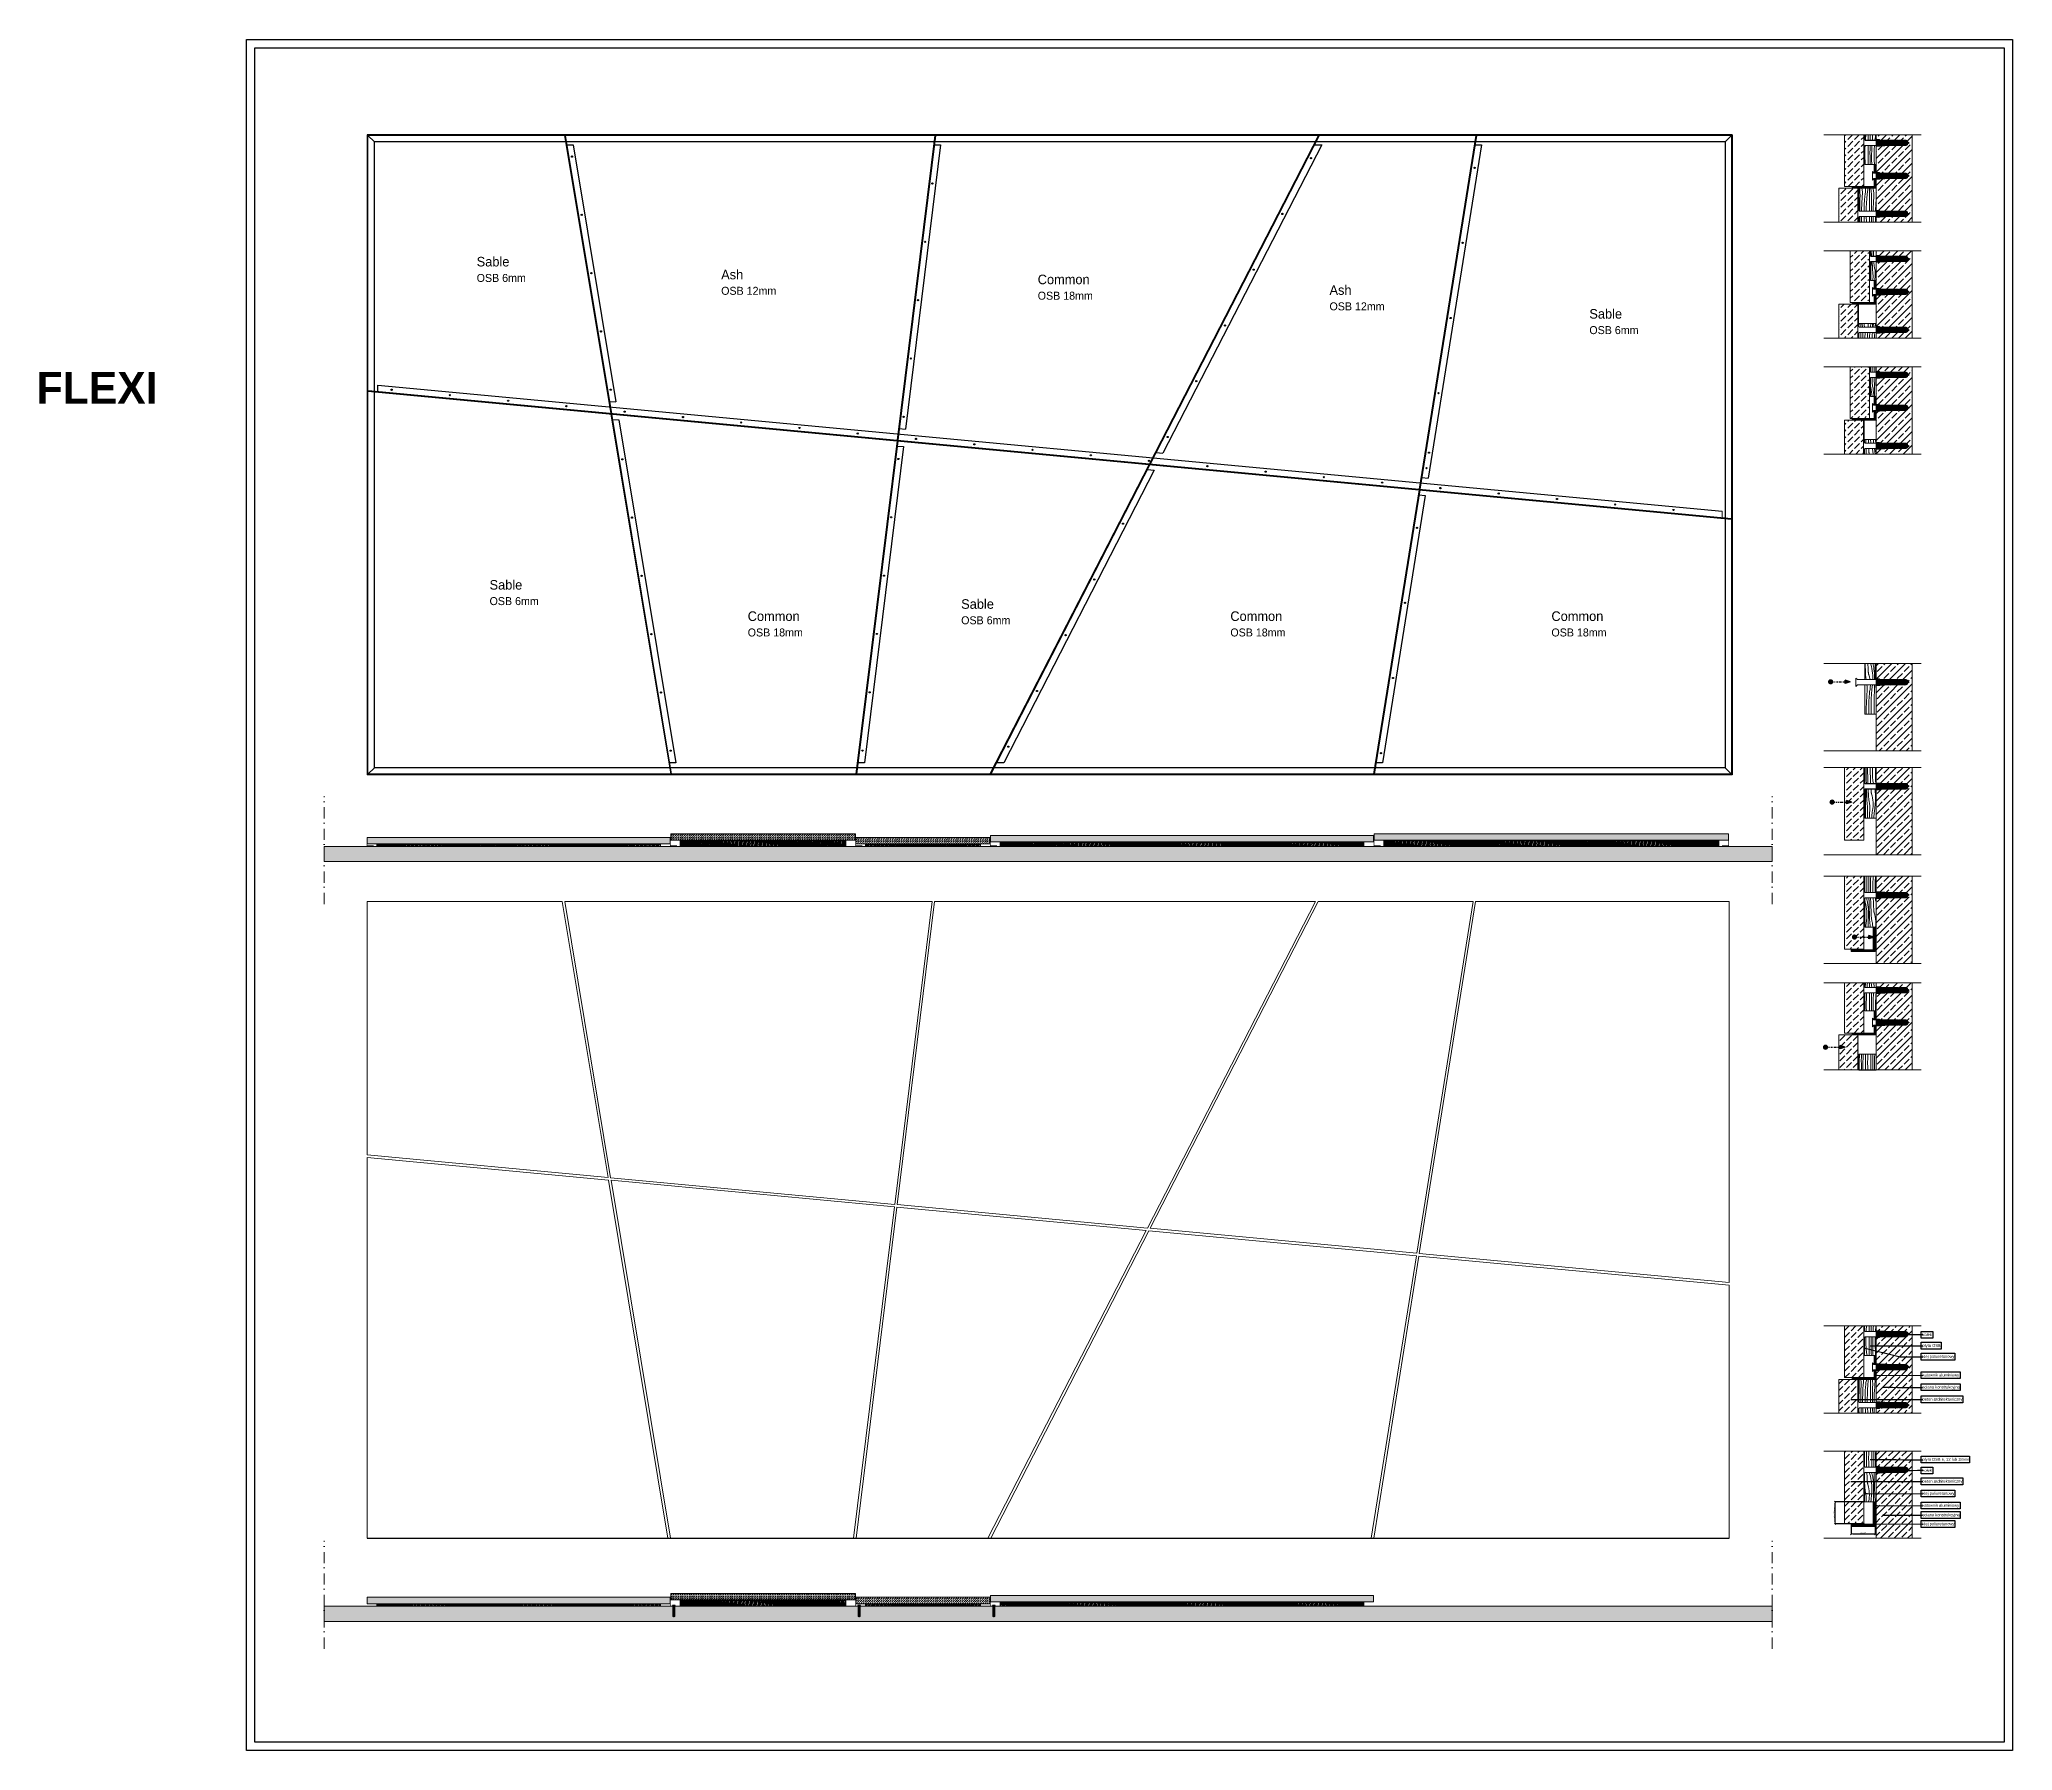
# Model space of a CAD drawing. Header units: millimetres. Extents: x -5804 to 56024, y 506 to 54141.
import ezdxf

# ---------------------------------------------------------------- set-up
doc = ezdxf.new("R2010")
doc.units = ezdxf.units.MM
doc.linetypes.add('Dot & Dashed', pattern=[670.277762, 352.777767, -176.388884, 0, -141.111112])
doc.linetypes.add('Hidden Line', pattern=[30, 20, -10])
for name, color, linetype, lineweight in [('02', 251, 'Continuous', 15), ('05', 161, 'Continuous', 25), ('0_Pen_No__22', 251, 'Continuous', 15), ('0_Pen_No__25', 161, 'Continuous', 25), ('2D - Ogolne5', 161, 'Continuous', 25), ('2D Drafting - General102', 254, 'Continuous', 13), ('2D Drafting - General121', 255, 'Continuous', 0), ('2D Drafting - General2', 251, 'Continuous', 15), ('2D Drafting - General5', 161, 'Continuous', 25), ('2D Drafting - General81', 251, 'Continuous', 20), ('Annotation - Label5', 161, 'Continuous', 25), ('Annotation - Text5', 161, 'Continuous', 25), ('Opisy - Tekst121', 255, 'Continuous', 0)]:
    doc.layers.add(name, color=color, linetype=linetype, lineweight=lineweight)
doc.layers.add('Wymiarowanie', color=7, linetype='Continuous')
doc.styles.add('GENERATED_STYLE_1', font='arial.ttf')
doc.styles.add('GENERATED_STYLE_2', font='GOTHIC.TTF')
doc.styles.add('GENERATED_STYLE_4', font='GOTHIC.TTF')
doc.styles.add('GENERATED_STYLE_5', font='arial.ttf')
doc.styles.add('GENERATED_STYLE_6', font='')
doc.styles.get("Standard").update_dxf_attribs({"font": 'arial.ttf'})
doc.styles.get('GENERATED_STYLE_6').set_extended_font_data('Century Gothic', bold=True)
doc.dimstyles.new('GENERATED_STYLE__10', dxfattribs={"dimtxt": 25, "dimasz": 47.5, "dimexe": 0.18, "dimexo": 0, "dimgap": 0.09, "dimtad": 1, "dimdec": 1, "dimlfac": 0.1, "dimzin": 0, "dimdsep": 46, "dimtxsty": 'GENERATED_STYLE_2', "dimblk": 'ARROWHEAD_6', "dimblk1": 'ARROWHEAD_6', "dimblk2": 'ARROWHEAD_6', "dimcen": 0.09, "dimclrd": 161, "dimclre": 161, "dimclrt": 161, "dimadec": 0, "dimazin": 0, "dimtfac": 1, "dimtdec": 4, "dimtmove": 2, "dimatfit": 3, "dimfxl": 0, "dimtolj": 1, "dimtzin": 0, "dimarcsym": 0})
doc.dimstyles.new('GENERATED_STYLE__11', dxfattribs={"dimtxt": 25, "dimasz": 47.5, "dimexe": 0.18, "dimexo": 0, "dimgap": 0.09, "dimtad": 1, "dimtih": 1, "dimtoh": 1, "dimdec": 1, "dimlfac": 0.1, "dimzin": 0, "dimdsep": 46, "dimtxsty": 'GENERATED_STYLE_2', "dimblk": 'ARROWHEAD_6', "dimblk1": 'ARROWHEAD_6', "dimblk2": 'ARROWHEAD_6', "dimcen": 0.09, "dimclrd": 161, "dimclre": 161, "dimclrt": 161, "dimadec": 0, "dimazin": 0, "dimtfac": 1, "dimtdec": 4, "dimtmove": 0, "dimatfit": 3, "dimfxl": 0, "dimtolj": 1, "dimtzin": 0, "dimarcsym": 0})
doc.dimstyles.new('GENERATED_STYLE__19', dxfattribs={"dimtxt": 0.18, "dimasz": 91.2, "dimexe": 0.18, "dimexo": 0.0625, "dimgap": 0.09, "dimtad": 0, "dimtih": 1, "dimtoh": 1, "dimdec": 4, "dimzin": 0, "dimdsep": 46, "dimtxsty": 'Standard', "dimcen": 0.09, "dimadec": 0, "dimazin": 0, "dimtfac": 1, "dimtdec": 4, "dimtmove": 0, "dimatfit": 3, "dimldrblk": 'ARROWHEAD_5', "dimfxl": 0, "dimtolj": 1, "dimtzin": 0, "dimarcsym": 0})
pattern_1 = [(45, (201435.6, 312747.3), (-212.13203, 212.13203), []), (45, (201329.53, 312853.37), (-212.13203, 212.13203), [225, -75])]
pattern_2 = [(45, (205926.2, 329318.37), (-212.13203, 212.13203), [225, -75]), (45, (205926.2, 329530.5), (-212.13203, 212.13203), [225, -75])]
pattern_3 = [(45, (201435.6, 312747.3), (-212.13203, 212.13203), [225, -75]), (45, (201435.6, 312959.44), (-212.13203, 212.13203), [225, -75])]
pattern_4 = [(45, (205926.2, 328718.37), (-212.13203, 212.13203), [225, -75]), (45, (205926.2, 328930.5), (-212.13203, 212.13203), [225, -75])]
pattern_5 = [(45, (205926.2, 328118.37), (-212.13203, 212.13203), [225, -75]), (45, (205926.2, 328330.5), (-212.13203, 212.13203), [225, -75])]
pattern_6 = [(45, (196276.64, 291980.6), (-212.13203, 212.13203), []), (45, (196170.57, 292086.68), (-212.13203, 212.13203), [225, -75])]
pattern_7 = [(45, (196276.64, 291980.6), (-212.13203, 212.13203), [225, -75]), (45, (196276.64, 292192.74), (-212.13203, 212.13203), [225, -75])]
pattern_8 = [(45, (95222.02, 134042.17), (-70.71068, 70.71068), [75, -25]), (45, (95222.02, 134112.89), (-70.71068, 70.71068), [75, -25])]
pattern_9 = [(45, (95222.02, 139940.33), (-70.71068, 70.71068), [75, -25]), (45, (95222.02, 140011.04), (-70.71068, 70.71068), [75, -25])]

msp = doc.modelspace()

# ---------------------------------------------------------------- texts
at = {"layer": '05', "linetype": 'Continuous', "insert": (7896.08, 47325.72), "char_height": 300, "width": 1087.6194, "attachment_point": 1, "style": 'GENERATED_STYLE_4'}
msp.add_mtext('{Sable}', dxfattribs=at)
at = {"layer": '05', "linetype": 'Continuous', "attachment_point": 1, "style": 'GENERATED_STYLE_4'}
for s, insert, char_height in [('{Sable}', (7896.08, 47325.72), 300), ('{OSB 6mm}', (7896.08, 46790.4), 250), ('{Ash}', (15557.61, 46921.33), 300), ('{OSB 12mm}', (15557.61, 46386.82), 250), ('{Common}', (25476.97, 46768.96), 300), ('{Ash}', (34619.86, 46434.56), 300), ('{OSB 18mm}', (25476.97, 46233.25), 250), ('{OSB 12mm}', (34619.86, 45900.05), 250), ('{OSB 6mm}', (42762.63, 45155.22), 250), ('{Sable}', (42762.63, 45690.53), 300), ('{Sable}', (8300, 37196.26), 300), ('{OSB 6mm}', (8300, 36660.95), 250), ('{Sable}', (23078.64, 36594.52), 300), ('{Common}', (16390.02, 36213.28), 300), ('{OSB 6mm}', (23078.64, 36059.21), 250), ('{Common}', (31512.51, 36213.28), 300), ('{Common}', (41574.44, 36213.28), 300), ('{OSB 18mm}', (16390.02, 35677.56), 250), ('{OSB 18mm}', (31512.51, 35677.56), 250), ('{OSB 18mm}', (41574.44, 35677.56), 250)]:
    msp.add_mtext(s, dxfattribs=dict(at, insert=insert, char_height=char_height))
at = {"layer": 'Annotation - Label5', "linetype": 'Continuous', "char_height": 90, "attachment_point": 4, "style": 'GENERATED_STYLE_1'}
for s, insert, width in [('{plyta OSB}', (53201.48, 13188.4), 553.785), ('{kolek}', (53201.48, 13543.48), 287.178), ('{klej poliuretanowy}', (53201.48, 12846.11), 1834.7133), ('{sciana konstrukcyjna}', (53201.48, 11885.86), 1911.9313), ('{katownik aluminiowy }', (53201.48, 12264.85), 1149.534), ('{beton architektoniczny}', (53201.48, 11506.87), 1670.7422), ('{plyta OSB 6, 12 lub 18mm}', (53201.48, 9620.53), 2178.5731), ('{kolek}', (53201.48, 9289.95), 287.178), ('{beton architektoniczny}', (53201.48, 8934.87), 1767.7529), ('{klej poliuretanowy}', (53201.48, 8555.87), 1540.2793), ('{katownik aluminiowy }', (53201.48, 8176.88), 1149.534), ('{sciana konstrukcyjna}', (53201.48, 7881.18), 1802.7406), ('{klej poliuretanowy}', (53201.48, 7599.64), 1651.1173)]:
    msp.add_mtext(s, dxfattribs=dict(at, insert=insert, width=width))
at = {"layer": 'Annotation - Text5', "linetype": 'Continuous', "insert": (-3998.79, 43721.66), "char_height": 1000, "attachment_point": 2, "style": 'GENERATED_STYLE_6'}
msp.add_mtext('FLEXI', dxfattribs=at)
at = {"layer": 'Opisy - Tekst121', "linetype": 'Continuous', "char_height": 109.493, "attachment_point": 1, "style": 'GENERATED_STYLE_5'}
for s, insert in [('{1}', (50278.18, 34063.55)), ('{2}', (50325.1, 30292.97)), ('{3}', (51025.58, 26062.15)), ('{4}', (50117.53, 22608.42))]:
    msp.add_mtext(s, dxfattribs=dict(at, insert=insert))

# ---------------------------------------------------------------- blocks, each defined once
blk = doc.blocks.new('*X2')
at = {"layer": '2D Drafting - General81', "linetype": 'Continuous'}
for p, q in [((-49992, -92948), (-49992, -92947)), ((-49956, -92950), (-49956, -92947)), ((-49933, -92947), (-49933, -92947)), ((-49914, -92957), (-49913, -92947)), ((-49897, -92963), (-49898, -92947)), ((-50015, -92977), (-50015, -92972)), ((-50012, -93012), (-50015, -92977)), ((-50015, -93088), (-50014, -93050)), ((-50015, -93115), (-50015, -93088)), ((-50014, -93050), (-50012, -93012)), ((-49998, -93177), (-49997, -93144)), ((-49997, -93144), (-49996, -93111)), ((-49996, -93111), (-49994, -93078)), ((-49994, -93078), (-49992, -93045)), ((-49990, -92958), (-49992, -92948)), ((-49992, -93045), (-49990, -93012)), ((-49989, -92969), (-49990, -92958)), ((-49990, -93012), (-49989, -93001)), ((-49988, -92979), (-49989, -92969)), ((-49989, -93001), (-49988, -92990)), ((-49988, -92990), (-49988, -92979)), ((-49972, -93132), (-49971, -93118)), ((-49972, -93156), (-49972, -93132)), ((-49971, -93118), (-49970, -93103)), ((-49970, -93103), (-49969, -93089)), ((-49969, -93089), (-49968, -93074)), ((-49968, -93074), (-49967, -93060)), ((-49967, -93060), (-49966, -93045)), ((-49966, -93045), (-49965, -93031)), ((-49965, -93031), (-49963, -93016)), ((-49963, -93016), (-49959, -92994)), ((-49959, -92994), (-49957, -92972)), ((-49957, -92972), (-49956, -92950)), ((-49949, -93186), (-49948, -93138)), ((-49948, -93138), (-49946, -93090)), ((-49946, -93090), (-49943, -93042)), ((-49943, -93042), (-49939, -92995)), ((-49939, -92995), (-49933, -92947)), ((-49916, -93177), (-49915, -93137)), ((-49915, -93059), (-49914, -93019)), ((-49915, -93098), (-49915, -93059)), ((-49915, -93137), (-49915, -93098)), ((-49914, -92977), (-49914, -92957)), ((-49914, -92998), (-49914, -92977)), ((-49914, -93019), (-49914, -92998)), ((-49895, -92992), (-49897, -92963)), ((-49896, -93186), (-49895, -93148)), ((-49895, -93148), (-49895, -93140)), ((-50015, -93241), (-50015, -93219)), ((-50015, -93252), (-50015, -93241)), ((-49998, -93210), (-49998, -93177)), ((-49998, -93243), (-49998, -93210)), ((-49998, -93252), (-49998, -93243)), ((-49973, -93180), (-49972, -93156)), ((-49973, -93204), (-49973, -93180)), ((-49972, -93229), (-49973, -93204)), ((-49972, -93252), (-49972, -93229)), ((-49949, -93234), (-49949, -93186)), ((-49948, -93252), (-49949, -93234)), ((-49916, -93216), (-49916, -93177)), ((-49916, -93252), (-49916, -93216)), ((-49896, -93224), (-49896, -93186)), ((-49895, -93236), (-49896, -93224))]:
    blk.add_line(p, q, dxfattribs=at)
blk = doc.blocks.new('Wype_nienie_29')
at = {"layer": '2D Drafting - General2', "linetype": 'Continuous'}
for p, q in [((-49895, -92947), (-50015, -92947)), ((-50015, -92947), (-50015, -93252)), ((-49895, -93252), (-49895, -92947)), ((-50015, -93252), (-49895, -93252))]:
    blk.add_line(p, q, dxfattribs=at)
at = {"layer": '2D Drafting - General81', "linetype": 'Continuous'}
blk.add_blockref('*X2', (0, 0), dxfattribs=at)
blk = doc.blocks.new('*X4')
at = {"layer": '2D Drafting - General81', "linetype": 'Continuous'}
for p, q in [((-50006, -94036), (-50006, -94034)), ((-50005, -94042), (-50006, -94036)), ((-50006, -94199), (-50005, -94178)), ((-50004, -94047), (-50005, -94042)), ((-50005, -94137), (-50004, -94116)), ((-50005, -94158), (-50005, -94137)), ((-50005, -94178), (-50005, -94158)), ((-50004, -94052), (-50004, -94047)), ((-50004, -94058), (-50004, -94052)), ((-50003, -94063), (-50004, -94058)), ((-50004, -94095), (-50003, -94074)), ((-50004, -94116), (-50004, -94095)), ((-50003, -94069), (-50003, -94063)), ((-50003, -94074), (-50003, -94069)), ((-49995, -94046), (-49996, -94034)), ((-49994, -94081), (-49995, -94046)), ((-49993, -94116), (-49994, -94081)), ((-49991, -94150), (-49993, -94116)), ((-49989, -94185), (-49991, -94150)), ((-49978, -94056), (-49979, -94034)), ((-49976, -94084), (-49978, -94056)), ((-49974, -94113), (-49976, -94084)), ((-49972, -94141), (-49974, -94113)), ((-49969, -94170), (-49972, -94141)), ((-49966, -94180), (-49969, -94170)), ((-49964, -94191), (-49966, -94180)), ((-49949, -94040), (-49950, -94034)), ((-49948, -94053), (-49949, -94040)), ((-49948, -94057), (-49948, -94053)), ((-49948, -94061), (-49948, -94057)), ((-49947, -94065), (-49948, -94061)), ((-49947, -94069), (-49947, -94065)), ((-49946, -94073), (-49947, -94069)), ((-49945, -94076), (-49946, -94073)), ((-49944, -94080), (-49945, -94076)), ((-49943, -94084), (-49944, -94080)), ((-49937, -94105), (-49943, -94084)), ((-49932, -94127), (-49937, -94105)), ((-49929, -94149), (-49932, -94127)), ((-49927, -94171), (-49929, -94149)), ((-49927, -94193), (-49927, -94171)), ((-49909, -94034), (-49907, -94042)), ((-49907, -94042), (-49904, -94065)), ((-49905, -94190), (-49904, -94183)), ((-49904, -94065), (-49902, -94088)), ((-49904, -94183), (-49903, -94177)), ((-49903, -94170), (-49902, -94163)), ((-49903, -94177), (-49903, -94170)), ((-49902, -94088), (-49901, -94112)), ((-49902, -94156), (-49901, -94149)), ((-49902, -94163), (-49902, -94156)), ((-49901, -94112), (-49901, -94135)), ((-49901, -94142), (-49901, -94135)), ((-49901, -94149), (-49901, -94142)), ((-50007, -94320), (-50006, -94280)), ((-50007, -94339), (-50007, -94320)), ((-50006, -94220), (-50006, -94199)), ((-50006, -94241), (-50006, -94220)), ((-50006, -94280), (-50006, -94241)), ((-49987, -94220), (-49989, -94185)), ((-49984, -94255), (-49987, -94220)), ((-49987, -94339), (-49986, -94331)), ((-49986, -94331), (-49985, -94293)), ((-49985, -94293), (-49984, -94255)), ((-49967, -94339), (-49966, -94321)), ((-49966, -94321), (-49964, -94288)), ((-49962, -94201), (-49964, -94191)), ((-49964, -94288), (-49962, -94255)), ((-49960, -94212), (-49962, -94201)), ((-49962, -94255), (-49960, -94244)), ((-49960, -94223), (-49960, -94212)), ((-49960, -94233), (-49960, -94223)), ((-49960, -94244), (-49960, -94233)), ((-49942, -94339), (-49941, -94332)), ((-49941, -94332), (-49940, -94317)), ((-49940, -94317), (-49939, -94303)), ((-49939, -94303), (-49938, -94288)), ((-49938, -94288), (-49936, -94274)), ((-49936, -94274), (-49935, -94259)), ((-49935, -94259), (-49931, -94238)), ((-49931, -94238), (-49928, -94215)), ((-49928, -94215), (-49927, -94193)), ((-49918, -94333), (-49915, -94285)), ((-49918, -94339), (-49918, -94333)), ((-49915, -94285), (-49910, -94238)), ((-49910, -94238), (-49905, -94190))]:
    blk.add_line(p, q, dxfattribs=at)
blk = doc.blocks.new('Wype_nienie_30')
at = {"layer": '2D Drafting - General2', "linetype": 'Continuous'}
for p, q in [((-50008, -94034), (-50015, -94041)), ((-50015, -94041), (-50015, -94339)), ((-49895, -94034), (-50008, -94034)), ((-49895, -94339), (-49895, -94034)), ((-50015, -94339), (-49895, -94339))]:
    blk.add_line(p, q, dxfattribs=at)
at = {"layer": '2D Drafting - General81', "linetype": 'Continuous'}
blk.add_blockref('*X4', (0, 0), dxfattribs=at)
blk = doc.blocks.new('*X6')
at = {"layer": '2D Drafting - General81', "linetype": 'Continuous'}
for p, q in [((-51504, -92767), (-51500, -92722)), ((-51475, -92723), (-51475, -92722)), ((-51475, -92744), (-51475, -92723)), ((-51456, -92723), (-51456, -92722)), ((-51453, -92758), (-51456, -92723)), ((-51430, -92747), (-51429, -92736)), ((-51429, -92725), (-51429, -92722)), ((-51429, -92736), (-51429, -92725)), ((-51404, -92762), (-51400, -92740)), ((-51400, -92740), (-51398, -92722)), ((-51505, -92780), (-51504, -92767)), ((-51476, -92780), (-51475, -92744)), ((-51454, -92780), (-51453, -92758)), ((-51432, -92780), (-51431, -92758)), ((-51431, -92758), (-51430, -92747)), ((-51406, -92780), (-51405, -92777)), ((-51405, -92777), (-51404, -92762))]:
    blk.add_line(p, q, dxfattribs=at)
blk = doc.blocks.new('Wype_nienie_31')
at = {"layer": '2D Drafting - General2', "linetype": 'Continuous'}
for p, q in [((-51512, -92722), (-51512, -92773)), ((-51392, -92722), (-51512, -92722)), ((-51392, -92780), (-51392, -92722)), ((-51512, -92773), (-51505, -92780)), ((-51505, -92780), (-51392, -92780))]:
    blk.add_line(p, q, dxfattribs=at)
at = {"layer": '2D Drafting - General81', "linetype": 'Continuous'}
blk.add_blockref('*X6', (0, 0), dxfattribs=at)
blk = doc.blocks.new('*X8')
at = {"layer": '2D Drafting - General81', "linetype": 'Continuous'}
for p, q in [((-51562, -93587), (-51562, -93576)), ((-51561, -93625), (-51562, -93587)), ((-51560, -93634), (-51561, -93625)), ((-51544, -93589), (-51544, -93576)), ((-51544, -93622), (-51544, -93589)), ((-51544, -93628), (-51544, -93622)), ((-51543, -93633), (-51544, -93628)), ((-51543, -93634), (-51543, -93633)), ((-51518, -93599), (-51519, -93576)), ((-51517, -93623), (-51518, -93599)), ((-51517, -93634), (-51517, -93623)), ((-51495, -93580), (-51495, -93576)), ((-51494, -93628), (-51495, -93580)), ((-51493, -93634), (-51494, -93628)), ((-51463, -93602), (-51463, -93576)), ((-51463, -93634), (-51463, -93602)), ((-51442, -93608), (-51442, -93576)), ((-51441, -93634), (-51442, -93608)), ((-51425, -93577), (-51425, -93576)), ((-51424, -93610), (-51425, -93577)), ((-51424, -93634), (-51424, -93610)), ((-51399, -93596), (-51399, -93576)), ((-51398, -93620), (-51399, -93596)), ((-51398, -93634), (-51398, -93620))]:
    blk.add_line(p, q, dxfattribs=at)
blk = doc.blocks.new('Wype_nienie_32')
at = {"layer": '2D Drafting - General2', "linetype": 'Continuous'}
for p, q in [((-51566, -93576), (-51573, -93583)), ((-51573, -93583), (-51573, -93634)), ((-51573, -93634), (-51392, -93634)), ((-51392, -93576), (-51566, -93576)), ((-51392, -93634), (-51392, -93576))]:
    blk.add_line(p, q, dxfattribs=at)
at = {"layer": '2D Drafting - General81', "linetype": 'Continuous'}
blk.add_blockref('*X8', (0, 0), dxfattribs=at)
blk = doc.blocks.new('*X10')
at = {"layer": '2D Drafting - General81', "linetype": 'Continuous'}
for p, q in [((-51447, -93966), (-51446, -93945)), ((-51447, -93987), (-51447, -93966)), ((-51446, -93903), (-51445, -93883)), ((-51446, -93924), (-51446, -93903)), ((-51446, -93945), (-51446, -93924)), ((-51445, -93862), (-51445, -93847)), ((-51445, -93883), (-51445, -93862)), ((-51433, -93862), (-51434, -93847)), ((-51432, -93896), (-51433, -93862)), ((-51430, -93931), (-51432, -93896)), ((-51427, -93966), (-51430, -93931)), ((-51425, -94001), (-51427, -93966)), ((-51415, -93859), (-51416, -93847)), ((-51413, -93887), (-51415, -93859)), ((-51410, -93916), (-51413, -93887)), ((-51407, -93926), (-51410, -93916)), ((-51404, -93937), (-51407, -93926)), ((-51402, -93947), (-51404, -93937)), ((-51401, -93958), (-51402, -93947)), ((-51401, -93968), (-51401, -93958)), ((-51401, -93979), (-51401, -93968)), ((-51447, -94026), (-51447, -93987)), ((-51447, -94043), (-51447, -94026)), ((-51426, -94039), (-51425, -94001)), ((-51426, -94043), (-51426, -94039)), ((-51405, -94034), (-51402, -94001)), ((-51405, -94043), (-51405, -94034)), ((-51402, -94001), (-51401, -93990)), ((-51401, -93990), (-51401, -93979))]:
    blk.add_line(p, q, dxfattribs=at)
blk = doc.blocks.new('Wype_nienie_33')
at = {"layer": '2D Drafting - General2', "linetype": 'Continuous'}
for p, q in [((-51446, -93847), (-51452, -93854)), ((-51452, -93854), (-51452, -94043)), ((-51392, -93847), (-51446, -93847)), ((-51392, -94043), (-51392, -93847)), ((-51452, -94043), (-51392, -94043))]:
    blk.add_line(p, q, dxfattribs=at)
at = {"layer": '2D Drafting - General81', "linetype": 'Continuous'}
blk.add_blockref('*X10', (0, 0), dxfattribs=at)
blk = doc.blocks.new('*X12')
at = {"layer": '2D Drafting - General81', "linetype": 'Continuous'}
for p, q in [((-51553, -94627), (-51553, -94588)), ((-51531, -94601), (-51532, -94588)), ((-51508, -94601), (-51507, -94590)), ((-51507, -94590), (-51507, -94588)), ((-51481, -94606), (-51478, -94588)), ((-51461, -94632), (-51457, -94588)), ((-51433, -94609), (-51432, -94588)), ((-51411, -94622), (-51413, -94588)), ((-51553, -94646), (-51553, -94627)), ((-51532, -94639), (-51531, -94601)), ((-51532, -94646), (-51532, -94639)), ((-51511, -94634), (-51508, -94601)), ((-51511, -94646), (-51511, -94634)), ((-51485, -94646), (-51484, -94634)), ((-51484, -94634), (-51483, -94620)), ((-51483, -94620), (-51481, -94606)), ((-51462, -94646), (-51461, -94632)), ((-51433, -94646), (-51433, -94609)), ((-51411, -94646), (-51411, -94622))]:
    blk.add_line(p, q, dxfattribs=at)
blk = doc.blocks.new('Wype_nienie_34')
at = {"layer": '2D Drafting - General2', "linetype": 'Continuous'}
for p, q in [((-51566, -94588), (-51573, -94595)), ((-51573, -94595), (-51573, -94646)), ((-51392, -94588), (-51566, -94588)), ((-51392, -94646), (-51392, -94588)), ((-51573, -94646), (-51392, -94646))]:
    blk.add_line(p, q, dxfattribs=at)
at = {"layer": '2D Drafting - General81', "linetype": 'Continuous'}
blk.add_blockref('*X12', (0, 0), dxfattribs=at)
blk = doc.blocks.new('*X14')
at = {"layer": '2D Drafting - General81', "linetype": 'Continuous'}
for p, q in [((-51452, -94953), (-51449, -94963)), ((-51449, -94963), (-51444, -94986)), ((-51444, -94986), (-51440, -95010)), ((-51435, -94884), (-51435, -94859)), ((-51435, -94923), (-51435, -94884)), ((-51435, -94923), (-51432, -94935)), ((-51432, -94935), (-51430, -94947)), ((-51430, -94947), (-51427, -94959)), ((-51427, -94959), (-51425, -94971)), ((-51425, -94971), (-51423, -94984)), ((-51423, -94984), (-51422, -94996)), ((-51422, -94996), (-51420, -95008)), ((-51420, -95008), (-51419, -95020)), ((-51412, -94889), (-51413, -94859)), ((-51411, -94928), (-51412, -94889)), ((-51411, -94932), (-51411, -94928)), ((-51410, -94937), (-51411, -94932)), ((-51410, -94942), (-51410, -94937)), ((-51410, -94946), (-51410, -94942)), ((-51410, -94951), (-51410, -94946)), ((-51410, -94956), (-51410, -94951)), ((-51409, -94960), (-51410, -94956)), ((-51409, -94965), (-51409, -94960)), ((-51409, -95000), (-51409, -94965)), ((-51408, -95035), (-51409, -95000)), ((-51395, -94886), (-51396, -94859)), ((-51395, -94892), (-51395, -94886)), ((-51395, -94897), (-51395, -94892)), ((-51395, -94903), (-51395, -94897)), ((-51395, -94908), (-51395, -94903)), ((-51394, -94914), (-51395, -94908)), ((-51394, -94920), (-51394, -94914)), ((-51394, -94925), (-51394, -94920)), ((-51394, -94931), (-51394, -94925)), ((-51393, -94959), (-51394, -94931)), ((-51393, -94988), (-51393, -94959)), ((-51392, -94997), (-51393, -94988)), ((-51440, -95010), (-51437, -95033)), ((-51437, -95033), (-51435, -95055)), ((-51418, -95025), (-51419, -95020)), ((-51417, -95031), (-51418, -95025)), ((-51417, -95036), (-51417, -95031)), ((-51416, -95041), (-51417, -95036)), ((-51416, -95047), (-51416, -95041)), ((-51416, -95052), (-51416, -95047)), ((-51416, -95055), (-51416, -95052)), ((-51407, -95055), (-51408, -95035))]:
    blk.add_line(p, q, dxfattribs=at)
blk = doc.blocks.new('Wype_nienie_35')
at = {"layer": '2D Drafting - General2', "linetype": 'Continuous'}
for p, q in [((-51446, -94859), (-51452, -94866)), ((-51452, -94866), (-51452, -95055)), ((-51392, -94859), (-51446, -94859)), ((-51392, -95055), (-51392, -94859)), ((-51452, -95055), (-51392, -95055))]:
    blk.add_line(p, q, dxfattribs=at)
at = {"layer": '2D Drafting - General81', "linetype": 'Continuous'}
blk.add_blockref('*X14', (0, 0), dxfattribs=at)
blk = doc.blocks.new('*X16')
at = {"layer": '2D Drafting - General81', "linetype": 'Continuous'}
for p, q in [((-51497, -95617), (-51498, -95600)), ((-51496, -95645), (-51497, -95617)), ((-51469, -95602), (-51469, -95600)), ((-51468, -95616), (-51469, -95602)), ((-51468, -95629), (-51468, -95616)), ((-51432, -95600), (-51430, -95608)), ((-51430, -95608), (-51426, -95631)), ((-51410, -95600), (-51409, -95605)), ((-51409, -95605), (-51407, -95617)), ((-51407, -95617), (-51406, -95629)), ((-51394, -95621), (-51395, -95600)), ((-51393, -95656), (-51394, -95621)), ((-51495, -95658), (-51496, -95645)), ((-51467, -95642), (-51468, -95629)), ((-51466, -95646), (-51467, -95642)), ((-51466, -95650), (-51466, -95646)), ((-51466, -95654), (-51466, -95650)), ((-51465, -95658), (-51466, -95654)), ((-51426, -95631), (-51423, -95654)), ((-51423, -95654), (-51422, -95658)), ((-51406, -95629), (-51405, -95642)), ((-51404, -95647), (-51405, -95642)), ((-51403, -95652), (-51404, -95647)), ((-51403, -95658), (-51403, -95652)), ((-51403, -95658), (-51403, -95658)), ((-51393, -95658), (-51393, -95656))]:
    blk.add_line(p, q, dxfattribs=at)
blk = doc.blocks.new('Wype_nienie_36')
at = {"layer": '2D Drafting - General2', "linetype": 'Continuous'}
for p, q in [((-51506, -95600), (-51513, -95607)), ((-51513, -95607), (-51513, -95658)), ((-51392, -95600), (-51506, -95600)), ((-51392, -95658), (-51392, -95600)), ((-51513, -95658), (-51392, -95658))]:
    blk.add_line(p, q, dxfattribs=at)
at = {"layer": '2D Drafting - General81', "linetype": 'Continuous'}
blk.add_blockref('*X16', (0, 0), dxfattribs=at)
blk = doc.blocks.new('*X18')
at = {"layer": '2D Drafting - General81', "linetype": 'Continuous'}
for p, q in [((-48279, -92765), (-48277, -92722)), ((-48248, -92733), (-48248, -92722)), ((-48248, -92773), (-48248, -92733)), ((-48227, -92746), (-48226, -92722)), ((-48208, -92774), (-48206, -92741)), ((-48206, -92741), (-48204, -92722)), ((-48179, -92741), (-48178, -92727)), ((-48178, -92727), (-48177, -92722)), ((-48280, -92780), (-48279, -92765)), ((-48248, -92780), (-48248, -92773)), ((-48228, -92780), (-48227, -92746)), ((-48208, -92780), (-48208, -92774)), ((-48182, -92770), (-48181, -92756)), ((-48182, -92780), (-48182, -92770)), ((-48181, -92756), (-48179, -92741))]:
    blk.add_line(p, q, dxfattribs=at)
blk = doc.blocks.new('Wype_nienie_37')
at = {"layer": '2D Drafting - General2', "linetype": 'Continuous'}
for p, q in [((-48176, -92722), (-48296, -92722)), ((-48296, -92722), (-48296, -92773)), ((-48176, -92780), (-48176, -92722)), ((-48296, -92773), (-48289, -92780)), ((-48289, -92780), (-48176, -92780))]:
    blk.add_line(p, q, dxfattribs=at)
at = {"layer": '2D Drafting - General81', "linetype": 'Continuous'}
blk.add_blockref('*X18', (0, 0), dxfattribs=at)
blk = doc.blocks.new('*X20')
at = {"layer": '2D Drafting - General81', "linetype": 'Continuous'}
for p, q in [((-48356, -93609), (-48356, -93583)), ((-48356, -93609), (-48353, -93621)), ((-48353, -93621), (-48351, -93633)), ((-48351, -93633), (-48351, -93634)), ((-48332, -93613), (-48333, -93576)), ((-48332, -93618), (-48332, -93613)), ((-48331, -93623), (-48332, -93618)), ((-48331, -93628), (-48331, -93623)), ((-48331, -93632), (-48331, -93628)), ((-48331, -93634), (-48331, -93632)), ((-48316, -93578), (-48316, -93576)), ((-48316, -93583), (-48316, -93578)), ((-48316, -93589), (-48316, -93583)), ((-48315, -93594), (-48316, -93589)), ((-48315, -93600), (-48315, -93594)), ((-48315, -93605), (-48315, -93600)), ((-48315, -93611), (-48315, -93605)), ((-48314, -93617), (-48315, -93611)), ((-48314, -93634), (-48314, -93617)), ((-48288, -93597), (-48290, -93576)), ((-48286, -93621), (-48288, -93597)), ((-48286, -93634), (-48286, -93621)), ((-48266, -93578), (-48266, -93576)), ((-48264, -93625), (-48266, -93578)), ((-48264, -93625), (-48261, -93634)), ((-48236, -93591), (-48235, -93576)), ((-48236, -93630), (-48236, -93591)), ((-48236, -93630), (-48235, -93634)), ((-48213, -93597), (-48214, -93576)), ((-48212, -93634), (-48213, -93597)), ((-48196, -93593), (-48196, -93576)), ((-48196, -93599), (-48196, -93593)), ((-48196, -93604), (-48196, -93599)), ((-48196, -93610), (-48196, -93604)), ((-48195, -93616), (-48196, -93610)), ((-48195, -93621), (-48195, -93616)), ((-48195, -93627), (-48195, -93621)), ((-48195, -93632), (-48195, -93627)), ((-48195, -93634), (-48195, -93632))]:
    blk.add_line(p, q, dxfattribs=at)
blk = doc.blocks.new('Wype_nienie_38')
at = {"layer": '2D Drafting - General2', "linetype": 'Continuous'}
for p, q in [((-48349, -93576), (-48356, -93583)), ((-48356, -93583), (-48356, -93634)), ((-48356, -93634), (-48176, -93634)), ((-48176, -93576), (-48349, -93576)), ((-48176, -93634), (-48176, -93576))]:
    blk.add_line(p, q, dxfattribs=at)
at = {"layer": '2D Drafting - General81', "linetype": 'Continuous'}
blk.add_blockref('*X20', (0, 0), dxfattribs=at)
blk = doc.blocks.new('*X22')
at = {"layer": '2D Drafting - General81', "linetype": 'Continuous'}
for p, q in [((-50012, -96103), (-50008, -96081)), ((-50012, -96105), (-50012, -96103)), ((-50008, -96081), (-50006, -96059)), ((-50006, -96059), (-50006, -96058)), ((-49990, -96109), (-49988, -96081)), ((-49988, -96081), (-49985, -96058)), ((-49963, -96064), (-49963, -96058)), ((-49963, -96085), (-49963, -96064)), ((-49963, -96106), (-49963, -96085)), ((-49963, -96109), (-49963, -96106)), ((-49944, -96085), (-49946, -96058)), ((-49942, -96109), (-49944, -96085)), ((-49919, -96066), (-49920, -96058)), ((-49918, -96076), (-49919, -96066)), ((-49917, -96087), (-49918, -96076)), ((-49918, -96108), (-49917, -96098)), ((-49918, -96109), (-49918, -96108)), ((-49917, -96098), (-49917, -96087))]:
    blk.add_line(p, q, dxfattribs=at)
blk = doc.blocks.new('Wype_nienie_39')
at = {"layer": '2D Drafting - General2', "linetype": 'Continuous'}
for p, q in [((-49895, -96058), (-50015, -96058)), ((-50015, -96058), (-50015, -96102)), ((-50015, -96102), (-50008, -96109)), ((-50008, -96109), (-49895, -96109)), ((-49895, -96109), (-49895, -96058))]:
    blk.add_line(p, q, dxfattribs=at)
at = {"layer": '2D Drafting - General81', "linetype": 'Continuous'}
blk.add_blockref('*X22', (0, 0), dxfattribs=at)
blk = doc.blocks.new('*X24')
at = {"layer": '2D Drafting - General81', "linetype": 'Continuous'}
for p, q in [((-50071, -96863), (-50070, -96824)), ((-50070, -96824), (-50070, -96803)), ((-50051, -96872), (-50050, -96834)), ((-50050, -96834), (-50050, -96803)), ((-50033, -96884), (-50032, -96851)), ((-50032, -96851), (-50031, -96818)), ((-50031, -96818), (-50030, -96803)), ((-50007, -96840), (-50006, -96825)), ((-50007, -96864), (-50007, -96840)), ((-50006, -96825), (-50005, -96811)), ((-50005, -96811), (-50005, -96803)), ((-49984, -96894), (-49983, -96846)), ((-49983, -96846), (-49981, -96803)), ((-49950, -96806), (-49950, -96803)), ((-49950, -96845), (-49950, -96806)), ((-49950, -96885), (-49950, -96845)), ((-49931, -96894), (-49930, -96855)), ((-49930, -96817), (-49929, -96803)), ((-49930, -96855), (-49930, -96817)), ((-49912, -96873), (-49911, -96840)), ((-49911, -96840), (-49909, -96807)), ((-49909, -96807), (-49909, -96803)), ((-50071, -96903), (-50071, -96863)), ((-50071, -96942), (-50071, -96903)), ((-50071, -96970), (-50071, -96942)), ((-50050, -96911), (-50051, -96872)), ((-50050, -96949), (-50050, -96911)), ((-50049, -96970), (-50050, -96949)), ((-50033, -96918), (-50033, -96884)), ((-50033, -96951), (-50033, -96918)), ((-50032, -96970), (-50033, -96951)), ((-50008, -96888), (-50007, -96864)), ((-50008, -96912), (-50008, -96888)), ((-50007, -96937), (-50008, -96912)), ((-50007, -96961), (-50007, -96937)), ((-50006, -96970), (-50007, -96961)), ((-49983, -96941), (-49984, -96894)), ((-49982, -96970), (-49983, -96941)), ((-49951, -96924), (-49950, -96885)), ((-49951, -96963), (-49951, -96924)), ((-49951, -96970), (-49951, -96963)), ((-49930, -96932), (-49931, -96894)), ((-49930, -96970), (-49930, -96932)), ((-49913, -96939), (-49912, -96906)), ((-49912, -96970), (-49913, -96939)), ((-49912, -96906), (-49912, -96873))]:
    blk.add_line(p, q, dxfattribs=at)
blk = doc.blocks.new('Wype_nienie_40')
at = {"layer": '2D Drafting - General2', "linetype": 'Continuous'}
for p, q in [((-49895, -96803), (-50076, -96803)), ((-50076, -96803), (-50076, -96970)), ((-49895, -96970), (-49895, -96803)), ((-50076, -96970), (-49895, -96970))]:
    blk.add_line(p, q, dxfattribs=at)
at = {"layer": '2D Drafting - General81', "linetype": 'Continuous'}
blk.add_blockref('*X24', (0, 0), dxfattribs=at)
blk = doc.blocks.new('*X26')
at = {"layer": '2D Drafting - General81', "linetype": 'Continuous'}
for p, q in [((-58901, -105117), (-58900, -105103)), ((-58900, -105103), (-58899, -105088)), ((-58899, -105088), (-58897, -105074)), ((-58897, -105074), (-58896, -105059)), ((-58896, -105059), (-58892, -105038)), ((-58892, -105038), (-58889, -105017)), ((-58879, -105133), (-58876, -105085)), ((-58876, -105085), (-58871, -105038)), ((-58871, -105038), (-58869, -105017)), ((-58848, -105141), (-58847, -105102)), ((-58847, -105041), (-58846, -105020)), ((-58847, -105062), (-58847, -105041)), ((-58847, -105102), (-58847, -105062)), ((-58846, -105020), (-58846, -105017)), ((-58828, -105041), (-58829, -105017)), ((-58825, -105076), (-58828, -105041)), ((-58826, -105114), (-58825, -105076)), ((-58805, -105109), (-58802, -105076)), ((-58803, -105022), (-58804, -105017)), ((-58801, -105033), (-58803, -105022)), ((-58802, -105076), (-58801, -105065)), ((-58801, -105044), (-58801, -105033)), ((-58801, -105054), (-58801, -105044)), ((-58801, -105065), (-58801, -105054)), ((-58779, -105109), (-58777, -105095)), ((-58777, -105095), (-58776, -105081)), ((-58776, -105081), (-58772, -105059)), ((-58772, -105059), (-58769, -105037)), ((-58769, -105037), (-58768, -105017)), ((-58759, -105154), (-58755, -105107)), ((-58755, -105107), (-58751, -105059)), ((-58751, -105059), (-58747, -105017)), ((-58727, -105063), (-58726, -105042)), ((-58727, -105083), (-58727, -105063)), ((-58727, -105123), (-58727, -105083)), ((-58726, -105021), (-58726, -105017)), ((-58726, -105042), (-58726, -105021)), ((-58710, -105028), (-58710, -105017)), ((-58707, -105062), (-58710, -105028)), ((-58705, -105097), (-58707, -105062)), ((-58706, -105135), (-58705, -105097)), ((-58687, -105023), (-58688, -105017)), ((-58684, -105033), (-58687, -105023)), ((-58685, -105130), (-58682, -105097)), ((-58683, -105044), (-58684, -105033)), ((-58681, -105054), (-58683, -105044)), ((-58682, -105097), (-58681, -105086)), ((-58681, -105065), (-58681, -105054)), ((-58681, -105076), (-58681, -105065)), ((-58681, -105086), (-58681, -105076)), ((-58657, -105116), (-58656, -105102)), ((-58656, -105102), (-58652, -105080)), ((-58652, -105080), (-58649, -105058)), ((-58649, -105058), (-58648, -105036)), ((-58648, -105036), (-58648, -105017)), ((-58635, -105128), (-58631, -105080)), ((-58631, -105080), (-58626, -105033)), ((-58626, -105033), (-58625, -105026)), ((-58625, -105026), (-58624, -105019)), ((-58624, -105019), (-58624, -105017)), ((-58607, -105084), (-58606, -105063)), ((-58607, -105105), (-58607, -105084)), ((-58607, -105144), (-58607, -105105)), ((-58606, -105021), (-58606, -105017)), ((-58606, -105042), (-58606, -105021)), ((-58606, -105063), (-58606, -105042)), ((-58590, -105049), (-58592, -105017)), ((-58587, -105084), (-58590, -105049)), ((-58585, -105118), (-58587, -105084)), ((-58570, -105033), (-58571, -105017)), ((-58567, -105044), (-58570, -105033)), ((-58564, -105054), (-58567, -105044)), ((-58562, -105065), (-58564, -105054)), ((-58561, -105075), (-58562, -105065)), ((-58561, -105086), (-58561, -105075)), ((-58561, -105097), (-58561, -105086)), ((-58561, -105107), (-58561, -105097)), ((-58536, -105123), (-58532, -105101)), ((-58532, -105101), (-58529, -105079)), ((-58528, -105035), (-58530, -105017)), ((-58529, -105079), (-58528, -105057)), ((-58528, -105057), (-58528, -105035)), ((-58515, -105149), (-58511, -105101)), ((-58511, -105101), (-58506, -105054)), ((-58506, -105054), (-58505, -105047)), ((-58505, -105047), (-58504, -105040)), ((-58504, -105033), (-58503, -105026)), ((-58504, -105040), (-58504, -105033)), ((-58503, -105020), (-58502, -105017)), ((-58503, -105026), (-58503, -105020)), ((-58487, -105126), (-58486, -105105)), ((-58486, -105042), (-58485, -105021)), ((-58486, -105063), (-58486, -105042)), ((-58486, -105084), (-58486, -105063)), ((-58486, -105105), (-58486, -105084)), ((-58485, -105021), (-58485, -105017)), ((-58472, -105035), (-58473, -105017)), ((-58470, -105070), (-58472, -105035)), ((-58467, -105105), (-58470, -105070)), ((-58465, -105140), (-58467, -105105)), ((-58452, -105026), (-58453, -105017)), ((-58450, -105055), (-58452, -105026)), ((-58447, -105065), (-58450, -105055)), ((-58444, -105075), (-58447, -105065)), ((-58442, -105086), (-58444, -105075)), ((-58441, -105097), (-58442, -105086)), ((-58440, -105107), (-58441, -105097)), ((-58410, -105034), (-58412, -105017)), ((-58411, -105122), (-58409, -105100)), ((-58408, -105056), (-58410, -105034)), ((-58409, -105100), (-58408, -105078)), ((-58408, -105078), (-58408, -105056)), ((-58391, -105123), (-58386, -105075)), ((-58386, -105075), (-58385, -105068)), ((-58385, -105068), (-58384, -105061)), ((-58384, -105054), (-58383, -105048)), ((-58384, -105061), (-58384, -105054)), ((-58383, -105041), (-58382, -105034)), ((-58383, -105048), (-58383, -105041)), ((-58382, -105017), (-58382, -105020)), ((-58382, -105027), (-58382, -105020)), ((-58382, -105034), (-58382, -105027)), ((-58366, -105063), (-58365, -105043)), ((-58366, -105084), (-58366, -105063)), ((-58366, -105105), (-58366, -105084)), ((-58366, -105126), (-58366, -105105)), ((-58365, -105022), (-58365, -105017)), ((-58365, -105043), (-58365, -105022)), ((-58353, -105021), (-58353, -105017)), ((-58352, -105056), (-58353, -105021)), ((-58350, -105091), (-58352, -105056)), ((-58347, -105126), (-58350, -105091)), ((-58335, -105019), (-58335, -105017)), ((-58332, -105047), (-58335, -105019)), ((-58330, -105076), (-58332, -105047)), ((-58327, -105086), (-58330, -105076)), ((-58324, -105096), (-58327, -105086)), ((-58322, -105107), (-58324, -105096)), ((-58293, -105033), (-58297, -105017)), ((-58290, -105055), (-58293, -105033)), ((-58288, -105077), (-58290, -105055)), ((-58289, -105121), (-58288, -105099)), ((-58288, -105099), (-58288, -105077)), ((-58271, -105144), (-58266, -105096)), ((-58266, -105096), (-58265, -105089)), ((-58265, -105089), (-58264, -105083)), ((-58264, -105083), (-58263, -105076)), ((-58263, -105069), (-58262, -105062)), ((-58263, -105076), (-58263, -105069)), ((-58262, -105017), (-58262, -105018)), ((-58262, -105018), (-58262, -105041)), ((-58262, -105048), (-58262, -105041)), ((-58262, -105055), (-58262, -105048)), ((-58262, -105062), (-58262, -105055)), ((-58246, -105085), (-58245, -105064)), ((-58246, -105105), (-58246, -105085)), ((-58246, -105126), (-58246, -105105)), ((-58245, -105043), (-58244, -105022)), ((-58245, -105064), (-58245, -105043)), ((-58244, -105022), (-58244, -105017)), ((-58233, -105043), (-58234, -105017)), ((-58232, -105077), (-58233, -105043)), ((-58229, -105112), (-58232, -105077)), ((-58215, -105040), (-58216, -105017)), ((-58212, -105068), (-58215, -105040)), ((-58210, -105097), (-58212, -105068)), ((-58207, -105107), (-58210, -105097)), ((-58178, -105032), (-58182, -105017)), ((-58173, -105054), (-58178, -105032)), ((-58170, -105076), (-58173, -105054)), ((-58168, -105098), (-58170, -105076)), ((-58168, -105120), (-58168, -105098)), ((-58145, -105111), (-58144, -105104)), ((-58144, -105104), (-58143, -105097)), ((-58143, -105017), (-58142, -105039)), ((-58143, -105090), (-58142, -105083)), ((-58143, -105097), (-58143, -105090)), ((-58142, -105039), (-58142, -105063)), ((-58142, -105069), (-58142, -105063)), ((-58142, -105076), (-58142, -105069)), ((-58142, -105083), (-58142, -105076)), ((-58126, -105127), (-58125, -105106)), ((-58125, -105064), (-58124, -105043)), ((-58125, -105085), (-58125, -105064)), ((-58125, -105106), (-58125, -105085)), ((-58124, -105022), (-58124, -105017)), ((-58124, -105043), (-58124, -105022)), ((-58115, -105029), (-58115, -105017)), ((-58113, -105064), (-58115, -105029)), ((-58111, -105099), (-58113, -105064)), ((-58109, -105134), (-58111, -105099)), ((-58097, -105033), (-58098, -105017)), ((-58095, -105061), (-58097, -105033)), ((-58092, -105090), (-58095, -105061)), ((-58090, -105118), (-58092, -105090)), ((-58067, -105021), (-58067, -105017)), ((-58067, -105017), (-58067, -105017)), ((-58066, -105025), (-58067, -105021)), ((-58065, -105029), (-58066, -105025)), ((-58064, -105032), (-58065, -105029)), ((-58058, -105054), (-58064, -105032)), ((-58053, -105075), (-58058, -105054)), ((-58050, -105097), (-58053, -105075)), ((-58048, -105119), (-58050, -105097)), ((-58024, -105017), (-58023, -105037)), ((-58023, -105037), (-58022, -105060)), ((-58023, -105111), (-58022, -105104)), ((-58022, -105060), (-58022, -105084)), ((-58022, -105091), (-58022, -105084)), ((-58022, -105097), (-58022, -105091)), ((-58022, -105104), (-58022, -105097)), ((-58004, -105022), (-58005, -105017)), ((-58005, -105085), (-58004, -105064)), ((-58005, -105106), (-58005, -105085)), ((-58005, -105127), (-58005, -105106)), ((-58004, -105027), (-58004, -105022)), ((-58004, -105033), (-58004, -105027)), ((-58004, -105038), (-58004, -105033)), ((-58004, -105043), (-58004, -105038)), ((-58004, -105064), (-58004, -105043)), ((-57995, -105050), (-57996, -105017)), ((-57993, -105085), (-57995, -105050)), ((-57991, -105120), (-57993, -105085)), ((-57978, -105025), (-57979, -105017)), ((-57977, -105054), (-57978, -105025)), ((-57975, -105082), (-57977, -105054)), ((-57972, -105111), (-57975, -105082)), ((-57949, -105022), (-57949, -105017)), ((-57949, -105026), (-57949, -105022)), ((-57948, -105030), (-57949, -105026)), ((-57948, -105034), (-57948, -105030)), ((-57947, -105038), (-57948, -105034)), ((-57947, -105042), (-57947, -105038)), ((-57946, -105046), (-57947, -105042)), ((-57945, -105050), (-57946, -105046)), ((-57944, -105053), (-57945, -105050)), ((-57938, -105075), (-57944, -105053)), ((-57933, -105096), (-57938, -105075)), ((-57930, -105118), (-57933, -105096)), ((-57907, -105017), (-57905, -105034)), ((-57905, -105034), (-57903, -105058)), ((-57903, -105058), (-57902, -105081)), ((-57902, -105081), (-57901, -105105)), ((-57902, -105112), (-57901, -105105)), ((-57887, -105017), (-57887, -105022)), ((-57886, -105027), (-57887, -105022)), ((-57885, -105032), (-57886, -105027)), ((-57885, -105038), (-57885, -105032)), ((-57884, -105043), (-57885, -105038)), ((-57885, -105106), (-57884, -105085)), ((-57885, -105127), (-57885, -105106)), ((-57884, -105048), (-57884, -105043)), ((-57884, -105054), (-57884, -105048)), ((-57884, -105059), (-57884, -105054)), ((-57884, -105065), (-57884, -105059)), ((-57884, -105085), (-57884, -105065)), ((-57876, -105036), (-57876, -105017)), ((-57874, -105071), (-57876, -105036)), ((-57873, -105106), (-57874, -105071)), ((-57871, -105141), (-57873, -105106)), ((-57860, -105018), (-57860, -105017)), ((-57858, -105046), (-57860, -105018)), ((-57856, -105075), (-57858, -105046)), ((-57854, -105103), (-57856, -105075)), ((-57852, -105132), (-57854, -105103)), ((-57830, -105030), (-57831, -105017)), ((-57831, -105017), (-57831, -105017)), ((-57829, -105044), (-57830, -105030)), ((-57829, -105048), (-57829, -105044)), ((-57828, -105051), (-57829, -105048)), ((-57828, -105055), (-57828, -105051)), ((-57827, -105059), (-57828, -105055)), ((-57827, -105063), (-57827, -105059)), ((-57826, -105067), (-57827, -105063)), ((-57825, -105071), (-57826, -105067)), ((-57824, -105075), (-57825, -105071)), ((-57817, -105096), (-57824, -105075)), ((-57813, -105118), (-57817, -105096)), ((-57791, -105017), (-57788, -105032)), ((-57788, -105032), (-57785, -105056)), ((-57785, -105056), (-57783, -105079)), ((-57783, -105079), (-57781, -105103)), ((-57781, -105103), (-57781, -105126)), ((-57770, -105017), (-57770, -105018)), ((-57770, -105018), (-57768, -105031)), ((-57768, -105031), (-57767, -105043)), ((-57766, -105048), (-57767, -105043)), ((-57765, -105053), (-57766, -105048)), ((-57765, -105059), (-57765, -105053)), ((-57764, -105064), (-57765, -105059)), ((-57765, -105127), (-57764, -105107)), ((-57764, -105070), (-57764, -105064)), ((-57764, -105075), (-57764, -105070)), ((-57764, -105080), (-57764, -105075)), ((-57764, -105086), (-57764, -105080)), ((-57764, -105107), (-57764, -105086)), ((-57756, -105023), (-57757, -105017)), ((-57756, -105058), (-57756, -105023)), ((-57754, -105092), (-57756, -105058)), ((-57753, -105127), (-57754, -105092)), ((-57739, -105039), (-57740, -105017)), ((-57738, -105068), (-57739, -105039)), ((-57736, -105096), (-57738, -105068)), ((-57734, -105125), (-57736, -105096)), ((-57711, -105025), (-57712, -105017)), ((-57710, -105038), (-57711, -105025)), ((-57710, -105051), (-57710, -105038)), ((-57709, -105065), (-57710, -105051)), ((-57709, -105069), (-57709, -105065)), ((-57708, -105073), (-57709, -105069)), ((-57708, -105077), (-57708, -105073)), ((-57707, -105080), (-57708, -105077)), ((-57706, -105084), (-57707, -105080)), ((-57706, -105088), (-57706, -105084)), ((-57705, -105092), (-57706, -105088)), ((-57703, -105096), (-57705, -105092)), ((-57697, -105117), (-57703, -105096)), ((-57675, -105017), (-57672, -105030)), ((-57672, -105030), (-57668, -105053)), ((-57668, -105053), (-57665, -105077)), ((-57665, -105077), (-57662, -105100)), ((-57662, -105100), (-57661, -105124)), ((-57653, -105017), (-57651, -105027)), ((-57651, -105027), (-57650, -105040)), ((-57650, -105040), (-57648, -105052)), ((-57648, -105052), (-57647, -105064)), ((-57646, -105069), (-57647, -105064)), ((-57645, -105075), (-57646, -105069)), ((-57645, -105080), (-57645, -105075)), ((-57644, -105085), (-57645, -105080)), ((-57644, -105091), (-57644, -105085)), ((-57644, -105096), (-57644, -105091)), ((-57644, -105101), (-57644, -105096)), ((-57644, -105107), (-57644, -105101)), ((-57636, -105044), (-57637, -105017)), ((-57636, -105079), (-57636, -105044)), ((-57634, -105114), (-57636, -105079)), ((-57620, -105032), (-57621, -105017)), ((-57619, -105060), (-57620, -105032)), ((-57618, -105089), (-57619, -105060)), ((-57616, -105117), (-57618, -105089)), ((-57592, -105019), (-57592, -105017)), ((-57592, -105033), (-57592, -105019)), ((-57591, -105046), (-57592, -105033)), ((-57590, -105059), (-57591, -105046)), ((-57590, -105073), (-57590, -105059)), ((-57589, -105086), (-57590, -105073)), ((-57588, -105090), (-57589, -105086)), ((-57588, -105094), (-57588, -105090)), ((-57588, -105098), (-57588, -105094)), ((-57587, -105102), (-57588, -105098)), ((-57586, -105106), (-57587, -105102)), ((-57586, -105109), (-57586, -105106)), ((-57560, -105017), (-57557, -105029)), ((-57557, -105029), (-57552, -105052)), ((-57552, -105052), (-57548, -105075)), ((-57548, -105075), (-57545, -105098)), ((-57545, -105098), (-57542, -105121)), ((-57537, -105017), (-57535, -105024)), ((-57535, -105024), (-57533, -105037)), ((-57533, -105037), (-57531, -105049)), ((-57531, -105049), (-57529, -105061)), ((-57529, -105061), (-57528, -105073)), ((-57528, -105073), (-57527, -105085)), ((-57526, -105090), (-57527, -105085)), ((-57525, -105096), (-57526, -105090)), ((-57525, -105101), (-57525, -105096)), ((-57524, -105107), (-57525, -105101)), ((-57524, -105112), (-57524, -105107)), ((-57517, -105021), (-57518, -105017)), ((-57517, -105025), (-57517, -105021)), ((-57517, -105030), (-57517, -105025)), ((-57516, -105065), (-57517, -105030)), ((-57515, -105100), (-57516, -105065)), ((-57514, -105135), (-57515, -105100)), ((-57501, -105024), (-57501, -105017)), ((-57500, -105053), (-57501, -105024)), ((-57499, -105081), (-57500, -105053)), ((-57498, -105110), (-57499, -105081)), ((-57473, -105027), (-57473, -105017)), ((-57472, -105041), (-57473, -105027)), ((-57472, -105054), (-57472, -105041)), ((-57471, -105067), (-57472, -105054)), ((-57470, -105081), (-57471, -105067)), ((-57469, -105094), (-57470, -105081)), ((-57469, -105107), (-57469, -105094)), ((-57447, -105017), (-57443, -105027)), ((-57443, -105027), (-57437, -105050)), ((-57437, -105050), (-57432, -105073)), ((-57432, -105073), (-57428, -105096)), ((-57428, -105096), (-57424, -105119)), ((-57421, -105017), (-57420, -105022)), ((-57420, -105022), (-57417, -105034)), ((-57417, -105034), (-57415, -105046)), ((-57415, -105046), (-57413, -105058)), ((-57413, -105058), (-57411, -105070)), ((-57411, -105070), (-57409, -105082)), ((-57409, -105082), (-57408, -105094)), ((-57408, -105094), (-57407, -105106)), ((-57406, -105112), (-57407, -105106)), ((-57398, -105019), (-57398, -105017)), ((-57398, -105023), (-57398, -105019)), ((-57398, -105028), (-57398, -105023)), ((-57398, -105033), (-57398, -105028)), ((-57398, -105037), (-57398, -105033)), ((-57397, -105042), (-57398, -105037)), ((-57397, -105047), (-57397, -105042)), ((-57397, -105051), (-57397, -105047)), ((-57396, -105086), (-57397, -105051)), ((-57395, -105121), (-57396, -105086)), ((-57381, -105045), (-57381, -105017)), ((-57380, -105074), (-57381, -105045)), ((-57379, -105103), (-57380, -105074)), ((-57378, -105131), (-57379, -105103)), ((-57353, -105022), (-57354, -105017)), ((-57353, -105035), (-57353, -105022)), ((-57353, -105048), (-57353, -105035)), ((-57352, -105062), (-57353, -105048)), ((-57352, -105075), (-57352, -105062)), ((-57351, -105088), (-57352, -105075)), ((-57350, -105102), (-57351, -105088)), ((-57349, -105115), (-57350, -105102)), ((-57330, -105026), (-57331, -105017)), ((-57330, -105026), (-57323, -105048)), ((-57323, -105048), (-57317, -105071)), ((-57317, -105071), (-57312, -105094)), ((-57312, -105094), (-57308, -105117)), ((-57303, -105031), (-57303, -105017)), ((-57303, -105031), (-57300, -105043)), ((-57300, -105043), (-57297, -105055)), ((-57297, -105055), (-57295, -105067)), ((-57295, -105067), (-57293, -105079)), ((-57293, -105079), (-57291, -105091)), ((-57291, -105091), (-57289, -105103)), ((-57289, -105103), (-57288, -105115)), ((-57278, -105035), (-57279, -105017)), ((-57278, -105040), (-57278, -105035)), ((-57278, -105044), (-57278, -105040)), ((-57278, -105049), (-57278, -105044)), ((-57278, -105054), (-57278, -105049)), ((-57277, -105058), (-57278, -105054)), ((-57277, -105063), (-57277, -105058)), ((-57277, -105068), (-57277, -105063)), ((-57277, -105072), (-57277, -105068)), ((-57276, -105107), (-57277, -105072)), ((-57262, -105021), (-57262, -105017)), ((-57262, -105027), (-57262, -105021)), ((-57261, -105033), (-57262, -105027)), ((-57261, -105038), (-57261, -105033)), ((-57261, -105067), (-57261, -105038)), ((-57260, -105095), (-57261, -105067)), ((-57259, -105124), (-57260, -105095)), ((-57235, -105019), (-57235, -105017)), ((-57233, -105043), (-57235, -105019)), ((-57233, -105056), (-57233, -105043)), ((-57233, -105070), (-57233, -105056)), ((-57232, -105083), (-57233, -105070)), ((-57232, -105096), (-57232, -105083)), ((-57231, -105110), (-57232, -105096)), ((-57210, -105047), (-57212, -105017)), ((-57210, -105047), (-57203, -105069)), ((-57203, -105069), (-57197, -105092)), ((-57197, -105092), (-57192, -105115)), ((-57183, -105052), (-57182, -105017)), ((-57183, -105052), (-57180, -105064)), ((-57180, -105064), (-57177, -105076)), ((-57177, -105076), (-57175, -105088)), ((-57175, -105088), (-57173, -105100)), ((-57173, -105100), (-57171, -105112)), ((-57160, -105018), (-57160, -105017)), ((-57158, -105056), (-57160, -105018)), ((-57158, -105061), (-57158, -105056)), ((-57158, -105066), (-57158, -105061)), ((-57158, -105070), (-57158, -105066)), ((-57158, -105075), (-57158, -105070)), ((-57157, -105080), (-57158, -105075)), ((-57157, -105084), (-57157, -105080)), ((-57157, -105089), (-57157, -105084)), ((-57157, -105094), (-57157, -105089)), ((-57156, -105128), (-57157, -105094)), ((-57143, -105020), (-57143, -105017)), ((-57142, -105026), (-57143, -105020)), ((-57142, -105031), (-57142, -105026)), ((-57142, -105037), (-57142, -105031)), ((-57142, -105043), (-57142, -105037)), ((-57142, -105048), (-57142, -105043)), ((-57141, -105054), (-57142, -105048)), ((-57141, -105059), (-57141, -105054)), ((-57141, -105088), (-57141, -105059)), ((-57140, -105116), (-57141, -105088)), ((-57115, -105040), (-57116, -105017)), ((-57113, -105064), (-57115, -105040)), ((-57113, -105077), (-57113, -105064)), ((-57113, -105091), (-57113, -105077)), ((-57112, -105104), (-57113, -105091)), ((-57112, -105117), (-57112, -105104)), ((-57093, -105020), (-57093, -105017)), ((-57090, -105068), (-57093, -105020)), ((-57090, -105068), (-57083, -105091)), ((-57083, -105091), (-57077, -105113)), ((-57063, -105073), (-57062, -105034)), ((-57063, -105073), (-57060, -105085)), ((-57062, -105034), (-57062, -105017)), ((-57060, -105085), (-57057, -105097)), ((-57057, -105097), (-57055, -105109)), ((-57040, -105039), (-57040, -105017)), ((-57038, -105077), (-57040, -105039)), ((-57038, -105082), (-57038, -105077)), ((-57038, -105087), (-57038, -105082)), ((-57038, -105091), (-57038, -105087)), ((-57038, -105096), (-57038, -105091)), ((-57037, -105101), (-57038, -105096)), ((-57037, -105105), (-57037, -105101)), ((-57037, -105110), (-57037, -105105)), ((-57023, -105036), (-57023, -105017)), ((-57023, -105042), (-57023, -105036)), ((-57022, -105047), (-57023, -105042)), ((-57022, -105053), (-57022, -105047)), ((-57022, -105058), (-57022, -105053)), ((-57022, -105064), (-57022, -105058)), ((-57022, -105069), (-57022, -105064)), ((-57021, -105075), (-57022, -105069)), ((-57021, -105080), (-57021, -105075)), ((-57021, -105109), (-57021, -105080)), ((-56996, -105037), (-56997, -105017)), ((-56995, -105061), (-56996, -105037)), ((-56993, -105085), (-56995, -105061)), ((-56993, -105099), (-56993, -105085)), ((-56992, -105112), (-56993, -105099)), ((-56973, -105042), (-56974, -105017)), ((-56970, -105089), (-56973, -105042)), ((-56970, -105089), (-56963, -105112)), ((-56942, -105055), (-56942, -105017)), ((-56942, -105094), (-56942, -105055)), ((-56942, -105094), (-56940, -105106)), ((-56940, -105106), (-56937, -105118)), ((-56921, -105022), (-56921, -105017)), ((-56920, -105060), (-56921, -105022)), ((-56918, -105099), (-56920, -105060)), ((-56918, -105103), (-56918, -105099)), ((-56918, -105108), (-56918, -105103)), ((-56903, -105024), (-56903, -105017)), ((-56903, -105057), (-56903, -105024)), ((-56903, -105063), (-56903, -105057)), ((-56902, -105068), (-56903, -105063)), ((-56902, -105074), (-56902, -105068)), ((-56902, -105079), (-56902, -105074)), ((-56902, -105085), (-56902, -105079)), ((-56902, -105090), (-56902, -105085)), ((-56901, -105096), (-56902, -105090)), ((-56901, -105102), (-56901, -105096)), ((-56901, -105130), (-56901, -105102)), ((-56877, -105034), (-56878, -105017)), ((-56876, -105058), (-56877, -105034)), ((-56875, -105082), (-56876, -105058)), ((-56873, -105107), (-56875, -105082)), ((-56873, -105120), (-56873, -105107)), ((-56853, -105063), (-56854, -105017)), ((-56850, -105111), (-56853, -105063)), ((-56822, -105037), (-56822, -105017)), ((-56822, -105076), (-56822, -105037)), ((-56822, -105115), (-56822, -105076)), ((-56801, -105043), (-56801, -105017)), ((-56800, -105082), (-56801, -105043)), ((-56798, -105120), (-56800, -105082)), ((-56783, -105045), (-56783, -105017)), ((-56783, -105078), (-56783, -105045)), ((-56782, -105084), (-56783, -105078)), ((-56782, -105089), (-56782, -105084)), ((-56782, -105095), (-56782, -105089)), ((-56782, -105101), (-56782, -105095)), ((-56782, -105106), (-56782, -105101)), ((-56781, -105112), (-56782, -105106)), ((-56758, -105031), (-56758, -105017)), ((-56757, -105055), (-56758, -105031)), ((-56756, -105079), (-56757, -105055)), ((-56755, -105104), (-56756, -105079)), ((-56753, -105128), (-56755, -105104)), ((-56734, -105036), (-56734, -105017)), ((-56733, -105084), (-56734, -105036)), ((-56730, -105132), (-56733, -105084)), ((-56702, -105058), (-56701, -105019)), ((-56702, -105097), (-56702, -105058)), ((-56702, -105137), (-56702, -105097)), ((-56701, -105019), (-56701, -105017)), ((-56681, -105026), (-56681, -105017)), ((-56681, -105065), (-56681, -105026)), ((-56680, -105103), (-56681, -105065)), ((-56678, -105141), (-56680, -105103)), ((-56663, -105033), (-56663, -105017)), ((-56663, -105066), (-56663, -105033)), ((-56663, -105100), (-56663, -105066)), ((-56662, -105105), (-56663, -105100)), ((-56662, -105111), (-56662, -105105)), ((-56638, -105028), (-56638, -105017)), ((-56638, -105052), (-56638, -105028)), ((-56637, -105077), (-56638, -105052)), ((-56636, -105101), (-56637, -105077)), ((-56635, -105125), (-56636, -105101)), ((-56614, -105057), (-56614, -105017)), ((-56613, -105105), (-56614, -105057)), ((-56610, -105153), (-56613, -105105)), ((-56582, -105079), (-56581, -105040)), ((-56582, -105118), (-56582, -105079)), ((-56581, -105040), (-56581, -105017)), ((-56561, -105048), (-56561, -105017)), ((-56560, -105086), (-56561, -105048)), ((-56559, -105124), (-56560, -105086)), ((-56543, -105022), (-56543, -105017)), ((-56543, -105055), (-56543, -105022)), ((-56543, -105088), (-56543, -105055)), ((-56542, -105121), (-56543, -105088)), ((-56518, -105025), (-56518, -105017)), ((-56518, -105049), (-56518, -105025)), ((-56518, -105074), (-56518, -105049)), ((-56517, -105098), (-56518, -105074)), ((-56516, -105122), (-56517, -105098)), ((-56494, -105031), (-56494, -105017)), ((-56494, -105079), (-56494, -105031)), ((-56493, -105126), (-56494, -105079)), ((-56462, -105100), (-56461, -105061)), ((-56462, -105140), (-56462, -105100)), ((-56461, -105022), (-56461, -105017)), ((-56461, -105061), (-56461, -105022)), ((-56441, -105031), (-56441, -105017)), ((-56441, -105069), (-56441, -105031)), ((-56440, -105107), (-56441, -105069)), ((-56423, -105043), (-56423, -105017)), ((-56423, -105076), (-56423, -105043)), ((-56423, -105109), (-56423, -105076)), ((-56398, -105022), (-56398, -105017)), ((-56398, -105046), (-56398, -105022)), ((-56398, -105071), (-56398, -105046)), ((-56398, -105095), (-56398, -105071)), ((-56397, -105119), (-56398, -105095)), ((-56374, -105052), (-56374, -105017)), ((-56374, -105100), (-56374, -105052)), ((-56372, -105147), (-56374, -105100)), ((-56342, -105121), (-56341, -105082)), ((-56341, -105043), (-56341, -105017)), ((-56341, -105082), (-56341, -105043)), ((-56321, -105052), (-56321, -105017)), ((-56321, -105090), (-56321, -105052)), ((-56320, -105128), (-56321, -105090)), ((-56303, -105064), (-56302, -105031)), ((-56303, -105097), (-56303, -105064)), ((-56303, -105130), (-56303, -105097)), ((-56302, -105031), (-56302, -105017)), ((-56278, -105043), (-56277, -105019)), ((-56278, -105068), (-56278, -105043)), ((-56278, -105092), (-56278, -105068)), ((-56278, -105116), (-56278, -105092)), ((-56277, -105019), (-56277, -105017)), ((-56254, -105073), (-56253, -105025)), ((-56254, -105121), (-56254, -105073)), ((-56253, -105025), (-56253, -105017)), ((-56222, -105143), (-56221, -105103)), ((-56221, -105025), (-56221, -105017)), ((-56221, -105064), (-56221, -105025)), ((-56221, -105103), (-56221, -105064)), ((-56201, -105035), (-56200, -105017)), ((-56201, -105073), (-56201, -105035)), ((-56201, -105111), (-56201, -105073)), ((-56183, -105085), (-56182, -105052)), ((-56183, -105118), (-56183, -105085)), ((-56182, -105052), (-56181, -105019)), ((-56181, -105019), (-56181, -105017)), ((-56158, -105065), (-56157, -105041)), ((-56158, -105089), (-56158, -105065)), ((-56158, -105113), (-56158, -105089)), ((-56157, -105041), (-56156, -105026)), ((-56156, -105026), (-56156, -105017)), ((-56134, -105094), (-56133, -105046)), ((-56134, -105142), (-56134, -105094)), ((-56133, -105046), (-56132, -105017)), ((-56101, -105046), (-56100, -105017)), ((-56101, -105085), (-56101, -105046)), ((-56101, -105124), (-56101, -105085)), ((-56081, -105056), (-56080, -105018)), ((-56081, -105094), (-56081, -105056)), ((-56081, -105132), (-56081, -105094)), ((-56080, -105018), (-56080, -105017)), ((-56063, -105106), (-56062, -105073)), ((-56063, -105139), (-56063, -105106)), ((-56062, -105073), (-56061, -105040)), ((-56061, -105040), (-56060, -105017)), ((-56038, -105086), (-56037, -105062)), ((-56038, -105110), (-56038, -105086)), ((-56037, -105062), (-56036, -105047)), ((-56036, -105033), (-56035, -105018)), ((-56036, -105047), (-56036, -105033)), ((-56035, -105018), (-56035, -105017)), ((-56014, -105115), (-56013, -105068)), ((-56013, -105068), (-56011, -105020)), ((-56011, -105020), (-56011, -105017)), ((-55981, -105106), (-55980, -105067)), ((-55981, -105146), (-55981, -105106)), ((-55980, -105028), (-55980, -105017)), ((-55980, -105067), (-55980, -105028)), ((-55961, -105077), (-55960, -105039)), ((-55961, -105115), (-55961, -105077)), ((-55960, -105039), (-55959, -105017)), ((-55943, -105127), (-55942, -105094)), ((-55942, -105094), (-55941, -105061)), ((-55941, -105061), (-55939, -105028)), ((-55939, -105028), (-55939, -105017)), ((-55918, -105107), (-55917, -105083)), ((-55917, -105083), (-55916, -105068)), ((-55916, -105068), (-55915, -105054)), ((-55915, -105039), (-55914, -105025)), ((-55915, -105054), (-55915, -105039)), ((-55914, -105025), (-55913, -105017)), ((-55894, -105137), (-55893, -105089)), ((-55893, -105089), (-55891, -105041)), ((-55891, -105041), (-55890, -105017)), ((-55861, -105127), (-55860, -105088)), ((-55860, -105049), (-55860, -105017)), ((-55860, -105088), (-55860, -105049)), ((-55841, -105098), (-55840, -105060)), ((-55841, -105136), (-55841, -105098)), ((-55840, -105060), (-55839, -105022)), ((-55839, -105022), (-55839, -105017)), ((-55822, -105116), (-55821, -105083)), ((-55821, -105083), (-55819, -105050)), ((-55819, -105050), (-55817, -105017)), ((-55797, -105104), (-55796, -105090)), ((-55797, -105128), (-55797, -105104)), ((-55796, -105090), (-55795, -105075)), ((-55795, -105075), (-55794, -105061)), ((-55794, -105061), (-55793, -105046)), ((-55793, -105046), (-55792, -105032)), ((-55792, -105032), (-55791, -105017)), ((-55791, -105017), (-55791, -105017)), ((-55773, -105110), (-55771, -105062)), ((-55771, -105062), (-55768, -105017)), ((-55740, -105031), (-55740, -105017)), ((-55740, -105070), (-55740, -105031)), ((-55740, -105109), (-55740, -105070)), ((-55720, -105081), (-55719, -105043)), ((-55720, -105119), (-55720, -105081)), ((-55719, -105043), (-55718, -105017)), ((-55702, -105137), (-55701, -105104)), ((-55701, -105104), (-55699, -105071)), ((-55699, -105071), (-55697, -105038)), ((-55697, -105038), (-55696, -105017)), ((-55676, -105111), (-55675, -105096)), ((-55675, -105096), (-55674, -105082)), ((-55674, -105082), (-55673, -105067)), ((-55673, -105067), (-55672, -105053)), ((-55672, -105053), (-55671, -105038)), ((-55671, -105038), (-55670, -105024)), ((-55670, -105024), (-55669, -105017)), ((-55653, -105131), (-55651, -105083)), ((-55651, -105083), (-55648, -105036)), ((-55648, -105036), (-55646, -105017)), ((-55620, -105052), (-55619, -105017)), ((-55620, -105091), (-55620, -105052)), ((-55620, -105130), (-55620, -105091)), ((-55600, -105103), (-55599, -105064)), ((-55600, -105141), (-55600, -105103)), ((-55599, -105064), (-55597, -105026)), ((-55597, -105026), (-55598, -105017)), ((-55581, -105125), (-55579, -105092)), ((-55579, -105092), (-55577, -105059)), ((-55577, -105059), (-55575, -105026)), ((-55575, -105026), (-55574, -105017)), ((-55555, -105117), (-55554, -105103)), ((-55554, -105103), (-55553, -105088)), ((-55553, -105088), (-55552, -105074)), ((-55552, -105074), (-55551, -105060)), ((-55551, -105060), (-55550, -105045)), ((-55550, -105045), (-55548, -105031)), ((-55548, -105031), (-55546, -105017)), ((-55533, -105152), (-55531, -105104)), ((-55531, -105104), (-55528, -105057)), ((-55528, -105057), (-55524, -105017)), ((-55500, -105073), (-55499, -105034)), ((-55500, -105112), (-55500, -105073)), ((-55499, -105034), (-55499, -105017)), ((-55477, -105047), (-55480, -105017)), ((-55480, -105124), (-55479, -105086)), ((-55479, -105086), (-55477, -105047)), ((-55459, -105113), (-55457, -105080)), ((-55457, -105080), (-55455, -105047)), ((-55455, -105047), (-55454, -105036)), ((-55454, -105036), (-55453, -105026)), ((-55453, -105026), (-55453, -105017)), ((-55433, -105110), (-55432, -105095)), ((-55432, -105095), (-55431, -105081)), ((-55431, -105081), (-55429, -105066)), ((-55429, -105066), (-55428, -105052)), ((-55428, -105052), (-55424, -105030)), ((-55424, -105030), (-55422, -105017)), ((-55411, -105126), (-55408, -105078)), ((-55408, -105078), (-55404, -105030)), ((-55404, -105030), (-55402, -105017)), ((-55380, -105133), (-55379, -105094)), ((-55379, -105034), (-55379, -105017)), ((-55379, -105055), (-55379, -105034)), ((-55379, -105094), (-55379, -105055)), ((-55360, -105034), (-55361, -105017)), ((-55357, -105069), (-55360, -105034)), ((-55359, -105107), (-55357, -105069)), ((-55339, -105134), (-55337, -105101)), ((-55337, -105101), (-55335, -105068)), ((-55334, -105025), (-55335, -105017)), ((-55335, -105068), (-55333, -105058)), ((-55333, -105036), (-55334, -105025)), ((-55333, -105047), (-55333, -105036)), ((-55333, -105058), (-55333, -105047)), ((-55312, -105116), (-55311, -105102)), ((-55311, -105102), (-55309, -105087)), ((-55309, -105087), (-55308, -105073)), ((-55308, -105073), (-55304, -105051)), ((-55304, -105051), (-55301, -105029)), ((-55301, -105029), (-55301, -105017)), ((-55291, -105147), (-55288, -105099)), ((-55288, -105099), (-55283, -105051)), ((-55283, -105051), (-55280, -105017)), ((-55259, -105034), (-55258, -105017)), ((-55259, -105055), (-55259, -105034)), ((-55259, -105076), (-55259, -105055)), ((-55259, -105115), (-55259, -105076)), ((-55242, -105020), (-55242, -105017)), ((-55240, -105055), (-55242, -105020)), ((-55237, -105090), (-55240, -105055)), ((-55239, -105128), (-55237, -105090)), ((-55217, -105025), (-55219, -105017)), ((-55215, -105036), (-55217, -105025)), ((-55217, -105122), (-55215, -105089)), ((-55214, -105047), (-55215, -105036)), ((-55215, -105089), (-55213, -105079)), ((-55213, -105057), (-55214, -105047)), ((-55213, -105068), (-55213, -105057)), ((-55213, -105079), (-55213, -105068)), ((-55189, -105109), (-55188, -105094)), ((-55188, -105094), (-55184, -105072)), ((-55184, -105072), (-55181, -105050)), ((-55181, -105050), (-55180, -105028)), ((-55180, -105028), (-55180, -105017)), ((-55168, -105120), (-55163, -105073)), ((-55163, -105073), (-55158, -105025)), ((-55158, -105025), (-55157, -105018)), ((-55157, -105018), (-55157, -105017)), ((-55139, -105055), (-55138, -105034)), ((-55139, -105076), (-55139, -105055)), ((-55139, -105097), (-55139, -105076)), ((-55139, -105136), (-55139, -105097)), ((-55138, -105034), (-55138, -105017)), ((-55122, -105041), (-55123, -105017)), ((-55120, -105076), (-55122, -105041)), ((-55117, -105111), (-55120, -105076)), ((-55102, -105026), (-55103, -105017)), ((-55099, -105036), (-55102, -105026)), ((-55097, -105047), (-55099, -105036)), ((-55095, -105057), (-55097, -105047)), ((-55093, -105068), (-55095, -105057)), ((-55095, -105111), (-55093, -105100)), ((-55093, -105079), (-55093, -105068)), ((-55093, -105089), (-55093, -105079)), ((-55093, -105100), (-55093, -105089)), ((-55068, -105115), (-55064, -105094)), ((-55064, -105094), (-55061, -105071)), ((-55060, -105027), (-55061, -105017)), ((-55061, -105071), (-55060, -105049)), ((-55060, -105049), (-55060, -105027)), ((-55048, -105141), (-55043, -105094)), ((-55043, -105094), (-55038, -105046)), ((-55038, -105046), (-55037, -105039)), ((-55037, -105039), (-55036, -105033)), ((-55036, -105026), (-55035, -105019)), ((-55036, -105033), (-55036, -105026)), ((-55035, -105019), (-55035, -105017)), ((-55019, -105097), (-55018, -105076)), ((-55019, -105118), (-55019, -105097)), ((-55018, -105035), (-55018, -105017)), ((-55018, -105056), (-55018, -105035)), ((-55018, -105076), (-55018, -105056)), ((-55004, -105028), (-55004, -105017)), ((-55002, -105062), (-55004, -105028)), ((-55000, -105097), (-55002, -105062)), ((-54997, -105132), (-55000, -105097)), ((-54985, -105019), (-54985, -105017)), ((-54982, -105047), (-54985, -105019)), ((-54979, -105057), (-54982, -105047)), ((-54976, -105068), (-54979, -105057)), ((-54975, -105078), (-54976, -105068)), ((-54973, -105089), (-54975, -105078)), ((-54973, -105100), (-54973, -105089)), ((-54973, -105110), (-54973, -105100)), ((-54942, -105026), (-54944, -105017)), ((-54944, -105115), (-54941, -105093)), ((-54940, -105048), (-54942, -105026)), ((-54941, -105093), (-54940, -105070)), ((-54940, -105070), (-54940, -105048)), ((-54923, -105115), (-54918, -105067)), ((-54918, -105067), (-54917, -105061)), ((-54917, -105061), (-54916, -105054)), ((-54916, -105047), (-54915, -105040)), ((-54916, -105054), (-54916, -105047)), ((-54915, -105033), (-54914, -105026)), ((-54915, -105040), (-54915, -105033)), ((-54914, -105020), (-54914, -105017)), ((-54914, -105026), (-54914, -105020)), ((-54899, -105119), (-54898, -105098)), ((-54898, -105056), (-54897, -105035)), ((-54898, -105077), (-54898, -105056)), ((-54898, -105098), (-54898, -105077)), ((-54897, -105035), (-54897, -105017)), ((-54884, -105049), (-54885, -105017)), ((-54882, -105084), (-54884, -105049)), ((-54879, -105118), (-54882, -105084)), ((-54865, -105040), (-54867, -105017)), ((-54862, -105068), (-54865, -105040)), ((-54859, -105078), (-54862, -105068)), ((-54856, -105089), (-54859, -105078)), ((-54855, -105099), (-54856, -105089)), ((-54853, -105110), (-54855, -105099)), ((-54825, -105025), (-54827, -105017)), ((-54822, -105047), (-54825, -105025)), ((-54820, -105069), (-54822, -105047)), ((-54821, -105114), (-54820, -105092)), ((-54820, -105092), (-54820, -105069)), ((-54803, -105136), (-54798, -105089)), ((-54798, -105089), (-54797, -105082)), ((-54797, -105082), (-54796, -105075)), ((-54796, -105068), (-54795, -105061)), ((-54796, -105075), (-54796, -105068)), ((-54795, -105054), (-54794, -105048)), ((-54795, -105061), (-54795, -105054)), ((-54794, -105017), (-54794, -105034)), ((-54794, -105041), (-54794, -105034)), ((-54794, -105048), (-54794, -105041)), ((-54778, -105077), (-54777, -105056)), ((-54778, -105098), (-54778, -105077)), ((-54778, -105119), (-54778, -105098)), ((-54777, -105035), (-54777, -105017)), ((-54777, -105056), (-54777, -105035)), ((-54765, -105035), (-54766, -105017)), ((-54764, -105070), (-54765, -105035)), ((-54762, -105105), (-54764, -105070)), ((-54759, -105140), (-54762, -105105)), ((-54747, -105032), (-54748, -105017)), ((-54745, -105061), (-54747, -105032)), ((-54742, -105089), (-54745, -105061)), ((-54739, -105100), (-54742, -105089)), ((-54736, -105110), (-54739, -105100)), ((-54710, -105025), (-54712, -105017)), ((-54705, -105047), (-54710, -105025)), ((-54702, -105069), (-54705, -105047)), ((-54700, -105091), (-54702, -105069)), ((-54700, -105113), (-54700, -105091)), ((-54678, -105110), (-54677, -105103)), ((-54677, -105103), (-54676, -105096)), ((-54676, -105089), (-54675, -105082)), ((-54676, -105096), (-54676, -105089)), ((-54675, -105017), (-54674, -105031)), ((-54675, -105076), (-54674, -105069)), ((-54675, -105082), (-54675, -105076)), ((-54674, -105031), (-54674, -105055)), ((-54674, -105062), (-54674, -105055)), ((-54674, -105069), (-54674, -105062)), ((-54658, -105098), (-54657, -105077)), ((-54658, -105119), (-54658, -105098)), ((-54657, -105036), (-54656, -105017)), ((-54657, -105056), (-54657, -105036)), ((-54657, -105077), (-54657, -105056)), ((-54647, -105021), (-54647, -105017)), ((-54645, -105056), (-54647, -105021)), ((-54644, -105091), (-54645, -105056)), ((-54642, -105126), (-54644, -105091)), ((-54629, -105025), (-54629, -105017)), ((-54627, -105054), (-54629, -105025)), ((-54624, -105082), (-54627, -105054)), ((-54622, -105111), (-54624, -105082)), ((-54597, -105021), (-54598, -105017)), ((-54598, -105017), (-54598, -105017)), ((-54596, -105025), (-54597, -105021)), ((-54590, -105046), (-54596, -105025)), ((-54585, -105068), (-54590, -105046)), ((-54582, -105090), (-54585, -105068)), ((-54580, -105112), (-54582, -105090)), ((-54556, -105017), (-54555, -105029)), ((-54556, -105110), (-54555, -105104)), ((-54555, -105029), (-54554, -105053)), ((-54555, -105097), (-54554, -105090)), ((-54555, -105104), (-54555, -105097)), ((-54554, -105053), (-54554, -105076)), ((-54554, -105083), (-54554, -105076)), ((-54554, -105090), (-54554, -105083)), ((-54538, -105119), (-54537, -105098)), ((-54537, -105078), (-54536, -105057)), ((-54537, -105098), (-54537, -105078)), ((-54536, -105020), (-54536, -105017)), ((-54536, -105025), (-54536, -105020)), ((-54536, -105030), (-54536, -105025)), ((-54536, -105036), (-54536, -105030)), ((-54536, -105057), (-54536, -105036)), ((-54527, -105043), (-54528, -105017)), ((-54525, -105077), (-54527, -105043)), ((-54524, -105112), (-54525, -105077)), ((-54510, -105018), (-54511, -105017)), ((-54509, -105046), (-54510, -105018)), ((-54507, -105075), (-54509, -105046)), ((-54504, -105103), (-54507, -105075)), ((-54502, -105132), (-54504, -105103)), ((-54481, -105019), (-54481, -105017)), ((-54481, -105023), (-54481, -105019)), ((-54480, -105027), (-54481, -105023)), ((-54480, -105031), (-54480, -105027)), ((-54479, -105034), (-54480, -105031)), ((-54478, -105038), (-54479, -105034)), ((-54477, -105042), (-54478, -105038)), ((-54476, -105046), (-54477, -105042)), ((-54470, -105067), (-54476, -105046)), ((-54465, -105089), (-54470, -105067)), ((-54462, -105111), (-54465, -105089)), ((-54438, -105017), (-54437, -105027)), ((-54437, -105027), (-54435, -105050)), ((-54435, -105050), (-54434, -105074)), ((-54434, -105074), (-54434, -105097)), ((-54434, -105104), (-54434, -105097)), ((-54434, -105111), (-54434, -105104)), ((-54418, -105019), (-54419, -105017)), ((-54418, -105025), (-54418, -105019)), ((-54417, -105030), (-54418, -105025)), ((-54417, -105035), (-54417, -105030)), ((-54416, -105041), (-54417, -105035)), ((-54417, -105099), (-54416, -105078)), ((-54417, -105120), (-54417, -105099)), ((-54416, -105046), (-54416, -105041)), ((-54416, -105052), (-54416, -105046)), ((-54416, -105057), (-54416, -105052)), ((-54416, -105078), (-54416, -105057)), ((-54408, -105029), (-54408, -105017)), ((-54407, -105064), (-54408, -105029)), ((-54405, -105099), (-54407, -105064)), ((-54404, -105133), (-54405, -105099)), ((-54390, -105039), (-54391, -105017)), ((-54389, -105067), (-54390, -105039)), ((-54387, -105096), (-54389, -105067)), ((-54384, -105124), (-54387, -105096)), ((-54362, -105023), (-54362, -105017)), ((-54361, -105036), (-54362, -105023)), ((-54361, -105040), (-54361, -105036)), ((-54361, -105044), (-54361, -105040)), ((-54360, -105048), (-54361, -105044)), ((-54359, -105052), (-54360, -105048)), ((-54359, -105056), (-54359, -105052)), ((-54358, -105059), (-54359, -105056)), ((-54357, -105063), (-54358, -105059)), ((-54356, -105067), (-54357, -105063)), ((-54350, -105088), (-54356, -105067)), ((-54345, -105110), (-54350, -105088)), ((-54322, -105017), (-54320, -105025)), ((-54320, -105025), (-54317, -105048)), ((-54317, -105048), (-54315, -105071)), ((-54315, -105071), (-54314, -105095)), ((-54314, -105095), (-54314, -105119)), ((-54301, -105017), (-54300, -105023)), ((-54300, -105023), (-54299, -105035)), ((-54298, -105041), (-54299, -105035)), ((-54297, -105046), (-54298, -105041)), ((-54297, -105051), (-54297, -105046)), ((-54296, -105057), (-54297, -105051)), ((-54297, -105120), (-54296, -105099)), ((-54296, -105062), (-54296, -105057)), ((-54296, -105067), (-54296, -105062)), ((-54296, -105073), (-54296, -105067)), ((-54296, -105078), (-54296, -105073)), ((-54296, -105099), (-54296, -105078)), ((-54288, -105050), (-54289, -105017)), ((-54287, -105085), (-54288, -105050)), ((-54285, -105120), (-54287, -105085)), ((-54272, -105032), (-54272, -105017)), ((-54270, -105060), (-54272, -105032)), ((-54269, -105089), (-54270, -105060)), ((-54267, -105117), (-54269, -105089)), ((-54243, -105031), (-54243, -105017)), ((-54243, -105017), (-54243, -105017)), ((-54242, -105044), (-54243, -105031)), ((-54241, -105057), (-54242, -105044)), ((-54241, -105061), (-54241, -105057)), ((-54240, -105065), (-54241, -105061)), ((-54240, -105069), (-54240, -105065)), ((-54239, -105073), (-54240, -105069)), ((-54239, -105077), (-54239, -105073)), ((-54238, -105081), (-54239, -105077)), ((-54237, -105084), (-54238, -105081)), ((-54236, -105088), (-54237, -105084)), ((-54230, -105110), (-54236, -105088)), ((-54206, -105017), (-54204, -105023)), ((-54204, -105023), (-54200, -105046)), ((-54200, -105046), (-54197, -105069)), ((-54197, -105069), (-54195, -105093)), ((-54195, -105093), (-54194, -105116)), ((-54184, -105017), (-54184, -105020)), ((-54184, -105020), (-54182, -105032)), ((-54182, -105032), (-54180, -105044)), ((-54180, -105044), (-54179, -105056)), ((-54178, -105062), (-54179, -105056)), ((-54177, -105067), (-54178, -105062)), ((-54177, -105072), (-54177, -105067)), ((-54176, -105078), (-54177, -105072)), ((-54176, -105083), (-54176, -105078)), ((-54176, -105089), (-54176, -105083)), ((-54176, -105094), (-54176, -105089)), ((-54176, -105099), (-54176, -105094)), ((-54176, -105120), (-54176, -105099)), ((-54169, -105036), (-54169, -105017)), ((-54168, -105071), (-54169, -105036)), ((-54167, -105106), (-54168, -105071)), ((-54165, -105141), (-54167, -105106)), ((-54153, -105024), (-54153, -105017)), ((-54152, -105053), (-54153, -105024)), ((-54150, -105081), (-54152, -105053)), ((-54149, -105110), (-54150, -105081)), ((-54124, -105025), (-54124, -105017)), ((-54123, -105038), (-54124, -105025)), ((-54123, -105052), (-54123, -105038)), ((-54122, -105065), (-54123, -105052)), ((-54121, -105078), (-54122, -105065)), ((-54121, -105082), (-54121, -105078)), ((-54120, -105086), (-54121, -105082)), ((-54120, -105090), (-54120, -105086)), ((-54119, -105094), (-54120, -105090)), ((-54119, -105098), (-54119, -105094)), ((-54118, -105102), (-54119, -105098)), ((-54117, -105106), (-54118, -105102)), ((-54116, -105109), (-54117, -105106)), ((-54091, -105017), (-54089, -105021)), ((-54089, -105021), (-54084, -105044)), ((-54084, -105044), (-54080, -105067)), ((-54080, -105067), (-54077, -105090)), ((-54077, -105090), (-54075, -105114)), ((-54067, -105017), (-54065, -105029)), ((-54065, -105029), (-54063, -105041)), ((-54063, -105041), (-54062, -105053)), ((-54062, -105053), (-54060, -105065)), ((-54060, -105065), (-54059, -105078)), ((-54058, -105083), (-54059, -105078)), ((-54057, -105088), (-54058, -105083)), ((-54057, -105094), (-54057, -105088)), ((-54056, -105099), (-54057, -105094)), ((-54056, -105104), (-54056, -105099)), ((-54056, -105110), (-54056, -105104)), ((-54049, -105018), (-54049, -105017)), ((-54049, -105023), (-54049, -105018)), ((-54049, -105057), (-54049, -105023)), ((-54048, -105092), (-54049, -105057)), ((-54047, -105127), (-54048, -105092)), ((-54033, -105045), (-54033, -105017)), ((-54032, -105074), (-54033, -105045)), ((-54030, -105102), (-54032, -105074)), ((-54029, -105131), (-54030, -105102)), ((-54005, -105020), (-54005, -105017)), ((-54005, -105033), (-54005, -105020)), ((-54004, -105046), (-54005, -105033)), ((-54003, -105060), (-54004, -105046)), ((-54003, -105073), (-54003, -105060)), ((-54002, -105086), (-54003, -105073)), ((-54001, -105100), (-54002, -105086)), ((-54001, -105103), (-54001, -105100)), ((-54000, -105107), (-54001, -105103)), ((-53976, -105017), (-53976, -105020)), ((-53976, -105020), (-53969, -105042)), ((-53969, -105042), (-53964, -105065)), ((-53964, -105065), (-53960, -105088)), ((-53960, -105088), (-53957, -105112)), ((-53952, -105017), (-53950, -105026)), ((-53950, -105026), (-53947, -105038)), ((-53947, -105038), (-53945, -105050)), ((-53945, -105050), (-53943, -105062)), ((-53943, -105062), (-53942, -105074)), ((-53942, -105074), (-53940, -105087)), ((-53940, -105087), (-53939, -105099)), ((-53938, -105104), (-53939, -105099)), ((-53937, -105109), (-53938, -105104)), ((-53930, -105020), (-53930, -105017)), ((-53930, -105025), (-53930, -105020)), ((-53930, -105030), (-53930, -105025)), ((-53930, -105034), (-53930, -105030)), ((-53929, -105039), (-53930, -105034)), ((-53929, -105044), (-53929, -105039)), ((-53928, -105079), (-53929, -105044)), ((-53928, -105113), (-53928, -105079)), ((-53913, -105038), (-53913, -105017)), ((-53913, -105066), (-53913, -105038)), ((-53912, -105095), (-53913, -105066)), ((-53910, -105124), (-53912, -105095)), ((-53885, -105028), (-53885, -105017)), ((-53885, -105041), (-53885, -105028)), ((-53884, -105054), (-53885, -105041)), ((-53884, -105068), (-53884, -105054)), ((-53883, -105081), (-53884, -105068)), ((-53883, -105094), (-53883, -105081)), ((-53882, -105107), (-53883, -105094)), ((-53863, -105018), (-53863, -105017)), ((-53863, -105018), (-53855, -105041)), ((-53855, -105041), (-53849, -105063)), ((-53849, -105063), (-53844, -105086)), ((-53844, -105086), (-53840, -105109)), ((-53835, -105023), (-53835, -105017)), ((-53835, -105023), (-53832, -105035)), ((-53832, -105035), (-53830, -105047)), ((-53830, -105047), (-53827, -105059)), ((-53827, -105059), (-53825, -105071)), ((-53825, -105071), (-53823, -105083)), ((-53823, -105083), (-53822, -105096)), ((-53822, -105096), (-53820, -105108)), ((-53811, -105027), (-53811, -105017)), ((-53811, -105032), (-53811, -105027)), ((-53810, -105037), (-53811, -105032)), ((-53810, -105041), (-53810, -105037)), ((-53810, -105046), (-53810, -105041)), ((-53810, -105051), (-53810, -105046)), ((-53809, -105056), (-53810, -105051)), ((-53809, -105060), (-53809, -105056)), ((-53809, -105065), (-53809, -105060)), ((-53808, -105100), (-53809, -105065)), ((-53808, -105135), (-53808, -105100)), ((-53794, -105019), (-53794, -105017)), ((-53794, -105025), (-53794, -105019)), ((-53793, -105031), (-53794, -105025)), ((-53793, -105059), (-53793, -105031)), ((-53792, -105088), (-53793, -105059)), ((-53791, -105116), (-53792, -105088)), ((-53765, -105035), (-53767, -105017)), ((-53765, -105049), (-53765, -105035)), ((-53765, -105062), (-53765, -105049)), ((-53764, -105075), (-53765, -105062)), ((-53764, -105089), (-53764, -105075)), ((-53763, -105102), (-53764, -105089)), ((-53762, -105115), (-53763, -105102)), ((-53743, -105039), (-53744, -105017)), ((-53743, -105039), (-53735, -105062)), ((-53735, -105062), (-53729, -105085)), ((-53729, -105085), (-53724, -105107)), ((-53715, -105044), (-53715, -105017)), ((-53715, -105044), (-53712, -105056)), ((-53712, -105056), (-53710, -105068)), ((-53710, -105068), (-53707, -105080)), ((-53707, -105080), (-53705, -105092)), ((-53705, -105092), (-53703, -105105)), ((-53703, -105105), (-53702, -105117)), ((-53691, -105049), (-53692, -105017)), ((-53690, -105053), (-53691, -105049)), ((-53690, -105058), (-53690, -105053)), ((-53690, -105063), (-53690, -105058)), ((-53690, -105067), (-53690, -105063)), ((-53690, -105072), (-53690, -105067)), ((-53689, -105077), (-53690, -105072)), ((-53689, -105081), (-53689, -105077)), ((-53689, -105086), (-53689, -105081)), ((-53688, -105121), (-53689, -105086)), ((-53675, -105018), (-53675, -105017)), ((-53675, -105024), (-53675, -105018)), ((-53674, -105029), (-53675, -105024)), ((-53674, -105035), (-53674, -105029)), ((-53674, -105041), (-53674, -105035)), ((-53674, -105046), (-53674, -105041)), ((-53673, -105052), (-53674, -105046)), ((-53673, -105080), (-53673, -105052)), ((-53672, -105109), (-53673, -105080)), ((-53647, -105033), (-53648, -105017)), ((-53645, -105057), (-53647, -105033)), ((-53645, -105070), (-53645, -105057)), ((-53645, -105083), (-53645, -105070)), ((-53644, -105097), (-53645, -105083)), ((-53644, -105110), (-53644, -105097)), ((-53623, -105061), (-53625, -105017)), ((-53623, -105061), (-53615, -105083)), ((-53615, -105083), (-53609, -105106)), ((-53609, -105106), (-53604, -105129)), ((-53595, -105066), (-53594, -105026)), ((-53595, -105066), (-53592, -105078)), ((-53594, -105026), (-53594, -105017)), ((-53592, -105078), (-53590, -105090)), ((-53590, -105090), (-53587, -105102)), ((-53587, -105102), (-53585, -105114)), ((-53572, -105032), (-53572, -105017)), ((-53571, -105070), (-53572, -105032)), ((-53570, -105074), (-53571, -105070)), ((-53570, -105079), (-53570, -105074)), ((-53570, -105084), (-53570, -105079)), ((-53570, -105089), (-53570, -105084)), ((-53570, -105093), (-53570, -105089)), ((-53569, -105098), (-53570, -105093)), ((-53569, -105103), (-53569, -105098)), ((-53569, -105107), (-53569, -105103)), ((-53555, -105028), (-53555, -105017)), ((-53555, -105034), (-53555, -105028)), ((-53555, -105040), (-53555, -105034)), ((-53554, -105045), (-53555, -105040)), ((-53554, -105051), (-53554, -105045)), ((-53554, -105056), (-53554, -105051)), ((-53554, -105062), (-53554, -105056)), ((-53554, -105067), (-53554, -105062)), ((-53553, -105073), (-53554, -105067)), ((-53553, -105101), (-53553, -105073)), ((-53552, -105130), (-53553, -105101)), ((-53529, -105030), (-53529, -105017)), ((-53527, -105054), (-53529, -105030)), ((-53525, -105078), (-53527, -105054)), ((-53525, -105091), (-53525, -105078)), ((-53525, -105104), (-53525, -105091)), ((-53524, -105118), (-53525, -105104)), ((-53505, -105034), (-53506, -105017)), ((-53502, -105082), (-53505, -105034)), ((-53502, -105082), (-53495, -105104)), ((-53495, -105104), (-53489, -105127)), ((-53475, -105087), (-53474, -105047)), ((-53475, -105087), (-53472, -105099)), ((-53474, -105047), (-53474, -105017)), ((-53472, -105099), (-53469, -105111)), ((-53452, -105053), (-53453, -105017)), ((-53451, -105091), (-53452, -105053)), ((-53450, -105096), (-53451, -105091)), ((-53450, -105100), (-53450, -105096)), ((-53450, -105105), (-53450, -105100)), ((-53450, -105110), (-53450, -105105)), ((-53435, -105050), (-53436, -105017)), ((-53435, -105055), (-53435, -105050)), ((-53435, -105061), (-53435, -105055)), ((-53434, -105066), (-53435, -105061)), ((-53434, -105072), (-53434, -105066)), ((-53434, -105077), (-53434, -105072)), ((-53434, -105083), (-53434, -105077)), ((-53434, -105088), (-53434, -105083)), ((-53433, -105094), (-53434, -105088)), ((-53433, -105123), (-53433, -105094)), ((-53410, -105027), (-53410, -105017)), ((-53409, -105051), (-53410, -105027)), ((-53407, -105075), (-53409, -105051)), ((-53405, -105099), (-53407, -105075)), ((-53405, -105112), (-53405, -105099)), ((-53385, -105055), (-53386, -105017)), ((-53382, -105103), (-53385, -105055)), ((-53382, -105103), (-53375, -105125)), ((-53355, -105108), (-53354, -105069)), ((-53354, -105029), (-53354, -105017)), ((-53354, -105069), (-53354, -105029)), ((-53333, -105036), (-53333, -105017)), ((-53332, -105074), (-53333, -105036)), ((-53330, -105112), (-53332, -105074)), ((-53316, -105038), (-53316, -105017)), ((-53315, -105071), (-53316, -105038)), ((-53315, -105076), (-53315, -105071)), ((-53315, -105082), (-53315, -105076)), ((-53314, -105087), (-53315, -105082)), ((-53314, -105093), (-53314, -105087)), ((-53314, -105099), (-53314, -105093)), ((-53314, -105104), (-53314, -105099)), ((-53313, -105110), (-53314, -105104)), ((-53290, -105024), (-53290, -105017)), ((-53290, -105048), (-53290, -105024)), ((-53288, -105072), (-53290, -105048)), ((-53287, -105096), (-53288, -105072)), ((-53285, -105120), (-53287, -105096)), ((-53266, -105029), (-53266, -105017)), ((-53265, -105076), (-53266, -105029)), ((-53262, -105124), (-53265, -105076)), ((-53235, -105129), (-53234, -105090)), ((-53234, -105050), (-53234, -105017)), ((-53234, -105090), (-53234, -105050)), ((-53213, -105019), (-53213, -105017)), ((-53213, -105057), (-53213, -105019)), ((-53212, -105095), (-53213, -105057)), ((-53210, -105133), (-53212, -105095)), ((-53196, -105026), (-53196, -105017)), ((-53195, -105059), (-53196, -105026)), ((-53195, -105092), (-53195, -105059)), ((-53195, -105098), (-53195, -105092)), ((-53194, -105103), (-53195, -105098)), ((-53194, -105109), (-53194, -105103)), ((-53171, -105021), (-53171, -105017)), ((-53170, -105045), (-53171, -105021)), ((-53169, -105069), (-53170, -105045)), ((-53168, -105093), (-53169, -105069)), ((-53167, -105117), (-53168, -105093)), ((-53146, -105050), (-53146, -105017)), ((-53145, -105098), (-53146, -105050)), ((-53142, -105145), (-53145, -105098)), ((-53114, -105032), (-53114, -105017)), ((-53114, -105072), (-53114, -105032)), ((-53114, -105111), (-53114, -105072)), ((-53093, -105040), (-53093, -105017)), ((-53093, -105078), (-53093, -105040)), ((-53092, -105116), (-53093, -105078)), ((-53076, -105047), (-53075, -105017)), ((-53075, -105080), (-53076, -105047)), ((-53075, -105113), (-53075, -105080)), ((-53050, -105018), (-53050, -105017)), ((-53050, -105042), (-53050, -105018)), ((-53050, -105066), (-53050, -105042)), ((-53049, -105090), (-53050, -105066)), ((-53048, -105114), (-53049, -105090)), ((-53026, -105023), (-53026, -105017)), ((-53026, -105071), (-53026, -105023)), ((-53025, -105119), (-53026, -105071)), ((-52994, -105053), (-52993, -105017)), ((-52994, -105093), (-52994, -105053)), ((-52994, -105132), (-52994, -105093)), ((-52973, -105023), (-52973, -105017)), ((-52973, -105061), (-52973, -105023)), ((-52973, -105099), (-52973, -105061)), ((-52972, -105138), (-52973, -105099)), ((-52956, -105068), (-52955, -105035)), ((-52955, -105101), (-52956, -105068)), ((-52955, -105035), (-52955, -105017)), ((-52955, -105134), (-52955, -105101)), ((-52930, -105039), (-52930, -105017)), ((-52930, -105063), (-52930, -105039)), ((-52930, -105087), (-52930, -105063)), ((-52929, -105111), (-52930, -105087)), ((-52906, -105044), (-52906, -105017)), ((-52906, -105092), (-52906, -105044)), ((-52905, -105140), (-52906, -105092)), ((-52874, -105075), (-52873, -105035)), ((-52874, -105114), (-52874, -105075)), ((-52873, -105035), (-52873, -105017)), ((-52853, -105044), (-52853, -105017)), ((-52853, -105082), (-52853, -105044)), ((-52853, -105121), (-52853, -105082)), ((-52835, -105023), (-52834, -105017)), ((-52835, -105056), (-52835, -105023)), ((-52835, -105089), (-52835, -105056)), ((-52835, -105122), (-52835, -105089)), ((-52810, -105036), (-52809, -105017)), ((-52810, -105060), (-52810, -105036)), ((-52810, -105084), (-52810, -105060)), ((-52810, -105108), (-52810, -105084)), ((-52786, -105018), (-52785, -105017)), ((-52786, -105065), (-52786, -105018)), ((-52786, -105113), (-52786, -105065)), ((-52754, -105135), (-52753, -105096)), ((-52753, -105056), (-52753, -105017)), ((-52753, -105017), (-52753, -105017)), ((-52753, -105096), (-52753, -105056)), ((-52733, -105027), (-52733, -105017)), ((-52733, -105065), (-52733, -105027)), ((-52733, -105104), (-52733, -105065)), ((-52732, -105142), (-52733, -105104)), ((-52715, -105044), (-52714, -105017)), ((-52715, -105078), (-52715, -105044)), ((-52715, -105111), (-52715, -105078)), ((-52690, -105057), (-52689, -105033)), ((-52690, -105081), (-52690, -105057)), ((-52690, -105105), (-52690, -105081)), ((-52690, -105130), (-52690, -105105)), ((-52689, -105018), (-52688, -105017)), ((-52689, -105033), (-52689, -105018)), ((-52666, -105087), (-52665, -105039)), ((-52666, -105134), (-52666, -105087)), ((-52665, -105039), (-52665, -105017)), ((-52633, -105038), (-52633, -105017)), ((-52633, -105078), (-52633, -105038)), ((-52633, -105117), (-52633, -105078)), ((-52613, -105048), (-52612, -105017)), ((-52613, -105087), (-52613, -105048)), ((-52613, -105125), (-52613, -105087)), ((-52595, -105099), (-52594, -105066)), ((-52595, -105132), (-52595, -105099)), ((-52594, -105066), (-52593, -105033)), ((-52593, -105033), (-52593, -105017)), ((-52570, -105078), (-52569, -105054)), ((-52570, -105102), (-52570, -105078)), ((-52570, -105127), (-52570, -105102)), ((-52569, -105054), (-52568, -105040)), ((-52568, -105025), (-52567, -105017)), ((-52568, -105040), (-52568, -105025)), ((-52546, -105108), (-52545, -105060)), ((-52545, -105060), (-52544, -105017)), ((-52513, -105059), (-52512, -105020)), ((-52513, -105099), (-52513, -105059)), ((-52513, -105138), (-52513, -105099)), ((-52512, -105020), (-52512, -105017)), ((-52493, -105070), (-52492, -105031)), ((-52493, -105108), (-52493, -105070)), ((-52492, -105031), (-52492, -105017)), ((-52475, -105120), (-52474, -105087)), ((-52474, -105087), (-52473, -105054)), ((-52473, -105054), (-52472, -105021)), ((-52472, -105021), (-52471, -105017)), ((-52450, -105099), (-52449, -105075)), ((-52450, -105124), (-52450, -105099)), ((-52449, -105075), (-52448, -105061)), ((-52448, -105046), (-52447, -105032)), ((-52448, -105061), (-52448, -105046)), ((-52447, -105032), (-52446, -105017)), ((-52446, -105017), (-52446, -105017)), ((-52426, -105129), (-52425, -105081)), ((-52425, -105081), (-52423, -105033)), ((-52423, -105033), (-52422, -105017)), ((-52393, -105081), (-52392, -105041)), ((-52393, -105120), (-52393, -105081)), ((-52392, -105041), (-52392, -105017)), ((-52373, -105091), (-52372, -105053)), ((-52373, -105129), (-52373, -105091)), ((-52372, -105053), (-52371, -105017)), ((-52354, -105108), (-52353, -105075)), ((-52353, -105075), (-52352, -105042)), ((-52352, -105042), (-52350, -105017)), ((-52330, -105121), (-52329, -105096)), ((-52329, -105096), (-52328, -105082)), ((-52328, -105067), (-52327, -105053)), ((-52328, -105082), (-52328, -105067)), ((-52327, -105053), (-52326, -105039)), ((-52326, -105039), (-52325, -105024)), ((-52325, -105024), (-52324, -105017)), ((-52306, -105150), (-52305, -105102)), ((-52305, -105102), (-52303, -105055)), ((-52303, -105055), (-52301, -105017)), ((-52273, -105102), (-52272, -105062)), ((-52273, -105141), (-52273, -105102)), ((-52272, -105023), (-52272, -105017)), ((-52272, -105062), (-52272, -105023)), ((-52253, -105112), (-52252, -105074)), ((-52252, -105074), (-52251, -105036)), ((-52251, -105036), (-52250, -105017)), ((-52234, -105129), (-52233, -105096)), ((-52233, -105096), (-52232, -105063)), ((-52232, -105063), (-52230, -105030)), ((-52230, -105030), (-52229, -105017)), ((-52209, -105118), (-52208, -105103)), ((-52208, -105089), (-52207, -105074)), ((-52208, -105103), (-52208, -105089)), ((-52207, -105074), (-52206, -105060)), ((-52206, -105060), (-52205, -105045)), ((-52205, -105045), (-52203, -105031)), ((-52203, -105031), (-52202, -105017)), ((-52185, -105124), (-52183, -105076)), ((-52183, -105076), (-52180, -105028)), ((-52180, -105028), (-52179, -105017)), ((-52153, -105123), (-52152, -105084)), ((-52152, -105044), (-52152, -105017)), ((-52152, -105084), (-52152, -105044)), ((-52133, -105133), (-52132, -105095)), ((-52132, -105095), (-52131, -105057)), ((-52131, -105057), (-52130, -105019)), ((-52130, -105019), (-52130, -105017)), ((-52113, -105117), (-52112, -105084)), ((-52112, -105084), (-52110, -105051)), ((-52110, -105051), (-52107, -105018)), ((-52107, -105018), (-52107, -105017)), ((-52087, -105095), (-52086, -105081)), ((-52087, -105110), (-52087, -105095)), ((-52086, -105081), (-52084, -105066)), ((-52084, -105066), (-52083, -105052)), ((-52083, -105052), (-52082, -105038)), ((-52082, -105038), (-52080, -105023)), ((-52080, -105023), (-52079, -105017)), ((-52065, -105145), (-52063, -105097)), ((-52063, -105097), (-52060, -105049)), ((-52060, -105049), (-52057, -105017)), ((-52032, -105065), (-52031, -105026)), ((-52032, -105105), (-52032, -105065)), ((-52032, -105144), (-52032, -105105)), ((-52031, -105026), (-52031, -105017)), ((-52012, -105116), (-52011, -105078)), ((-52009, -105040), (-52011, -105017)), ((-52011, -105078), (-52009, -105040)), ((-51993, -105138), (-51991, -105105)), ((-51991, -105105), (-51989, -105072)), ((-51989, -105072), (-51987, -105040)), ((-51987, -105040), (-51986, -105029)), ((-51986, -105029), (-51985, -105018)), ((-51985, -105018), (-51985, -105017)), ((-51967, -105117), (-51966, -105102)), ((-51966, -105102), (-51964, -105088)), ((-51964, -105088), (-51963, -105073)), ((-51963, -105073), (-51962, -105059)), ((-51962, -105059), (-51960, -105044)), ((-51960, -105044), (-51956, -105022)), ((-51956, -105022), (-51956, -105017)), ((-51943, -105118), (-51940, -105070)), ((-51940, -105070), (-51936, -105023)), ((-51936, -105023), (-51935, -105017)), ((-51912, -105087), (-51911, -105047)), ((-51912, -105126), (-51912, -105087)), ((-51911, -105026), (-51911, -105017)), ((-51911, -105047), (-51911, -105026)), ((-51892, -105026), (-51893, -105017)), ((-51889, -105061), (-51892, -105026)), ((-51892, -105137), (-51891, -105099)), ((-51891, -105099), (-51889, -105061)), ((-51871, -105127), (-51869, -105094)), ((-51869, -105094), (-51867, -105061)), ((-51867, -105061), (-51866, -105050)), ((-51866, -105018), (-51866, -105017)), ((-51865, -105029), (-51866, -105018)), ((-51866, -105050), (-51865, -105039)), ((-51865, -105039), (-51865, -105029)), ((-51844, -105109), (-51843, -105094)), ((-51843, -105094), (-51842, -105080)), ((-51842, -105080), (-51840, -105065)), ((-51840, -105065), (-51836, -105044)), ((-51836, -105044), (-51834, -105022)), ((-51834, -105022), (-51833, -105017)), ((-51823, -105139), (-51820, -105092)), ((-51820, -105092), (-51816, -105044)), ((-51816, -105044), (-51813, -105017)), ((-51792, -105108), (-51791, -105068)), ((-51791, -105027), (-51791, -105017)), ((-51791, -105047), (-51791, -105027)), ((-51791, -105068), (-51791, -105047)), ((-51772, -105047), (-51774, -105017)), ((-51769, -105082), (-51772, -105047)), ((-51771, -105120), (-51769, -105082)), ((-51749, -105018), (-51749, -105017)), ((-51747, -105028), (-51749, -105018)), ((-51749, -105115), (-51747, -105082)), ((-51746, -105039), (-51747, -105028)), ((-51747, -105082), (-51746, -105071)), ((-51745, -105050), (-51746, -105039)), ((-51746, -105071), (-51745, -105061)), ((-51745, -105061), (-51745, -105050)), ((-51723, -105115), (-51722, -105101)), ((-51722, -105101), (-51720, -105087)), ((-51720, -105087), (-51716, -105065)), ((-51716, -105065), (-51714, -105043)), ((-51714, -105043), (-51712, -105021)), ((-51712, -105021), (-51713, -105017)), ((-51700, -105113), (-51696, -105065)), ((-51696, -105065), (-51690, -105018)), ((-51690, -105018), (-51690, -105017)), ((-51672, -105129), (-51671, -105090)), ((-51671, -105027), (-51670, -105017)), ((-51671, -105048), (-51671, -105027)), ((-51671, -105069), (-51671, -105048)), ((-51671, -105090), (-51671, -105069)), ((-51654, -105034), (-51655, -105017)), ((-51652, -105069), (-51654, -105034)), ((-51649, -105103), (-51652, -105069)), ((-51651, -105142), (-51649, -105103)), ((-51634, -105018), (-51634, -105017)), ((-51631, -105029), (-51634, -105018)), ((-51629, -105039), (-51631, -105029)), ((-51627, -105050), (-51629, -105039)), ((-51629, -105136), (-51627, -105103)), ((-51626, -105060), (-51627, -105050)), ((-51627, -105103), (-51626, -105092)), ((-51625, -105071), (-51626, -105060)), ((-51626, -105092), (-51625, -105082)), ((-51625, -105082), (-51625, -105071)), ((-51600, -105108), (-51596, -105086)), ((-51596, -105086), (-51594, -105064)), ((-51594, -105064), (-51592, -105042)), ((-51593, -105020), (-51593, -105017)), ((-51592, -105042), (-51593, -105020)), ((-51580, -105134), (-51576, -105086)), ((-51576, -105086), (-51570, -105039)), ((-51570, -105039), (-51569, -105032)), ((-51569, -105025), (-51568, -105018)), ((-51569, -105032), (-51569, -105025)), ((-51568, -105018), (-51568, -105017)), ((-51551, -105069), (-51550, -105048)), ((-51551, -105090), (-51551, -105069)), ((-51551, -105111), (-51551, -105090)), ((-51550, -105027), (-51550, -105017)), ((-51550, -105048), (-51550, -105027)), ((-51536, -105020), (-51536, -105017)), ((-51534, -105055), (-51536, -105020)), ((-51532, -105090), (-51534, -105055)), ((-51529, -105125), (-51532, -105090)), ((-51514, -105039), (-51516, -105017)), ((-51511, -105050), (-51514, -105039)), ((-51509, -105060), (-51511, -105050)), ((-51507, -105071), (-51509, -105060)), ((-51506, -105081), (-51507, -105071)), ((-51505, -105092), (-51506, -105081)), ((-51506, -105114), (-51505, -105103)), ((-51505, -105103), (-51505, -105092)), ((-51476, -105107), (-51473, -105085)), ((-51474, -105019), (-51475, -105017)), ((-51473, -105041), (-51474, -105019)), ((-51472, -105063), (-51473, -105041)), ((-51473, -105085), (-51472, -105063)), ((-51456, -105107), (-51450, -105060)), ((-51450, -105060), (-51449, -105053)), ((-51449, -105046), (-51448, -105039)), ((-51449, -105053), (-51449, -105046)), ((-51448, -105033), (-51447, -105026)), ((-51448, -105039), (-51448, -105033)), ((-51447, -105019), (-51447, -105017)), ((-51447, -105026), (-51447, -105019)), ((-51431, -105090), (-51430, -105069)), ((-51431, -105111), (-51431, -105090)), ((-51430, -105027), (-51430, -105017)), ((-51430, -105048), (-51430, -105027)), ((-51430, -105069), (-51430, -105048)), ((-51416, -105041), (-51417, -105017)), ((-51414, -105076), (-51416, -105041)), ((-51412, -105111), (-51414, -105076)), ((-51397, -105032), (-51398, -105017)), ((-51394, -105061), (-51397, -105032)), ((-51391, -105071), (-51394, -105061)), ((-51389, -105081), (-51391, -105071)), ((-51387, -105092), (-51389, -105081)), ((-51386, -105103), (-51387, -105092)), ((-51385, -105113), (-51386, -105103)), ((-51358, -105018), (-51358, -105017)), ((-51354, -105040), (-51358, -105018)), ((-51356, -105128), (-51353, -105106)), ((-51353, -105062), (-51354, -105040)), ((-51352, -105084), (-51353, -105062)), ((-51353, -105106), (-51352, -105084)), ((-51335, -105129), (-51330, -105081)), ((-51330, -105081), (-51329, -105074)), ((-51329, -105067), (-51328, -105061)), ((-51329, -105074), (-51329, -105067)), ((-51328, -105061), (-51327, -105054)), ((-51327, -105040), (-51326, -105033)), ((-51327, -105047), (-51327, -105040)), ((-51327, -105054), (-51327, -105047)), ((-51326, -105017), (-51326, -105026)), ((-51326, -105033), (-51326, -105026)), ((-51311, -105111), (-51310, -105090)), ((-51310, -105049), (-51309, -105028)), ((-51310, -105069), (-51310, -105049)), ((-51310, -105090), (-51310, -105069)), ((-51309, -105028), (-51309, -105017)), ((-51298, -105028), (-51298, -105017)), ((-51296, -105062), (-51298, -105028)), ((-51294, -105097), (-51296, -105062)), ((-51292, -105132), (-51294, -105097)), ((-51279, -105025), (-51280, -105017)), ((-51277, -105053), (-51279, -105025)), ((-51274, -105082), (-51277, -105053)), ((-51271, -105092), (-51274, -105082)), ((-51269, -105103), (-51271, -105092)), ((-51267, -105113), (-51269, -105103)), ((-51238, -105039), (-51242, -105017)), ((-51242, -105017), (-51242, -105017)), ((-51234, -105061), (-51238, -105039)), ((-51233, -105083), (-51234, -105061)), ((-51232, -105105), (-51233, -105083)), ((-51233, -105127), (-51232, -105105)), ((-51215, -105150), (-51210, -105102)), ((-51210, -105102), (-51209, -105095)), ((-51209, -105089), (-51208, -105082)), ((-51209, -105095), (-51209, -105089)), ((-51208, -105082), (-51207, -105075)), ((-51207, -105061), (-51206, -105054)), ((-51207, -105068), (-51207, -105061)), ((-51207, -105075), (-51207, -105068)), ((-51206, -105017), (-51206, -105024)), ((-51206, -105024), (-51206, -105047)), ((-51206, -105054), (-51206, -105047)), ((-51190, -105070), (-51189, -105049)), ((-51190, -105091), (-51190, -105070)), ((-51190, -105112), (-51190, -105091)), ((-51189, -105028), (-51189, -105017)), ((-51189, -105049), (-51189, -105028)), ((-51178, -105049), (-51179, -105017)), ((-51176, -105084), (-51178, -105049)), ((-51174, -105118), (-51176, -105084)), ((-51161, -105018), (-51161, -105017)), ((-51159, -105046), (-51161, -105018)), ((-51157, -105075), (-51159, -105046)), ((-51154, -105103), (-51157, -105075)), ((-51151, -105113), (-51154, -105103)), ((-51122, -105039), (-51128, -105017)), ((-51128, -105017), (-51128, -105017)), ((-51117, -105060), (-51122, -105039)), ((-51114, -105082), (-51117, -105060)), ((-51112, -105104), (-51114, -105082)), ((-51112, -105126), (-51112, -105104)), ((-51088, -105017), (-51087, -105022)), ((-51088, -105103), (-51087, -105096)), ((-51088, -105110), (-51088, -105103)), ((-51087, -105022), (-51086, -105045)), ((-51087, -105089), (-51086, -105082)), ((-51087, -105096), (-51087, -105089)), ((-51086, -105045), (-51086, -105069)), ((-51086, -105075), (-51086, -105069)), ((-51086, -105082), (-51086, -105075)), ((-51070, -105091), (-51069, -105070)), ((-51070, -105112), (-51070, -105091)), ((-51069, -105049), (-51068, -105028)), ((-51069, -105070), (-51069, -105049)), ((-51068, -105023), (-51068, -105017)), ((-51068, -105017), (-51068, -105017)), ((-51068, -105028), (-51068, -105023)), ((-51059, -105035), (-51060, -105017)), ((-51058, -105070), (-51059, -105035)), ((-51056, -105105), (-51058, -105070)), ((-51054, -105140), (-51056, -105105)), ((-51041, -105039), (-51042, -105017)), ((-51039, -105067), (-51041, -105039)), ((-51037, -105096), (-51039, -105067)), ((-51034, -105124), (-51037, -105096)), ((-51012, -105019), (-51013, -105017)), ((-51012, -105023), (-51012, -105019)), ((-51011, -105027), (-51012, -105023)), ((-51010, -105031), (-51011, -105027)), ((-51009, -105035), (-51010, -105031)), ((-51008, -105038), (-51009, -105035)), ((-51002, -105060), (-51008, -105038)), ((-50997, -105081), (-51002, -105060)), ((-50994, -105103), (-50997, -105081)), ((-50992, -105125), (-50994, -105103)), ((-50970, -105017), (-50969, -105019)), ((-50969, -105019), (-50967, -105043)), ((-50967, -105043), (-50966, -105066)), ((-50967, -105110), (-50966, -105104)), ((-50966, -105066), (-50966, -105090)), ((-50966, -105097), (-50966, -105090)), ((-50966, -105104), (-50966, -105097)), ((-50949, -105023), (-50950, -105017)), ((-50950, -105017), (-50950, -105017)), ((-50949, -105028), (-50949, -105023)), ((-50948, -105033), (-50949, -105028)), ((-50949, -105070), (-50948, -105049)), ((-50949, -105091), (-50949, -105070)), ((-50949, -105112), (-50949, -105091)), ((-50948, -105039), (-50948, -105033)), ((-50948, -105044), (-50948, -105039)), ((-50948, -105049), (-50948, -105044)), ((-50940, -105021), (-50940, -105017)), ((-50939, -105056), (-50940, -105021)), ((-50938, -105091), (-50939, -105056)), ((-50936, -105126), (-50938, -105091)), ((-50923, -105031), (-50923, -105017)), ((-50921, -105060), (-50923, -105031)), ((-50919, -105088), (-50921, -105060)), ((-50917, -105117), (-50919, -105088)), ((-50893, -105028), (-50894, -105017)), ((-50893, -105032), (-50893, -105028)), ((-50893, -105036), (-50893, -105032)), ((-50892, -105040), (-50893, -105036)), ((-50892, -105044), (-50892, -105040)), ((-50891, -105048), (-50892, -105044)), ((-50890, -105052), (-50891, -105048)), ((-50889, -105056), (-50890, -105052)), ((-50888, -105060), (-50889, -105056)), ((-50882, -105081), (-50888, -105060)), ((-50877, -105103), (-50882, -105081)), ((-50874, -105125), (-50877, -105103)), ((-50852, -105017), (-50852, -105017)), ((-50852, -105017), (-50849, -105041)), ((-50849, -105041), (-50847, -105064)), ((-50847, -105064), (-50846, -105087)), ((-50846, -105087), (-50846, -105111)), ((-50832, -105017), (-50831, -105028)), ((-50830, -105033), (-50831, -105028)), ((-50830, -105038), (-50830, -105033)), ((-50829, -105044), (-50830, -105038)), ((-50829, -105049), (-50829, -105044)), ((-50828, -105054), (-50829, -105049)), ((-50829, -105091), (-50828, -105071)), ((-50829, -105112), (-50829, -105091)), ((-50828, -105060), (-50828, -105054)), ((-50828, -105065), (-50828, -105060)), ((-50828, -105071), (-50828, -105065)), ((-50820, -105042), (-50821, -105017)), ((-50819, -105077), (-50820, -105042)), ((-50817, -105112), (-50819, -105077)), ((-50804, -105024), (-50804, -105017)), ((-50803, -105053), (-50804, -105024)), ((-50801, -105081), (-50803, -105053)), ((-50799, -105110), (-50801, -105081)), ((-50775, -105023), (-50775, -105017)), ((-50774, -105036), (-50775, -105023)), ((-50773, -105050), (-50774, -105036)), ((-50773, -105054), (-50773, -105050)), ((-50773, -105058), (-50773, -105054)), ((-50772, -105061), (-50773, -105058)), ((-50772, -105065), (-50772, -105061)), ((-50771, -105069), (-50772, -105065)), ((-50770, -105073), (-50771, -105069)), ((-50769, -105077), (-50770, -105073)), ((-50768, -105081), (-50769, -105077)), ((-50762, -105102), (-50768, -105081)), ((-50757, -105124), (-50762, -105102)), ((-50736, -105017), (-50732, -105038)), ((-50732, -105038), (-50729, -105062)), ((-50729, -105062), (-50727, -105085)), ((-50727, -105085), (-50726, -105109)), ((-50715, -105017), (-50714, -105025)), ((-50714, -105025), (-50712, -105037)), ((-50712, -105037), (-50711, -105049)), ((-50710, -105054), (-50711, -105049)), ((-50710, -105060), (-50710, -105054)), ((-50709, -105065), (-50710, -105060)), ((-50709, -105070), (-50709, -105065)), ((-50708, -105076), (-50709, -105070)), ((-50709, -105113), (-50708, -105092)), ((-50708, -105081), (-50708, -105076)), ((-50708, -105086), (-50708, -105081)), ((-50708, -105092), (-50708, -105086)), ((-50701, -105029), (-50701, -105017)), ((-50700, -105064), (-50701, -105029)), ((-50699, -105098), (-50700, -105064)), ((-50697, -105133), (-50699, -105098)), ((-50684, -105045), (-50685, -105017)), ((-50683, -105074), (-50684, -105045)), ((-50681, -105102), (-50683, -105074)), ((-50679, -105131), (-50681, -105102)), ((-50656, -105018), (-50656, -105017)), ((-50656, -105031), (-50656, -105018)), ((-50655, -105044), (-50656, -105031)), ((-50654, -105058), (-50655, -105044)), ((-50653, -105071), (-50654, -105058)), ((-50653, -105075), (-50653, -105071)), ((-50653, -105079), (-50653, -105075)), ((-50652, -105083), (-50653, -105079)), ((-50652, -105087), (-50652, -105083)), ((-50651, -105090), (-50652, -105087)), ((-50650, -105094), (-50651, -105090)), ((-50649, -105098), (-50650, -105094)), ((-50648, -105102), (-50649, -105098)), ((-50642, -105123), (-50648, -105102)), ((-50621, -105017), (-50616, -105036)), ((-50616, -105036), (-50612, -105060)), ((-50612, -105060), (-50609, -105083)), ((-50609, -105083), (-50607, -105106)), ((-50607, -105106), (-50606, -105130)), ((-50598, -105017), (-50598, -105021)), ((-50598, -105021), (-50596, -105034)), ((-50596, -105034), (-50594, -105046)), ((-50594, -105046), (-50592, -105058)), ((-50592, -105058), (-50591, -105070)), ((-50590, -105075), (-50591, -105070)), ((-50590, -105081), (-50590, -105075)), ((-50589, -105086), (-50590, -105081)), ((-50589, -105091), (-50589, -105086)), ((-50588, -105097), (-50589, -105091)), ((-50588, -105102), (-50588, -105097)), ((-50588, -105108), (-50588, -105102)), ((-50581, -105050), (-50581, -105017)), ((-50580, -105085), (-50581, -105050)), ((-50579, -105120), (-50580, -105085)), ((-50565, -105038), (-50565, -105017)), ((-50564, -105066), (-50565, -105038)), ((-50562, -105095), (-50564, -105066)), ((-50561, -105123), (-50562, -105095)), ((-50537, -105026), (-50537, -105017)), ((-50536, -105039), (-50537, -105026)), ((-50536, -105052), (-50536, -105039)), ((-50535, -105065), (-50536, -105052)), ((-50534, -105079), (-50535, -105065)), ((-50533, -105092), (-50534, -105079)), ((-50533, -105096), (-50533, -105092)), ((-50533, -105100), (-50533, -105096)), ((-50532, -105104), (-50533, -105100)), ((-50532, -105108), (-50532, -105104)), ((-50506, -105017), (-50502, -105035)), ((-50502, -105035), (-50496, -105058)), ((-50496, -105058), (-50492, -105081)), ((-50492, -105081), (-50489, -105104)), ((-50489, -105104), (-50487, -105127)), ((-50482, -105017), (-50482, -105018)), ((-50482, -105018), (-50480, -105031)), ((-50480, -105031), (-50478, -105043)), ((-50478, -105043), (-50476, -105055)), ((-50476, -105055), (-50474, -105067)), ((-50474, -105067), (-50472, -105079)), ((-50472, -105079), (-50471, -105091)), ((-50470, -105097), (-50471, -105091)), ((-50470, -105102), (-50470, -105097)), ((-50469, -105107), (-50470, -105102)), ((-50462, -105022), (-50462, -105017)), ((-50462, -105017), (-50462, -105017)), ((-50462, -105027), (-50462, -105022)), ((-50462, -105031), (-50462, -105027)), ((-50461, -105036), (-50462, -105031)), ((-50461, -105071), (-50461, -105036)), ((-50460, -105106), (-50461, -105071)), ((-50459, -105141), (-50460, -105106)), ((-50445, -105030), (-50446, -105017)), ((-50445, -105059), (-50445, -105030)), ((-50444, -105088), (-50445, -105059)), ((-50442, -105116), (-50444, -105088)), ((-50418, -105020), (-50418, -105017)), ((-50417, -105033), (-50418, -105020)), ((-50417, -105047), (-50417, -105033)), ((-50416, -105060), (-50417, -105047)), ((-50415, -105073), (-50416, -105060)), ((-50415, -105087), (-50415, -105073)), ((-50414, -105100), (-50415, -105087)), ((-50413, -105113), (-50414, -105100)), ((-50393, -105017), (-50388, -105033)), ((-50388, -105033), (-50381, -105056)), ((-50381, -105056), (-50376, -105079)), ((-50376, -105079), (-50372, -105102)), ((-50372, -105102), (-50369, -105125)), ((-50367, -105017), (-50364, -105028)), ((-50364, -105028), (-50362, -105040)), ((-50362, -105040), (-50360, -105052)), ((-50360, -105052), (-50357, -105064)), ((-50357, -105064), (-50356, -105076)), ((-50356, -105076), (-50354, -105088)), ((-50354, -105088), (-50352, -105100)), ((-50352, -105100), (-50351, -105112)), ((-50343, -105020), (-50343, -105017)), ((-50343, -105025), (-50343, -105020)), ((-50343, -105029), (-50343, -105025)), ((-50342, -105034), (-50343, -105029)), ((-50342, -105039), (-50342, -105034)), ((-50342, -105043), (-50342, -105039)), ((-50342, -105048), (-50342, -105043)), ((-50341, -105053), (-50342, -105048)), ((-50341, -105057), (-50341, -105053)), ((-50341, -105092), (-50341, -105057)), ((-50340, -105127), (-50341, -105092)), ((-50326, -105023), (-50326, -105017)), ((-50326, -105017), (-50326, -105017)), ((-50325, -105052), (-50326, -105023)), ((-50325, -105080), (-50325, -105052)), ((-50324, -105109), (-50325, -105080)), ((-50298, -105028), (-50299, -105017)), ((-50297, -105041), (-50298, -105028)), ((-50297, -105055), (-50297, -105041)), ((-50297, -105068), (-50297, -105055)), ((-50296, -105081), (-50297, -105068)), ((-50295, -105094), (-50296, -105081)), ((-50295, -105108), (-50295, -105094)), ((-50275, -105032), (-50276, -105017)), ((-50275, -105032), (-50268, -105054)), ((-50268, -105054), (-50261, -105077)), ((-50261, -105077), (-50256, -105100)), ((-50256, -105100), (-50252, -105123)), ((-50247, -105037), (-50247, -105017)), ((-50247, -105037), (-50244, -105049)), ((-50244, -105049), (-50242, -105061)), ((-50242, -105061), (-50240, -105073)), ((-50240, -105073), (-50237, -105085)), ((-50237, -105085), (-50235, -105097)), ((-50235, -105097), (-50234, -105109)), ((-50223, -105041), (-50224, -105017)), ((-50223, -105046), (-50223, -105041)), ((-50223, -105050), (-50223, -105046)), ((-50222, -105055), (-50223, -105050)), ((-50222, -105060), (-50222, -105055)), ((-50222, -105064), (-50222, -105060)), ((-50222, -105069), (-50222, -105064)), ((-50221, -105074), (-50222, -105069)), ((-50221, -105078), (-50221, -105074)), ((-50221, -105113), (-50221, -105078)), ((-50207, -105022), (-50207, -105017)), ((-50206, -105027), (-50207, -105022)), ((-50206, -105033), (-50206, -105027)), ((-50206, -105039), (-50206, -105033)), ((-50206, -105044), (-50206, -105039)), ((-50205, -105073), (-50206, -105044)), ((-50205, -105101), (-50205, -105073)), ((-50204, -105130), (-50205, -105101)), ((-50179, -105025), (-50180, -105017)), ((-50178, -105049), (-50179, -105025)), ((-50177, -105062), (-50178, -105049)), ((-50177, -105076), (-50177, -105062)), ((-50177, -105089), (-50177, -105076)), ((-50176, -105102), (-50177, -105089)), ((-50175, -105116), (-50176, -105102)), ((-50155, -105053), (-50157, -105017)), ((-50155, -105053), (-50148, -105075)), ((-50148, -105075), (-50141, -105098)), ((-50141, -105098), (-50136, -105121)), ((-50127, -105019), (-50127, -105017)), ((-50127, -105058), (-50127, -105019)), ((-50127, -105058), (-50124, -105070)), ((-50124, -105070), (-50122, -105082)), ((-50122, -105082), (-50119, -105094)), ((-50119, -105094), (-50117, -105106)), ((-50117, -105106), (-50115, -105118)), ((-50104, -105024), (-50104, -105017)), ((-50103, -105062), (-50104, -105024)), ((-50103, -105067), (-50103, -105062)), ((-50102, -105072), (-50103, -105067)), ((-50102, -105076), (-50102, -105072)), ((-50102, -105081), (-50102, -105076)), ((-50102, -105086), (-50102, -105081)), ((-50102, -105090), (-50102, -105086)), ((-50101, -105095), (-50102, -105090)), ((-50101, -105100), (-50101, -105095)), ((-50101, -105135), (-50101, -105100)), ((-50087, -105021), (-50087, -105017)), ((-50087, -105026), (-50087, -105021)), ((-50087, -105032), (-50087, -105026)), ((-50087, -105038), (-50087, -105032)), ((-50087, -105043), (-50087, -105038)), ((-50086, -105049), (-50087, -105043)), ((-50086, -105054), (-50086, -105049)), ((-50086, -105060), (-50086, -105054)), ((-50086, -105065), (-50086, -105060)), ((-50085, -105094), (-50086, -105065)), ((-50085, -105122), (-50085, -105094)), ((-50061, -105022), (-50061, -105017)), ((-50059, -105046), (-50061, -105022)), ((-50058, -105070), (-50059, -105046)), ((-50057, -105084), (-50058, -105070)), ((-50057, -105097), (-50057, -105084)), ((-50056, -105110), (-50057, -105097)), ((-50037, -105027), (-50038, -105017)), ((-50035, -105074), (-50037, -105027)), ((-50035, -105074), (-50028, -105097)), ((-50028, -105097), (-50021, -105119)), ((-50007, -105040), (-50007, -105017)), ((-50007, -105079), (-50007, -105040)), ((-50007, -105079), (-50004, -105091)), ((-50004, -105091), (-50002, -105103)), ((-50002, -105103), (-49999, -105115)), ((-49984, -105045), (-49985, -105017)), ((-49983, -105083), (-49984, -105045)), ((-49983, -105088), (-49983, -105083)), ((-49982, -105093), (-49983, -105088)), ((-49982, -105097), (-49982, -105093)), ((-49982, -105102), (-49982, -105097)), ((-49982, -105107), (-49982, -105102)), ((-49967, -105042), (-49968, -105017)), ((-49967, -105048), (-49967, -105042)), ((-49967, -105053), (-49967, -105048)), ((-49967, -105059), (-49967, -105053)), ((-49966, -105064), (-49967, -105059)), ((-49966, -105070), (-49966, -105064)), ((-49966, -105075), (-49966, -105070)), ((-49966, -105081), (-49966, -105075)), ((-49966, -105086), (-49966, -105081)), ((-49965, -105115), (-49966, -105086)), ((-49942, -105019), (-49942, -105017)), ((-49941, -105043), (-49942, -105019)), ((-49939, -105067), (-49941, -105043)), ((-49937, -105091), (-49939, -105067)), ((-49937, -105105), (-49937, -105091)), ((-49937, -105118), (-49937, -105105)), ((-49917, -105048), (-49918, -105017)), ((-49915, -105095), (-49917, -105048)), ((-49915, -105095), (-49907, -105118)), ((-49887, -105061), (-49886, -105022)), ((-49887, -105100), (-49887, -105061)), ((-49887, -105100), (-49884, -105112)), ((-49886, -105022), (-49886, -105017)), ((-49865, -105028), (-49865, -105017)), ((-49864, -105066), (-49865, -105028)), ((-49863, -105105), (-49864, -105066)), ((-49863, -105109), (-49863, -105105)), ((-49848, -105030), (-49848, -105017)), ((-49847, -105063), (-49848, -105030)), ((-49847, -105069), (-49847, -105063)), ((-49847, -105074), (-49847, -105069)), ((-49847, -105080), (-49847, -105074)), ((-49846, -105085), (-49847, -105080)), ((-49846, -105091), (-49846, -105085)), ((-49846, -105097), (-49846, -105091)), ((-49846, -105102), (-49846, -105097)), ((-49845, -105108), (-49846, -105102)), ((-49822, -105040), (-49822, -105017)), ((-49821, -105064), (-49822, -105040)), ((-49819, -105089), (-49821, -105064)), ((-49817, -105113), (-49819, -105089)), ((-49799, -105021), (-49799, -105017)), ((-49797, -105069), (-49799, -105021)), ((-49795, -105117), (-49797, -105069)), ((-49767, -105082), (-49766, -105043)), ((-49767, -105122), (-49767, -105082)), ((-49766, -105043), (-49766, -105017)), ((-49745, -105049), (-49746, -105017)), ((-49744, -105088), (-49745, -105049)), ((-49743, -105126), (-49744, -105088)), ((-49728, -105018), (-49728, -105017)), ((-49728, -105051), (-49728, -105018)), ((-49727, -105084), (-49728, -105051)), ((-49727, -105090), (-49727, -105084)), ((-49727, -105096), (-49727, -105090)), ((-49727, -105101), (-49727, -105096)), ((-49726, -105107), (-49727, -105101)), ((-49726, -105112), (-49726, -105107)), ((-49702, -105037), (-49703, -105017)), ((-49702, -105061), (-49702, -105037)), ((-49701, -105086), (-49702, -105061)), ((-49699, -105110), (-49701, -105086)), ((-49679, -105042), (-49679, -105017)), ((-49677, -105090), (-49679, -105042)), ((-49675, -105138), (-49677, -105090)), ((-49647, -105143), (-49646, -105103)), ((-49646, -105025), (-49646, -105017)), ((-49646, -105064), (-49646, -105025)), ((-49646, -105103), (-49646, -105064)), ((-49626, -105033), (-49626, -105017)), ((-49625, -105071), (-49626, -105033)), ((-49624, -105109), (-49625, -105071)), ((-49608, -105040), (-49608, -105017)), ((-49608, -105073), (-49608, -105040)), ((-49607, -105106), (-49608, -105073)), ((-49607, -105111), (-49607, -105106)), ((-49583, -105034), (-49583, -105017)), ((-49582, -105058), (-49583, -105034)), ((-49582, -105083), (-49582, -105058)), ((-49581, -105107), (-49582, -105083)), ((-49558, -105063), (-49559, -105017)), ((-49557, -105111), (-49558, -105063)), ((-49526, -105046), (-49526, -105017)), ((-49526, -105085), (-49526, -105046)), ((-49526, -105125), (-49526, -105085)), ((-49505, -105054), (-49506, -105017)), ((-49505, -105092), (-49505, -105054)), ((-49504, -105130), (-49505, -105092)), ((-49488, -105028), (-49487, -105017)), ((-49488, -105061), (-49488, -105028)), ((-49488, -105094), (-49488, -105061)), ((-49487, -105127), (-49488, -105094)), ((-49463, -105031), (-49462, -105017)), ((-49463, -105056), (-49463, -105031)), ((-49462, -105080), (-49463, -105056)), ((-49462, -105104), (-49462, -105080)), ((-49460, -105128), (-49462, -105104)), ((-49439, -105037), (-49438, -105017)), ((-49438, -105085), (-49439, -105037)), ((-49437, -105132), (-49438, -105085)), ((-49406, -105067), (-49405, -105028)), ((-49406, -105106), (-49406, -105067)), ((-49406, -105146), (-49406, -105106)), ((-49405, -105028), (-49405, -105017)), ((-49386, -105037), (-49385, -105017)), ((-49385, -105075), (-49386, -105037)), ((-49385, -105113), (-49385, -105075)), ((-49368, -105049), (-49367, -105017)), ((-49368, -105082), (-49368, -105049)), ((-49368, -105115), (-49368, -105082)), ((-49343, -105053), (-49342, -105028)), ((-49343, -105077), (-49343, -105053)), ((-49342, -105101), (-49343, -105077)), ((-49342, -105028), (-49342, -105017)), ((-49342, -105125), (-49342, -105101)), ((-49319, -105058), (-49318, -105017)), ((-49318, -105106), (-49319, -105058)), ((-49317, -105154), (-49318, -105106)), ((-49286, -105088), (-49285, -105049)), ((-49286, -105128), (-49286, -105088)), ((-49285, -105049), (-49285, -105017)), ((-49265, -105020), (-49265, -105017)), ((-49265, -105058), (-49265, -105020)), ((-49265, -105096), (-49265, -105058)), ((-49265, -105134), (-49265, -105096)), ((-49248, -105103), (-49247, -105070)), ((-49247, -105136), (-49248, -105103)), ((-49247, -105037), (-49246, -105017)), ((-49247, -105070), (-49247, -105037)), ((-49223, -105074), (-49222, -105050)), ((-49223, -105098), (-49223, -105074)), ((-49222, -105122), (-49223, -105098)), ((-49222, -105050), (-49221, -105025)), ((-49221, -105025), (-49221, -105017)), ((-49199, -105079), (-49198, -105031)), ((-49198, -105127), (-49199, -105079)), ((-49198, -105031), (-49197, -105017)), ((-49166, -105109), (-49165, -105070)), ((-49165, -105031), (-49165, -105017)), ((-49165, -105070), (-49165, -105031)), ((-49145, -105041), (-49145, -105017)), ((-49145, -105079), (-49145, -105041)), ((-49145, -105117), (-49145, -105079)), ((-49128, -105124), (-49127, -105091)), ((-49127, -105058), (-49126, -105025)), ((-49127, -105091), (-49127, -105058)), ((-49126, -105025), (-49125, -105017)), ((-49102, -105071), (-49101, -105047)), ((-49102, -105095), (-49102, -105071)), ((-49102, -105119), (-49102, -105095)), ((-49101, -105032), (-49100, -105018)), ((-49101, -105047), (-49101, -105032)), ((-49100, -105018), (-49100, -105017)), ((-49078, -105052), (-49076, -105017)), ((-49078, -105100), (-49078, -105052)), ((-49078, -105148), (-49078, -105100)), ((-49046, -105131), (-49045, -105091)), ((-49045, -105052), (-49045, -105017)), ((-49045, -105091), (-49045, -105052)), ((-49025, -105062), (-49024, -105024)), ((-49025, -105100), (-49025, -105062)), ((-49025, -105138), (-49025, -105100)), ((-49024, -105024), (-49024, -105017)), ((-49007, -105079), (-49006, -105046)), ((-49007, -105112), (-49007, -105079)), ((-49006, -105046), (-49004, -105017)), ((-48982, -105092), (-48981, -105068)), ((-48982, -105116), (-48982, -105092)), ((-48981, -105053), (-48980, -105039)), ((-48981, -105068), (-48981, -105053)), ((-48980, -105039), (-48979, -105024)), ((-48979, -105024), (-48979, -105017)), ((-48958, -105074), (-48956, -105026)), ((-48958, -105121), (-48958, -105074)), ((-48956, -105026), (-48955, -105017)), ((-48925, -105034), (-48924, -105017)), ((-48925, -105073), (-48925, -105034)), ((-48925, -105112), (-48925, -105073)), ((-48905, -105083), (-48904, -105045)), ((-48905, -105121), (-48905, -105083)), ((-48904, -105045), (-48904, -105017)), ((-48887, -105100), (-48885, -105067)), ((-48887, -105134), (-48887, -105100)), ((-48885, -105067), (-48884, -105034)), ((-48884, -105034), (-48883, -105017)), ((-48862, -105113), (-48861, -105089)), ((-48861, -105074), (-48860, -105060)), ((-48861, -105089), (-48861, -105074)), ((-48860, -105060), (-48859, -105045)), ((-48859, -105045), (-48858, -105031)), ((-48858, -105031), (-48857, -105017)), ((-48838, -105143), (-48837, -105095)), ((-48837, -105095), (-48836, -105047)), ((-48836, -105047), (-48834, -105017)), ((-48805, -105055), (-48804, -105017)), ((-48805, -105094), (-48805, -105055)), ((-48805, -105134), (-48805, -105094)), ((-48785, -105104), (-48784, -105066)), ((-48785, -105143), (-48785, -105104)), ((-48784, -105066), (-48783, -105028)), ((-48783, -105028), (-48783, -105017)), ((-48767, -105122), (-48765, -105089)), ((-48765, -105089), (-48764, -105056)), ((-48764, -105056), (-48762, -105023)), ((-48762, -105023), (-48761, -105017)), ((-48741, -105096), (-48740, -105081)), ((-48741, -105110), (-48741, -105096)), ((-48740, -105081), (-48739, -105067)), ((-48739, -105067), (-48738, -105052)), ((-48738, -105052), (-48737, -105038)), ((-48737, -105038), (-48736, -105023)), ((-48736, -105023), (-48735, -105017)), ((-48717, -105116), (-48715, -105068)), ((-48715, -105068), (-48712, -105020)), ((-48712, -105020), (-48712, -105017)), ((-48685, -105115), (-48684, -105076)), ((-48684, -105037), (-48684, -105017)), ((-48684, -105076), (-48684, -105037)), ((-48665, -105126), (-48664, -105087)), ((-48664, -105087), (-48663, -105049)), ((-48663, -105049), (-48662, -105017)), ((-48645, -105110), (-48644, -105077)), ((-48644, -105077), (-48642, -105044)), ((-48642, -105044), (-48640, -105017)), ((-48620, -105102), (-48619, -105088)), ((-48620, -105117), (-48620, -105102)), ((-48619, -105088), (-48618, -105073)), ((-48618, -105073), (-48617, -105059)), ((-48617, -105059), (-48615, -105044)), ((-48615, -105044), (-48614, -105030)), ((-48614, -105030), (-48613, -105017)), ((-48597, -105137), (-48595, -105089)), ((-48595, -105089), (-48592, -105042)), ((-48592, -105042), (-48590, -105017)), ((-48565, -105137), (-48564, -105097)), ((-48564, -105018), (-48564, -105017)), ((-48564, -105058), (-48564, -105018)), ((-48564, -105097), (-48564, -105058)), ((-48544, -105109), (-48543, -105070)), ((-48542, -105032), (-48543, -105017)), ((-48543, -105070), (-48542, -105032)), ((-48525, -105131), (-48524, -105098)), ((-48524, -105098), (-48522, -105065)), ((-48522, -105065), (-48519, -105032)), ((-48519, -105032), (-48518, -105021)), ((-48518, -105021), (-48518, -105017)), ((-48499, -105109), (-48498, -105095)), ((-48498, -105095), (-48497, -105080)), ((-48497, -105080), (-48495, -105066)), ((-48495, -105066), (-48494, -105051)), ((-48494, -105051), (-48492, -105037)), ((-48492, -105037), (-48489, -105017)), ((-48475, -105111), (-48472, -105063)), ((-48472, -105063), (-48468, -105017)), ((-48444, -105040), (-48443, -105019)), ((-48444, -105079), (-48444, -105040)), ((-48444, -105118), (-48444, -105079)), ((-48443, -105019), (-48443, -105017)), ((-48424, -105019), (-48424, -105017)), ((-48422, -105053), (-48424, -105019)), ((-48424, -105130), (-48423, -105092)), ((-48423, -105092), (-48422, -105053)), ((-48404, -105119), (-48402, -105091)), ((-58881, -105181), (-58879, -105133)), ((-58881, -105197), (-58881, -105181)), ((-58848, -105180), (-58848, -105141)), ((-58848, -105197), (-58848, -105180)), ((-58828, -105191), (-58827, -105152)), ((-58828, -105197), (-58828, -105191)), ((-58827, -105152), (-58826, -105114)), ((-58809, -105197), (-58808, -105175)), ((-58808, -105175), (-58807, -105142)), ((-58807, -105142), (-58805, -105109)), ((-58784, -105182), (-58783, -105167)), ((-58784, -105196), (-58784, -105182)), ((-58784, -105197), (-58784, -105196)), ((-58783, -105167), (-58782, -105153)), ((-58782, -105153), (-58781, -105138)), ((-58781, -105138), (-58780, -105124)), ((-58780, -105124), (-58779, -105109)), ((-58760, -105197), (-58759, -105154)), ((-58728, -105162), (-58727, -105123)), ((-58728, -105197), (-58728, -105162)), ((-58708, -105197), (-58707, -105174)), ((-58707, -105174), (-58706, -105135)), ((-58688, -105196), (-58687, -105163)), ((-58688, -105197), (-58688, -105196)), ((-58687, -105163), (-58685, -105130)), ((-58663, -105188), (-58662, -105174)), ((-58663, -105197), (-58663, -105188)), ((-58662, -105174), (-58661, -105159)), ((-58661, -105159), (-58660, -105145)), ((-58660, -105145), (-58658, -105131)), ((-58658, -105131), (-58657, -105116)), ((-58639, -105197), (-58638, -105176)), ((-58638, -105176), (-58635, -105128)), ((-58608, -105197), (-58607, -105183)), ((-58607, -105183), (-58607, -105144)), ((-58587, -105195), (-58586, -105157)), ((-58587, -105197), (-58587, -105195)), ((-58586, -105157), (-58585, -105118)), ((-58567, -105184), (-58565, -105151)), ((-58567, -105197), (-58567, -105184)), ((-58565, -105151), (-58562, -105118)), ((-58562, -105118), (-58561, -105107)), ((-58542, -105195), (-58541, -105181)), ((-58542, -105197), (-58542, -105195)), ((-58541, -105181), (-58540, -105166)), ((-58540, -105166), (-58538, -105152)), ((-58538, -105152), (-58537, -105137)), ((-58537, -105137), (-58536, -105123)), ((-58518, -105197), (-58515, -105149)), ((-58518, -105197), (-58518, -105197)), ((-58487, -105165), (-58487, -105126)), ((-58487, -105197), (-58487, -105165)), ((-58467, -105197), (-58466, -105178)), ((-58466, -105178), (-58465, -105140)), ((-58446, -105197), (-58445, -105172)), ((-58445, -105172), (-58442, -105139)), ((-58442, -105139), (-58441, -105129)), ((-58441, -105129), (-58440, -105118)), ((-58440, -105118), (-58440, -105107)), ((-58420, -105187), (-58418, -105173)), ((-58420, -105197), (-58420, -105187)), ((-58418, -105173), (-58417, -105158)), ((-58417, -105158), (-58415, -105144)), ((-58415, -105144), (-58411, -105122)), ((-58397, -105197), (-58395, -105170)), ((-58395, -105170), (-58391, -105123)), ((-58367, -105147), (-58366, -105126)), ((-58367, -105186), (-58367, -105147)), ((-58367, -105197), (-58367, -105186)), ((-58345, -105161), (-58347, -105126)), ((-58346, -105197), (-58345, -105161)), ((-58325, -105193), (-58322, -105160)), ((-58325, -105197), (-58325, -105193)), ((-58321, -105118), (-58322, -105107)), ((-58322, -105160), (-58321, -105150)), ((-58320, -105128), (-58321, -105118)), ((-58321, -105150), (-58320, -105139)), ((-58320, -105139), (-58320, -105128)), ((-58299, -105197), (-58298, -105194)), ((-58298, -105194), (-58297, -105180)), ((-58297, -105180), (-58295, -105165)), ((-58295, -105165), (-58291, -105143)), ((-58291, -105143), (-58289, -105121)), ((-58276, -105197), (-58275, -105191)), ((-58275, -105191), (-58271, -105144)), ((-58247, -105168), (-58246, -105147)), ((-58247, -105197), (-58247, -105168)), ((-58246, -105147), (-58246, -105126)), ((-58227, -105147), (-58229, -105112)), ((-58225, -105182), (-58227, -105147)), ((-58225, -105197), (-58225, -105182)), ((-58204, -105118), (-58207, -105107)), ((-58202, -105128), (-58204, -105118)), ((-58203, -105197), (-58202, -105182)), ((-58201, -105139), (-58202, -105128)), ((-58202, -105182), (-58201, -105171)), ((-58200, -105150), (-58201, -105139)), ((-58201, -105171), (-58200, -105160)), ((-58200, -105160), (-58200, -105150)), ((-58176, -105197), (-58175, -105186)), ((-58175, -105186), (-58171, -105165)), ((-58171, -105165), (-58169, -105143)), ((-58169, -105143), (-58168, -105120)), ((-58154, -105197), (-58151, -105165)), ((-58151, -105165), (-58146, -105117)), ((-58146, -105117), (-58145, -105111)), ((-58127, -105197), (-58126, -105189)), ((-58126, -105148), (-58126, -105127)), ((-58126, -105168), (-58126, -105148)), ((-58126, -105189), (-58126, -105168)), ((-58107, -105168), (-58109, -105134)), ((-58105, -105197), (-58107, -105168)), ((-58086, -105128), (-58090, -105118)), ((-58084, -105139), (-58086, -105128)), ((-58082, -105149), (-58084, -105139)), ((-58081, -105160), (-58082, -105149)), ((-58080, -105171), (-58081, -105160)), ((-58081, -105192), (-58080, -105181)), ((-58081, -105197), (-58081, -105192)), ((-58080, -105181), (-58080, -105171)), ((-58053, -105197), (-58051, -105186)), ((-58051, -105186), (-58049, -105164)), ((-58049, -105164), (-58048, -105142)), ((-58048, -105142), (-58048, -105119)), ((-58032, -105197), (-58031, -105186)), ((-58031, -105186), (-58025, -105139)), ((-58025, -105132), (-58024, -105125)), ((-58025, -105139), (-58025, -105132)), ((-58024, -105125), (-58023, -105118)), ((-58023, -105118), (-58023, -105111)), ((-58006, -105148), (-58005, -105127)), ((-58006, -105169), (-58006, -105148)), ((-58006, -105190), (-58006, -105169)), ((-58006, -105197), (-58006, -105190)), ((-57989, -105155), (-57991, -105120)), ((-57987, -105190), (-57989, -105155)), ((-57986, -105197), (-57987, -105190)), ((-57969, -105139), (-57972, -105111)), ((-57966, -105150), (-57969, -105139)), ((-57964, -105160), (-57966, -105150)), ((-57962, -105171), (-57964, -105160)), ((-57961, -105181), (-57962, -105171)), ((-57960, -105192), (-57961, -105181)), ((-57960, -105197), (-57960, -105192)), ((-57928, -105141), (-57930, -105118)), ((-57930, -105197), (-57929, -105185)), ((-57929, -105185), (-57928, -105163)), ((-57928, -105163), (-57928, -105141)), ((-57910, -105197), (-57905, -105160)), ((-57905, -105153), (-57904, -105146)), ((-57905, -105160), (-57905, -105153)), ((-57904, -105146), (-57903, -105139)), ((-57903, -105132), (-57902, -105125)), ((-57903, -105139), (-57903, -105132)), ((-57902, -105119), (-57902, -105112)), ((-57902, -105125), (-57902, -105119)), ((-57886, -105169), (-57885, -105148)), ((-57886, -105190), (-57886, -105169)), ((-57886, -105197), (-57886, -105190)), ((-57885, -105148), (-57885, -105127)), ((-57869, -105176), (-57871, -105141)), ((-57868, -105197), (-57869, -105176)), ((-57849, -105160), (-57852, -105132)), ((-57846, -105171), (-57849, -105160)), ((-57844, -105181), (-57846, -105171)), ((-57842, -105192), (-57844, -105181)), ((-57841, -105197), (-57842, -105192)), ((-57810, -105140), (-57813, -105118)), ((-57808, -105162), (-57810, -105140)), ((-57808, -105184), (-57808, -105162)), ((-57808, -105197), (-57808, -105184)), ((-57787, -105197), (-57785, -105181)), ((-57785, -105174), (-57784, -105167)), ((-57785, -105181), (-57785, -105174)), ((-57784, -105167), (-57783, -105160)), ((-57783, -105154), (-57782, -105147)), ((-57783, -105160), (-57783, -105154)), ((-57782, -105133), (-57781, -105126)), ((-57782, -105140), (-57782, -105133)), ((-57782, -105147), (-57782, -105140)), ((-57766, -105190), (-57765, -105169)), ((-57766, -105197), (-57766, -105190)), ((-57765, -105148), (-57765, -105127)), ((-57765, -105169), (-57765, -105148)), ((-57751, -105162), (-57753, -105127)), ((-57749, -105197), (-57751, -105162)), ((-57732, -105153), (-57734, -105125)), ((-57729, -105182), (-57732, -105153)), ((-57726, -105192), (-57729, -105182)), ((-57725, -105197), (-57726, -105192)), ((-57693, -105139), (-57697, -105117)), ((-57690, -105161), (-57693, -105139)), ((-57688, -105183), (-57690, -105161)), ((-57688, -105197), (-57688, -105183)), ((-57665, -105197), (-57664, -105195)), ((-57664, -105188), (-57663, -105182)), ((-57664, -105195), (-57664, -105188)), ((-57663, -105175), (-57662, -105168)), ((-57663, -105182), (-57663, -105175)), ((-57662, -105154), (-57661, -105147)), ((-57662, -105161), (-57662, -105154)), ((-57662, -105168), (-57662, -105161)), ((-57661, -105124), (-57661, -105147)), ((-57645, -105170), (-57644, -105149)), ((-57645, -105190), (-57645, -105170)), ((-57645, -105197), (-57645, -105190)), ((-57644, -105128), (-57644, -105107)), ((-57644, -105149), (-57644, -105128)), ((-57633, -105148), (-57634, -105114)), ((-57631, -105183), (-57633, -105148)), ((-57630, -105197), (-57631, -105183)), ((-57614, -105146), (-57616, -105117)), ((-57612, -105174), (-57614, -105146)), ((-57610, -105197), (-57612, -105174)), ((-57585, -105113), (-57586, -105109)), ((-57583, -105117), (-57585, -105113)), ((-57577, -105138), (-57583, -105117)), ((-57573, -105160), (-57577, -105138)), ((-57569, -105182), (-57573, -105160)), ((-57568, -105197), (-57569, -105182)), ((-57543, -105196), (-57542, -105189)), ((-57543, -105197), (-57543, -105196)), ((-57542, -105121), (-57541, -105145)), ((-57542, -105182), (-57541, -105175)), ((-57542, -105189), (-57542, -105182)), ((-57541, -105145), (-57541, -105168)), ((-57541, -105175), (-57541, -105168)), ((-57525, -105191), (-57524, -105170)), ((-57525, -105197), (-57525, -105191)), ((-57524, -105117), (-57524, -105112)), ((-57523, -105123), (-57524, -105117)), ((-57524, -105128), (-57523, -105123)), ((-57524, -105149), (-57524, -105128)), ((-57524, -105170), (-57524, -105149)), ((-57513, -105170), (-57514, -105135)), ((-57511, -105197), (-57513, -105170)), ((-57496, -105139), (-57498, -105110)), ((-57494, -105167), (-57496, -105139)), ((-57492, -105195), (-57494, -105167)), ((-57492, -105197), (-57492, -105195)), ((-57468, -105111), (-57469, -105107)), ((-57468, -105115), (-57468, -105111)), ((-57468, -105119), (-57468, -105115)), ((-57467, -105123), (-57468, -105119)), ((-57466, -105127), (-57467, -105123)), ((-57465, -105131), (-57466, -105127)), ((-57464, -105134), (-57465, -105131)), ((-57463, -105138), (-57464, -105134)), ((-57457, -105159), (-57463, -105138)), ((-57453, -105181), (-57457, -105159)), ((-57450, -105197), (-57453, -105181)), ((-57424, -105119), (-57422, -105143)), ((-57422, -105143), (-57421, -105166)), ((-57421, -105166), (-57421, -105190)), ((-57421, -105196), (-57421, -105190)), ((-57421, -105197), (-57421, -105196)), ((-57405, -105117), (-57406, -105112)), ((-57404, -105122), (-57405, -105117)), ((-57404, -105128), (-57404, -105122)), ((-57404, -105133), (-57404, -105128)), ((-57403, -105138), (-57404, -105133)), ((-57404, -105170), (-57403, -105149)), ((-57404, -105191), (-57404, -105170)), ((-57404, -105197), (-57404, -105191)), ((-57403, -105144), (-57403, -105138)), ((-57403, -105149), (-57403, -105144)), ((-57394, -105156), (-57395, -105121)), ((-57393, -105191), (-57394, -105156)), ((-57392, -105197), (-57393, -105191)), ((-57376, -105160), (-57378, -105131)), ((-57374, -105188), (-57376, -105160)), ((-57373, -105197), (-57374, -105188)), ((-57349, -105128), (-57349, -105115)), ((-57348, -105132), (-57349, -105128)), ((-57348, -105136), (-57348, -105132)), ((-57348, -105140), (-57348, -105136)), ((-57347, -105144), (-57348, -105140)), ((-57346, -105148), (-57347, -105144)), ((-57345, -105152), (-57346, -105148)), ((-57344, -105156), (-57345, -105152)), ((-57343, -105159), (-57344, -105156)), ((-57337, -105181), (-57343, -105159)), ((-57334, -105197), (-57337, -105181)), ((-57308, -105117), (-57304, -105140)), ((-57304, -105140), (-57302, -105164)), ((-57302, -105164), (-57301, -105187)), ((-57301, -105187), (-57301, -105197)), ((-57288, -105115), (-57286, -105128)), ((-57286, -105133), (-57286, -105128)), ((-57285, -105138), (-57286, -105133)), ((-57284, -105144), (-57285, -105138)), ((-57284, -105149), (-57284, -105144)), ((-57284, -105154), (-57284, -105149)), ((-57283, -105160), (-57284, -105154)), ((-57284, -105191), (-57283, -105170)), ((-57284, -105197), (-57284, -105191)), ((-57283, -105165), (-57283, -105160)), ((-57283, -105170), (-57283, -105165)), ((-57275, -105142), (-57276, -105107)), ((-57274, -105177), (-57275, -105142)), ((-57273, -105197), (-57274, -105177)), ((-57258, -105152), (-57259, -105124)), ((-57256, -105181), (-57258, -105152)), ((-57255, -105197), (-57256, -105181)), ((-57230, -105123), (-57231, -105110)), ((-57229, -105136), (-57230, -105123)), ((-57228, -105149), (-57229, -105136)), ((-57228, -105153), (-57228, -105149)), ((-57228, -105157), (-57228, -105153)), ((-57227, -105161), (-57228, -105157)), ((-57227, -105165), (-57227, -105161)), ((-57226, -105169), (-57227, -105165)), ((-57225, -105173), (-57226, -105169)), ((-57224, -105177), (-57225, -105173)), ((-57223, -105180), (-57224, -105177)), ((-57219, -105197), (-57223, -105180)), ((-57192, -105115), (-57188, -105138)), ((-57188, -105138), (-57184, -105161)), ((-57184, -105161), (-57182, -105185)), ((-57182, -105185), (-57182, -105197)), ((-57171, -105112), (-57169, -105124)), ((-57169, -105124), (-57168, -105136)), ((-57168, -105136), (-57166, -105149)), ((-57166, -105154), (-57166, -105149)), ((-57165, -105159), (-57166, -105154)), ((-57164, -105165), (-57165, -105159)), ((-57164, -105170), (-57164, -105165)), ((-57164, -105175), (-57164, -105170)), ((-57163, -105181), (-57164, -105175)), ((-57163, -105186), (-57163, -105181)), ((-57163, -105192), (-57163, -105186)), ((-57163, -105197), (-57163, -105192)), ((-57155, -105163), (-57156, -105128)), ((-57154, -105197), (-57155, -105163)), ((-57139, -105145), (-57140, -105116)), ((-57138, -105173), (-57139, -105145)), ((-57136, -105197), (-57138, -105173)), ((-57111, -105131), (-57112, -105117)), ((-57110, -105144), (-57111, -105131)), ((-57109, -105157), (-57110, -105144)), ((-57108, -105171), (-57109, -105157)), ((-57108, -105175), (-57108, -105171)), ((-57108, -105178), (-57108, -105175)), ((-57107, -105182), (-57108, -105178)), ((-57107, -105186), (-57107, -105182)), ((-57106, -105190), (-57107, -105186)), ((-57105, -105194), (-57106, -105190)), ((-57104, -105197), (-57105, -105194)), ((-57077, -105113), (-57072, -105136)), ((-57072, -105136), (-57067, -105159)), ((-57067, -105159), (-57064, -105183)), ((-57064, -105183), (-57063, -105197)), ((-57055, -105109), (-57053, -105121)), ((-57053, -105121), (-57051, -105133)), ((-57051, -105133), (-57049, -105145)), ((-57049, -105145), (-57048, -105158)), ((-57048, -105158), (-57046, -105170)), ((-57046, -105175), (-57046, -105170)), ((-57045, -105181), (-57046, -105175)), ((-57044, -105186), (-57045, -105181)), ((-57044, -105191), (-57044, -105186)), ((-57043, -105197), (-57044, -105191)), ((-57043, -105197), (-57043, -105197)), ((-57037, -105115), (-57037, -105110)), ((-57036, -105150), (-57037, -105115)), ((-57035, -105185), (-57036, -105150)), ((-57035, -105197), (-57035, -105185)), ((-57020, -105138), (-57021, -105109)), ((-57019, -105166), (-57020, -105138)), ((-57018, -105195), (-57019, -105166)), ((-57018, -105197), (-57018, -105195)), ((-56992, -105125), (-56992, -105112)), ((-56991, -105139), (-56992, -105125)), ((-56991, -105152), (-56991, -105139)), ((-56990, -105165), (-56991, -105152)), ((-56989, -105178), (-56990, -105165)), ((-56988, -105192), (-56989, -105178)), ((-56988, -105196), (-56988, -105192)), ((-56988, -105197), (-56988, -105196)), ((-56963, -105112), (-56957, -105134)), ((-56957, -105134), (-56952, -105157)), ((-56952, -105157), (-56947, -105181)), ((-56947, -105181), (-56945, -105197)), ((-56937, -105118), (-56935, -105130)), ((-56935, -105130), (-56933, -105142)), ((-56933, -105142), (-56931, -105154)), ((-56931, -105154), (-56929, -105167)), ((-56929, -105167), (-56928, -105179)), ((-56928, -105179), (-56926, -105191)), ((-56925, -105196), (-56926, -105191)), ((-56925, -105197), (-56925, -105196)), ((-56918, -105113), (-56918, -105108)), ((-56917, -105117), (-56918, -105113)), ((-56917, -105122), (-56917, -105117)), ((-56917, -105127), (-56917, -105122)), ((-56917, -105131), (-56917, -105127)), ((-56917, -105136), (-56917, -105131)), ((-56916, -105171), (-56917, -105136)), ((-56915, -105197), (-56916, -105171)), ((-56900, -105159), (-56901, -105130)), ((-56899, -105187), (-56900, -105159)), ((-56899, -105197), (-56899, -105187)), ((-56872, -105133), (-56873, -105120)), ((-56872, -105146), (-56872, -105133)), ((-56871, -105160), (-56872, -105146)), ((-56871, -105173), (-56871, -105160)), ((-56870, -105186), (-56871, -105173)), ((-56869, -105197), (-56870, -105186)), ((-56850, -105111), (-56843, -105133)), ((-56843, -105133), (-56837, -105156)), ((-56837, -105156), (-56832, -105179)), ((-56832, -105179), (-56828, -105197)), ((-56822, -105115), (-56820, -105127)), ((-56820, -105127), (-56817, -105139)), ((-56817, -105139), (-56815, -105151)), ((-56815, -105151), (-56813, -105164)), ((-56813, -105164), (-56811, -105176)), ((-56811, -105176), (-56809, -105188)), ((-56809, -105188), (-56808, -105197)), ((-56798, -105124), (-56798, -105120)), ((-56798, -105129), (-56798, -105124)), ((-56798, -105134), (-56798, -105129)), ((-56797, -105138), (-56798, -105134)), ((-56797, -105143), (-56797, -105138)), ((-56797, -105148), (-56797, -105143)), ((-56797, -105152), (-56797, -105148)), ((-56796, -105157), (-56797, -105152)), ((-56796, -105192), (-56796, -105157)), ((-56796, -105197), (-56796, -105192)), ((-56781, -105117), (-56781, -105112)), ((-56781, -105123), (-56781, -105117)), ((-56781, -105151), (-56781, -105123)), ((-56780, -105180), (-56781, -105151)), ((-56779, -105197), (-56780, -105180)), ((-56753, -105141), (-56753, -105128)), ((-56752, -105154), (-56753, -105141)), ((-56752, -105168), (-56752, -105154)), ((-56751, -105181), (-56752, -105168)), ((-56751, -105194), (-56751, -105181)), ((-56751, -105197), (-56751, -105194)), ((-56730, -105132), (-56723, -105154)), ((-56723, -105154), (-56717, -105177)), ((-56717, -105177), (-56712, -105197)), ((-56702, -105137), (-56700, -105149)), ((-56700, -105149), (-56697, -105161)), ((-56697, -105161), (-56695, -105173)), ((-56695, -105173), (-56693, -105185)), ((-56693, -105185), (-56691, -105197)), ((-56691, -105197), (-56691, -105197)), ((-56678, -105146), (-56678, -105141)), ((-56678, -105150), (-56678, -105146)), ((-56678, -105155), (-56678, -105150)), ((-56677, -105160), (-56678, -105155)), ((-56677, -105164), (-56677, -105160)), ((-56677, -105169), (-56677, -105164)), ((-56677, -105174), (-56677, -105169)), ((-56676, -105178), (-56677, -105174)), ((-56676, -105197), (-56676, -105178)), ((-56662, -105116), (-56662, -105111)), ((-56662, -105122), (-56662, -105116)), ((-56662, -105127), (-56662, -105122)), ((-56661, -105133), (-56662, -105127)), ((-56661, -105138), (-56661, -105133)), ((-56661, -105144), (-56661, -105138)), ((-56661, -105172), (-56661, -105144)), ((-56660, -105197), (-56661, -105172)), ((-56633, -105149), (-56635, -105125)), ((-56633, -105162), (-56633, -105149)), ((-56632, -105175), (-56633, -105162)), ((-56632, -105189), (-56632, -105175)), ((-56631, -105197), (-56632, -105189)), ((-56610, -105153), (-56603, -105175)), ((-56603, -105175), (-56597, -105197)), ((-56582, -105158), (-56582, -105118)), ((-56582, -105158), (-56580, -105170)), ((-56580, -105170), (-56577, -105182)), ((-56577, -105182), (-56575, -105194)), ((-56575, -105194), (-56574, -105197)), ((-56558, -105162), (-56559, -105124)), ((-56558, -105167), (-56558, -105162)), ((-56558, -105171), (-56558, -105167)), ((-56557, -105176), (-56558, -105171)), ((-56557, -105181), (-56557, -105176)), ((-56557, -105185), (-56557, -105181)), ((-56557, -105190), (-56557, -105185)), ((-56557, -105195), (-56557, -105190)), ((-56556, -105197), (-56557, -105195)), ((-56542, -105126), (-56542, -105121)), ((-56542, -105132), (-56542, -105126)), ((-56542, -105137), (-56542, -105132)), ((-56542, -105143), (-56542, -105137)), ((-56542, -105148), (-56542, -105143)), ((-56541, -105154), (-56542, -105148)), ((-56541, -105160), (-56541, -105154)), ((-56541, -105165), (-56541, -105160)), ((-56540, -105194), (-56541, -105165)), ((-56540, -105197), (-56540, -105194)), ((-56515, -105146), (-56516, -105122)), ((-56513, -105170), (-56515, -105146)), ((-56513, -105183), (-56513, -105170)), ((-56512, -105197), (-56513, -105183)), ((-56512, -105197), (-56512, -105197)), ((-56490, -105174), (-56493, -105126)), ((-56490, -105174), (-56483, -105196)), ((-56483, -105196), (-56483, -105197)), ((-56462, -105179), (-56462, -105140)), ((-56462, -105179), (-56459, -105191)), ((-56459, -105191), (-56458, -105197)), ((-56439, -105145), (-56440, -105107)), ((-56438, -105183), (-56439, -105145)), ((-56438, -105188), (-56438, -105183)), ((-56438, -105193), (-56438, -105188)), ((-56437, -105197), (-56438, -105193)), ((-56422, -105142), (-56423, -105109)), ((-56422, -105147), (-56422, -105142)), ((-56422, -105153), (-56422, -105147)), ((-56422, -105159), (-56422, -105153)), ((-56422, -105164), (-56422, -105159)), ((-56421, -105170), (-56422, -105164)), ((-56421, -105175), (-56421, -105170)), ((-56421, -105181), (-56421, -105175)), ((-56421, -105186), (-56421, -105181)), ((-56421, -105197), (-56421, -105186)), ((-56396, -105143), (-56397, -105119)), ((-56395, -105167), (-56396, -105143)), ((-56393, -105191), (-56395, -105167)), ((-56393, -105197), (-56393, -105191)), ((-56370, -105195), (-56372, -105147)), ((-56370, -105195), (-56369, -105197)), ((-56342, -105161), (-56342, -105121)), ((-56342, -105197), (-56342, -105161)), ((-56319, -105166), (-56320, -105128)), ((-56318, -105197), (-56319, -105166)), ((-56302, -105163), (-56303, -105130)), ((-56302, -105169), (-56302, -105163)), ((-56302, -105174), (-56302, -105169)), ((-56302, -105180), (-56302, -105174)), ((-56302, -105185), (-56302, -105180)), ((-56301, -105191), (-56302, -105185)), ((-56301, -105196), (-56301, -105191)), ((-56301, -105197), (-56301, -105196)), ((-56277, -105140), (-56278, -105116)), ((-56276, -105164), (-56277, -105140)), ((-56274, -105188), (-56276, -105164)), ((-56274, -105197), (-56274, -105188)), ((-56252, -105169), (-56254, -105121)), ((-56251, -105197), (-56252, -105169)), ((-56222, -105182), (-56222, -105143)), ((-56222, -105197), (-56222, -105182)), ((-56200, -105149), (-56201, -105111)), ((-56199, -105187), (-56200, -105149)), ((-56199, -105197), (-56199, -105187)), ((-56183, -105151), (-56183, -105118)), ((-56182, -105184), (-56183, -105151)), ((-56182, -105190), (-56182, -105184)), ((-56182, -105195), (-56182, -105190)), ((-56182, -105197), (-56182, -105195)), ((-56158, -105137), (-56158, -105113)), ((-56157, -105161), (-56158, -105137)), ((-56156, -105185), (-56157, -105161)), ((-56155, -105197), (-56156, -105185)), ((-56132, -105190), (-56134, -105142)), ((-56132, -105197), (-56132, -105190)), ((-56102, -105197), (-56101, -105164)), ((-56101, -105164), (-56101, -105124)), ((-56080, -105170), (-56081, -105132)), ((-56080, -105197), (-56080, -105170)), ((-56063, -105172), (-56063, -105139)), ((-56062, -105197), (-56063, -105172)), ((-56038, -105134), (-56038, -105110)), ((-56038, -105158), (-56038, -105134)), ((-56037, -105182), (-56038, -105158)), ((-56036, -105197), (-56037, -105182)), ((-56014, -105163), (-56014, -105115)), ((-56013, -105197), (-56014, -105163)), ((-55981, -105185), (-55981, -105146)), ((-55981, -105197), (-55981, -105185)), ((-55961, -105153), (-55961, -105115)), ((-55960, -105192), (-55961, -105153)), ((-55960, -105197), (-55960, -105192)), ((-55943, -105160), (-55943, -105127)), ((-55943, -105194), (-55943, -105160)), ((-55943, -105197), (-55943, -105194)), ((-55918, -105131), (-55918, -105107)), ((-55918, -105155), (-55918, -105131)), ((-55918, -105179), (-55918, -105155)), ((-55917, -105197), (-55918, -105179)), ((-55894, -105184), (-55894, -105137)), ((-55893, -105197), (-55894, -105184)), ((-55861, -105167), (-55861, -105127)), ((-55861, -105197), (-55861, -105167)), ((-55841, -105175), (-55841, -105136)), ((-55840, -105197), (-55841, -105175)), ((-55823, -105149), (-55822, -105116)), ((-55823, -105182), (-55823, -105149)), ((-55823, -105197), (-55823, -105182)), ((-55798, -105152), (-55797, -105128)), ((-55798, -105176), (-55798, -105152)), ((-55798, -105197), (-55798, -105176)), ((-55774, -105158), (-55773, -105110)), ((-55774, -105197), (-55774, -105158)), ((-55741, -105149), (-55740, -105109)), ((-55741, -105188), (-55741, -105149)), ((-55741, -105197), (-55741, -105188)), ((-55721, -105158), (-55720, -105119)), ((-55721, -105196), (-55721, -105158)), ((-55721, -105197), (-55721, -105196)), ((-55703, -105170), (-55702, -105137)), ((-55703, -105197), (-55703, -105170)), ((-55678, -105173), (-55677, -105149)), ((-55678, -105197), (-55678, -105173)), ((-55677, -105125), (-55676, -105111)), ((-55677, -105149), (-55677, -105125)), ((-55654, -105179), (-55653, -105131)), ((-55654, -105197), (-55654, -105179)), ((-55621, -105170), (-55620, -105130)), ((-55621, -105197), (-55621, -105170)), ((-55601, -105179), (-55600, -105141)), ((-55601, -105197), (-55601, -105179)), ((-55583, -105191), (-55582, -105158)), ((-55583, -105197), (-55583, -105191)), ((-55582, -105158), (-55581, -105125)), ((-55558, -105195), (-55557, -105171)), ((-55558, -105197), (-55558, -105195)), ((-55557, -105146), (-55556, -105132)), ((-55557, -105171), (-55557, -105146)), ((-55556, -105132), (-55555, -105117)), ((-55534, -105197), (-55533, -105152)), ((-55501, -105191), (-55500, -105152)), ((-55501, -105197), (-55501, -105191)), ((-55500, -105152), (-55500, -105112)), ((-55481, -105197), (-55480, -105162)), ((-55480, -105162), (-55480, -105124)), ((-55462, -105179), (-55461, -105146)), ((-55462, -105197), (-55462, -105179)), ((-55461, -105146), (-55459, -105113)), ((-55437, -105168), (-55436, -105153)), ((-55437, -105192), (-55437, -105168)), ((-55437, -105197), (-55437, -105192)), ((-55436, -105153), (-55435, -105139)), ((-55435, -105139), (-55434, -105124)), ((-55434, -105124), (-55433, -105110)), ((-55413, -105173), (-55411, -105126)), ((-55413, -105197), (-55413, -105173)), ((-55380, -105173), (-55380, -105133)), ((-55380, -105197), (-55380, -105173)), ((-55360, -105145), (-55359, -105107)), ((-55360, -105183), (-55360, -105145)), ((-55360, -105197), (-55360, -105183)), ((-55342, -105197), (-55341, -105167)), ((-55341, -105167), (-55339, -105134)), ((-55317, -105197), (-55316, -105189)), ((-55316, -105174), (-55315, -105160)), ((-55316, -105189), (-55316, -105174)), ((-55315, -105160), (-55314, -105145)), ((-55314, -105145), (-55313, -105131)), ((-55313, -105131), (-55312, -105116)), ((-55293, -105195), (-55291, -105147)), ((-55293, -105197), (-55293, -105195)), ((-55260, -105155), (-55259, -105115)), ((-55260, -105194), (-55260, -105155)), ((-55260, -105197), (-55260, -105194)), ((-55240, -105166), (-55239, -105128)), ((-55240, -105197), (-55240, -105166)), ((-55221, -105188), (-55219, -105155)), ((-55221, -105197), (-55221, -105188)), ((-55219, -105155), (-55217, -105122)), ((-55196, -105195), (-55195, -105181)), ((-55196, -105197), (-55196, -105195)), ((-55195, -105181), (-55194, -105166)), ((-55194, -105166), (-55193, -105152)), ((-55193, -105152), (-55192, -105137)), ((-55192, -105137), (-55191, -105123)), ((-55191, -105123), (-55189, -105109)), ((-55172, -105197), (-55171, -105168)), ((-55171, -105168), (-55168, -105120)), ((-55140, -105176), (-55139, -105136)), ((-55140, -105197), (-55140, -105176)), ((-55120, -105187), (-55118, -105149)), ((-55120, -105197), (-55120, -105187)), ((-55118, -105149), (-55117, -105111)), ((-55100, -105197), (-55099, -105177)), ((-55099, -105177), (-55097, -105144)), ((-55097, -105144), (-55095, -105111)), ((-55075, -105197), (-55074, -105188)), ((-55074, -105188), (-55073, -105173)), ((-55073, -105173), (-55072, -105159)), ((-55072, -105159), (-55071, -105144)), ((-55071, -105144), (-55069, -105130)), ((-55069, -105130), (-55068, -105115)), ((-55051, -105189), (-55048, -105141)), ((-55051, -105197), (-55051, -105189)), ((-55020, -105197), (-55019, -105158)), ((-55019, -105158), (-55019, -105118)), ((-54999, -105197), (-54998, -105170)), ((-54998, -105170), (-54997, -105132)), ((-54979, -105197), (-54977, -105165)), ((-54977, -105165), (-54974, -105132)), ((-54974, -105132), (-54973, -105121)), ((-54973, -105121), (-54973, -105110)), ((-54953, -105194), (-54952, -105180)), ((-54953, -105197), (-54953, -105194)), ((-54952, -105180), (-54951, -105165)), ((-54951, -105165), (-54949, -105151)), ((-54949, -105151), (-54948, -105136)), ((-54948, -105136), (-54944, -105115)), ((-54930, -105197), (-54927, -105163)), ((-54927, -105163), (-54923, -105115)), ((-54899, -105139), (-54899, -105119)), ((-54899, -105179), (-54899, -105139)), ((-54899, -105197), (-54899, -105179)), ((-54877, -105153), (-54879, -105118)), ((-54878, -105191), (-54877, -105153)), ((-54878, -105197), (-54878, -105191)), ((-54858, -105197), (-54857, -105186)), ((-54857, -105186), (-54854, -105153)), ((-54854, -105153), (-54853, -105142)), ((-54853, -105121), (-54853, -105110)), ((-54853, -105132), (-54853, -105121)), ((-54853, -105142), (-54853, -105132)), ((-54831, -105187), (-54829, -105172)), ((-54831, -105197), (-54831, -105187)), ((-54829, -105172), (-54828, -105158)), ((-54828, -105158), (-54824, -105136)), ((-54824, -105136), (-54821, -105114)), ((-54808, -105197), (-54807, -105184)), ((-54807, -105184), (-54803, -105136)), ((-54779, -105140), (-54778, -105119)), ((-54779, -105161), (-54779, -105140)), ((-54779, -105197), (-54779, -105161)), ((-54757, -105174), (-54759, -105140)), ((-54758, -105197), (-54757, -105174)), ((-54734, -105121), (-54736, -105110)), ((-54736, -105197), (-54734, -105174)), ((-54733, -105131), (-54734, -105121)), ((-54734, -105174), (-54733, -105163)), ((-54733, -105142), (-54733, -105131)), ((-54733, -105153), (-54733, -105142)), ((-54733, -105163), (-54733, -105153)), ((-54709, -105193), (-54708, -105179)), ((-54709, -105197), (-54709, -105193)), ((-54708, -105179), (-54704, -105157)), ((-54704, -105157), (-54701, -105135)), ((-54701, -105135), (-54700, -105113)), ((-54687, -105197), (-54683, -105157)), ((-54683, -105157), (-54678, -105110)), ((-54659, -105161), (-54658, -105140)), ((-54659, -105182), (-54659, -105161)), ((-54659, -105197), (-54659, -105182)), ((-54658, -105140), (-54658, -105119)), ((-54639, -105161), (-54642, -105126)), ((-54637, -105196), (-54639, -105161)), ((-54637, -105197), (-54637, -105196)), ((-54619, -105121), (-54622, -105111)), ((-54616, -105131), (-54619, -105121)), ((-54614, -105142), (-54616, -105131)), ((-54613, -105152), (-54614, -105142)), ((-54614, -105195), (-54613, -105185)), ((-54614, -105197), (-54614, -105195)), ((-54613, -105163), (-54613, -105152)), ((-54612, -105174), (-54613, -105163)), ((-54613, -105185), (-54612, -105174)), ((-54587, -105197), (-54584, -105178)), ((-54584, -105178), (-54581, -105156)), ((-54581, -105156), (-54580, -105134)), ((-54580, -105134), (-54580, -105112)), ((-54565, -105197), (-54563, -105178)), ((-54563, -105178), (-54558, -105131)), ((-54558, -105131), (-54557, -105124)), ((-54557, -105124), (-54556, -105117)), ((-54556, -105117), (-54556, -105110)), ((-54539, -105197), (-54538, -105182)), ((-54538, -105140), (-54538, -105119)), ((-54538, -105161), (-54538, -105140)), ((-54538, -105182), (-54538, -105161)), ((-54522, -105147), (-54524, -105112)), ((-54519, -105182), (-54522, -105147)), ((-54518, -105197), (-54519, -105182)), ((-54499, -105142), (-54502, -105132)), ((-54496, -105152), (-54499, -105142)), ((-54494, -105163), (-54496, -105152)), ((-54493, -105174), (-54494, -105163)), ((-54492, -105184), (-54493, -105174)), ((-54493, -105197), (-54492, -105195)), ((-54492, -105195), (-54492, -105184)), ((-54463, -105197), (-54461, -105177)), ((-54460, -105133), (-54462, -105111)), ((-54461, -105177), (-54460, -105155)), ((-54460, -105155), (-54460, -105133)), ((-54443, -105197), (-54438, -105152)), ((-54438, -105152), (-54437, -105145)), ((-54437, -105145), (-54436, -105138)), ((-54436, -105132), (-54435, -105125)), ((-54436, -105138), (-54436, -105132)), ((-54435, -105118), (-54434, -105111)), ((-54435, -105125), (-54435, -105118)), ((-54418, -105141), (-54417, -105120)), ((-54418, -105161), (-54418, -105141)), ((-54418, -105182), (-54418, -105161)), ((-54418, -105197), (-54418, -105182)), ((-54402, -105168), (-54404, -105133)), ((-54400, -105197), (-54402, -105168)), ((-54382, -105153), (-54384, -105124)), ((-54379, -105163), (-54382, -105153)), ((-54376, -105174), (-54379, -105163)), ((-54374, -105184), (-54376, -105174)), ((-54373, -105195), (-54374, -105184)), ((-54373, -105197), (-54373, -105195)), ((-54342, -105132), (-54345, -105110)), ((-54340, -105154), (-54342, -105132)), ((-54341, -105197), (-54340, -105176)), ((-54340, -105176), (-54340, -105154)), ((-54320, -105197), (-54318, -105173)), ((-54318, -105173), (-54317, -105166)), ((-54317, -105166), (-54316, -105160)), ((-54316, -105160), (-54315, -105153)), ((-54315, -105146), (-54314, -105139)), ((-54315, -105153), (-54315, -105146)), ((-54314, -105125), (-54314, -105119)), ((-54314, -105132), (-54314, -105125)), ((-54314, -105139), (-54314, -105132)), ((-54298, -105183), (-54297, -105162)), ((-54298, -105197), (-54298, -105183)), ((-54297, -105141), (-54297, -105120)), ((-54297, -105162), (-54297, -105141)), ((-54283, -105155), (-54285, -105120)), ((-54281, -105189), (-54283, -105155)), ((-54281, -105197), (-54281, -105189)), ((-54264, -105146), (-54267, -105117)), ((-54262, -105174), (-54264, -105146)), ((-54259, -105184), (-54262, -105174)), ((-54256, -105195), (-54259, -105184)), ((-54256, -105197), (-54256, -105195)), ((-54225, -105131), (-54230, -105110)), ((-54222, -105153), (-54225, -105131)), ((-54220, -105175), (-54222, -105153)), ((-54220, -105197), (-54220, -105175)), ((-54198, -105194), (-54197, -105188)), ((-54198, -105197), (-54198, -105194)), ((-54197, -105188), (-54196, -105181)), ((-54196, -105181), (-54195, -105174)), ((-54195, -105167), (-54194, -105160)), ((-54195, -105174), (-54195, -105167)), ((-54194, -105116), (-54194, -105140)), ((-54194, -105147), (-54194, -105140)), ((-54194, -105153), (-54194, -105147)), ((-54194, -105160), (-54194, -105153)), ((-54178, -105197), (-54177, -105183)), ((-54177, -105141), (-54176, -105120)), ((-54177, -105162), (-54177, -105141)), ((-54177, -105183), (-54177, -105162)), ((-54163, -105176), (-54165, -105141)), ((-54162, -105197), (-54163, -105176)), ((-54147, -105138), (-54149, -105110)), ((-54144, -105167), (-54147, -105138)), ((-54141, -105195), (-54144, -105167)), ((-54141, -105197), (-54141, -105195)), ((-54110, -105131), (-54116, -105109)), ((-54105, -105152), (-54110, -105131)), ((-54102, -105174), (-54105, -105152)), ((-54100, -105197), (-54102, -105174)), ((-54100, -105197), (-54100, -105197)), ((-54075, -105114), (-54074, -105137)), ((-54075, -105188), (-54074, -105181)), ((-54075, -105195), (-54075, -105188)), ((-54075, -105197), (-54075, -105195)), ((-54074, -105137), (-54074, -105161)), ((-54074, -105168), (-54074, -105161)), ((-54074, -105175), (-54074, -105168)), ((-54074, -105181), (-54074, -105175)), ((-54057, -105162), (-54056, -105141)), ((-54057, -105183), (-54057, -105162)), ((-54057, -105197), (-54057, -105183)), ((-54056, -105115), (-54056, -105110)), ((-54056, -105120), (-54056, -105115)), ((-54056, -105141), (-54056, -105120)), ((-54045, -105162), (-54047, -105127)), ((-54043, -105197), (-54045, -105162)), ((-54026, -105159), (-54029, -105131)), ((-54024, -105188), (-54026, -105159)), ((-54023, -105197), (-54024, -105188)), ((-54000, -105111), (-54000, -105107)), ((-53999, -105115), (-54000, -105111)), ((-53999, -105119), (-53999, -105115)), ((-53998, -105123), (-53999, -105119)), ((-53997, -105127), (-53998, -105123)), ((-53996, -105131), (-53997, -105127)), ((-53990, -105152), (-53996, -105131)), ((-53985, -105174), (-53990, -105152)), ((-53982, -105196), (-53985, -105174)), ((-53982, -105197), (-53982, -105196)), ((-53957, -105112), (-53955, -105135)), ((-53955, -105135), (-53954, -105158)), ((-53954, -105158), (-53953, -105182)), ((-53954, -105189), (-53953, -105182)), ((-53954, -105196), (-53954, -105189)), ((-53954, -105197), (-53954, -105196)), ((-53937, -105115), (-53937, -105109)), ((-53936, -105120), (-53937, -105115)), ((-53937, -105183), (-53936, -105163)), ((-53937, -105197), (-53937, -105183)), ((-53936, -105126), (-53936, -105120)), ((-53936, -105131), (-53936, -105126)), ((-53936, -105136), (-53936, -105131)), ((-53936, -105142), (-53936, -105136)), ((-53936, -105163), (-53936, -105142)), ((-53926, -105148), (-53928, -105113)), ((-53925, -105183), (-53926, -105148)), ((-53924, -105197), (-53925, -105183)), ((-53908, -105152), (-53910, -105124)), ((-53906, -105181), (-53908, -105152)), ((-53905, -105197), (-53906, -105181)), ((-53881, -105121), (-53882, -105107)), ((-53881, -105125), (-53881, -105121)), ((-53880, -105129), (-53881, -105125)), ((-53880, -105133), (-53880, -105129)), ((-53879, -105136), (-53880, -105133)), ((-53878, -105140), (-53879, -105136)), ((-53878, -105144), (-53878, -105140)), ((-53877, -105148), (-53878, -105144)), ((-53875, -105152), (-53877, -105148)), ((-53869, -105173), (-53875, -105152)), ((-53865, -105195), (-53869, -105173)), ((-53865, -105197), (-53865, -105195)), ((-53840, -105109), (-53837, -105133)), ((-53837, -105133), (-53835, -105156)), ((-53835, -105156), (-53833, -105180)), ((-53833, -105180), (-53833, -105197)), ((-53820, -105108), (-53819, -105120)), ((-53818, -105125), (-53819, -105120)), ((-53817, -105131), (-53818, -105125)), ((-53817, -105136), (-53817, -105131)), ((-53816, -105141), (-53817, -105136)), ((-53816, -105147), (-53816, -105141)), ((-53816, -105152), (-53816, -105147)), ((-53816, -105157), (-53816, -105152)), ((-53816, -105163), (-53816, -105157)), ((-53816, -105184), (-53816, -105163)), ((-53816, -105197), (-53816, -105184)), ((-53806, -105170), (-53808, -105135)), ((-53805, -105197), (-53806, -105170)), ((-53790, -105145), (-53791, -105116)), ((-53788, -105173), (-53790, -105145)), ((-53787, -105197), (-53788, -105173)), ((-53762, -105129), (-53762, -105115)), ((-53761, -105142), (-53762, -105129)), ((-53761, -105146), (-53761, -105142)), ((-53760, -105150), (-53761, -105146)), ((-53760, -105154), (-53760, -105150)), ((-53759, -105158), (-53760, -105154)), ((-53758, -105161), (-53759, -105158)), ((-53758, -105165), (-53758, -105161)), ((-53757, -105169), (-53758, -105165)), ((-53755, -105173), (-53757, -105169)), ((-53749, -105194), (-53755, -105173)), ((-53749, -105197), (-53749, -105194)), ((-53724, -105107), (-53720, -105131)), ((-53720, -105131), (-53717, -105154)), ((-53717, -105154), (-53714, -105177)), ((-53714, -105177), (-53714, -105197)), ((-53702, -105117), (-53700, -105129)), ((-53700, -105129), (-53699, -105141)), ((-53698, -105146), (-53699, -105141)), ((-53697, -105152), (-53698, -105146)), ((-53697, -105157), (-53697, -105152)), ((-53696, -105162), (-53697, -105157)), ((-53696, -105168), (-53696, -105162)), ((-53696, -105173), (-53696, -105168)), ((-53696, -105179), (-53696, -105173)), ((-53696, -105184), (-53696, -105179)), ((-53696, -105197), (-53696, -105184)), ((-53687, -105156), (-53688, -105121)), ((-53686, -105191), (-53687, -105156)), ((-53686, -105197), (-53686, -105191)), ((-53671, -105137), (-53672, -105109)), ((-53670, -105166), (-53671, -105137)), ((-53668, -105194), (-53670, -105166)), ((-53668, -105197), (-53668, -105194)), ((-53643, -105123), (-53644, -105110)), ((-53642, -105136), (-53643, -105123)), ((-53642, -105150), (-53642, -105136)), ((-53641, -105163), (-53642, -105150)), ((-53640, -105167), (-53641, -105163)), ((-53640, -105171), (-53640, -105167)), ((-53640, -105175), (-53640, -105171)), ((-53639, -105179), (-53640, -105175)), ((-53638, -105183), (-53639, -105179)), ((-53637, -105187), (-53638, -105183)), ((-53636, -105190), (-53637, -105187)), ((-53635, -105194), (-53636, -105190)), ((-53635, -105197), (-53635, -105194)), ((-53604, -105129), (-53600, -105152)), ((-53600, -105152), (-53597, -105175)), ((-53597, -105175), (-53595, -105197)), ((-53585, -105114), (-53583, -105126)), ((-53583, -105126), (-53581, -105138)), ((-53581, -105138), (-53580, -105150)), ((-53580, -105150), (-53579, -105162)), ((-53578, -105168), (-53579, -105162)), ((-53577, -105173), (-53578, -105168)), ((-53576, -105178), (-53577, -105173)), ((-53576, -105184), (-53576, -105178)), ((-53576, -105189), (-53576, -105184)), ((-53576, -105194), (-53576, -105189)), ((-53575, -105197), (-53576, -105194)), ((-53568, -105142), (-53569, -105107)), ((-53567, -105177), (-53568, -105142)), ((-53567, -105197), (-53567, -105177)), ((-53551, -105159), (-53552, -105130)), ((-53550, -105187), (-53551, -105159)), ((-53549, -105197), (-53550, -105187)), ((-53524, -105131), (-53524, -105118)), ((-53523, -105144), (-53524, -105131)), ((-53522, -105158), (-53523, -105144)), ((-53521, -105171), (-53522, -105158)), ((-53521, -105184), (-53521, -105171)), ((-53520, -105188), (-53521, -105184)), ((-53520, -105192), (-53520, -105188)), ((-53520, -105196), (-53520, -105192)), ((-53519, -105197), (-53520, -105196)), ((-53489, -105127), (-53484, -105150)), ((-53484, -105150), (-53480, -105173)), ((-53480, -105173), (-53476, -105196)), ((-53476, -105196), (-53476, -105197)), ((-53469, -105111), (-53467, -105123)), ((-53467, -105123), (-53465, -105135)), ((-53465, -105135), (-53463, -105147)), ((-53463, -105147), (-53461, -105159)), ((-53461, -105159), (-53460, -105171)), ((-53460, -105171), (-53459, -105183)), ((-53458, -105189), (-53459, -105183)), ((-53457, -105194), (-53458, -105189)), ((-53457, -105197), (-53457, -105194)), ((-53449, -105114), (-53450, -105110)), ((-53449, -105119), (-53449, -105114)), ((-53449, -105124), (-53449, -105119)), ((-53449, -105128), (-53449, -105124)), ((-53448, -105163), (-53449, -105128)), ((-53447, -105197), (-53448, -105163)), ((-53432, -105151), (-53433, -105123)), ((-53431, -105180), (-53432, -105151)), ((-53430, -105197), (-53431, -105180)), ((-53405, -105126), (-53405, -105112)), ((-53404, -105139), (-53405, -105126)), ((-53404, -105152), (-53404, -105139)), ((-53403, -105166), (-53404, -105152)), ((-53402, -105179), (-53403, -105166)), ((-53401, -105192), (-53402, -105179)), ((-53401, -105197), (-53401, -105192)), ((-53375, -105125), (-53369, -105148)), ((-53369, -105148), (-53364, -105171)), ((-53364, -105171), (-53360, -105194)), ((-53360, -105194), (-53359, -105197)), ((-53355, -105108), (-53352, -105120)), ((-53352, -105120), (-53349, -105132)), ((-53349, -105132), (-53347, -105144)), ((-53347, -105144), (-53345, -105156)), ((-53345, -105156), (-53343, -105168)), ((-53343, -105168), (-53341, -105180)), ((-53341, -105180), (-53340, -105192)), ((-53340, -105192), (-53339, -105197)), ((-53330, -105117), (-53330, -105112)), ((-53330, -105121), (-53330, -105117)), ((-53330, -105126), (-53330, -105121)), ((-53330, -105131), (-53330, -105126)), ((-53329, -105136), (-53330, -105131)), ((-53329, -105140), (-53329, -105136)), ((-53329, -105145), (-53329, -105140)), ((-53329, -105150), (-53329, -105145)), ((-53328, -105184), (-53329, -105150)), ((-53328, -105197), (-53328, -105184)), ((-53313, -105115), (-53313, -105110)), ((-53313, -105144), (-53313, -105115)), ((-53312, -105172), (-53313, -105144)), ((-53311, -105197), (-53312, -105172)), ((-53285, -105133), (-53285, -105120)), ((-53285, -105147), (-53285, -105133)), ((-53284, -105160), (-53285, -105147)), ((-53284, -105173), (-53284, -105160)), ((-53283, -105187), (-53284, -105173)), ((-53282, -105197), (-53283, -105187)), ((-53262, -105124), (-53255, -105147)), ((-53255, -105147), (-53249, -105169)), ((-53249, -105169), (-53244, -105192)), ((-53244, -105192), (-53243, -105197)), ((-53235, -105129), (-53232, -105141)), ((-53232, -105141), (-53229, -105153)), ((-53229, -105153), (-53227, -105165)), ((-53227, -105165), (-53225, -105177)), ((-53225, -105177), (-53223, -105189)), ((-53223, -105189), (-53222, -105197)), ((-53210, -105138), (-53210, -105133)), ((-53210, -105143), (-53210, -105138)), ((-53210, -105147), (-53210, -105143)), ((-53210, -105152), (-53210, -105147)), ((-53209, -105157), (-53210, -105152)), ((-53209, -105161), (-53209, -105157)), ((-53209, -105166), (-53209, -105161)), ((-53209, -105171), (-53209, -105166)), ((-53208, -105197), (-53209, -105171)), ((-53194, -105114), (-53194, -105109)), ((-53194, -105120), (-53194, -105114)), ((-53194, -105125), (-53194, -105120)), ((-53193, -105131), (-53194, -105125)), ((-53193, -105136), (-53193, -105131)), ((-53193, -105165), (-53193, -105136)), ((-53192, -105194), (-53193, -105165)), ((-53192, -105197), (-53192, -105194)), ((-53165, -105141), (-53167, -105117)), ((-53165, -105155), (-53165, -105141)), ((-53164, -105168), (-53165, -105155)), ((-53164, -105181), (-53164, -105168)), ((-53163, -105195), (-53164, -105181)), ((-53163, -105197), (-53163, -105195)), ((-53142, -105145), (-53135, -105168)), ((-53135, -105168), (-53129, -105190)), ((-53129, -105190), (-53127, -105197)), ((-53114, -105150), (-53114, -105111)), ((-53114, -105150), (-53112, -105162)), ((-53112, -105162), (-53109, -105174)), ((-53109, -105174), (-53107, -105186)), ((-53107, -105186), (-53105, -105197)), ((-53090, -105154), (-53092, -105116)), ((-53090, -105159), (-53090, -105154)), ((-53090, -105164), (-53090, -105159)), ((-53090, -105169), (-53090, -105164)), ((-53090, -105173), (-53090, -105169)), ((-53089, -105178), (-53090, -105173)), ((-53089, -105183), (-53089, -105178)), ((-53089, -105187), (-53089, -105183)), ((-53089, -105192), (-53089, -105187)), ((-53089, -105197), (-53089, -105192)), ((-53075, -105119), (-53075, -105113)), ((-53074, -105124), (-53075, -105119)), ((-53074, -105130), (-53074, -105124)), ((-53074, -105135), (-53074, -105130)), ((-53074, -105141), (-53074, -105135)), ((-53074, -105146), (-53074, -105141)), ((-53073, -105152), (-53074, -105146)), ((-53073, -105158), (-53073, -105152)), ((-53073, -105186), (-53073, -105158)), ((-53072, -105197), (-53073, -105186)), ((-53047, -105138), (-53048, -105114)), ((-53045, -105162), (-53047, -105138)), ((-53045, -105176), (-53045, -105162)), ((-53044, -105189), (-53045, -105176)), ((-53044, -105197), (-53044, -105189)), ((-53022, -105167), (-53025, -105119)), ((-53022, -105167), (-53015, -105189)), ((-53015, -105189), (-53013, -105197)), ((-52994, -105171), (-52994, -105132)), ((-52994, -105171), (-52992, -105183)), ((-52992, -105183), (-52989, -105195)), ((-52989, -105195), (-52989, -105197)), ((-52970, -105176), (-52972, -105138)), ((-52970, -105180), (-52970, -105176)), ((-52970, -105185), (-52970, -105180)), ((-52970, -105190), (-52970, -105185)), ((-52969, -105194), (-52970, -105190)), ((-52969, -105197), (-52969, -105194)), ((-52954, -105140), (-52955, -105134)), ((-52954, -105145), (-52954, -105140)), ((-52954, -105151), (-52954, -105145)), ((-52954, -105157), (-52954, -105151)), ((-52954, -105162), (-52954, -105157)), ((-52953, -105168), (-52954, -105162)), ((-52953, -105173), (-52953, -105168)), ((-52953, -105179), (-52953, -105173)), ((-52953, -105197), (-52953, -105179)), ((-52928, -105135), (-52929, -105111)), ((-52927, -105160), (-52928, -105135)), ((-52925, -105184), (-52927, -105160)), ((-52925, -105197), (-52925, -105184)), ((-52902, -105188), (-52905, -105140)), ((-52902, -105188), (-52899, -105197)), ((-52874, -105153), (-52874, -105114)), ((-52874, -105193), (-52874, -105153)), ((-52874, -105193), (-52873, -105197)), ((-52852, -105159), (-52853, -105121)), ((-52850, -105197), (-52852, -105159)), ((-52850, -105197), (-52850, -105197)), ((-52835, -105155), (-52835, -105122)), ((-52834, -105161), (-52835, -105155)), ((-52834, -105167), (-52834, -105161)), ((-52834, -105172), (-52834, -105167)), ((-52834, -105178), (-52834, -105172)), ((-52834, -105183), (-52834, -105178)), ((-52833, -105189), (-52834, -105183)), ((-52833, -105194), (-52833, -105189)), ((-52833, -105197), (-52833, -105194)), ((-52809, -105133), (-52810, -105108)), ((-52808, -105157), (-52809, -105133)), ((-52807, -105181), (-52808, -105157)), ((-52806, -105197), (-52807, -105181)), ((-52785, -105161), (-52786, -105113)), ((-52783, -105197), (-52785, -105161)), ((-52754, -105174), (-52754, -105135)), ((-52754, -105197), (-52754, -105174)), ((-52732, -105180), (-52732, -105142)), ((-52731, -105197), (-52732, -105180)), ((-52715, -105144), (-52715, -105111)), ((-52715, -105177), (-52715, -105144)), ((-52714, -105182), (-52715, -105177)), ((-52714, -105188), (-52714, -105182)), ((-52714, -105193), (-52714, -105188)), ((-52714, -105197), (-52714, -105193)), ((-52689, -105154), (-52690, -105130)), ((-52688, -105178), (-52689, -105154)), ((-52687, -105197), (-52688, -105178)), ((-52665, -105182), (-52666, -105134)), ((-52664, -105197), (-52665, -105182)), ((-52634, -105156), (-52633, -105117)), ((-52634, -105196), (-52634, -105156)), ((-52634, -105197), (-52634, -105196)), ((-52612, -105163), (-52613, -105125)), ((-52612, -105197), (-52612, -105163)), ((-52595, -105165), (-52595, -105132)), ((-52594, -105197), (-52595, -105165)), ((-52570, -105151), (-52570, -105127)), ((-52569, -105175), (-52570, -105151)), ((-52568, -105197), (-52569, -105175)), ((-52546, -105156), (-52546, -105108)), ((-52545, -105197), (-52546, -105156)), ((-52514, -105177), (-52513, -105138)), ((-52514, -105197), (-52514, -105177)), ((-52493, -105146), (-52493, -105108)), ((-52492, -105184), (-52493, -105146)), ((-52492, -105197), (-52492, -105184)), ((-52475, -105153), (-52475, -105120)), ((-52475, -105186), (-52475, -105153)), ((-52475, -105197), (-52475, -105186)), ((-52450, -105148), (-52450, -105124)), ((-52450, -105172), (-52450, -105148)), ((-52449, -105196), (-52450, -105172)), ((-52449, -105197), (-52449, -105196)), ((-52426, -105177), (-52426, -105129)), ((-52425, -105197), (-52426, -105177)), ((-52394, -105197), (-52393, -105159)), ((-52393, -105159), (-52393, -105120)), ((-52373, -105167), (-52373, -105129)), ((-52372, -105197), (-52373, -105167)), ((-52355, -105141), (-52354, -105108)), ((-52355, -105174), (-52355, -105141)), ((-52355, -105197), (-52355, -105174)), ((-52330, -105145), (-52330, -105121)), ((-52330, -105169), (-52330, -105145)), ((-52330, -105193), (-52330, -105169)), ((-52330, -105197), (-52330, -105193)), ((-52306, -105197), (-52306, -105150)), ((-52273, -105180), (-52273, -105141)), ((-52273, -105197), (-52273, -105180)), ((-52253, -105150), (-52253, -105112)), ((-52253, -105188), (-52253, -105150)), ((-52253, -105197), (-52253, -105188)), ((-52235, -105162), (-52234, -105129)), ((-52235, -105195), (-52235, -105162)), ((-52235, -105197), (-52235, -105195)), ((-52210, -105142), (-52209, -105118)), ((-52210, -105166), (-52210, -105142)), ((-52210, -105190), (-52210, -105166)), ((-52210, -105197), (-52210, -105190)), ((-52186, -105171), (-52185, -105124)), ((-52186, -105197), (-52186, -105171)), ((-52153, -105162), (-52153, -105123)), ((-52153, -105197), (-52153, -105162)), ((-52133, -105171), (-52133, -105133)), ((-52133, -105197), (-52133, -105171)), ((-52115, -105183), (-52114, -105150)), ((-52115, -105197), (-52115, -105183)), ((-52114, -105150), (-52113, -105117)), ((-52090, -105163), (-52089, -105139)), ((-52090, -105187), (-52090, -105163)), ((-52090, -105197), (-52090, -105187)), ((-52089, -105139), (-52088, -105124)), ((-52088, -105124), (-52087, -105110)), ((-52066, -105193), (-52065, -105145)), ((-52066, -105197), (-52066, -105193)), ((-52033, -105183), (-52032, -105144)), ((-52033, -105197), (-52033, -105183)), ((-52013, -105154), (-52012, -105116)), ((-52013, -105192), (-52013, -105154)), ((-52013, -105197), (-52013, -105192)), ((-51995, -105197), (-51994, -105172)), ((-51994, -105172), (-51993, -105138)), ((-51970, -105197), (-51969, -105184)), ((-51969, -105160), (-51968, -105145)), ((-51969, -105184), (-51969, -105160)), ((-51968, -105145), (-51967, -105131)), ((-51967, -105131), (-51967, -105117)), ((-51946, -105197), (-51945, -105166)), ((-51945, -105166), (-51943, -105118)), ((-51913, -105197), (-51912, -105165)), ((-51912, -105165), (-51912, -105126)), ((-51893, -105175), (-51892, -105137)), ((-51893, -105197), (-51893, -105175)), ((-51874, -105193), (-51873, -105160)), ((-51874, -105197), (-51874, -105193)), ((-51873, -105160), (-51871, -105127)), ((-51849, -105181), (-51848, -105167)), ((-51849, -105197), (-51849, -105181)), ((-51848, -105167), (-51847, -105152)), ((-51847, -105152), (-51846, -105138)), ((-51846, -105138), (-51845, -105123)), ((-51845, -105123), (-51844, -105109)), ((-51825, -105187), (-51823, -105139)), ((-51825, -105197), (-51825, -105187)), ((-51792, -105147), (-51792, -105108)), ((-51792, -105186), (-51792, -105147)), ((-51792, -105197), (-51792, -105186)), ((-51772, -105158), (-51771, -105120)), ((-51772, -105197), (-51772, -105158)), ((-51772, -105197), (-51772, -105197)), ((-51753, -105181), (-51751, -105148)), ((-51753, -105197), (-51753, -105181)), ((-51751, -105148), (-51749, -105115)), ((-51728, -105188), (-51727, -105173)), ((-51728, -105197), (-51728, -105188)), ((-51727, -105173), (-51726, -105159)), ((-51726, -105159), (-51725, -105144)), ((-51725, -105144), (-51724, -105130)), ((-51724, -105130), (-51723, -105115)), ((-51704, -105197), (-51703, -105160)), ((-51703, -105160), (-51700, -105113)), ((-51672, -105168), (-51672, -105129)), ((-51672, -105197), (-51672, -105168)), ((-51652, -105180), (-51651, -105142)), ((-51652, -105197), (-51652, -105180)), ((-51633, -105197), (-51631, -105169)), ((-51631, -105169), (-51629, -105136)), ((-51607, -105195), (-51606, -105180)), ((-51607, -105197), (-51607, -105195)), ((-51606, -105180), (-51605, -105166)), ((-51605, -105166), (-51604, -105151)), ((-51604, -105151), (-51603, -105137)), ((-51603, -105137), (-51602, -105122)), ((-51602, -105122), (-51600, -105108)), ((-51584, -105197), (-51583, -105182)), ((-51583, -105182), (-51580, -105134)), ((-51552, -105150), (-51551, -105111)), ((-51552, -105189), (-51552, -105150)), ((-51552, -105197), (-51552, -105189)), ((-51532, -105197), (-51531, -105163)), ((-51531, -105163), (-51529, -105125)), ((-51512, -105197), (-51511, -105190)), ((-51511, -105190), (-51509, -105157)), ((-51509, -105157), (-51507, -105124)), ((-51507, -105124), (-51506, -105114)), ((-51486, -105197), (-51485, -105187)), ((-51485, -105187), (-51484, -105172)), ((-51484, -105172), (-51483, -105158)), ((-51483, -105158), (-51481, -105143)), ((-51481, -105143), (-51480, -105129)), ((-51480, -105129), (-51476, -105107)), ((-51462, -105197), (-51460, -105155)), ((-51460, -105155), (-51456, -105107)), ((-51432, -105197), (-51431, -105171)), ((-51431, -105132), (-51431, -105111)), ((-51431, -105171), (-51431, -105132)), ((-51409, -105146), (-51412, -105111)), ((-51411, -105184), (-51409, -105146)), ((-51411, -105197), (-51411, -105184)), ((-51390, -105197), (-51389, -105178)), ((-51389, -105178), (-51387, -105145)), ((-51387, -105145), (-51385, -105135)), ((-51385, -105124), (-51385, -105113)), ((-51385, -105135), (-51385, -105124)), ((-51364, -105193), (-51363, -105179)), ((-51364, -105197), (-51364, -105193)), ((-51363, -105179), (-51361, -105165)), ((-51361, -105165), (-51360, -105150)), ((-51360, -105150), (-51356, -105128)), ((-51341, -105197), (-51340, -105176)), ((-51340, -105176), (-51335, -105129)), ((-51311, -105132), (-51311, -105111)), ((-51311, -105153), (-51311, -105132)), ((-51311, -105192), (-51311, -105153)), ((-51311, -105197), (-51311, -105192)), ((-51289, -105167), (-51292, -105132)), ((-51290, -105197), (-51289, -105167)), ((-51269, -105197), (-51267, -105167)), ((-51265, -105124), (-51267, -105113)), ((-51267, -105167), (-51265, -105156)), ((-51265, -105134), (-51265, -105124)), ((-51265, -105145), (-51265, -105134)), ((-51265, -105156), (-51265, -105145)), ((-51242, -105197), (-51241, -105186)), ((-51241, -105186), (-51240, -105171)), ((-51240, -105171), (-51236, -105149)), ((-51236, -105149), (-51233, -105127)), ((-51220, -105197), (-51215, -105150)), ((-51191, -105132), (-51190, -105112)), ((-51191, -105153), (-51191, -105132)), ((-51191, -105174), (-51191, -105153)), ((-51191, -105197), (-51191, -105174)), ((-51172, -105153), (-51174, -105118)), ((-51169, -105188), (-51172, -105153)), ((-51169, -105197), (-51169, -105188)), ((-51149, -105124), (-51151, -105113)), ((-51147, -105134), (-51149, -105124)), ((-51145, -105145), (-51147, -105134)), ((-51147, -105188), (-51145, -105177)), ((-51147, -105197), (-51147, -105188)), ((-51145, -105156), (-51145, -105145)), ((-51145, -105166), (-51145, -105156)), ((-51145, -105177), (-51145, -105166)), ((-51120, -105192), (-51116, -105171)), ((-51120, -105197), (-51120, -105192)), ((-51116, -105171), (-51113, -105149)), ((-51113, -105149), (-51112, -105126)), ((-51098, -105197), (-51095, -105171)), ((-51095, -105171), (-51090, -105123)), ((-51090, -105123), (-51089, -105117)), ((-51089, -105117), (-51088, -105110)), ((-51071, -105174), (-51070, -105154)), ((-51071, -105195), (-51071, -105174)), ((-51071, -105197), (-51071, -105195)), ((-51070, -105133), (-51070, -105112)), ((-51070, -105154), (-51070, -105133)), ((-51052, -105174), (-51054, -105140)), ((-51050, -105197), (-51052, -105174)), ((-51031, -105134), (-51034, -105124)), ((-51028, -105145), (-51031, -105134)), ((-51027, -105155), (-51028, -105145)), ((-51025, -105166), (-51027, -105155)), ((-51025, -105177), (-51025, -105166)), ((-51025, -105188), (-51025, -105177)), ((-51025, -105197), (-51025, -105188)), ((-50997, -105197), (-50996, -105192)), ((-50996, -105192), (-50993, -105170)), ((-50993, -105170), (-50992, -105148)), ((-50992, -105148), (-50992, -105125)), ((-50976, -105197), (-50975, -105192)), ((-50975, -105192), (-50970, -105145)), ((-50970, -105145), (-50969, -105138)), ((-50969, -105138), (-50968, -105131)), ((-50968, -105124), (-50967, -105117)), ((-50968, -105131), (-50968, -105124)), ((-50967, -105117), (-50967, -105110)), ((-50951, -105196), (-50950, -105175)), ((-50951, -105197), (-50951, -105196)), ((-50950, -105133), (-50949, -105112)), ((-50950, -105154), (-50950, -105133)), ((-50950, -105175), (-50950, -105154)), ((-50934, -105161), (-50936, -105126)), ((-50931, -105196), (-50934, -105161)), ((-50931, -105197), (-50931, -105196)), ((-50914, -105145), (-50917, -105117)), ((-50911, -105156), (-50914, -105145)), ((-50908, -105166), (-50911, -105156)), ((-50907, -105177), (-50908, -105166)), ((-50905, -105187), (-50907, -105177)), ((-50905, -105197), (-50905, -105187)), ((-50872, -105147), (-50874, -105125)), ((-50874, -105197), (-50873, -105191)), ((-50873, -105191), (-50872, -105169)), ((-50872, -105169), (-50872, -105147)), ((-50853, -105197), (-50850, -105166)), ((-50850, -105166), (-50849, -105159)), ((-50849, -105159), (-50848, -105152)), ((-50848, -105145), (-50847, -105138)), ((-50848, -105152), (-50848, -105145)), ((-50847, -105132), (-50846, -105125)), ((-50847, -105138), (-50847, -105132)), ((-50846, -105118), (-50846, -105111)), ((-50846, -105125), (-50846, -105118)), ((-50830, -105154), (-50829, -105133)), ((-50830, -105175), (-50830, -105154)), ((-50830, -105196), (-50830, -105175)), ((-50830, -105197), (-50830, -105196)), ((-50829, -105133), (-50829, -105112)), ((-50816, -105147), (-50817, -105112)), ((-50814, -105182), (-50816, -105147)), ((-50813, -105197), (-50814, -105182)), ((-50797, -105138), (-50799, -105110)), ((-50794, -105167), (-50797, -105138)), ((-50791, -105177), (-50794, -105167)), ((-50788, -105187), (-50791, -105177)), ((-50787, -105197), (-50788, -105187)), ((-50754, -105146), (-50757, -105124)), ((-50752, -105168), (-50754, -105146)), ((-50752, -105190), (-50752, -105168)), ((-50752, -105197), (-50752, -105190)), ((-50731, -105197), (-50730, -105187)), ((-50730, -105187), (-50729, -105180)), ((-50729, -105180), (-50728, -105173)), ((-50728, -105166), (-50727, -105160)), ((-50728, -105173), (-50728, -105166)), ((-50727, -105153), (-50726, -105146)), ((-50727, -105160), (-50727, -105153)), ((-50726, -105109), (-50726, -105132)), ((-50726, -105139), (-50726, -105132)), ((-50726, -105146), (-50726, -105139)), ((-50710, -105175), (-50709, -105154)), ((-50710, -105196), (-50710, -105175)), ((-50710, -105197), (-50710, -105196)), ((-50709, -105134), (-50709, -105113)), ((-50709, -105154), (-50709, -105134)), ((-50696, -105168), (-50697, -105133)), ((-50694, -105197), (-50696, -105168)), ((-50676, -105159), (-50679, -105131)), ((-50674, -105188), (-50676, -105159)), ((-50671, -105197), (-50674, -105188)), ((-50637, -105145), (-50642, -105123)), ((-50634, -105167), (-50637, -105145)), ((-50632, -105189), (-50634, -105167)), ((-50632, -105197), (-50632, -105189)), ((-50608, -105188), (-50607, -105181)), ((-50608, -105194), (-50608, -105188)), ((-50608, -105197), (-50608, -105194)), ((-50607, -105174), (-50606, -105167)), ((-50607, -105181), (-50607, -105174)), ((-50606, -105130), (-50606, -105153)), ((-50606, -105160), (-50606, -105153)), ((-50606, -105167), (-50606, -105160)), ((-50590, -105197), (-50589, -105176)), ((-50590, -105197), (-50590, -105197)), ((-50589, -105155), (-50588, -105134)), ((-50589, -105176), (-50589, -105155)), ((-50588, -105113), (-50588, -105108)), ((-50588, -105134), (-50588, -105113)), ((-50577, -105155), (-50579, -105120)), ((-50576, -105189), (-50577, -105155)), ((-50575, -105197), (-50576, -105189)), ((-50559, -105152), (-50561, -105123)), ((-50556, -105180), (-50559, -105152)), ((-50555, -105197), (-50556, -105180)), ((-50531, -105112), (-50532, -105108)), ((-50530, -105115), (-50531, -105112)), ((-50529, -105119), (-50530, -105115)), ((-50528, -105123), (-50529, -105119)), ((-50522, -105144), (-50528, -105123)), ((-50517, -105166), (-50522, -105144)), ((-50514, -105188), (-50517, -105166)), ((-50513, -105197), (-50514, -105188)), ((-50487, -105127), (-50486, -105151)), ((-50487, -105195), (-50486, -105188)), ((-50487, -105197), (-50487, -105195)), ((-50486, -105151), (-50486, -105174)), ((-50486, -105181), (-50486, -105174)), ((-50486, -105188), (-50486, -105181)), ((-50468, -105113), (-50469, -105107)), ((-50469, -105176), (-50468, -105155)), ((-50469, -105197), (-50469, -105176)), ((-50469, -105197), (-50469, -105197)), ((-50468, -105118), (-50468, -105113)), ((-50468, -105123), (-50468, -105118)), ((-50468, -105129), (-50468, -105123)), ((-50468, -105134), (-50468, -105129)), ((-50468, -105155), (-50468, -105134)), ((-50457, -105176), (-50459, -105141)), ((-50456, -105197), (-50457, -105176)), ((-50441, -105145), (-50442, -105116)), ((-50439, -105173), (-50441, -105145)), ((-50437, -105197), (-50439, -105173)), ((-50413, -105117), (-50413, -105113)), ((-50413, -105121), (-50413, -105117)), ((-50412, -105125), (-50413, -105121)), ((-50411, -105129), (-50412, -105125)), ((-50411, -105133), (-50411, -105129)), ((-50410, -105137), (-50411, -105133)), ((-50409, -105140), (-50410, -105137)), ((-50408, -105144), (-50409, -105140)), ((-50402, -105166), (-50408, -105144)), ((-50397, -105187), (-50402, -105166)), ((-50396, -105197), (-50397, -105187)), ((-50369, -105125), (-50367, -105149)), ((-50367, -105149), (-50366, -105172)), ((-50366, -105172), (-50366, -105196)), ((-50366, -105197), (-50366, -105196)), ((-50350, -105118), (-50351, -105112)), ((-50349, -105123), (-50350, -105118)), ((-50349, -105128), (-50349, -105123)), ((-50348, -105134), (-50349, -105128)), ((-50349, -105197), (-50348, -105176)), ((-50348, -105139), (-50348, -105134)), ((-50348, -105145), (-50348, -105139)), ((-50348, -105150), (-50348, -105145)), ((-50348, -105155), (-50348, -105150)), ((-50348, -105176), (-50348, -105155)), ((-50339, -105162), (-50340, -105127)), ((-50337, -105197), (-50339, -105162)), ((-50337, -105197), (-50337, -105197)), ((-50322, -105137), (-50324, -105109)), ((-50321, -105166), (-50322, -105137)), ((-50319, -105194), (-50321, -105166)), ((-50318, -105197), (-50319, -105194)), ((-50294, -105121), (-50295, -105108)), ((-50293, -105134), (-50294, -105121)), ((-50293, -105138), (-50293, -105134)), ((-50292, -105142), (-50293, -105138)), ((-50292, -105146), (-50292, -105142)), ((-50291, -105150), (-50292, -105146)), ((-50291, -105154), (-50291, -105150)), ((-50290, -105158), (-50291, -105154)), ((-50289, -105162), (-50290, -105158)), ((-50288, -105165), (-50289, -105162)), ((-50282, -105187), (-50288, -105165)), ((-50279, -105197), (-50282, -105187)), ((-50252, -105123), (-50249, -105146)), ((-50249, -105146), (-50247, -105170)), ((-50247, -105170), (-50246, -105193)), ((-50246, -105193), (-50246, -105197)), ((-50234, -105109), (-50232, -105121)), ((-50232, -105121), (-50231, -105134)), ((-50230, -105139), (-50231, -105134)), ((-50229, -105144), (-50230, -105139)), ((-50229, -105150), (-50229, -105144)), ((-50228, -105155), (-50229, -105150)), ((-50228, -105160), (-50228, -105155)), ((-50228, -105166), (-50228, -105160)), ((-50228, -105171), (-50228, -105166)), ((-50228, -105176), (-50228, -105171)), ((-50228, -105197), (-50228, -105176)), ((-50220, -105148), (-50221, -105113)), ((-50219, -105183), (-50220, -105148)), ((-50218, -105197), (-50219, -105183)), ((-50202, -105158), (-50204, -105130)), ((-50201, -105187), (-50202, -105158)), ((-50200, -105197), (-50201, -105187)), ((-50175, -105129), (-50175, -105116)), ((-50174, -105142), (-50175, -105129)), ((-50173, -105156), (-50174, -105142)), ((-50173, -105159), (-50173, -105156)), ((-50172, -105163), (-50173, -105159)), ((-50172, -105167), (-50172, -105163)), ((-50171, -105171), (-50172, -105167)), ((-50171, -105175), (-50171, -105171)), ((-50170, -105179), (-50171, -105175)), ((-50169, -105183), (-50170, -105179)), ((-50168, -105187), (-50169, -105183)), ((-50165, -105197), (-50168, -105187)), ((-50136, -105121), (-50132, -105144)), ((-50132, -105144), (-50129, -105168)), ((-50129, -105168), (-50127, -105191)), ((-50127, -105191), (-50126, -105197)), ((-50115, -105118), (-50114, -105130)), ((-50114, -105130), (-50112, -105143)), ((-50112, -105143), (-50111, -105155)), ((-50110, -105160), (-50111, -105155)), ((-50109, -105165), (-50110, -105160)), ((-50109, -105171), (-50109, -105165)), ((-50108, -105176), (-50109, -105171)), ((-50108, -105181), (-50108, -105176)), ((-50108, -105187), (-50108, -105181)), ((-50108, -105192), (-50108, -105187)), ((-50108, -105197), (-50108, -105192)), ((-50100, -105169), (-50101, -105135)), ((-50099, -105197), (-50100, -105169)), ((-50084, -105151), (-50085, -105122)), ((-50082, -105180), (-50084, -105151)), ((-50081, -105197), (-50082, -105180)), ((-50056, -105124), (-50056, -105110)), ((-50055, -105137), (-50056, -105124)), ((-50055, -105150), (-50055, -105137)), ((-50054, -105163), (-50055, -105150)), ((-50053, -105177), (-50054, -105163)), ((-50053, -105181), (-50053, -105177)), ((-50052, -105185), (-50053, -105181)), ((-50052, -105188), (-50052, -105185)), ((-50051, -105192), (-50052, -105188)), ((-50051, -105196), (-50051, -105192)), ((-50050, -105197), (-50051, -105196)), ((-50021, -105119), (-50016, -105142)), ((-50016, -105142), (-50012, -105165)), ((-50012, -105165), (-50009, -105189)), ((-50009, -105189), (-50008, -105197)), ((-49999, -105115), (-49997, -105127)), ((-49997, -105127), (-49995, -105139)), ((-49995, -105139), (-49994, -105152)), ((-49994, -105152), (-49992, -105164)), ((-49992, -105164), (-49991, -105176)), ((-49990, -105181), (-49991, -105176)), ((-49989, -105187), (-49990, -105181)), ((-49989, -105192), (-49989, -105187)), ((-49988, -105197), (-49989, -105192)), ((-49982, -105111), (-49982, -105107)), ((-49981, -105116), (-49982, -105111)), ((-49981, -105121), (-49981, -105116)), ((-49980, -105156), (-49981, -105121)), ((-49980, -105191), (-49980, -105156)), ((-49979, -105197), (-49980, -105191)), ((-49965, -105144), (-49965, -105115)), ((-49963, -105172), (-49965, -105144)), ((-49962, -105197), (-49963, -105172)), ((-49936, -105131), (-49937, -105118)), ((-49936, -105145), (-49936, -105131)), ((-49935, -105158), (-49936, -105145)), ((-49934, -105171), (-49935, -105158)), ((-49934, -105185), (-49934, -105171)), ((-49933, -105197), (-49934, -105185)), ((-49907, -105118), (-49901, -105141)), ((-49901, -105141), (-49896, -105163)), ((-49896, -105163), (-49892, -105187)), ((-49892, -105187), (-49890, -105197)), ((-49884, -105112), (-49882, -105124)), ((-49882, -105124), (-49879, -105136)), ((-49879, -105136), (-49877, -105148)), ((-49877, -105148), (-49875, -105161)), ((-49875, -105161), (-49874, -105173)), ((-49874, -105173), (-49872, -105185)), ((-49872, -105185), (-49871, -105197)), ((-49862, -105114), (-49863, -105109)), ((-49862, -105119), (-49862, -105114)), ((-49862, -105123), (-49862, -105119)), ((-49862, -105128), (-49862, -105123)), ((-49861, -105133), (-49862, -105128)), ((-49861, -105137), (-49861, -105133)), ((-49861, -105142), (-49861, -105137)), ((-49860, -105177), (-49861, -105142)), ((-49860, -105197), (-49860, -105177)), ((-49845, -105136), (-49845, -105108)), ((-49844, -105165), (-49845, -105136)), ((-49843, -105193), (-49844, -105165)), ((-49843, -105197), (-49843, -105193)), ((-49817, -105126), (-49817, -105113)), ((-49817, -105139), (-49817, -105126)), ((-49816, -105153), (-49817, -105139)), ((-49816, -105166), (-49816, -105153)), ((-49815, -105179), (-49816, -105166)), ((-49814, -105192), (-49815, -105179)), ((-49814, -105197), (-49814, -105192)), ((-49795, -105117), (-49787, -105139)), ((-49787, -105139), (-49781, -105162)), ((-49781, -105162), (-49776, -105185)), ((-49776, -105185), (-49774, -105197)), ((-49767, -105122), (-49764, -105133)), ((-49764, -105133), (-49762, -105145)), ((-49762, -105145), (-49759, -105158)), ((-49759, -105158), (-49757, -105170)), ((-49757, -105170), (-49755, -105182)), ((-49755, -105182), (-49753, -105194)), ((-49753, -105194), (-49753, -105197)), ((-49742, -105130), (-49743, -105126)), ((-49742, -105135), (-49742, -105130)), ((-49742, -105140), (-49742, -105135)), ((-49742, -105144), (-49742, -105140)), ((-49742, -105149), (-49742, -105144)), ((-49741, -105154), (-49742, -105149)), ((-49741, -105158), (-49741, -105154)), ((-49741, -105163), (-49741, -105158)), ((-49740, -105197), (-49741, -105163)), ((-49726, -105118), (-49726, -105112)), ((-49726, -105123), (-49726, -105118)), ((-49725, -105129), (-49726, -105123)), ((-49725, -105157), (-49725, -105129)), ((-49724, -105186), (-49725, -105157)), ((-49724, -105197), (-49724, -105186)), ((-49697, -105134), (-49699, -105110)), ((-49697, -105147), (-49697, -105134)), ((-49697, -105160), (-49697, -105147)), ((-49696, -105174), (-49697, -105160)), ((-49696, -105187), (-49696, -105174)), ((-49695, -105197), (-49696, -105187)), ((-49675, -105138), (-49667, -105160)), ((-49667, -105160), (-49661, -105183)), ((-49661, -105183), (-49658, -105197)), ((-49647, -105143), (-49644, -105155)), ((-49644, -105155), (-49642, -105167)), ((-49642, -105167), (-49639, -105179)), ((-49639, -105179), (-49637, -105191)), ((-49637, -105191), (-49636, -105197)), ((-49623, -105147), (-49624, -105109)), ((-49622, -105152), (-49623, -105147)), ((-49622, -105156), (-49622, -105152)), ((-49622, -105161), (-49622, -105156)), ((-49622, -105166), (-49622, -105161)), ((-49622, -105170), (-49622, -105166)), ((-49621, -105175), (-49622, -105170)), ((-49621, -105180), (-49621, -105175)), ((-49621, -105184), (-49621, -105180)), ((-49621, -105197), (-49621, -105184)), ((-49607, -105117), (-49607, -105111)), ((-49606, -105122), (-49607, -105117)), ((-49606, -105128), (-49606, -105122)), ((-49606, -105133), (-49606, -105128)), ((-49606, -105139), (-49606, -105133)), ((-49606, -105144), (-49606, -105139)), ((-49605, -105150), (-49606, -105144)), ((-49605, -105179), (-49605, -105150)), ((-49605, -105197), (-49605, -105179)), ((-49579, -105131), (-49581, -105107)), ((-49577, -105155), (-49579, -105131)), ((-49577, -105168), (-49577, -105155)), ((-49577, -105182), (-49577, -105168)), ((-49576, -105195), (-49577, -105182)), ((-49576, -105197), (-49576, -105195)), ((-49554, -105159), (-49557, -105111)), ((-49554, -105159), (-49547, -105181)), ((-49547, -105181), (-49543, -105197)), ((-49527, -105164), (-49526, -105125)), ((-49527, -105164), (-49524, -105176)), ((-49524, -105176), (-49521, -105188)), ((-49521, -105188), (-49520, -105197)), ((-49503, -105168), (-49504, -105130)), ((-49502, -105173), (-49503, -105168)), ((-49502, -105177), (-49502, -105173)), ((-49502, -105182), (-49502, -105177)), ((-49502, -105187), (-49502, -105182)), ((-49501, -105191), (-49502, -105187)), ((-49501, -105196), (-49501, -105191)), ((-49501, -105197), (-49501, -105196)), ((-49487, -105132), (-49487, -105127)), ((-49487, -105138), (-49487, -105132)), ((-49486, -105143), (-49487, -105138)), ((-49486, -105149), (-49486, -105143)), ((-49486, -105155), (-49486, -105149)), ((-49486, -105160), (-49486, -105155)), ((-49486, -105166), (-49486, -105160)), ((-49485, -105171), (-49486, -105166)), ((-49485, -105197), (-49485, -105171)), ((-49459, -105152), (-49460, -105128)), ((-49457, -105176), (-49459, -105152)), ((-49457, -105189), (-49457, -105176)), ((-49457, -105197), (-49457, -105189)), ((-49434, -105180), (-49437, -105132)), ((-49434, -105180), (-49429, -105197)), ((-49407, -105185), (-49406, -105146)), ((-49407, -105185), (-49404, -105197)), ((-49384, -105151), (-49385, -105113)), ((-49382, -105189), (-49384, -105151)), ((-49382, -105194), (-49382, -105189)), ((-49382, -105197), (-49382, -105194)), ((-49367, -105148), (-49368, -105115)), ((-49367, -105154), (-49367, -105148)), ((-49366, -105159), (-49367, -105154)), ((-49366, -105165), (-49366, -105159)), ((-49366, -105170), (-49366, -105165)), ((-49366, -105176), (-49366, -105170)), ((-49366, -105181), (-49366, -105176)), ((-49365, -105187), (-49366, -105181)), ((-49365, -105192), (-49365, -105187)), ((-49365, -105197), (-49365, -105192)), ((-49340, -105149), (-49342, -105125)), ((-49339, -105173), (-49340, -105149)), ((-49337, -105197), (-49339, -105173)), ((-49315, -105197), (-49317, -105154)), ((-49286, -105167), (-49286, -105128)), ((-49286, -105197), (-49286, -105167)), ((-49264, -105172), (-49265, -105134)), ((-49263, -105197), (-49264, -105172)), ((-49247, -105169), (-49247, -105136)), ((-49247, -105175), (-49247, -105169)), ((-49246, -105180), (-49247, -105175)), ((-49246, -105186), (-49246, -105180)), ((-49246, -105191), (-49246, -105186)), ((-49246, -105197), (-49246, -105191)), ((-49246, -105197), (-49246, -105197)), ((-49221, -105146), (-49222, -105122)), ((-49220, -105170), (-49221, -105146)), ((-49219, -105194), (-49220, -105170)), ((-49219, -105197), (-49219, -105194)), ((-49197, -105175), (-49198, -105127)), ((-49196, -105197), (-49197, -105175)), ((-49166, -105149), (-49166, -105109)), ((-49166, -105188), (-49166, -105149)), ((-49166, -105197), (-49166, -105188)), ((-49145, -105155), (-49145, -105117)), ((-49144, -105194), (-49145, -105155)), ((-49144, -105197), (-49144, -105194)), ((-49127, -105157), (-49128, -105124)), ((-49127, -105190), (-49127, -105157)), ((-49127, -105196), (-49127, -105190)), ((-49126, -105197), (-49127, -105196)), ((-49102, -105143), (-49102, -105119)), ((-49101, -105167), (-49102, -105143)), ((-49100, -105191), (-49101, -105167)), ((-49100, -105197), (-49100, -105191)), ((-49077, -105196), (-49078, -105148)), ((-49077, -105197), (-49077, -105196)), ((-49046, -105170), (-49046, -105131)), ((-49046, -105197), (-49046, -105170)), ((-49025, -105177), (-49025, -105138)), ((-49024, -105197), (-49025, -105177)), ((-49008, -105145), (-49007, -105112)), ((-49007, -105178), (-49008, -105145)), ((-49007, -105197), (-49007, -105178)), ((-48982, -105140), (-48982, -105116)), ((-48982, -105164), (-48982, -105140)), ((-48981, -105188), (-48982, -105164)), ((-48981, -105197), (-48981, -105188)), ((-48958, -105169), (-48958, -105121)), ((-48957, -105197), (-48958, -105169)), ((-48926, -105152), (-48925, -105112)), ((-48926, -105191), (-48926, -105152)), ((-48926, -105197), (-48926, -105191)), ((-48905, -105160), (-48905, -105121)), ((-48905, -105197), (-48905, -105160)), ((-48887, -105167), (-48887, -105134)), ((-48887, -105197), (-48887, -105167)), ((-48862, -105137), (-48862, -105113)), ((-48862, -105161), (-48862, -105137)), ((-48862, -105186), (-48862, -105161)), ((-48862, -105197), (-48862, -105186)), ((-48838, -105190), (-48838, -105143)), ((-48838, -105197), (-48838, -105190)), ((-48806, -105197), (-48805, -105173)), ((-48805, -105173), (-48805, -105134)), ((-48785, -105181), (-48785, -105143)), ((-48785, -105197), (-48785, -105181)), ((-48767, -105155), (-48767, -105122)), ((-48767, -105188), (-48767, -105155)), ((-48767, -105197), (-48767, -105188)), ((-48742, -105134), (-48741, -105110)), ((-48742, -105158), (-48742, -105134)), ((-48742, -105183), (-48742, -105158)), ((-48742, -105197), (-48742, -105183)), ((-48718, -105164), (-48717, -105116)), ((-48718, -105197), (-48718, -105164)), ((-48685, -105155), (-48685, -105115)), ((-48685, -105194), (-48685, -105155)), ((-48685, -105197), (-48685, -105194)), ((-48665, -105164), (-48665, -105126)), ((-48665, -105197), (-48665, -105164)), ((-48647, -105176), (-48646, -105143)), ((-48647, -105197), (-48647, -105176)), ((-48646, -105143), (-48645, -105110)), ((-48622, -105155), (-48621, -105131)), ((-48622, -105180), (-48622, -105155)), ((-48622, -105197), (-48622, -105180)), ((-48621, -105131), (-48620, -105117)), ((-48598, -105185), (-48597, -105137)), ((-48598, -105197), (-48598, -105185)), ((-48565, -105176), (-48565, -105137)), ((-48565, -105197), (-48565, -105176)), ((-48545, -105147), (-48544, -105109)), ((-48545, -105185), (-48545, -105147)), ((-48545, -105197), (-48545, -105185)), ((-48527, -105197), (-48526, -105164)), ((-48526, -105164), (-48525, -105131)), ((-48502, -105177), (-48501, -105152)), ((-48502, -105197), (-48502, -105177)), ((-48501, -105152), (-48500, -105138)), ((-48500, -105123), (-48499, -105109)), ((-48500, -105138), (-48500, -105123)), ((-48478, -105197), (-48477, -105158)), ((-48477, -105158), (-48475, -105111)), ((-48445, -105158), (-48444, -105118)), ((-48445, -105197), (-48445, -105158)), ((-48425, -105168), (-48424, -105130)), ((-48425, -105197), (-48425, -105168)), ((-48407, -105197), (-48406, -105185)), ((-48406, -105185), (-48405, -105152)), ((-48405, -105152), (-48404, -105119))]:
    blk.add_line(p, q, dxfattribs=at)
blk = doc.blocks.new('Wype_nienie_41')
at = {"layer": '2D Drafting - General2', "linetype": 'Continuous'}
for p, q in [((-48402, -105017), (-58901, -105017)), ((-58901, -105017), (-58901, -105197)), ((-48402, -105197), (-48402, -105017)), ((-58901, -105197), (-48402, -105197))]:
    blk.add_line(p, q, dxfattribs=at)
at = {"layer": '2D Drafting - General81', "linetype": 'Continuous'}
blk.add_blockref('*X26', (0, 0), dxfattribs=at)
blk = doc.blocks.new('*X28')
at = {"layer": '2D Drafting - General81', "linetype": 'Continuous'}
for p, q in [((-70909, -105108), (-70910, -105077)), ((-70893, -105083), (-70893, -105077)), ((-70893, -105077), (-70893, -105077)), ((-70893, -105088), (-70893, -105083)), ((-70893, -105094), (-70893, -105088)), ((-70893, -105099), (-70893, -105094)), ((-70892, -105105), (-70893, -105099)), ((-70892, -105111), (-70892, -105105)), ((-70866, -105091), (-70867, -105077)), ((-70864, -105116), (-70866, -105091)), ((-70841, -105120), (-70844, -105077)), ((-70813, -105085), (-70813, -105077)), ((-70813, -105124), (-70813, -105085)), ((-70791, -105091), (-70791, -105077)), ((-70789, -105129), (-70791, -105091)), ((-70774, -105087), (-70774, -105077)), ((-70774, -105093), (-70774, -105087)), ((-70773, -105098), (-70774, -105093)), ((-70773, -105104), (-70773, -105098)), ((-70773, -105110), (-70773, -105104)), ((-70747, -105089), (-70748, -105077)), ((-70746, -105113), (-70747, -105089)), ((-70724, -105093), (-70724, -105077)), ((-70721, -105141), (-70724, -105093)), ((-70693, -105106), (-70693, -105077)), ((-70693, -105146), (-70693, -105106)), ((-70671, -105112), (-70672, -105077)), ((-70654, -105109), (-70654, -105077)), ((-70628, -105086), (-70629, -105077)), ((-70627, -105110), (-70628, -105086)), ((-70604, -105114), (-70605, -105077)), ((-70573, -105088), (-70573, -105077)), ((-70573, -105127), (-70573, -105088)), ((-70552, -105095), (-70552, -105077)), ((-70551, -105133), (-70552, -105095)), ((-70534, -105097), (-70534, -105077)), ((-70534, -105130), (-70534, -105097)), ((-70509, -105083), (-70509, -105077)), ((-70508, -105107), (-70509, -105083)), ((-70485, -105088), (-70485, -105077)), ((-70484, -105135), (-70485, -105088)), ((-70453, -105109), (-70452, -105077)), ((-70432, -105078), (-70432, -105077)), ((-70431, -105116), (-70432, -105078)), ((-70414, -105085), (-70414, -105077)), ((-70414, -105118), (-70414, -105085)), ((-70389, -105080), (-70389, -105077)), ((-70389, -105104), (-70389, -105080)), ((-70388, -105128), (-70389, -105104)), ((-70365, -105109), (-70365, -105077)), ((-70333, -105130), (-70332, -105091)), ((-70332, -105091), (-70332, -105077)), ((-70312, -105099), (-70312, -105077)), ((-70311, -105137), (-70312, -105099)), ((-70294, -105106), (-70294, -105077)), ((-70294, -105139), (-70294, -105106)), ((-70269, -105101), (-70269, -105077)), ((-70269, -105125), (-70269, -105101)), ((-70245, -105082), (-70245, -105077)), ((-70245, -105130), (-70245, -105082)), ((-70212, -105112), (-70212, -105077)), ((-70192, -105082), (-70192, -105077)), ((-70192, -105120), (-70192, -105082)), ((-70174, -105094), (-70174, -105077)), ((-70174, -105127), (-70174, -105094)), ((-70149, -105098), (-70149, -105077)), ((-70149, -105122), (-70149, -105098)), ((-70125, -105103), (-70125, -105077)), ((-70125, -105151), (-70125, -105103)), ((-70092, -105094), (-70092, -105077)), ((-70092, -105133), (-70092, -105094)), ((-70072, -105103), (-70072, -105077)), ((-70072, -105141), (-70072, -105103)), ((-70054, -105115), (-70053, -105082)), ((-70053, -105082), (-70053, -105077)), ((-70029, -105095), (-70028, -105077)), ((-70029, -105119), (-70029, -105095)), ((-70005, -105124), (-70004, -105077)), ((-69972, -105115), (-69972, -105077)), ((-69952, -105086), (-69952, -105077)), ((-69952, -105124), (-69952, -105086)), ((-69934, -105136), (-69933, -105103)), ((-69933, -105103), (-69932, -105077)), ((-69909, -105116), (-69908, -105092)), ((-69908, -105092), (-69907, -105077)), ((-69907, -105077), (-69907, -105077)), ((-69885, -105146), (-69884, -105098)), ((-69884, -105098), (-69883, -105077)), ((-69852, -105136), (-69851, -105097)), ((-69851, -105097), (-69851, -105077)), ((-69832, -105107), (-69831, -105077)), ((-69813, -105125), (-69812, -105092)), ((-69812, -105092), (-69811, -105077)), ((-69788, -105113), (-69787, -105099)), ((-69787, -105099), (-69786, -105084)), ((-69786, -105084), (-69786, -105077)), ((-69764, -105119), (-69762, -105077)), ((-69731, -105079), (-69731, -105077)), ((-69731, -105118), (-69731, -105079)), ((-69712, -105129), (-69711, -105090)), ((-69711, -105090), (-69711, -105077)), ((-69692, -105113), (-69690, -105080)), ((-69690, -105080), (-69690, -105077)), ((-69667, -105120), (-69666, -105105)), ((-69666, -105091), (-69665, -105077)), ((-69666, -105105), (-69666, -105091)), ((-69644, -105140), (-69642, -105092)), ((-69642, -105092), (-69641, -105077)), ((-69611, -105100), (-69611, -105077)), ((-69611, -105139), (-69611, -105100)), ((-69591, -105112), (-69590, -105077)), ((-69572, -105134), (-69570, -105101)), ((-69570, -105101), (-69569, -105077)), ((-69545, -105112), (-69544, -105097)), ((-69544, -105097), (-69543, -105083)), ((-69543, -105083), (-69543, -105077)), ((-69522, -105113), (-69520, -105077)), ((-69491, -105082), (-69491, -105077)), ((-69491, -105121), (-69491, -105082)), ((-69471, -105133), (-69470, -105095)), ((-69470, -105095), (-69469, -105077)), ((-69450, -105122), (-69448, -105089)), ((-69448, -105089), (-69447, -105077)), ((-69424, -105119), (-69423, -105104)), ((-69423, -105104), (-69422, -105090)), ((-69422, -105090), (-69421, -105077)), ((-69402, -105135), (-69399, -105087)), ((-69399, -105087), (-69398, -105077)), ((-69371, -105103), (-69370, -105077)), ((-69371, -105142), (-69371, -105103)), ((-69350, -105116), (-69348, -105078)), ((-69348, -105078), (-69348, -105077)), ((-69328, -105110), (-69326, -105077)), ((-69326, -105077), (-69326, -105077)), ((-69302, -105111), (-69300, -105096)), ((-69300, -105096), (-69299, -105082)), ((-69299, -105082), (-69298, -105077)), ((-69279, -105108), (-69276, -105077)), ((-69250, -105085), (-69250, -105077)), ((-69250, -105124), (-69250, -105085)), ((-69228, -105099), (-69230, -105077)), ((-69230, -105137), (-69228, -105099)), ((-69208, -105131), (-69206, -105098)), ((-69206, -105098), (-69204, -105088)), ((-69204, -105088), (-69204, -105077)), ((-69204, -105077), (-69204, -105077)), ((-69180, -105118), (-69179, -105103)), ((-69179, -105103), (-69175, -105081)), ((-69175, -105081), (-69174, -105077)), ((-69159, -105129), (-69154, -105082)), ((-69154, -105082), (-69154, -105077)), ((-69130, -105085), (-69130, -105077)), ((-69130, -105106), (-69130, -105085)), ((-69130, -105145), (-69130, -105106)), ((-69111, -105085), (-69111, -105077)), ((-69108, -105120), (-69111, -105085)), ((-69084, -105088), (-69085, -105077)), ((-69084, -105098), (-69084, -105088)), ((-69084, -105109), (-69084, -105098)), ((-69059, -105124), (-69055, -105103)), ((-69055, -105103), (-69052, -105080)), ((-69052, -105080), (-69052, -105077)), ((-69039, -105150), (-69034, -105103)), ((-69034, -105103), (-69032, -105077)), ((-69010, -105085), (-69009, -105077)), ((-69010, -105106), (-69010, -105085)), ((-69010, -105127), (-69010, -105106)), ((-68991, -105106), (-68993, -105077)), ((-68988, -105141), (-68991, -105106)), ((-68966, -105087), (-68968, -105077)), ((-68964, -105098), (-68966, -105087)), ((-68964, -105109), (-68964, -105098)), ((-68935, -105124), (-68932, -105102)), ((-68932, -105102), (-68931, -105079)), ((-68931, -105079), (-68931, -105077)), ((-68914, -105124), (-68909, -105077)), ((-68890, -105128), (-68889, -105107)), ((-68889, -105086), (-68889, -105077)), ((-68889, -105107), (-68889, -105086)), ((-68873, -105093), (-68874, -105077)), ((-68871, -105127), (-68873, -105093)), ((-68850, -105087), (-68853, -105077)), ((-68853, -105077), (-68853, -105077)), ((-68847, -105098), (-68850, -105087)), ((-68846, -105109), (-68847, -105098)), ((-68811, -105078), (-68812, -105077)), ((-68812, -105123), (-68811, -105101)), ((-68811, -105101), (-68811, -105078)), ((-68794, -105145), (-68789, -105098)), ((-68789, -105098), (-68788, -105091)), ((-68788, -105091), (-68787, -105084)), ((-68787, -105084), (-68787, -105077)), ((-68787, -105077), (-68787, -105077)), ((-68769, -105086), (-68769, -105077)), ((-68769, -105107), (-68769, -105086)), ((-68755, -105079), (-68755, -105077)), ((-68753, -105114), (-68755, -105079)), ((-68733, -105098), (-68735, -105077)), ((-68730, -105109), (-68733, -105098)), ((-68693, -105078), (-68693, -105077)), ((-68691, -105100), (-68693, -105078)), ((-68691, -105122), (-68691, -105100)), ((-68668, -105112), (-68667, -105105)), ((-68667, -105098), (-68666, -105091)), ((-68667, -105105), (-68667, -105098)), ((-68666, -105085), (-68665, -105078)), ((-68666, -105091), (-68666, -105085)), ((-68665, -105078), (-68665, -105077)), ((-68649, -105107), (-68648, -105086)), ((-68648, -105086), (-68648, -105077)), ((-68635, -105100), (-68636, -105077)), ((-68633, -105135), (-68635, -105100)), ((-68616, -105091), (-68617, -105077)), ((-68613, -105120), (-68616, -105091)), ((-68573, -105099), (-68576, -105077)), ((-68571, -105121), (-68573, -105099)), ((-68546, -105106), (-68545, -105099)), ((-68546, -105113), (-68546, -105106)), ((-68545, -105077), (-68545, -105085)), ((-68545, -105092), (-68545, -105085)), ((-68545, -105099), (-68545, -105092)), ((-68528, -105087), (-68528, -105077)), ((-68528, -105107), (-68528, -105087)), ((-68516, -105086), (-68517, -105077)), ((-68515, -105121), (-68516, -105086)), ((-68498, -105084), (-68498, -105077)), ((-68495, -105112), (-68498, -105084)), ((-68456, -105098), (-68461, -105077)), ((-68453, -105120), (-68456, -105098)), ((-68425, -105077), (-68425, -105083)), ((-68425, -105083), (-68425, -105106)), ((-68425, -105113), (-68425, -105106)), ((-68408, -105108), (-68407, -105087)), ((-68407, -105087), (-68407, -105077)), ((-68396, -105108), (-68398, -105077)), ((-68378, -105105), (-68380, -105077)), ((-68375, -105133), (-68378, -105105)), ((-68341, -105097), (-68347, -105077)), ((-68336, -105119), (-68341, -105097)), ((-68306, -105077), (-68306, -105081)), ((-68306, -105081), (-68305, -105104)), ((-68305, -105104), (-68305, -105128)), ((-68287, -105082), (-68287, -105077)), ((-68287, -105087), (-68287, -105082)), ((-68287, -105108), (-68287, -105087)), ((-68278, -105094), (-68278, -105077)), ((-68276, -105129), (-68278, -105094)), ((-68260, -105098), (-68261, -105077)), ((-68258, -105126), (-68260, -105098)), ((-68231, -105078), (-68231, -105077)), ((-68230, -105082), (-68231, -105078)), ((-68230, -105086), (-68230, -105082)), ((-68229, -105090), (-68230, -105086)), ((-68228, -105093), (-68229, -105090)), ((-68227, -105097), (-68228, -105093)), ((-68221, -105119), (-68227, -105097)), ((-68188, -105077), (-68188, -105078)), ((-68188, -105078), (-68186, -105102)), ((-68186, -105102), (-68185, -105125)), ((-68168, -105081), (-68168, -105077)), ((-68167, -105087), (-68168, -105081)), ((-68167, -105092), (-68167, -105087)), ((-68167, -105098), (-68167, -105092)), ((-68167, -105103), (-68167, -105098)), ((-68167, -105108), (-68167, -105103)), ((-68159, -105080), (-68159, -105077)), ((-68158, -105115), (-68159, -105080)), ((-68141, -105090), (-68142, -105077)), ((-68140, -105119), (-68141, -105090)), ((-68112, -105087), (-68113, -105077)), ((-68112, -105091), (-68112, -105087)), ((-68111, -105095), (-68112, -105091)), ((-68111, -105099), (-68111, -105095)), ((-68110, -105103), (-68111, -105099)), ((-68110, -105107), (-68110, -105103)), ((-68071, -105077), (-68068, -105099)), ((-68068, -105099), (-68066, -105123)), ((-68051, -105077), (-68050, -105087)), ((-68049, -105092), (-68050, -105087)), ((-68048, -105097), (-68049, -105092)), ((-68048, -105103), (-68048, -105097)), ((-68047, -105108), (-68048, -105103)), ((-68039, -105101), (-68039, -105077)), ((-68038, -105136), (-68039, -105101)), ((-68023, -105083), (-68023, -105077)), ((-68021, -105111), (-68023, -105083)), ((-67994, -105082), (-67994, -105077)), ((-67993, -105095), (-67994, -105082)), ((-67992, -105109), (-67993, -105095)), ((-67955, -105077), (-67951, -105097)), ((-67951, -105097), (-67948, -105121)), ((-67934, -105077), (-67933, -105083)), ((-67933, -105083), (-67931, -105096)), ((-67931, -105096), (-67930, -105108)), ((-67920, -105088), (-67920, -105077)), ((-67919, -105123), (-67920, -105088)), ((-67903, -105104), (-67904, -105077)), ((-67901, -105133), (-67903, -105104)), ((-67874, -105090), (-67875, -105077)), ((-67874, -105103), (-67874, -105090)), ((-67873, -105116), (-67874, -105103)), ((-67839, -105077), (-67835, -105095)), ((-67835, -105095), (-67831, -105118)), ((-67817, -105077), (-67816, -105080)), ((-67816, -105080), (-67814, -105092)), ((-67814, -105092), (-67813, -105105)), ((-67813, -105105), (-67811, -105117)), ((-67799, -105109), (-67800, -105077)), ((-67784, -105097), (-67784, -105077)), ((-67783, -105125), (-67784, -105097)), ((-67755, -105084), (-67756, -105077)), ((-67755, -105098), (-67755, -105084)), ((-67754, -105111), (-67755, -105098)), ((-67725, -105077), (-67720, -105094)), ((-67720, -105094), (-67715, -105116)), ((-67701, -105077), (-67701, -105077)), ((-67701, -105077), (-67698, -105089)), ((-67698, -105089), (-67696, -105102)), ((-67696, -105102), (-67694, -105114)), ((-67681, -105081), (-67681, -105077)), ((-67680, -105086), (-67681, -105081)), ((-67680, -105090), (-67680, -105086)), ((-67680, -105095), (-67680, -105090)), ((-67679, -105130), (-67680, -105095)), ((-67664, -105089), (-67664, -105077)), ((-67663, -105118), (-67664, -105089)), ((-67636, -105079), (-67636, -105077)), ((-67636, -105092), (-67636, -105079)), ((-67635, -105106), (-67636, -105092)), ((-67635, -105119), (-67635, -105106)), ((-67611, -105077), (-67606, -105092)), ((-67606, -105092), (-67600, -105115)), ((-67585, -105077), (-67583, -105087)), ((-67583, -105087), (-67581, -105099)), ((-67581, -105099), (-67578, -105111)), ((-67562, -105079), (-67562, -105077)), ((-67561, -105083), (-67562, -105079)), ((-67561, -105088), (-67561, -105083)), ((-67561, -105093), (-67561, -105088)), ((-67561, -105098), (-67561, -105093)), ((-67561, -105102), (-67561, -105098)), ((-67560, -105107), (-67561, -105102)), ((-67544, -105082), (-67545, -105077)), ((-67544, -105110), (-67544, -105082)), ((-67516, -105087), (-67517, -105077)), ((-67516, -105100), (-67516, -105087)), ((-67516, -105113), (-67516, -105100)), ((-67494, -105091), (-67494, -105077)), ((-67494, -105091), (-67486, -105113)), ((-67466, -105096), (-67466, -105077)), ((-67466, -105096), (-67463, -105108)), ((-67442, -105100), (-67442, -105077)), ((-67441, -105105), (-67442, -105100)), ((-67441, -105109), (-67441, -105105)), ((-67425, -105081), (-67425, -105077)), ((-67425, -105086), (-67425, -105081)), ((-67425, -105092), (-67425, -105086)), ((-67425, -105097), (-67425, -105092)), ((-67424, -105103), (-67425, -105097)), ((-67424, -105132), (-67424, -105103)), ((-67398, -105084), (-67399, -105077)), ((-67396, -105108), (-67398, -105084)), ((-67374, -105112), (-67375, -105077)), ((-67346, -105117), (-67345, -105078)), ((-67345, -105078), (-67345, -105077)), ((-67323, -105083), (-67323, -105077)), ((-67322, -105121), (-67323, -105083)), ((-67306, -105080), (-67306, -105077)), ((-67306, -105085), (-67306, -105080)), ((-67306, -105091), (-67306, -105085)), ((-67305, -105096), (-67306, -105091)), ((-67305, -105102), (-67305, -105096)), ((-67305, -105108), (-67305, -105102)), ((-67280, -105081), (-67280, -105077)), ((-67278, -105105), (-67280, -105081)), ((-67276, -105129), (-67278, -105105)), ((-67256, -105085), (-67256, -105077)), ((-67253, -105133), (-67256, -105085)), ((-67226, -105138), (-67225, -105099)), ((-67225, -105099), (-67225, -105077)), ((-67203, -105104), (-67204, -105077)), ((-67201, -105142), (-67203, -105104)), ((-67186, -105101), (-67186, -105077)), ((-67186, -105107), (-67186, -105101)), ((-67186, -105112), (-67186, -105107)), ((-67161, -105078), (-67161, -105077)), ((-67159, -105102), (-67161, -105078)), ((-67158, -105126), (-67159, -105102)), ((-67136, -105107), (-67137, -105077)), ((-67133, -105154), (-67136, -105107)), ((-67105, -105081), (-67105, -105077)), ((-67105, -105120), (-67105, -105081)), ((-67084, -105087), (-67084, -105077)), ((-67083, -105125), (-67084, -105087)), ((-67066, -105089), (-67067, -105077)), ((-67066, -105122), (-67066, -105089)), ((-67040, -105099), (-67041, -105077)), ((-67039, -105123), (-67040, -105099)), ((-67017, -105080), (-67017, -105077)), ((-67016, -105128), (-67017, -105080)), ((-66985, -105102), (-66985, -105077)), ((-66985, -105141), (-66985, -105102)), ((-66964, -105108), (-66964, -105077)), ((-66946, -105110), (-66947, -105077)), ((-66947, -105077), (-66947, -105077)), ((-66921, -105096), (-66921, -105077)), ((-66920, -105120), (-66921, -105096)), ((-66897, -105101), (-66897, -105077)), ((-66896, -105149), (-66897, -105101)), ((-66865, -105084), (-66865, -105077)), ((-66865, -105123), (-66865, -105084)), ((-66844, -105091), (-66844, -105077)), ((-66844, -105130), (-66844, -105091)), ((-66827, -105098), (-66826, -105077)), ((-66826, -105131), (-66827, -105098)), ((-66801, -105093), (-66801, -105077)), ((-66801, -105117), (-66801, -105093)), ((-66777, -105122), (-66777, -105077)), ((-66745, -105105), (-66744, -105077)), ((-66745, -105144), (-66745, -105105)), ((-66724, -105113), (-66724, -105077)), ((-66707, -105120), (-66706, -105087)), ((-66706, -105087), (-66706, -105077)), ((-66681, -105090), (-66681, -105077)), ((-66681, -105114), (-66681, -105090)), ((-66657, -105096), (-66657, -105077)), ((-66657, -105143), (-66657, -105096)), ((-66624, -105087), (-66624, -105077)), ((-66624, -105126), (-66624, -105087)), ((-66604, -105096), (-66604, -105077)), ((-66604, -105134), (-66604, -105096)), ((-66586, -105108), (-66586, -105077)), ((-66561, -105087), (-66561, -105077)), ((-66561, -105111), (-66561, -105087)), ((-66537, -105117), (-66537, -105077)), ((-66504, -105108), (-66504, -105077)), ((-66484, -105079), (-66484, -105077)), ((-66484, -105117), (-66484, -105079)), ((-66466, -105129), (-66465, -105096)), ((-66465, -105096), (-66465, -105077)), ((-66441, -105108), (-66440, -105084)), ((-66440, -105084), (-66440, -105077)), ((-66417, -105138), (-66416, -105090)), ((-66416, -105090), (-66416, -105077)), ((-66384, -105090), (-66384, -105077)), ((-66384, -105129), (-66384, -105090)), ((-66364, -105100), (-66364, -105077)), ((-66364, -105138), (-66364, -105100)), ((-66345, -105117), (-66344, -105084)), ((-66344, -105084), (-66344, -105077)), ((-66321, -105130), (-66320, -105105)), ((-66320, -105105), (-66319, -105091)), ((-66319, -105091), (-66319, -105077)), ((-66296, -105111), (-66295, -105077)), ((-66264, -105111), (-66263, -105077)), ((-66244, -105121), (-66243, -105083)), ((-66243, -105083), (-66243, -105077)), ((-66225, -105138), (-66224, -105105)), ((-66224, -105105), (-66223, -105077)), ((-66199, -105098), (-66198, -105083)), ((-66199, -105112), (-66199, -105098)), ((-66198, -105083), (-66197, -105077)), ((-66176, -105133), (-66174, -105085)), ((-66174, -105085), (-66174, -105077)), ((-66144, -105132), (-66143, -105093)), ((-66143, -105093), (-66143, -105077)), ((-66124, -105142), (-66123, -105104)), ((-66123, -105104), (-66122, -105077)), ((-66104, -105126), (-66103, -105093)), ((-66103, -105093), (-66102, -105077)), ((-66079, -105119), (-66078, -105104)), ((-66078, -105104), (-66077, -105090)), ((-66077, -105090), (-66076, -105077)), ((-66056, -105154), (-66054, -105106)), ((-66054, -105106), (-66052, -105077)), ((-66023, -105114), (-66023, -105077)), ((-66003, -105125), (-66002, -105087)), ((-66002, -105087), (-66002, -105077)), ((-65983, -105114), (-65981, -105082)), ((-65981, -105082), (-65980, -105077)), ((-65957, -105111), (-65955, -105097)), ((-65955, -105097), (-65954, -105082)), ((-65954, -105082), (-65954, -105077)), ((-65934, -105127), (-65931, -105079)), ((-65931, -105079), (-65931, -105077)), ((-65903, -105096), (-65903, -105077)), ((-65903, -105135), (-65903, -105096)), ((-65882, -105108), (-65881, -105077)), ((-65862, -105136), (-65860, -105103)), ((-65860, -105103), (-65859, -105077)), ((-65835, -105118), (-65834, -105103)), ((-65834, -105103), (-65833, -105089)), ((-65833, -105089), (-65831, -105077)), ((-65814, -105148), (-65811, -105101)), ((-65811, -105101), (-65809, -105077)), ((-65783, -105117), (-65782, -105077)), ((-65782, -105077), (-65782, -105077)), ((-65762, -105129), (-65760, -105091)), ((-65760, -105091), (-65761, -105077)), ((-65740, -105124), (-65738, -105091)), ((-65738, -105091), (-65737, -105080)), ((-65737, -105080), (-65737, -105077)), ((-65713, -105110), (-65711, -105096)), ((-65711, -105096), (-65708, -105077)), ((-65691, -105122), (-65687, -105077)), ((-65663, -105138), (-65662, -105099)), ((-65662, -105078), (-65662, -105077)), ((-65662, -105099), (-65662, -105078)), ((-65643, -105078), (-65643, -105077)), ((-65640, -105112), (-65643, -105078)), ((-65618, -105112), (-65617, -105101)), ((-65617, -105101), (-65616, -105091)), ((-65616, -105080), (-65616, -105077)), ((-65616, -105091), (-65616, -105080)), ((-65591, -105117), (-65587, -105095)), ((-65587, -105095), (-65585, -105077)), ((-65571, -105143), (-65567, -105095)), ((-65567, -105095), (-65565, -105077)), ((-65542, -105078), (-65542, -105077)), ((-65542, -105099), (-65542, -105078)), ((-65542, -105120), (-65542, -105099)), ((-65523, -105099), (-65524, -105077)), ((-65520, -105134), (-65523, -105099)), ((-65498, -105080), (-65498, -105077)), ((-65497, -105090), (-65498, -105080)), ((-65496, -105101), (-65497, -105090)), ((-65496, -105112), (-65496, -105101)), ((-65467, -105116), (-65465, -105094)), ((-65465, -105094), (-65464, -105077)), ((-65447, -105116), (-65442, -105077)), ((-65422, -105099), (-65421, -105078)), ((-65422, -105120), (-65422, -105099)), ((-65421, -105078), (-65421, -105077)), ((-65405, -105085), (-65406, -105077)), ((-65403, -105120), (-65405, -105085)), ((-65382, -105080), (-65383, -105077)), ((-65380, -105090), (-65382, -105080)), ((-65378, -105101), (-65380, -105090)), ((-65377, -105112), (-65378, -105101)), ((-65343, -105093), (-65344, -105077)), ((-65344, -105115), (-65343, -105093)), ((-65327, -105138), (-65321, -105090)), ((-65321, -105090), (-65320, -105083)), ((-65320, -105083), (-65320, -105077)), ((-65302, -105120), (-65301, -105099)), ((-65301, -105078), (-65301, -105077)), ((-65301, -105099), (-65301, -105078)), ((-65285, -105106), (-65287, -105077)), ((-65283, -105141), (-65285, -105106)), ((-65265, -105091), (-65266, -105077)), ((-65262, -105101), (-65265, -105091)), ((-65260, -105112), (-65262, -105101)), ((-65224, -105092), (-65225, -105077)), ((-65223, -105114), (-65224, -105092)), ((-65201, -105111), (-65200, -105104)), ((-65200, -105098), (-65199, -105091)), ((-65200, -105104), (-65200, -105098)), ((-65199, -105091), (-65198, -105084)), ((-65198, -105084), (-65198, -105077)), ((-65198, -105077), (-65198, -105077)), ((-65181, -105079), (-65181, -105077)), ((-65181, -105100), (-65181, -105079)), ((-65181, -105121), (-65181, -105100)), ((-65167, -105093), (-65168, -105077)), ((-65165, -105127), (-65167, -105093)), ((-65148, -105084), (-65148, -105077)), ((-65145, -105112), (-65148, -105084)), ((-65105, -105091), (-65107, -105077)), ((-65104, -105113), (-65105, -105091)), ((-65079, -105112), (-65078, -105105)), ((-65078, -105091), (-65077, -105084)), ((-65078, -105098), (-65078, -105091)), ((-65078, -105105), (-65078, -105098)), ((-65077, -105077), (-65077, -105078)), ((-65077, -105084), (-65077, -105078)), ((-65061, -105100), (-65060, -105079)), ((-65061, -105121), (-65061, -105100)), ((-65060, -105079), (-65060, -105077)), ((-65049, -105079), (-65049, -105077)), ((-65047, -105114), (-65049, -105079)), ((-65028, -105105), (-65030, -105077)), ((-65025, -105133), (-65028, -105105)), ((-64988, -105090), (-64991, -105077)), ((-64985, -105112), (-64988, -105090)), ((-64958, -105113), (-64957, -105106)), ((-64957, -105077), (-64957, -105099)), ((-64957, -105106), (-64957, -105099)), ((-64941, -105121), (-64940, -105100)), ((-64940, -105079), (-64940, -105077)), ((-64940, -105100), (-64940, -105079)), ((-64929, -105100), (-64930, -105077)), ((-64927, -105135), (-64929, -105100)), ((-64910, -105097), (-64911, -105077)), ((-64908, -105126), (-64910, -105097)), ((-64873, -105090), (-64877, -105077)), ((-64868, -105112), (-64873, -105090)), ((-64838, -105077), (-64837, -105096)), ((-64837, -105096), (-64837, -105120)), ((-64820, -105100), (-64819, -105080)), ((-64820, -105121), (-64820, -105100)), ((-64819, -105080), (-64819, -105077)), ((-64810, -105086), (-64810, -105077)), ((-64809, -105121), (-64810, -105086)), ((-64792, -105090), (-64793, -105077)), ((-64790, -105119), (-64792, -105090)), ((-64762, -105078), (-64762, -105077)), ((-64761, -105082), (-64762, -105078)), ((-64760, -105086), (-64761, -105082)), ((-64759, -105090), (-64760, -105086)), ((-64753, -105111), (-64759, -105090)), ((-64720, -105077), (-64718, -105094)), ((-64718, -105094), (-64717, -105118)), ((-64700, -105079), (-64700, -105077)), ((-64699, -105085), (-64700, -105079)), ((-64700, -105122), (-64699, -105101)), ((-64699, -105090), (-64699, -105085)), ((-64699, -105095), (-64699, -105090)), ((-64699, -105101), (-64699, -105095)), ((-64690, -105108), (-64691, -105077)), ((-64674, -105083), (-64674, -105077)), ((-64672, -105111), (-64674, -105083)), ((-64644, -105080), (-64644, -105077)), ((-64644, -105084), (-64644, -105080)), ((-64644, -105088), (-64644, -105084)), ((-64643, -105092), (-64644, -105088)), ((-64643, -105096), (-64643, -105092)), ((-64642, -105099), (-64643, -105096)), ((-64641, -105103), (-64642, -105099)), ((-64640, -105107), (-64641, -105103)), ((-64602, -105077), (-64600, -105092)), ((-64600, -105092), (-64598, -105115)), ((-64582, -105077), (-64582, -105079)), ((-64581, -105084), (-64582, -105079)), ((-64581, -105090), (-64581, -105084)), ((-64580, -105095), (-64581, -105090)), ((-64580, -105100), (-64580, -105095)), ((-64579, -105106), (-64580, -105100)), ((-64579, -105111), (-64579, -105106)), ((-64571, -105094), (-64571, -105077)), ((-64570, -105129), (-64571, -105094)), ((-64554, -105104), (-64555, -105077)), ((-64552, -105132), (-64554, -105104)), ((-64525, -105088), (-64526, -105077)), ((-64524, -105101), (-64525, -105088)), ((-64524, -105105), (-64524, -105101)), ((-64524, -105109), (-64524, -105105)), ((-64486, -105077), (-64483, -105090)), ((-64483, -105090), (-64480, -105113)), ((-64465, -105077), (-64463, -105088)), ((-64463, -105088), (-64462, -105100)), ((-64461, -105106), (-64462, -105100)), ((-64461, -105111), (-64461, -105106)), ((-64452, -105080), (-64452, -105077)), ((-64451, -105115), (-64452, -105080)), ((-64435, -105097), (-64436, -105077)), ((-64433, -105125), (-64435, -105097)), ((-64407, -105082), (-64407, -105077)), ((-64406, -105096), (-64407, -105082)), ((-64405, -105109), (-64406, -105096)), ((-64370, -105077), (-64367, -105088)), ((-64367, -105088), (-64363, -105111)), ((-64348, -105077), (-64347, -105085)), ((-64347, -105085), (-64345, -105097)), ((-64345, -105097), (-64343, -105109)), ((-64332, -105101), (-64332, -105077)), ((-64331, -105136), (-64332, -105101)), ((-64316, -105089), (-64316, -105077)), ((-64315, -105118), (-64316, -105089)), ((-64287, -105090), (-64288, -105077)), ((-64287, -105103), (-64287, -105090)), ((-64286, -105117), (-64287, -105103)), ((-64255, -105077), (-64253, -105086)), ((-64253, -105086), (-64247, -105109)), ((-64232, -105077), (-64231, -105082)), ((-64231, -105082), (-64228, -105094)), ((-64228, -105094), (-64227, -105106)), ((-64227, -105106), (-64225, -105118)), ((-64213, -105078), (-64213, -105077)), ((-64212, -105083), (-64213, -105078)), ((-64212, -105087), (-64212, -105083)), ((-64212, -105122), (-64212, -105087)), ((-64196, -105082), (-64196, -105077)), ((-64196, -105110), (-64196, -105082)), ((-64168, -105085), (-64168, -105077)), ((-64168, -105098), (-64168, -105085)), ((-64167, -105111), (-64168, -105098)), ((-64141, -105077), (-64139, -105084)), ((-64139, -105084), (-64132, -105107)), ((-64116, -105077), (-64115, -105079)), ((-64115, -105079), (-64113, -105091)), ((-64113, -105091), (-64111, -105103)), ((-64111, -105103), (-64108, -105115)), ((-64094, -105081), (-64094, -105077)), ((-64093, -105085), (-64094, -105081)), ((-64093, -105090), (-64093, -105085)), ((-64093, -105095), (-64093, -105090)), ((-64093, -105099), (-64093, -105095)), ((-64092, -105104), (-64093, -105099)), ((-64092, -105109), (-64092, -105104)), ((-64076, -105103), (-64077, -105077)), ((-64076, -105131), (-64076, -105103)), ((-64049, -105079), (-64049, -105077)), ((-64048, -105093), (-64049, -105079)), ((-64048, -105106), (-64048, -105093)), ((-64048, -105119), (-64048, -105106)), ((-64026, -105083), (-64026, -105077)), ((-64026, -105083), (-64019, -105106)), ((-64019, -105106), (-64012, -105128)), ((-63998, -105088), (-63998, -105077)), ((-63998, -105088), (-63995, -105100)), ((-63995, -105100), (-63993, -105112)), ((-63974, -105092), (-63974, -105077)), ((-63974, -105097), (-63974, -105092)), ((-63973, -105102), (-63974, -105097)), ((-63973, -105106), (-63973, -105102)), ((-63973, -105111), (-63973, -105106)), ((-63957, -105079), (-63957, -105077)), ((-63957, -105084), (-63957, -105079)), ((-63957, -105090), (-63957, -105084)), ((-63957, -105095), (-63957, -105090)), ((-63956, -105124), (-63957, -105095)), ((-63929, -105100), (-63930, -105077)), ((-63928, -105114), (-63929, -105100)), ((-63906, -105104), (-63907, -105077)), ((-63906, -105104), (-63899, -105127)), ((-63878, -105109), (-63878, -105077)), ((-63854, -105114), (-63855, -105077)), ((-63838, -105078), (-63838, -105077)), ((-63838, -105083), (-63838, -105078)), ((-63838, -105089), (-63838, -105083)), ((-63837, -105094), (-63838, -105089)), ((-63837, -105100), (-63837, -105094)), ((-63837, -105106), (-63837, -105100)), ((-63837, -105111), (-63837, -105106)), ((-63810, -105098), (-63812, -105077)), ((-63809, -105122), (-63810, -105098)), ((-63788, -105078), (-63788, -105077)), ((-63786, -105126), (-63788, -105078)), ((-63758, -105091), (-63758, -105077)), ((-63758, -105131), (-63758, -105091)), ((-63735, -105097), (-63736, -105077)), ((-63734, -105135), (-63735, -105097)), ((-63718, -105093), (-63718, -105077)), ((-63718, -105099), (-63718, -105093)), ((-63718, -105105), (-63718, -105099)), ((-63718, -105110), (-63718, -105105)), ((-63692, -105095), (-63692, -105077)), ((-63690, -105119), (-63692, -105095)), ((-63668, -105099), (-63669, -105077)), ((-63666, -105147), (-63668, -105099)), ((-63638, -105112), (-63637, -105077)), ((-63616, -105080), (-63616, -105077)), ((-63615, -105118), (-63616, -105080)), ((-63599, -105082), (-63599, -105077)), ((-63598, -105115), (-63599, -105082)), ((-63573, -105092), (-63573, -105077)), ((-63572, -105116), (-63573, -105092)), ((-63548, -105120), (-63549, -105077)), ((-63517, -105094), (-63517, -105077)), ((-63517, -105134), (-63517, -105094)), ((-63496, -105101), (-63496, -105077)), ((-63495, -105139), (-63496, -105101)), ((-63479, -105103), (-63479, -105077)), ((-63478, -105136), (-63479, -105103)), ((-63453, -105089), (-63454, -105077)), ((-63453, -105113), (-63453, -105089)), ((-63429, -105094), (-63430, -105077)), ((-63428, -105141), (-63429, -105094)), ((-63397, -105115), (-63397, -105077)), ((-63376, -105084), (-63376, -105077)), ((-63376, -105122), (-63376, -105084)), ((-63359, -105091), (-63359, -105077)), ((-63359, -105124), (-63359, -105091)), ((-63334, -105086), (-63334, -105077)), ((-63333, -105110), (-63334, -105086)), ((-63309, -105115), (-63310, -105077)), ((-63277, -105097), (-63277, -105077)), ((-63277, -105137), (-63277, -105097)), ((-63256, -105105), (-63257, -105077)), ((-63256, -105143), (-63256, -105105)), ((-63239, -105079), (-63238, -105077)), ((-63239, -105112), (-63239, -105079)), ((-63214, -105083), (-63214, -105077)), ((-63214, -105107), (-63214, -105083)), ((-63190, -105088), (-63189, -105077)), ((-63189, -105136), (-63190, -105088)), ((-63157, -105118), (-63156, -105079)), ((-63156, -105079), (-63156, -105077)), ((-63136, -105088), (-63136, -105077)), ((-63136, -105126), (-63136, -105088)), ((-63119, -105133), (-63118, -105100)), ((-63118, -105100), (-63118, -105077)), ((-63094, -105104), (-63093, -105080)), ((-63094, -105128), (-63094, -105104)), ((-63093, -105080), (-63093, -105077)), ((-63070, -105109), (-63069, -105077)), ((-63037, -105140), (-63036, -105100)), ((-63036, -105100), (-63036, -105077)), ((-63016, -105109), (-63016, -105077)), ((-62998, -105088), (-62997, -105077)), ((-62998, -105121), (-62998, -105088)), ((-62973, -105101), (-62972, -105077)), ((-62973, -105125), (-62973, -105101)), ((-62949, -105083), (-62948, -105077)), ((-62949, -105130), (-62949, -105083)), ((-62916, -105082), (-62916, -105077)), ((-62916, -105121), (-62916, -105082)), ((-62896, -105092), (-62896, -105077)), ((-62896, -105130), (-62896, -105092)), ((-62878, -105109), (-62877, -105077)), ((-62853, -105122), (-62852, -105098)), ((-62852, -105083), (-62851, -105077)), ((-62852, -105098), (-62852, -105083)), ((-62829, -105104), (-62827, -105077)), ((-62829, -105152), (-62829, -105104)), ((-62796, -105103), (-62796, -105077)), ((-62796, -105143), (-62796, -105103)), ((-62776, -105113), (-62775, -105077)), ((-62758, -105131), (-62756, -105098)), ((-62756, -105098), (-62756, -105077)), ((-62732, -105105), (-62731, -105090)), ((-62732, -105119), (-62732, -105105)), ((-62731, -105090), (-62730, -105077)), ((-62709, -105125), (-62707, -105077)), ((-62707, -105077), (-62707, -105077)), ((-62676, -105085), (-62675, -105077)), ((-62676, -105124), (-62676, -105085)), ((-62656, -105135), (-62655, -105096)), ((-62655, -105096), (-62655, -105077)), ((-62636, -105119), (-62635, -105086)), ((-62635, -105086), (-62634, -105077)), ((-62611, -105111), (-62610, -105097)), ((-62610, -105097), (-62609, -105082)), ((-62609, -105082), (-62608, -105077)), ((-62588, -105146), (-62586, -105098)), ((-62586, -105098), (-62585, -105077)), ((-62556, -105146), (-62555, -105106)), ((-62555, -105106), (-62555, -105077)), ((-62535, -105118), (-62534, -105079)), ((-62534, -105079), (-62534, -105077)), ((-62515, -105107), (-62513, -105077)), ((-62490, -105118), (-62489, -105104)), ((-62489, -105104), (-62488, -105089)), ((-62488, -105089), (-62487, -105077)), ((-62466, -105120), (-62464, -105077)), ((-62435, -105088), (-62435, -105077)), ((-62435, -105127), (-62435, -105088)), ((-62415, -105139), (-62414, -105101)), ((-62414, -105101), (-62413, -105077)), ((-62395, -105128), (-62393, -105095)), ((-62393, -105095), (-62391, -105077)), ((-62368, -105110), (-62366, -105096)), ((-62366, -105096), (-62365, -105081)), ((-62365, -105081), (-62365, -105077)), ((-62346, -105141), (-62343, -105093)), ((-62343, -105093), (-62342, -105077)), ((-62315, -105109), (-62315, -105077)), ((-62294, -105122), (-62293, -105084)), ((-62293, -105084), (-62293, -105077)), ((-62273, -105116), (-62270, -105083)), ((-62270, -105083), (-62269, -105077)), ((-62246, -105117), (-62245, -105103)), ((-62245, -105103), (-62243, -105088)), ((-62243, -105088), (-62241, -105077)), ((-62223, -105114), (-62220, -105077)), ((-62195, -105091), (-62194, -105077)), ((-62195, -105130), (-62195, -105091)), ((-62173, -105105), (-62175, -105077)), ((-62174, -105143), (-62173, -105105)), ((-62153, -105137), (-62150, -105105)), ((-62150, -105105), (-62149, -105094)), ((-62149, -105094), (-62148, -105083)), ((-62148, -105083), (-62148, -105077)), ((-62123, -105109), (-62119, -105087)), ((-62119, -105087), (-62118, -105077)), ((-62103, -105135), (-62099, -105088)), ((-62099, -105088), (-62098, -105077)), ((-62074, -105091), (-62074, -105077)), ((-62074, -105112), (-62074, -105091)), ((-62055, -105091), (-62056, -105077)), ((-62053, -105126), (-62055, -105091)), ((-62029, -105083), (-62030, -105077)), ((-62028, -105094), (-62029, -105083)), ((-62029, -105115), (-62028, -105104)), ((-62028, -105104), (-62028, -105094)), ((-61999, -105109), (-61997, -105087)), ((-61997, -105087), (-61996, -105077)), ((-61979, -105109), (-61975, -105077)), ((-61954, -105092), (-61954, -105077)), ((-61954, -105112), (-61954, -105092)), ((-61937, -105078), (-61937, -105077)), ((-61935, -105112), (-61937, -105078)), ((-61912, -105083), (-61913, -105077)), ((-61910, -105093), (-61912, -105083)), ((-61909, -105104), (-61910, -105093)), ((-61908, -105115), (-61909, -105104)), ((-61877, -105108), (-61876, -105086)), ((-61876, -105086), (-61876, -105077)), ((-61859, -105130), (-61853, -105083)), ((-61853, -105083), (-61853, -105077)), ((-61834, -105092), (-61833, -105077)), ((-61834, -105113), (-61834, -105092)), ((-61817, -105099), (-61819, -105077)), ((-61815, -105134), (-61817, -105099)), ((-61797, -105083), (-61798, -105077)), ((-61794, -105094), (-61797, -105083)), ((-61792, -105104), (-61794, -105094)), ((-61790, -105115), (-61792, -105104)), ((-61756, -105085), (-61756, -105077)), ((-61756, -105107), (-61756, -105085)), ((-61739, -105151), (-61733, -105104)), ((-61733, -105097), (-61732, -105090)), ((-61733, -105104), (-61733, -105097)), ((-61732, -105090), (-61731, -105083)), ((-61731, -105083), (-61731, -105077)), ((-61714, -105113), (-61713, -105092)), ((-61713, -105092), (-61713, -105077)), ((-61699, -105085), (-61700, -105077)), ((-61697, -105120), (-61699, -105085)), ((-61677, -105104), (-61680, -105077)), ((-61674, -105115), (-61677, -105104)), ((-61638, -105084), (-61639, -105077)), ((-61636, -105106), (-61638, -105084)), ((-61635, -105128), (-61636, -105106)), ((-61612, -105111), (-61611, -105104)), ((-61611, -105098), (-61610, -105091)), ((-61611, -105104), (-61611, -105098)), ((-61610, -105084), (-61610, -105077)), ((-61610, -105077), (-61610, -105077)), ((-61610, -105091), (-61610, -105084)), ((-61593, -105092), (-61593, -105077)), ((-61593, -105113), (-61593, -105092)), ((-61579, -105106), (-61581, -105077)), ((-61577, -105141), (-61579, -105106)), ((-61560, -105097), (-61562, -105077)), ((-61557, -105126), (-61560, -105097)), ((-61521, -105083), (-61522, -105077)), ((-61518, -105105), (-61521, -105083)), ((-61516, -105127), (-61518, -105105)), ((-61490, -105105), (-61489, -105098)), ((-61490, -105112), (-61490, -105105)), ((-61489, -105077), (-61489, -105091)), ((-61489, -105098), (-61489, -105091)), ((-61473, -105114), (-61472, -105093)), ((-61472, -105093), (-61472, -105077)), ((-61461, -105093), (-61461, -105077)), ((-61459, -105127), (-61461, -105093)), ((-61442, -105090), (-61443, -105077)), ((-61440, -105118), (-61442, -105090)), ((-61405, -105082), (-61407, -105077)), ((-61401, -105104), (-61405, -105082)), ((-61397, -105126), (-61401, -105104)), ((-61370, -105077), (-61369, -105089)), ((-61369, -105089), (-61369, -105112)), ((-61352, -105093), (-61352, -105077)), ((-61352, -105114), (-61352, -105093)), ((-61342, -105079), (-61342, -105077)), ((-61341, -105114), (-61342, -105079)), ((-61324, -105083), (-61325, -105077)), ((-61322, -105111), (-61324, -105083)), ((-61292, -105078), (-61293, -105077)), ((-61291, -105082), (-61292, -105078)), ((-61285, -105104), (-61291, -105082)), ((-61281, -105125), (-61285, -105104)), ((-61251, -105077), (-61250, -105087)), ((-61250, -105087), (-61249, -105110)), ((-61231, -105082), (-61232, -105077)), ((-61232, -105077), (-61232, -105077)), ((-61232, -105114), (-61231, -105093)), ((-61231, -105088), (-61231, -105082)), ((-61231, -105093), (-61231, -105088)), ((-61222, -105100), (-61223, -105077)), ((-61221, -105135), (-61222, -105100)), ((-61204, -105104), (-61206, -105077)), ((-61202, -105132), (-61204, -105104)), ((-61176, -105080), (-61176, -105077)), ((-61176, -105084), (-61176, -105080)), ((-61175, -105088), (-61176, -105084)), ((-61174, -105092), (-61175, -105088)), ((-61173, -105096), (-61174, -105092)), ((-61172, -105100), (-61173, -105096)), ((-61171, -105103), (-61172, -105100)), ((-61165, -105125), (-61171, -105103)), ((-61133, -105077), (-61132, -105084)), ((-61132, -105084), (-61130, -105108)), ((-61113, -105082), (-61114, -105077)), ((-61112, -105088), (-61113, -105082)), ((-61112, -105093), (-61112, -105088)), ((-61112, -105098), (-61112, -105093)), ((-61111, -105104), (-61112, -105098)), ((-61111, -105109), (-61111, -105104)), ((-61103, -105086), (-61103, -105077)), ((-61102, -105121), (-61103, -105086)), ((-61086, -105096), (-61087, -105077)), ((-61084, -105125), (-61086, -105096)), ((-61057, -105080), (-61058, -105077)), ((-61056, -105093), (-61057, -105080)), ((-61056, -105097), (-61056, -105093)), ((-61056, -105101), (-61056, -105097)), ((-61055, -105105), (-61056, -105101)), ((-61055, -105109), (-61055, -105105)), ((-61016, -105077), (-61015, -105082)), ((-61015, -105082), (-61012, -105105)), ((-61012, -105105), (-61010, -105129)), ((-60996, -105077), (-60996, -105081)), ((-60996, -105081), (-60994, -105093)), ((-60994, -105098), (-60994, -105093)), ((-60993, -105103), (-60994, -105098)), ((-60992, -105109), (-60993, -105103)), ((-60983, -105107), (-60984, -105077)), ((-60967, -105089), (-60968, -105077)), ((-60966, -105118), (-60967, -105089)), ((-60938, -105088), (-60939, -105077)), ((-60937, -105101), (-60938, -105088)), ((-60936, -105115), (-60937, -105101)), ((-60900, -105077), (-60900, -105080)), ((-60900, -105080), (-60895, -105103)), ((-60895, -105103), (-60892, -105127)), ((-60879, -105077), (-60879, -105077)), ((-60879, -105077), (-60877, -105090)), ((-60877, -105090), (-60876, -105102)), ((-60876, -105102), (-60874, -105114)), ((-60864, -105094), (-60864, -105077)), ((-60863, -105129), (-60864, -105094)), ((-60848, -105082), (-60848, -105077)), ((-60847, -105110), (-60848, -105082)), ((-60819, -105083), (-60820, -105077)), ((-60819, -105096), (-60819, -105083)), ((-60818, -105109), (-60819, -105096)), ((-60785, -105077), (-60785, -105078)), ((-60785, -105078), (-60780, -105101)), ((-60780, -105101), (-60775, -105125)), ((-60762, -105077), (-60761, -105086)), ((-60761, -105086), (-60759, -105099)), ((-60759, -105099), (-60757, -105111)), ((-60745, -105080), (-60745, -105077)), ((-60744, -105115), (-60745, -105080)), ((-60728, -105103), (-60729, -105077)), ((-60727, -105131), (-60728, -105103)), ((-60700, -105090), (-60700, -105077)), ((-60700, -105077), (-60700, -105077)), ((-60699, -105104), (-60700, -105090)), ((-60699, -105117), (-60699, -105104)), ((-60671, -105077), (-60671, -105077)), ((-60671, -105077), (-60665, -105100)), ((-60665, -105100), (-60659, -105123)), ((-60646, -105077), (-60645, -105083)), ((-60645, -105083), (-60643, -105095)), ((-60643, -105095), (-60641, -105108)), ((-60626, -105078), (-60626, -105077)), ((-60625, -105082), (-60626, -105078)), ((-60625, -105087), (-60625, -105082)), ((-60625, -105092), (-60625, -105087)), ((-60625, -105096), (-60625, -105092)), ((-60624, -105101), (-60625, -105096)), ((-60624, -105136), (-60624, -105101)), ((-60609, -105095), (-60609, -105077)), ((-60608, -105124), (-60609, -105095)), ((-60581, -105085), (-60581, -105077)), ((-60580, -105098), (-60581, -105085)), ((-60580, -105112), (-60580, -105098)), ((-60558, -105077), (-60551, -105098)), ((-60551, -105098), (-60545, -105121)), ((-60530, -105081), (-60530, -105077)), ((-60530, -105081), (-60528, -105093)), ((-60528, -105093), (-60525, -105105)), ((-60525, -105105), (-60523, -105117)), ((-60506, -105085), (-60506, -105077)), ((-60506, -105090), (-60506, -105085)), ((-60506, -105094), (-60506, -105090)), ((-60506, -105099), (-60506, -105094)), ((-60505, -105104), (-60506, -105099)), ((-60505, -105108), (-60505, -105104)), ((-60489, -105082), (-60489, -105077)), ((-60489, -105088), (-60489, -105082)), ((-60489, -105117), (-60489, -105088)), ((-60461, -105093), (-60462, -105077)), ((-60461, -105106), (-60461, -105093)), ((-60460, -105120), (-60461, -105106)), ((-60438, -105097), (-60439, -105077)), ((-60438, -105097), (-60431, -105119)), ((-60410, -105102), (-60410, -105077)), ((-60410, -105102), (-60407, -105114)), ((-60386, -105106), (-60387, -105077)), ((-60386, -105111), (-60386, -105106)), ((-60370, -105081), (-60370, -105077)), ((-60370, -105087), (-60370, -105081)), ((-60369, -105092), (-60370, -105087)), ((-60369, -105098), (-60369, -105092)), ((-60369, -105104), (-60369, -105098)), ((-60369, -105109), (-60369, -105104)), ((-60343, -105090), (-60343, -105077)), ((-60341, -105114), (-60343, -105090)), ((-60318, -105118), (-60320, -105077)), ((-60290, -105084), (-60290, -105077)), ((-60290, -105123), (-60290, -105084)), ((-60267, -105089), (-60268, -105077)), ((-60266, -105127), (-60267, -105089)), ((-60250, -105086), (-60251, -105077)), ((-60250, -105091), (-60250, -105086)), ((-60250, -105097), (-60250, -105091)), ((-60250, -105103), (-60250, -105097)), ((-60250, -105108), (-60250, -105103)), ((-60224, -105087), (-60224, -105077)), ((-60222, -105111), (-60224, -105087)), ((-60200, -105092), (-60201, -105077)), ((-60198, -105139), (-60200, -105092)), ((-60170, -105105), (-60170, -105077)), ((-60170, -105144), (-60170, -105105)), ((-60147, -105110), (-60148, -105077)), ((-60130, -105107), (-60131, -105077)), ((-60105, -105084), (-60105, -105077)), ((-60104, -105108), (-60105, -105084)), ((-60080, -105113), (-60081, -105077)), ((-60050, -105126), (-60049, -105087)), ((-60049, -105087), (-60049, -105077)), ((-60028, -105093), (-60028, -105077)), ((-60027, -105131), (-60028, -105093)), ((-60011, -105095), (-60011, -105077)), ((-60010, -105128), (-60011, -105095)), ((-59986, -105081), (-59986, -105077)), ((-59985, -105105), (-59986, -105081)), ((-59984, -105129), (-59985, -105105)), ((-59962, -105086), (-59962, -105077)), ((-59960, -105134), (-59962, -105086)), ((-59929, -105108), (-59929, -105077)), ((-59908, -105114), (-59909, -105077)), ((-59891, -105083), (-59891, -105077)), ((-59891, -105116), (-59891, -105083)), ((-59866, -105078), (-59866, -105077)), ((-59866, -105102), (-59866, -105078)), ((-59865, -105126), (-59866, -105102)), ((-59842, -105107), (-59842, -105077)), ((-59809, -105090), (-59809, -105077)), ((-59809, -105129), (-59809, -105090)), ((-59789, -105097), (-59789, -105077)), ((-59788, -105136), (-59789, -105097)), ((-59771, -105104), (-59771, -105077)), ((-59771, -105138), (-59771, -105104)), ((-59746, -105099), (-59746, -105077)), ((-59745, -105123), (-59746, -105099)), ((-59722, -105081), (-59722, -105077)), ((-59722, -105128), (-59722, -105081)), ((-59689, -105111), (-59689, -105077)), ((-59669, -105081), (-59669, -105077)), ((-59669, -105119), (-59669, -105081)), ((-59651, -105093), (-59650, -105077)), ((-59651, -105126), (-59651, -105093)), ((-59626, -105096), (-59625, -105077)), ((-59626, -105120), (-59626, -105096)), ((-59602, -105102), (-59601, -105077)), ((-59601, -105150), (-59602, -105102)), ((-59569, -105093), (-59568, -105077)), ((-59569, -105132), (-59569, -105093)), ((-59549, -105102), (-59549, -105077)), ((-59549, -105140), (-59549, -105102)), ((-59531, -105114), (-59530, -105081)), ((-59530, -105081), (-59530, -105077)), ((-70921, -105170), (-70920, -105176)), ((-70920, -105176), (-70919, -105188)), ((-70919, -105188), (-70918, -105197)), ((-70909, -105112), (-70909, -105108)), ((-70909, -105117), (-70909, -105112)), ((-70909, -105122), (-70909, -105117)), ((-70909, -105126), (-70909, -105122)), ((-70908, -105131), (-70909, -105126)), ((-70908, -105136), (-70908, -105131)), ((-70908, -105140), (-70908, -105136)), ((-70908, -105145), (-70908, -105140)), ((-70907, -105180), (-70908, -105145)), ((-70907, -105197), (-70907, -105180)), ((-70892, -105139), (-70892, -105111)), ((-70891, -105168), (-70892, -105139)), ((-70890, -105196), (-70891, -105168)), ((-70890, -105197), (-70890, -105196)), ((-70864, -105129), (-70864, -105116)), ((-70863, -105142), (-70864, -105129)), ((-70863, -105155), (-70863, -105142)), ((-70862, -105169), (-70863, -105155)), ((-70862, -105182), (-70862, -105169)), ((-70861, -105195), (-70862, -105182)), ((-70861, -105197), (-70861, -105195)), ((-70841, -105120), (-70834, -105142)), ((-70834, -105142), (-70828, -105165)), ((-70828, -105165), (-70823, -105188)), ((-70823, -105188), (-70821, -105197)), ((-70813, -105124), (-70811, -105136)), ((-70811, -105136), (-70808, -105148)), ((-70808, -105148), (-70806, -105160)), ((-70806, -105160), (-70804, -105173)), ((-70804, -105173), (-70802, -105185)), ((-70802, -105185), (-70800, -105197)), ((-70800, -105197), (-70800, -105197)), ((-70789, -105133), (-70789, -105129)), ((-70789, -105138), (-70789, -105133)), ((-70789, -105143), (-70789, -105138)), ((-70788, -105147), (-70789, -105143)), ((-70788, -105152), (-70788, -105147)), ((-70788, -105157), (-70788, -105152)), ((-70788, -105161), (-70788, -105157)), ((-70788, -105166), (-70788, -105161)), ((-70787, -105197), (-70788, -105166)), ((-70773, -105115), (-70773, -105110)), ((-70773, -105121), (-70773, -105115)), ((-70772, -105126), (-70773, -105121)), ((-70772, -105132), (-70772, -105126)), ((-70772, -105160), (-70772, -105132)), ((-70771, -105189), (-70772, -105160)), ((-70771, -105197), (-70771, -105189)), ((-70744, -105137), (-70746, -105113)), ((-70744, -105150), (-70744, -105137)), ((-70743, -105163), (-70744, -105150)), ((-70743, -105177), (-70743, -105163)), ((-70742, -105190), (-70743, -105177)), ((-70742, -105197), (-70742, -105190)), ((-70721, -105141), (-70714, -105163)), ((-70714, -105163), (-70708, -105186)), ((-70708, -105186), (-70705, -105197)), ((-70693, -105146), (-70691, -105158)), ((-70691, -105158), (-70688, -105170)), ((-70688, -105170), (-70686, -105182)), ((-70686, -105182), (-70684, -105194)), ((-70684, -105194), (-70683, -105197)), ((-70669, -105150), (-70671, -105112)), ((-70669, -105155), (-70669, -105150)), ((-70669, -105159), (-70669, -105155)), ((-70669, -105164), (-70669, -105159)), ((-70668, -105169), (-70669, -105164)), ((-70668, -105173), (-70668, -105169)), ((-70668, -105178), (-70668, -105173)), ((-70668, -105183), (-70668, -105178)), ((-70667, -105187), (-70668, -105183)), ((-70667, -105197), (-70667, -105187)), ((-70653, -105114), (-70654, -105109)), ((-70653, -105120), (-70653, -105114)), ((-70653, -105125), (-70653, -105120)), ((-70653, -105131), (-70653, -105125)), ((-70653, -105136), (-70653, -105131)), ((-70652, -105142), (-70653, -105136)), ((-70652, -105147), (-70652, -105142)), ((-70652, -105153), (-70652, -105147)), ((-70652, -105182), (-70652, -105153)), ((-70651, -105197), (-70652, -105182)), ((-70626, -105134), (-70627, -105110)), ((-70624, -105158), (-70626, -105134)), ((-70624, -105171), (-70624, -105158)), ((-70623, -105184), (-70624, -105171)), ((-70623, -105197), (-70623, -105184)), ((-70601, -105162), (-70604, -105114)), ((-70601, -105162), (-70594, -105184)), ((-70594, -105184), (-70590, -105197)), ((-70573, -105167), (-70573, -105127)), ((-70573, -105167), (-70571, -105179)), ((-70571, -105179), (-70568, -105191)), ((-70568, -105191), (-70567, -105197)), ((-70549, -105171), (-70551, -105133)), ((-70549, -105176), (-70549, -105171)), ((-70549, -105180), (-70549, -105176)), ((-70549, -105185), (-70549, -105180)), ((-70548, -105190), (-70549, -105185)), ((-70548, -105194), (-70548, -105190)), ((-70548, -105197), (-70548, -105194)), ((-70533, -105135), (-70534, -105130)), ((-70533, -105141), (-70533, -105135)), ((-70533, -105146), (-70533, -105141)), ((-70533, -105152), (-70533, -105146)), ((-70533, -105157), (-70533, -105152)), ((-70532, -105163), (-70533, -105157)), ((-70532, -105169), (-70532, -105163)), ((-70532, -105174), (-70532, -105169)), ((-70532, -105197), (-70532, -105174)), ((-70507, -105131), (-70508, -105107)), ((-70506, -105155), (-70507, -105131)), ((-70504, -105179), (-70506, -105155)), ((-70504, -105192), (-70504, -105179)), ((-70503, -105197), (-70504, -105192)), ((-70481, -105183), (-70484, -105135)), ((-70481, -105183), (-70477, -105197)), ((-70453, -105149), (-70453, -105109)), ((-70453, -105188), (-70453, -105149)), ((-70453, -105188), (-70451, -105197)), ((-70430, -105154), (-70431, -105116)), ((-70429, -105192), (-70430, -105154)), ((-70429, -105197), (-70429, -105192)), ((-70429, -105197), (-70429, -105197)), ((-70413, -105151), (-70414, -105118)), ((-70413, -105156), (-70413, -105151)), ((-70413, -105162), (-70413, -105156)), ((-70413, -105168), (-70413, -105162)), ((-70413, -105173), (-70413, -105168)), ((-70413, -105179), (-70413, -105173)), ((-70412, -105184), (-70413, -105179)), ((-70412, -105190), (-70412, -105184)), ((-70412, -105195), (-70412, -105190)), ((-70412, -105197), (-70412, -105195)), ((-70387, -105152), (-70388, -105128)), ((-70386, -105176), (-70387, -105152)), ((-70384, -105197), (-70386, -105176)), ((-70364, -105156), (-70365, -105109)), ((-70361, -105197), (-70364, -105156)), ((-70333, -105170), (-70333, -105130)), ((-70333, -105197), (-70333, -105170)), ((-70310, -105175), (-70311, -105137)), ((-70310, -105197), (-70310, -105175)), ((-70293, -105172), (-70294, -105139)), ((-70293, -105178), (-70293, -105172)), ((-70293, -105183), (-70293, -105178)), ((-70293, -105189), (-70293, -105183)), ((-70293, -105194), (-70293, -105189)), ((-70293, -105197), (-70293, -105194)), ((-70268, -105149), (-70269, -105125)), ((-70267, -105173), (-70268, -105149)), ((-70266, -105197), (-70267, -105173)), ((-70243, -105178), (-70245, -105130)), ((-70242, -105197), (-70243, -105178)), ((-70213, -105152), (-70212, -105112)), ((-70213, -105191), (-70213, -105152)), ((-70213, -105197), (-70213, -105191)), ((-70191, -105158), (-70192, -105120)), ((-70190, -105196), (-70191, -105158)), ((-70190, -105197), (-70190, -105196)), ((-70174, -105160), (-70174, -105127)), ((-70173, -105193), (-70174, -105160)), ((-70173, -105197), (-70173, -105193)), ((-70149, -105146), (-70149, -105122)), ((-70148, -105170), (-70149, -105146)), ((-70147, -105194), (-70148, -105170)), ((-70147, -105197), (-70147, -105194)), ((-70123, -105197), (-70125, -105151)), ((-70093, -105173), (-70092, -105133)), ((-70093, -105197), (-70093, -105173)), ((-70071, -105179), (-70072, -105141)), ((-70071, -105197), (-70071, -105179)), ((-70054, -105148), (-70054, -105115)), ((-70054, -105181), (-70054, -105148)), ((-70054, -105197), (-70054, -105181)), ((-70029, -105143), (-70029, -105119)), ((-70029, -105167), (-70029, -105143)), ((-70028, -105191), (-70029, -105167)), ((-70028, -105197), (-70028, -105191)), ((-70005, -105172), (-70005, -105124)), ((-70004, -105197), (-70005, -105172)), ((-69972, -105155), (-69972, -105115)), ((-69972, -105194), (-69972, -105155)), ((-69972, -105197), (-69972, -105194)), ((-69952, -105162), (-69952, -105124)), ((-69951, -105197), (-69952, -105162)), ((-69934, -105169), (-69934, -105136)), ((-69934, -105197), (-69934, -105169)), ((-69909, -105140), (-69909, -105116)), ((-69909, -105164), (-69909, -105140)), ((-69909, -105188), (-69909, -105164)), ((-69908, -105197), (-69909, -105188)), ((-69885, -105193), (-69885, -105146)), ((-69885, -105197), (-69885, -105193)), ((-69852, -105176), (-69852, -105136)), ((-69852, -105197), (-69852, -105176)), ((-69832, -105145), (-69832, -105107)), ((-69832, -105184), (-69832, -105145)), ((-69831, -105197), (-69832, -105184)), ((-69814, -105158), (-69813, -105125)), ((-69814, -105191), (-69814, -105158)), ((-69814, -105197), (-69814, -105191)), ((-69789, -105137), (-69788, -105113)), ((-69789, -105161), (-69789, -105137)), ((-69789, -105185), (-69789, -105161)), ((-69789, -105197), (-69789, -105185)), ((-69765, -105167), (-69764, -105119)), ((-69765, -105197), (-69765, -105167)), ((-69732, -105158), (-69731, -105118)), ((-69732, -105197), (-69732, -105158)), ((-69712, -105167), (-69712, -105129)), ((-69712, -105197), (-69712, -105167)), ((-69694, -105179), (-69693, -105146)), ((-69694, -105197), (-69694, -105179)), ((-69693, -105146), (-69692, -105113)), ((-69669, -105182), (-69668, -105158)), ((-69669, -105197), (-69669, -105182)), ((-69668, -105134), (-69667, -105120)), ((-69668, -105158), (-69668, -105134)), ((-69645, -105188), (-69644, -105140)), ((-69645, -105197), (-69645, -105188)), ((-69612, -105179), (-69611, -105139)), ((-69612, -105197), (-69612, -105179)), ((-69592, -105150), (-69591, -105112)), ((-69592, -105188), (-69592, -105150)), ((-69592, -105197), (-69592, -105188)), ((-69574, -105197), (-69573, -105167)), ((-69573, -105167), (-69572, -105134)), ((-69549, -105197), (-69548, -105180)), ((-69548, -105155), (-69547, -105141)), ((-69548, -105180), (-69548, -105155)), ((-69547, -105141), (-69546, -105126)), ((-69546, -105126), (-69545, -105112)), ((-69525, -105197), (-69524, -105161)), ((-69524, -105161), (-69522, -105113)), ((-69492, -105197), (-69491, -105161)), ((-69491, -105161), (-69491, -105121)), ((-69472, -105197), (-69471, -105171)), ((-69471, -105171), (-69471, -105133)), ((-69453, -105188), (-69452, -105155)), ((-69453, -105197), (-69453, -105188)), ((-69452, -105155), (-69450, -105122)), ((-69428, -105177), (-69427, -105162)), ((-69428, -105197), (-69428, -105177)), ((-69427, -105162), (-69426, -105148)), ((-69426, -105148), (-69425, -105133)), ((-69425, -105133), (-69424, -105119)), ((-69404, -105182), (-69402, -105135)), ((-69404, -105197), (-69404, -105182)), ((-69371, -105182), (-69371, -105142)), ((-69371, -105197), (-69371, -105182)), ((-69351, -105154), (-69350, -105116)), ((-69351, -105192), (-69351, -105154)), ((-69351, -105197), (-69351, -105192)), ((-69332, -105176), (-69330, -105143)), ((-69332, -105197), (-69332, -105176)), ((-69330, -105143), (-69328, -105110)), ((-69307, -105183), (-69306, -105169)), ((-69307, -105197), (-69307, -105183)), ((-69306, -105169), (-69305, -105154)), ((-69305, -105154), (-69304, -105140)), ((-69304, -105140), (-69303, -105125)), ((-69303, -105125), (-69302, -105111)), ((-69284, -105197), (-69282, -105156)), ((-69282, -105156), (-69279, -105108)), ((-69251, -105164), (-69250, -105124)), ((-69251, -105197), (-69251, -105164)), ((-69231, -105175), (-69230, -105137)), ((-69231, -105197), (-69231, -105175)), ((-69212, -105197), (-69210, -105164)), ((-69210, -105164), (-69208, -105131)), ((-69186, -105190), (-69185, -105175)), ((-69186, -105197), (-69186, -105190)), ((-69185, -105175), (-69184, -105161)), ((-69184, -105161), (-69183, -105146)), ((-69183, -105146), (-69182, -105132)), ((-69182, -105132), (-69180, -105118)), ((-69163, -105197), (-69162, -105177)), ((-69162, -105177), (-69159, -105129)), ((-69131, -105185), (-69130, -105145)), ((-69131, -105197), (-69131, -105185)), ((-69111, -105196), (-69110, -105158)), ((-69111, -105197), (-69111, -105196)), ((-69110, -105158), (-69108, -105120)), ((-69091, -105197), (-69090, -105186)), ((-69090, -105186), (-69088, -105153)), ((-69088, -105153), (-69086, -105120)), ((-69086, -105120), (-69084, -105109)), ((-69065, -105197), (-69064, -105182)), ((-69065, -105197), (-69065, -105197)), ((-69064, -105182), (-69063, -105168)), ((-69063, -105168), (-69062, -105153)), ((-69062, -105153), (-69060, -105139)), ((-69060, -105139), (-69059, -105124)), ((-69042, -105197), (-69039, -105150)), ((-69011, -105197), (-69010, -105167)), ((-69010, -105167), (-69010, -105127)), ((-68990, -105197), (-68989, -105179)), ((-68989, -105179), (-68988, -105141)), ((-68969, -105197), (-68968, -105174)), ((-68968, -105174), (-68966, -105141)), ((-68966, -105141), (-68964, -105130)), ((-68964, -105119), (-68964, -105109)), ((-68964, -105130), (-68964, -105119)), ((-68944, -105197), (-68943, -105189)), ((-68943, -105189), (-68942, -105174)), ((-68942, -105174), (-68940, -105160)), ((-68940, -105160), (-68939, -105146)), ((-68939, -105146), (-68935, -105124)), ((-68920, -105197), (-68919, -105172)), ((-68919, -105172), (-68914, -105124)), ((-68890, -105148), (-68890, -105128)), ((-68890, -105188), (-68890, -105148)), ((-68890, -105197), (-68890, -105188)), ((-68868, -105162), (-68871, -105127)), ((-68869, -105197), (-68868, -105162)), ((-68848, -105195), (-68845, -105162)), ((-68848, -105197), (-68848, -105195)), ((-68844, -105119), (-68846, -105109)), ((-68845, -105162), (-68844, -105151)), ((-68844, -105130), (-68844, -105119)), ((-68844, -105141), (-68844, -105130)), ((-68844, -105151), (-68844, -105141)), ((-68822, -105196), (-68820, -105181)), ((-68822, -105197), (-68822, -105196)), ((-68820, -105181), (-68819, -105167)), ((-68819, -105167), (-68815, -105145)), ((-68815, -105145), (-68812, -105123)), ((-68799, -105197), (-68798, -105193)), ((-68798, -105193), (-68794, -105145)), ((-68770, -105149), (-68769, -105128)), ((-68770, -105170), (-68770, -105149)), ((-68770, -105197), (-68770, -105170)), ((-68769, -105128), (-68769, -105107)), ((-68751, -105149), (-68753, -105114)), ((-68748, -105183), (-68751, -105149)), ((-68748, -105197), (-68748, -105183)), ((-68727, -105119), (-68730, -105109)), ((-68726, -105130), (-68727, -105119)), ((-68724, -105140), (-68726, -105130)), ((-68726, -105197), (-68725, -105183)), ((-68725, -105183), (-68724, -105172)), ((-68724, -105151), (-68724, -105140)), ((-68724, -105162), (-68724, -105151)), ((-68724, -105172), (-68724, -105162)), ((-68700, -105197), (-68699, -105188)), ((-68699, -105188), (-68695, -105166)), ((-68695, -105166), (-68692, -105144)), ((-68692, -105144), (-68691, -105122)), ((-68677, -105197), (-68674, -105166)), ((-68674, -105166), (-68669, -105119)), ((-68669, -105119), (-68668, -105112)), ((-68650, -105170), (-68649, -105149)), ((-68650, -105191), (-68650, -105170)), ((-68650, -105197), (-68650, -105191)), ((-68649, -105128), (-68649, -105107)), ((-68649, -105149), (-68649, -105128)), ((-68630, -105170), (-68633, -105135)), ((-68628, -105197), (-68630, -105170)), ((-68610, -105130), (-68613, -105120)), ((-68607, -105140), (-68610, -105130)), ((-68606, -105151), (-68607, -105140)), ((-68604, -105161), (-68606, -105151)), ((-68605, -105197), (-68604, -105194)), ((-68604, -105172), (-68604, -105161)), ((-68604, -105183), (-68604, -105172)), ((-68604, -105194), (-68604, -105183)), ((-68576, -105197), (-68575, -105187)), ((-68575, -105187), (-68572, -105165)), ((-68572, -105165), (-68571, -105143)), ((-68571, -105143), (-68571, -105121)), ((-68555, -105197), (-68554, -105187)), ((-68554, -105187), (-68549, -105140)), ((-68549, -105140), (-68548, -105133)), ((-68548, -105133), (-68547, -105126)), ((-68547, -105119), (-68546, -105113)), ((-68547, -105126), (-68547, -105119)), ((-68530, -105191), (-68529, -105170)), ((-68530, -105197), (-68530, -105191)), ((-68529, -105128), (-68528, -105107)), ((-68529, -105149), (-68529, -105128)), ((-68529, -105170), (-68529, -105149)), ((-68513, -105156), (-68515, -105121)), ((-68510, -105191), (-68513, -105156)), ((-68510, -105197), (-68510, -105191)), ((-68493, -105141), (-68495, -105112)), ((-68490, -105151), (-68493, -105141)), ((-68487, -105161), (-68490, -105151)), ((-68485, -105172), (-68487, -105161)), ((-68484, -105183), (-68485, -105172)), ((-68484, -105193), (-68484, -105183)), ((-68484, -105197), (-68484, -105193)), ((-68451, -105142), (-68453, -105120)), ((-68453, -105197), (-68452, -105186)), ((-68452, -105186), (-68451, -105164)), ((-68451, -105164), (-68451, -105142)), ((-68433, -105197), (-68429, -105161)), ((-68429, -105161), (-68428, -105154)), ((-68428, -105154), (-68427, -105147)), ((-68427, -105141), (-68426, -105134)), ((-68427, -105147), (-68427, -105141)), ((-68426, -105127), (-68425, -105120)), ((-68426, -105134), (-68426, -105127)), ((-68425, -105120), (-68425, -105113)), ((-68409, -105150), (-68408, -105129)), ((-68409, -105170), (-68409, -105150)), ((-68409, -105191), (-68409, -105170)), ((-68409, -105197), (-68409, -105191)), ((-68408, -105129), (-68408, -105108)), ((-68395, -105142), (-68396, -105108)), ((-68393, -105177), (-68395, -105142)), ((-68391, -105197), (-68393, -105177)), ((-68373, -105162), (-68375, -105133)), ((-68370, -105172), (-68373, -105162)), ((-68367, -105183), (-68370, -105172)), ((-68365, -105193), (-68367, -105183)), ((-68365, -105197), (-68365, -105193)), ((-68333, -105141), (-68336, -105119)), ((-68331, -105163), (-68333, -105141)), ((-68331, -105185), (-68331, -105163)), ((-68331, -105197), (-68331, -105185)), ((-68310, -105197), (-68309, -105182)), ((-68309, -105182), (-68308, -105175)), ((-68308, -105175), (-68307, -105169)), ((-68307, -105162), (-68306, -105155)), ((-68307, -105169), (-68307, -105162)), ((-68306, -105148), (-68305, -105141)), ((-68306, -105155), (-68306, -105148)), ((-68305, -105134), (-68305, -105128)), ((-68305, -105141), (-68305, -105134)), ((-68289, -105171), (-68288, -105150)), ((-68289, -105192), (-68289, -105171)), ((-68289, -105197), (-68289, -105192)), ((-68288, -105129), (-68287, -105108)), ((-68288, -105150), (-68288, -105129)), ((-68275, -105164), (-68276, -105129)), ((-68273, -105197), (-68275, -105164)), ((-68255, -105155), (-68258, -105126)), ((-68253, -105183), (-68255, -105155)), ((-68250, -105193), (-68253, -105183)), ((-68249, -105197), (-68250, -105193)), ((-68216, -105140), (-68221, -105119)), ((-68213, -105162), (-68216, -105140)), ((-68211, -105184), (-68213, -105162)), ((-68211, -105197), (-68211, -105184)), ((-68188, -105197), (-68187, -105190)), ((-68188, -105197), (-68188, -105197)), ((-68187, -105190), (-68186, -105183)), ((-68186, -105176), (-68185, -105169)), ((-68186, -105183), (-68186, -105176)), ((-68185, -105125), (-68185, -105149)), ((-68185, -105156), (-68185, -105149)), ((-68185, -105162), (-68185, -105156)), ((-68185, -105169), (-68185, -105162)), ((-68169, -105197), (-68168, -105192)), ((-68168, -105150), (-68167, -105129)), ((-68168, -105171), (-68168, -105150)), ((-68168, -105192), (-68168, -105171)), ((-68167, -105129), (-68167, -105108)), ((-68156, -105150), (-68158, -105115)), ((-68154, -105185), (-68156, -105150)), ((-68154, -105197), (-68154, -105185)), ((-68138, -105147), (-68140, -105119)), ((-68135, -105176), (-68138, -105147)), ((-68133, -105197), (-68135, -105176)), ((-68109, -105111), (-68110, -105107)), ((-68108, -105115), (-68109, -105111)), ((-68107, -105118), (-68108, -105115)), ((-68101, -105140), (-68107, -105118)), ((-68096, -105161), (-68101, -105140)), ((-68093, -105183), (-68096, -105161)), ((-68092, -105197), (-68093, -105183)), ((-68066, -105123), (-68065, -105146)), ((-68066, -105197), (-68065, -105190)), ((-68065, -105146), (-68065, -105170)), ((-68065, -105177), (-68065, -105170)), ((-68065, -105184), (-68065, -105177)), ((-68065, -105190), (-68065, -105184)), ((-68048, -105171), (-68047, -105150)), ((-68048, -105192), (-68048, -105171)), ((-68048, -105197), (-68048, -105192)), ((-68047, -105113), (-68047, -105108)), ((-68047, -105119), (-68047, -105113)), ((-68047, -105124), (-68047, -105119)), ((-68047, -105129), (-68047, -105124)), ((-68047, -105150), (-68047, -105129)), ((-68036, -105171), (-68038, -105136)), ((-68035, -105197), (-68036, -105171)), ((-68020, -105140), (-68021, -105111)), ((-68018, -105168), (-68020, -105140)), ((-68015, -105197), (-68018, -105168)), ((-67992, -105113), (-67992, -105109)), ((-67991, -105116), (-67992, -105113)), ((-67991, -105120), (-67991, -105116)), ((-67990, -105124), (-67991, -105120)), ((-67990, -105128), (-67990, -105124)), ((-67989, -105132), (-67990, -105128)), ((-67988, -105136), (-67989, -105132)), ((-67987, -105140), (-67988, -105136)), ((-67981, -105161), (-67987, -105140)), ((-67976, -105183), (-67981, -105161)), ((-67974, -105197), (-67976, -105183)), ((-67948, -105121), (-67946, -105144)), ((-67946, -105144), (-67945, -105168)), ((-67945, -105168), (-67945, -105191)), ((-67945, -105197), (-67945, -105191)), ((-67929, -105113), (-67930, -105108)), ((-67928, -105118), (-67929, -105113)), ((-67928, -105124), (-67928, -105118)), ((-67927, -105129), (-67928, -105124)), ((-67928, -105192), (-67927, -105172)), ((-67928, -105197), (-67928, -105192)), ((-67927, -105135), (-67927, -105129)), ((-67927, -105140), (-67927, -105135)), ((-67927, -105145), (-67927, -105140)), ((-67927, -105151), (-67927, -105145)), ((-67927, -105172), (-67927, -105151)), ((-67918, -105157), (-67919, -105123)), ((-67916, -105192), (-67918, -105157)), ((-67916, -105197), (-67916, -105192)), ((-67900, -105161), (-67901, -105133)), ((-67898, -105190), (-67900, -105161)), ((-67897, -105197), (-67898, -105190)), ((-67872, -105130), (-67873, -105116)), ((-67872, -105134), (-67872, -105130)), ((-67871, -105138), (-67872, -105134)), ((-67871, -105142), (-67871, -105138)), ((-67870, -105145), (-67871, -105142)), ((-67870, -105149), (-67870, -105145)), ((-67869, -105153), (-67870, -105149)), ((-67868, -105157), (-67869, -105153)), ((-67867, -105161), (-67868, -105157)), ((-67861, -105182), (-67867, -105161)), ((-67857, -105197), (-67861, -105182)), ((-67831, -105118), (-67828, -105142)), ((-67828, -105142), (-67826, -105165)), ((-67826, -105165), (-67825, -105189)), ((-67825, -105189), (-67825, -105197)), ((-67811, -105117), (-67810, -105129)), ((-67809, -105134), (-67810, -105129)), ((-67808, -105140), (-67809, -105134)), ((-67808, -105145), (-67808, -105140)), ((-67807, -105150), (-67808, -105145)), ((-67807, -105156), (-67807, -105150)), ((-67807, -105161), (-67807, -105156)), ((-67807, -105166), (-67807, -105161)), ((-67807, -105172), (-67807, -105166)), ((-67807, -105193), (-67807, -105172)), ((-67807, -105197), (-67807, -105193)), ((-67799, -105144), (-67799, -105109)), ((-67797, -105179), (-67799, -105144)), ((-67797, -105197), (-67797, -105179)), ((-67781, -105154), (-67783, -105125)), ((-67779, -105182), (-67781, -105154)), ((-67778, -105197), (-67779, -105182)), ((-67754, -105124), (-67754, -105111)), ((-67753, -105138), (-67754, -105124)), ((-67752, -105151), (-67753, -105138)), ((-67752, -105155), (-67752, -105151)), ((-67751, -105159), (-67752, -105155)), ((-67751, -105163), (-67751, -105159)), ((-67750, -105167), (-67751, -105163)), ((-67749, -105170), (-67750, -105167)), ((-67749, -105174), (-67749, -105170)), ((-67748, -105178), (-67749, -105174)), ((-67747, -105182), (-67748, -105178)), ((-67742, -105197), (-67747, -105182)), ((-67715, -105116), (-67711, -105140)), ((-67711, -105140), (-67708, -105163)), ((-67708, -105163), (-67706, -105186)), ((-67706, -105186), (-67705, -105197)), ((-67694, -105114), (-67693, -105126)), ((-67693, -105126), (-67691, -105138)), ((-67691, -105138), (-67690, -105150)), ((-67689, -105155), (-67690, -105150)), ((-67688, -105161), (-67689, -105155)), ((-67688, -105166), (-67688, -105161)), ((-67687, -105172), (-67688, -105166)), ((-67687, -105177), (-67687, -105172)), ((-67687, -105182), (-67687, -105177)), ((-67687, -105188), (-67687, -105182)), ((-67687, -105193), (-67687, -105188)), ((-67687, -105197), (-67687, -105193)), ((-67679, -105165), (-67679, -105130)), ((-67677, -105197), (-67679, -105165)), ((-67662, -105146), (-67663, -105118)), ((-67661, -105175), (-67662, -105146)), ((-67660, -105197), (-67661, -105175)), ((-67634, -105132), (-67635, -105119)), ((-67633, -105145), (-67634, -105132)), ((-67633, -105159), (-67633, -105145)), ((-67632, -105172), (-67633, -105159)), ((-67632, -105176), (-67632, -105172)), ((-67631, -105180), (-67632, -105176)), ((-67631, -105184), (-67631, -105180)), ((-67630, -105188), (-67631, -105184)), ((-67629, -105192), (-67630, -105188)), ((-67629, -105196), (-67629, -105192)), ((-67628, -105197), (-67629, -105196)), ((-67600, -105115), (-67595, -105138)), ((-67595, -105138), (-67591, -105161)), ((-67591, -105161), (-67588, -105184)), ((-67588, -105184), (-67586, -105197)), ((-67578, -105111), (-67576, -105123)), ((-67576, -105123), (-67574, -105135)), ((-67574, -105135), (-67573, -105147)), ((-67573, -105147), (-67571, -105159)), ((-67571, -105159), (-67570, -105171)), ((-67569, -105177), (-67570, -105171)), ((-67568, -105182), (-67569, -105177)), ((-67568, -105187), (-67568, -105182)), ((-67567, -105193), (-67568, -105187)), ((-67567, -105197), (-67567, -105193)), ((-67560, -105112), (-67560, -105107)), ((-67560, -105116), (-67560, -105112)), ((-67559, -105151), (-67560, -105116)), ((-67558, -105186), (-67559, -105151)), ((-67558, -105197), (-67558, -105186)), ((-67543, -105139), (-67544, -105110)), ((-67542, -105168), (-67543, -105139)), ((-67541, -105196), (-67542, -105168)), ((-67541, -105197), (-67541, -105196)), ((-67515, -105127), (-67516, -105113)), ((-67515, -105140), (-67515, -105127)), ((-67514, -105153), (-67515, -105140)), ((-67513, -105167), (-67514, -105153)), ((-67513, -105180), (-67513, -105167)), ((-67512, -105193), (-67513, -105180)), ((-67511, -105197), (-67512, -105193)), ((-67486, -105113), (-67480, -105136)), ((-67480, -105136), (-67475, -105159)), ((-67475, -105159), (-67471, -105182)), ((-67471, -105182), (-67469, -105197)), ((-67463, -105108), (-67461, -105120)), ((-67461, -105120), (-67458, -105132)), ((-67458, -105132), (-67456, -105144)), ((-67456, -105144), (-67454, -105156)), ((-67454, -105156), (-67452, -105168)), ((-67452, -105168), (-67451, -105180)), ((-67451, -105180), (-67450, -105192)), ((-67449, -105197), (-67450, -105192)), ((-67441, -105114), (-67441, -105109)), ((-67441, -105119), (-67441, -105114)), ((-67441, -105123), (-67441, -105119)), ((-67440, -105128), (-67441, -105123)), ((-67440, -105133), (-67440, -105128)), ((-67440, -105137), (-67440, -105133)), ((-67439, -105172), (-67440, -105137)), ((-67439, -105197), (-67439, -105172)), ((-67423, -105160), (-67424, -105132)), ((-67422, -105189), (-67423, -105160)), ((-67422, -105197), (-67422, -105189)), ((-67396, -105121), (-67396, -105108)), ((-67396, -105135), (-67396, -105121)), ((-67395, -105148), (-67396, -105135)), ((-67395, -105161), (-67395, -105148)), ((-67394, -105175), (-67395, -105161)), ((-67393, -105188), (-67394, -105175)), ((-67393, -105197), (-67393, -105188)), ((-67374, -105112), (-67366, -105134)), ((-67366, -105134), (-67360, -105157)), ((-67360, -105157), (-67355, -105180)), ((-67355, -105180), (-67352, -105197)), ((-67346, -105117), (-67343, -105129)), ((-67343, -105129), (-67340, -105141)), ((-67340, -105141), (-67338, -105153)), ((-67338, -105153), (-67336, -105165)), ((-67336, -105165), (-67334, -105177)), ((-67334, -105177), (-67332, -105189)), ((-67332, -105189), (-67331, -105197)), ((-67321, -105126), (-67322, -105121)), ((-67321, -105131), (-67321, -105126)), ((-67321, -105135), (-67321, -105131)), ((-67321, -105140), (-67321, -105135)), ((-67321, -105145), (-67321, -105140)), ((-67320, -105149), (-67321, -105145)), ((-67320, -105154), (-67320, -105149)), ((-67320, -105159), (-67320, -105154)), ((-67319, -105193), (-67320, -105159)), ((-67319, -105197), (-67319, -105193)), ((-67305, -105113), (-67305, -105108)), ((-67305, -105119), (-67305, -105113)), ((-67304, -105124), (-67305, -105119)), ((-67304, -105153), (-67304, -105124)), ((-67303, -105181), (-67304, -105153)), ((-67303, -105197), (-67303, -105181)), ((-67276, -105142), (-67276, -105129)), ((-67276, -105156), (-67276, -105142)), ((-67275, -105169), (-67276, -105156)), ((-67275, -105182), (-67275, -105169)), ((-67274, -105196), (-67275, -105182)), ((-67274, -105197), (-67274, -105196)), ((-67253, -105133), (-67246, -105156)), ((-67246, -105156), (-67240, -105178)), ((-67240, -105178), (-67236, -105197)), ((-67226, -105138), (-67223, -105150)), ((-67223, -105150), (-67220, -105162)), ((-67220, -105162), (-67218, -105174)), ((-67218, -105174), (-67216, -105186)), ((-67216, -105186), (-67214, -105197)), ((-67201, -105147), (-67201, -105142)), ((-67201, -105152), (-67201, -105147)), ((-67201, -105156), (-67201, -105152)), ((-67201, -105161), (-67201, -105156)), ((-67200, -105166), (-67201, -105161)), ((-67200, -105170), (-67200, -105166)), ((-67200, -105175), (-67200, -105170)), ((-67200, -105180), (-67200, -105175)), ((-67199, -105197), (-67200, -105180)), ((-67185, -105118), (-67186, -105112)), ((-67185, -105123), (-67185, -105118)), ((-67185, -105129), (-67185, -105123)), ((-67185, -105134), (-67185, -105129)), ((-67184, -105140), (-67185, -105134)), ((-67184, -105145), (-67184, -105140)), ((-67184, -105174), (-67184, -105145)), ((-67183, -105197), (-67184, -105174)), ((-67156, -105150), (-67158, -105126)), ((-67156, -105164), (-67156, -105150)), ((-67156, -105177), (-67156, -105164)), ((-67155, -105190), (-67156, -105177)), ((-67155, -105197), (-67155, -105190)), ((-67133, -105154), (-67126, -105177)), ((-67126, -105177), (-67121, -105197)), ((-67106, -105159), (-67105, -105120)), ((-67106, -105159), (-67103, -105171)), ((-67103, -105171), (-67100, -105183)), ((-67100, -105183), (-67098, -105195)), ((-67098, -105195), (-67098, -105197)), ((-67081, -105164), (-67083, -105125)), ((-67081, -105168), (-67081, -105164)), ((-67081, -105173), (-67081, -105168)), ((-67081, -105178), (-67081, -105173)), ((-67081, -105182), (-67081, -105178)), ((-67080, -105187), (-67081, -105182)), ((-67080, -105192), (-67080, -105187)), ((-67080, -105196), (-67080, -105192)), ((-67080, -105197), (-67080, -105196)), ((-67066, -105128), (-67066, -105122)), ((-67065, -105133), (-67066, -105128)), ((-67065, -105139), (-67065, -105133)), ((-67065, -105144), (-67065, -105139)), ((-67065, -105150), (-67065, -105144)), ((-67065, -105155), (-67065, -105150)), ((-67064, -105161), (-67065, -105155)), ((-67064, -105167), (-67064, -105161)), ((-67064, -105195), (-67064, -105167)), ((-67064, -105197), (-67064, -105195)), ((-67038, -105147), (-67039, -105123)), ((-67036, -105171), (-67038, -105147)), ((-67036, -105185), (-67036, -105171)), ((-67036, -105197), (-67036, -105185)), ((-67013, -105176), (-67016, -105128)), ((-67013, -105176), (-67006, -105197)), ((-66985, -105180), (-66985, -105141)), ((-66985, -105180), (-66983, -105192)), ((-66983, -105192), (-66982, -105197)), ((-66963, -105147), (-66964, -105108)), ((-66961, -105185), (-66963, -105147)), ((-66961, -105189), (-66961, -105185)), ((-66961, -105194), (-66961, -105189)), ((-66961, -105197), (-66961, -105194)), ((-66946, -105143), (-66946, -105110)), ((-66946, -105149), (-66946, -105143)), ((-66945, -105154), (-66946, -105149)), ((-66945, -105160), (-66945, -105154)), ((-66945, -105166), (-66945, -105160)), ((-66945, -105171), (-66945, -105166)), ((-66945, -105177), (-66945, -105171)), ((-66944, -105182), (-66945, -105177)), ((-66944, -105188), (-66944, -105182)), ((-66944, -105197), (-66944, -105188)), ((-66919, -105144), (-66920, -105120)), ((-66918, -105169), (-66919, -105144)), ((-66916, -105193), (-66918, -105169)), ((-66916, -105197), (-66916, -105193)), ((-66893, -105197), (-66896, -105149)), ((-66893, -105197), (-66893, -105197)), ((-66865, -105162), (-66865, -105123)), ((-66865, -105197), (-66865, -105162)), ((-66843, -105168), (-66844, -105130)), ((-66842, -105197), (-66843, -105168)), ((-66826, -105165), (-66826, -105131)), ((-66825, -105170), (-66826, -105165)), ((-66825, -105176), (-66825, -105170)), ((-66825, -105181), (-66825, -105176)), ((-66825, -105187), (-66825, -105181)), ((-66825, -105192), (-66825, -105187)), ((-66825, -105197), (-66825, -105192)), ((-66800, -105142), (-66801, -105117)), ((-66799, -105166), (-66800, -105142)), ((-66798, -105190), (-66799, -105166)), ((-66797, -105197), (-66798, -105190)), ((-66776, -105170), (-66777, -105122)), ((-66774, -105197), (-66776, -105170)), ((-66745, -105183), (-66745, -105144)), ((-66745, -105197), (-66745, -105183)), ((-66724, -105151), (-66724, -105113)), ((-66723, -105189), (-66724, -105151)), ((-66722, -105197), (-66723, -105189)), ((-66706, -105153), (-66707, -105120)), ((-66706, -105186), (-66706, -105153)), ((-66705, -105191), (-66706, -105186)), ((-66705, -105197), (-66705, -105191)), ((-66705, -105197), (-66705, -105197)), ((-66681, -105139), (-66681, -105114)), ((-66680, -105163), (-66681, -105139)), ((-66679, -105187), (-66680, -105163)), ((-66679, -105197), (-66679, -105187)), ((-66656, -105191), (-66657, -105143)), ((-66655, -105197), (-66656, -105191)), ((-66625, -105165), (-66624, -105126)), ((-66625, -105197), (-66625, -105165)), ((-66604, -105172), (-66604, -105134)), ((-66603, -105197), (-66604, -105172)), ((-66586, -105141), (-66586, -105108)), ((-66586, -105174), (-66586, -105141)), ((-66586, -105197), (-66586, -105174)), ((-66561, -105136), (-66561, -105111)), ((-66561, -105160), (-66561, -105136)), ((-66560, -105184), (-66561, -105160)), ((-66560, -105197), (-66560, -105184)), ((-66537, -105165), (-66537, -105117)), ((-66536, -105197), (-66537, -105165)), ((-66505, -105186), (-66504, -105147)), ((-66505, -105197), (-66505, -105186)), ((-66504, -105147), (-66504, -105108)), ((-66484, -105155), (-66484, -105117)), ((-66483, -105193), (-66484, -105155)), ((-66483, -105197), (-66483, -105193)), ((-66466, -105162), (-66466, -105129)), ((-66466, -105195), (-66466, -105162)), ((-66466, -105197), (-66466, -105195)), ((-66441, -105133), (-66441, -105108)), ((-66441, -105157), (-66441, -105133)), ((-66441, -105181), (-66441, -105157)), ((-66440, -105197), (-66441, -105181)), ((-66417, -105186), (-66417, -105138)), ((-66417, -105197), (-66417, -105186)), ((-66385, -105197), (-66384, -105168)), ((-66384, -105168), (-66384, -105129)), ((-66364, -105176), (-66364, -105138)), ((-66364, -105197), (-66364, -105176)), ((-66346, -105150), (-66345, -105117)), ((-66346, -105183), (-66346, -105150)), ((-66346, -105197), (-66346, -105183)), ((-66321, -105154), (-66321, -105130)), ((-66321, -105178), (-66321, -105154)), ((-66321, -105197), (-66321, -105178)), ((-66297, -105159), (-66296, -105111)), ((-66297, -105197), (-66297, -105159)), ((-66264, -105150), (-66264, -105111)), ((-66264, -105189), (-66264, -105150)), ((-66264, -105197), (-66264, -105189)), ((-66244, -105159), (-66244, -105121)), ((-66244, -105197), (-66244, -105159)), ((-66226, -105171), (-66225, -105138)), ((-66226, -105197), (-66226, -105171)), ((-66201, -105151), (-66200, -105127)), ((-66201, -105175), (-66201, -105151)), ((-66201, -105197), (-66201, -105175)), ((-66200, -105127), (-66199, -105112)), ((-66177, -105180), (-66176, -105133)), ((-66177, -105197), (-66177, -105180)), ((-66144, -105171), (-66144, -105132)), ((-66144, -105197), (-66144, -105171)), ((-66124, -105180), (-66124, -105142)), ((-66124, -105197), (-66124, -105180)), ((-66106, -105192), (-66105, -105159)), ((-66106, -105197), (-66106, -105192)), ((-66105, -105159), (-66104, -105126)), ((-66081, -105172), (-66080, -105148)), ((-66081, -105196), (-66081, -105172)), ((-66081, -105197), (-66081, -105196)), ((-66080, -105148), (-66079, -105133)), ((-66079, -105133), (-66079, -105119)), ((-66057, -105197), (-66056, -105154)), ((-66024, -105153), (-66023, -105114)), ((-66024, -105192), (-66024, -105153)), ((-66024, -105197), (-66024, -105192)), ((-66004, -105163), (-66003, -105125)), ((-66004, -105197), (-66004, -105163)), ((-65986, -105197), (-65985, -105181)), ((-65985, -105181), (-65984, -105148)), ((-65984, -105148), (-65983, -105114)), ((-65961, -105193), (-65960, -105169)), ((-65961, -105197), (-65961, -105193)), ((-65960, -105169), (-65959, -105155)), ((-65959, -105155), (-65958, -105140)), ((-65958, -105126), (-65957, -105111)), ((-65958, -105140), (-65958, -105126)), ((-65937, -105197), (-65936, -105175)), ((-65936, -105175), (-65934, -105127)), ((-65904, -105197), (-65903, -105174)), ((-65903, -105174), (-65903, -105135)), ((-65884, -105184), (-65883, -105146)), ((-65884, -105197), (-65884, -105184)), ((-65883, -105146), (-65882, -105108)), ((-65865, -105197), (-65864, -105169)), ((-65864, -105169), (-65862, -105136)), ((-65840, -105190), (-65839, -105176)), ((-65840, -105197), (-65840, -105190)), ((-65839, -105176), (-65838, -105161)), ((-65838, -105147), (-65837, -105132)), ((-65838, -105161), (-65838, -105147)), ((-65837, -105132), (-65835, -105118)), ((-65816, -105196), (-65814, -105148)), ((-65816, -105197), (-65816, -105196)), ((-65783, -105156), (-65783, -105117)), ((-65783, -105195), (-65783, -105156)), ((-65783, -105197), (-65783, -105195)), ((-65763, -105168), (-65762, -105129)), ((-65763, -105197), (-65763, -105168)), ((-65744, -105190), (-65742, -105157)), ((-65744, -105197), (-65744, -105190)), ((-65742, -105157), (-65740, -105124)), ((-65719, -105197), (-65718, -105182)), ((-65719, -105197), (-65719, -105197)), ((-65718, -105182), (-65717, -105168)), ((-65717, -105168), (-65716, -105153)), ((-65716, -105153), (-65715, -105139)), ((-65715, -105139), (-65714, -105124)), ((-65714, -105124), (-65713, -105110)), ((-65695, -105197), (-65694, -105169)), ((-65694, -105169), (-65691, -105122)), ((-65663, -105177), (-65663, -105138)), ((-65663, -105197), (-65663, -105177)), ((-65643, -105189), (-65642, -105151)), ((-65643, -105197), (-65643, -105189)), ((-65642, -105151), (-65640, -105112)), ((-65623, -105197), (-65622, -105178)), ((-65622, -105178), (-65620, -105145)), ((-65620, -105145), (-65618, -105112)), ((-65598, -105197), (-65597, -105189)), ((-65597, -105189), (-65596, -105175)), ((-65596, -105175), (-65595, -105160)), ((-65595, -105160), (-65594, -105146)), ((-65594, -105146), (-65593, -105131)), ((-65593, -105131), (-65591, -105117)), ((-65574, -105191), (-65571, -105143)), ((-65574, -105197), (-65574, -105191)), ((-65543, -105159), (-65542, -105120)), ((-65543, -105197), (-65543, -105159)), ((-65522, -105172), (-65520, -105134)), ((-65522, -105197), (-65522, -105172)), ((-65502, -105197), (-65500, -105166)), ((-65500, -105166), (-65498, -105133)), ((-65498, -105133), (-65497, -105123)), ((-65497, -105123), (-65496, -105112)), ((-65476, -105196), (-65475, -105181)), ((-65476, -105197), (-65476, -105196)), ((-65475, -105181), (-65474, -105167)), ((-65474, -105167), (-65473, -105152)), ((-65473, -105152), (-65471, -105138)), ((-65471, -105138), (-65467, -105116)), ((-65453, -105197), (-65451, -105164)), ((-65451, -105164), (-65447, -105116)), ((-65423, -105180), (-65422, -105141)), ((-65423, -105197), (-65423, -105180)), ((-65422, -105141), (-65422, -105120)), ((-65400, -105155), (-65403, -105120)), ((-65402, -105193), (-65400, -105155)), ((-65402, -105197), (-65402, -105193)), ((-65381, -105197), (-65380, -105187)), ((-65380, -105187), (-65378, -105154)), ((-65378, -105154), (-65377, -105144)), ((-65376, -105122), (-65377, -105112)), ((-65377, -105144), (-65376, -105133)), ((-65376, -105133), (-65376, -105122)), ((-65355, -105197), (-65354, -105188)), ((-65354, -105188), (-65352, -105174)), ((-65352, -105174), (-65351, -105159)), ((-65351, -105159), (-65347, -105137)), ((-65347, -105137), (-65344, -105115)), ((-65331, -105185), (-65327, -105138)), ((-65331, -105197), (-65331, -105185)), ((-65302, -105141), (-65302, -105120)), ((-65302, -105162), (-65302, -105141)), ((-65302, -105197), (-65302, -105162)), ((-65280, -105176), (-65283, -105141)), ((-65281, -105197), (-65280, -105176)), ((-65258, -105122), (-65260, -105112)), ((-65259, -105197), (-65258, -105176)), ((-65257, -105133), (-65258, -105122)), ((-65258, -105176), (-65256, -105165)), ((-65256, -105143), (-65257, -105133)), ((-65256, -105154), (-65256, -105143)), ((-65256, -105165), (-65256, -105154)), ((-65233, -105197), (-65232, -105195)), ((-65232, -105195), (-65231, -105180)), ((-65231, -105180), (-65227, -105158)), ((-65227, -105158), (-65224, -105136)), ((-65224, -105136), (-65223, -105114)), ((-65210, -105197), (-65206, -105159)), ((-65206, -105159), (-65201, -105111)), ((-65182, -105141), (-65181, -105121)), ((-65182, -105162), (-65182, -105141)), ((-65182, -105183), (-65182, -105162)), ((-65182, -105197), (-65182, -105183)), ((-65163, -105162), (-65165, -105127)), ((-65160, -105197), (-65163, -105162)), ((-65142, -105122), (-65145, -105112)), ((-65140, -105133), (-65142, -105122)), ((-65138, -105143), (-65140, -105133)), ((-65137, -105154), (-65138, -105143)), ((-65138, -105197), (-65136, -105186)), ((-65138, -105197), (-65138, -105197)), ((-65136, -105165), (-65137, -105154)), ((-65136, -105175), (-65136, -105165)), ((-65136, -105186), (-65136, -105175)), ((-65110, -105197), (-65107, -105180)), ((-65107, -105180), (-65104, -105158)), ((-65103, -105135), (-65104, -105113)), ((-65104, -105158), (-65103, -105135)), ((-65088, -105197), (-65086, -105180)), ((-65086, -105180), (-65081, -105132)), ((-65081, -105132), (-65080, -105126)), ((-65080, -105119), (-65079, -105112)), ((-65080, -105126), (-65080, -105119)), ((-65062, -105163), (-65061, -105142)), ((-65062, -105184), (-65062, -105163)), ((-65062, -105197), (-65062, -105184)), ((-65061, -105142), (-65061, -105121)), ((-65045, -105149), (-65047, -105114)), ((-65043, -105183), (-65045, -105149)), ((-65042, -105197), (-65043, -105183)), ((-65022, -105143), (-65025, -105133)), ((-65020, -105154), (-65022, -105143)), ((-65018, -105164), (-65020, -105154)), ((-65016, -105175), (-65018, -105164)), ((-65016, -105186), (-65016, -105175)), ((-65016, -105197), (-65016, -105186)), ((-65016, -105197), (-65016, -105197)), ((-64986, -105197), (-64984, -105179)), ((-64983, -105134), (-64985, -105112)), ((-64984, -105179), (-64983, -105157)), ((-64983, -105157), (-64983, -105134)), ((-64966, -105197), (-64961, -105154)), ((-64961, -105154), (-64960, -105147)), ((-64960, -105147), (-64959, -105140)), ((-64959, -105133), (-64958, -105126)), ((-64959, -105140), (-64959, -105133)), ((-64958, -105119), (-64958, -105113)), ((-64958, -105126), (-64958, -105119)), ((-64942, -105197), (-64941, -105184)), ((-64941, -105142), (-64941, -105121)), ((-64941, -105163), (-64941, -105142)), ((-64941, -105184), (-64941, -105163)), ((-64925, -105170), (-64927, -105135)), ((-64923, -105197), (-64925, -105170)), ((-64905, -105154), (-64908, -105126)), ((-64902, -105165), (-64905, -105154)), ((-64899, -105175), (-64902, -105165)), ((-64898, -105186), (-64899, -105175)), ((-64896, -105196), (-64898, -105186)), ((-64896, -105197), (-64896, -105196)), ((-64865, -105134), (-64868, -105112)), ((-64863, -105156), (-64865, -105134)), ((-64864, -105197), (-64863, -105178)), ((-64863, -105178), (-64863, -105156)), ((-64843, -105197), (-64841, -105175)), ((-64841, -105175), (-64840, -105168)), ((-64840, -105168), (-64839, -105161)), ((-64839, -105154), (-64838, -105147)), ((-64839, -105161), (-64839, -105154)), ((-64838, -105141), (-64837, -105134)), ((-64838, -105147), (-64838, -105141)), ((-64837, -105127), (-64837, -105120)), ((-64837, -105134), (-64837, -105127)), ((-64821, -105163), (-64820, -105142)), ((-64821, -105184), (-64821, -105163)), ((-64821, -105197), (-64821, -105184)), ((-64820, -105142), (-64820, -105121)), ((-64807, -105156), (-64809, -105121)), ((-64805, -105191), (-64807, -105156)), ((-64804, -105197), (-64805, -105191)), ((-64788, -105147), (-64790, -105119)), ((-64785, -105176), (-64788, -105147)), ((-64782, -105186), (-64785, -105176)), ((-64779, -105196), (-64782, -105186)), ((-64779, -105197), (-64779, -105196)), ((-64748, -105133), (-64753, -105111)), ((-64745, -105155), (-64748, -105133)), ((-64743, -105177), (-64745, -105155)), ((-64743, -105197), (-64743, -105177)), ((-64721, -105196), (-64720, -105189)), ((-64721, -105197), (-64721, -105196)), ((-64720, -105189), (-64719, -105182)), ((-64719, -105175), (-64718, -105169)), ((-64719, -105182), (-64719, -105175)), ((-64718, -105162), (-64717, -105155)), ((-64718, -105169), (-64718, -105162)), ((-64717, -105118), (-64717, -105141)), ((-64717, -105148), (-64717, -105141)), ((-64717, -105155), (-64717, -105148)), ((-64701, -105184), (-64700, -105163)), ((-64701, -105197), (-64701, -105184)), ((-64700, -105143), (-64700, -105122)), ((-64700, -105163), (-64700, -105143)), ((-64688, -105142), (-64690, -105108)), ((-64687, -105177), (-64688, -105142)), ((-64686, -105197), (-64687, -105177)), ((-64670, -105140), (-64672, -105111)), ((-64668, -105168), (-64670, -105140)), ((-64665, -105197), (-64668, -105168)), ((-64665, -105197), (-64665, -105197)), ((-64639, -105111), (-64640, -105107)), ((-64633, -105132), (-64639, -105111)), ((-64628, -105154), (-64633, -105132)), ((-64625, -105176), (-64628, -105154)), ((-64623, -105197), (-64625, -105176)), ((-64599, -105197), (-64598, -105190)), ((-64599, -105197), (-64599, -105197)), ((-64598, -105115), (-64597, -105139)), ((-64598, -105183), (-64597, -105176)), ((-64598, -105190), (-64598, -105183)), ((-64597, -105139), (-64597, -105162)), ((-64597, -105169), (-64597, -105162)), ((-64597, -105176), (-64597, -105169)), ((-64581, -105197), (-64580, -105185)), ((-64580, -105143), (-64579, -105122)), ((-64580, -105164), (-64580, -105143)), ((-64580, -105185), (-64580, -105164)), ((-64579, -105117), (-64579, -105111)), ((-64579, -105122), (-64579, -105117)), ((-64568, -105164), (-64570, -105129)), ((-64567, -105197), (-64568, -105164)), ((-64550, -105161), (-64552, -105132)), ((-64547, -105189), (-64550, -105161)), ((-64547, -105197), (-64547, -105189)), ((-64523, -105113), (-64524, -105109)), ((-64523, -105117), (-64523, -105113)), ((-64522, -105121), (-64523, -105117)), ((-64521, -105124), (-64522, -105121)), ((-64520, -105128), (-64521, -105124)), ((-64519, -105132), (-64520, -105128)), ((-64513, -105153), (-64519, -105132)), ((-64508, -105175), (-64513, -105153)), ((-64505, -105197), (-64508, -105175)), ((-64480, -105113), (-64478, -105136)), ((-64478, -105136), (-64477, -105160)), ((-64477, -105160), (-64477, -105183)), ((-64477, -105190), (-64477, -105183)), ((-64477, -105197), (-64477, -105190)), ((-64460, -105116), (-64461, -105111)), ((-64460, -105122), (-64460, -105116)), ((-64459, -105127), (-64460, -105122)), ((-64460, -105185), (-64459, -105164)), ((-64460, -105197), (-64460, -105185)), ((-64459, -105132), (-64459, -105127)), ((-64459, -105138), (-64459, -105132)), ((-64459, -105143), (-64459, -105138)), ((-64459, -105164), (-64459, -105143)), ((-64450, -105150), (-64451, -105115)), ((-64448, -105185), (-64450, -105150)), ((-64448, -105197), (-64448, -105185)), ((-64432, -105154), (-64433, -105125)), ((-64430, -105182), (-64432, -105154)), ((-64429, -105197), (-64430, -105182)), ((-64404, -105122), (-64405, -105109)), ((-64404, -105126), (-64404, -105122)), ((-64404, -105130), (-64404, -105126)), ((-64403, -105134), (-64404, -105130)), ((-64403, -105138), (-64403, -105134)), ((-64402, -105142), (-64403, -105138)), ((-64401, -105146), (-64402, -105142)), ((-64400, -105149), (-64401, -105146)), ((-64399, -105153), (-64400, -105149)), ((-64393, -105175), (-64399, -105153)), ((-64388, -105196), (-64393, -105175)), ((-64388, -105197), (-64388, -105196)), ((-64363, -105111), (-64360, -105134)), ((-64360, -105134), (-64358, -105158)), ((-64358, -105158), (-64357, -105181)), ((-64357, -105181), (-64357, -105197)), ((-64343, -105109), (-64342, -105121)), ((-64341, -105127), (-64342, -105121)), ((-64341, -105132), (-64341, -105127)), ((-64340, -105137), (-64341, -105132)), ((-64339, -105143), (-64340, -105137)), ((-64340, -105197), (-64339, -105185)), ((-64339, -105148), (-64339, -105143)), ((-64339, -105154), (-64339, -105148)), ((-64339, -105159), (-64339, -105154)), ((-64339, -105164), (-64339, -105159)), ((-64339, -105185), (-64339, -105164)), ((-64330, -105171), (-64331, -105136)), ((-64329, -105197), (-64330, -105171)), ((-64313, -105146), (-64315, -105118)), ((-64312, -105175), (-64313, -105146)), ((-64310, -105197), (-64312, -105175)), ((-64285, -105130), (-64286, -105117)), ((-64284, -105143), (-64285, -105130)), ((-64284, -105147), (-64284, -105143)), ((-64284, -105151), (-64284, -105147)), ((-64283, -105155), (-64284, -105151)), ((-64282, -105159), (-64283, -105155)), ((-64282, -105163), (-64282, -105159)), ((-64281, -105167), (-64282, -105163)), ((-64280, -105171), (-64281, -105167)), ((-64279, -105174), (-64280, -105171)), ((-64273, -105196), (-64279, -105174)), ((-64272, -105197), (-64273, -105196)), ((-64247, -105109), (-64243, -105132)), ((-64243, -105132), (-64240, -105155)), ((-64240, -105155), (-64238, -105179)), ((-64238, -105179), (-64237, -105197)), ((-64225, -105118), (-64223, -105130)), ((-64223, -105130), (-64222, -105143)), ((-64221, -105148), (-64222, -105143)), ((-64220, -105153), (-64221, -105148)), ((-64220, -105159), (-64220, -105153)), ((-64219, -105164), (-64220, -105159)), ((-64219, -105169), (-64219, -105164)), ((-64219, -105175), (-64219, -105169)), ((-64219, -105180), (-64219, -105175)), ((-64219, -105185), (-64219, -105180)), ((-64219, -105197), (-64219, -105185)), ((-64211, -105157), (-64212, -105122)), ((-64210, -105192), (-64211, -105157)), ((-64209, -105197), (-64210, -105192)), ((-64195, -105139), (-64196, -105110)), ((-64193, -105167), (-64195, -105139)), ((-64192, -105196), (-64193, -105167)), ((-64192, -105197), (-64192, -105196)), ((-64166, -105125), (-64167, -105111)), ((-64166, -105138), (-64166, -105125)), ((-64165, -105151), (-64166, -105138)), ((-64164, -105165), (-64165, -105151)), ((-64164, -105168), (-64164, -105165)), ((-64163, -105172), (-64164, -105168)), ((-64163, -105176), (-64163, -105172)), ((-64162, -105180), (-64163, -105176)), ((-64162, -105184), (-64162, -105180)), ((-64161, -105188), (-64162, -105184)), ((-64160, -105192), (-64161, -105188)), ((-64159, -105196), (-64160, -105192)), ((-64158, -105197), (-64159, -105196)), ((-64132, -105107), (-64127, -105130)), ((-64127, -105130), (-64123, -105153)), ((-64123, -105153), (-64120, -105177)), ((-64120, -105177), (-64118, -105197)), ((-64108, -105115), (-64106, -105127)), ((-64106, -105127), (-64105, -105139)), ((-64105, -105139), (-64103, -105152)), ((-64103, -105152), (-64102, -105164)), ((-64101, -105169), (-64102, -105164)), ((-64100, -105174), (-64101, -105169)), ((-64100, -105180), (-64100, -105174)), ((-64099, -105185), (-64100, -105180)), ((-64099, -105190), (-64099, -105185)), ((-64099, -105196), (-64099, -105190)), ((-64099, -105197), (-64099, -105196)), ((-64092, -105144), (-64092, -105109)), ((-64091, -105178), (-64092, -105144)), ((-64090, -105197), (-64091, -105178)), ((-64075, -105160), (-64076, -105131)), ((-64073, -105189), (-64075, -105160)), ((-64073, -105197), (-64073, -105189)), ((-64047, -105133), (-64048, -105119)), ((-64046, -105146), (-64047, -105133)), ((-64046, -105159), (-64046, -105146)), ((-64045, -105172), (-64046, -105159)), ((-64044, -105186), (-64045, -105172)), ((-64044, -105190), (-64044, -105186)), ((-64043, -105194), (-64044, -105190)), ((-64043, -105197), (-64043, -105194)), ((-64012, -105128), (-64007, -105151)), ((-64007, -105151), (-64003, -105174)), ((-64003, -105174), (-64000, -105197)), ((-63993, -105112), (-63990, -105124)), ((-63990, -105124), (-63988, -105136)), ((-63988, -105136), (-63986, -105148)), ((-63986, -105148), (-63985, -105161)), ((-63985, -105161), (-63983, -105173)), ((-63983, -105173), (-63982, -105185)), ((-63981, -105190), (-63982, -105185)), ((-63980, -105196), (-63981, -105190)), ((-63980, -105197), (-63980, -105196)), ((-63973, -105116), (-63973, -105111)), ((-63973, -105120), (-63973, -105116)), ((-63972, -105125), (-63973, -105120)), ((-63972, -105130), (-63972, -105125)), ((-63972, -105165), (-63972, -105130)), ((-63971, -105197), (-63972, -105165)), ((-63956, -105153), (-63956, -105124)), ((-63955, -105181), (-63956, -105153)), ((-63954, -105197), (-63955, -105181)), ((-63928, -105127), (-63928, -105114)), ((-63927, -105140), (-63928, -105127)), ((-63927, -105154), (-63927, -105140)), ((-63926, -105167), (-63927, -105154)), ((-63926, -105180), (-63926, -105167)), ((-63925, -105194), (-63926, -105180)), ((-63925, -105197), (-63925, -105194)), ((-63899, -105127), (-63892, -105150)), ((-63892, -105150), (-63887, -105172)), ((-63887, -105172), (-63883, -105196)), ((-63883, -105196), (-63883, -105197)), ((-63878, -105109), (-63875, -105121)), ((-63875, -105121), (-63873, -105133)), ((-63873, -105133), (-63870, -105145)), ((-63870, -105145), (-63868, -105157)), ((-63868, -105157), (-63866, -105170)), ((-63866, -105170), (-63865, -105182)), ((-63865, -105182), (-63863, -105194)), ((-63863, -105194), (-63863, -105197)), ((-63854, -105118), (-63854, -105114)), ((-63853, -105123), (-63854, -105118)), ((-63853, -105128), (-63853, -105123)), ((-63853, -105132), (-63853, -105128)), ((-63853, -105137), (-63853, -105132)), ((-63853, -105142), (-63853, -105137)), ((-63852, -105146), (-63853, -105142)), ((-63852, -105151), (-63852, -105146)), ((-63851, -105186), (-63852, -105151)), ((-63851, -105197), (-63851, -105186)), ((-63837, -105117), (-63837, -105111)), ((-63836, -105145), (-63837, -105117)), ((-63836, -105174), (-63836, -105145)), ((-63835, -105197), (-63836, -105174)), ((-63808, -105135), (-63809, -105122)), ((-63808, -105148), (-63808, -105135)), ((-63807, -105162), (-63808, -105148)), ((-63807, -105175), (-63807, -105162)), ((-63806, -105188), (-63807, -105175)), ((-63806, -105197), (-63806, -105188)), ((-63786, -105126), (-63778, -105148)), ((-63778, -105148), (-63772, -105171)), ((-63772, -105171), (-63767, -105194)), ((-63767, -105194), (-63766, -105197)), ((-63758, -105131), (-63755, -105142)), ((-63755, -105142), (-63753, -105155)), ((-63753, -105155), (-63750, -105167)), ((-63750, -105167), (-63748, -105179)), ((-63748, -105179), (-63746, -105191)), ((-63746, -105191), (-63745, -105197)), ((-63734, -105139), (-63734, -105135)), ((-63733, -105144), (-63734, -105139)), ((-63733, -105149), (-63733, -105144)), ((-63733, -105153), (-63733, -105149)), ((-63733, -105158), (-63733, -105153)), ((-63732, -105163), (-63733, -105158)), ((-63732, -105168), (-63732, -105163)), ((-63732, -105172), (-63732, -105168)), ((-63732, -105197), (-63732, -105172)), ((-63717, -105116), (-63718, -105110)), ((-63717, -105121), (-63717, -105116)), ((-63717, -105127), (-63717, -105121)), ((-63717, -105132), (-63717, -105127)), ((-63716, -105138), (-63717, -105132)), ((-63716, -105166), (-63716, -105138)), ((-63715, -105195), (-63716, -105166)), ((-63715, -105197), (-63715, -105195)), ((-63688, -105143), (-63690, -105119)), ((-63688, -105156), (-63688, -105143)), ((-63688, -105169), (-63688, -105156)), ((-63687, -105183), (-63688, -105169)), ((-63687, -105196), (-63687, -105183)), ((-63687, -105197), (-63687, -105196)), ((-63666, -105147), (-63658, -105169)), ((-63658, -105169), (-63652, -105192)), ((-63652, -105192), (-63651, -105197)), ((-63638, -105152), (-63638, -105112)), ((-63638, -105152), (-63635, -105164)), ((-63635, -105164), (-63633, -105176)), ((-63633, -105176), (-63630, -105188)), ((-63630, -105188), (-63629, -105197)), ((-63614, -105156), (-63615, -105118)), ((-63613, -105161), (-63614, -105156)), ((-63613, -105165), (-63613, -105161)), ((-63613, -105170), (-63613, -105165)), ((-63613, -105175), (-63613, -105170)), ((-63613, -105179), (-63613, -105175)), ((-63612, -105184), (-63613, -105179)), ((-63612, -105189), (-63612, -105184)), ((-63612, -105193), (-63612, -105189)), ((-63612, -105197), (-63612, -105193)), ((-63598, -105120), (-63598, -105115)), ((-63598, -105126), (-63598, -105120)), ((-63598, -105131), (-63598, -105126)), ((-63597, -105137), (-63598, -105131)), ((-63597, -105142), (-63597, -105137)), ((-63597, -105148), (-63597, -105142)), ((-63597, -105153), (-63597, -105148)), ((-63596, -105159), (-63597, -105153)), ((-63596, -105188), (-63596, -105159)), ((-63596, -105197), (-63596, -105188)), ((-63570, -105140), (-63572, -105116)), ((-63568, -105164), (-63570, -105140)), ((-63568, -105177), (-63568, -105164)), ((-63568, -105191), (-63568, -105177)), ((-63568, -105197), (-63568, -105191)), ((-63546, -105168), (-63548, -105120)), ((-63546, -105168), (-63538, -105190)), ((-63538, -105190), (-63537, -105197)), ((-63518, -105173), (-63517, -105134)), ((-63518, -105173), (-63515, -105185)), ((-63515, -105185), (-63513, -105197)), ((-63513, -105197), (-63513, -105197)), ((-63494, -105177), (-63495, -105139)), ((-63493, -105182), (-63494, -105177)), ((-63493, -105186), (-63493, -105182)), ((-63493, -105191), (-63493, -105186)), ((-63493, -105196), (-63493, -105191)), ((-63493, -105197), (-63493, -105196)), ((-63478, -105141), (-63478, -105136)), ((-63478, -105147), (-63478, -105141)), ((-63477, -105152), (-63478, -105147)), ((-63477, -105158), (-63477, -105152)), ((-63477, -105164), (-63477, -105158)), ((-63477, -105169), (-63477, -105164)), ((-63477, -105175), (-63477, -105169)), ((-63476, -105180), (-63477, -105175)), ((-63476, -105197), (-63476, -105180)), ((-63452, -105137), (-63453, -105113)), ((-63450, -105161), (-63452, -105137)), ((-63448, -105185), (-63450, -105161)), ((-63448, -105197), (-63448, -105185)), ((-63425, -105189), (-63428, -105141)), ((-63425, -105189), (-63423, -105197)), ((-63398, -105194), (-63397, -105155)), ((-63398, -105194), (-63397, -105197)), ((-63397, -105155), (-63397, -105115)), ((-63375, -105160), (-63376, -105122)), ((-63374, -105197), (-63375, -105160)), ((-63358, -105157), (-63359, -105124)), ((-63358, -105163), (-63358, -105157)), ((-63358, -105168), (-63358, -105163)), ((-63357, -105174), (-63358, -105168)), ((-63357, -105179), (-63357, -105174)), ((-63357, -105185), (-63357, -105179)), ((-63357, -105190), (-63357, -105185)), ((-63357, -105196), (-63357, -105190)), ((-63356, -105197), (-63357, -105196)), ((-63333, -105134), (-63333, -105110)), ((-63331, -105158), (-63333, -105134)), ((-63330, -105182), (-63331, -105158)), ((-63329, -105197), (-63330, -105182)), ((-63308, -105163), (-63309, -105115)), ((-63306, -105197), (-63308, -105163)), ((-63277, -105176), (-63277, -105137)), ((-63277, -105197), (-63277, -105176)), ((-63255, -105181), (-63256, -105143)), ((-63254, -105197), (-63255, -105181)), ((-63239, -105145), (-63239, -105112)), ((-63238, -105178), (-63239, -105145)), ((-63238, -105184), (-63238, -105178)), ((-63238, -105189), (-63238, -105184)), ((-63237, -105195), (-63238, -105189)), ((-63237, -105197), (-63237, -105195)), ((-63213, -105131), (-63214, -105107)), ((-63213, -105155), (-63213, -105131)), ((-63211, -105179), (-63213, -105155)), ((-63210, -105197), (-63211, -105179)), ((-63188, -105184), (-63189, -105136)), ((-63187, -105197), (-63188, -105184)), ((-63157, -105158), (-63157, -105118)), ((-63157, -105197), (-63157, -105158)), ((-63136, -105164), (-63136, -105126)), ((-63135, -105197), (-63136, -105164)), ((-63118, -105166), (-63119, -105133)), ((-63118, -105197), (-63118, -105166)), ((-63093, -105152), (-63094, -105128)), ((-63092, -105176), (-63093, -105152)), ((-63092, -105197), (-63092, -105176)), ((-63069, -105157), (-63070, -105109)), ((-63068, -105197), (-63069, -105157)), ((-63037, -105179), (-63037, -105140)), ((-63037, -105197), (-63037, -105179)), ((-63016, -105147), (-63016, -105109)), ((-63016, -105186), (-63016, -105147)), ((-63015, -105197), (-63016, -105186)), ((-62999, -105154), (-62998, -105121)), ((-62998, -105187), (-62999, -105154)), ((-62998, -105197), (-62998, -105187)), ((-62973, -105149), (-62973, -105125)), ((-62973, -105173), (-62973, -105149)), ((-62972, -105197), (-62973, -105173)), ((-62949, -105178), (-62949, -105130)), ((-62949, -105197), (-62949, -105178)), ((-62917, -105161), (-62916, -105121)), ((-62917, -105197), (-62917, -105161)), ((-62896, -105169), (-62896, -105130)), ((-62896, -105197), (-62896, -105169)), ((-62879, -105176), (-62878, -105143)), ((-62878, -105197), (-62879, -105176)), ((-62878, -105143), (-62878, -105109)), ((-62853, -105146), (-62853, -105122)), ((-62853, -105170), (-62853, -105146)), ((-62853, -105195), (-62853, -105170)), ((-62853, -105197), (-62853, -105195)), ((-62829, -105197), (-62829, -105152)), ((-62797, -105182), (-62796, -105143)), ((-62797, -105197), (-62797, -105182)), ((-62776, -105152), (-62776, -105113)), ((-62776, -105190), (-62776, -105152)), ((-62776, -105197), (-62776, -105190)), ((-62758, -105164), (-62758, -105131)), ((-62758, -105197), (-62758, -105164)), ((-62758, -105197), (-62758, -105197)), ((-62733, -105143), (-62732, -105119)), ((-62733, -105167), (-62733, -105143)), ((-62733, -105192), (-62733, -105167)), ((-62733, -105197), (-62733, -105192)), ((-62709, -105173), (-62709, -105125)), ((-62709, -105197), (-62709, -105173)), ((-62676, -105164), (-62676, -105124)), ((-62676, -105197), (-62676, -105164)), ((-62656, -105173), (-62656, -105135)), ((-62656, -105197), (-62656, -105173)), ((-62638, -105152), (-62636, -105119)), ((-62638, -105185), (-62638, -105152)), ((-62638, -105197), (-62638, -105185)), ((-62613, -105164), (-62612, -105140)), ((-62613, -105189), (-62613, -105164)), ((-62613, -105197), (-62613, -105189)), ((-62612, -105126), (-62611, -105111)), ((-62612, -105140), (-62612, -105126)), ((-62589, -105194), (-62588, -105146)), ((-62589, -105197), (-62589, -105194)), ((-62556, -105185), (-62556, -105146)), ((-62556, -105197), (-62556, -105185)), ((-62536, -105156), (-62535, -105118)), ((-62536, -105194), (-62536, -105156)), ((-62536, -105197), (-62536, -105194)), ((-62518, -105197), (-62517, -105173)), ((-62517, -105173), (-62516, -105140)), ((-62516, -105140), (-62515, -105107)), ((-62493, -105186), (-62492, -105161)), ((-62493, -105197), (-62493, -105186)), ((-62492, -105161), (-62491, -105147)), ((-62491, -105132), (-62490, -105118)), ((-62491, -105147), (-62491, -105132)), ((-62469, -105197), (-62468, -105167)), ((-62468, -105167), (-62466, -105120)), ((-62436, -105167), (-62435, -105127)), ((-62436, -105197), (-62436, -105167)), ((-62416, -105177), (-62415, -105139)), ((-62416, -105197), (-62416, -105177)), ((-62397, -105194), (-62396, -105161)), ((-62397, -105197), (-62397, -105194)), ((-62396, -105161), (-62395, -105128)), ((-62372, -105183), (-62371, -105168)), ((-62372, -105197), (-62372, -105183)), ((-62371, -105154), (-62370, -105139)), ((-62371, -105168), (-62371, -105154)), ((-62370, -105139), (-62369, -105125)), ((-62369, -105125), (-62368, -105110)), ((-62348, -105189), (-62346, -105141)), ((-62348, -105197), (-62348, -105189)), ((-62316, -105188), (-62315, -105149)), ((-62316, -105197), (-62316, -105188)), ((-62315, -105149), (-62315, -105109)), ((-62296, -105197), (-62295, -105160)), ((-62295, -105160), (-62294, -105122)), ((-62277, -105197), (-62276, -105182)), ((-62276, -105182), (-62275, -105149)), ((-62275, -105149), (-62273, -105116)), ((-62252, -105197), (-62251, -105189)), ((-62251, -105175), (-62250, -105160)), ((-62251, -105189), (-62251, -105175)), ((-62250, -105160), (-62249, -105146)), ((-62249, -105146), (-62248, -105131)), ((-62248, -105131), (-62246, -105117)), ((-62228, -105197), (-62226, -105162)), ((-62226, -105162), (-62223, -105114)), ((-62195, -105170), (-62195, -105130)), ((-62195, -105197), (-62195, -105170)), ((-62175, -105181), (-62174, -105143)), ((-62175, -105197), (-62175, -105181)), ((-62156, -105197), (-62155, -105170)), ((-62155, -105170), (-62153, -105137)), ((-62131, -105196), (-62130, -105182)), ((-62131, -105197), (-62131, -105196)), ((-62130, -105182), (-62129, -105167)), ((-62129, -105167), (-62128, -105153)), ((-62128, -105153), (-62126, -105138)), ((-62126, -105138), (-62125, -105124)), ((-62125, -105124), (-62123, -105109)), ((-62107, -105197), (-62106, -105183)), ((-62106, -105183), (-62103, -105135)), ((-62075, -105152), (-62074, -105112)), ((-62075, -105191), (-62075, -105152)), ((-62075, -105197), (-62075, -105191)), ((-62055, -105197), (-62054, -105164)), ((-62054, -105164), (-62053, -105126)), ((-62035, -105192), (-62033, -105159)), ((-62035, -105197), (-62035, -105192)), ((-62033, -105159), (-62030, -105126)), ((-62030, -105126), (-62029, -105115)), ((-62009, -105188), (-62007, -105174)), ((-62009, -105197), (-62009, -105188)), ((-62007, -105174), (-62006, -105159)), ((-62006, -105159), (-62005, -105145)), ((-62005, -105145), (-62003, -105130)), ((-62003, -105130), (-61999, -105109)), ((-61986, -105197), (-61983, -105157)), ((-61983, -105157), (-61979, -105109)), ((-61955, -105173), (-61954, -105133)), ((-61955, -105197), (-61955, -105173)), ((-61954, -105133), (-61954, -105112)), ((-61932, -105147), (-61935, -105112)), ((-61934, -105185), (-61932, -105147)), ((-61934, -105197), (-61934, -105185)), ((-61913, -105197), (-61912, -105180)), ((-61912, -105180), (-61910, -105147)), ((-61910, -105147), (-61909, -105136)), ((-61909, -105136), (-61908, -105125)), ((-61908, -105125), (-61908, -105115)), ((-61888, -105197), (-61887, -105195)), ((-61887, -105195), (-61886, -105180)), ((-61886, -105180), (-61885, -105166)), ((-61885, -105166), (-61883, -105152)), ((-61883, -105152), (-61879, -105130)), ((-61879, -105130), (-61877, -105108)), ((-61864, -105197), (-61863, -105178)), ((-61863, -105178), (-61859, -105130)), ((-61835, -105194), (-61834, -105155)), ((-61835, -105197), (-61835, -105194)), ((-61834, -105134), (-61834, -105113)), ((-61834, -105155), (-61834, -105134)), ((-61812, -105168), (-61815, -105134)), ((-61813, -105197), (-61812, -105168)), ((-61792, -105197), (-61790, -105168)), ((-61789, -105125), (-61790, -105115)), ((-61790, -105168), (-61789, -105157)), ((-61788, -105136), (-61789, -105125)), ((-61789, -105157), (-61788, -105147)), ((-61788, -105147), (-61788, -105136)), ((-61766, -105197), (-61765, -105187)), ((-61765, -105187), (-61763, -105173)), ((-61763, -105173), (-61759, -105151)), ((-61759, -105151), (-61757, -105129)), ((-61757, -105129), (-61756, -105107)), ((-61743, -105197), (-61739, -105151)), ((-61714, -105134), (-61714, -105113)), ((-61714, -105155), (-61714, -105134)), ((-61714, -105176), (-61714, -105155)), ((-61714, -105197), (-61714, -105176)), ((-61695, -105155), (-61697, -105120)), ((-61692, -105190), (-61695, -105155)), ((-61693, -105197), (-61692, -105190)), ((-61672, -105125), (-61674, -105115)), ((-61670, -105136), (-61672, -105125)), ((-61669, -105146), (-61670, -105136)), ((-61670, -105189), (-61669, -105179)), ((-61670, -105197), (-61670, -105189)), ((-61668, -105157), (-61669, -105146)), ((-61669, -105179), (-61668, -105168)), ((-61668, -105168), (-61668, -105157)), ((-61643, -105194), (-61639, -105172)), ((-61643, -105197), (-61643, -105194)), ((-61639, -105172), (-61637, -105150)), ((-61637, -105150), (-61635, -105128)), ((-61621, -105197), (-61619, -105172)), ((-61619, -105172), (-61613, -105125)), ((-61613, -105118), (-61612, -105111)), ((-61613, -105125), (-61613, -105118)), ((-61594, -105155), (-61593, -105134)), ((-61594, -105176), (-61594, -105155)), ((-61594, -105197), (-61594, -105176)), ((-61594, -105197), (-61594, -105197)), ((-61593, -105134), (-61593, -105113)), ((-61575, -105176), (-61577, -105141)), ((-61573, -105197), (-61575, -105176)), ((-61554, -105136), (-61557, -105126)), ((-61552, -105146), (-61554, -105136)), ((-61550, -105157), (-61552, -105146)), ((-61549, -105168), (-61550, -105157)), ((-61548, -105178), (-61549, -105168)), ((-61548, -105189), (-61548, -105178)), ((-61548, -105197), (-61548, -105189)), ((-61520, -105197), (-61519, -105193)), ((-61519, -105193), (-61516, -105171)), ((-61515, -105149), (-61516, -105127)), ((-61516, -105171), (-61515, -105149)), ((-61499, -105194), (-61493, -105146)), ((-61499, -105197), (-61499, -105194)), ((-61493, -105146), (-61492, -105139)), ((-61492, -105132), (-61491, -105126)), ((-61492, -105139), (-61492, -105132)), ((-61491, -105119), (-61490, -105112)), ((-61491, -105126), (-61491, -105119)), ((-61474, -105176), (-61473, -105155)), ((-61474, -105197), (-61474, -105176)), ((-61473, -105134), (-61473, -105114)), ((-61473, -105155), (-61473, -105134)), ((-61457, -105162), (-61459, -105127)), ((-61455, -105197), (-61457, -105162)), ((-61437, -105147), (-61440, -105118)), ((-61434, -105157), (-61437, -105147)), ((-61432, -105168), (-61434, -105157)), ((-61430, -105178), (-61432, -105168)), ((-61429, -105189), (-61430, -105178)), ((-61428, -105197), (-61429, -105189)), ((-61396, -105148), (-61397, -105126)), ((-61397, -105197), (-61396, -105192)), ((-61395, -105170), (-61396, -105148)), ((-61396, -105192), (-61395, -105170)), ((-61377, -105197), (-61373, -105167)), ((-61373, -105167), (-61372, -105160)), ((-61372, -105154), (-61371, -105147)), ((-61372, -105160), (-61372, -105154)), ((-61371, -105147), (-61370, -105140)), ((-61370, -105126), (-61369, -105119)), ((-61370, -105133), (-61370, -105126)), ((-61370, -105140), (-61370, -105133)), ((-61369, -105119), (-61369, -105112)), ((-61354, -105197), (-61353, -105177)), ((-61353, -105135), (-61352, -105114)), ((-61353, -105156), (-61353, -105135)), ((-61353, -105177), (-61353, -105156)), ((-61339, -105149), (-61341, -105114)), ((-61337, -105183), (-61339, -105149)), ((-61336, -105197), (-61337, -105183)), ((-61320, -105140), (-61322, -105111)), ((-61317, -105168), (-61320, -105140)), ((-61314, -105178), (-61317, -105168)), ((-61312, -105189), (-61314, -105178)), ((-61310, -105197), (-61312, -105189)), ((-61277, -105147), (-61281, -105125)), ((-61276, -105169), (-61277, -105147)), ((-61275, -105191), (-61276, -105169)), ((-61276, -105197), (-61275, -105191)), ((-61254, -105197), (-61253, -105188)), ((-61253, -105188), (-61252, -105182)), ((-61252, -105175), (-61251, -105168)), ((-61252, -105182), (-61252, -105175)), ((-61251, -105168), (-61250, -105161)), ((-61250, -105147), (-61249, -105140)), ((-61250, -105154), (-61250, -105147)), ((-61250, -105161), (-61250, -105154)), ((-61249, -105110), (-61249, -105134)), ((-61249, -105140), (-61249, -105134)), ((-61233, -105156), (-61232, -105135)), ((-61233, -105177), (-61233, -105156)), ((-61233, -105197), (-61233, -105177)), ((-61232, -105135), (-61232, -105114)), ((-61219, -105170), (-61221, -105135)), ((-61217, -105197), (-61219, -105170)), ((-61200, -105161), (-61202, -105132)), ((-61197, -105189), (-61200, -105161)), ((-61195, -105197), (-61197, -105189)), ((-61161, -105146), (-61165, -105125)), ((-61157, -105168), (-61161, -105146)), ((-61156, -105190), (-61157, -105168)), ((-61155, -105197), (-61156, -105190)), ((-61132, -105196), (-61131, -105189)), ((-61132, -105197), (-61132, -105196)), ((-61131, -105189), (-61130, -105182)), ((-61130, -105108), (-61129, -105131)), ((-61130, -105168), (-61129, -105162)), ((-61130, -105175), (-61130, -105168)), ((-61130, -105182), (-61130, -105175)), ((-61129, -105131), (-61129, -105155)), ((-61129, -105162), (-61129, -105155)), ((-61113, -105177), (-61112, -105156)), ((-61113, -105197), (-61113, -105177)), ((-61112, -105135), (-61111, -105114)), ((-61112, -105156), (-61112, -105135)), ((-61111, -105114), (-61111, -105109)), ((-61101, -105156), (-61102, -105121)), ((-61099, -105191), (-61101, -105156)), ((-61099, -105197), (-61099, -105191)), ((-61082, -105153), (-61084, -105125)), ((-61080, -105182), (-61082, -105153)), ((-61078, -105197), (-61080, -105182)), ((-61054, -105113), (-61055, -105109)), ((-61053, -105117), (-61054, -105113)), ((-61052, -105121), (-61053, -105117)), ((-61051, -105125), (-61052, -105121)), ((-61045, -105146), (-61051, -105125)), ((-61040, -105168), (-61045, -105146)), ((-61037, -105189), (-61040, -105168)), ((-61037, -105197), (-61037, -105189)), ((-61010, -105129), (-61009, -105152)), ((-61010, -105197), (-61009, -105190)), ((-61010, -105197), (-61010, -105197)), ((-61009, -105152), (-61009, -105176)), ((-61009, -105183), (-61009, -105176)), ((-61009, -105190), (-61009, -105183)), ((-60992, -105114), (-60992, -105109)), ((-60991, -105119), (-60992, -105114)), ((-60992, -105156), (-60991, -105136)), ((-60992, -105177), (-60992, -105156)), ((-60992, -105197), (-60992, -105177)), ((-60991, -105125), (-60991, -105119)), ((-60991, -105130), (-60991, -105125)), ((-60991, -105136), (-60991, -105130)), ((-60982, -105142), (-60983, -105107)), ((-60981, -105177), (-60982, -105142)), ((-60980, -105197), (-60981, -105177)), ((-60964, -105146), (-60966, -105118)), ((-60962, -105175), (-60964, -105146)), ((-60960, -105197), (-60962, -105175)), ((-60936, -105119), (-60936, -105115)), ((-60936, -105123), (-60936, -105119)), ((-60935, -105126), (-60936, -105123)), ((-60935, -105130), (-60935, -105126)), ((-60934, -105134), (-60935, -105130)), ((-60933, -105138), (-60934, -105134)), ((-60932, -105142), (-60933, -105138)), ((-60931, -105146), (-60932, -105142)), ((-60925, -105167), (-60931, -105146)), ((-60920, -105189), (-60925, -105167)), ((-60919, -105197), (-60920, -105189)), ((-60892, -105127), (-60890, -105150)), ((-60890, -105150), (-60889, -105174)), ((-60889, -105174), (-60889, -105197)), ((-60873, -105119), (-60874, -105114)), ((-60873, -105125), (-60873, -105119)), ((-60872, -105130), (-60873, -105125)), ((-60872, -105135), (-60872, -105130)), ((-60871, -105141), (-60872, -105135)), ((-60872, -105178), (-60871, -105157)), ((-60872, -105197), (-60872, -105178)), ((-60871, -105146), (-60871, -105141)), ((-60871, -105151), (-60871, -105146)), ((-60871, -105157), (-60871, -105151)), ((-60862, -105163), (-60863, -105129)), ((-60861, -105197), (-60862, -105163)), ((-60846, -105139), (-60847, -105110)), ((-60844, -105167), (-60846, -105139)), ((-60842, -105196), (-60844, -105167)), ((-60842, -105197), (-60842, -105196)), ((-60817, -105123), (-60818, -105109)), ((-60816, -105136), (-60817, -105123)), ((-60816, -105140), (-60816, -105136)), ((-60816, -105144), (-60816, -105140)), ((-60815, -105148), (-60816, -105144)), ((-60815, -105152), (-60815, -105148)), ((-60814, -105155), (-60815, -105152)), ((-60813, -105159), (-60814, -105155)), ((-60812, -105163), (-60813, -105159)), ((-60811, -105167), (-60812, -105163)), ((-60805, -105188), (-60811, -105167)), ((-60803, -105197), (-60805, -105188)), ((-60775, -105125), (-60772, -105148)), ((-60772, -105148), (-60770, -105171)), ((-60770, -105171), (-60769, -105195)), ((-60769, -105195), (-60769, -105197)), ((-60757, -105111), (-60756, -105123)), ((-60756, -105123), (-60754, -105135)), ((-60753, -105140), (-60754, -105135)), ((-60753, -105146), (-60753, -105140)), ((-60752, -105151), (-60753, -105146)), ((-60752, -105156), (-60752, -105151)), ((-60751, -105162), (-60752, -105156)), ((-60752, -105197), (-60751, -105178)), ((-60751, -105167), (-60751, -105162)), ((-60751, -105173), (-60751, -105167)), ((-60751, -105178), (-60751, -105173)), ((-60743, -105150), (-60744, -105115)), ((-60742, -105185), (-60743, -105150)), ((-60741, -105197), (-60742, -105185)), ((-60726, -105160), (-60727, -105131)), ((-60724, -105188), (-60726, -105160)), ((-60723, -105197), (-60724, -105188)), ((-60698, -105130), (-60699, -105117)), ((-60697, -105144), (-60698, -105130)), ((-60696, -105157), (-60697, -105144)), ((-60696, -105161), (-60696, -105157)), ((-60696, -105165), (-60696, -105161)), ((-60695, -105169), (-60696, -105165)), ((-60695, -105173), (-60695, -105169)), ((-60694, -105177), (-60695, -105173)), ((-60693, -105180), (-60694, -105177)), ((-60692, -105184), (-60693, -105180)), ((-60691, -105188), (-60692, -105184)), ((-60688, -105197), (-60691, -105188)), ((-60659, -105123), (-60655, -105146)), ((-60655, -105146), (-60652, -105169)), ((-60652, -105169), (-60650, -105192)), ((-60650, -105192), (-60650, -105197)), ((-60641, -105108), (-60639, -105120)), ((-60639, -105120), (-60637, -105132)), ((-60637, -105132), (-60635, -105144)), ((-60635, -105144), (-60634, -105156)), ((-60633, -105162), (-60634, -105156)), ((-60633, -105167), (-60633, -105162)), ((-60632, -105172), (-60633, -105167)), ((-60632, -105178), (-60632, -105172)), ((-60631, -105183), (-60632, -105178)), ((-60631, -105188), (-60631, -105183)), ((-60631, -105194), (-60631, -105188)), ((-60631, -105197), (-60631, -105194)), ((-60623, -105171), (-60624, -105136)), ((-60622, -105197), (-60623, -105171)), ((-60607, -105152), (-60608, -105124)), ((-60606, -105181), (-60607, -105152)), ((-60605, -105197), (-60606, -105181)), ((-60579, -105125), (-60580, -105112)), ((-60579, -105138), (-60579, -105125)), ((-60578, -105152), (-60579, -105138)), ((-60577, -105165), (-60578, -105152)), ((-60576, -105178), (-60577, -105165)), ((-60576, -105182), (-60576, -105178)), ((-60576, -105186), (-60576, -105182)), ((-60575, -105190), (-60576, -105186)), ((-60575, -105194), (-60575, -105190)), ((-60574, -105197), (-60575, -105194)), ((-60545, -105121), (-60539, -105144)), ((-60539, -105144), (-60535, -105167)), ((-60535, -105167), (-60532, -105190)), ((-60532, -105190), (-60531, -105197)), ((-60523, -105117), (-60521, -105129)), ((-60521, -105129), (-60519, -105141)), ((-60519, -105141), (-60517, -105153)), ((-60517, -105153), (-60515, -105165)), ((-60515, -105165), (-60514, -105177)), ((-60513, -105183), (-60514, -105177)), ((-60513, -105188), (-60513, -105183)), ((-60512, -105193), (-60513, -105188)), ((-60512, -105197), (-60512, -105193)), ((-60505, -105113), (-60505, -105108)), ((-60505, -105118), (-60505, -105113)), ((-60504, -105122), (-60505, -105118)), ((-60504, -105157), (-60504, -105122)), ((-60503, -105192), (-60504, -105157)), ((-60503, -105197), (-60503, -105192)), ((-60488, -105145), (-60489, -105117)), ((-60487, -105174), (-60488, -105145)), ((-60486, -105197), (-60487, -105174)), ((-60460, -105133), (-60460, -105120)), ((-60459, -105146), (-60460, -105133)), ((-60459, -105159), (-60459, -105146)), ((-60458, -105173), (-60459, -105159)), ((-60457, -105186), (-60458, -105173)), ((-60456, -105197), (-60457, -105186)), ((-60431, -105119), (-60425, -105142)), ((-60425, -105142), (-60419, -105165)), ((-60419, -105165), (-60415, -105188)), ((-60415, -105188), (-60414, -105197)), ((-60407, -105114), (-60405, -105126)), ((-60405, -105126), (-60403, -105138)), ((-60403, -105138), (-60401, -105150)), ((-60401, -105150), (-60399, -105162)), ((-60399, -105162), (-60397, -105174)), ((-60397, -105174), (-60395, -105186)), ((-60395, -105186), (-60394, -105197)), ((-60386, -105115), (-60386, -105111)), ((-60385, -105120), (-60386, -105115)), ((-60385, -105125), (-60385, -105120)), ((-60385, -105129), (-60385, -105125)), ((-60385, -105134), (-60385, -105129)), ((-60385, -105139), (-60385, -105134)), ((-60384, -105143), (-60385, -105139)), ((-60384, -105178), (-60384, -105143)), ((-60383, -105197), (-60384, -105178)), ((-60368, -105138), (-60369, -105109)), ((-60368, -105166), (-60368, -105138)), ((-60367, -105195), (-60368, -105166)), ((-60367, -105197), (-60367, -105195)), ((-60340, -105127), (-60341, -105114)), ((-60340, -105141), (-60340, -105127)), ((-60340, -105154), (-60340, -105141)), ((-60339, -105167), (-60340, -105154)), ((-60338, -105181), (-60339, -105167)), ((-60338, -105194), (-60338, -105181)), ((-60338, -105197), (-60338, -105194)), ((-60318, -105118), (-60311, -105140)), ((-60311, -105140), (-60304, -105163)), ((-60304, -105163), (-60299, -105186)), ((-60299, -105186), (-60297, -105197)), ((-60290, -105123), (-60287, -105135)), ((-60287, -105135), (-60285, -105147)), ((-60285, -105147), (-60283, -105159)), ((-60283, -105159), (-60280, -105171)), ((-60280, -105171), (-60279, -105183)), ((-60279, -105183), (-60277, -105195)), ((-60277, -105195), (-60277, -105197)), ((-60266, -105132), (-60266, -105127)), ((-60266, -105137), (-60266, -105132)), ((-60265, -105141), (-60266, -105137)), ((-60265, -105146), (-60265, -105141)), ((-60265, -105151), (-60265, -105146)), ((-60265, -105155), (-60265, -105151)), ((-60264, -105160), (-60265, -105155)), ((-60264, -105165), (-60264, -105160)), ((-60264, -105197), (-60264, -105165)), ((-60249, -105114), (-60250, -105108)), ((-60249, -105119), (-60249, -105114)), ((-60249, -105125), (-60249, -105119)), ((-60249, -105130), (-60249, -105125)), ((-60248, -105159), (-60249, -105130)), ((-60248, -105187), (-60248, -105159)), ((-60247, -105197), (-60248, -105187)), ((-60221, -105135), (-60222, -105111)), ((-60220, -105149), (-60221, -105135)), ((-60220, -105162), (-60220, -105149)), ((-60220, -105175), (-60220, -105162)), ((-60219, -105188), (-60220, -105175)), ((-60219, -105197), (-60219, -105188)), ((-60198, -105139), (-60191, -105162)), ((-60191, -105162), (-60184, -105184)), ((-60184, -105184), (-60182, -105197)), ((-60170, -105144), (-60167, -105156)), ((-60167, -105156), (-60165, -105168)), ((-60165, -105168), (-60163, -105180)), ((-60163, -105180), (-60160, -105192)), ((-60160, -105192), (-60160, -105197)), ((-60146, -105148), (-60147, -105110)), ((-60146, -105153), (-60146, -105148)), ((-60146, -105158), (-60146, -105153)), ((-60145, -105162), (-60146, -105158)), ((-60145, -105167), (-60145, -105162)), ((-60145, -105172), (-60145, -105167)), ((-60145, -105176), (-60145, -105172)), ((-60144, -105181), (-60145, -105176)), ((-60144, -105186), (-60144, -105181)), ((-60144, -105197), (-60144, -105186)), ((-60130, -105113), (-60130, -105107)), ((-60130, -105118), (-60130, -105113)), ((-60130, -105124), (-60130, -105118)), ((-60130, -105129), (-60130, -105124)), ((-60129, -105135), (-60130, -105129)), ((-60129, -105140), (-60129, -105135)), ((-60129, -105146), (-60129, -105140)), ((-60129, -105151), (-60129, -105146)), ((-60128, -105180), (-60129, -105151)), ((-60128, -105197), (-60128, -105180)), ((-60102, -105132), (-60104, -105108)), ((-60101, -105156), (-60102, -105132)), ((-60100, -105170), (-60101, -105156)), ((-60100, -105183), (-60100, -105170)), ((-60100, -105196), (-60100, -105183)), ((-60100, -105197), (-60100, -105196)), ((-60078, -105160), (-60080, -105113)), ((-60078, -105160), (-60071, -105183)), ((-60071, -105183), (-60067, -105197)), ((-60050, -105165), (-60050, -105126)), ((-60050, -105165), (-60047, -105177)), ((-60047, -105177), (-60045, -105189)), ((-60045, -105189), (-60043, -105197)), ((-60026, -105170), (-60027, -105131)), ((-60026, -105174), (-60026, -105170)), ((-60025, -105179), (-60026, -105174)), ((-60025, -105184), (-60025, -105179)), ((-60025, -105188), (-60025, -105184)), ((-60025, -105193), (-60025, -105188)), ((-60025, -105197), (-60025, -105193)), ((-60010, -105134), (-60010, -105128)), ((-60010, -105139), (-60010, -105134)), ((-60010, -105145), (-60010, -105139)), ((-60010, -105150), (-60010, -105145)), ((-60009, -105156), (-60010, -105150)), ((-60009, -105162), (-60009, -105156)), ((-60009, -105167), (-60009, -105162)), ((-60009, -105173), (-60009, -105167)), ((-60008, -105197), (-60009, -105173)), ((-59982, -105153), (-59984, -105129)), ((-59981, -105178), (-59982, -105153)), ((-59980, -105191), (-59981, -105178)), ((-59980, -105197), (-59980, -105191)), ((-59958, -105182), (-59960, -105134)), ((-59958, -105182), (-59953, -105197)), ((-59930, -105147), (-59929, -105108)), ((-59930, -105186), (-59930, -105147)), ((-59930, -105186), (-59928, -105197)), ((-59907, -105153), (-59908, -105114)), ((-59906, -105191), (-59907, -105153)), ((-59906, -105195), (-59906, -105191)), ((-59906, -105197), (-59906, -105195)), ((-59890, -105149), (-59891, -105116)), ((-59890, -105155), (-59890, -105149)), ((-59890, -105161), (-59890, -105155)), ((-59890, -105166), (-59890, -105161)), ((-59889, -105172), (-59890, -105166)), ((-59889, -105177), (-59889, -105172)), ((-59889, -105183), (-59889, -105177)), ((-59889, -105188), (-59889, -105183)), ((-59889, -105194), (-59889, -105188)), ((-59888, -105197), (-59889, -105194)), ((-59864, -105151), (-59865, -105126)), ((-59862, -105175), (-59864, -105151)), ((-59861, -105197), (-59862, -105175)), ((-59840, -105155), (-59842, -105107)), ((-59838, -105197), (-59840, -105155)), ((-59810, -105168), (-59809, -105129)), ((-59810, -105197), (-59810, -105168)), ((-59787, -105174), (-59788, -105136)), ((-59786, -105197), (-59787, -105174)), ((-59770, -105171), (-59771, -105138)), ((-59770, -105176), (-59770, -105171)), ((-59770, -105182), (-59770, -105176)), ((-59770, -105187), (-59770, -105182)), ((-59769, -105193), (-59770, -105187)), ((-59769, -105197), (-59769, -105193)), ((-59745, -105148), (-59745, -105123)), ((-59744, -105172), (-59745, -105148)), ((-59742, -105196), (-59744, -105172)), ((-59742, -105197), (-59742, -105196)), ((-59720, -105176), (-59722, -105128)), ((-59719, -105197), (-59720, -105176)), ((-59690, -105189), (-59689, -105150)), ((-59690, -105197), (-59690, -105189)), ((-59689, -105150), (-59689, -105111)), ((-59668, -105157), (-59669, -105119)), ((-59667, -105195), (-59668, -105157)), ((-59667, -105197), (-59667, -105195)), ((-59651, -105159), (-59651, -105126)), ((-59650, -105192), (-59651, -105159)), ((-59650, -105197), (-59650, -105192)), ((-59625, -105145), (-59626, -105120)), ((-59625, -105169), (-59625, -105145)), ((-59624, -105193), (-59625, -105169)), ((-59623, -105197), (-59624, -105193)), ((-59600, -105197), (-59601, -105150)), ((-59569, -105171), (-59569, -105132)), ((-59569, -105197), (-59569, -105171)), ((-59548, -105178), (-59549, -105140)), ((-59547, -105197), (-59548, -105178)), ((-59531, -105147), (-59531, -105114)), ((-59531, -105180), (-59531, -105147)), ((-59530, -105197), (-59531, -105180))]:
    blk.add_line(p, q, dxfattribs=at)
blk = doc.blocks.new('Wype_nienie_42')
at = {"layer": '2D Drafting - General2', "linetype": 'Continuous'}
for p, q in [((-59521, -105077), (-70921, -105077)), ((-70921, -105077), (-70921, -105197)), ((-59521, -105197), (-59521, -105077)), ((-70921, -105197), (-59521, -105197))]:
    blk.add_line(p, q, dxfattribs=at)
at = {"layer": '2D Drafting - General81', "linetype": 'Continuous'}
blk.add_blockref('*X28', (0, 0), dxfattribs=at)
blk = doc.blocks.new('*X30')
at = {"layer": '2D Drafting - General81', "linetype": 'Continuous'}
for p, q in [((-75122, -105197), (-75121, -105191)), ((-75121, -105178), (-75120, -105171)), ((-75121, -105184), (-75121, -105178)), ((-75121, -105191), (-75121, -105184)), ((-75120, -105137), (-75120, -105140)), ((-75120, -105140), (-75120, -105164)), ((-75120, -105171), (-75120, -105164)), ((-75104, -105186), (-75103, -105165)), ((-75104, -105197), (-75104, -105186)), ((-75103, -105144), (-75103, -105137)), ((-75103, -105165), (-75103, -105144)), ((-75092, -105165), (-75093, -105137)), ((-75090, -105197), (-75092, -105165)), ((-75073, -105162), (-75075, -105137)), ((-75071, -105191), (-75073, -105162)), ((-75070, -105197), (-75071, -105191)), ((-75036, -105155), (-75041, -105137)), ((-75032, -105177), (-75036, -105155)), ((-75029, -105197), (-75032, -105177)), ((-75001, -105137), (-75001, -105138)), ((-75001, -105138), (-75000, -105161)), ((-75000, -105161), (-75000, -105185)), ((-75000, -105192), (-75000, -105185)), ((-75000, -105197), (-75000, -105192)), ((-74983, -105165), (-74982, -105145)), ((-74983, -105186), (-74983, -105165)), ((-74983, -105197), (-74983, -105186)), ((-74982, -105139), (-74982, -105137)), ((-74982, -105145), (-74982, -105139)), ((-74973, -105151), (-74974, -105137)), ((-74972, -105186), (-74973, -105151)), ((-74971, -105197), (-74972, -105186)), ((-74955, -105155), (-74956, -105137)), ((-74953, -105184), (-74955, -105155)), ((-74952, -105197), (-74953, -105184)), ((-74926, -105139), (-74926, -105137)), ((-74925, -105143), (-74926, -105139)), ((-74924, -105147), (-74925, -105143)), ((-74923, -105151), (-74924, -105147)), ((-74922, -105155), (-74923, -105151)), ((-74916, -105176), (-74922, -105155)), ((-74912, -105197), (-74916, -105176)), ((-74883, -105137), (-74881, -105159)), ((-74881, -105159), (-74880, -105183)), ((-74880, -105183), (-74880, -105197)), ((-74863, -105139), (-74863, -105137)), ((-74863, -105144), (-74863, -105139)), ((-74863, -105150), (-74863, -105144)), ((-74862, -105155), (-74863, -105150)), ((-74863, -105187), (-74862, -105166)), ((-74863, -105197), (-74863, -105187)), ((-74862, -105160), (-74862, -105155)), ((-74862, -105166), (-74862, -105160)), ((-74854, -105138), (-74854, -105137)), ((-74853, -105172), (-74854, -105138)), ((-74852, -105197), (-74853, -105172)), ((-74837, -105148), (-74837, -105137)), ((-74835, -105176), (-74837, -105148)), ((-74834, -105197), (-74835, -105176)), ((-74807, -105145), (-74808, -105137)), ((-74807, -105149), (-74807, -105145)), ((-74807, -105153), (-74807, -105149)), ((-74806, -105157), (-74807, -105153)), ((-74806, -105161), (-74806, -105157)), ((-74805, -105164), (-74806, -105161)), ((-74804, -105168), (-74805, -105164)), ((-74803, -105172), (-74804, -105168)), ((-74802, -105176), (-74803, -105172)), ((-74796, -105197), (-74802, -105176)), ((-74766, -105137), (-74763, -105157)), ((-74763, -105157), (-74761, -105180)), ((-74761, -105180), (-74760, -105197)), ((-74746, -105137), (-74745, -105144)), ((-74744, -105149), (-74745, -105144)), ((-74744, -105155), (-74744, -105149)), ((-74743, -105160), (-74744, -105155)), ((-74743, -105165), (-74743, -105160)), ((-74742, -105171), (-74743, -105165)), ((-74742, -105176), (-74742, -105171)), ((-74742, -105182), (-74742, -105176)), ((-74742, -105187), (-74742, -105182)), ((-74742, -105197), (-74742, -105187)), ((-74734, -105159), (-74735, -105137)), ((-74733, -105194), (-74734, -105159)), ((-74733, -105197), (-74733, -105194)), ((-74718, -105140), (-74718, -105137)), ((-74717, -105169), (-74718, -105140)), ((-74715, -105197), (-74717, -105169)), ((-74689, -105139), (-74689, -105137)), ((-74688, -105153), (-74689, -105139)), ((-74687, -105166), (-74688, -105153)), ((-74687, -105170), (-74687, -105166)), ((-74687, -105174), (-74687, -105170)), ((-74686, -105178), (-74687, -105174)), ((-74686, -105182), (-74686, -105178)), ((-74685, -105186), (-74686, -105182)), ((-74684, -105189), (-74685, -105186)), ((-74683, -105193), (-74684, -105189)), ((-74682, -105197), (-74683, -105193)), ((-74650, -105137), (-74646, -105155)), ((-74646, -105155), (-74643, -105178)), ((-74643, -105178), (-74641, -105197)), ((-74629, -105137), (-74628, -105141)), ((-74628, -105141), (-74627, -105153)), ((-74627, -105153), (-74625, -105165)), ((-74624, -105171), (-74625, -105165)), ((-74624, -105176), (-74624, -105171)), ((-74623, -105181), (-74624, -105176)), ((-74623, -105187), (-74623, -105181)), ((-74622, -105192), (-74623, -105187)), ((-74622, -105197), (-74622, -105192)), ((-74615, -105145), (-74615, -105137)), ((-74614, -105180), (-74615, -105145)), ((-74614, -105197), (-74614, -105180)), ((-74598, -105161), (-74599, -105137)), ((-74597, -105190), (-74598, -105161)), ((-74596, -105197), (-74597, -105190)), ((-74570, -105147), (-74570, -105137)), ((-74569, -105161), (-74570, -105147)), ((-74568, -105174), (-74569, -105161)), ((-74567, -105187), (-74568, -105174)), ((-74567, -105191), (-74567, -105187)), ((-74567, -105195), (-74567, -105191)), ((-74566, -105197), (-74567, -105195)), ((-74534, -105137), (-74530, -105153)), ((-74530, -105153), (-74526, -105176)), ((-74526, -105176), (-74523, -105197)), ((-74512, -105137), (-74512, -105138)), ((-74512, -105138), (-74510, -105150)), ((-74510, -105150), (-74508, -105162)), ((-74508, -105162), (-74506, -105174)), ((-74506, -105174), (-74505, -105186)), ((-74504, -105192), (-74505, -105186)), ((-74504, -105197), (-74504, -105192)), ((-74495, -105166), (-74495, -105137)), ((-74494, -105197), (-74495, -105166)), ((-74479, -105154), (-74479, -105137)), ((-74478, -105183), (-74479, -105154)), ((-74477, -105197), (-74478, -105183)), ((-74451, -105142), (-74451, -105137)), ((-74450, -105155), (-74451, -105142)), ((-74450, -105168), (-74450, -105155)), ((-74449, -105182), (-74450, -105168)), ((-74448, -105195), (-74449, -105182)), ((-74448, -105197), (-74448, -105195)), ((-74419, -105137), (-74416, -105151)), ((-74416, -105151), (-74410, -105174)), ((-74410, -105174), (-74406, -105197)), ((-74396, -105137), (-74394, -105147)), ((-74394, -105147), (-74392, -105159)), ((-74392, -105159), (-74390, -105171)), ((-74390, -105171), (-74388, -105183)), ((-74388, -105183), (-74386, -105195)), ((-74386, -105195), (-74386, -105197)), ((-74376, -105138), (-74376, -105137)), ((-74376, -105143), (-74376, -105138)), ((-74376, -105148), (-74376, -105143)), ((-74375, -105152), (-74376, -105148)), ((-74375, -105187), (-74375, -105152)), ((-74375, -105197), (-74375, -105187)), ((-74360, -105147), (-74360, -105137)), ((-74359, -105175), (-74360, -105147)), ((-74358, -105197), (-74359, -105175)), ((-74331, -105150), (-74332, -105137)), ((-74331, -105163), (-74331, -105150)), ((-74330, -105176), (-74331, -105163)), ((-74330, -105190), (-74330, -105176)), ((-74329, -105197), (-74330, -105190)), ((-74306, -105137), (-74302, -105149)), ((-74302, -105149), (-74296, -105172)), ((-74296, -105172), (-74290, -105195)), ((-74290, -105195), (-74290, -105197)), ((-74280, -105137), (-74278, -105144)), ((-74278, -105144), (-74276, -105156)), ((-74276, -105156), (-74274, -105168)), ((-74274, -105168), (-74272, -105180)), ((-74272, -105180), (-74270, -105192)), ((-74270, -105192), (-74269, -105197)), ((-74257, -105141), (-74257, -105137)), ((-74257, -105146), (-74257, -105141)), ((-74256, -105150), (-74257, -105146)), ((-74256, -105155), (-74256, -105150)), ((-74256, -105160), (-74256, -105155)), ((-74256, -105164), (-74256, -105160)), ((-74256, -105169), (-74256, -105164)), ((-74255, -105174), (-74256, -105169)), ((-74255, -105197), (-74255, -105174)), ((-74240, -105139), (-74240, -105137)), ((-74239, -105168), (-74240, -105139)), ((-74239, -105196), (-74239, -105168)), ((-74239, -105197), (-74239, -105196)), ((-74212, -105144), (-74212, -105137)), ((-74212, -105158), (-74212, -105144)), ((-74211, -105171), (-74212, -105158)), ((-74211, -105184), (-74211, -105171)), ((-74210, -105197), (-74211, -105184)), ((-74189, -105148), (-74190, -105137)), ((-74189, -105148), (-74182, -105171)), ((-74182, -105171), (-74175, -105193)), ((-74175, -105193), (-74175, -105197)), ((-74161, -105153), (-74161, -105137)), ((-74161, -105153), (-74158, -105165)), ((-74158, -105165), (-74156, -105177)), ((-74156, -105177), (-74154, -105189)), ((-74154, -105189), (-74152, -105197)), ((-74137, -105157), (-74138, -105137)), ((-74137, -105162), (-74137, -105157)), ((-74137, -105167), (-74137, -105162)), ((-74136, -105171), (-74137, -105167)), ((-74136, -105176), (-74136, -105171)), ((-74136, -105181), (-74136, -105176)), ((-74136, -105185), (-74136, -105181)), ((-74135, -105190), (-74136, -105185)), ((-74135, -105195), (-74135, -105190)), ((-74135, -105197), (-74135, -105195)), ((-74121, -105138), (-74121, -105137)), ((-74120, -105144), (-74121, -105138)), ((-74120, -105149), (-74120, -105144)), ((-74120, -105155), (-74120, -105149)), ((-74120, -105160), (-74120, -105155)), ((-74119, -105189), (-74120, -105160)), ((-74119, -105197), (-74119, -105189)), ((-74094, -105141), (-74094, -105137)), ((-74092, -105165), (-74094, -105141)), ((-74091, -105179), (-74092, -105165)), ((-74091, -105192), (-74091, -105179)), ((-74091, -105197), (-74091, -105192)), ((-74069, -105169), (-74071, -105137)), ((-74069, -105169), (-74062, -105192)), ((-74062, -105192), (-74060, -105197)), ((-74041, -105174), (-74041, -105137)), ((-74041, -105174), (-74038, -105186)), ((-74038, -105186), (-74036, -105197)), ((-74018, -105140), (-74018, -105137)), ((-74017, -105179), (-74018, -105140)), ((-74017, -105183), (-74017, -105179)), ((-74017, -105188), (-74017, -105183)), ((-74016, -105193), (-74017, -105188)), ((-74016, -105197), (-74016, -105193)), ((-74001, -105143), (-74001, -105137)), ((-74001, -105137), (-74001, -105137)), ((-74001, -105148), (-74001, -105143)), ((-74001, -105154), (-74001, -105148)), ((-74001, -105159), (-74001, -105154)), ((-74000, -105165), (-74001, -105159)), ((-74000, -105171), (-74000, -105165)), ((-74000, -105176), (-74000, -105171)), ((-74000, -105182), (-74000, -105176)), ((-73999, -105197), (-74000, -105182)), ((-73975, -105138), (-73975, -105137)), ((-73973, -105163), (-73975, -105138)), ((-73972, -105187), (-73973, -105163)), ((-73971, -105197), (-73972, -105187)), ((-73951, -105143), (-73952, -105137)), ((-73949, -105191), (-73951, -105143)), ((-73949, -105191), (-73947, -105197)), ((-73921, -105156), (-73921, -105137)), ((-73921, -105196), (-73921, -105156)), ((-73921, -105196), (-73921, -105197)), ((-73898, -105162), (-73899, -105137)), ((-73897, -105197), (-73898, -105162)), ((-73881, -105158), (-73882, -105137)), ((-73881, -105164), (-73881, -105158)), ((-73881, -105170), (-73881, -105164)), ((-73881, -105175), (-73881, -105170)), ((-73881, -105181), (-73881, -105175)), ((-73880, -105186), (-73881, -105181)), ((-73880, -105192), (-73880, -105186)), ((-73880, -105197), (-73880, -105192)), ((-73855, -105160), (-73856, -105137)), ((-73853, -105184), (-73855, -105160)), ((-73852, -105197), (-73853, -105184)), ((-73831, -105164), (-73832, -105137)), ((-73830, -105197), (-73831, -105164)), ((-73801, -105177), (-73800, -105138)), ((-73801, -105197), (-73801, -105177)), ((-73800, -105138), (-73800, -105137)), ((-73779, -105145), (-73779, -105137)), ((-73778, -105183), (-73779, -105145)), ((-73778, -105197), (-73778, -105183)), ((-73762, -105147), (-73762, -105137)), ((-73761, -105180), (-73762, -105147)), ((-73761, -105185), (-73761, -105180)), ((-73761, -105191), (-73761, -105185)), ((-73761, -105196), (-73761, -105191)), ((-73761, -105197), (-73761, -105196)), ((-73736, -105157), (-73736, -105137)), ((-73735, -105181), (-73736, -105157)), ((-73734, -105197), (-73735, -105181)), ((-73711, -105185), (-73713, -105137)), ((-73713, -105137), (-73713, -105137)), ((-73711, -105197), (-73711, -105185)), ((-73681, -105197), (-73680, -105159)), ((-73680, -105159), (-73680, -105137)), ((-73659, -105166), (-73660, -105137)), ((-73658, -105197), (-73659, -105166)), ((-73642, -105168), (-73642, -105137)), ((-73641, -105197), (-73642, -105168)), ((-73616, -105154), (-73617, -105137)), ((-73616, -105178), (-73616, -105154)), ((-73615, -105197), (-73616, -105178)), ((-73593, -105159), (-73593, -105137)), ((-73591, -105197), (-73593, -105159)), ((-73560, -105141), (-73560, -105137)), ((-73560, -105180), (-73560, -105141)), ((-73560, -105197), (-73560, -105180)), ((-73540, -105149), (-73540, -105137)), ((-73539, -105187), (-73540, -105149)), ((-73539, -105197), (-73539, -105187)), ((-73522, -105156), (-73522, -105137)), ((-73522, -105189), (-73522, -105156)), ((-73522, -105197), (-73522, -105189)), ((-73497, -105151), (-73497, -105137)), ((-73496, -105175), (-73497, -105151)), ((-73496, -105197), (-73496, -105175)), ((-73473, -105180), (-73473, -105137)), ((-73472, -105197), (-73473, -105180)), ((-73440, -105162), (-73440, -105137)), ((-73440, -105197), (-73440, -105162)), ((-73420, -105170), (-73420, -105137)), ((-73419, -105197), (-73420, -105170)), ((-73402, -105144), (-73402, -105137)), ((-73402, -105177), (-73402, -105144)), ((-73402, -105197), (-73402, -105177)), ((-73377, -105148), (-73377, -105137)), ((-73377, -105172), (-73377, -105148)), ((-73376, -105196), (-73377, -105172)), ((-73376, -105197), (-73376, -105196)), ((-73353, -105153), (-73352, -105137)), ((-73352, -105197), (-73353, -105153)), ((-73320, -105144), (-73320, -105137)), ((-73320, -105183), (-73320, -105144)), ((-73320, -105197), (-73320, -105183)), ((-73300, -105153), (-73300, -105137)), ((-73299, -105191), (-73300, -105153)), ((-73299, -105197), (-73299, -105191)), ((-73282, -105165), (-73281, -105137)), ((-73282, -105197), (-73282, -105165)), ((-73257, -105169), (-73256, -105145)), ((-73257, -105193), (-73257, -105169)), ((-73257, -105197), (-73257, -105193)), ((-73256, -105145), (-73256, -105137)), ((-73233, -105174), (-73232, -105137)), ((-73233, -105197), (-73233, -105174)), ((-73200, -105197), (-73199, -105165)), ((-73199, -105165), (-73199, -105137)), ((-73180, -105174), (-73179, -105137)), ((-73179, -105197), (-73180, -105174)), ((-73162, -105186), (-73161, -105153)), ((-73162, -105197), (-73162, -105186)), ((-73161, -105153), (-73160, -105137)), ((-73137, -105190), (-73136, -105166)), ((-73137, -105197), (-73137, -105190)), ((-73136, -105166), (-73135, -105142)), ((-73135, -105142), (-73135, -105137)), ((-73113, -105195), (-73112, -105148)), ((-73113, -105197), (-73113, -105195)), ((-73112, -105148), (-73111, -105137)), ((-73080, -105197), (-73079, -105186)), ((-73079, -105147), (-73079, -105137)), ((-73079, -105186), (-73079, -105147)), ((-73059, -105157), (-73059, -105137)), ((-73059, -105195), (-73059, -105157)), ((-73059, -105197), (-73059, -105195)), ((-73041, -105174), (-73040, -105141)), ((-73041, -105197), (-73041, -105174)), ((-73040, -105141), (-73039, -105137)), ((-73016, -105187), (-73015, -105163)), ((-73016, -105197), (-73016, -105187)), ((-73015, -105148), (-73014, -105137)), ((-73015, -105163), (-73015, -105148)), ((-72992, -105169), (-72990, -105137)), ((-72992, -105197), (-72992, -105169)), ((-72959, -105168), (-72959, -105137)), ((-72959, -105197), (-72959, -105168)), ((-72939, -105140), (-72938, -105137)), ((-72939, -105178), (-72939, -105140)), ((-72939, -105197), (-72939, -105178)), ((-72921, -105196), (-72920, -105163)), ((-72921, -105197), (-72921, -105196)), ((-72920, -105163), (-72918, -105137)), ((-72896, -105197), (-72895, -105184)), ((-72895, -105170), (-72894, -105155)), ((-72895, -105184), (-72895, -105170)), ((-72894, -105155), (-72893, -105141)), ((-72893, -105141), (-72893, -105137)), ((-72872, -105190), (-72870, -105142)), ((-72872, -105197), (-72872, -105190)), ((-72870, -105142), (-72869, -105137)), ((-72839, -105150), (-72839, -105137)), ((-72839, -105189), (-72839, -105150)), ((-72839, -105197), (-72839, -105189)), ((-72819, -105197), (-72818, -105161)), ((-72818, -105161), (-72818, -105137)), ((-72800, -105184), (-72798, -105151)), ((-72800, -105197), (-72800, -105184)), ((-72798, -105151), (-72797, -105137)), ((-72775, -105191), (-72774, -105176)), ((-72775, -105197), (-72775, -105191)), ((-72774, -105176), (-72773, -105162)), ((-72773, -105162), (-72772, -105147)), ((-72772, -105147), (-72771, -105137)), ((-72751, -105197), (-72750, -105163)), ((-72750, -105163), (-72748, -105137)), ((-72719, -105171), (-72718, -105137)), ((-72719, -105197), (-72719, -105171)), ((-72699, -105197), (-72698, -105183)), ((-72698, -105183), (-72697, -105144)), ((-72697, -105144), (-72697, -105137)), ((-72679, -105197), (-72678, -105172)), ((-72678, -105172), (-72676, -105139)), ((-72676, -105139), (-72676, -105137)), ((-72654, -105197), (-72653, -105183)), ((-72653, -105183), (-72652, -105168)), ((-72652, -105168), (-72651, -105154)), ((-72651, -105154), (-72650, -105140)), ((-72650, -105140), (-72649, -105137)), ((-72630, -105185), (-72626, -105137)), ((-72630, -105197), (-72630, -105185)), ((-72599, -105192), (-72598, -105153)), ((-72599, -105197), (-72599, -105192)), ((-72598, -105153), (-72598, -105137)), ((-72578, -105197), (-72577, -105166)), ((-72577, -105166), (-72576, -105137)), ((-72558, -105193), (-72556, -105160)), ((-72558, -105197), (-72558, -105193)), ((-72556, -105160), (-72554, -105137)), ((-72532, -105190), (-72531, -105175)), ((-72532, -105197), (-72532, -105190)), ((-72531, -105175), (-72530, -105161)), ((-72530, -105161), (-72528, -105146)), ((-72528, -105146), (-72527, -105137)), ((-72509, -105197), (-72506, -105158)), ((-72506, -105158), (-72505, -105137)), ((-72478, -105174), (-72478, -105137)), ((-72478, -105197), (-72478, -105174)), ((-72458, -105197), (-72457, -105187)), ((-72456, -105149), (-72457, -105137)), ((-72457, -105187), (-72456, -105149)), ((-72437, -105197), (-72436, -105181)), ((-72436, -105181), (-72433, -105148)), ((-72433, -105148), (-72432, -105138)), ((-72432, -105138), (-72432, -105137)), ((-72411, -105196), (-72409, -105182)), ((-72411, -105197), (-72411, -105196)), ((-72409, -105182), (-72408, -105167)), ((-72408, -105167), (-72407, -105153)), ((-72407, -105153), (-72404, -105137)), ((-72387, -105197), (-72386, -105179)), ((-72386, -105179), (-72383, -105137)), ((-72358, -105156), (-72357, -105137)), ((-72358, -105195), (-72358, -105156)), ((-72358, -105197), (-72358, -105195)), ((-72336, -105170), (-72338, -105137)), ((-72337, -105197), (-72336, -105170)), ((-72315, -105197), (-72313, -105170)), ((-72313, -105170), (-72312, -105159)), ((-72311, -105148), (-72312, -105137)), ((-72312, -105137), (-72312, -105137)), ((-72312, -105159), (-72311, -105148)), ((-72289, -105197), (-72288, -105189)), ((-72288, -105189), (-72286, -105174)), ((-72286, -105174), (-72282, -105152)), ((-72282, -105152), (-72281, -105137)), ((-72266, -105197), (-72262, -105153)), ((-72262, -105153), (-72260, -105137)), ((-72238, -105177), (-72237, -105156)), ((-72238, -105197), (-72238, -105177)), ((-72237, -105156), (-72237, -105137)), ((-72218, -105156), (-72220, -105137)), ((-72216, -105191), (-72218, -105156)), ((-72216, -105197), (-72216, -105191)), ((-72194, -105197), (-72193, -105191)), ((-72192, -105148), (-72193, -105137)), ((-72193, -105137), (-72193, -105137)), ((-72193, -105191), (-72192, -105180)), ((-72191, -105159), (-72192, -105148)), ((-72192, -105180), (-72191, -105169)), ((-72191, -105169), (-72191, -105159)), ((-72167, -105197), (-72166, -105195)), ((-72166, -105195), (-72162, -105174)), ((-72162, -105174), (-72160, -105152)), ((-72160, -105152), (-72159, -105137)), ((-72144, -105197), (-72142, -105174)), ((-72142, -105174), (-72138, -105137)), ((-72118, -105197), (-72117, -105177)), ((-72117, -105157), (-72117, -105137)), ((-72117, -105177), (-72117, -105157)), ((-72100, -105143), (-72101, -105137)), ((-72098, -105177), (-72100, -105143)), ((-72097, -105197), (-72098, -105177)), ((-72075, -105148), (-72078, -105137)), ((-72078, -105137), (-72078, -105137)), ((-72073, -105158), (-72075, -105148)), ((-72072, -105169), (-72073, -105158)), ((-72071, -105180), (-72072, -105169)), ((-72072, -105197), (-72071, -105190)), ((-72071, -105190), (-72071, -105180)), ((-72043, -105197), (-72042, -105195)), ((-72042, -105195), (-72040, -105173)), ((-72040, -105173), (-72039, -105151)), ((-72039, -105151), (-72039, -105137)), ((-72022, -105195), (-72017, -105148)), ((-72022, -105197), (-72022, -105195)), ((-72017, -105148), (-72016, -105141)), ((-72016, -105141), (-72015, -105137)), ((-71997, -105157), (-71996, -105137)), ((-71997, -105178), (-71997, -105157)), ((-71997, -105197), (-71997, -105178)), ((-71980, -105164), (-71982, -105137)), ((-71978, -105197), (-71980, -105164)), ((-71961, -105148), (-71962, -105137)), ((-71957, -105159), (-71961, -105148)), ((-71955, -105169), (-71957, -105159)), ((-71953, -105180), (-71955, -105169)), ((-71952, -105190), (-71953, -105180)), ((-71952, -105197), (-71952, -105190)), ((-71919, -105150), (-71920, -105137)), ((-71920, -105194), (-71919, -105172)), ((-71920, -105197), (-71920, -105194)), ((-71919, -105172), (-71919, -105150)), ((-71900, -105197), (-71897, -105169)), ((-71897, -105169), (-71896, -105162)), ((-71896, -105162), (-71895, -105155)), ((-71895, -105155), (-71894, -105148)), ((-71894, -105141), (-71894, -105137)), ((-71894, -105148), (-71894, -105141)), ((-71877, -105178), (-71876, -105157)), ((-71877, -105197), (-71877, -105178)), ((-71876, -105157), (-71876, -105137)), ((-71862, -105150), (-71863, -105137)), ((-71860, -105185), (-71862, -105150)), ((-71860, -105197), (-71860, -105185)), ((-71843, -105141), (-71844, -105137)), ((-71840, -105169), (-71843, -105141)), ((-71837, -105180), (-71840, -105169)), ((-71835, -105190), (-71837, -105180)), ((-71834, -105197), (-71835, -105190)), ((-71801, -105149), (-71802, -105137)), ((-71799, -105171), (-71801, -105149)), ((-71799, -105193), (-71799, -105171)), ((-71799, -105197), (-71799, -105193)), ((-71777, -105197), (-71776, -105190)), ((-71776, -105183), (-71775, -105176)), ((-71776, -105190), (-71776, -105183)), ((-71775, -105176), (-71774, -105169)), ((-71774, -105163), (-71773, -105156)), ((-71774, -105169), (-71774, -105163)), ((-71773, -105142), (-71773, -105137)), ((-71773, -105149), (-71773, -105142)), ((-71773, -105156), (-71773, -105149)), ((-71757, -105197), (-71756, -105178)), ((-71756, -105157), (-71756, -105137)), ((-71756, -105178), (-71756, -105157)), ((-71742, -105171), (-71744, -105137)), ((-71741, -105197), (-71742, -105171)), ((-71723, -105162), (-71725, -105137)), ((-71720, -105191), (-71723, -105162)), ((-71719, -105197), (-71720, -105191)), ((-71684, -105148), (-71686, -105137)), ((-71681, -105170), (-71684, -105148)), ((-71679, -105192), (-71681, -105170)), ((-71679, -105197), (-71679, -105192)), ((-71655, -105197), (-71654, -105191)), ((-71654, -105184), (-71653, -105177)), ((-71654, -105191), (-71654, -105184)), ((-71653, -105163), (-71652, -105156)), ((-71653, -105170), (-71653, -105163)), ((-71653, -105177), (-71653, -105170)), ((-71652, -105137), (-71652, -105156)), ((-71636, -105158), (-71635, -105137)), ((-71636, -105179), (-71636, -105158)), ((-71636, -105197), (-71636, -105179)), ((-71624, -105157), (-71625, -105137)), ((-71622, -105192), (-71624, -105157)), ((-71622, -105197), (-71622, -105192)), ((-71605, -105155), (-71607, -105137)), ((-71603, -105183), (-71605, -105155)), ((-71602, -105197), (-71603, -105183)), ((-71568, -105147), (-71571, -105137)), ((-71564, -105169), (-71568, -105147)), ((-71561, -105191), (-71564, -105169)), ((-71560, -105197), (-71561, -105191))]:
    blk.add_line(p, q, dxfattribs=at)
blk = doc.blocks.new('Wype_nienie_43')
at = {"layer": '2D Drafting - General2', "linetype": 'Continuous'}
for p, q in [((-71541, -105137), (-75140, -105137)), ((-75140, -105137), (-75140, -105197)), ((-75140, -105197), (-71541, -105197)), ((-71541, -105197), (-71541, -105137))]:
    blk.add_line(p, q, dxfattribs=at)
at = {"layer": '2D Drafting - General81', "linetype": 'Continuous'}
blk.add_blockref('*X30', (0, 0), dxfattribs=at)
blk = doc.blocks.new('*X32')
at = {"layer": '2D Drafting - General81', "linetype": 'Continuous'}
for p, q in [((-80938, -105053), (-80937, -105020)), ((-80938, -105086), (-80938, -105053)), ((-80937, -105119), (-80938, -105086)), ((-80937, -105020), (-80937, -105017)), ((-80913, -105057), (-80912, -105033)), ((-80913, -105081), (-80913, -105057)), ((-80912, -105105), (-80913, -105081)), ((-80912, -105033), (-80912, -105017)), ((-80911, -105129), (-80912, -105105)), ((-80889, -105062), (-80888, -105017)), ((-80888, -105110), (-80889, -105062)), ((-80856, -105093), (-80855, -105053)), ((-80856, -105132), (-80856, -105093)), ((-80855, -105053), (-80855, -105017)), ((-80835, -105024), (-80835, -105017)), ((-80835, -105062), (-80835, -105024)), ((-80835, -105100), (-80835, -105062)), ((-80835, -105139), (-80835, -105100)), ((-80818, -105107), (-80817, -105074)), ((-80817, -105041), (-80816, -105017)), ((-80817, -105074), (-80817, -105041)), ((-80792, -105054), (-80791, -105030)), ((-80792, -105078), (-80792, -105054)), ((-80792, -105102), (-80792, -105078)), ((-80792, -105126), (-80792, -105102)), ((-80791, -105030), (-80791, -105017)), ((-80769, -105084), (-80768, -105036)), ((-80768, -105131), (-80769, -105084)), ((-80768, -105036), (-80767, -105017)), ((-80736, -105114), (-80735, -105074)), ((-80735, -105035), (-80735, -105017)), ((-80735, -105074), (-80735, -105035)), ((-80715, -105045), (-80715, -105017)), ((-80715, -105083), (-80715, -105045)), ((-80715, -105122), (-80715, -105083)), ((-80698, -105129), (-80697, -105096)), ((-80697, -105063), (-80696, -105029)), ((-80697, -105096), (-80697, -105063)), ((-80696, -105029), (-80695, -105017)), ((-80672, -105075), (-80671, -105051)), ((-80672, -105099), (-80672, -105075)), ((-80672, -105123), (-80672, -105099)), ((-80671, -105036), (-80670, -105022)), ((-80671, -105051), (-80671, -105036)), ((-80670, -105022), (-80670, -105017)), ((-80648, -105057), (-80646, -105017)), ((-80648, -105105), (-80648, -105057)), ((-80648, -105152), (-80648, -105105)), ((-80616, -105135), (-80615, -105096)), ((-80615, -105056), (-80615, -105017)), ((-80615, -105096), (-80615, -105056)), ((-80595, -105066), (-80594, -105028)), ((-80595, -105105), (-80595, -105066)), ((-80595, -105143), (-80595, -105105)), ((-80594, -105028), (-80594, -105017)), ((-80577, -105084), (-80576, -105051)), ((-80577, -105117), (-80577, -105084)), ((-80576, -105051), (-80574, -105018)), ((-80574, -105018), (-80574, -105017)), ((-80552, -105096), (-80551, -105072)), ((-80552, -105120), (-80552, -105096)), ((-80551, -105058), (-80550, -105043)), ((-80551, -105072), (-80551, -105058)), ((-80550, -105043), (-80549, -105029)), ((-80549, -105029), (-80548, -105017)), ((-80528, -105078), (-80526, -105030)), ((-80528, -105126), (-80528, -105078)), ((-80526, -105030), (-80525, -105017)), ((-80495, -105038), (-80494, -105017)), ((-80495, -105077), (-80495, -105038)), ((-80495, -105117), (-80495, -105077)), ((-80475, -105088), (-80474, -105049)), ((-80475, -105126), (-80475, -105088)), ((-80474, -105049), (-80474, -105017)), ((-80457, -105105), (-80455, -105072)), ((-80457, -105138), (-80457, -105105)), ((-80455, -105072), (-80454, -105039)), ((-80454, -105039), (-80453, -105017)), ((-80432, -105117), (-80431, -105093)), ((-80431, -105079), (-80430, -105064)), ((-80431, -105093), (-80431, -105079)), ((-80430, -105064), (-80429, -105050)), ((-80429, -105050), (-80428, -105035)), ((-80428, -105035), (-80427, -105021)), ((-80427, -105021), (-80426, -105017)), ((-80408, -105147), (-80407, -105099)), ((-80407, -105099), (-80406, -105051)), ((-80406, -105051), (-80403, -105017)), ((-80375, -105099), (-80374, -105059)), ((-80375, -105138), (-80375, -105099)), ((-80374, -105020), (-80374, -105017)), ((-80374, -105059), (-80374, -105020)), ((-80355, -105109), (-80354, -105071)), ((-80354, -105071), (-80353, -105033)), ((-80353, -105033), (-80353, -105017)), ((-80337, -105126), (-80335, -105093)), ((-80335, -105093), (-80334, -105060)), ((-80334, -105060), (-80332, -105027)), ((-80332, -105027), (-80331, -105017)), ((-80311, -105100), (-80310, -105086)), ((-80311, -105115), (-80311, -105100)), ((-80310, -105086), (-80309, -105071)), ((-80309, -105071), (-80308, -105057)), ((-80308, -105057), (-80307, -105042)), ((-80307, -105042), (-80305, -105028)), ((-80305, -105028), (-80304, -105017)), ((-80287, -105120), (-80285, -105073)), ((-80285, -105073), (-80282, -105025)), ((-80282, -105025), (-80282, -105017)), ((-80255, -105120), (-80254, -105080)), ((-80254, -105041), (-80254, -105017)), ((-80254, -105080), (-80254, -105041)), ((-80235, -105130), (-80234, -105092)), ((-80234, -105092), (-80233, -105054)), ((-80233, -105054), (-80232, -105017)), ((-80215, -105114), (-80214, -105081)), ((-80214, -105081), (-80212, -105048)), ((-80212, -105048), (-80209, -105017)), ((-80190, -105107), (-80189, -105092)), ((-80189, -105092), (-80188, -105078)), ((-80188, -105078), (-80187, -105063)), ((-80187, -105063), (-80185, -105049)), ((-80185, -105049), (-80184, -105034)), ((-80184, -105034), (-80182, -105020)), ((-80182, -105020), (-80182, -105017)), ((-80167, -105142), (-80165, -105094)), ((-80165, -105094), (-80162, -105046)), ((-80162, -105046), (-80160, -105017)), ((-80135, -105141), (-80134, -105102)), ((-80134, -105023), (-80134, -105017)), ((-80134, -105062), (-80134, -105023)), ((-80134, -105102), (-80134, -105062)), ((-80114, -105113), (-80113, -105075)), ((-80112, -105037), (-80113, -105017)), ((-80113, -105075), (-80112, -105037)), ((-80095, -105135), (-80094, -105102)), ((-80094, -105102), (-80092, -105069)), ((-80092, -105069), (-80089, -105036)), ((-80089, -105036), (-80088, -105026)), ((-80088, -105026), (-80088, -105017)), ((-80069, -105113), (-80068, -105099)), ((-80068, -105099), (-80067, -105084)), ((-80067, -105084), (-80065, -105070)), ((-80065, -105070), (-80064, -105056)), ((-80064, -105056), (-80062, -105041)), ((-80062, -105041), (-80058, -105019)), ((-80058, -105019), (-80058, -105017)), ((-80045, -105115), (-80042, -105067)), ((-80042, -105067), (-80038, -105020)), ((-80038, -105020), (-80038, -105017)), ((-80014, -105044), (-80013, -105023)), ((-80014, -105083), (-80014, -105044)), ((-80014, -105123), (-80014, -105083)), ((-80013, -105023), (-80013, -105017)), ((-79994, -105023), (-79995, -105017)), ((-79992, -105058), (-79994, -105023)), ((-79994, -105134), (-79993, -105096)), ((-79993, -105096), (-79992, -105058)), ((-79974, -105124), (-79972, -105091)), ((-79972, -105091), (-79969, -105058)), ((-79969, -105058), (-79968, -105047)), ((-79967, -105025), (-79968, -105017)), ((-79968, -105047), (-79967, -105036)), ((-79967, -105036), (-79967, -105025)), ((-79948, -105120), (-79947, -105106)), ((-79947, -105106), (-79945, -105091)), ((-79945, -105091), (-79944, -105077)), ((-79944, -105077), (-79942, -105062)), ((-79942, -105062), (-79938, -105040)), ((-79938, -105040), (-79936, -105018)), ((-79936, -105018), (-79936, -105017)), ((-79925, -105136), (-79922, -105088)), ((-79922, -105088), (-79918, -105041)), ((-79918, -105041), (-79915, -105017)), ((-79894, -105065), (-79893, -105044)), ((-79894, -105105), (-79894, -105065)), ((-79894, -105144), (-79894, -105105)), ((-79893, -105023), (-79893, -105017)), ((-79893, -105044), (-79893, -105023)), ((-79874, -105044), (-79876, -105017)), ((-79872, -105079), (-79874, -105044)), ((-79873, -105117), (-79872, -105079)), ((-79852, -105112), (-79849, -105079)), ((-79849, -105025), (-79851, -105017)), ((-79848, -105036), (-79849, -105025)), ((-79849, -105079), (-79848, -105068)), ((-79847, -105047), (-79848, -105036)), ((-79848, -105068), (-79847, -105057)), ((-79847, -105057), (-79847, -105047)), ((-79825, -105112), (-79824, -105098)), ((-79824, -105098), (-79822, -105083)), ((-79822, -105083), (-79818, -105062)), ((-79818, -105062), (-79816, -105040)), ((-79816, -105040), (-79815, -105017)), ((-79815, -105017), (-79815, -105017)), ((-79802, -105110), (-79798, -105062)), ((-79798, -105062), (-79793, -105017)), ((-79774, -105126), (-79773, -105086)), ((-79773, -105024), (-79773, -105017)), ((-79773, -105045), (-79773, -105024)), ((-79773, -105065), (-79773, -105045)), ((-79773, -105086), (-79773, -105065)), ((-79756, -105031), (-79757, -105017)), ((-79754, -105065), (-79756, -105031)), ((-79752, -105100), (-79754, -105065)), ((-79753, -105138), (-79752, -105100)), ((-79733, -105025), (-79736, -105017)), ((-79731, -105036), (-79733, -105025)), ((-79729, -105046), (-79731, -105036)), ((-79731, -105133), (-79729, -105100)), ((-79728, -105057), (-79729, -105046)), ((-79729, -105100), (-79728, -105089)), ((-79727, -105068), (-79728, -105057)), ((-79728, -105089), (-79727, -105079)), ((-79727, -105079), (-79727, -105068)), ((-79704, -105119), (-79702, -105105)), ((-79702, -105105), (-79698, -105083)), ((-79698, -105083), (-79696, -105061)), ((-79696, -105061), (-79695, -105039)), ((-79695, -105039), (-79695, -105017)), ((-79682, -105131), (-79678, -105083)), ((-79678, -105083), (-79672, -105036)), ((-79672, -105029), (-79671, -105022)), ((-79672, -105036), (-79672, -105029)), ((-79671, -105022), (-79671, -105017)), ((-79653, -105045), (-79652, -105024)), ((-79653, -105066), (-79653, -105045)), ((-79653, -105087), (-79653, -105066)), ((-79653, -105108), (-79653, -105087)), ((-79652, -105024), (-79652, -105017)), ((-79636, -105052), (-79638, -105017)), ((-79634, -105087), (-79636, -105052)), ((-79631, -105121), (-79634, -105087)), ((-79616, -105036), (-79618, -105017)), ((-79613, -105047), (-79616, -105036)), ((-79611, -105057), (-79613, -105047)), ((-79609, -105068), (-79611, -105057)), ((-79608, -105078), (-79609, -105068)), ((-79607, -105089), (-79608, -105078)), ((-79608, -105110), (-79607, -105100)), ((-79607, -105100), (-79607, -105089)), ((-79582, -105126), (-79578, -105104)), ((-79578, -105104), (-79576, -105082)), ((-79575, -105038), (-79577, -105017)), ((-79576, -105082), (-79575, -105060)), ((-79575, -105060), (-79575, -105038)), ((-79562, -105152), (-79558, -105104)), ((-79558, -105104), (-79552, -105057)), ((-79552, -105050), (-79551, -105043)), ((-79552, -105057), (-79552, -105050)), ((-79551, -105043), (-79550, -105036)), ((-79550, -105029), (-79549, -105023)), ((-79550, -105036), (-79550, -105029)), ((-79549, -105023), (-79549, -105017)), ((-79533, -105066), (-79532, -105045)), ((-79533, -105087), (-79533, -105066)), ((-79533, -105108), (-79533, -105087)), ((-79532, -105024), (-79532, -105017)), ((-79532, -105045), (-79532, -105024)), ((-79518, -105038), (-79519, -105017)), ((-79516, -105073), (-79518, -105038)), ((-79514, -105108), (-79516, -105073)), ((-79499, -105029), (-79500, -105017)), ((-79496, -105058), (-79499, -105029)), ((-79493, -105068), (-79496, -105058)), ((-79491, -105078), (-79493, -105068)), ((-79489, -105089), (-79491, -105078)), ((-79488, -105099), (-79489, -105089)), ((-79487, -105110), (-79488, -105099)), ((-79457, -105037), (-79460, -105017)), ((-79458, -105125), (-79456, -105103)), ((-79455, -105059), (-79457, -105037)), ((-79456, -105103), (-79454, -105081)), ((-79454, -105081), (-79455, -105059)), ((-79438, -105125), (-79432, -105078)), ((-79432, -105071), (-79431, -105064)), ((-79432, -105078), (-79432, -105071)), ((-79431, -105064), (-79430, -105057)), ((-79430, -105051), (-79429, -105044)), ((-79430, -105057), (-79430, -105051)), ((-79429, -105030), (-79428, -105023)), ((-79429, -105037), (-79429, -105030)), ((-79429, -105044), (-79429, -105037)), ((-79428, -105017), (-79428, -105023)), ((-79413, -105087), (-79412, -105066)), ((-79413, -105108), (-79413, -105087)), ((-79412, -105025), (-79411, -105017)), ((-79412, -105045), (-79412, -105025)), ((-79412, -105066), (-79412, -105045)), ((-79400, -105024), (-79400, -105017)), ((-79398, -105059), (-79400, -105024)), ((-79396, -105094), (-79398, -105059)), ((-79394, -105129), (-79396, -105094)), ((-79381, -105022), (-79382, -105017)), ((-79379, -105050), (-79381, -105022)), ((-79376, -105079), (-79379, -105050)), ((-79373, -105089), (-79376, -105079)), ((-79371, -105099), (-79373, -105089)), ((-79369, -105110), (-79371, -105099)), ((-79340, -105036), (-79344, -105017)), ((-79337, -105058), (-79340, -105036)), ((-79335, -105080), (-79337, -105058)), ((-79336, -105124), (-79334, -105102)), ((-79334, -105102), (-79335, -105080)), ((-79318, -105147), (-79312, -105099)), ((-79312, -105099), (-79311, -105092)), ((-79311, -105085), (-79310, -105079)), ((-79311, -105092), (-79311, -105085)), ((-79310, -105072), (-79309, -105065)), ((-79310, -105079), (-79310, -105072)), ((-79309, -105017), (-79308, -105021)), ((-79309, -105051), (-79308, -105044)), ((-79309, -105058), (-79309, -105051)), ((-79309, -105065), (-79309, -105058)), ((-79308, -105021), (-79308, -105044)), ((-79292, -105067), (-79291, -105046)), ((-79292, -105088), (-79292, -105067)), ((-79292, -105108), (-79292, -105088)), ((-79291, -105025), (-79291, -105017)), ((-79291, -105046), (-79291, -105025)), ((-79280, -105046), (-79281, -105017)), ((-79278, -105080), (-79280, -105046)), ((-79276, -105115), (-79278, -105080)), ((-79261, -105043), (-79263, -105017)), ((-79259, -105071), (-79261, -105043)), ((-79256, -105100), (-79259, -105071)), ((-79253, -105110), (-79256, -105100)), ((-79224, -105035), (-79230, -105017)), ((-79220, -105057), (-79224, -105035)), ((-79216, -105079), (-79220, -105057)), ((-79215, -105101), (-79216, -105079)), ((-79214, -105123), (-79215, -105101)), ((-79191, -105107), (-79190, -105100)), ((-79191, -105113), (-79191, -105107)), ((-79190, -105017), (-79189, -105018)), ((-79190, -105093), (-79189, -105086)), ((-79190, -105100), (-79190, -105093)), ((-79189, -105018), (-79188, -105042)), ((-79189, -105079), (-79188, -105072)), ((-79189, -105086), (-79189, -105079)), ((-79188, -105042), (-79188, -105065)), ((-79188, -105072), (-79188, -105065)), ((-79172, -105088), (-79171, -105067)), ((-79172, -105109), (-79172, -105088)), ((-79170, -105020), (-79171, -105017)), ((-79171, -105025), (-79170, -105020)), ((-79171, -105046), (-79171, -105025)), ((-79171, -105067), (-79171, -105046)), ((-79161, -105032), (-79162, -105017)), ((-79160, -105067), (-79161, -105032)), ((-79158, -105102), (-79160, -105067)), ((-79156, -105136), (-79158, -105102)), ((-79143, -105036), (-79144, -105017)), ((-79141, -105064), (-79143, -105036)), ((-79139, -105093), (-79141, -105064)), ((-79136, -105121), (-79139, -105093)), ((-79114, -105020), (-79114, -105017)), ((-79113, -105024), (-79114, -105020)), ((-79112, -105028), (-79113, -105024)), ((-79111, -105031), (-79112, -105028)), ((-79110, -105035), (-79111, -105031)), ((-79104, -105057), (-79110, -105035)), ((-79100, -105078), (-79104, -105057)), ((-79096, -105100), (-79100, -105078)), ((-79095, -105122), (-79096, -105100)), ((-79071, -105017), (-79069, -105040)), ((-79069, -105040), (-79068, -105063)), ((-79069, -105100), (-79068, -105094)), ((-79069, -105107), (-79069, -105100)), ((-79068, -105063), (-79068, -105087)), ((-79068, -105094), (-79068, -105087)), ((-79051, -105019), (-79052, -105017)), ((-79052, -105109), (-79051, -105088)), ((-79051, -105025), (-79051, -105019)), ((-79051, -105030), (-79051, -105025)), ((-79050, -105036), (-79051, -105030)), ((-79051, -105067), (-79050, -105046)), ((-79051, -105088), (-79051, -105067)), ((-79050, -105041), (-79050, -105036)), ((-79050, -105046), (-79050, -105041)), ((-79042, -105018), (-79042, -105017)), ((-79041, -105053), (-79042, -105018)), ((-79040, -105088), (-79041, -105053)), ((-79038, -105123), (-79040, -105088)), ((-79025, -105028), (-79025, -105017)), ((-79023, -105057), (-79025, -105028)), ((-79021, -105085), (-79023, -105057)), ((-79019, -105114), (-79021, -105085)), ((-78995, -105025), (-78996, -105017)), ((-78995, -105029), (-78995, -105025)), ((-78995, -105033), (-78995, -105029)), ((-78995, -105037), (-78995, -105033)), ((-78994, -105041), (-78995, -105037)), ((-78993, -105045), (-78994, -105041)), ((-78992, -105049), (-78993, -105045)), ((-78991, -105053), (-78992, -105049)), ((-78990, -105056), (-78991, -105053)), ((-78984, -105078), (-78990, -105056)), ((-78980, -105099), (-78984, -105078)), ((-78976, -105121), (-78980, -105099)), ((-78954, -105017), (-78951, -105037)), ((-78951, -105037), (-78949, -105061)), ((-78949, -105061), (-78948, -105084)), ((-78948, -105084), (-78948, -105108)), ((-78934, -105017), (-78933, -105025)), ((-78933, -105030), (-78933, -105025)), ((-78932, -105035), (-78933, -105030)), ((-78931, -105041), (-78932, -105035)), ((-78931, -105046), (-78931, -105041)), ((-78931, -105051), (-78931, -105046)), ((-78930, -105057), (-78931, -105051)), ((-78931, -105088), (-78930, -105067)), ((-78931, -105109), (-78931, -105088)), ((-78930, -105062), (-78930, -105057)), ((-78930, -105067), (-78930, -105062)), ((-78922, -105039), (-78923, -105017)), ((-78921, -105074), (-78922, -105039)), ((-78920, -105109), (-78921, -105074)), ((-78906, -105021), (-78906, -105017)), ((-78905, -105049), (-78906, -105021)), ((-78903, -105078), (-78905, -105049)), ((-78901, -105106), (-78903, -105078)), ((-78899, -105135), (-78901, -105106)), ((-78877, -105020), (-78877, -105017)), ((-78876, -105033), (-78877, -105020)), ((-78875, -105047), (-78876, -105033)), ((-78875, -105050), (-78875, -105047)), ((-78875, -105054), (-78875, -105050)), ((-78874, -105058), (-78875, -105054)), ((-78874, -105062), (-78874, -105058)), ((-78873, -105066), (-78874, -105062)), ((-78872, -105070), (-78873, -105066)), ((-78871, -105074), (-78872, -105070)), ((-78870, -105078), (-78871, -105074)), ((-78864, -105099), (-78870, -105078)), ((-78860, -105121), (-78864, -105099)), ((-78838, -105017), (-78835, -105035)), ((-78835, -105035), (-78831, -105059)), ((-78831, -105059), (-78829, -105082)), ((-78829, -105082), (-78828, -105105)), ((-78828, -105105), (-78828, -105129)), ((-78817, -105017), (-78816, -105021)), ((-78816, -105021), (-78815, -105034)), ((-78815, -105034), (-78813, -105046)), ((-78813, -105051), (-78813, -105046)), ((-78812, -105056), (-78813, -105051)), ((-78811, -105062), (-78812, -105056)), ((-78811, -105067), (-78811, -105062)), ((-78811, -105072), (-78811, -105067)), ((-78810, -105078), (-78811, -105072)), ((-78811, -105110), (-78810, -105089)), ((-78810, -105083), (-78810, -105078)), ((-78810, -105089), (-78810, -105083)), ((-78803, -105026), (-78803, -105017)), ((-78802, -105060), (-78803, -105026)), ((-78801, -105095), (-78802, -105060)), ((-78800, -105130), (-78801, -105095)), ((-78786, -105042), (-78787, -105017)), ((-78785, -105071), (-78786, -105042)), ((-78783, -105099), (-78785, -105071)), ((-78781, -105128), (-78783, -105099)), ((-78758, -105028), (-78758, -105017)), ((-78757, -105041), (-78758, -105028)), ((-78756, -105054), (-78757, -105041)), ((-78755, -105068), (-78756, -105054)), ((-78755, -105072), (-78755, -105068)), ((-78755, -105076), (-78755, -105072)), ((-78754, -105079), (-78755, -105076)), ((-78754, -105083), (-78754, -105079)), ((-78753, -105087), (-78754, -105083)), ((-78752, -105091), (-78753, -105087)), ((-78751, -105095), (-78752, -105091)), ((-78750, -105099), (-78751, -105095)), ((-78744, -105120), (-78750, -105099)), ((-78722, -105017), (-78719, -105033)), ((-78719, -105033), (-78714, -105056)), ((-78714, -105056), (-78711, -105080)), ((-78711, -105080), (-78709, -105103)), ((-78709, -105103), (-78708, -105127)), ((-78700, -105017), (-78700, -105018)), ((-78700, -105018), (-78698, -105030)), ((-78698, -105030), (-78696, -105043)), ((-78696, -105043), (-78695, -105055)), ((-78695, -105055), (-78693, -105067)), ((-78693, -105072), (-78693, -105067)), ((-78692, -105078), (-78693, -105072)), ((-78691, -105083), (-78692, -105078)), ((-78691, -105088), (-78691, -105083)), ((-78690, -105094), (-78691, -105088)), ((-78690, -105099), (-78690, -105094)), ((-78690, -105104), (-78690, -105099)), ((-78690, -105110), (-78690, -105104)), ((-78683, -105047), (-78684, -105017)), ((-78682, -105082), (-78683, -105047)), ((-78681, -105117), (-78682, -105082)), ((-78667, -105035), (-78667, -105017)), ((-78666, -105063), (-78667, -105035)), ((-78665, -105092), (-78666, -105063)), ((-78663, -105120), (-78665, -105092)), ((-78639, -105022), (-78639, -105017)), ((-78638, -105036), (-78639, -105022)), ((-78638, -105049), (-78638, -105036)), ((-78637, -105062), (-78638, -105049)), ((-78636, -105076), (-78637, -105062)), ((-78635, -105089), (-78636, -105076)), ((-78635, -105093), (-78635, -105089)), ((-78635, -105097), (-78635, -105093)), ((-78634, -105101), (-78635, -105097)), ((-78634, -105105), (-78634, -105101)), ((-78633, -105108), (-78634, -105105)), ((-78608, -105017), (-78604, -105032)), ((-78604, -105032), (-78599, -105054)), ((-78599, -105054), (-78594, -105078)), ((-78594, -105078), (-78591, -105101)), ((-78591, -105101), (-78589, -105124)), ((-78584, -105017), (-78582, -105027)), ((-78582, -105027), (-78580, -105039)), ((-78580, -105039), (-78578, -105052)), ((-78578, -105052), (-78576, -105064)), ((-78576, -105064), (-78575, -105076)), ((-78575, -105076), (-78573, -105088)), ((-78572, -105093), (-78573, -105088)), ((-78572, -105099), (-78572, -105093)), ((-78571, -105104), (-78572, -105099)), ((-78571, -105109), (-78571, -105104)), ((-78564, -105019), (-78564, -105017)), ((-78564, -105024), (-78564, -105019)), ((-78564, -105028), (-78564, -105024)), ((-78564, -105033), (-78564, -105028)), ((-78563, -105068), (-78564, -105033)), ((-78562, -105103), (-78563, -105068)), ((-78561, -105138), (-78562, -105103)), ((-78548, -105027), (-78548, -105017)), ((-78547, -105056), (-78548, -105027)), ((-78546, -105084), (-78547, -105056)), ((-78545, -105113), (-78546, -105084)), ((-78519, -105030), (-78520, -105017)), ((-78519, -105044), (-78519, -105030)), ((-78518, -105057), (-78519, -105044)), ((-78518, -105070), (-78518, -105057)), ((-78517, -105083), (-78518, -105070)), ((-78516, -105097), (-78517, -105083)), ((-78515, -105110), (-78516, -105097)), ((-78494, -105017), (-78490, -105030)), ((-78490, -105030), (-78484, -105053)), ((-78484, -105053), (-78479, -105076)), ((-78479, -105076), (-78474, -105099)), ((-78474, -105099), (-78471, -105122)), ((-78468, -105017), (-78467, -105024)), ((-78467, -105024), (-78464, -105036)), ((-78464, -105036), (-78462, -105049)), ((-78462, -105049), (-78460, -105061)), ((-78460, -105061), (-78458, -105073)), ((-78458, -105073), (-78456, -105085)), ((-78456, -105085), (-78455, -105097)), ((-78455, -105097), (-78453, -105109)), ((-78445, -105021), (-78445, -105017)), ((-78445, -105026), (-78445, -105021)), ((-78445, -105031), (-78445, -105026)), ((-78444, -105035), (-78445, -105031)), ((-78444, -105040), (-78444, -105035)), ((-78444, -105045), (-78444, -105040)), ((-78444, -105049), (-78444, -105045)), ((-78443, -105054), (-78444, -105049)), ((-78443, -105089), (-78443, -105054)), ((-78442, -105124), (-78443, -105089)), ((-78428, -105020), (-78428, -105017)), ((-78428, -105048), (-78428, -105020)), ((-78427, -105077), (-78428, -105048)), ((-78426, -105106), (-78427, -105077)), ((-78425, -105134), (-78426, -105106)), ((-78400, -105025), (-78401, -105017)), ((-78400, -105038), (-78400, -105025)), ((-78399, -105051), (-78400, -105038)), ((-78399, -105065), (-78399, -105051)), ((-78398, -105078), (-78399, -105065)), ((-78398, -105091), (-78398, -105078)), ((-78397, -105105), (-78398, -105091)), ((-78396, -105118), (-78397, -105105)), ((-78377, -105029), (-78378, -105017)), ((-78377, -105029), (-78370, -105051)), ((-78370, -105051), (-78364, -105074)), ((-78364, -105074), (-78358, -105097)), ((-78358, -105097), (-78354, -105120)), ((-78349, -105034), (-78349, -105017)), ((-78349, -105034), (-78347, -105046)), ((-78347, -105046), (-78344, -105058)), ((-78344, -105058), (-78342, -105070)), ((-78342, -105070), (-78340, -105082)), ((-78340, -105082), (-78338, -105094)), ((-78338, -105094), (-78336, -105106)), ((-78336, -105106), (-78334, -105118)), ((-78325, -105038), (-78326, -105017)), ((-78325, -105043), (-78325, -105038)), ((-78325, -105047), (-78325, -105043)), ((-78325, -105052), (-78325, -105047)), ((-78324, -105057), (-78325, -105052)), ((-78324, -105061), (-78324, -105057)), ((-78324, -105066), (-78324, -105061)), ((-78324, -105071), (-78324, -105066)), ((-78323, -105075), (-78324, -105071)), ((-78323, -105110), (-78323, -105075)), ((-78309, -105019), (-78309, -105017)), ((-78309, -105024), (-78309, -105019)), ((-78308, -105030), (-78309, -105024)), ((-78308, -105035), (-78308, -105030)), ((-78308, -105041), (-78308, -105035)), ((-78308, -105070), (-78308, -105041)), ((-78307, -105098), (-78308, -105070)), ((-78306, -105127), (-78307, -105098)), ((-78282, -105022), (-78282, -105017)), ((-78280, -105046), (-78282, -105022)), ((-78280, -105059), (-78280, -105046)), ((-78279, -105073), (-78280, -105059)), ((-78279, -105086), (-78279, -105073)), ((-78278, -105099), (-78279, -105086)), ((-78278, -105112), (-78278, -105099)), ((-78257, -105050), (-78259, -105017)), ((-78257, -105050), (-78250, -105072)), ((-78250, -105072), (-78244, -105095)), ((-78244, -105095), (-78238, -105118)), ((-78229, -105055), (-78229, -105017)), ((-78229, -105055), (-78227, -105067)), ((-78227, -105067), (-78224, -105079)), ((-78224, -105079), (-78222, -105091)), ((-78222, -105091), (-78220, -105103)), ((-78220, -105103), (-78218, -105115)), ((-78206, -105021), (-78207, -105017)), ((-78205, -105059), (-78206, -105021)), ((-78205, -105064), (-78205, -105059)), ((-78205, -105068), (-78205, -105064)), ((-78204, -105073), (-78205, -105068)), ((-78204, -105078), (-78204, -105073)), ((-78204, -105082), (-78204, -105078)), ((-78204, -105087), (-78204, -105082)), ((-78204, -105092), (-78204, -105087)), ((-78203, -105097), (-78204, -105092)), ((-78203, -105131), (-78203, -105097)), ((-78189, -105018), (-78189, -105017)), ((-78189, -105023), (-78189, -105018)), ((-78189, -105029), (-78189, -105023)), ((-78189, -105034), (-78189, -105029)), ((-78189, -105040), (-78189, -105034)), ((-78189, -105046), (-78189, -105040)), ((-78188, -105051), (-78189, -105046)), ((-78188, -105057), (-78188, -105051)), ((-78188, -105062), (-78188, -105057)), ((-78187, -105091), (-78188, -105062)), ((-78187, -105119), (-78187, -105091)), ((-78163, -105019), (-78163, -105017)), ((-78162, -105043), (-78163, -105019)), ((-78160, -105067), (-78162, -105043)), ((-78160, -105080), (-78160, -105067)), ((-78159, -105094), (-78160, -105080)), ((-78159, -105107), (-78159, -105094)), ((-78140, -105023), (-78140, -105017)), ((-78137, -105071), (-78140, -105023)), ((-78137, -105071), (-78130, -105094)), ((-78130, -105094), (-78124, -105116)), ((-78109, -105037), (-78109, -105017)), ((-78109, -105076), (-78109, -105037)), ((-78109, -105076), (-78106, -105088)), ((-78106, -105088), (-78104, -105100)), ((-78104, -105100), (-78102, -105112)), ((-78086, -105042), (-78087, -105017)), ((-78085, -105080), (-78086, -105042)), ((-78085, -105085), (-78085, -105080)), ((-78085, -105090), (-78085, -105085)), ((-78084, -105094), (-78085, -105090)), ((-78084, -105099), (-78084, -105094)), ((-78084, -105104), (-78084, -105099)), ((-78084, -105108), (-78084, -105104)), ((-78069, -105039), (-78070, -105017)), ((-78069, -105044), (-78069, -105039)), ((-78069, -105050), (-78069, -105044)), ((-78069, -105056), (-78069, -105050)), ((-78069, -105061), (-78069, -105056)), ((-78068, -105067), (-78069, -105061)), ((-78068, -105072), (-78068, -105067)), ((-78068, -105078), (-78068, -105072)), ((-78068, -105083), (-78068, -105078)), ((-78067, -105112), (-78068, -105083)), ((-78043, -105040), (-78044, -105017)), ((-78042, -105064), (-78043, -105040)), ((-78040, -105088), (-78042, -105064)), ((-78039, -105102), (-78040, -105088)), ((-78039, -105115), (-78039, -105102)), ((-78019, -105045), (-78020, -105017)), ((-78017, -105092), (-78019, -105045)), ((-78017, -105092), (-78010, -105115)), ((-77989, -105019), (-77989, -105017)), ((-77989, -105058), (-77989, -105019)), ((-77989, -105097), (-77989, -105058)), ((-77989, -105097), (-77986, -105109)), ((-77967, -105025), (-77967, -105017)), ((-77966, -105063), (-77967, -105025)), ((-77965, -105101), (-77966, -105063)), ((-77965, -105106), (-77965, -105101)), ((-77965, -105111), (-77965, -105106)), ((-77950, -105027), (-77950, -105017)), ((-77949, -105060), (-77950, -105027)), ((-77949, -105066), (-77949, -105060)), ((-77949, -105071), (-77949, -105066)), ((-77949, -105077), (-77949, -105071)), ((-77949, -105082), (-77949, -105077)), ((-77948, -105088), (-77949, -105082)), ((-77948, -105093), (-77948, -105088)), ((-77948, -105099), (-77948, -105093)), ((-77948, -105104), (-77948, -105099)), ((-77947, -105133), (-77948, -105104)), ((-77924, -105037), (-77925, -105017)), ((-77923, -105061), (-77924, -105037)), ((-77921, -105085), (-77923, -105061)), ((-77920, -105109), (-77921, -105085)), ((-77901, -105018), (-77901, -105017)), ((-77899, -105066), (-77901, -105018)), ((-77897, -105113), (-77899, -105066)), ((-77869, -105040), (-77868, -105017)), ((-77869, -105079), (-77869, -105040)), ((-77869, -105118), (-77869, -105079)), ((-77847, -105046), (-77848, -105017)), ((-77846, -105084), (-77847, -105046)), ((-77845, -105123), (-77846, -105084)), ((-77830, -105048), (-77830, -105017)), ((-77829, -105081), (-77830, -105048)), ((-77829, -105087), (-77829, -105081)), ((-77829, -105092), (-77829, -105087)), ((-77829, -105098), (-77829, -105092)), ((-77829, -105103), (-77829, -105098)), ((-77828, -105109), (-77829, -105103)), ((-77805, -105034), (-77805, -105017)), ((-77804, -105058), (-77805, -105034)), ((-77803, -105082), (-77804, -105058)), ((-77801, -105107), (-77803, -105082)), ((-77800, -105131), (-77801, -105107)), ((-77781, -105039), (-77781, -105017)), ((-77779, -105087), (-77781, -105039)), ((-77777, -105135), (-77779, -105087)), ((-77749, -105100), (-77748, -105061)), ((-77749, -105140), (-77749, -105100)), ((-77748, -105022), (-77748, -105017)), ((-77748, -105061), (-77748, -105022)), ((-77728, -105029), (-77728, -105017)), ((-77727, -105068), (-77728, -105029)), ((-77726, -105106), (-77727, -105068)), ((-77725, -105144), (-77726, -105106)), ((-77710, -105036), (-77710, -105017)), ((-77710, -105069), (-77710, -105036)), ((-77709, -105102), (-77710, -105069)), ((-77709, -105108), (-77709, -105102)), ((-77685, -105031), (-77685, -105017)), ((-77685, -105055), (-77685, -105031)), ((-77684, -105079), (-77685, -105055)), ((-77683, -105104), (-77684, -105079)), ((-77681, -105128), (-77683, -105104)), ((-77661, -105060), (-77661, -105017)), ((-77659, -105108), (-77661, -105060)), ((-77629, -105121), (-77628, -105082)), ((-77628, -105043), (-77628, -105017)), ((-77628, -105082), (-77628, -105043)), ((-77608, -105051), (-77608, -105017)), ((-77607, -105089), (-77608, -105051)), ((-77606, -105127), (-77607, -105089)), ((-77590, -105024), (-77590, -105017)), ((-77590, -105058), (-77590, -105024)), ((-77590, -105091), (-77590, -105058)), ((-77589, -105124), (-77590, -105091)), ((-77565, -105028), (-77565, -105017)), ((-77565, -105052), (-77565, -105028)), ((-77565, -105077), (-77565, -105052)), ((-77564, -105101), (-77565, -105077)), ((-77563, -105125), (-77564, -105101)), ((-77541, -105034), (-77541, -105017)), ((-77541, -105081), (-77541, -105034)), ((-77539, -105129), (-77541, -105081)), ((-77509, -105143), (-77508, -105103)), ((-77508, -105025), (-77508, -105017)), ((-77508, -105064), (-77508, -105025)), ((-77508, -105103), (-77508, -105064)), ((-77488, -105034), (-77488, -105017)), ((-77488, -105072), (-77488, -105034)), ((-77487, -105110), (-77488, -105072)), ((-77470, -105046), (-77469, -105017)), ((-77470, -105079), (-77470, -105046)), ((-77470, -105112), (-77470, -105079)), ((-77445, -105049), (-77444, -105025)), ((-77445, -105074), (-77445, -105049)), ((-77444, -105098), (-77445, -105074)), ((-77444, -105025), (-77444, -105017)), ((-77444, -105122), (-77444, -105098)), ((-77421, -105055), (-77420, -105017)), ((-77421, -105103), (-77421, -105055)), ((-77419, -105150), (-77421, -105103)), ((-77388, -105046), (-77387, -105017)), ((-77388, -105085), (-77388, -105046)), ((-77388, -105124), (-77388, -105085)), ((-77368, -105055), (-77367, -105017)), ((-77368, -105093), (-77368, -105055)), ((-77367, -105131), (-77368, -105093)), ((-77350, -105067), (-77349, -105034)), ((-77350, -105100), (-77350, -105067)), ((-77350, -105133), (-77350, -105100)), ((-77349, -105034), (-77348, -105017)), ((-77325, -105071), (-77324, -105046)), ((-77325, -105095), (-77325, -105071)), ((-77324, -105119), (-77325, -105095)), ((-77324, -105022), (-77323, -105017)), ((-77324, -105046), (-77324, -105022)), ((-77301, -105076), (-77300, -105028)), ((-77300, -105124), (-77301, -105076)), ((-77300, -105028), (-77299, -105017)), ((-77268, -105067), (-77267, -105028)), ((-77268, -105106), (-77268, -105067)), ((-77268, -105146), (-77268, -105106)), ((-77267, -105028), (-77267, -105017)), ((-77248, -105076), (-77247, -105038)), ((-77247, -105114), (-77248, -105076)), ((-77247, -105038), (-77247, -105017)), ((-77230, -105088), (-77229, -105055)), ((-77230, -105121), (-77230, -105088)), ((-77229, -105055), (-77228, -105022)), ((-77228, -105022), (-77228, -105017)), ((-77205, -105092), (-77204, -105068)), ((-77205, -105116), (-77205, -105092)), ((-77204, -105043), (-77203, -105029)), ((-77204, -105068), (-77204, -105043)), ((-77203, -105029), (-77202, -105017)), ((-77181, -105097), (-77180, -105049)), ((-77180, -105145), (-77181, -105097)), ((-77180, -105049), (-77179, -105017)), ((-77148, -105088), (-77147, -105049)), ((-77148, -105127), (-77148, -105088)), ((-77147, -105049), (-77147, -105017)), ((-77128, -105097), (-77127, -105059)), ((-77127, -105135), (-77128, -105097)), ((-77127, -105021), (-77127, -105017)), ((-77127, -105059), (-77127, -105021)), ((-77110, -105109), (-77109, -105076)), ((-77109, -105076), (-77108, -105043)), ((-77108, -105043), (-77107, -105017)), ((-77085, -105113), (-77084, -105089)), ((-77084, -105065), (-77083, -105050)), ((-77084, -105089), (-77084, -105065)), ((-77083, -105050), (-77082, -105036)), ((-77082, -105036), (-77081, -105021)), ((-77081, -105021), (-77081, -105017)), ((-77061, -105118), (-77060, -105070)), ((-77060, -105070), (-77058, -105023)), ((-77058, -105023), (-77057, -105017)), ((-77027, -105031), (-77027, -105017)), ((-77027, -105070), (-77027, -105031)), ((-77027, -105109), (-77027, -105070)), ((-77008, -105118), (-77007, -105080)), ((-77007, -105042), (-77006, -105017)), ((-77007, -105080), (-77007, -105042)), ((-76989, -105097), (-76988, -105064)), ((-76989, -105130), (-76989, -105097)), ((-76988, -105064), (-76986, -105031)), ((-76986, -105031), (-76985, -105017)), ((-76964, -105110), (-76963, -105086)), ((-76963, -105071), (-76962, -105057)), ((-76963, -105086), (-76963, -105071)), ((-76962, -105057), (-76961, -105042)), ((-76961, -105042), (-76960, -105028)), ((-76960, -105028), (-76959, -105017)), ((-76941, -105139), (-76940, -105092)), ((-76940, -105092), (-76938, -105044)), ((-76938, -105044), (-76936, -105017)), ((-76907, -105052), (-76906, -105017)), ((-76907, -105091), (-76907, -105052)), ((-76907, -105130), (-76907, -105091)), ((-76887, -105063), (-76886, -105025)), ((-76887, -105101), (-76887, -105063)), ((-76887, -105139), (-76887, -105101)), ((-76886, -105025), (-76885, -105017)), ((-76869, -105118), (-76868, -105085)), ((-76868, -105085), (-76866, -105052)), ((-76866, -105052), (-76864, -105019)), ((-76864, -105019), (-76864, -105017)), ((-76843, -105092), (-76842, -105078)), ((-76843, -105107), (-76843, -105092)), ((-76842, -105078), (-76841, -105063)), ((-76841, -105063), (-76840, -105049)), ((-76840, -105049), (-76839, -105035)), ((-76839, -105035), (-76838, -105020)), ((-76838, -105020), (-76837, -105017)), ((-76820, -105113), (-76818, -105065)), ((-76818, -105065), (-76815, -105017)), ((-76815, -105017), (-76815, -105017)), ((-76787, -105073), (-76786, -105034)), ((-76787, -105112), (-76787, -105073)), ((-76786, -105034), (-76786, -105017)), ((-76767, -105084), (-76765, -105046)), ((-76767, -105122), (-76767, -105084)), ((-76765, -105046), (-76764, -105017)), ((-76749, -105140), (-76748, -105107)), ((-76748, -105107), (-76746, -105074)), ((-76746, -105074), (-76744, -105041)), ((-76744, -105041), (-76742, -105017)), ((-76723, -105114), (-76722, -105099)), ((-76722, -105099), (-76721, -105085)), ((-76721, -105085), (-76720, -105070)), ((-76720, -105070), (-76719, -105056)), ((-76719, -105056), (-76718, -105041)), ((-76718, -105041), (-76716, -105027)), ((-76716, -105027), (-76715, -105017)), ((-76700, -105134), (-76698, -105086)), ((-76698, -105086), (-76695, -105039)), ((-76695, -105039), (-76693, -105017)), ((-76667, -105094), (-76666, -105055)), ((-76667, -105133), (-76667, -105094)), ((-76666, -105055), (-76666, -105017)), ((-76647, -105144), (-76646, -105105)), ((-76646, -105105), (-76645, -105067)), ((-76644, -105029), (-76645, -105017)), ((-76645, -105067), (-76644, -105029)), ((-76627, -105128), (-76626, -105095)), ((-76626, -105095), (-76624, -105062)), ((-76624, -105062), (-76621, -105029)), ((-76621, -105029), (-76620, -105018)), ((-76620, -105018), (-76620, -105017)), ((-76602, -105120), (-76601, -105106)), ((-76601, -105106), (-76600, -105091)), ((-76600, -105091), (-76599, -105077)), ((-76599, -105077), (-76598, -105062)), ((-76598, -105062), (-76596, -105048)), ((-76596, -105048), (-76595, -105034)), ((-76595, -105034), (-76592, -105017)), ((-76578, -105107), (-76574, -105060)), ((-76574, -105060), (-76571, -105017)), ((-76547, -105115), (-76546, -105076)), ((-76546, -105036), (-76546, -105017)), ((-76546, -105076), (-76546, -105036)), ((-76524, -105050), (-76526, -105017)), ((-76526, -105127), (-76525, -105088)), ((-76525, -105088), (-76524, -105050)), ((-76506, -105116), (-76504, -105083)), ((-76504, -105083), (-76501, -105050)), ((-76501, -105050), (-76500, -105039)), ((-76500, -105018), (-76500, -105017)), ((-76500, -105029), (-76500, -105018)), ((-76500, -105039), (-76500, -105029)), ((-76480, -105113), (-76479, -105098)), ((-76479, -105098), (-76478, -105084)), ((-76478, -105084), (-76476, -105069)), ((-76476, -105069), (-76475, -105055)), ((-76475, -105055), (-76471, -105033)), ((-76471, -105033), (-76469, -105017)), ((-76457, -105129), (-76454, -105081)), ((-76454, -105081), (-76450, -105033)), ((-76450, -105033), (-76448, -105017)), ((-76426, -105037), (-76425, -105017)), ((-76426, -105058), (-76426, -105037)), ((-76426, -105097), (-76426, -105058)), ((-76426, -105136), (-76426, -105097)), ((-76406, -105037), (-76408, -105017)), ((-76404, -105072), (-76406, -105037)), ((-76405, -105110), (-76404, -105072)), ((-76386, -105137), (-76384, -105104)), ((-76384, -105104), (-76381, -105071)), ((-76381, -105018), (-76382, -105017)), ((-76380, -105028), (-76381, -105018)), ((-76381, -105071), (-76380, -105061)), ((-76380, -105039), (-76380, -105028)), ((-76380, -105050), (-76380, -105039)), ((-76380, -105061), (-76380, -105050)), ((-76359, -105119), (-76357, -105105)), ((-76357, -105105), (-76356, -105090)), ((-76356, -105090), (-76355, -105076)), ((-76355, -105076), (-76351, -105054)), ((-76351, -105054), (-76348, -105032)), ((-76348, -105032), (-76347, -105017)), ((-76337, -105150), (-76334, -105102)), ((-76334, -105102), (-76330, -105054)), ((-76330, -105054), (-76326, -105017)), ((-76306, -105058), (-76305, -105037)), ((-76306, -105079), (-76306, -105058)), ((-76306, -105118), (-76306, -105079)), ((-76305, -105037), (-76305, -105017)), ((-76289, -105023), (-76289, -105017)), ((-76286, -105058), (-76289, -105023)), ((-76284, -105093), (-76286, -105058)), ((-76285, -105131), (-76284, -105093)), ((-76266, -105018), (-76266, -105017)), ((-76263, -105028), (-76266, -105018)), ((-76264, -105125), (-76261, -105092)), ((-76261, -105039), (-76263, -105028)), ((-76260, -105050), (-76261, -105039)), ((-76261, -105092), (-76260, -105082)), ((-76260, -105060), (-76260, -105050)), ((-76259, -105071), (-76260, -105060)), ((-76260, -105082), (-76259, -105071)), ((-76236, -105112), (-76234, -105097)), ((-76234, -105097), (-76231, -105075)), ((-76231, -105075), (-76228, -105053)), ((-76228, -105053), (-76227, -105031)), ((-76227, -105031), (-76227, -105017)), ((-76214, -105123), (-76210, -105076)), ((-76210, -105076), (-76205, -105028)), ((-76205, -105028), (-76204, -105021)), ((-76204, -105021), (-76203, -105017)), ((-76186, -105100), (-76185, -105079)), ((-76186, -105139), (-76186, -105100)), ((-76185, -105037), (-76185, -105017)), ((-76185, -105058), (-76185, -105037)), ((-76185, -105079), (-76185, -105058)), ((-76169, -105044), (-76170, -105017)), ((-76166, -105079), (-76169, -105044)), ((-76164, -105114), (-76166, -105079)), ((-76149, -105029), (-76150, -105017)), ((-76146, -105039), (-76149, -105029)), ((-76143, -105050), (-76146, -105039)), ((-76141, -105060), (-76143, -105050)), ((-76140, -105071), (-76141, -105060)), ((-76141, -105114), (-76140, -105103)), ((-76139, -105081), (-76140, -105071)), ((-76140, -105103), (-76139, -105092)), ((-76139, -105092), (-76139, -105081)), ((-76114, -105118), (-76110, -105096)), ((-76110, -105096), (-76108, -105074)), ((-76107, -105030), (-76108, -105017)), ((-76108, -105074), (-76107, -105052)), ((-76107, -105052), (-76107, -105030)), ((-76094, -105144), (-76090, -105097)), ((-76090, -105097), (-76085, -105049)), ((-76085, -105049), (-76084, -105042)), ((-76084, -105042), (-76083, -105036)), ((-76083, -105029), (-76082, -105022)), ((-76083, -105036), (-76083, -105029)), ((-76082, -105022), (-76082, -105017)), ((-76066, -105121), (-76065, -105100)), ((-76065, -105038), (-76064, -105017)), ((-76065, -105059), (-76065, -105038)), ((-76065, -105079), (-76065, -105059)), ((-76065, -105100), (-76065, -105079)), ((-76051, -105031), (-76051, -105017)), ((-76049, -105065), (-76051, -105031)), ((-76046, -105100), (-76049, -105065)), ((-76044, -105135), (-76046, -105100)), ((-76031, -105022), (-76032, -105017)), ((-76029, -105050), (-76031, -105022)), ((-76026, -105060), (-76029, -105050)), ((-76023, -105071), (-76026, -105060)), ((-76021, -105081), (-76023, -105071)), ((-76020, -105092), (-76021, -105081)), ((-76019, -105103), (-76020, -105092)), ((-76019, -105113), (-76019, -105103)), ((-75989, -105029), (-75991, -105017)), ((-75990, -105118), (-75988, -105096)), ((-75987, -105051), (-75989, -105029)), ((-75988, -105096), (-75987, -105073)), ((-75987, -105073), (-75987, -105051)), ((-75970, -105118), (-75965, -105070)), ((-75965, -105070), (-75964, -105064)), ((-75964, -105064), (-75963, -105057)), ((-75963, -105057), (-75962, -105050)), ((-75962, -105043), (-75961, -105036)), ((-75962, -105050), (-75962, -105043)), ((-75961, -105022), (-75961, -105017)), ((-75961, -105029), (-75961, -105022)), ((-75961, -105036), (-75961, -105029)), ((-75945, -105080), (-75944, -105059)), ((-75945, -105101), (-75945, -105080)), ((-75945, -105121), (-75945, -105101)), ((-75944, -105038), (-75944, -105017)), ((-75944, -105017), (-75944, -105017)), ((-75944, -105059), (-75944, -105038)), ((-75930, -105052), (-75932, -105017)), ((-75928, -105087), (-75930, -105052)), ((-75926, -105121), (-75928, -105087)), ((-75911, -105043), (-75913, -105017)), ((-75909, -105071), (-75911, -105043)), ((-75906, -105081), (-75909, -105071)), ((-75903, -105092), (-75906, -105081)), ((-75901, -105102), (-75903, -105092)), ((-75900, -105113), (-75901, -105102)), ((-75872, -105028), (-75874, -105017)), ((-75869, -105050), (-75872, -105028)), ((-75867, -105072), (-75869, -105050)), ((-75868, -105117), (-75867, -105095)), ((-75867, -105095), (-75867, -105072)), ((-75850, -105139), (-75845, -105092)), ((-75845, -105092), (-75844, -105085)), ((-75844, -105085), (-75843, -105078)), ((-75843, -105078), (-75842, -105071)), ((-75842, -105064), (-75841, -105057)), ((-75842, -105071), (-75842, -105064)), ((-75841, -105017), (-75841, -105037)), ((-75841, -105044), (-75841, -105037)), ((-75841, -105050), (-75841, -105044)), ((-75841, -105057), (-75841, -105050)), ((-75825, -105101), (-75824, -105080)), ((-75825, -105122), (-75825, -105101)), ((-75824, -105038), (-75823, -105017)), ((-75824, -105059), (-75824, -105038)), ((-75824, -105080), (-75824, -105059)), ((-75823, -105017), (-75823, -105017)), ((-75812, -105038), (-75813, -105017)), ((-75810, -105073), (-75812, -105038)), ((-75808, -105108), (-75810, -105073)), ((-75794, -105035), (-75795, -105017)), ((-75791, -105064), (-75794, -105035)), ((-75788, -105092), (-75791, -105064)), ((-75785, -105103), (-75788, -105092)), ((-75783, -105113), (-75785, -105103)), ((-80937, -105152), (-80937, -105119)), ((-80937, -105158), (-80937, -105152)), ((-80936, -105163), (-80937, -105158)), ((-80936, -105169), (-80936, -105163)), ((-80936, -105175), (-80936, -105169)), ((-80936, -105180), (-80936, -105175)), ((-80936, -105186), (-80936, -105180)), ((-80935, -105191), (-80936, -105186)), ((-80935, -105197), (-80935, -105191)), ((-80935, -105197), (-80935, -105197)), ((-80910, -105153), (-80911, -105129)), ((-80909, -105178), (-80910, -105153)), ((-80907, -105197), (-80909, -105178)), ((-80887, -105158), (-80888, -105110)), ((-80885, -105197), (-80887, -105158)), ((-80856, -105171), (-80856, -105132)), ((-80856, -105197), (-80856, -105171)), ((-80834, -105177), (-80835, -105139)), ((-80833, -105197), (-80834, -105177)), ((-80817, -105140), (-80818, -105107)), ((-80817, -105174), (-80817, -105140)), ((-80817, -105179), (-80817, -105174)), ((-80816, -105185), (-80817, -105179)), ((-80816, -105190), (-80816, -105185)), ((-80816, -105196), (-80816, -105190)), ((-80816, -105197), (-80816, -105196)), ((-80791, -105151), (-80792, -105126)), ((-80790, -105175), (-80791, -105151)), ((-80789, -105197), (-80790, -105175)), ((-80767, -105179), (-80768, -105131)), ((-80766, -105197), (-80767, -105179)), ((-80736, -105153), (-80736, -105114)), ((-80736, -105192), (-80736, -105153)), ((-80736, -105197), (-80736, -105192)), ((-80715, -105160), (-80715, -105122)), ((-80714, -105197), (-80715, -105160)), ((-80697, -105162), (-80698, -105129)), ((-80697, -105195), (-80697, -105162)), ((-80697, -105197), (-80697, -105195)), ((-80672, -105148), (-80672, -105123)), ((-80671, -105172), (-80672, -105148)), ((-80670, -105196), (-80671, -105172)), ((-80670, -105197), (-80670, -105196)), ((-80647, -105197), (-80648, -105152)), ((-80616, -105174), (-80616, -105135)), ((-80616, -105197), (-80616, -105174)), ((-80595, -105181), (-80595, -105143)), ((-80594, -105197), (-80595, -105181)), ((-80578, -105150), (-80577, -105117)), ((-80577, -105183), (-80578, -105150)), ((-80577, -105197), (-80577, -105183)), ((-80552, -105145), (-80552, -105120)), ((-80552, -105169), (-80552, -105145)), ((-80551, -105193), (-80552, -105169)), ((-80551, -105197), (-80551, -105193)), ((-80528, -105174), (-80528, -105126)), ((-80527, -105197), (-80528, -105174)), ((-80496, -105195), (-80495, -105156)), ((-80496, -105197), (-80496, -105195)), ((-80495, -105156), (-80495, -105117)), ((-80475, -105164), (-80475, -105126)), ((-80475, -105197), (-80475, -105164)), ((-80457, -105171), (-80457, -105138)), ((-80457, -105197), (-80457, -105171)), ((-80432, -105142), (-80432, -105117)), ((-80432, -105166), (-80432, -105142)), ((-80432, -105190), (-80432, -105166)), ((-80432, -105197), (-80432, -105190)), ((-80408, -105195), (-80408, -105147)), ((-80408, -105197), (-80408, -105195)), ((-80376, -105197), (-80375, -105177)), ((-80375, -105177), (-80375, -105138)), ((-80355, -105147), (-80355, -105109)), ((-80355, -105185), (-80355, -105147)), ((-80355, -105197), (-80355, -105185)), ((-80337, -105159), (-80337, -105126)), ((-80337, -105192), (-80337, -105159)), ((-80337, -105197), (-80337, -105192)), ((-80312, -105139), (-80311, -105115)), ((-80312, -105163), (-80312, -105139)), ((-80312, -105187), (-80312, -105163)), ((-80312, -105197), (-80312, -105187)), ((-80288, -105168), (-80287, -105120)), ((-80288, -105197), (-80288, -105168)), ((-80255, -105159), (-80255, -105120)), ((-80255, -105197), (-80255, -105159)), ((-80235, -105168), (-80235, -105130)), ((-80235, -105197), (-80235, -105168)), ((-80217, -105180), (-80216, -105147)), ((-80217, -105197), (-80217, -105180)), ((-80216, -105147), (-80215, -105114)), ((-80192, -105160), (-80191, -105136)), ((-80192, -105184), (-80192, -105160)), ((-80192, -105197), (-80192, -105184)), ((-80191, -105136), (-80190, -105121)), ((-80190, -105121), (-80190, -105107)), ((-80168, -105189), (-80167, -105142)), ((-80168, -105197), (-80168, -105189)), ((-80135, -105180), (-80135, -105141)), ((-80135, -105197), (-80135, -105180)), ((-80115, -105151), (-80114, -105113)), ((-80115, -105189), (-80115, -105151)), ((-80115, -105197), (-80115, -105189)), ((-80097, -105197), (-80096, -105168)), ((-80096, -105168), (-80095, -105135)), ((-80072, -105181), (-80071, -105157)), ((-80072, -105197), (-80072, -105181)), ((-80071, -105157), (-80070, -105142)), ((-80070, -105128), (-80069, -105113)), ((-80070, -105142), (-80070, -105128)), ((-80048, -105197), (-80047, -105163)), ((-80047, -105163), (-80045, -105115)), ((-80015, -105162), (-80014, -105123)), ((-80015, -105197), (-80015, -105162)), ((-79995, -105172), (-79994, -105134)), ((-79995, -105197), (-79995, -105172)), ((-79976, -105190), (-79975, -105157)), ((-79976, -105197), (-79976, -105190)), ((-79975, -105157), (-79974, -105124)), ((-79951, -105178), (-79950, -105164)), ((-79951, -105197), (-79951, -105178)), ((-79950, -105149), (-79949, -105135)), ((-79950, -105164), (-79950, -105149)), ((-79949, -105135), (-79948, -105120)), ((-79927, -105184), (-79925, -105136)), ((-79927, -105197), (-79927, -105184)), ((-79895, -105183), (-79894, -105144)), ((-79895, -105197), (-79895, -105183)), ((-79875, -105193), (-79874, -105155)), ((-79875, -105197), (-79875, -105193)), ((-79874, -105155), (-79873, -105117)), ((-79856, -105197), (-79855, -105178)), ((-79855, -105178), (-79854, -105145)), ((-79854, -105145), (-79852, -105112)), ((-79831, -105197), (-79830, -105185)), ((-79830, -105170), (-79829, -105156)), ((-79830, -105185), (-79830, -105170)), ((-79829, -105156), (-79828, -105141)), ((-79828, -105141), (-79826, -105127)), ((-79826, -105127), (-79825, -105112)), ((-79807, -105197), (-79805, -105157)), ((-79805, -105157), (-79802, -105110)), ((-79774, -105165), (-79774, -105126)), ((-79774, -105197), (-79774, -105165)), ((-79754, -105177), (-79753, -105138)), ((-79754, -105197), (-79754, -105177)), ((-79735, -105197), (-79733, -105166)), ((-79733, -105166), (-79731, -105133)), ((-79710, -105197), (-79709, -105191)), ((-79709, -105177), (-79708, -105162)), ((-79709, -105191), (-79709, -105177)), ((-79708, -105162), (-79706, -105148)), ((-79706, -105148), (-79705, -105133)), ((-79705, -105133), (-79704, -105119)), ((-79686, -105197), (-79685, -105178)), ((-79685, -105178), (-79682, -105131)), ((-79654, -105147), (-79653, -105108)), ((-79654, -105186), (-79654, -105147)), ((-79654, -105197), (-79654, -105186)), ((-79634, -105197), (-79633, -105160)), ((-79633, -105160), (-79631, -105121)), ((-79614, -105197), (-79613, -105187)), ((-79613, -105187), (-79611, -105154)), ((-79611, -105154), (-79609, -105121)), ((-79609, -105121), (-79608, -105110)), ((-79588, -105197), (-79587, -105184)), ((-79587, -105184), (-79586, -105169)), ((-79586, -105169), (-79585, -105155)), ((-79585, -105155), (-79584, -105140)), ((-79584, -105140), (-79582, -105126)), ((-79565, -105197), (-79562, -105152)), ((-79534, -105168), (-79533, -105129)), ((-79534, -105197), (-79534, -105168)), ((-79533, -105129), (-79533, -105108)), ((-79511, -105143), (-79514, -105108)), ((-79513, -105181), (-79511, -105143)), ((-79513, -105197), (-79513, -105181)), ((-79493, -105197), (-79491, -105175)), ((-79491, -105175), (-79489, -105142)), ((-79489, -105142), (-79488, -105132)), ((-79488, -105132), (-79487, -105121)), ((-79487, -105121), (-79487, -105110)), ((-79467, -105197), (-79466, -105190)), ((-79466, -105190), (-79465, -105176)), ((-79465, -105176), (-79464, -105161)), ((-79464, -105161), (-79462, -105147)), ((-79462, -105147), (-79458, -105125)), ((-79443, -105197), (-79442, -105173)), ((-79442, -105173), (-79438, -105125)), ((-79414, -105189), (-79413, -105150)), ((-79414, -105197), (-79414, -105189)), ((-79413, -105129), (-79413, -105108)), ((-79413, -105150), (-79413, -105129)), ((-79391, -105164), (-79394, -105129)), ((-79393, -105197), (-79391, -105164)), ((-79371, -105196), (-79369, -105163)), ((-79371, -105197), (-79371, -105196)), ((-79368, -105121), (-79369, -105110)), ((-79369, -105163), (-79368, -105153)), ((-79367, -105131), (-79368, -105121)), ((-79368, -105153), (-79367, -105142)), ((-79367, -105142), (-79367, -105131)), ((-79345, -105197), (-79344, -105183)), ((-79344, -105183), (-79342, -105168)), ((-79342, -105168), (-79338, -105146)), ((-79338, -105146), (-79336, -105124)), ((-79322, -105194), (-79318, -105147)), ((-79322, -105197), (-79322, -105194)), ((-79293, -105129), (-79292, -105108)), ((-79293, -105150), (-79293, -105129)), ((-79293, -105171), (-79293, -105150)), ((-79293, -105197), (-79293, -105171)), ((-79274, -105150), (-79276, -105115)), ((-79271, -105185), (-79274, -105150)), ((-79272, -105197), (-79271, -105185)), ((-79251, -105121), (-79253, -105110)), ((-79249, -105131), (-79251, -105121)), ((-79250, -105197), (-79249, -105185)), ((-79248, -105142), (-79249, -105131)), ((-79249, -105185), (-79248, -105174)), ((-79247, -105152), (-79248, -105142)), ((-79248, -105174), (-79247, -105163)), ((-79247, -105163), (-79247, -105152)), ((-79223, -105197), (-79222, -105189)), ((-79222, -105189), (-79218, -105167)), ((-79218, -105167), (-79215, -105145)), ((-79215, -105145), (-79214, -105123)), ((-79200, -105197), (-79198, -105168)), ((-79198, -105168), (-79192, -105120)), ((-79192, -105120), (-79191, -105113)), ((-79173, -105150), (-79172, -105130)), ((-79173, -105171), (-79173, -105150)), ((-79173, -105192), (-79173, -105171)), ((-79173, -105197), (-79173, -105192)), ((-79172, -105130), (-79172, -105109)), ((-79154, -105171), (-79156, -105136)), ((-79152, -105197), (-79154, -105171)), ((-79133, -105131), (-79136, -105121)), ((-79131, -105142), (-79133, -105131)), ((-79129, -105152), (-79131, -105142)), ((-79128, -105163), (-79129, -105152)), ((-79127, -105174), (-79128, -105163)), ((-79128, -105197), (-79127, -105195)), ((-79127, -105184), (-79127, -105174)), ((-79127, -105195), (-79127, -105184)), ((-79099, -105197), (-79098, -105189)), ((-79098, -105189), (-79095, -105167)), ((-79094, -105144), (-79095, -105122)), ((-79095, -105167), (-79094, -105144)), ((-79078, -105197), (-79077, -105189)), ((-79077, -105189), (-79072, -105141)), ((-79072, -105141), (-79071, -105135)), ((-79071, -105128), (-79070, -105121)), ((-79071, -105135), (-79071, -105128)), ((-79070, -105121), (-79069, -105114)), ((-79069, -105114), (-79069, -105107)), ((-79053, -105172), (-79052, -105151)), ((-79053, -105193), (-79053, -105172)), ((-79053, -105197), (-79053, -105193)), ((-79052, -105130), (-79052, -105109)), ((-79052, -105151), (-79052, -105130)), ((-79036, -105158), (-79038, -105123)), ((-79034, -105192), (-79036, -105158)), ((-79033, -105197), (-79034, -105192)), ((-79016, -105142), (-79019, -105114)), ((-79013, -105152), (-79016, -105142)), ((-79011, -105163), (-79013, -105152)), ((-79009, -105173), (-79011, -105163)), ((-79008, -105184), (-79009, -105173)), ((-79007, -105195), (-79008, -105184)), ((-79007, -105197), (-79007, -105195)), ((-78975, -105143), (-78976, -105121)), ((-78976, -105197), (-78975, -105188)), ((-78974, -105166), (-78975, -105143)), ((-78975, -105188), (-78974, -105166)), ((-78956, -105197), (-78952, -105163)), ((-78952, -105163), (-78951, -105156)), ((-78951, -105149), (-78950, -105142)), ((-78951, -105156), (-78951, -105149)), ((-78950, -105142), (-78949, -105135)), ((-78949, -105122), (-78948, -105115)), ((-78949, -105128), (-78949, -105122)), ((-78949, -105135), (-78949, -105128)), ((-78948, -105115), (-78948, -105108)), ((-78933, -105193), (-78932, -105172)), ((-78933, -105197), (-78933, -105193)), ((-78932, -105130), (-78931, -105109)), ((-78932, -105151), (-78932, -105130)), ((-78932, -105172), (-78932, -105151)), ((-78918, -105144), (-78920, -105109)), ((-78916, -105179), (-78918, -105144)), ((-78915, -105197), (-78916, -105179)), ((-78896, -105163), (-78899, -105135)), ((-78893, -105174), (-78896, -105163)), ((-78891, -105184), (-78893, -105174)), ((-78889, -105195), (-78891, -105184)), ((-78888, -105197), (-78889, -105195)), ((-78856, -105143), (-78860, -105121)), ((-78855, -105165), (-78856, -105143)), ((-78854, -105187), (-78855, -105165)), ((-78855, -105197), (-78854, -105187)), ((-78833, -105197), (-78832, -105184)), ((-78832, -105184), (-78831, -105177)), ((-78831, -105177), (-78830, -105170)), ((-78830, -105163), (-78829, -105156)), ((-78830, -105170), (-78830, -105163)), ((-78829, -105143), (-78828, -105136)), ((-78829, -105150), (-78829, -105143)), ((-78829, -105156), (-78829, -105150)), ((-78828, -105136), (-78828, -105129)), ((-78812, -105151), (-78811, -105130)), ((-78812, -105172), (-78812, -105151)), ((-78812, -105193), (-78812, -105172)), ((-78812, -105197), (-78812, -105193)), ((-78811, -105130), (-78811, -105110)), ((-78798, -105165), (-78800, -105130)), ((-78796, -105197), (-78798, -105165)), ((-78779, -105156), (-78781, -105128)), ((-78776, -105185), (-78779, -105156)), ((-78773, -105195), (-78776, -105185)), ((-78772, -105197), (-78773, -105195)), ((-78739, -105142), (-78744, -105120)), ((-78736, -105164), (-78739, -105142)), ((-78734, -105186), (-78736, -105164)), ((-78734, -105197), (-78734, -105186)), ((-78711, -105197), (-78710, -105191)), ((-78710, -105184), (-78709, -105178)), ((-78710, -105191), (-78710, -105184)), ((-78709, -105171), (-78708, -105164)), ((-78709, -105178), (-78709, -105171)), ((-78708, -105127), (-78708, -105150)), ((-78708, -105157), (-78708, -105150)), ((-78708, -105164), (-78708, -105157)), ((-78692, -105193), (-78691, -105172)), ((-78692, -105197), (-78692, -105193)), ((-78691, -105131), (-78690, -105110)), ((-78691, -105152), (-78691, -105131)), ((-78691, -105172), (-78691, -105152)), ((-78680, -105151), (-78681, -105117)), ((-78678, -105186), (-78680, -105151)), ((-78677, -105197), (-78678, -105186)), ((-78661, -105149), (-78663, -105120)), ((-78659, -105177), (-78661, -105149)), ((-78657, -105197), (-78659, -105177)), ((-78632, -105112), (-78633, -105108)), ((-78631, -105116), (-78632, -105112)), ((-78630, -105120), (-78631, -105116)), ((-78624, -105141), (-78630, -105120)), ((-78619, -105163), (-78624, -105141)), ((-78616, -105185), (-78619, -105163)), ((-78615, -105197), (-78616, -105185)), ((-78589, -105124), (-78588, -105148)), ((-78589, -105192), (-78588, -105185)), ((-78589, -105197), (-78589, -105192)), ((-78588, -105148), (-78588, -105171)), ((-78588, -105178), (-78588, -105171)), ((-78588, -105185), (-78588, -105178)), ((-78570, -105115), (-78571, -105109)), ((-78571, -105152), (-78570, -105131)), ((-78571, -105173), (-78571, -105152)), ((-78571, -105194), (-78571, -105173)), ((-78571, -105197), (-78571, -105194)), ((-78570, -105120), (-78570, -105115)), ((-78570, -105126), (-78570, -105120)), ((-78570, -105131), (-78570, -105126)), ((-78559, -105173), (-78561, -105138)), ((-78558, -105197), (-78559, -105173)), ((-78543, -105141), (-78545, -105113)), ((-78541, -105170), (-78543, -105141)), ((-78539, -105197), (-78541, -105170)), ((-78515, -105114), (-78515, -105110)), ((-78515, -105118), (-78515, -105114)), ((-78514, -105122), (-78515, -105118)), ((-78514, -105126), (-78514, -105122)), ((-78513, -105130), (-78514, -105126)), ((-78512, -105133), (-78513, -105130)), ((-78511, -105137), (-78512, -105133)), ((-78510, -105141), (-78511, -105137)), ((-78504, -105162), (-78510, -105141)), ((-78499, -105184), (-78504, -105162)), ((-78497, -105197), (-78499, -105184)), ((-78471, -105122), (-78469, -105145)), ((-78469, -105145), (-78468, -105169)), ((-78468, -105169), (-78468, -105192)), ((-78468, -105197), (-78468, -105192)), ((-78452, -105115), (-78453, -105109)), ((-78452, -105120), (-78452, -105115)), ((-78451, -105125), (-78452, -105120)), ((-78451, -105131), (-78451, -105125)), ((-78450, -105136), (-78451, -105131)), ((-78451, -105173), (-78450, -105152)), ((-78451, -105194), (-78451, -105173)), ((-78451, -105197), (-78451, -105194)), ((-78450, -105141), (-78450, -105136)), ((-78450, -105147), (-78450, -105141)), ((-78450, -105152), (-78450, -105147)), ((-78441, -105159), (-78442, -105124)), ((-78439, -105194), (-78441, -105159)), ((-78439, -105197), (-78439, -105194)), ((-78423, -105163), (-78425, -105134)), ((-78421, -105191), (-78423, -105163)), ((-78420, -105197), (-78421, -105191)), ((-78395, -105131), (-78396, -105118)), ((-78395, -105135), (-78395, -105131)), ((-78395, -105139), (-78395, -105135)), ((-78394, -105143), (-78395, -105139)), ((-78394, -105147), (-78394, -105143)), ((-78393, -105151), (-78394, -105147)), ((-78392, -105155), (-78393, -105151)), ((-78391, -105158), (-78392, -105155)), ((-78390, -105162), (-78391, -105158)), ((-78384, -105184), (-78390, -105162)), ((-78381, -105197), (-78384, -105184)), ((-78354, -105120), (-78351, -105143)), ((-78351, -105143), (-78349, -105167)), ((-78349, -105167), (-78348, -105190)), ((-78348, -105190), (-78348, -105197)), ((-78334, -105118), (-78333, -105130)), ((-78332, -105136), (-78333, -105130)), ((-78332, -105141), (-78332, -105136)), ((-78331, -105146), (-78332, -105141)), ((-78331, -105152), (-78331, -105146)), ((-78330, -105157), (-78331, -105152)), ((-78331, -105197), (-78330, -105194)), ((-78330, -105163), (-78330, -105157)), ((-78330, -105168), (-78330, -105163)), ((-78330, -105173), (-78330, -105168)), ((-78330, -105194), (-78330, -105173)), ((-78322, -105145), (-78323, -105110)), ((-78321, -105180), (-78322, -105145)), ((-78320, -105197), (-78321, -105180)), ((-78304, -105155), (-78306, -105127)), ((-78303, -105184), (-78304, -105155)), ((-78302, -105197), (-78303, -105184)), ((-78277, -105126), (-78278, -105112)), ((-78276, -105139), (-78277, -105126)), ((-78275, -105152), (-78276, -105139)), ((-78275, -105156), (-78275, -105152)), ((-78275, -105160), (-78275, -105156)), ((-78274, -105164), (-78275, -105160)), ((-78274, -105168), (-78274, -105164)), ((-78273, -105172), (-78274, -105168)), ((-78272, -105176), (-78273, -105172)), ((-78271, -105180), (-78272, -105176)), ((-78270, -105183), (-78271, -105180)), ((-78266, -105197), (-78270, -105183)), ((-78238, -105118), (-78234, -105141)), ((-78234, -105141), (-78231, -105164)), ((-78231, -105164), (-78229, -105188)), ((-78229, -105188), (-78228, -105197)), ((-78218, -105115), (-78216, -105127)), ((-78216, -105127), (-78214, -105139)), ((-78214, -105139), (-78213, -105152)), ((-78212, -105157), (-78213, -105152)), ((-78212, -105162), (-78212, -105157)), ((-78211, -105168), (-78212, -105162)), ((-78211, -105173), (-78211, -105168)), ((-78210, -105178), (-78211, -105173)), ((-78210, -105184), (-78210, -105178)), ((-78210, -105189), (-78210, -105184)), ((-78210, -105194), (-78210, -105189)), ((-78210, -105197), (-78210, -105194)), ((-78202, -105166), (-78203, -105131)), ((-78201, -105197), (-78202, -105166)), ((-78186, -105148), (-78187, -105119)), ((-78184, -105176), (-78186, -105148)), ((-78183, -105197), (-78184, -105176)), ((-78158, -105120), (-78159, -105107)), ((-78158, -105134), (-78158, -105120)), ((-78157, -105147), (-78158, -105134)), ((-78156, -105160), (-78157, -105147)), ((-78155, -105174), (-78156, -105160)), ((-78155, -105177), (-78155, -105174)), ((-78155, -105181), (-78155, -105177)), ((-78154, -105185), (-78155, -105181)), ((-78153, -105189), (-78154, -105185)), ((-78153, -105193), (-78153, -105189)), ((-78152, -105197), (-78153, -105193)), ((-78124, -105116), (-78118, -105139)), ((-78118, -105139), (-78114, -105162)), ((-78114, -105162), (-78111, -105186)), ((-78111, -105186), (-78110, -105197)), ((-78102, -105112), (-78099, -105124)), ((-78099, -105124), (-78098, -105136)), ((-78098, -105136), (-78096, -105148)), ((-78096, -105148), (-78094, -105161)), ((-78094, -105161), (-78093, -105173)), ((-78092, -105178), (-78093, -105173)), ((-78091, -105183), (-78092, -105178)), ((-78091, -105189), (-78091, -105183)), ((-78090, -105194), (-78091, -105189)), ((-78090, -105197), (-78090, -105194)), ((-78084, -105113), (-78084, -105108)), ((-78083, -105118), (-78084, -105113)), ((-78083, -105153), (-78083, -105118)), ((-78082, -105187), (-78083, -105153)), ((-78082, -105197), (-78082, -105187)), ((-78067, -105140), (-78067, -105112)), ((-78066, -105169), (-78067, -105140)), ((-78064, -105197), (-78066, -105169)), ((-78039, -105128), (-78039, -105115)), ((-78038, -105142), (-78039, -105128)), ((-78037, -105155), (-78038, -105142)), ((-78037, -105168), (-78037, -105155)), ((-78036, -105181), (-78037, -105168)), ((-78035, -105195), (-78036, -105181)), ((-78035, -105197), (-78035, -105195)), ((-78010, -105115), (-78003, -105137)), ((-78003, -105137), (-77998, -105160)), ((-77998, -105160), (-77994, -105183)), ((-77994, -105183), (-77992, -105197)), ((-77986, -105109), (-77984, -105121)), ((-77984, -105121), (-77982, -105133)), ((-77982, -105133), (-77979, -105145)), ((-77979, -105145), (-77978, -105157)), ((-77978, -105157), (-77976, -105170)), ((-77976, -105170), (-77974, -105182)), ((-77974, -105182), (-77973, -105194)), ((-77972, -105197), (-77973, -105194)), ((-77964, -105115), (-77965, -105111)), ((-77964, -105120), (-77964, -105115)), ((-77964, -105125), (-77964, -105120)), ((-77964, -105129), (-77964, -105125)), ((-77963, -105134), (-77964, -105129)), ((-77963, -105139), (-77963, -105134)), ((-77963, -105174), (-77963, -105139)), ((-77962, -105197), (-77963, -105174)), ((-77947, -105162), (-77947, -105133)), ((-77946, -105190), (-77947, -105162)), ((-77945, -105197), (-77946, -105190)), ((-77919, -105123), (-77920, -105109)), ((-77919, -105136), (-77919, -105123)), ((-77919, -105149), (-77919, -105136)), ((-77918, -105163), (-77919, -105149)), ((-77917, -105176), (-77918, -105163)), ((-77917, -105189), (-77917, -105176)), ((-77916, -105197), (-77917, -105189)), ((-77897, -105113), (-77890, -105136)), ((-77890, -105136), (-77883, -105159)), ((-77883, -105159), (-77878, -105181)), ((-77878, -105181), (-77875, -105197)), ((-77869, -105118), (-77866, -105130)), ((-77866, -105130), (-77864, -105142)), ((-77864, -105142), (-77861, -105154)), ((-77861, -105154), (-77859, -105166)), ((-77859, -105166), (-77857, -105179)), ((-77857, -105179), (-77856, -105191)), ((-77856, -105191), (-77855, -105197)), ((-77845, -105127), (-77845, -105123)), ((-77844, -105132), (-77845, -105127)), ((-77844, -105137), (-77844, -105132)), ((-77844, -105141), (-77844, -105137)), ((-77844, -105146), (-77844, -105141)), ((-77844, -105151), (-77844, -105146)), ((-77843, -105155), (-77844, -105151)), ((-77843, -105160), (-77843, -105155)), ((-77843, -105195), (-77843, -105160)), ((-77843, -105197), (-77843, -105195)), ((-77828, -105115), (-77828, -105109)), ((-77828, -105120), (-77828, -105115)), ((-77828, -105126), (-77828, -105120)), ((-77827, -105154), (-77828, -105126)), ((-77827, -105183), (-77827, -105154)), ((-77826, -105197), (-77827, -105183)), ((-77799, -105144), (-77800, -105131)), ((-77799, -105157), (-77799, -105144)), ((-77799, -105171), (-77799, -105157)), ((-77798, -105184), (-77799, -105171)), ((-77797, -105197), (-77798, -105184)), ((-77777, -105135), (-77770, -105157)), ((-77770, -105157), (-77763, -105180)), ((-77763, -105180), (-77759, -105197)), ((-77749, -105140), (-77746, -105152)), ((-77746, -105152), (-77744, -105164)), ((-77744, -105164), (-77741, -105176)), ((-77741, -105176), (-77739, -105188)), ((-77739, -105188), (-77738, -105197)), ((-77725, -105148), (-77725, -105144)), ((-77724, -105153), (-77725, -105148)), ((-77724, -105158), (-77724, -105153)), ((-77724, -105162), (-77724, -105158)), ((-77724, -105167), (-77724, -105162)), ((-77724, -105172), (-77724, -105167)), ((-77723, -105177), (-77724, -105172)), ((-77723, -105181), (-77723, -105177)), ((-77723, -105197), (-77723, -105181)), ((-77709, -105114), (-77709, -105108)), ((-77709, -105119), (-77709, -105114)), ((-77708, -105125), (-77709, -105119)), ((-77708, -105130), (-77708, -105125)), ((-77708, -105136), (-77708, -105130)), ((-77708, -105141), (-77708, -105136)), ((-77708, -105147), (-77708, -105141)), ((-77707, -105175), (-77708, -105147)), ((-77707, -105197), (-77707, -105175)), ((-77680, -105152), (-77681, -105128)), ((-77679, -105165), (-77680, -105152)), ((-77679, -105178), (-77679, -105165)), ((-77678, -105192), (-77679, -105178)), ((-77678, -105197), (-77678, -105192)), ((-77657, -105156), (-77659, -105108)), ((-77657, -105156), (-77649, -105178)), ((-77649, -105178), (-77644, -105197)), ((-77629, -105161), (-77629, -105121)), ((-77629, -105161), (-77626, -105173)), ((-77626, -105173), (-77624, -105185)), ((-77624, -105185), (-77621, -105197)), ((-77621, -105197), (-77621, -105197)), ((-77605, -105165), (-77606, -105127)), ((-77605, -105170), (-77605, -105165)), ((-77604, -105174), (-77605, -105170)), ((-77604, -105179), (-77604, -105174)), ((-77604, -105184), (-77604, -105179)), ((-77604, -105188), (-77604, -105184)), ((-77603, -105193), (-77604, -105188)), ((-77603, -105197), (-77603, -105193)), ((-77589, -105129), (-77589, -105124)), ((-77589, -105135), (-77589, -105129)), ((-77589, -105140), (-77589, -105135)), ((-77588, -105146), (-77589, -105140)), ((-77588, -105151), (-77588, -105146)), ((-77588, -105157), (-77588, -105151)), ((-77588, -105162), (-77588, -105157)), ((-77587, -105168), (-77588, -105162)), ((-77587, -105197), (-77587, -105168)), ((-77587, -105197), (-77587, -105197)), ((-77561, -105149), (-77563, -105125)), ((-77559, -105173), (-77561, -105149)), ((-77559, -105186), (-77559, -105173)), ((-77559, -105197), (-77559, -105186)), ((-77537, -105177), (-77539, -105129)), ((-77537, -105177), (-77530, -105197)), ((-77509, -105182), (-77509, -105143)), ((-77509, -105182), (-77506, -105194)), ((-77506, -105194), (-77505, -105197)), ((-77486, -105148), (-77487, -105110)), ((-77485, -105186), (-77486, -105148)), ((-77484, -105191), (-77485, -105186)), ((-77484, -105195), (-77484, -105191)), ((-77484, -105197), (-77484, -105195)), ((-77469, -105145), (-77470, -105112)), ((-77469, -105150), (-77469, -105145)), ((-77469, -105156), (-77469, -105150)), ((-77469, -105161), (-77469, -105156)), ((-77468, -105167), (-77469, -105161)), ((-77468, -105173), (-77468, -105167)), ((-77468, -105178), (-77468, -105173)), ((-77468, -105184), (-77468, -105178)), ((-77467, -105189), (-77468, -105184)), ((-77467, -105197), (-77467, -105189)), ((-77443, -105146), (-77444, -105122)), ((-77441, -105170), (-77443, -105146)), ((-77439, -105194), (-77441, -105170)), ((-77439, -105197), (-77439, -105194)), ((-77417, -105197), (-77419, -105150)), ((-77389, -105197), (-77388, -105164)), ((-77388, -105164), (-77388, -105124)), ((-77366, -105169), (-77367, -105131)), ((-77365, -105197), (-77366, -105169)), ((-77349, -105166), (-77350, -105133)), ((-77349, -105172), (-77349, -105166)), ((-77349, -105177), (-77349, -105172)), ((-77348, -105183), (-77349, -105177)), ((-77348, -105188), (-77348, -105183)), ((-77348, -105194), (-77348, -105188)), ((-77348, -105197), (-77348, -105194)), ((-77324, -105143), (-77324, -105119)), ((-77323, -105167), (-77324, -105143)), ((-77321, -105191), (-77323, -105167)), ((-77321, -105197), (-77321, -105191)), ((-77299, -105172), (-77300, -105124)), ((-77298, -105197), (-77299, -105172)), ((-77269, -105197), (-77268, -105185)), ((-77268, -105185), (-77268, -105146)), ((-77247, -105152), (-77247, -105114)), ((-77246, -105190), (-77247, -105152)), ((-77246, -105197), (-77246, -105190)), ((-77230, -105154), (-77230, -105121)), ((-77229, -105187), (-77230, -105154)), ((-77229, -105193), (-77229, -105187)), ((-77229, -105197), (-77229, -105193)), ((-77204, -105140), (-77205, -105116)), ((-77204, -105164), (-77204, -105140)), ((-77203, -105188), (-77204, -105164)), ((-77202, -105197), (-77203, -105188)), ((-77179, -105193), (-77180, -105145)), ((-77179, -105197), (-77179, -105193)), ((-77148, -105167), (-77148, -105127)), ((-77148, -105197), (-77148, -105167)), ((-77127, -105173), (-77127, -105135)), ((-77126, -105197), (-77127, -105173)), ((-77110, -105142), (-77110, -105109)), ((-77110, -105175), (-77110, -105142)), ((-77109, -105197), (-77110, -105175)), ((-77085, -105137), (-77085, -105113)), ((-77084, -105161), (-77085, -105137)), ((-77084, -105185), (-77084, -105161)), ((-77083, -105197), (-77084, -105185)), ((-77060, -105166), (-77061, -105118)), ((-77059, -105197), (-77060, -105166)), ((-77028, -105149), (-77027, -105109)), ((-77028, -105188), (-77028, -105149)), ((-77028, -105197), (-77028, -105188)), ((-77007, -105156), (-77008, -105118)), ((-77007, -105195), (-77007, -105156)), ((-77007, -105197), (-77007, -105195)), ((-76990, -105163), (-76989, -105130)), ((-76989, -105196), (-76990, -105163)), ((-76989, -105197), (-76989, -105196)), ((-76965, -105134), (-76964, -105110)), ((-76965, -105158), (-76965, -105134)), ((-76964, -105182), (-76965, -105158)), ((-76964, -105197), (-76964, -105182)), ((-76940, -105187), (-76941, -105139)), ((-76940, -105197), (-76940, -105187)), ((-76908, -105170), (-76907, -105130)), ((-76908, -105197), (-76908, -105170)), ((-76887, -105178), (-76887, -105139)), ((-76887, -105197), (-76887, -105178)), ((-76870, -105185), (-76869, -105152)), ((-76870, -105197), (-76870, -105185)), ((-76869, -105152), (-76869, -105118)), ((-76844, -105131), (-76843, -105107)), ((-76844, -105155), (-76844, -105131)), ((-76844, -105179), (-76844, -105155)), ((-76844, -105197), (-76844, -105179)), ((-76820, -105161), (-76820, -105113)), ((-76820, -105197), (-76820, -105161)), ((-76788, -105191), (-76787, -105152)), ((-76788, -105197), (-76788, -105191)), ((-76787, -105152), (-76787, -105112)), ((-76767, -105161), (-76767, -105122)), ((-76767, -105197), (-76767, -105161)), ((-76750, -105197), (-76749, -105173)), ((-76749, -105173), (-76749, -105140)), ((-76724, -105152), (-76723, -105128)), ((-76724, -105176), (-76724, -105152)), ((-76724, -105197), (-76724, -105176)), ((-76723, -105128), (-76723, -105114)), ((-76700, -105182), (-76700, -105134)), ((-76700, -105197), (-76700, -105182)), ((-76667, -105173), (-76667, -105133)), ((-76667, -105197), (-76667, -105173)), ((-76647, -105182), (-76647, -105144)), ((-76647, -105197), (-76647, -105182)), ((-76629, -105161), (-76627, -105128)), ((-76629, -105194), (-76629, -105161)), ((-76629, -105197), (-76629, -105194)), ((-76604, -105173), (-76603, -105149)), ((-76604, -105197), (-76604, -105173)), ((-76603, -105135), (-76602, -105120)), ((-76603, -105149), (-76603, -105135)), ((-76580, -105155), (-76578, -105107)), ((-76580, -105197), (-76580, -105155)), ((-76547, -105155), (-76547, -105115)), ((-76547, -105194), (-76547, -105155)), ((-76547, -105197), (-76547, -105194)), ((-76527, -105165), (-76526, -105127)), ((-76527, -105197), (-76527, -105165)), ((-76509, -105182), (-76507, -105149)), ((-76509, -105197), (-76509, -105182)), ((-76507, -105149), (-76506, -105116)), ((-76484, -105195), (-76483, -105170)), ((-76484, -105197), (-76484, -105195)), ((-76483, -105156), (-76482, -105141)), ((-76483, -105170), (-76483, -105156)), ((-76482, -105141), (-76481, -105127)), ((-76481, -105127), (-76480, -105113)), ((-76460, -105197), (-76459, -105176)), ((-76459, -105176), (-76457, -105129)), ((-76427, -105176), (-76426, -105136)), ((-76427, -105197), (-76427, -105176)), ((-76407, -105186), (-76406, -105148)), ((-76407, -105197), (-76407, -105186)), ((-76406, -105148), (-76405, -105110)), ((-76388, -105197), (-76387, -105170)), ((-76387, -105170), (-76386, -105137)), ((-76363, -105192), (-76362, -105177)), ((-76363, -105197), (-76363, -105192)), ((-76362, -105163), (-76361, -105148)), ((-76362, -105177), (-76362, -105163)), ((-76361, -105148), (-76360, -105134)), ((-76360, -105134), (-76359, -105119)), ((-76339, -105197), (-76337, -105150)), ((-76307, -105197), (-76306, -105158)), ((-76307, -105197), (-76307, -105197)), ((-76306, -105158), (-76306, -105118)), ((-76287, -105197), (-76286, -105169)), ((-76286, -105169), (-76285, -105131)), ((-76267, -105191), (-76266, -105158)), ((-76267, -105197), (-76267, -105191)), ((-76266, -105158), (-76264, -105125)), ((-76242, -105184), (-76241, -105169)), ((-76242, -105197), (-76242, -105184)), ((-76241, -105169), (-76240, -105155)), ((-76240, -105155), (-76239, -105140)), ((-76239, -105140), (-76237, -105126)), ((-76237, -105126), (-76236, -105112)), ((-76218, -105197), (-76217, -105171)), ((-76217, -105171), (-76214, -105123)), ((-76186, -105179), (-76186, -105139)), ((-76186, -105197), (-76186, -105179)), ((-76166, -105190), (-76165, -105152)), ((-76166, -105197), (-76166, -105190)), ((-76165, -105152), (-76164, -105114)), ((-76146, -105179), (-76144, -105146)), ((-76146, -105197), (-76146, -105179)), ((-76144, -105146), (-76141, -105114)), ((-76121, -105191), (-76120, -105176)), ((-76121, -105197), (-76121, -105191)), ((-76120, -105176), (-76119, -105162)), ((-76119, -105162), (-76117, -105147)), ((-76117, -105147), (-76116, -105133)), ((-76116, -105133), (-76114, -105118)), ((-76097, -105192), (-76094, -105144)), ((-76097, -105197), (-76097, -105192)), ((-76066, -105161), (-76066, -105121)), ((-76066, -105197), (-76066, -105161)), ((-76046, -105197), (-76045, -105173)), ((-76045, -105173), (-76044, -105135)), ((-76025, -105197), (-76024, -105168)), ((-76024, -105168), (-76021, -105135)), ((-76021, -105135), (-76020, -105124)), ((-76020, -105124), (-76019, -105113)), ((-76000, -105197), (-75999, -105183)), ((-75999, -105183), (-75997, -105168)), ((-75997, -105168), (-75996, -105154)), ((-75996, -105154), (-75994, -105139)), ((-75994, -105139), (-75990, -105118)), ((-75976, -105197), (-75974, -105166)), ((-75974, -105166), (-75970, -105118)), ((-75946, -105142), (-75945, -105121)), ((-75946, -105182), (-75946, -105142)), ((-75946, -105197), (-75946, -105182)), ((-75924, -105156), (-75926, -105121)), ((-75925, -105194), (-75924, -105156)), ((-75925, -105197), (-75925, -105194)), ((-75904, -105189), (-75901, -105156)), ((-75904, -105197), (-75904, -105189)), ((-75901, -105156), (-75900, -105145)), ((-75899, -105124), (-75900, -105113)), ((-75900, -105145), (-75899, -105135)), ((-75899, -105135), (-75899, -105124)), ((-75878, -105197), (-75877, -105189)), ((-75877, -105189), (-75876, -105175)), ((-75876, -105175), (-75874, -105161)), ((-75874, -105161), (-75870, -105139)), ((-75870, -105139), (-75868, -105117)), ((-75855, -105197), (-75854, -105187)), ((-75854, -105187), (-75850, -105139)), ((-75826, -105197), (-75825, -105164)), ((-75825, -105143), (-75825, -105122)), ((-75825, -105164), (-75825, -105143)), ((-75806, -105143), (-75808, -105108)), ((-75803, -105177), (-75806, -105143)), ((-75804, -105197), (-75803, -105177)), ((-75781, -105124), (-75783, -105113)), ((-75782, -105197), (-75781, -105177)), ((-75780, -105134), (-75781, -105124)), ((-75781, -105177), (-75780, -105166)), ((-75779, -105145), (-75780, -105134)), ((-75780, -105166), (-75779, -105156)), ((-75779, -105156), (-75779, -105145))]:
    blk.add_line(p, q, dxfattribs=at)
blk = doc.blocks.new('Wype_nienie_44')
at = {"layer": '2D Drafting - General2', "linetype": 'Continuous'}
for p, q in [((-75760, -105017), (-80946, -105017)), ((-80946, -105017), (-80946, -105197)), ((-75760, -105197), (-75760, -105017)), ((-80946, -105197), (-75760, -105197))]:
    blk.add_line(p, q, dxfattribs=at)
at = {"layer": '2D Drafting - General81', "linetype": 'Continuous'}
blk.add_blockref('*X32', (0, 0), dxfattribs=at)
blk = doc.blocks.new('*X34')
at = {"layer": '2D Drafting - General81', "linetype": 'Continuous'}
for p, q in [((-90451, -105185), (-90449, -105138)), ((-90451, -105197), (-90451, -105185)), ((-90449, -105138), (-90449, -105137)), ((-90418, -105145), (-90417, -105137)), ((-90418, -105185), (-90418, -105145)), ((-90418, -105197), (-90418, -105185)), ((-90398, -105195), (-90397, -105157)), ((-90398, -105197), (-90398, -105195)), ((-90397, -105157), (-90397, -105137)), ((-90379, -105197), (-90378, -105179)), ((-90378, -105179), (-90377, -105146)), ((-90377, -105146), (-90376, -105137)), ((-90354, -105186), (-90353, -105172)), ((-90354, -105197), (-90354, -105186)), ((-90353, -105172), (-90352, -105157)), ((-90352, -105157), (-90351, -105143)), ((-90351, -105143), (-90350, -105137)), ((-90330, -105197), (-90329, -105159)), ((-90329, -105159), (-90327, -105137)), ((-90298, -105197), (-90297, -105167)), ((-90297, -105167), (-90297, -105137)), ((-90278, -105197), (-90277, -105178)), ((-90277, -105178), (-90276, -105140)), ((-90276, -105140), (-90276, -105137)), ((-90258, -105197), (-90257, -105167)), ((-90257, -105167), (-90255, -105137)), ((-90233, -105193), (-90232, -105178)), ((-90233, -105197), (-90233, -105193)), ((-90232, -105178), (-90231, -105164)), ((-90231, -105164), (-90230, -105149)), ((-90230, -105149), (-90229, -105137)), ((-90209, -105197), (-90208, -105180)), ((-90208, -105180), (-90206, -105137)), ((-90177, -105148), (-90177, -105137)), ((-90177, -105188), (-90177, -105148)), ((-90177, -105197), (-90177, -105188)), ((-90157, -105197), (-90156, -105161)), ((-90156, -105161), (-90155, -105137)), ((-90137, -105188), (-90135, -105155)), ((-90137, -105197), (-90137, -105188)), ((-90135, -105155), (-90133, -105137)), ((-90112, -105197), (-90111, -105185)), ((-90111, -105185), (-90110, -105171)), ((-90110, -105171), (-90108, -105156)), ((-90108, -105156), (-90107, -105142)), ((-90107, -105142), (-90107, -105137)), ((-90088, -105197), (-90085, -105153)), ((-90085, -105153), (-90084, -105137)), ((-90057, -105170), (-90057, -105137)), ((-90057, -105197), (-90057, -105170)), ((-90037, -105197), (-90036, -105182)), ((-90036, -105182), (-90035, -105144)), ((-90035, -105144), (-90035, -105137)), ((-90016, -105197), (-90015, -105177)), ((-90015, -105177), (-90012, -105144)), ((-90012, -105144), (-90011, -105137)), ((-89990, -105192), (-89988, -105177)), ((-89990, -105197), (-89990, -105192)), ((-89988, -105177), (-89987, -105163)), ((-89987, -105163), (-89985, -105148)), ((-89985, -105148), (-89983, -105137)), ((-89967, -105197), (-89965, -105175)), ((-89965, -105175), (-89962, -105137)), ((-89937, -105151), (-89936, -105137)), ((-89937, -105191), (-89937, -105151)), ((-89937, -105197), (-89937, -105191)), ((-89915, -105165), (-89917, -105137)), ((-89916, -105197), (-89915, -105165)), ((-89895, -105197), (-89892, -105165)), ((-89892, -105165), (-89891, -105154)), ((-89891, -105154), (-89890, -105144)), ((-89890, -105144), (-89890, -105137)), ((-89868, -105197), (-89867, -105184)), ((-89867, -105184), (-89865, -105170)), ((-89865, -105170), (-89861, -105148)), ((-89861, -105148), (-89860, -105137)), ((-89845, -105196), (-89841, -105148)), ((-89845, -105197), (-89845, -105196)), ((-89841, -105148), (-89840, -105137)), ((-89817, -105173), (-89816, -105152)), ((-89817, -105197), (-89817, -105173)), ((-89816, -105152), (-89816, -105137)), ((-89797, -105152), (-89798, -105137)), ((-89795, -105186), (-89797, -105152)), ((-89795, -105197), (-89795, -105186)), ((-89773, -105197), (-89772, -105186)), ((-89771, -105143), (-89772, -105137)), ((-89772, -105186), (-89771, -105175)), ((-89770, -105154), (-89771, -105143)), ((-89771, -105175), (-89770, -105165)), ((-89770, -105165), (-89770, -105154)), ((-89746, -105197), (-89745, -105191)), ((-89745, -105191), (-89741, -105169)), ((-89741, -105169), (-89739, -105147)), ((-89739, -105147), (-89738, -105137)), ((-89723, -105197), (-89721, -105169)), ((-89721, -105169), (-89717, -105137)), ((-89696, -105152), (-89696, -105137)), ((-89696, -105173), (-89696, -105152)), ((-89696, -105194), (-89696, -105173)), ((-89696, -105197), (-89696, -105194)), ((-89679, -105138), (-89679, -105137)), ((-89677, -105173), (-89679, -105138)), ((-89675, -105197), (-89677, -105173)), ((-89654, -105143), (-89655, -105137)), ((-89652, -105154), (-89654, -105143)), ((-89651, -105164), (-89652, -105154)), ((-89650, -105175), (-89651, -105164)), ((-89651, -105197), (-89650, -105186)), ((-89651, -105197), (-89651, -105197)), ((-89650, -105186), (-89650, -105175)), ((-89622, -105197), (-89621, -105190)), ((-89621, -105190), (-89619, -105168)), ((-89619, -105168), (-89618, -105146)), ((-89618, -105146), (-89618, -105137)), ((-89601, -105190), (-89595, -105143)), ((-89601, -105197), (-89601, -105190)), ((-89595, -105143), (-89595, -105137)), ((-89576, -105152), (-89575, -105137)), ((-89576, -105173), (-89576, -105152)), ((-89576, -105194), (-89576, -105173)), ((-89576, -105197), (-89576, -105194)), ((-89559, -105159), (-89561, -105137)), ((-89557, -105194), (-89559, -105159)), ((-89557, -105197), (-89557, -105194)), ((-89539, -105144), (-89540, -105137)), ((-89536, -105154), (-89539, -105144)), ((-89534, -105164), (-89536, -105154)), ((-89532, -105175), (-89534, -105164)), ((-89531, -105186), (-89532, -105175)), ((-89530, -105196), (-89531, -105186)), ((-89530, -105197), (-89530, -105196)), ((-89500, -105197), (-89499, -105189)), ((-89498, -105145), (-89499, -105137)), ((-89499, -105189), (-89498, -105167)), ((-89498, -105167), (-89498, -105145)), ((-89479, -105197), (-89475, -105164)), ((-89475, -105157), (-89474, -105150)), ((-89475, -105164), (-89475, -105157)), ((-89474, -105150), (-89473, -105144)), ((-89473, -105144), (-89473, -105137)), ((-89456, -105173), (-89455, -105152)), ((-89456, -105194), (-89456, -105173)), ((-89456, -105197), (-89456, -105194)), ((-89455, -105152), (-89455, -105137)), ((-89441, -105145), (-89442, -105137)), ((-89439, -105180), (-89441, -105145)), ((-89438, -105197), (-89439, -105180)), ((-89419, -105165), (-89422, -105137)), ((-89416, -105175), (-89419, -105165)), ((-89414, -105186), (-89416, -105175)), ((-89412, -105196), (-89414, -105186)), ((-89412, -105197), (-89412, -105196)), ((-89380, -105144), (-89381, -105137)), ((-89378, -105166), (-89380, -105144)), ((-89377, -105188), (-89378, -105166)), ((-89378, -105197), (-89377, -105188)), ((-89357, -105197), (-89355, -105185)), ((-89355, -105178), (-89354, -105172)), ((-89355, -105185), (-89355, -105178)), ((-89354, -105172), (-89353, -105165)), ((-89353, -105158), (-89352, -105151)), ((-89353, -105165), (-89353, -105158)), ((-89352, -105144), (-89352, -105137)), ((-89352, -105137), (-89352, -105137)), ((-89352, -105151), (-89352, -105144)), ((-89336, -105195), (-89335, -105174)), ((-89336, -105197), (-89336, -105195)), ((-89335, -105153), (-89335, -105137)), ((-89335, -105174), (-89335, -105153)), ((-89321, -105167), (-89323, -105137)), ((-89319, -105197), (-89321, -105167)), ((-89302, -105158), (-89304, -105137)), ((-89299, -105186), (-89302, -105158)), ((-89296, -105196), (-89299, -105186)), ((-89296, -105197), (-89296, -105196)), ((-89263, -105143), (-89264, -105137)), ((-89260, -105165), (-89263, -105143)), ((-89258, -105187), (-89260, -105165)), ((-89258, -105197), (-89258, -105187)), ((-89234, -105193), (-89233, -105186)), ((-89234, -105197), (-89234, -105193)), ((-89233, -105179), (-89232, -105172)), ((-89233, -105186), (-89233, -105179)), ((-89232, -105158), (-89231, -105152)), ((-89232, -105165), (-89232, -105158)), ((-89232, -105172), (-89232, -105165)), ((-89231, -105137), (-89231, -105152)), ((-89215, -105174), (-89214, -105153)), ((-89215, -105195), (-89215, -105174)), ((-89215, -105197), (-89215, -105195)), ((-89214, -105153), (-89214, -105137)), ((-89203, -105153), (-89204, -105137)), ((-89201, -105188), (-89203, -105153)), ((-89201, -105197), (-89201, -105188)), ((-89184, -105150), (-89185, -105137)), ((-89182, -105179), (-89184, -105150)), ((-89180, -105197), (-89182, -105179)), ((-89147, -105143), (-89149, -105137)), ((-89143, -105164), (-89147, -105143)), ((-89139, -105186), (-89143, -105164)), ((-89139, -105197), (-89139, -105186)), ((-89112, -105137), (-89111, -105149)), ((-89112, -105187), (-89111, -105180)), ((-89112, -105193), (-89112, -105187)), ((-89112, -105197), (-89112, -105193)), ((-89111, -105149), (-89111, -105173)), ((-89111, -105180), (-89111, -105173)), ((-89095, -105195), (-89094, -105174)), ((-89095, -105197), (-89095, -105195)), ((-89094, -105153), (-89094, -105137)), ((-89094, -105174), (-89094, -105153)), ((-89084, -105139), (-89084, -105137)), ((-89083, -105174), (-89084, -105139)), ((-89082, -105197), (-89083, -105174)), ((-89066, -105143), (-89067, -105137)), ((-89064, -105171), (-89066, -105143)), ((-89062, -105197), (-89064, -105171)), ((-89034, -105139), (-89035, -105137)), ((-89033, -105143), (-89034, -105139)), ((-89027, -105164), (-89033, -105143)), ((-89023, -105186), (-89027, -105164)), ((-89021, -105197), (-89023, -105186)), ((-88993, -105137), (-88992, -105147)), ((-88992, -105147), (-88991, -105170)), ((-88991, -105170), (-88991, -105194)), ((-88991, -105197), (-88991, -105194)), ((-88973, -105143), (-88974, -105137)), ((-88974, -105137), (-88974, -105137)), ((-88974, -105174), (-88973, -105154)), ((-88974, -105195), (-88974, -105174)), ((-88974, -105197), (-88974, -105195)), ((-88973, -105148), (-88973, -105143)), ((-88973, -105154), (-88973, -105148)), ((-88964, -105160), (-88965, -105137)), ((-88963, -105195), (-88964, -105160)), ((-88963, -105197), (-88963, -105195)), ((-88946, -105164), (-88948, -105137)), ((-88944, -105193), (-88946, -105164)), ((-88944, -105197), (-88944, -105193)), ((-88918, -105141), (-88918, -105137)), ((-88918, -105144), (-88918, -105141)), ((-88917, -105148), (-88918, -105144)), ((-88916, -105152), (-88917, -105148)), ((-88915, -105156), (-88916, -105152)), ((-88914, -105160), (-88915, -105156)), ((-88913, -105164), (-88914, -105160)), ((-88907, -105185), (-88913, -105164)), ((-88905, -105197), (-88907, -105185)), ((-88875, -105137), (-88874, -105145)), ((-88874, -105145), (-88872, -105168)), ((-88872, -105168), (-88871, -105192)), ((-88871, -105192), (-88871, -105197)), ((-88855, -105143), (-88856, -105137)), ((-88856, -105137), (-88856, -105137)), ((-88854, -105148), (-88855, -105143)), ((-88854, -105153), (-88854, -105148)), ((-88854, -105159), (-88854, -105153)), ((-88853, -105164), (-88854, -105159)), ((-88854, -105196), (-88853, -105175)), ((-88854, -105197), (-88854, -105196)), ((-88853, -105169), (-88853, -105164)), ((-88853, -105175), (-88853, -105169)), ((-88845, -105147), (-88846, -105137)), ((-88844, -105181), (-88845, -105147)), ((-88843, -105197), (-88844, -105181)), ((-88828, -105157), (-88829, -105137)), ((-88826, -105185), (-88828, -105157)), ((-88825, -105197), (-88826, -105185)), ((-88799, -105141), (-88800, -105137)), ((-88798, -105154), (-88799, -105141)), ((-88798, -105158), (-88798, -105154)), ((-88798, -105162), (-88798, -105158)), ((-88797, -105166), (-88798, -105162)), ((-88797, -105170), (-88797, -105166)), ((-88796, -105173), (-88797, -105170)), ((-88795, -105177), (-88796, -105173)), ((-88794, -105181), (-88795, -105177)), ((-88793, -105185), (-88794, -105181)), ((-88790, -105197), (-88793, -105185)), ((-88759, -105137), (-88758, -105143)), ((-88758, -105143), (-88754, -105166)), ((-88754, -105166), (-88752, -105189)), ((-88752, -105189), (-88752, -105197)), ((-88738, -105137), (-88738, -105141)), ((-88738, -105141), (-88736, -105153)), ((-88736, -105158), (-88736, -105153)), ((-88735, -105164), (-88736, -105158)), ((-88734, -105169), (-88735, -105164)), ((-88734, -105174), (-88734, -105169)), ((-88734, -105180), (-88734, -105174)), ((-88733, -105185), (-88734, -105180)), ((-88733, -105191), (-88733, -105185)), ((-88733, -105196), (-88733, -105191)), ((-88733, -105197), (-88733, -105196)), ((-88725, -105168), (-88726, -105137)), ((-88724, -105197), (-88725, -105168)), ((-88709, -105149), (-88710, -105137)), ((-88708, -105178), (-88709, -105149)), ((-88707, -105197), (-88708, -105178)), ((-88680, -105148), (-88681, -105137)), ((-88679, -105162), (-88680, -105148)), ((-88678, -105175), (-88679, -105162)), ((-88678, -105179), (-88678, -105175)), ((-88678, -105183), (-88678, -105179)), ((-88677, -105187), (-88678, -105183)), ((-88677, -105191), (-88677, -105187)), ((-88676, -105195), (-88677, -105191)), ((-88676, -105197), (-88676, -105195)), ((-88642, -105137), (-88642, -105141)), ((-88642, -105141), (-88637, -105164)), ((-88637, -105164), (-88634, -105187)), ((-88634, -105187), (-88633, -105197)), ((-88621, -105137), (-88621, -105138)), ((-88621, -105138), (-88619, -105150)), ((-88619, -105150), (-88618, -105162)), ((-88618, -105162), (-88616, -105174)), ((-88615, -105180), (-88616, -105174)), ((-88615, -105185), (-88615, -105180)), ((-88614, -105190), (-88615, -105185)), ((-88614, -105196), (-88614, -105190)), ((-88614, -105197), (-88614, -105196)), ((-88606, -105154), (-88606, -105137)), ((-88605, -105189), (-88606, -105154)), ((-88605, -105197), (-88605, -105189)), ((-88590, -105142), (-88590, -105137)), ((-88589, -105171), (-88590, -105142)), ((-88588, -105197), (-88589, -105171)), ((-88561, -105143), (-88562, -105137)), ((-88561, -105156), (-88561, -105143)), ((-88560, -105170), (-88561, -105156)), ((-88559, -105183), (-88560, -105170)), ((-88558, -105196), (-88559, -105183)), ((-88558, -105197), (-88558, -105196)), ((-88527, -105137), (-88527, -105139)), ((-88527, -105139), (-88522, -105162)), ((-88522, -105162), (-88517, -105185)), ((-88517, -105185), (-88516, -105197)), ((-88504, -105137), (-88503, -105147)), ((-88503, -105147), (-88501, -105159)), ((-88501, -105159), (-88499, -105171)), ((-88499, -105171), (-88498, -105183)), ((-88498, -105183), (-88496, -105195)), ((-88496, -105197), (-88496, -105195)), ((-88487, -105140), (-88487, -105137)), ((-88486, -105175), (-88487, -105140)), ((-88485, -105197), (-88486, -105175)), ((-88470, -105163), (-88471, -105137)), ((-88469, -105192), (-88470, -105163)), ((-88469, -105197), (-88469, -105192)), ((-88442, -105138), (-88442, -105137)), ((-88442, -105151), (-88442, -105138)), ((-88441, -105164), (-88442, -105151)), ((-88441, -105177), (-88441, -105164)), ((-88440, -105191), (-88441, -105177)), ((-88440, -105197), (-88440, -105191)), ((-88413, -105137), (-88413, -105137)), ((-88413, -105137), (-88407, -105160)), ((-88407, -105160), (-88401, -105183)), ((-88401, -105183), (-88399, -105197)), ((-88389, -105137), (-88387, -105144)), ((-88387, -105144), (-88385, -105156)), ((-88385, -105156), (-88383, -105168)), ((-88383, -105168), (-88381, -105180)), ((-88381, -105180), (-88379, -105192)), ((-88379, -105192), (-88378, -105197)), ((-88368, -105138), (-88368, -105137)), ((-88367, -105143), (-88368, -105138)), ((-88367, -105147), (-88367, -105143)), ((-88367, -105152), (-88367, -105147)), ((-88367, -105157), (-88367, -105152)), ((-88366, -105161), (-88367, -105157)), ((-88366, -105196), (-88366, -105161)), ((-88366, -105197), (-88366, -105196)), ((-88351, -105156), (-88351, -105137)), ((-88350, -105184), (-88351, -105156)), ((-88349, -105197), (-88350, -105184)), ((-88323, -105145), (-88323, -105137)), ((-88322, -105159), (-88323, -105145)), ((-88322, -105172), (-88322, -105159)), ((-88321, -105185), (-88322, -105172)), ((-88321, -105197), (-88321, -105185)), ((-88300, -105137), (-88293, -105158)), ((-88293, -105158), (-88287, -105181)), ((-88287, -105181), (-88283, -105197)), ((-88272, -105141), (-88272, -105137)), ((-88272, -105141), (-88270, -105153)), ((-88270, -105153), (-88267, -105165)), ((-88267, -105165), (-88265, -105177)), ((-88265, -105177), (-88263, -105189)), ((-88263, -105189), (-88261, -105197)), ((-88248, -105145), (-88248, -105137)), ((-88248, -105150), (-88248, -105145)), ((-88248, -105155), (-88248, -105150)), ((-88248, -105159), (-88248, -105155)), ((-88247, -105164), (-88248, -105159)), ((-88247, -105169), (-88247, -105164)), ((-88247, -105173), (-88247, -105169)), ((-88247, -105178), (-88247, -105173)), ((-88246, -105183), (-88247, -105178)), ((-88246, -105197), (-88246, -105183)), ((-88231, -105143), (-88231, -105137)), ((-88231, -105137), (-88231, -105137)), ((-88231, -105148), (-88231, -105143)), ((-88231, -105177), (-88231, -105148)), ((-88230, -105197), (-88231, -105177)), ((-88203, -105153), (-88204, -105137)), ((-88203, -105167), (-88203, -105153)), ((-88202, -105180), (-88203, -105167)), ((-88202, -105193), (-88202, -105180)), ((-88202, -105197), (-88202, -105193)), ((-88180, -105157), (-88181, -105137)), ((-88180, -105157), (-88173, -105180)), ((-88173, -105180), (-88168, -105197)), ((-88152, -105162), (-88152, -105137)), ((-88152, -105162), (-88150, -105174)), ((-88150, -105174), (-88147, -105186)), ((-88147, -105186), (-88145, -105197)), ((-88128, -105166), (-88129, -105137)), ((-88128, -105171), (-88128, -105166)), ((-88128, -105176), (-88128, -105171)), ((-88127, -105180), (-88128, -105176)), ((-88127, -105185), (-88127, -105180)), ((-88127, -105190), (-88127, -105185)), ((-88127, -105194), (-88127, -105190)), ((-88127, -105197), (-88127, -105194)), ((-88112, -105142), (-88112, -105137)), ((-88112, -105147), (-88112, -105142)), ((-88112, -105153), (-88112, -105147)), ((-88111, -105158), (-88112, -105153)), ((-88111, -105164), (-88111, -105158)), ((-88111, -105169), (-88111, -105164)), ((-88110, -105197), (-88111, -105169)), ((-88085, -105150), (-88085, -105137)), ((-88083, -105174), (-88085, -105150)), ((-88083, -105188), (-88083, -105174)), ((-88082, -105197), (-88083, -105188)), ((-88060, -105178), (-88062, -105137)), ((-88060, -105178), (-88054, -105197)), ((-88032, -105144), (-88032, -105137)), ((-88032, -105183), (-88032, -105144)), ((-88032, -105183), (-88029, -105195)), ((-88029, -105195), (-88029, -105197)), ((-88009, -105149), (-88010, -105137)), ((-88008, -105188), (-88009, -105149)), ((-88008, -105192), (-88008, -105188)), ((-88008, -105197), (-88008, -105192)), ((-87992, -105146), (-87993, -105137)), ((-87992, -105152), (-87992, -105146)), ((-87992, -105157), (-87992, -105152)), ((-87992, -105163), (-87992, -105157)), ((-87992, -105168), (-87992, -105163)), ((-87991, -105174), (-87992, -105168)), ((-87991, -105180), (-87991, -105174)), ((-87991, -105185), (-87991, -105180)), ((-87991, -105191), (-87991, -105185)), ((-87991, -105197), (-87991, -105191)), ((-87966, -105147), (-87966, -105137)), ((-87965, -105172), (-87966, -105147)), ((-87963, -105196), (-87965, -105172)), ((-87963, -105197), (-87963, -105196)), ((-87942, -105152), (-87943, -105137)), ((-87940, -105197), (-87942, -105152)), ((-87912, -105165), (-87912, -105137)), ((-87912, -105197), (-87912, -105165)), ((-87889, -105171), (-87890, -105137)), ((-87888, -105197), (-87889, -105171)), ((-87872, -105167), (-87873, -105137)), ((-87872, -105173), (-87872, -105167)), ((-87872, -105179), (-87872, -105173)), ((-87872, -105184), (-87872, -105179)), ((-87872, -105190), (-87872, -105184)), ((-87871, -105195), (-87872, -105190)), ((-87871, -105197), (-87871, -105195)), ((-87847, -105144), (-87847, -105137)), ((-87846, -105169), (-87847, -105144)), ((-87844, -105193), (-87846, -105169)), ((-87844, -105197), (-87844, -105193)), ((-87822, -105173), (-87823, -105137)), ((-87821, -105197), (-87822, -105173)), ((-87792, -105186), (-87791, -105147)), ((-87792, -105197), (-87792, -105186)), ((-87791, -105147), (-87791, -105137)), ((-87770, -105154), (-87770, -105137)), ((-87769, -105192), (-87770, -105154)), ((-87769, -105197), (-87769, -105192)), ((-87753, -105156), (-87753, -105137)), ((-87752, -105189), (-87753, -105156)), ((-87752, -105194), (-87752, -105189)), ((-87752, -105197), (-87752, -105194)), ((-87728, -105141), (-87728, -105137)), ((-87727, -105166), (-87728, -105141)), ((-87726, -105190), (-87727, -105166)), ((-87725, -105197), (-87726, -105190)), ((-87704, -105146), (-87704, -105137)), ((-87702, -105194), (-87704, -105146)), ((-87702, -105197), (-87702, -105194)), ((-87672, -105197), (-87671, -105168)), ((-87671, -105168), (-87671, -105137)), ((-87650, -105175), (-87651, -105137)), ((-87650, -105197), (-87650, -105175)), ((-87633, -105144), (-87633, -105137)), ((-87633, -105177), (-87633, -105144)), ((-87632, -105197), (-87633, -105177)), ((-87608, -105139), (-87608, -105137)), ((-87608, -105163), (-87608, -105139)), ((-87607, -105187), (-87608, -105163)), ((-87606, -105197), (-87607, -105187)), ((-87584, -105168), (-87584, -105137)), ((-87583, -105197), (-87584, -105168)), ((-87551, -105150), (-87551, -105137)), ((-87551, -105189), (-87551, -105150)), ((-87551, -105197), (-87551, -105189)), ((-87531, -105158), (-87531, -105137)), ((-87530, -105196), (-87531, -105158)), ((-87530, -105197), (-87530, -105196)), ((-87513, -105165), (-87513, -105137)), ((-87513, -105197), (-87513, -105165)), ((-87488, -105160), (-87488, -105137)), ((-87488, -105184), (-87488, -105160)), ((-87487, -105197), (-87488, -105184)), ((-87464, -105141), (-87464, -105137)), ((-87464, -105189), (-87464, -105141)), ((-87463, -105197), (-87464, -105189)), ((-87431, -105171), (-87431, -105137)), ((-87431, -105197), (-87431, -105171)), ((-87411, -105141), (-87411, -105137)), ((-87411, -105179), (-87411, -105141)), ((-87410, -105197), (-87411, -105179)), ((-87393, -105153), (-87392, -105137)), ((-87393, -105186), (-87393, -105153)), ((-87393, -105197), (-87393, -105186)), ((-87368, -105157), (-87367, -105137)), ((-87368, -105181), (-87368, -105157)), ((-87368, -105197), (-87368, -105181)), ((-87344, -105162), (-87343, -105137)), ((-87344, -105197), (-87344, -105162)), ((-87311, -105153), (-87311, -105137)), ((-87311, -105192), (-87311, -105153)), ((-87311, -105197), (-87311, -105192)), ((-87291, -105162), (-87291, -105137)), ((-87291, -105197), (-87291, -105162)), ((-87273, -105174), (-87272, -105141)), ((-87273, -105197), (-87273, -105174)), ((-87272, -105141), (-87272, -105137)), ((-87248, -105178), (-87247, -105154)), ((-87248, -105197), (-87248, -105178)), ((-87247, -105154), (-87247, -105137)), ((-87224, -105183), (-87223, -105137)), ((-87224, -105197), (-87224, -105183)), ((-87191, -105174), (-87190, -105137)), ((-87191, -105197), (-87191, -105174)), ((-87171, -105183), (-87170, -105145)), ((-87171, -105197), (-87171, -105183)), ((-87170, -105145), (-87170, -105137)), ((-87153, -105195), (-87152, -105162)), ((-87153, -105197), (-87153, -105195)), ((-87152, -105162), (-87151, -105137)), ((-87128, -105197), (-87127, -105175)), ((-87127, -105151), (-87126, -105137)), ((-87127, -105175), (-87127, -105151)), ((-87104, -105197), (-87103, -105157)), ((-87103, -105157), (-87102, -105137)), ((-87071, -105195), (-87070, -105156)), ((-87071, -105197), (-87071, -105195)), ((-87070, -105156), (-87070, -105137)), ((-87051, -105197), (-87050, -105166)), ((-87050, -105166), (-87050, -105137)), ((-87032, -105183), (-87031, -105150)), ((-87032, -105197), (-87032, -105183)), ((-87031, -105150), (-87030, -105137)), ((-87007, -105196), (-87006, -105172)), ((-87007, -105197), (-87007, -105196)), ((-87006, -105157), (-87005, -105143)), ((-87006, -105172), (-87006, -105157)), ((-87005, -105143), (-87005, -105137)), ((-86983, -105178), (-86981, -105137)), ((-86983, -105197), (-86983, -105178)), ((-86950, -105138), (-86950, -105137)), ((-86950, -105177), (-86950, -105138)), ((-86950, -105197), (-86950, -105177)), ((-86930, -105149), (-86929, -105137)), ((-86930, -105187), (-86930, -105149)), ((-86930, -105197), (-86930, -105187)), ((-86912, -105197), (-86911, -105172)), ((-86911, -105172), (-86909, -105139)), ((-86909, -105139), (-86909, -105137)), ((-86887, -105197), (-86886, -105193)), ((-86886, -105179), (-86885, -105164)), ((-86886, -105193), (-86886, -105179)), ((-86885, -105164), (-86884, -105150)), ((-86884, -105150), (-86883, -105137)), ((-86863, -105197), (-86861, -105151)), ((-86861, -105151), (-86860, -105137)), ((-86830, -105159), (-86830, -105137)), ((-86830, -105197), (-86830, -105159)), ((-86810, -105170), (-86809, -105137)), ((-86810, -105197), (-86810, -105170)), ((-86791, -105193), (-86789, -105160)), ((-86791, -105197), (-86791, -105193)), ((-86789, -105160), (-86788, -105137)), ((-86766, -105197), (-86765, -105185)), ((-86765, -105185), (-86764, -105171)), ((-86764, -105171), (-86763, -105156)), ((-86763, -105156), (-86762, -105142)), ((-86762, -105142), (-86762, -105137)), ((-86742, -105197), (-86741, -105172)), ((-86741, -105172), (-86738, -105137)), ((-86710, -105180), (-86709, -105141)), ((-86710, -105197), (-86710, -105180)), ((-86709, -105141), (-86709, -105137)), ((-86690, -105197), (-86689, -105192)), ((-86689, -105192), (-86688, -105153)), ((-86688, -105153), (-86688, -105137)), ((-86670, -105197), (-86669, -105181)), ((-86669, -105181), (-86667, -105148)), ((-86667, -105148), (-86666, -105137)), ((-86644, -105192), (-86643, -105178)), ((-86644, -105197), (-86644, -105192)), ((-86643, -105178), (-86642, -105163)), ((-86642, -105163), (-86641, -105149)), ((-86641, -105149), (-86640, -105137)), ((-86621, -105194), (-86618, -105146)), ((-86621, -105197), (-86621, -105194)), ((-86618, -105146), (-86617, -105137)), ((-86590, -105197), (-86589, -105162)), ((-86589, -105162), (-86589, -105137)), ((-86569, -105197), (-86568, -105175)), ((-86568, -105175), (-86567, -105137)), ((-86549, -105197), (-86547, -105169)), ((-86547, -105169), (-86545, -105137)), ((-86523, -105197), (-86522, -105184)), ((-86522, -105184), (-86521, -105170)), ((-86521, -105170), (-86519, -105155)), ((-86519, -105155), (-86518, -105141)), ((-86518, -105141), (-86517, -105137)), ((-86499, -105197), (-86497, -105167)), ((-86497, -105167), (-86495, -105137)), ((-86469, -105144), (-86469, -105137)), ((-86469, -105183), (-86469, -105144)), ((-86469, -105197), (-86469, -105183)), ((-86447, -105158), (-86448, -105137)), ((-86448, -105196), (-86447, -105158)), ((-86448, -105197), (-86448, -105196)), ((-86427, -105190), (-86424, -105157)), ((-86427, -105197), (-86427, -105190)), ((-86424, -105157), (-86423, -105147)), ((-86423, -105147), (-86423, -105137)), ((-86401, -105191), (-86399, -105176)), ((-86401, -105197), (-86401, -105191)), ((-86399, -105176), (-86398, -105162)), ((-86398, -105162), (-86394, -105140)), ((-86394, -105140), (-86393, -105137)), ((-86378, -105197), (-86377, -105188)), ((-86377, -105188), (-86373, -105141)), ((-86373, -105141), (-86373, -105137)), ((-86349, -105144), (-86348, -105137)), ((-86349, -105165), (-86349, -105144)), ((-86349, -105197), (-86349, -105165)), ((-86329, -105144), (-86330, -105137)), ((-86327, -105179), (-86329, -105144)), ((-86327, -105197), (-86327, -105179)), ((-86306, -105197), (-86304, -105179)), ((-86304, -105179), (-86303, -105168)), ((-86303, -105146), (-86303, -105137)), ((-86303, -105157), (-86303, -105146)), ((-86303, -105168), (-86303, -105157)), ((-86279, -105197), (-86278, -105183)), ((-86278, -105183), (-86274, -105161)), ((-86274, -105161), (-86271, -105139)), ((-86271, -105139), (-86271, -105137)), ((-86256, -105197), (-86253, -105162)), ((-86253, -105162), (-86250, -105137)), ((-86229, -105186), (-86228, -105165)), ((-86229, -105197), (-86229, -105186)), ((-86228, -105144), (-86228, -105137)), ((-86228, -105165), (-86228, -105144)), ((-86209, -105165), (-86211, -105137)), ((-86207, -105197), (-86209, -105165)), ((-86184, -105146), (-86186, -105137)), ((-86183, -105157), (-86184, -105146)), ((-86184, -105197), (-86183, -105189)), ((-86183, -105168), (-86183, -105157)), ((-86182, -105178), (-86183, -105168)), ((-86183, -105189), (-86182, -105178)), ((-86156, -105197), (-86154, -105183)), ((-86154, -105183), (-86151, -105161)), ((-86151, -105161), (-86150, -105138)), ((-86150, -105138), (-86150, -105137)), ((-86134, -105197), (-86133, -105183)), ((-86133, -105183), (-86128, -105137)), ((-86109, -105197), (-86108, -105186)), ((-86108, -105145), (-86108, -105137)), ((-86108, -105166), (-86108, -105145)), ((-86108, -105186), (-86108, -105166)), ((-86092, -105152), (-86092, -105137)), ((-86089, -105186), (-86092, -105152)), ((-86088, -105197), (-86089, -105186)), ((-86069, -105146), (-86071, -105137)), ((-86066, -105157), (-86069, -105146)), ((-86064, -105167), (-86066, -105157)), ((-86063, -105178), (-86064, -105167)), ((-86062, -105189), (-86063, -105178)), ((-86062, -105197), (-86062, -105189)), ((-86033, -105197), (-86031, -105182)), ((-86031, -105182), (-86030, -105160)), ((-86030, -105160), (-86030, -105137)), ((-86030, -105137), (-86030, -105137)), ((-86012, -105197), (-86008, -105157)), ((-86008, -105157), (-86007, -105150)), ((-86007, -105150), (-86006, -105143)), ((-86006, -105143), (-86006, -105137)), ((-85988, -105145), (-85987, -105137)), ((-85988, -105166), (-85988, -105145)), ((-85988, -105187), (-85988, -105166)), ((-85988, -105197), (-85988, -105187)), ((-85974, -105138), (-85974, -105137)), ((-85972, -105173), (-85974, -105138)), ((-85970, -105197), (-85972, -105173)), ((-85952, -105157), (-85954, -105137)), ((-85949, -105168), (-85952, -105157)), ((-85946, -105178), (-85949, -105168)), ((-85944, -105189), (-85946, -105178)), ((-85943, -105197), (-85944, -105189)), ((-85910, -105159), (-85912, -105137)), ((-85911, -105197), (-85910, -105181)), ((-85910, -105181), (-85910, -105159)), ((-85890, -105197), (-85888, -105178)), ((-85888, -105178), (-85887, -105171)), ((-85887, -105171), (-85886, -105164)), ((-85886, -105164), (-85885, -105157)), ((-85885, -105150), (-85884, -105143)), ((-85885, -105157), (-85885, -105150)), ((-85884, -105143), (-85884, -105137)), ((-85868, -105187), (-85867, -105166)), ((-85868, -105197), (-85868, -105187)), ((-85867, -105145), (-85867, -105137)), ((-85867, -105166), (-85867, -105145)), ((-85853, -105159), (-85855, -105137)), ((-85851, -105194), (-85853, -105159)), ((-85851, -105197), (-85851, -105194)), ((-85834, -105150), (-85835, -105137)), ((-85832, -105178), (-85834, -105150)), ((-85829, -105189), (-85832, -105178)), ((-85827, -105197), (-85829, -105189)), ((-85792, -105158), (-85795, -105137)), ((-85790, -105180), (-85792, -105158)), ((-85790, -105197), (-85790, -105180)), ((-85767, -105192), (-85766, -105185)), ((-85767, -105197), (-85767, -105192)), ((-85766, -105185), (-85765, -105178)), ((-85765, -105172), (-85764, -105165)), ((-85765, -105178), (-85765, -105172)), ((-85764, -105137), (-85764, -105144)), ((-85764, -105151), (-85764, -105144)), ((-85764, -105158), (-85764, -105151)), ((-85764, -105165), (-85764, -105158)), ((-85748, -105197), (-85747, -105187)), ((-85747, -105145), (-85747, -105137)), ((-85747, -105166), (-85747, -105145)), ((-85747, -105187), (-85747, -105166)), ((-85735, -105145), (-85735, -105137)), ((-85733, -105180), (-85735, -105145)), ((-85732, -105197), (-85733, -105180)), ((-85717, -105143), (-85717, -105137)), ((-85714, -105171), (-85717, -105143)), ((-85712, -105197), (-85714, -105171)), ((-85675, -105157), (-85679, -105137)), ((-85672, -105179), (-85675, -105157)), ((-85670, -105197), (-85672, -105179)), ((-85645, -105193), (-85644, -105186)), ((-85645, -105197), (-85645, -105193)), ((-85644, -105137), (-85644, -105142)), ((-85644, -105142), (-85644, -105165)), ((-85644, -105172), (-85644, -105165)), ((-85644, -105179), (-85644, -105172)), ((-85644, -105186), (-85644, -105179)), ((-85627, -105167), (-85626, -105146)), ((-85627, -105188), (-85627, -105167)), ((-85627, -105197), (-85627, -105188)), ((-85626, -105146), (-85626, -105137)), ((-85615, -105166), (-85616, -105137)), ((-85614, -105197), (-85615, -105166)), ((-85596, -105164), (-85598, -105137)), ((-85594, -105192), (-85596, -105164)), ((-85594, -105197), (-85594, -105192)), ((-85560, -105156), (-85565, -105137)), ((-85555, -105178), (-85560, -105156)), ((-85552, -105197), (-85555, -105178)), ((-85525, -105137), (-85525, -105139)), ((-85525, -105139), (-85523, -105163)), ((-85524, -105193), (-85523, -105186)), ((-85524, -105197), (-85524, -105193)), ((-85523, -105163), (-85523, -105186)), ((-85507, -105188), (-85506, -105167)), ((-85507, -105197), (-85507, -105188)), ((-85506, -105141), (-85506, -105137)), ((-85506, -105146), (-85506, -105141)), ((-85506, -105167), (-85506, -105146)), ((-85496, -105153), (-85497, -105137)), ((-85495, -105188), (-85496, -105153)), ((-85495, -105197), (-85495, -105188)), ((-85478, -105157), (-85480, -105137)), ((-85476, -105185), (-85478, -105157)), ((-85475, -105197), (-85476, -105185)), ((-85449, -105141), (-85450, -105137)), ((-85450, -105137), (-85450, -105137)), ((-85448, -105145), (-85449, -105141)), ((-85448, -105149), (-85448, -105145)), ((-85447, -105152), (-85448, -105149)), ((-85445, -105156), (-85447, -105152)), ((-85439, -105178), (-85445, -105156)), ((-85435, -105197), (-85439, -105178)), ((-85407, -105137), (-85407, -105137)), ((-85407, -105137), (-85405, -105161)), ((-85405, -105161), (-85403, -105184)), ((-85403, -105184), (-85403, -105197)), ((-85387, -105140), (-85387, -105137)), ((-85386, -105146), (-85387, -105140)), ((-85386, -105151), (-85386, -105146)), ((-85386, -105156), (-85386, -105151)), ((-85386, -105162), (-85386, -105156)), ((-85386, -105167), (-85386, -105162)), ((-85386, -105188), (-85386, -105167)), ((-85386, -105197), (-85386, -105188)), ((-85378, -105139), (-85378, -105137)), ((-85376, -105174), (-85378, -105139)), ((-85375, -105197), (-85376, -105174)), ((-85360, -105149), (-85361, -105137)), ((-85358, -105178), (-85360, -105149)), ((-85357, -105197), (-85358, -105178)), ((-85331, -105146), (-85331, -105137)), ((-85330, -105150), (-85331, -105146)), ((-85330, -105154), (-85330, -105150)), ((-85330, -105158), (-85330, -105154)), ((-85329, -105162), (-85330, -105158)), ((-85328, -105166), (-85329, -105162)), ((-85328, -105170), (-85328, -105166)), ((-85327, -105174), (-85328, -105170)), ((-85325, -105177), (-85327, -105174)), ((-85320, -105197), (-85325, -105177)), ((-85289, -105137), (-85287, -105158)), ((-85287, -105158), (-85284, -105182)), ((-85284, -105182), (-85284, -105197)), ((-85270, -105137), (-85269, -105146)), ((-85268, -105151), (-85269, -105146)), ((-85267, -105156), (-85268, -105151)), ((-85267, -105162), (-85267, -105156)), ((-85266, -105167), (-85267, -105162)), ((-85266, -105172), (-85266, -105167)), ((-85266, -105178), (-85266, -105172)), ((-85265, -105183), (-85266, -105178)), ((-85266, -105188), (-85265, -105183)), ((-85266, -105197), (-85266, -105188)), ((-85257, -105160), (-85258, -105137)), ((-85256, -105195), (-85257, -105160)), ((-85256, -105197), (-85256, -105195)), ((-85241, -105142), (-85242, -105137)), ((-85240, -105170), (-85241, -105142)), ((-85238, -105197), (-85240, -105170)), ((-85212, -105141), (-85213, -105137)), ((-85212, -105154), (-85212, -105141)), ((-85211, -105167), (-85212, -105154)), ((-85210, -105171), (-85211, -105167)), ((-85210, -105175), (-85210, -105171)), ((-85210, -105179), (-85210, -105175)), ((-85209, -105183), (-85210, -105179)), ((-85208, -105187), (-85209, -105183)), ((-85207, -105191), (-85208, -105187)), ((-85206, -105195), (-85207, -105191)), ((-85206, -105197), (-85206, -105195)), ((-85173, -105137), (-85170, -105156)), ((-85170, -105156), (-85167, -105179)), ((-85167, -105179), (-85165, -105197)), ((-85152, -105137), (-85151, -105142)), ((-85151, -105142), (-85150, -105155)), ((-85150, -105155), (-85149, -105167)), ((-85148, -105172), (-85149, -105167)), ((-85147, -105177), (-85148, -105172)), ((-85146, -105183), (-85147, -105177)), ((-85146, -105188), (-85146, -105183)), ((-85146, -105193), (-85146, -105188)), ((-85146, -105197), (-85146, -105193)), ((-85138, -105147), (-85138, -105137)), ((-85137, -105181), (-85138, -105147)), ((-85137, -105197), (-85137, -105181)), ((-85121, -105163), (-85122, -105137)), ((-85120, -105192), (-85121, -105163)), ((-85120, -105197), (-85120, -105192)), ((-85093, -105149), (-85094, -105137)), ((-85092, -105162), (-85093, -105149)), ((-85091, -105175), (-85092, -105162)), ((-85091, -105189), (-85091, -105175)), ((-85090, -105193), (-85091, -105189)), ((-85090, -105197), (-85090, -105193)), ((-85090, -105197), (-85090, -105197)), ((-85058, -105137), (-85054, -105154)), ((-85054, -105154), (-85050, -105177)), ((-85050, -105177), (-85047, -105197)), ((-85035, -105137), (-85035, -105139)), ((-85035, -105139), (-85033, -105151)), ((-85033, -105151), (-85031, -105163)), ((-85031, -105163), (-85030, -105176)), ((-85030, -105176), (-85028, -105188)), ((-85028, -105193), (-85028, -105188)), ((-85027, -105197), (-85028, -105193)), ((-85018, -105168), (-85019, -105137)), ((-85017, -105197), (-85018, -105168)), ((-85002, -105156), (-85003, -105137)), ((-85001, -105184), (-85002, -105156)), ((-85001, -105197), (-85001, -105184)), ((-84974, -105143), (-84974, -105137)), ((-84974, -105157), (-84974, -105143)), ((-84973, -105170), (-84974, -105157)), ((-84972, -105183), (-84973, -105170)), ((-84971, -105197), (-84972, -105183)), ((-84971, -105197), (-84971, -105197)), ((-84943, -105137), (-84939, -105152)), ((-84939, -105152), (-84934, -105175)), ((-84934, -105175), (-84930, -105197)), ((-84919, -105137), (-84917, -105148)), ((-84917, -105148), (-84915, -105160)), ((-84915, -105160), (-84913, -105173)), ((-84913, -105173), (-84911, -105185)), ((-84911, -105185), (-84910, -105197)), ((-84910, -105197), (-84910, -105197)), ((-84899, -105140), (-84900, -105137)), ((-84899, -105145), (-84899, -105140)), ((-84899, -105149), (-84899, -105145)), ((-84899, -105154), (-84899, -105149)), ((-84898, -105189), (-84899, -105154)), ((-84898, -105197), (-84898, -105189)), ((-84883, -105148), (-84883, -105137)), ((-84882, -105177), (-84883, -105148)), ((-84881, -105197), (-84882, -105177)), ((-84855, -105138), (-84855, -105137)), ((-84855, -105151), (-84855, -105138)), ((-84854, -105164), (-84855, -105151)), ((-84854, -105178), (-84854, -105164)), ((-84853, -105191), (-84854, -105178)), ((-84853, -105197), (-84853, -105191)), ((-84830, -105137), (-84825, -105151)), ((-84825, -105151), (-84819, -105174)), ((-84819, -105174), (-84814, -105197)), ((-84814, -105197), (-84814, -105197)), ((-84804, -105137), (-84802, -105145)), ((-84802, -105145), (-84799, -105157)), ((-84799, -105157), (-84797, -105169)), ((-84797, -105169), (-84795, -105182)), ((-84795, -105182), (-84793, -105194)), ((-84793, -105194), (-84792, -105197)), ((-84780, -105138), (-84780, -105137)), ((-84780, -105142), (-84780, -105138)), ((-84780, -105147), (-84780, -105142)), ((-84780, -105152), (-84780, -105147)), ((-84780, -105156), (-84780, -105152)), ((-84779, -105161), (-84780, -105156)), ((-84779, -105166), (-84779, -105161)), ((-84779, -105170), (-84779, -105166)), ((-84779, -105175), (-84779, -105170)), ((-84778, -105197), (-84779, -105175)), ((-84763, -105141), (-84763, -105137)), ((-84763, -105169), (-84763, -105141)), ((-84762, -105197), (-84763, -105169)), ((-84735, -105146), (-84736, -105137)), ((-84735, -105159), (-84735, -105146)), ((-84734, -105172), (-84735, -105159)), ((-84734, -105186), (-84734, -105172)), ((-84734, -105197), (-84734, -105186)), ((-84712, -105150), (-84713, -105137)), ((-84712, -105150), (-84705, -105172)), ((-84705, -105172), (-84699, -105195)), ((-84699, -105195), (-84698, -105197)), ((-84684, -105155), (-84684, -105137)), ((-84684, -105155), (-84682, -105167)), ((-84682, -105167), (-84679, -105179)), ((-84679, -105179), (-84677, -105191)), ((-84677, -105191), (-84676, -105197)), ((-84660, -105159), (-84661, -105137)), ((-84660, -105164), (-84660, -105159)), ((-84660, -105168), (-84660, -105164)), ((-84660, -105173), (-84660, -105168)), ((-84659, -105178), (-84660, -105173)), ((-84659, -105182), (-84659, -105178)), ((-84659, -105187), (-84659, -105182)), ((-84659, -105192), (-84659, -105187)), ((-84659, -105196), (-84659, -105192)), ((-84659, -105197), (-84659, -105196)), ((-84644, -105140), (-84644, -105137)), ((-84644, -105145), (-84644, -105140)), ((-84644, -105151), (-84644, -105145)), ((-84643, -105156), (-84644, -105151)), ((-84643, -105162), (-84643, -105156)), ((-84643, -105191), (-84643, -105162)), ((-84643, -105197), (-84643, -105191)), ((-84617, -105143), (-84617, -105137)), ((-84615, -105167), (-84617, -105143)), ((-84615, -105180), (-84615, -105167)), ((-84614, -105194), (-84615, -105180)), ((-84614, -105197), (-84614, -105194)), ((-84592, -105171), (-84594, -105137)), ((-84592, -105171), (-84585, -105193)), ((-84585, -105193), (-84584, -105197)), ((-84564, -105176), (-84564, -105137)), ((-84564, -105176), (-84562, -105188)), ((-84562, -105188), (-84560, -105197)), ((-84542, -105142), (-84542, -105137)), ((-84540, -105180), (-84542, -105142)), ((-84540, -105185), (-84540, -105180)), ((-84540, -105189), (-84540, -105185)), ((-84540, -105194), (-84540, -105189)), ((-84540, -105197), (-84540, -105194)), ((-84525, -105139), (-84525, -105137)), ((-84524, -105144), (-84525, -105139)), ((-84524, -105150), (-84524, -105144)), ((-84524, -105155), (-84524, -105150)), ((-84524, -105161), (-84524, -105155)), ((-84524, -105166), (-84524, -105161)), ((-84523, -105172), (-84524, -105166)), ((-84523, -105178), (-84523, -105172)), ((-84523, -105183), (-84523, -105178)), ((-84523, -105197), (-84523, -105183)), ((-84498, -105140), (-84498, -105137)), ((-84497, -105164), (-84498, -105140)), ((-84495, -105188), (-84497, -105164)), ((-84495, -105197), (-84495, -105188)), ((-84475, -105144), (-84475, -105137)), ((-84472, -105192), (-84475, -105144)), ((-84472, -105192), (-84471, -105197)), ((-84444, -105158), (-84444, -105137)), ((-84444, -105197), (-84444, -105158)), ((-84422, -105163), (-84422, -105137)), ((-84420, -105197), (-84422, -105163)), ((-84405, -105160), (-84405, -105137)), ((-84404, -105165), (-84405, -105160)), ((-84404, -105171), (-84404, -105165)), ((-84404, -105177), (-84404, -105171)), ((-84404, -105182), (-84404, -105177)), ((-84404, -105188), (-84404, -105182)), ((-84403, -105193), (-84404, -105188)), ((-84403, -105197), (-84403, -105193)), ((-84378, -105161), (-84379, -105137)), ((-84377, -105185), (-84378, -105161)), ((-84376, -105197), (-84377, -105185)), ((-84355, -105165), (-84355, -105137)), ((-84353, -105197), (-84355, -105165)), ((-84324, -105139), (-84324, -105137)), ((-84324, -105179), (-84324, -105139)), ((-84324, -105197), (-84324, -105179)), ((-84302, -105146), (-84303, -105137)), ((-84301, -105184), (-84302, -105146)), ((-84301, -105197), (-84301, -105184)), ((-84285, -105148), (-84285, -105137)), ((-84284, -105181), (-84285, -105148)), ((-84284, -105187), (-84284, -105181)), ((-84284, -105192), (-84284, -105187)), ((-84284, -105197), (-84284, -105192)), ((-84259, -105158), (-84260, -105137)), ((-84258, -105182), (-84259, -105158)), ((-84257, -105197), (-84258, -105182)), ((-84236, -105139), (-84236, -105137)), ((-84235, -105187), (-84236, -105139)), ((-84234, -105197), (-84235, -105187)), ((-84204, -105161), (-84203, -105137)), ((-84204, -105197), (-84204, -105161)), ((-84182, -105167), (-84183, -105137)), ((-84182, -105197), (-84182, -105167)), ((-84165, -105169), (-84165, -105137)), ((-84165, -105197), (-84165, -105169)), ((-84140, -105155), (-84140, -105137)), ((-84139, -105179), (-84140, -105155)), ((-84138, -105197), (-84139, -105179)), ((-84116, -105160), (-84116, -105137)), ((-84115, -105197), (-84116, -105160)), ((-84084, -105182), (-84083, -105142)), ((-84084, -105197), (-84084, -105182)), ((-84083, -105142), (-84083, -105137)), ((-84063, -105150), (-84063, -105137)), ((-84062, -105188), (-84063, -105150)), ((-84062, -105197), (-84062, -105188)), ((-84045, -105157), (-84045, -105137)), ((-84045, -105190), (-84045, -105157)), ((-84045, -105197), (-84045, -105190)), ((-84020, -105152), (-84020, -105137)), ((-84020, -105176), (-84020, -105152)), ((-84019, -105197), (-84020, -105176)), ((-83996, -105181), (-83996, -105137)), ((-83995, -105197), (-83996, -105181)), ((-83963, -105164), (-83963, -105137)), ((-83963, -105197), (-83963, -105164)), ((-83943, -105171), (-83943, -105137)), ((-83942, -105197), (-83943, -105171)), ((-83925, -105145), (-83925, -105137)), ((-83925, -105178), (-83925, -105145)), ((-83925, -105197), (-83925, -105178)), ((-83900, -105149), (-83900, -105137)), ((-83900, -105173), (-83900, -105149)), ((-83900, -105197), (-83900, -105173)), ((-83876, -105155), (-83876, -105137)), ((-83876, -105197), (-83876, -105155)), ((-83843, -105145), (-83843, -105137)), ((-83843, -105185), (-83843, -105145)), ((-83843, -105197), (-83843, -105185)), ((-83823, -105155), (-83823, -105137)), ((-83823, -105193), (-83823, -105155)), ((-83823, -105197), (-83823, -105193)), ((-83805, -105167), (-83804, -105137)), ((-83805, -105197), (-83805, -105167)), ((-83780, -105146), (-83779, -105137)), ((-83780, -105170), (-83780, -105146)), ((-83780, -105194), (-83780, -105170)), ((-83780, -105197), (-83780, -105194)), ((-83756, -105176), (-83755, -105137)), ((-83756, -105197), (-83756, -105176)), ((-83723, -105167), (-83723, -105137)), ((-83723, -105197), (-83723, -105167)), ((-83703, -105138), (-83703, -105137)), ((-83703, -105176), (-83703, -105138)), ((-83703, -105197), (-83703, -105176)), ((-83685, -105188), (-83684, -105155)), ((-83685, -105197), (-83685, -105188)), ((-83684, -105155), (-83684, -105137)), ((-83660, -105167), (-83659, -105143)), ((-83660, -105192), (-83660, -105167)), ((-83660, -105197), (-83660, -105192)), ((-83659, -105143), (-83659, -105137)), ((-83636, -105197), (-83635, -105149)), ((-83635, -105149), (-83635, -105137)), ((-83603, -105188), (-83602, -105148)), ((-83603, -105197), (-83603, -105188)), ((-83602, -105148), (-83602, -105137)), ((-83583, -105159), (-83582, -105137)), ((-83583, -105197), (-83583, -105159)), ((-83583, -105197), (-83583, -105197)), ((-83565, -105197), (-83564, -105176)), ((-83564, -105176), (-83563, -105143)), ((-83563, -105143), (-83563, -105137)), ((-83540, -105197), (-83539, -105189)), ((-83539, -105164), (-83538, -105150)), ((-83539, -105189), (-83539, -105164)), ((-83538, -105150), (-83537, -105137)), ((-83515, -105170), (-83514, -105137)), ((-83515, -105197), (-83515, -105170)), ((-83483, -105197), (-83482, -105170)), ((-83482, -105170), (-83482, -105137)), ((-83463, -105180), (-83462, -105142)), ((-83463, -105197), (-83463, -105180)), ((-83462, -105142), (-83462, -105137)), ((-83444, -105197), (-83443, -105164)), ((-83443, -105164), (-83442, -105137)), ((-83419, -105186), (-83418, -105171)), ((-83419, -105197), (-83419, -105186)), ((-83418, -105171), (-83417, -105157)), ((-83417, -105157), (-83416, -105142)), ((-83416, -105142), (-83416, -105137)), ((-83395, -105191), (-83393, -105144)), ((-83395, -105197), (-83395, -105191)), ((-83393, -105144), (-83393, -105137)), ((-83362, -105151), (-83362, -105137)), ((-83362, -105191), (-83362, -105151)), ((-83362, -105197), (-83362, -105191)), ((-83342, -105163), (-83341, -105137)), ((-83342, -105197), (-83342, -105163)), ((-83323, -105185), (-83321, -105152)), ((-83323, -105197), (-83323, -105185)), ((-83321, -105152), (-83320, -105137)), ((-83298, -105192), (-83297, -105178)), ((-83298, -105197), (-83298, -105192)), ((-83297, -105178), (-83296, -105163)), ((-83296, -105163), (-83295, -105149)), ((-83295, -105149), (-83294, -105137)), ((-83274, -105197), (-83273, -105165)), ((-83273, -105165), (-83271, -105137)), ((-83242, -105173), (-83242, -105137)), ((-83242, -105197), (-83242, -105173)), ((-83222, -105184), (-83221, -105146)), ((-83222, -105197), (-83222, -105184)), ((-83221, -105146), (-83220, -105137)), ((-83202, -105197), (-83201, -105173)), ((-83201, -105173), (-83199, -105140)), ((-83199, -105140), (-83199, -105137)), ((-83177, -105197), (-83176, -105184)), ((-83176, -105184), (-83175, -105170)), ((-83175, -105170), (-83174, -105155)), ((-83174, -105155), (-83173, -105141)), ((-83173, -105141), (-83173, -105137)), ((-83153, -105186), (-83150, -105138)), ((-83153, -105197), (-83153, -105186)), ((-83150, -105138), (-83150, -105137)), ((-83122, -105154), (-83121, -105137)), ((-83122, -105194), (-83122, -105154)), ((-83122, -105197), (-83122, -105194)), ((-83101, -105167), (-83099, -105137)), ((-83101, -105197), (-83101, -105167)), ((-83081, -105195), (-83079, -105162)), ((-83081, -105197), (-83081, -105195)), ((-83079, -105162), (-83077, -105137)), ((-83056, -105197), (-83055, -105191)), ((-83055, -105191), (-83054, -105177)), ((-83054, -105177), (-83053, -105162)), ((-83053, -105162), (-83051, -105148)), ((-83051, -105148), (-83050, -105137)), ((-83032, -105197), (-83030, -105159)), ((-83030, -105159), (-83028, -105137)), ((-83002, -105197), (-83001, -105176)), ((-83001, -105176), (-83001, -105137)), ((-82981, -105188), (-82979, -105150)), ((-82981, -105197), (-82981, -105188)), ((-82979, -105150), (-82980, -105137)), ((-82960, -105197), (-82959, -105183)), ((-82959, -105183), (-82957, -105150)), ((-82957, -105150), (-82955, -105139)), ((-82955, -105139), (-82955, -105137)), ((-82934, -105197), (-82933, -105183)), ((-82933, -105183), (-82931, -105169)), ((-82931, -105169), (-82930, -105155)), ((-82930, -105155), (-82927, -105137)), ((-82911, -105197), (-82910, -105181)), ((-82910, -105181), (-82906, -105137)), ((-82881, -105157), (-82881, -105137)), ((-82881, -105197), (-82881, -105157)), ((-82881, -105197), (-82881, -105197)), ((-82859, -105171), (-82862, -105137)), ((-82860, -105197), (-82859, -105171)), ((-82838, -105197), (-82837, -105171)), ((-82837, -105171), (-82835, -105160)), ((-82835, -105139), (-82835, -105137)), ((-82835, -105150), (-82835, -105139)), ((-82835, -105160), (-82835, -105150)), ((-82812, -105197), (-82811, -105190)), ((-82811, -105190), (-82810, -105176)), ((-82810, -105176), (-82806, -105154)), ((-82806, -105154), (-82804, -105137)), ((-82789, -105197), (-82785, -105154)), ((-82785, -105154), (-82783, -105137)), ((-82761, -105158), (-82760, -105137)), ((-82761, -105179), (-82761, -105158)), ((-82761, -105197), (-82761, -105179)), ((-82742, -105158), (-82743, -105137)), ((-82739, -105192), (-82742, -105158)), ((-82739, -105197), (-82739, -105192)), ((-82717, -105139), (-82717, -105137)), ((-82715, -105149), (-82717, -105139)), ((-82717, -105197), (-82716, -105192)), ((-82716, -105192), (-82715, -105181)), ((-82715, -105160), (-82715, -105149)), ((-82715, -105171), (-82715, -105160)), ((-82715, -105181), (-82715, -105171)), ((-82690, -105197), (-82686, -105175)), ((-82690, -105197), (-82690, -105197)), ((-82686, -105175), (-82683, -105153)), ((-82683, -105153), (-82682, -105137)), ((-82667, -105197), (-82665, -105175)), ((-82665, -105175), (-82661, -105137)), ((-82641, -105179), (-82640, -105158)), ((-82641, -105197), (-82641, -105179)), ((-82640, -105158), (-82640, -105137)), ((-82640, -105137), (-82640, -105137)), ((-82624, -105144), (-82624, -105137)), ((-82622, -105179), (-82624, -105144)), ((-82620, -105197), (-82622, -105179)), ((-82601, -105139), (-82601, -105137)), ((-82598, -105149), (-82601, -105139)), ((-82597, -105160), (-82598, -105149)), ((-82595, -105171), (-82597, -105160)), ((-82595, -105181), (-82595, -105171)), ((-82595, -105192), (-82595, -105181)), ((-82595, -105197), (-82595, -105192)), ((-82566, -105196), (-82563, -105174)), ((-82566, -105197), (-82566, -105196)), ((-82563, -105174), (-82562, -105152)), ((-82562, -105152), (-82562, -105137)), ((-82545, -105197), (-82540, -105149)), ((-82545, -105197), (-82545, -105197)), ((-82540, -105149), (-82539, -105142)), ((-82539, -105142), (-82539, -105137)), ((-82521, -105197), (-82520, -105179)), ((-82520, -105158), (-82520, -105137)), ((-82520, -105137), (-82520, -105137)), ((-82520, -105179), (-82520, -105158)), ((-82504, -105165), (-82505, -105137)), ((-82502, -105197), (-82504, -105165)), ((-82484, -105150), (-82485, -105137)), ((-82481, -105160), (-82484, -105150)), ((-82478, -105170), (-82481, -105160)), ((-82477, -105181), (-82478, -105170)), ((-82475, -105192), (-82477, -105181)), ((-82475, -105197), (-82475, -105192)), ((-82442, -105151), (-82443, -105137)), ((-82443, -105195), (-82442, -105173)), ((-82443, -105197), (-82443, -105195)), ((-82442, -105173), (-82442, -105151)), ((-82423, -105197), (-82420, -105170)), ((-82420, -105170), (-82419, -105163)), ((-82419, -105163), (-82418, -105157)), ((-82418, -105150), (-82417, -105143)), ((-82418, -105157), (-82418, -105150)), ((-82417, -105143), (-82417, -105137)), ((-82400, -105159), (-82399, -105138)), ((-82400, -105179), (-82400, -105159)), ((-82400, -105197), (-82400, -105179)), ((-82399, -105138), (-82399, -105137)), ((-82386, -105151), (-82386, -105137)), ((-82384, -105186), (-82386, -105151)), ((-82383, -105197), (-82384, -105186)), ((-82366, -105142), (-82367, -105137)), ((-82364, -105171), (-82366, -105142)), ((-82361, -105181), (-82364, -105171)), ((-82358, -105192), (-82361, -105181)), ((-82357, -105197), (-82358, -105192)), ((-82324, -105150), (-82326, -105137)), ((-82322, -105172), (-82324, -105150)), ((-82322, -105194), (-82322, -105172)), ((-82322, -105197), (-82322, -105194)), ((-82300, -105191), (-82299, -105185)), ((-82300, -105197), (-82300, -105191)), ((-82299, -105185), (-82298, -105178)), ((-82298, -105171), (-82297, -105164)), ((-82298, -105178), (-82298, -105171)), ((-82297, -105157), (-82296, -105150)), ((-82297, -105164), (-82297, -105157)), ((-82296, -105143), (-82296, -105137)), ((-82296, -105150), (-82296, -105143)), ((-82280, -105180), (-82279, -105159)), ((-82280, -105197), (-82280, -105180)), ((-82279, -105138), (-82279, -105137)), ((-82279, -105159), (-82279, -105138)), ((-82267, -105138), (-82267, -105137)), ((-82266, -105173), (-82267, -105138)), ((-82264, -105197), (-82266, -105173)), ((-82246, -105164), (-82249, -105137)), ((-82244, -105192), (-82246, -105164)), ((-82242, -105197), (-82244, -105192)), ((-82207, -105149), (-82210, -105137)), ((-82204, -105171), (-82207, -105149)), ((-82202, -105193), (-82204, -105171)), ((-82202, -105197), (-82202, -105193)), ((-82178, -105192), (-82177, -105185)), ((-82178, -105197), (-82178, -105192)), ((-82177, -105178), (-82176, -105171)), ((-82177, -105185), (-82177, -105178)), ((-82176, -105137), (-82176, -105158)), ((-82176, -105165), (-82176, -105158)), ((-82176, -105171), (-82176, -105165)), ((-82160, -105197), (-82159, -105180)), ((-82159, -105159), (-82158, -105138)), ((-82159, -105180), (-82159, -105159)), ((-82158, -105138), (-82158, -105137)), ((-82147, -105159), (-82148, -105137)), ((-82146, -105194), (-82147, -105159)), ((-82145, -105197), (-82146, -105194)), ((-82129, -105156), (-82130, -105137)), ((-82126, -105185), (-82129, -105156)), ((-82125, -105197), (-82126, -105185)), ((-82092, -105149), (-82095, -105137)), ((-82087, -105170), (-82092, -105149)), ((-82084, -105192), (-82087, -105170)), ((-82084, -105197), (-82084, -105192)), ((-82057, -105137), (-82056, -105155)), ((-82056, -105155), (-82056, -105179)), ((-82056, -105186), (-82056, -105179)), ((-82056, -105193), (-82056, -105186)), ((-82056, -105197), (-82056, -105193)), ((-82039, -105180), (-82038, -105159)), ((-82039, -105197), (-82039, -105180)), ((-82038, -105139), (-82038, -105137)), ((-82038, -105159), (-82038, -105139)), ((-82029, -105145), (-82029, -105137)), ((-82027, -105180), (-82029, -105145)), ((-82026, -105197), (-82027, -105180)), ((-82011, -105149), (-82011, -105137)), ((-82009, -105177), (-82011, -105149)), ((-82007, -105197), (-82009, -105177)), ((-81980, -105141), (-81981, -105137)), ((-81981, -105137), (-81981, -105137)), ((-81979, -105145), (-81980, -105141)), ((-81978, -105149), (-81979, -105145)), ((-81972, -105170), (-81978, -105149)), ((-81967, -105192), (-81972, -105170)), ((-81966, -105197), (-81967, -105192)), ((-81938, -105137), (-81937, -105153)), ((-81937, -105153), (-81936, -105177)), ((-81936, -105177), (-81936, -105197)), ((-81918, -105138), (-81919, -105137)), ((-81919, -105197), (-81918, -105181)), ((-81918, -105144), (-81918, -105138)), ((-81918, -105149), (-81918, -105144)), ((-81918, -105154), (-81918, -105149)), ((-81918, -105160), (-81918, -105154)), ((-81918, -105181), (-81918, -105160)), ((-81909, -105166), (-81910, -105137)), ((-81907, -105197), (-81909, -105166)), ((-81892, -105142), (-81893, -105137)), ((-81891, -105170), (-81892, -105142)), ((-81889, -105197), (-81891, -105170)), ((-81863, -105139), (-81863, -105137)), ((-81863, -105143), (-81863, -105139)), ((-81862, -105147), (-81863, -105143)), ((-81862, -105151), (-81862, -105147)), ((-81861, -105154), (-81862, -105151)), ((-81861, -105158), (-81861, -105154)), ((-81860, -105162), (-81861, -105158)), ((-81859, -105166), (-81860, -105162)), ((-81858, -105170), (-81859, -105166)), ((-81852, -105191), (-81858, -105170)), ((-81850, -105197), (-81852, -105191)), ((-81821, -105137), (-81819, -105151)), ((-81819, -105151), (-81817, -105174)), ((-81817, -105174), (-81816, -105197)), ((-81801, -105137), (-81801, -105138)), ((-81800, -105143), (-81801, -105138)), ((-81799, -105149), (-81800, -105143)), ((-81799, -105154), (-81799, -105149)), ((-81798, -105159), (-81799, -105154)), ((-81798, -105165), (-81798, -105159)), ((-81798, -105170), (-81798, -105165)), ((-81798, -105175), (-81798, -105170)), ((-81798, -105181), (-81798, -105175)), ((-81798, -105197), (-81798, -105181)), ((-81790, -105153), (-81790, -105137)), ((-81789, -105188), (-81790, -105153)), ((-81788, -105197), (-81789, -105188)), ((-81772, -105163), (-81773, -105137)), ((-81771, -105191), (-81772, -105163)), ((-81770, -105197), (-81771, -105191)), ((-81744, -105147), (-81744, -105137)), ((-81743, -105160), (-81744, -105147)), ((-81743, -105164), (-81743, -105160)), ((-81742, -105168), (-81743, -105164)), ((-81742, -105172), (-81742, -105168)), ((-81741, -105176), (-81742, -105172)), ((-81741, -105180), (-81741, -105176)), ((-81740, -105183), (-81741, -105180)), ((-81739, -105187), (-81740, -105183)), ((-81738, -105191), (-81739, -105187)), ((-81736, -105197), (-81738, -105191)), ((-81704, -105137), (-81702, -105149)), ((-81702, -105149), (-81699, -105172)), ((-81699, -105172), (-81697, -105195)), ((-81697, -105195), (-81697, -105197)), ((-81683, -105137), (-81682, -105147)), ((-81682, -105147), (-81681, -105159)), ((-81680, -105164), (-81681, -105159)), ((-81679, -105170), (-81680, -105164)), ((-81679, -105175), (-81679, -105170)), ((-81678, -105181), (-81679, -105175)), ((-81678, -105186), (-81678, -105181)), ((-81678, -105191), (-81678, -105186)), ((-81678, -105197), (-81678, -105191)), ((-81678, -105197), (-81678, -105197)), ((-81671, -105139), (-81671, -105137)), ((-81670, -105174), (-81671, -105139)), ((-81669, -105197), (-81670, -105174)), ((-81654, -105155), (-81654, -105137)), ((-81652, -105184), (-81654, -105155)), ((-81651, -105197), (-81652, -105184)), ((-81625, -105141), (-81625, -105137)), ((-81625, -105155), (-81625, -105141)), ((-81624, -105168), (-81625, -105155)), ((-81623, -105181), (-81624, -105168)), ((-81623, -105185), (-81623, -105181)), ((-81622, -105189), (-81623, -105185)), ((-81622, -105193), (-81622, -105189)), ((-81621, -105197), (-81622, -105193)), ((-81621, -105197), (-81621, -105197)), ((-81588, -105137), (-81586, -105147)), ((-81586, -105147), (-81582, -105170)), ((-81582, -105170), (-81579, -105193)), ((-81579, -105193), (-81578, -105197)), ((-81566, -105137), (-81566, -105138))]:
    blk.add_line(p, q, dxfattribs=at)
blk = doc.blocks.new('Wype_nienie_45')
at = {"layer": '2D Drafting - General2', "linetype": 'Continuous'}
for p, q in [((-81566, -105137), (-90452, -105137)), ((-90452, -105137), (-90452, -105197)), ((-90452, -105197), (-81566, -105197)), ((-81566, -105197), (-81566, -105137))]:
    blk.add_line(p, q, dxfattribs=at)
at = {"layer": '2D Drafting - General81', "linetype": 'Continuous'}
blk.add_blockref('*X34', (0, 0), dxfattribs=at)
blk = doc.blocks.new('*X36')
at = {"layer": '2D Drafting - General81', "linetype": 'Continuous'}
for p, q in [((-48295, -94381), (-48296, -94372)), ((-48293, -94409), (-48295, -94381)), ((-48272, -94256), (-48272, -94253)), ((-48272, -94270), (-48272, -94256)), ((-48271, -94283), (-48272, -94270)), ((-48271, -94296), (-48271, -94283)), ((-48270, -94310), (-48271, -94296)), ((-48269, -94323), (-48270, -94310)), ((-48268, -94336), (-48269, -94323)), ((-48267, -94349), (-48268, -94336)), ((-48267, -94353), (-48267, -94349)), ((-48267, -94357), (-48267, -94353)), ((-48267, -94361), (-48267, -94357)), ((-48266, -94365), (-48267, -94361)), ((-48265, -94369), (-48266, -94365)), ((-48264, -94373), (-48265, -94369)), ((-48263, -94377), (-48264, -94373)), ((-48262, -94380), (-48263, -94377)), ((-48256, -94402), (-48262, -94380)), ((-48247, -94253), (-48242, -94269)), ((-48242, -94269), (-48236, -94292)), ((-48236, -94292), (-48231, -94315)), ((-48231, -94315), (-48227, -94338)), ((-48227, -94338), (-48223, -94361)), ((-48223, -94361), (-48221, -94385)), ((-48221, -94253), (-48219, -94264)), ((-48221, -94385), (-48220, -94408)), ((-48219, -94264), (-48216, -94276)), ((-48216, -94276), (-48214, -94288)), ((-48214, -94288), (-48212, -94300)), ((-48212, -94300), (-48210, -94312)), ((-48210, -94312), (-48208, -94324)), ((-48208, -94324), (-48207, -94336)), ((-48207, -94336), (-48205, -94349)), ((-48205, -94354), (-48205, -94349)), ((-48204, -94359), (-48205, -94354)), ((-48203, -94365), (-48204, -94359)), ((-48203, -94370), (-48203, -94365)), ((-48203, -94375), (-48203, -94370)), ((-48202, -94381), (-48203, -94375)), ((-48202, -94386), (-48202, -94381)), ((-48202, -94392), (-48202, -94386)), ((-48197, -94256), (-48198, -94253)), ((-48197, -94261), (-48197, -94256)), ((-48197, -94266), (-48197, -94261)), ((-48197, -94270), (-48197, -94266)), ((-48197, -94275), (-48197, -94270)), ((-48196, -94280), (-48197, -94275)), ((-48196, -94284), (-48196, -94280)), ((-48196, -94289), (-48196, -94284)), ((-48196, -94294), (-48196, -94289)), ((-48195, -94328), (-48196, -94294)), ((-48194, -94363), (-48195, -94328)), ((-48193, -94398), (-48194, -94363)), ((-48180, -94254), (-48180, -94253)), ((-48180, -94259), (-48180, -94254)), ((-48180, -94288), (-48180, -94259)), ((-48179, -94316), (-48180, -94288)), ((-48178, -94345), (-48179, -94316)), ((-48177, -94373), (-48178, -94345)), ((-48176, -94392), (-48177, -94373)), ((-48291, -94438), (-48293, -94409)), ((-48288, -94466), (-48291, -94438)), ((-48285, -94477), (-48288, -94466)), ((-48283, -94487), (-48285, -94477)), ((-48281, -94498), (-48283, -94487)), ((-48279, -94508), (-48281, -94498)), ((-48281, -94551), (-48279, -94540)), ((-48281, -94559), (-48281, -94551)), ((-48279, -94519), (-48279, -94508)), ((-48279, -94530), (-48279, -94519)), ((-48279, -94540), (-48279, -94530)), ((-48252, -94423), (-48256, -94402)), ((-48254, -94556), (-48250, -94534)), ((-48254, -94559), (-48254, -94556)), ((-48248, -94445), (-48252, -94423)), ((-48250, -94534), (-48247, -94512)), ((-48247, -94468), (-48248, -94445)), ((-48246, -94490), (-48247, -94468)), ((-48247, -94512), (-48246, -94490)), ((-48232, -94559), (-48229, -94534)), ((-48229, -94534), (-48224, -94487)), ((-48224, -94487), (-48223, -94480)), ((-48223, -94473), (-48222, -94466)), ((-48223, -94480), (-48223, -94473)), ((-48222, -94466), (-48221, -94459)), ((-48221, -94446), (-48220, -94439)), ((-48221, -94452), (-48221, -94446)), ((-48221, -94459), (-48221, -94452)), ((-48220, -94408), (-48220, -94432)), ((-48220, -94439), (-48220, -94432)), ((-48205, -94538), (-48204, -94517)), ((-48205, -94559), (-48205, -94538)), ((-48205, -94559), (-48205, -94559)), ((-48204, -94454), (-48203, -94433)), ((-48204, -94475), (-48204, -94454)), ((-48204, -94496), (-48204, -94475)), ((-48204, -94517), (-48204, -94496)), ((-48203, -94412), (-48202, -94392)), ((-48203, -94433), (-48203, -94412)), ((-48192, -94433), (-48193, -94398)), ((-48190, -94468), (-48192, -94433)), ((-48188, -94503), (-48190, -94468)), ((-48186, -94538), (-48188, -94503)), ((-48184, -94559), (-48186, -94538))]:
    blk.add_line(p, q, dxfattribs=at)
blk = doc.blocks.new('Wype_nienie_46')
at = {"layer": '2D Drafting - General2', "linetype": 'Continuous'}
for p, q in [((-48289, -94253), (-48296, -94260)), ((-48296, -94260), (-48296, -94559)), ((-48176, -94253), (-48289, -94253)), ((-48176, -94559), (-48176, -94253)), ((-48296, -94559), (-48176, -94559))]:
    blk.add_line(p, q, dxfattribs=at)
at = {"layer": '2D Drafting - General81', "linetype": 'Continuous'}
blk.add_blockref('*X36', (0, 0), dxfattribs=at)
blk = doc.blocks.new('*X38')
at = {"layer": '2D Drafting - General81', "linetype": 'Continuous'}
for p, q in [((-51510, -92911), (-51509, -92863)), ((-51509, -92958), (-51510, -92911)), ((-51509, -92863), (-51508, -92838)), ((-51477, -92901), (-51476, -92862)), ((-51477, -92941), (-51477, -92901)), ((-51477, -92980), (-51477, -92941)), ((-51476, -92862), (-51476, -92835)), ((-51457, -92910), (-51456, -92872)), ((-51456, -92949), (-51457, -92910)), ((-51456, -92872), (-51456, -92835)), ((-51439, -92923), (-51438, -92890)), ((-51439, -92956), (-51439, -92923)), ((-51438, -92890), (-51437, -92856)), ((-51437, -92856), (-51436, -92835)), ((-51414, -92926), (-51413, -92902)), ((-51414, -92950), (-51414, -92926)), ((-51413, -92878), (-51412, -92863)), ((-51413, -92902), (-51413, -92878)), ((-51412, -92863), (-51411, -92849)), ((-51411, -92849), (-51410, -92835)), ((-51508, -93006), (-51509, -92958)), ((-51507, -93031), (-51508, -93006)), ((-51477, -93019), (-51477, -92980)), ((-51477, -93031), (-51477, -93019)), ((-51456, -92987), (-51456, -92949)), ((-51455, -93025), (-51456, -92987)), ((-51455, -93031), (-51455, -93025)), ((-51439, -92989), (-51439, -92956)), ((-51438, -93022), (-51439, -92989)), ((-51438, -93027), (-51438, -93022)), ((-51438, -93031), (-51438, -93027)), ((-51413, -92975), (-51414, -92950)), ((-51413, -92999), (-51413, -92975)), ((-51411, -93023), (-51413, -92999)), ((-51411, -93031), (-51411, -93023))]:
    blk.add_line(p, q, dxfattribs=at)
blk = doc.blocks.new('Wype_nienie_52')
at = {"layer": '2D Drafting - General2', "linetype": 'Continuous'}
for p, q in [((-51505, -92835), (-51512, -92842)), ((-51512, -92842), (-51512, -93031)), ((-51392, -92835), (-51505, -92835)), ((-51392, -93031), (-51392, -92835)), ((-51512, -93031), (-51392, -93031))]:
    blk.add_line(p, q, dxfattribs=at)
at = {"layer": '2D Drafting - General81', "linetype": 'Continuous'}
blk.add_blockref('*X38', (0, 0), dxfattribs=at)
blk = doc.blocks.new('*X40')
at = {"layer": '2D Drafting - General81', "linetype": 'Continuous'}
for p, q in [((-50009, -92727), (-50009, -92722)), ((-50009, -92756), (-50009, -92727)), ((-49981, -92730), (-49981, -92722)), ((-49981, -92744), (-49981, -92730)), ((-49954, -92722), (-49952, -92730)), ((-49952, -92730), (-49945, -92753)), ((-49929, -92722), (-49928, -92724)), ((-49928, -92724), (-49926, -92736)), ((-49926, -92736), (-49923, -92749)), ((-49906, -92726), (-49907, -92722)), ((-49906, -92731), (-49906, -92726)), ((-49906, -92735), (-49906, -92731)), ((-49906, -92740), (-49906, -92735)), ((-49906, -92745), (-49906, -92740)), ((-50008, -92784), (-50009, -92756)), ((-50006, -92813), (-50008, -92784)), ((-50005, -92841), (-50006, -92813)), ((-50003, -92870), (-50005, -92841)), ((-50001, -92891), (-50003, -92870)), ((-49980, -92757), (-49981, -92744)), ((-49979, -92770), (-49980, -92757)), ((-49979, -92783), (-49979, -92770)), ((-49978, -92797), (-49979, -92783)), ((-49977, -92810), (-49978, -92797)), ((-49977, -92814), (-49977, -92810)), ((-49976, -92818), (-49977, -92814)), ((-49976, -92822), (-49976, -92818)), ((-49975, -92826), (-49976, -92822)), ((-49975, -92830), (-49975, -92826)), ((-49974, -92833), (-49975, -92830)), ((-49973, -92837), (-49974, -92833)), ((-49972, -92841), (-49973, -92837)), ((-49966, -92862), (-49972, -92841)), ((-49961, -92884), (-49966, -92862)), ((-49960, -92891), (-49961, -92884)), ((-49945, -92753), (-49940, -92776)), ((-49940, -92776), (-49936, -92799)), ((-49936, -92799), (-49933, -92822)), ((-49933, -92822), (-49931, -92845)), ((-49931, -92845), (-49930, -92869)), ((-49930, -92869), (-49929, -92891)), ((-49923, -92749), (-49921, -92761)), ((-49921, -92761), (-49919, -92773)), ((-49919, -92773), (-49918, -92785)), ((-49918, -92785), (-49916, -92797)), ((-49916, -92797), (-49915, -92809)), ((-49914, -92815), (-49915, -92809)), ((-49913, -92820), (-49914, -92815)), ((-49913, -92825), (-49913, -92820)), ((-49912, -92831), (-49913, -92825)), ((-49913, -92891), (-49912, -92873)), ((-49912, -92836), (-49912, -92831)), ((-49912, -92841), (-49912, -92836)), ((-49912, -92847), (-49912, -92841)), ((-49912, -92852), (-49912, -92847)), ((-49912, -92873), (-49912, -92852)), ((-49905, -92749), (-49906, -92745)), ((-49905, -92754), (-49905, -92749)), ((-49904, -92789), (-49905, -92754)), ((-49904, -92824), (-49904, -92789)), ((-49902, -92859), (-49904, -92824)), ((-49901, -92891), (-49902, -92859))]:
    blk.add_line(p, q, dxfattribs=at)
blk = doc.blocks.new('Wype_nienie_53')
at = {"layer": '2D Drafting - General2', "linetype": 'Continuous'}
for p, q in [((-49895, -92722), (-50015, -92722)), ((-50015, -92722), (-50015, -92891)), ((-49895, -92891), (-49895, -92722)), ((-50015, -92891), (-49895, -92891))]:
    blk.add_line(p, q, dxfattribs=at)
at = {"layer": '2D Drafting - General81', "linetype": 'Continuous'}
blk.add_blockref('*X40', (0, 0), dxfattribs=at)
blk = doc.blocks.new('*X42')
at = {"layer": '2D Drafting - General81', "linetype": 'Continuous'}
for p, q in [((-51564, -93289), (-51564, -93281)), ((-51562, -93323), (-51564, -93289)), ((-51559, -93358), (-51562, -93323)), ((-51561, -93396), (-51559, -93358)), ((-51541, -93283), (-51542, -93281)), ((-51539, -93294), (-51541, -93283)), ((-51537, -93304), (-51539, -93294)), ((-51539, -93391), (-51537, -93358)), ((-51536, -93315), (-51537, -93304)), ((-51537, -93358), (-51535, -93347)), ((-51535, -93326), (-51536, -93315)), ((-51535, -93337), (-51535, -93326)), ((-51535, -93347), (-51535, -93337)), ((-51510, -93363), (-51506, -93341)), ((-51506, -93341), (-51503, -93319)), ((-51503, -93319), (-51502, -93297)), ((-51502, -93297), (-51502, -93281)), ((-51490, -93389), (-51485, -93341)), ((-51485, -93341), (-51480, -93294)), ((-51480, -93294), (-51479, -93287)), ((-51479, -93287), (-51479, -93281)), ((-51461, -93324), (-51460, -93303)), ((-51461, -93345), (-51461, -93324)), ((-51461, -93366), (-51461, -93345)), ((-51460, -93282), (-51460, -93281)), ((-51460, -93303), (-51460, -93282)), ((-51444, -93310), (-51446, -93281)), ((-51442, -93345), (-51444, -93310)), ((-51439, -93379), (-51442, -93345)), ((-51424, -93294), (-51425, -93281)), ((-51421, -93305), (-51424, -93294)), ((-51419, -93315), (-51421, -93305)), ((-51417, -93326), (-51419, -93315)), ((-51415, -93336), (-51417, -93326)), ((-51415, -93347), (-51415, -93336)), ((-51415, -93358), (-51415, -93347)), ((-51415, -93368), (-51415, -93358)), ((-51562, -93434), (-51561, -93396)), ((-51562, -93473), (-51562, -93434)), ((-51562, -93511), (-51562, -93473)), ((-51562, -93521), (-51562, -93511)), ((-51544, -93490), (-51543, -93457)), ((-51544, -93521), (-51544, -93490)), ((-51543, -93457), (-51541, -93424)), ((-51541, -93424), (-51539, -93391)), ((-51519, -93502), (-51518, -93478)), ((-51519, -93521), (-51519, -93502)), ((-51518, -93464), (-51517, -93449)), ((-51518, -93478), (-51518, -93464)), ((-51517, -93449), (-51516, -93435)), ((-51516, -93435), (-51515, -93420)), ((-51515, -93420), (-51514, -93406)), ((-51514, -93406), (-51513, -93391)), ((-51513, -93391), (-51511, -93377)), ((-51511, -93377), (-51510, -93363)), ((-51495, -93484), (-51493, -93436)), ((-51495, -93521), (-51495, -93484)), ((-51493, -93436), (-51490, -93389)), ((-51462, -93444), (-51461, -93405)), ((-51462, -93484), (-51462, -93444)), ((-51462, -93521), (-51462, -93484)), ((-51461, -93405), (-51461, -93366)), ((-51442, -93456), (-51440, -93418)), ((-51442, -93494), (-51442, -93456)), ((-51442, -93521), (-51442, -93494)), ((-51440, -93418), (-51439, -93379)), ((-51424, -93511), (-51423, -93478)), ((-51424, -93521), (-51424, -93511)), ((-51423, -93478), (-51421, -93445)), ((-51421, -93445), (-51419, -93412)), ((-51419, -93412), (-51417, -93379)), ((-51417, -93379), (-51415, -93368)), ((-51399, -93521), (-51398, -93500)), ((-51398, -93485), (-51397, -93471)), ((-51398, -93500), (-51398, -93485)), ((-51397, -93471), (-51396, -93456)), ((-51396, -93456), (-51395, -93442)), ((-51395, -93442), (-51394, -93427)), ((-51394, -93427), (-51393, -93413)), ((-51393, -93413), (-51392, -93408))]:
    blk.add_line(p, q, dxfattribs=at)
blk = doc.blocks.new('Wype_nienie_54')
at = {"layer": '2D Drafting - General2', "linetype": 'Continuous'}
for p, q in [((-51392, -93281), (-51573, -93281)), ((-51573, -93281), (-51573, -93514)), ((-51392, -93521), (-51392, -93281)), ((-51573, -93514), (-51566, -93521)), ((-51566, -93521), (-51392, -93521))]:
    blk.add_line(p, q, dxfattribs=at)
at = {"layer": '2D Drafting - General81', "linetype": 'Continuous'}
blk.add_blockref('*X42', (0, 0), dxfattribs=at)
blk = doc.blocks.new('*X44')
at = {"layer": '2D Drafting - General81', "linetype": 'Continuous'}
for p, q in [((-51452, -93738), (-51452, -93741)), ((-51452, -93741), (-51450, -93753)), ((-51450, -93753), (-51449, -93765)), ((-51449, -93765), (-51447, -93777)), ((-51437, -93757), (-51437, -93734)), ((-51436, -93792), (-51437, -93757)), ((-51421, -93745), (-51421, -93734)), ((-51420, -93773), (-51421, -93745)), ((-51392, -93746), (-51393, -93734)), ((-51392, -93748), (-51392, -93746)), ((-51446, -93782), (-51447, -93777)), ((-51446, -93788), (-51446, -93782)), ((-51445, -93792), (-51446, -93788)), ((-51419, -93792), (-51420, -93773))]:
    blk.add_line(p, q, dxfattribs=at)
blk = doc.blocks.new('Wype_nienie_55')
at = {"layer": '2D Drafting - General2', "linetype": 'Continuous'}
for p, q in [((-51392, -93734), (-51452, -93734)), ((-51452, -93734), (-51452, -93785)), ((-51392, -93792), (-51392, -93734)), ((-51452, -93785), (-51446, -93792)), ((-51446, -93792), (-51392, -93792))]:
    blk.add_line(p, q, dxfattribs=at)
at = {"layer": '2D Drafting - General81', "linetype": 'Continuous'}
blk.add_blockref('*X44', (0, 0), dxfattribs=at)
blk = doc.blocks.new('*X46')
at = {"layer": '2D Drafting - General81', "linetype": 'Continuous'}
for p, q in [((-50015, -93969), (-50015, -93970)), ((-50015, -93970), (-50015, -93972)), ((-50001, -93824), (-50001, -93809)), ((-50001, -93862), (-50001, -93824)), ((-50000, -93900), (-50001, -93862)), ((-49998, -93939), (-50000, -93900)), ((-49998, -93943), (-49998, -93939)), ((-49998, -93948), (-49998, -93943)), ((-49998, -93953), (-49998, -93948)), ((-49998, -93957), (-49998, -93953)), ((-49997, -93962), (-49998, -93957)), ((-49997, -93967), (-49997, -93962)), ((-49997, -93971), (-49997, -93967)), ((-49997, -93976), (-49997, -93971)), ((-49997, -93978), (-49997, -93976)), ((-49984, -93831), (-49984, -93809)), ((-49984, -93864), (-49984, -93831)), ((-49983, -93897), (-49984, -93864)), ((-49983, -93903), (-49983, -93897)), ((-49983, -93908), (-49983, -93903)), ((-49982, -93914), (-49983, -93908)), ((-49982, -93919), (-49982, -93914)), ((-49982, -93925), (-49982, -93919)), ((-49982, -93931), (-49982, -93925)), ((-49981, -93936), (-49982, -93931)), ((-49981, -93942), (-49981, -93936)), ((-49981, -93970), (-49981, -93942)), ((-49981, -93978), (-49981, -93970)), ((-49959, -93826), (-49959, -93809)), ((-49958, -93850), (-49959, -93826)), ((-49958, -93874), (-49958, -93850)), ((-49956, -93898), (-49958, -93874)), ((-49955, -93923), (-49956, -93898)), ((-49953, -93947), (-49955, -93923)), ((-49953, -93960), (-49953, -93947)), ((-49953, -93973), (-49953, -93960)), ((-49952, -93978), (-49953, -93973)), ((-49934, -93855), (-49935, -93809)), ((-49933, -93903), (-49934, -93855)), ((-49930, -93951), (-49933, -93903)), ((-49930, -93951), (-49923, -93973)), ((-49923, -93973), (-49922, -93978)), ((-49903, -93956), (-49902, -93916)), ((-49903, -93956), (-49900, -93967)), ((-49902, -93837), (-49902, -93809)), ((-49902, -93877), (-49902, -93837)), ((-49902, -93916), (-49902, -93877)), ((-49900, -93967), (-49898, -93978))]:
    blk.add_line(p, q, dxfattribs=at)
blk = doc.blocks.new('Wype_nienie_56')
at = {"layer": '2D Drafting - General2', "linetype": 'Continuous'}
for p, q in [((-49895, -93809), (-50015, -93809)), ((-50015, -93809), (-50015, -93971)), ((-50015, -93971), (-50008, -93978)), ((-49895, -93978), (-49895, -93809)), ((-50008, -93978), (-49895, -93978))]:
    blk.add_line(p, q, dxfattribs=at)
at = {"layer": '2D Drafting - General81', "linetype": 'Continuous'}
blk.add_blockref('*X46', (0, 0), dxfattribs=at)
blk = doc.blocks.new('*X48')
at = {"layer": '2D Drafting - General81', "linetype": 'Continuous'}
for p, q in [((-51434, -94766), (-51434, -94746)), ((-51434, -94803), (-51434, -94766)), ((-51414, -94775), (-51414, -94746)), ((-51414, -94803), (-51414, -94775)), ((-51396, -94787), (-51395, -94754)), ((-51396, -94803), (-51396, -94787)), ((-51395, -94754), (-51395, -94746))]:
    blk.add_line(p, q, dxfattribs=at)
blk = doc.blocks.new('Wype_nienie_57')
at = {"layer": '2D Drafting - General2', "linetype": 'Continuous'}
for p, q in [((-51392, -94746), (-51452, -94746)), ((-51452, -94746), (-51452, -94797)), ((-51452, -94797), (-51446, -94803)), ((-51392, -94803), (-51392, -94746)), ((-51446, -94803), (-51392, -94803))]:
    blk.add_line(p, q, dxfattribs=at)
at = {"layer": '2D Drafting - General81', "linetype": 'Continuous'}
blk.add_blockref('*X48', (0, 0), dxfattribs=at)
blk = doc.blocks.new('*X50')
at = {"layer": '2D Drafting - General81', "linetype": 'Continuous'}
for p, q in [((-51500, -95509), (-51501, -95505)), ((-51500, -95514), (-51500, -95509)), ((-51500, -95520), (-51500, -95514)), ((-51500, -95525), (-51500, -95520)), ((-51499, -95531), (-51500, -95525)), ((-51499, -95545), (-51499, -95531)), ((-51473, -95512), (-51474, -95505)), ((-51471, -95536), (-51473, -95512)), ((-51471, -95545), (-51471, -95536)), ((-51449, -95540), (-51450, -95505)), ((-51449, -95540), (-51447, -95545)), ((-51421, -95545), (-51421, -95505)), ((-51421, -95505), (-51421, -95505)), ((-51398, -95511), (-51398, -95505)), ((-51397, -95545), (-51398, -95511))]:
    blk.add_line(p, q, dxfattribs=at)
blk = doc.blocks.new('Wype_nienie_58')
at = {"layer": '2D Drafting - General2', "linetype": 'Continuous'}
for p, q in [((-51392, -95505), (-51513, -95505)), ((-51513, -95505), (-51513, -95538)), ((-51513, -95538), (-51506, -95545)), ((-51506, -95545), (-51392, -95545)), ((-51392, -95545), (-51392, -95505))]:
    blk.add_line(p, q, dxfattribs=at)
at = {"layer": '2D Drafting - General81', "linetype": 'Continuous'}
blk.add_blockref('*X50', (0, 0), dxfattribs=at)
blk = doc.blocks.new('*X52')
at = {"layer": '2D Drafting - General81', "linetype": 'Continuous'}
for p, q in [((-48278, -94098), (-48277, -94074)), ((-48278, -94122), (-48278, -94098)), ((-48277, -94147), (-48278, -94122)), ((-48277, -94050), (-48276, -94035)), ((-48277, -94074), (-48277, -94050)), ((-48277, -94171), (-48277, -94147)), ((-48275, -94195), (-48277, -94171)), ((-48276, -94035), (-48276, -94029)), ((-48254, -94104), (-48253, -94056)), ((-48253, -94151), (-48254, -94104)), ((-48253, -94056), (-48252, -94029)), ((-48252, -94198), (-48253, -94151)), ((-48221, -94134), (-48220, -94095)), ((-48221, -94173), (-48221, -94134)), ((-48221, -94198), (-48221, -94173)), ((-48220, -94055), (-48220, -94029)), ((-48220, -94095), (-48220, -94055)), ((-48201, -94104), (-48200, -94065)), ((-48200, -94142), (-48201, -94104)), ((-48200, -94065), (-48200, -94029)), ((-48200, -94180), (-48200, -94142)), ((-48199, -94198), (-48200, -94180)), ((-48183, -94116), (-48182, -94083)), ((-48183, -94149), (-48183, -94116)), ((-48183, -94182), (-48183, -94149)), ((-48182, -94198), (-48183, -94182)), ((-48182, -94083), (-48181, -94050)), ((-48181, -94050), (-48180, -94029)), ((-48275, -94198), (-48275, -94195))]:
    blk.add_line(p, q, dxfattribs=at)
blk = doc.blocks.new('Wype_nienie_59')
at = {"layer": '2D Drafting - General2', "linetype": 'Continuous'}
for p, q in [((-48176, -94029), (-48296, -94029)), ((-48296, -94029), (-48296, -94191)), ((-48176, -94198), (-48176, -94029)), ((-48296, -94191), (-48289, -94198)), ((-48289, -94198), (-48176, -94198))]:
    blk.add_line(p, q, dxfattribs=at)
at = {"layer": '2D Drafting - General81', "linetype": 'Continuous'}
blk.add_blockref('*X52', (0, 0), dxfattribs=at)
blk = doc.blocks.new('*X54')
at = {"layer": '2D Drafting - General81', "linetype": 'Continuous'}
for p, q in [((-49998, -96272), (-49997, -96224)), ((-49997, -96224), (-49995, -96177)), ((-49995, -96177), (-49994, -96164)), ((-49965, -96263), (-49964, -96224)), ((-49964, -96184), (-49964, -96164)), ((-49964, -96224), (-49964, -96184)), ((-49945, -96272), (-49944, -96234)), ((-49944, -96196), (-49943, -96164)), ((-49944, -96234), (-49944, -96196)), ((-49926, -96251), (-49925, -96218)), ((-49925, -96218), (-49923, -96185)), ((-49923, -96185), (-49922, -96164)), ((-49901, -96240), (-49900, -96225)), ((-49901, -96264), (-49901, -96240)), ((-49900, -96225), (-49899, -96211)), ((-49899, -96211), (-49898, -96196)), ((-49898, -96196), (-49897, -96182)), ((-49897, -96182), (-49896, -96167)), ((-49896, -96167), (-49896, -96164)), ((-49998, -96320), (-49998, -96272)), ((-49997, -96353), (-49998, -96320)), ((-49965, -96302), (-49965, -96263)), ((-49965, -96342), (-49965, -96302)), ((-49965, -96353), (-49965, -96342)), ((-49945, -96310), (-49945, -96272)), ((-49944, -96348), (-49945, -96310)), ((-49944, -96353), (-49944, -96348)), ((-49927, -96284), (-49926, -96251)), ((-49927, -96317), (-49927, -96284)), ((-49927, -96350), (-49927, -96317)), ((-49927, -96353), (-49927, -96350)), ((-49902, -96288), (-49901, -96264)), ((-49902, -96312), (-49902, -96288)), ((-49901, -96336), (-49902, -96312)), ((-49901, -96353), (-49901, -96336))]:
    blk.add_line(p, q, dxfattribs=at)
blk = doc.blocks.new('Wype_nienie_60')
at = {"layer": '2D Drafting - General2', "linetype": 'Continuous'}
for p, q in [((-50008, -96164), (-50015, -96172)), ((-50015, -96172), (-50015, -96353)), ((-49895, -96164), (-50008, -96164)), ((-49895, -96353), (-49895, -96164)), ((-50015, -96353), (-49895, -96353))]:
    blk.add_line(p, q, dxfattribs=at)
at = {"layer": '2D Drafting - General81', "linetype": 'Continuous'}
blk.add_blockref('*X54', (0, 0), dxfattribs=at)
blk = doc.blocks.new('*X56')
at = {"layer": '2D Drafting - General81', "linetype": 'Continuous'}
for p, q in [((-51573, -94524), (-51572, -94515)), ((-51572, -94515), (-51571, -94509)), ((-51571, -94509), (-51570, -94502)), ((-51570, -94495), (-51569, -94493)), ((-51570, -94502), (-51570, -94495)), ((-51552, -94504), (-51551, -94493)), ((-51552, -94525), (-51552, -94504)), ((-51552, -94533), (-51552, -94525)), ((-51538, -94497), (-51538, -94493)), ((-51536, -94532), (-51538, -94497)), ((-51536, -94533), (-51536, -94532)), ((-51516, -94516), (-51518, -94493)), ((-51513, -94526), (-51516, -94516)), ((-51511, -94533), (-51513, -94526)), ((-51476, -94495), (-51476, -94493)), ((-51474, -94517), (-51476, -94495)), ((-51474, -94533), (-51474, -94517)), ((-51451, -94530), (-51450, -94523)), ((-51451, -94533), (-51451, -94530)), ((-51450, -94516), (-51449, -94509)), ((-51450, -94523), (-51450, -94516)), ((-51449, -94502), (-51448, -94496)), ((-51449, -94509), (-51449, -94502)), ((-51448, -94496), (-51448, -94493)), ((-51432, -94525), (-51431, -94504)), ((-51432, -94533), (-51432, -94525)), ((-51431, -94504), (-51431, -94493)), ((-51418, -94518), (-51419, -94493)), ((-51417, -94533), (-51418, -94518)), ((-51398, -94509), (-51400, -94493)), ((-51396, -94533), (-51398, -94509))]:
    blk.add_line(p, q, dxfattribs=at)
blk = doc.blocks.new('Wype_nienie_61')
at = {"layer": '2D Drafting - General2', "linetype": 'Continuous'}
for p, q in [((-51392, -94493), (-51573, -94493)), ((-51573, -94493), (-51573, -94526)), ((-51573, -94526), (-51566, -94533)), ((-51566, -94533), (-51392, -94533)), ((-51392, -94533), (-51392, -94493))]:
    blk.add_line(p, q, dxfattribs=at)
at = {"layer": '2D Drafting - General81', "linetype": 'Continuous'}
blk.add_blockref('*X56', (0, 0), dxfattribs=at)
blk = doc.blocks.new('*X58')
at = {"layer": '2D Drafting - General81', "linetype": 'Continuous'}
for p, q in [((-48282, -92861), (-48282, -92835)), ((-48282, -92908), (-48282, -92861)), ((-48280, -92956), (-48282, -92908)), ((-48250, -92970), (-48249, -92930)), ((-48249, -92852), (-48249, -92835)), ((-48249, -92891), (-48249, -92852)), ((-48249, -92930), (-48249, -92891)), ((-48229, -92861), (-48229, -92835)), ((-48229, -92899), (-48229, -92861)), ((-48228, -92937), (-48229, -92899)), ((-48227, -92975), (-48228, -92937)), ((-48211, -92873), (-48210, -92840)), ((-48211, -92906), (-48211, -92873)), ((-48211, -92939), (-48211, -92906)), ((-48210, -92972), (-48211, -92939)), ((-48210, -92840), (-48210, -92835)), ((-48186, -92852), (-48185, -92835)), ((-48186, -92876), (-48186, -92852)), ((-48186, -92901), (-48186, -92876)), ((-48186, -92925), (-48186, -92901)), ((-48185, -92949), (-48186, -92925)), ((-48278, -93004), (-48280, -92956)), ((-48278, -93004), (-48271, -93026)), ((-48271, -93026), (-48269, -93031)), ((-48250, -93009), (-48250, -92970)), ((-48250, -93009), (-48247, -93021)), ((-48247, -93021), (-48245, -93031)), ((-48226, -93013), (-48227, -92975)), ((-48226, -93018), (-48226, -93013)), ((-48225, -93022), (-48226, -93018)), ((-48225, -93027), (-48225, -93022)), ((-48225, -93031), (-48225, -93027)), ((-48210, -92977), (-48210, -92972)), ((-48210, -92983), (-48210, -92977)), ((-48210, -92988), (-48210, -92983)), ((-48210, -92994), (-48210, -92988)), ((-48209, -93000), (-48210, -92994)), ((-48209, -93005), (-48209, -93000)), ((-48209, -93011), (-48209, -93005)), ((-48209, -93016), (-48209, -93011)), ((-48208, -93031), (-48209, -93016)), ((-48184, -92973), (-48185, -92949)), ((-48182, -92997), (-48184, -92973)), ((-48181, -93021), (-48182, -92997)), ((-48180, -93031), (-48181, -93021))]:
    blk.add_line(p, q, dxfattribs=at)
blk = doc.blocks.new('Wype_nienie_62')
at = {"layer": '2D Drafting - General2', "linetype": 'Continuous'}
for p, q in [((-48289, -92835), (-48296, -92842)), ((-48296, -92842), (-48296, -93031)), ((-48176, -92835), (-48289, -92835)), ((-48176, -93031), (-48176, -92835)), ((-48296, -93031), (-48176, -93031))]:
    blk.add_line(p, q, dxfattribs=at)
at = {"layer": '2D Drafting - General81', "linetype": 'Continuous'}
blk.add_blockref('*X58', (0, 0), dxfattribs=at)
blk = doc.blocks.new('*X60')
at = {"layer": '2D Drafting - General81', "linetype": 'Continuous'}
for p, q in [((-48354, -93334), (-48353, -93294)), ((-48354, -93373), (-48354, -93334)), ((-48353, -93294), (-48353, -93281)), ((-48331, -93308), (-48334, -93281)), ((-48334, -93385), (-48333, -93346)), ((-48333, -93346), (-48331, -93308)), ((-48313, -93374), (-48311, -93341)), ((-48311, -93341), (-48309, -93308)), ((-48309, -93308), (-48308, -93297)), ((-48308, -93297), (-48307, -93287)), ((-48307, -93287), (-48307, -93281)), ((-48288, -93371), (-48286, -93356)), ((-48286, -93356), (-48285, -93342)), ((-48285, -93342), (-48284, -93327)), ((-48284, -93327), (-48282, -93313)), ((-48282, -93313), (-48278, -93291)), ((-48278, -93291), (-48277, -93281)), ((-48265, -93387), (-48262, -93339)), ((-48262, -93339), (-48258, -93291)), ((-48258, -93291), (-48257, -93281)), ((-48234, -93355), (-48233, -93316)), ((-48234, -93394), (-48234, -93355)), ((-48233, -93295), (-48233, -93281)), ((-48233, -93316), (-48233, -93295)), ((-48214, -93295), (-48215, -93281)), ((-48211, -93329), (-48214, -93295)), ((-48213, -93368), (-48211, -93329)), ((-48191, -93362), (-48189, -93329)), ((-48189, -93329), (-48188, -93319)), ((-48188, -93286), (-48188, -93281)), ((-48187, -93297), (-48188, -93286)), ((-48188, -93319), (-48187, -93308)), ((-48187, -93308), (-48187, -93297)), ((-48355, -93452), (-48354, -93413)), ((-48355, -93491), (-48355, -93452)), ((-48355, -93515), (-48355, -93491)), ((-48354, -93413), (-48354, -93373)), ((-48335, -93423), (-48334, -93385)), ((-48335, -93461), (-48335, -93423)), ((-48335, -93499), (-48335, -93461)), ((-48334, -93521), (-48335, -93499)), ((-48317, -93473), (-48316, -93440)), ((-48317, -93506), (-48317, -93473)), ((-48317, -93521), (-48317, -93506)), ((-48316, -93440), (-48315, -93407)), ((-48315, -93407), (-48313, -93374)), ((-48292, -93477), (-48291, -93453)), ((-48292, -93501), (-48292, -93477)), ((-48292, -93521), (-48292, -93501)), ((-48291, -93428), (-48290, -93414)), ((-48291, -93453), (-48291, -93428)), ((-48290, -93414), (-48289, -93399)), ((-48289, -93385), (-48288, -93371)), ((-48289, -93399), (-48289, -93385)), ((-48268, -93482), (-48267, -93434)), ((-48268, -93521), (-48268, -93482)), ((-48267, -93434), (-48265, -93387)), ((-48235, -93473), (-48234, -93434)), ((-48235, -93512), (-48235, -93473)), ((-48235, -93521), (-48235, -93512)), ((-48234, -93434), (-48234, -93394)), ((-48215, -93444), (-48214, -93406)), ((-48215, -93482), (-48215, -93444)), ((-48215, -93520), (-48215, -93482)), ((-48215, -93521), (-48215, -93520)), ((-48214, -93406), (-48213, -93368)), ((-48197, -93494), (-48196, -93461)), ((-48197, -93521), (-48197, -93494)), ((-48196, -93461), (-48195, -93428)), ((-48195, -93428), (-48193, -93395)), ((-48193, -93395), (-48191, -93362))]:
    blk.add_line(p, q, dxfattribs=at)
blk = doc.blocks.new('Wype_nienie_63')
at = {"layer": '2D Drafting - General2', "linetype": 'Continuous'}
for p, q in [((-48176, -93281), (-48356, -93281)), ((-48356, -93281), (-48356, -93514)), ((-48176, -93521), (-48176, -93281)), ((-48356, -93514), (-48349, -93521)), ((-48349, -93521), (-48176, -93521))]:
    blk.add_line(p, q, dxfattribs=at)
at = {"layer": '2D Drafting - General81', "linetype": 'Continuous'}
blk.add_blockref('*X60', (0, 0), dxfattribs=at)
blk = doc.blocks.new('*X62')
at = {"layer": '2D Drafting - General81', "linetype": 'Continuous'}
for p, q in [((-49993, -94981), (-49992, -94946)), ((-49993, -95020), (-49993, -94981)), ((-49973, -94991), (-49972, -94953)), ((-49973, -95029), (-49973, -94991)), ((-49972, -94953), (-49972, -94946)), ((-49955, -95041), (-49954, -95008)), ((-49954, -95008), (-49953, -94975)), ((-49953, -94975), (-49952, -94946)), ((-49930, -95021), (-49929, -94997)), ((-49929, -94997), (-49928, -94982)), ((-49928, -94968), (-49927, -94953)), ((-49928, -94982), (-49928, -94968)), ((-49927, -94953), (-49926, -94946)), ((-49906, -95050), (-49905, -95002)), ((-49905, -95002), (-49903, -94955)), ((-49903, -94955), (-49903, -94946)), ((-49994, -95099), (-49993, -95059)), ((-49994, -95115), (-49994, -95099)), ((-49993, -95059), (-49993, -95020)), ((-49973, -95067), (-49973, -95029)), ((-49972, -95105), (-49973, -95067)), ((-49972, -95115), (-49972, -95105)), ((-49955, -95074), (-49955, -95041)), ((-49955, -95107), (-49955, -95074)), ((-49955, -95115), (-49955, -95107)), ((-49930, -95045), (-49930, -95021)), ((-49930, -95069), (-49930, -95045)), ((-49930, -95093), (-49930, -95069)), ((-49929, -95115), (-49930, -95093)), ((-49906, -95098), (-49906, -95050)), ((-49905, -95115), (-49906, -95098))]:
    blk.add_line(p, q, dxfattribs=at)
blk = doc.blocks.new('Wype_nienie_68')
at = {"layer": '2D Drafting - General2', "linetype": 'Continuous'}
for p, q in [((-49895, -94946), (-50015, -94946)), ((-50015, -94946), (-50015, -95108)), ((-49895, -95115), (-49895, -94946)), ((-50015, -95108), (-50008, -95115)), ((-50008, -95115), (-49895, -95115))]:
    blk.add_line(p, q, dxfattribs=at)
at = {"layer": '2D Drafting - General81', "linetype": 'Continuous'}
blk.add_blockref('*X62', (0, 0), dxfattribs=at)
blk = doc.blocks.new('*X64')
at = {"layer": '2D Drafting - General81', "linetype": 'Continuous'}
for p, q in [((-50015, -95193), (-50015, -95195)), ((-50015, -95195), (-50009, -95218)), ((-49994, -95177), (-49994, -95170)), ((-49994, -95177), (-49991, -95189)), ((-49991, -95189), (-49989, -95201)), ((-49989, -95201), (-49987, -95213)), ((-49987, -95213), (-49985, -95225)), ((-49970, -95182), (-49970, -95170)), ((-49970, -95186), (-49970, -95182)), ((-49970, -95191), (-49970, -95186)), ((-49969, -95196), (-49970, -95191)), ((-49969, -95200), (-49969, -95196)), ((-49969, -95205), (-49969, -95200)), ((-49969, -95210), (-49969, -95205)), ((-49969, -95214), (-49969, -95210)), ((-49953, -95174), (-49953, -95170)), ((-49953, -95179), (-49953, -95174)), ((-49953, -95185), (-49953, -95179)), ((-49952, -95213), (-49953, -95185)), ((-49952, -95242), (-49952, -95213)), ((-49925, -95190), (-49926, -95170)), ((-49924, -95203), (-49925, -95190)), ((-49924, -95216), (-49924, -95203)), ((-49902, -95194), (-49903, -95170)), ((-49902, -95194), (-49895, -95214)), ((-50009, -95218), (-50003, -95240)), ((-50003, -95240), (-49999, -95264)), ((-50002, -95460), (-49997, -95412)), ((-49999, -95264), (-49996, -95287)), ((-49997, -95412), (-49996, -95405)), ((-49996, -95287), (-49994, -95310)), ((-49996, -95405), (-49995, -95398)), ((-49995, -95398), (-49994, -95392)), ((-49994, -95310), (-49993, -95334)), ((-49994, -95378), (-49993, -95371)), ((-49994, -95385), (-49994, -95378)), ((-49994, -95392), (-49994, -95385)), ((-49993, -95334), (-49993, -95357)), ((-49993, -95364), (-49993, -95357)), ((-49993, -95371), (-49993, -95364)), ((-49985, -95225), (-49983, -95238)), ((-49983, -95238), (-49981, -95250)), ((-49981, -95250), (-49979, -95262)), ((-49979, -95262), (-49978, -95274)), ((-49977, -95279), (-49978, -95274)), ((-49976, -95285), (-49977, -95279)), ((-49977, -95401), (-49976, -95380)), ((-49977, -95421), (-49977, -95401)), ((-49976, -95290), (-49976, -95285)), ((-49975, -95295), (-49976, -95290)), ((-49976, -95359), (-49975, -95338)), ((-49976, -95380), (-49976, -95359)), ((-49975, -95301), (-49975, -95295)), ((-49975, -95306), (-49975, -95301)), ((-49975, -95312), (-49975, -95306)), ((-49975, -95317), (-49975, -95312)), ((-49975, -95338), (-49975, -95317)), ((-49968, -95219), (-49969, -95214)), ((-49968, -95254), (-49968, -95219)), ((-49967, -95289), (-49968, -95254)), ((-49966, -95324), (-49967, -95289)), ((-49964, -95359), (-49966, -95324)), ((-49963, -95393), (-49964, -95359)), ((-49960, -95428), (-49963, -95393)), ((-49951, -95270), (-49952, -95242)), ((-49949, -95299), (-49951, -95270)), ((-49948, -95327), (-49949, -95299)), ((-49946, -95356), (-49948, -95327)), ((-49943, -95384), (-49946, -95356)), ((-49941, -95413), (-49943, -95384)), ((-49938, -95423), (-49941, -95413)), ((-49924, -95230), (-49924, -95216)), ((-49923, -95243), (-49924, -95230)), ((-49922, -95256), (-49923, -95243)), ((-49922, -95269), (-49922, -95256)), ((-49921, -95283), (-49922, -95269)), ((-49920, -95296), (-49921, -95283)), ((-49920, -95300), (-49920, -95296)), ((-49919, -95304), (-49920, -95300)), ((-49919, -95308), (-49919, -95304)), ((-49918, -95312), (-49919, -95308)), ((-49918, -95316), (-49918, -95312)), ((-49917, -95319), (-49918, -95316)), ((-49916, -95323), (-49917, -95319)), ((-49915, -95327), (-49916, -95323)), ((-49909, -95348), (-49915, -95327)), ((-49904, -95370), (-49909, -95348)), ((-49901, -95392), (-49904, -95370)), ((-49899, -95414), (-49901, -95392)), ((-49899, -95436), (-49899, -95414)), ((-50003, -95476), (-50002, -95460)), ((-49977, -95442), (-49977, -95421)), ((-49977, -95463), (-49977, -95442)), ((-49977, -95476), (-49977, -95463)), ((-49958, -95463), (-49960, -95428)), ((-49957, -95476), (-49958, -95463)), ((-49935, -95434), (-49938, -95423)), ((-49933, -95444), (-49935, -95434)), ((-49932, -95455), (-49933, -95444)), ((-49931, -95466), (-49932, -95455)), ((-49931, -95476), (-49931, -95466)), ((-49902, -95476), (-49900, -95459)), ((-49900, -95459), (-49899, -95436))]:
    blk.add_line(p, q, dxfattribs=at)
blk = doc.blocks.new('Wype_nienie_69')
at = {"layer": '2D Drafting - General2', "linetype": 'Continuous'}
for p, q in [((-50008, -95170), (-50015, -95177)), ((-50015, -95177), (-50015, -95476)), ((-49895, -95170), (-50008, -95170)), ((-49895, -95476), (-49895, -95170)), ((-50015, -95476), (-49895, -95476))]:
    blk.add_line(p, q, dxfattribs=at)
at = {"layer": '2D Drafting - General81', "linetype": 'Continuous'}
blk.add_blockref('*X64', (0, 0), dxfattribs=at)
blk = doc.blocks.new('*X66')
at = {"layer": '2D Drafting - General81', "linetype": 'Continuous'}
for p, q in [((-70904, -134797), (-70904, -134791)), ((-70902, -134821), (-70904, -134797)), ((-70902, -134834), (-70902, -134821)), ((-70902, -134848), (-70902, -134834)), ((-70901, -134861), (-70902, -134848)), ((-70901, -134874), (-70901, -134861)), ((-70900, -134888), (-70901, -134874)), ((-70899, -134901), (-70900, -134888)), ((-70899, -134911), (-70899, -134901)), ((-70879, -134825), (-70881, -134791)), ((-70879, -134825), (-70872, -134847)), ((-70872, -134847), (-70866, -134870)), ((-70866, -134870), (-70861, -134893)), ((-70861, -134893), (-70858, -134911)), ((-70852, -134830), (-70851, -134791)), ((-70852, -134830), (-70849, -134842)), ((-70849, -134842), (-70846, -134854)), ((-70846, -134854), (-70844, -134866)), ((-70844, -134866), (-70842, -134878)), ((-70842, -134878), (-70840, -134890)), ((-70840, -134890), (-70838, -134902)), ((-70838, -134902), (-70837, -134911)), ((-70829, -134796), (-70829, -134791)), ((-70828, -134834), (-70829, -134796)), ((-70827, -134839), (-70828, -134834)), ((-70827, -134844), (-70827, -134839)), ((-70827, -134848), (-70827, -134844)), ((-70827, -134853), (-70827, -134848)), ((-70827, -134858), (-70827, -134853)), ((-70826, -134862), (-70827, -134858)), ((-70826, -134867), (-70826, -134862)), ((-70826, -134872), (-70826, -134867)), ((-70825, -134906), (-70826, -134872)), ((-70825, -134911), (-70825, -134906)), ((-70812, -134793), (-70812, -134791)), ((-70812, -134798), (-70812, -134793)), ((-70812, -134804), (-70812, -134798)), ((-70811, -134809), (-70812, -134804)), ((-70811, -134815), (-70811, -134809)), ((-70811, -134821), (-70811, -134815)), ((-70811, -134826), (-70811, -134821)), ((-70811, -134832), (-70811, -134826)), ((-70810, -134837), (-70811, -134832)), ((-70810, -134866), (-70810, -134837)), ((-70809, -134894), (-70810, -134866)), ((-70809, -134911), (-70809, -134894)), ((-70786, -134794), (-70786, -134791)), ((-70784, -134818), (-70786, -134794)), ((-70782, -134842), (-70784, -134818)), ((-70782, -134855), (-70782, -134842)), ((-70782, -134869), (-70782, -134855)), ((-70781, -134882), (-70782, -134869)), ((-70781, -134895), (-70781, -134882)), ((-70780, -134909), (-70781, -134895)), ((-70780, -134911), (-70780, -134909)), ((-70762, -134798), (-70762, -134791)), ((-70759, -134846), (-70762, -134798)), ((-70759, -134846), (-70752, -134869)), ((-70752, -134869), (-70746, -134891)), ((-70746, -134891), (-70741, -134911)), ((-70732, -134851), (-70731, -134812)), ((-70732, -134851), (-70729, -134863)), ((-70731, -134812), (-70731, -134791)), ((-70729, -134863), (-70726, -134875)), ((-70726, -134875), (-70724, -134887)), ((-70724, -134887), (-70722, -134899)), ((-70722, -134899), (-70720, -134911)), ((-70720, -134911), (-70720, -134911)), ((-70709, -134817), (-70710, -134791)), ((-70707, -134855), (-70709, -134817)), ((-70707, -134860), (-70707, -134855)), ((-70707, -134865), (-70707, -134860)), ((-70707, -134869), (-70707, -134865)), ((-70707, -134874), (-70707, -134869)), ((-70706, -134879), (-70707, -134874)), ((-70706, -134883), (-70706, -134879)), ((-70706, -134888), (-70706, -134883)), ((-70706, -134893), (-70706, -134888)), ((-70705, -134911), (-70706, -134893)), ((-70692, -134814), (-70692, -134791)), ((-70692, -134820), (-70692, -134814)), ((-70692, -134825), (-70692, -134820)), ((-70691, -134831), (-70692, -134825)), ((-70691, -134836), (-70691, -134831)), ((-70691, -134842), (-70691, -134836)), ((-70691, -134847), (-70691, -134842)), ((-70690, -134853), (-70691, -134847)), ((-70690, -134858), (-70690, -134853)), ((-70690, -134887), (-70690, -134858)), ((-70689, -134911), (-70690, -134887)), ((-70665, -134815), (-70667, -134791)), ((-70664, -134839), (-70665, -134815)), ((-70662, -134863), (-70664, -134839)), ((-70662, -134877), (-70662, -134863)), ((-70662, -134890), (-70662, -134877)), ((-70661, -134903), (-70662, -134890)), ((-70661, -134911), (-70661, -134903)), ((-70642, -134820), (-70643, -134791)), ((-70639, -134867), (-70642, -134820)), ((-70639, -134867), (-70632, -134890)), ((-70632, -134890), (-70626, -134911)), ((-70612, -134872), (-70611, -134833)), ((-70612, -134872), (-70609, -134884)), ((-70611, -134794), (-70611, -134791)), ((-70611, -134833), (-70611, -134794)), ((-70609, -134884), (-70606, -134896)), ((-70606, -134896), (-70604, -134908)), ((-70604, -134908), (-70603, -134911)), ((-70590, -134800), (-70590, -134791)), ((-70589, -134838), (-70590, -134800)), ((-70587, -134877), (-70589, -134838)), ((-70587, -134881), (-70587, -134877)), ((-70587, -134886), (-70587, -134881)), ((-70587, -134891), (-70587, -134886)), ((-70587, -134895), (-70587, -134891)), ((-70586, -134900), (-70587, -134895)), ((-70586, -134905), (-70586, -134900)), ((-70586, -134909), (-70586, -134905)), ((-70586, -134911), (-70586, -134909)), ((-70572, -134802), (-70573, -134791)), ((-70572, -134835), (-70572, -134802)), ((-70572, -134841), (-70572, -134835)), ((-70571, -134846), (-70572, -134841)), ((-70571, -134852), (-70571, -134846)), ((-70571, -134857), (-70571, -134852)), ((-70571, -134863), (-70571, -134857)), ((-70571, -134868), (-70571, -134863)), ((-70570, -134874), (-70571, -134868)), ((-70570, -134880), (-70570, -134874)), ((-70570, -134908), (-70570, -134880)), ((-70570, -134911), (-70570, -134908)), ((-70546, -134812), (-70547, -134791)), ((-70545, -134836), (-70546, -134812)), ((-70544, -134860), (-70545, -134836)), ((-70542, -134884), (-70544, -134860)), ((-70542, -134898), (-70542, -134884)), ((-70541, -134911), (-70542, -134898)), ((-70541, -134911), (-70541, -134911)), ((-70523, -134793), (-70523, -134791)), ((-70522, -134841), (-70523, -134793)), ((-70519, -134889), (-70522, -134841)), ((-70519, -134889), (-70512, -134911)), ((-70512, -134911), (-70512, -134911)), ((-70491, -134815), (-70491, -134791)), ((-70491, -134854), (-70491, -134815)), ((-70491, -134893), (-70491, -134854)), ((-70491, -134893), (-70489, -134905)), ((-70489, -134905), (-70488, -134911)), ((-70470, -134821), (-70470, -134791)), ((-70469, -134860), (-70470, -134821)), ((-70467, -134898), (-70469, -134860)), ((-70467, -134902), (-70467, -134898)), ((-70467, -134907), (-70467, -134902)), ((-70467, -134911), (-70467, -134907)), ((-70452, -134823), (-70453, -134791)), ((-70452, -134856), (-70452, -134823)), ((-70452, -134862), (-70452, -134856)), ((-70451, -134867), (-70452, -134862)), ((-70451, -134873), (-70451, -134867)), ((-70451, -134879), (-70451, -134873)), ((-70451, -134884), (-70451, -134879)), ((-70451, -134890), (-70451, -134884)), ((-70450, -134895), (-70451, -134890)), ((-70450, -134901), (-70450, -134895)), ((-70450, -134911), (-70450, -134901)), ((-70427, -134809), (-70427, -134791)), ((-70426, -134833), (-70427, -134809)), ((-70425, -134857), (-70426, -134833)), ((-70424, -134882), (-70425, -134857)), ((-70422, -134906), (-70424, -134882)), ((-70422, -134911), (-70422, -134906)), ((-70403, -134814), (-70403, -134791)), ((-70402, -134862), (-70403, -134814)), ((-70399, -134910), (-70402, -134862)), ((-70399, -134910), (-70399, -134911)), ((-70371, -134797), (-70371, -134791)), ((-70371, -134836), (-70371, -134797)), ((-70371, -134875), (-70371, -134836)), ((-70371, -134911), (-70371, -134875)), ((-70350, -134804), (-70350, -134791)), ((-70350, -134843), (-70350, -134804)), ((-70349, -134881), (-70350, -134843)), ((-70348, -134911), (-70349, -134881)), ((-70333, -134811), (-70332, -134791)), ((-70332, -134844), (-70333, -134811)), ((-70332, -134877), (-70332, -134844)), ((-70331, -134883), (-70332, -134877)), ((-70331, -134889), (-70331, -134883)), ((-70331, -134894), (-70331, -134889)), ((-70331, -134900), (-70331, -134894)), ((-70331, -134905), (-70331, -134900)), ((-70331, -134911), (-70331, -134905)), ((-70330, -134911), (-70331, -134911)), ((-70307, -134806), (-70307, -134791)), ((-70307, -134830), (-70307, -134806)), ((-70306, -134855), (-70307, -134830)), ((-70305, -134879), (-70306, -134855)), ((-70304, -134903), (-70305, -134879)), ((-70303, -134911), (-70304, -134903)), ((-70283, -134835), (-70283, -134791)), ((-70282, -134883), (-70283, -134835)), ((-70280, -134911), (-70282, -134883)), ((-70251, -134818), (-70250, -134791)), ((-70251, -134857), (-70251, -134818)), ((-70251, -134896), (-70251, -134857)), ((-70251, -134911), (-70251, -134896)), ((-70230, -134826), (-70230, -134791)), ((-70230, -134864), (-70230, -134826)), ((-70229, -134902), (-70230, -134864)), ((-70228, -134911), (-70229, -134902)), ((-70212, -134800), (-70212, -134791)), ((-70212, -134833), (-70212, -134800)), ((-70212, -134866), (-70212, -134833)), ((-70212, -134899), (-70212, -134866)), ((-70211, -134904), (-70212, -134899)), ((-70211, -134910), (-70211, -134904)), ((-70211, -134911), (-70211, -134910)), ((-70187, -134803), (-70187, -134791)), ((-70187, -134827), (-70187, -134803)), ((-70187, -134852), (-70187, -134827)), ((-70186, -134876), (-70187, -134852)), ((-70185, -134900), (-70186, -134876)), ((-70184, -134911), (-70185, -134900)), ((-70163, -134809), (-70163, -134791)), ((-70163, -134856), (-70163, -134809)), ((-70162, -134904), (-70163, -134856)), ((-70161, -134911), (-70162, -134904)), ((-70131, -134878), (-70130, -134839)), ((-70131, -134911), (-70131, -134878)), ((-70130, -134800), (-70130, -134791)), ((-70130, -134839), (-70130, -134800)), ((-70110, -134809), (-70110, -134791)), ((-70110, -134847), (-70110, -134809)), ((-70109, -134885), (-70110, -134847)), ((-70109, -134911), (-70109, -134885)), ((-70092, -134821), (-70092, -134791)), ((-70092, -134854), (-70092, -134821)), ((-70092, -134887), (-70092, -134854)), ((-70092, -134911), (-70092, -134887)), ((-70067, -134800), (-70067, -134791)), ((-70067, -134824), (-70067, -134800)), ((-70067, -134849), (-70067, -134824)), ((-70067, -134873), (-70067, -134849)), ((-70066, -134897), (-70067, -134873)), ((-70066, -134911), (-70066, -134897)), ((-70043, -134830), (-70043, -134791)), ((-70043, -134878), (-70043, -134830)), ((-70042, -134911), (-70043, -134878)), ((-70011, -134899), (-70010, -134860)), ((-70011, -134911), (-70011, -134899)), ((-70010, -134821), (-70010, -134791)), ((-70010, -134860), (-70010, -134821)), ((-69990, -134792), (-69990, -134791)), ((-69990, -134830), (-69990, -134792)), ((-69990, -134868), (-69990, -134830)), ((-69989, -134906), (-69990, -134868)), ((-69989, -134911), (-69989, -134906)), ((-69972, -134842), (-69971, -134809)), ((-69972, -134875), (-69972, -134842)), ((-69972, -134908), (-69972, -134875)), ((-69972, -134911), (-69972, -134908)), ((-69971, -134809), (-69971, -134791)), ((-69947, -134821), (-69946, -134797)), ((-69947, -134846), (-69947, -134821)), ((-69947, -134870), (-69947, -134846)), ((-69947, -134894), (-69947, -134870)), ((-69946, -134911), (-69947, -134894)), ((-69946, -134797), (-69946, -134791)), ((-69923, -134851), (-69922, -134803)), ((-69923, -134899), (-69923, -134851)), ((-69923, -134911), (-69923, -134899)), ((-69922, -134803), (-69922, -134791)), ((-69891, -134911), (-69890, -134881)), ((-69890, -134803), (-69890, -134791)), ((-69890, -134842), (-69890, -134803)), ((-69890, -134881), (-69890, -134842)), ((-69870, -134813), (-69870, -134791)), ((-69870, -134851), (-69870, -134813)), ((-69870, -134889), (-69870, -134851)), ((-69870, -134911), (-69870, -134889)), ((-69852, -134863), (-69851, -134830)), ((-69852, -134896), (-69852, -134863)), ((-69852, -134911), (-69852, -134896)), ((-69851, -134830), (-69850, -134797)), ((-69850, -134797), (-69850, -134791)), ((-69827, -134843), (-69826, -134818)), ((-69827, -134867), (-69827, -134843)), ((-69827, -134891), (-69827, -134867)), ((-69827, -134911), (-69827, -134891)), ((-69826, -134818), (-69825, -134804)), ((-69825, -134804), (-69825, -134791)), ((-69803, -134872), (-69802, -134824)), ((-69803, -134911), (-69803, -134872)), ((-69802, -134824), (-69801, -134791)), ((-69770, -134824), (-69769, -134791)), ((-69770, -134863), (-69770, -134824)), ((-69770, -134902), (-69770, -134863)), ((-69770, -134911), (-69770, -134902)), ((-69750, -134834), (-69749, -134796)), ((-69750, -134872), (-69750, -134834)), ((-69750, -134910), (-69750, -134872)), ((-69750, -134911), (-69750, -134910)), ((-69749, -134796), (-69749, -134791)), ((-69732, -134884), (-69731, -134851)), ((-69732, -134911), (-69732, -134884)), ((-69731, -134851), (-69730, -134818)), ((-69730, -134818), (-69729, -134791)), ((-69707, -134864), (-69706, -134840)), ((-69707, -134888), (-69707, -134864)), ((-69707, -134911), (-69707, -134888)), ((-69706, -134840), (-69705, -134825)), ((-69705, -134811), (-69704, -134796)), ((-69705, -134825), (-69705, -134811)), ((-69704, -134796), (-69703, -134791)), ((-69683, -134893), (-69682, -134846)), ((-69683, -134911), (-69683, -134893)), ((-69682, -134846), (-69680, -134798)), ((-69680, -134798), (-69680, -134791)), ((-69650, -134845), (-69649, -134806)), ((-69650, -134884), (-69650, -134845)), ((-69650, -134911), (-69650, -134884)), ((-69649, -134806), (-69649, -134791)), ((-69630, -134855), (-69629, -134817)), ((-69630, -134893), (-69630, -134855)), ((-69630, -134911), (-69630, -134893)), ((-69629, -134817), (-69628, -134791)), ((-69612, -134905), (-69611, -134872)), ((-69612, -134911), (-69612, -134905)), ((-69611, -134872), (-69610, -134839)), ((-69610, -134839), (-69609, -134806)), ((-69609, -134806), (-69608, -134791)), ((-69587, -134885), (-69586, -134861)), ((-69587, -134909), (-69587, -134885)), ((-69587, -134911), (-69587, -134909)), ((-69586, -134861), (-69585, -134846)), ((-69585, -134832), (-69584, -134817)), ((-69585, -134846), (-69585, -134832)), ((-69584, -134817), (-69583, -134803)), ((-69583, -134803), (-69582, -134791)), ((-69563, -134911), (-69562, -134867)), ((-69562, -134867), (-69560, -134819)), ((-69560, -134819), (-69558, -134791)), ((-69530, -134866), (-69529, -134827)), ((-69530, -134905), (-69530, -134866)), ((-69530, -134911), (-69530, -134905)), ((-69529, -134827), (-69529, -134791)), ((-69510, -134876), (-69509, -134838)), ((-69510, -134911), (-69510, -134876)), ((-69509, -134838), (-69508, -134800)), ((-69508, -134800), (-69508, -134791)), ((-69492, -134911), (-69491, -134894)), ((-69491, -134894), (-69490, -134860)), ((-69490, -134860), (-69489, -134827)), ((-69489, -134827), (-69487, -134795)), ((-69487, -134795), (-69486, -134791)), ((-69467, -134906), (-69466, -134882)), ((-69467, -134911), (-69467, -134906)), ((-69466, -134882), (-69465, -134868)), ((-69465, -134868), (-69464, -134853)), ((-69464, -134839), (-69463, -134824)), ((-69464, -134853), (-69464, -134839)), ((-69463, -134824), (-69461, -134810)), ((-69461, -134810), (-69460, -134795)), ((-69460, -134795), (-69460, -134791)), ((-69443, -134911), (-69442, -134888)), ((-69442, -134888), (-69440, -134840)), ((-69440, -134840), (-69437, -134792)), ((-69437, -134792), (-69437, -134791)), ((-69410, -134911), (-69409, -134887)), ((-69409, -134809), (-69409, -134791)), ((-69409, -134848), (-69409, -134809)), ((-69409, -134887), (-69409, -134848)), ((-69390, -134897), (-69389, -134859)), ((-69390, -134911), (-69390, -134897)), ((-69389, -134859), (-69388, -134821)), ((-69388, -134821), (-69387, -134791)), ((-69371, -134911), (-69370, -134882)), ((-69370, -134882), (-69368, -134849)), ((-69368, -134849), (-69366, -134816)), ((-69366, -134816), (-69365, -134791)), ((-69346, -134903), (-69345, -134889)), ((-69346, -134911), (-69346, -134903)), ((-69345, -134889), (-69344, -134874)), ((-69344, -134860), (-69343, -134845)), ((-69344, -134874), (-69344, -134860)), ((-69343, -134845), (-69341, -134831)), ((-69341, -134831), (-69340, -134816)), ((-69340, -134816), (-69339, -134802)), ((-69339, -134802), (-69338, -134791)), ((-69322, -134909), (-69320, -134861)), ((-69322, -134911), (-69322, -134909)), ((-69320, -134861), (-69317, -134814)), ((-69317, -134814), (-69315, -134791)), ((-69289, -134830), (-69288, -134791)), ((-69289, -134869), (-69289, -134830)), ((-69289, -134908), (-69289, -134869)), ((-69289, -134911), (-69289, -134908)), ((-69269, -134881), (-69268, -134842)), ((-69269, -134911), (-69269, -134881)), ((-69268, -134842), (-69266, -134804)), ((-69266, -134804), (-69267, -134791)), ((-69250, -134903), (-69248, -134870)), ((-69250, -134911), (-69250, -134903)), ((-69248, -134870), (-69246, -134837)), ((-69246, -134837), (-69244, -134804)), ((-69244, -134804), (-69243, -134793)), ((-69243, -134793), (-69243, -134791)), ((-69225, -134910), (-69224, -134895)), ((-69225, -134911), (-69225, -134910)), ((-69224, -134895), (-69223, -134881)), ((-69223, -134881), (-69222, -134866)), ((-69222, -134866), (-69221, -134852)), ((-69221, -134852), (-69220, -134837)), ((-69220, -134837), (-69219, -134823)), ((-69219, -134823), (-69217, -134809)), ((-69217, -134809), (-69214, -134791)), ((-69201, -134911), (-69200, -134882)), ((-69200, -134882), (-69197, -134835)), ((-69197, -134835), (-69193, -134791)), ((-69169, -134851), (-69168, -134812)), ((-69169, -134890), (-69169, -134851)), ((-69169, -134911), (-69169, -134890)), ((-69168, -134812), (-69168, -134791)), ((-69146, -134825), (-69149, -134791)), ((-69149, -134902), (-69148, -134864)), ((-69149, -134911), (-69149, -134902)), ((-69148, -134864), (-69146, -134825)), ((-69129, -134911), (-69128, -134891)), ((-69128, -134891), (-69126, -134858)), ((-69126, -134858), (-69124, -134825)), ((-69124, -134825), (-69123, -134814)), ((-69123, -134814), (-69122, -134804)), ((-69122, -134793), (-69122, -134791)), ((-69122, -134804), (-69122, -134793)), ((-69104, -134911), (-69103, -134902)), ((-69103, -134902), (-69102, -134888)), ((-69102, -134888), (-69101, -134873)), ((-69101, -134873), (-69100, -134859)), ((-69100, -134859), (-69099, -134844)), ((-69099, -134844), (-69097, -134830)), ((-69097, -134830), (-69093, -134808)), ((-69093, -134808), (-69091, -134791)), ((-69080, -134904), (-69077, -134856)), ((-69080, -134911), (-69080, -134904)), ((-69077, -134856), (-69073, -134808)), ((-69073, -134808), (-69071, -134791)), ((-69049, -134872), (-69048, -134833)), ((-69049, -134911), (-69049, -134872)), ((-69048, -134812), (-69048, -134791)), ((-69048, -134833), (-69048, -134812)), ((-69029, -134812), (-69030, -134791)), ((-69026, -134847), (-69029, -134812)), ((-69028, -134885), (-69026, -134847)), ((-69028, -134911), (-69028, -134885)), ((-69008, -134911), (-69006, -134879)), ((-69006, -134879), (-69004, -134846)), ((-69004, -134793), (-69004, -134791)), ((-69003, -134803), (-69004, -134793)), ((-69004, -134846), (-69003, -134836)), ((-69002, -134814), (-69003, -134803)), ((-69003, -134836), (-69002, -134825)), ((-69002, -134825), (-69002, -134814)), ((-68983, -134911), (-68982, -134909)), ((-68982, -134909), (-68981, -134894)), ((-68981, -134894), (-68980, -134880)), ((-68980, -134880), (-68979, -134865)), ((-68979, -134865), (-68977, -134851)), ((-68977, -134851), (-68973, -134829)), ((-68973, -134829), (-68971, -134807)), ((-68971, -134807), (-68970, -134791)), ((-68959, -134911), (-68957, -134877)), ((-68957, -134877), (-68953, -134829)), ((-68953, -134829), (-68948, -134791)), ((-68929, -134893), (-68928, -134854)), ((-68929, -134911), (-68929, -134893)), ((-68928, -134812), (-68927, -134791)), ((-68928, -134833), (-68928, -134812)), ((-68928, -134854), (-68928, -134833)), ((-68911, -134798), (-68912, -134791)), ((-68909, -134833), (-68911, -134798)), ((-68906, -134868), (-68909, -134833)), ((-68908, -134906), (-68906, -134868)), ((-68908, -134911), (-68908, -134906)), ((-68888, -134793), (-68889, -134791)), ((-68886, -134803), (-68888, -134793)), ((-68887, -134911), (-68886, -134900)), ((-68884, -134814), (-68886, -134803)), ((-68886, -134900), (-68884, -134867)), ((-68883, -134825), (-68884, -134814)), ((-68884, -134867), (-68883, -134857)), ((-68882, -134835), (-68883, -134825)), ((-68883, -134857), (-68882, -134846)), ((-68882, -134846), (-68882, -134835)), ((-68861, -134911), (-68860, -134901)), ((-68860, -134901), (-68858, -134887)), ((-68858, -134887), (-68857, -134872)), ((-68857, -134872), (-68853, -134850)), ((-68853, -134850), (-68850, -134828)), ((-68849, -134806), (-68850, -134791)), ((-68850, -134828), (-68849, -134806)), ((-68838, -134911), (-68837, -134898)), ((-68837, -134898), (-68833, -134851)), ((-68833, -134851), (-68827, -134803)), ((-68827, -134803), (-68826, -134796)), ((-68826, -134796), (-68826, -134791)), ((-68808, -134833), (-68807, -134812)), ((-68808, -134854), (-68808, -134833)), ((-68808, -134875), (-68808, -134854)), ((-68808, -134911), (-68808, -134875)), ((-68807, -134812), (-68807, -134791)), ((-68807, -134791), (-68807, -134791)), ((-68791, -134819), (-68793, -134791)), ((-68789, -134854), (-68791, -134819)), ((-68786, -134889), (-68789, -134854)), ((-68787, -134911), (-68786, -134889)), ((-68771, -134804), (-68772, -134791)), ((-68768, -134814), (-68771, -134804)), ((-68766, -134825), (-68768, -134814)), ((-68764, -134835), (-68766, -134825)), ((-68765, -134911), (-68764, -134889)), ((-68763, -134846), (-68764, -134835)), ((-68764, -134889), (-68762, -134878)), ((-68762, -134856), (-68763, -134846)), ((-68762, -134867), (-68762, -134856)), ((-68762, -134878), (-68762, -134867)), ((-68739, -134911), (-68738, -134908)), ((-68738, -134908), (-68737, -134893)), ((-68737, -134893), (-68733, -134871)), ((-68733, -134871), (-68730, -134849)), ((-68730, -134805), (-68731, -134791)), ((-68729, -134827), (-68730, -134805)), ((-68730, -134849), (-68729, -134827)), ((-68716, -134911), (-68712, -134872)), ((-68712, -134872), (-68707, -134824)), ((-68707, -134824), (-68706, -134817)), ((-68706, -134811), (-68705, -134804)), ((-68706, -134817), (-68706, -134811)), ((-68705, -134804), (-68704, -134797)), ((-68704, -134797), (-68704, -134791)), ((-68688, -134854), (-68687, -134834)), ((-68688, -134875), (-68688, -134854)), ((-68688, -134896), (-68688, -134875)), ((-68688, -134911), (-68688, -134896)), ((-68687, -134792), (-68687, -134791)), ((-68687, -134813), (-68687, -134792)), ((-68687, -134834), (-68687, -134813)), ((-68673, -134806), (-68674, -134791)), ((-68671, -134840), (-68673, -134806)), ((-68669, -134875), (-68671, -134840)), ((-68666, -134910), (-68669, -134875)), ((-68666, -134911), (-68666, -134910)), ((-68654, -134797), (-68654, -134791)), ((-68651, -134825), (-68654, -134797)), ((-68648, -134835), (-68651, -134825)), ((-68646, -134846), (-68648, -134835)), ((-68644, -134856), (-68646, -134846)), ((-68642, -134867), (-68644, -134856)), ((-68644, -134910), (-68642, -134899)), ((-68644, -134911), (-68644, -134910)), ((-68642, -134878), (-68642, -134867)), ((-68642, -134888), (-68642, -134878)), ((-68642, -134899), (-68642, -134888)), ((-68616, -134911), (-68613, -134893)), ((-68611, -134804), (-68613, -134791)), ((-68613, -134893), (-68610, -134871)), ((-68610, -134826), (-68611, -134804)), ((-68609, -134848), (-68610, -134826)), ((-68610, -134871), (-68609, -134848)), ((-68594, -134911), (-68592, -134893)), ((-68592, -134893), (-68587, -134845)), ((-68587, -134845), (-68586, -134839)), ((-68586, -134832), (-68585, -134825)), ((-68586, -134839), (-68586, -134832)), ((-68585, -134825), (-68584, -134818)), ((-68584, -134804), (-68583, -134797)), ((-68584, -134811), (-68584, -134804)), ((-68584, -134818), (-68584, -134811)), ((-68583, -134797), (-68583, -134791)), ((-68568, -134876), (-68567, -134855)), ((-68568, -134897), (-68568, -134876)), ((-68568, -134911), (-68568, -134897)), ((-68567, -134813), (-68566, -134792)), ((-68567, -134834), (-68567, -134813)), ((-68567, -134855), (-68567, -134834)), ((-68566, -134792), (-68566, -134791)), ((-68555, -134792), (-68555, -134791)), ((-68553, -134827), (-68555, -134792)), ((-68551, -134862), (-68553, -134827)), ((-68549, -134896), (-68551, -134862)), ((-68547, -134911), (-68549, -134896)), ((-68534, -134818), (-68536, -134791)), ((-68531, -134846), (-68534, -134818)), ((-68528, -134856), (-68531, -134846)), ((-68526, -134867), (-68528, -134856)), ((-68524, -134877), (-68526, -134867)), ((-68522, -134888), (-68524, -134877)), ((-68522, -134899), (-68522, -134888)), ((-68522, -134910), (-68522, -134899)), ((-68522, -134911), (-68522, -134910)), ((-68494, -134803), (-68497, -134791)), ((-68491, -134825), (-68494, -134803)), ((-68492, -134911), (-68490, -134892)), ((-68489, -134847), (-68491, -134825)), ((-68490, -134892), (-68489, -134870)), ((-68489, -134870), (-68489, -134847)), ((-68472, -134911), (-68467, -134867)), ((-68467, -134867), (-68466, -134860)), ((-68466, -134860), (-68465, -134853)), ((-68465, -134846), (-68464, -134839)), ((-68465, -134853), (-68465, -134846)), ((-68464, -134826), (-68463, -134819)), ((-68464, -134832), (-68464, -134826)), ((-68464, -134839), (-68464, -134832)), ((-68463, -134791), (-68463, -134812)), ((-68463, -134819), (-68463, -134812)), ((-68448, -134911), (-68447, -134897)), ((-68447, -134834), (-68446, -134813)), ((-68447, -134855), (-68447, -134834)), ((-68447, -134876), (-68447, -134855)), ((-68447, -134897), (-68447, -134876)), ((-68446, -134792), (-68446, -134791)), ((-68446, -134813), (-68446, -134792)), ((-68435, -134813), (-68435, -134791)), ((-68433, -134848), (-68435, -134813)), ((-68431, -134883), (-68433, -134848)), ((-68429, -134911), (-68431, -134883)), ((-68416, -134810), (-68417, -134791)), ((-68414, -134839), (-68416, -134810)), ((-68411, -134867), (-68414, -134839)), ((-68408, -134878), (-68411, -134867)), ((-68405, -134888), (-68408, -134878)), ((-68404, -134899), (-68405, -134888)), ((-68402, -134909), (-68404, -134899)), ((-68402, -134911), (-68402, -134909)), ((-68379, -134803), (-68382, -134791)), ((-68374, -134825), (-68379, -134803)), ((-68371, -134847), (-68374, -134825)), ((-68369, -134869), (-68371, -134847)), ((-68370, -134911), (-68369, -134891)), ((-68369, -134891), (-68369, -134869)), ((-68350, -134911), (-68347, -134888)), ((-68347, -134888), (-68346, -134881)), ((-68346, -134881), (-68345, -134874)), ((-68345, -134867), (-68344, -134860)), ((-68345, -134874), (-68345, -134867)), ((-68344, -134791), (-68343, -134809)), ((-68344, -134854), (-68343, -134847)), ((-68344, -134860), (-68344, -134854)), ((-68343, -134809), (-68343, -134833)), ((-68343, -134840), (-68343, -134833)), ((-68343, -134847), (-68343, -134840)), ((-68327, -134876), (-68326, -134855)), ((-68327, -134897), (-68327, -134876)), ((-68327, -134911), (-68327, -134897)), ((-68326, -134813), (-68325, -134793)), ((-68326, -134834), (-68326, -134813)), ((-68326, -134855), (-68326, -134834)), ((-68325, -134793), (-68325, -134791)), ((-68316, -134799), (-68316, -134791)), ((-68315, -134834), (-68316, -134799)), ((-68313, -134869), (-68315, -134834)), ((-68311, -134904), (-68313, -134869)), ((-68310, -134911), (-68311, -134904)), ((-68298, -134803), (-68299, -134791)), ((-68296, -134832), (-68298, -134803)), ((-68294, -134860), (-68296, -134832)), ((-68291, -134889), (-68294, -134860)), ((-68288, -134899), (-68291, -134889)), ((-68285, -134909), (-68288, -134899)), ((-68285, -134911), (-68285, -134909)), ((-68267, -134795), (-68268, -134791)), ((-68266, -134799), (-68267, -134795)), ((-68265, -134803), (-68266, -134799)), ((-68259, -134824), (-68265, -134803)), ((-68254, -134846), (-68259, -134824)), ((-68251, -134868), (-68254, -134846)), ((-68249, -134890), (-68251, -134868)), ((-68249, -134911), (-68249, -134890)), ((-68227, -134909), (-68226, -134902)), ((-68227, -134911), (-68227, -134909)), ((-68226, -134902), (-68225, -134895)), ((-68225, -134791), (-68224, -134807)), ((-68225, -134888), (-68224, -134882)), ((-68225, -134895), (-68225, -134888)), ((-68224, -134807), (-68223, -134831)), ((-68224, -134875), (-68223, -134868)), ((-68224, -134882), (-68224, -134875)), ((-68223, -134831), (-68223, -134854)), ((-68223, -134861), (-68223, -134854)), ((-68223, -134868), (-68223, -134861)), ((-68207, -134897), (-68206, -134876)), ((-68207, -134911), (-68207, -134897)), ((-68206, -134792), (-68206, -134791)), ((-68205, -134798), (-68206, -134792)), ((-68206, -134835), (-68205, -134814)), ((-68206, -134856), (-68206, -134835)), ((-68206, -134876), (-68206, -134856)), ((-68205, -134803), (-68205, -134798)), ((-68205, -134808), (-68205, -134803)), ((-68205, -134814), (-68205, -134808)), ((-68196, -134821), (-68197, -134791)), ((-68194, -134855), (-68196, -134821)), ((-68193, -134890), (-68194, -134855)), ((-68192, -134911), (-68193, -134890)), ((-68180, -134796), (-68180, -134791)), ((-68178, -134824), (-68180, -134796)), ((-68176, -134853), (-68178, -134824)), ((-68174, -134881), (-68176, -134853)), ((-68171, -134910), (-68174, -134881)), ((-68170, -134911), (-68171, -134910)), ((-68150, -134793), (-68150, -134791)), ((-68150, -134797), (-68150, -134793)), ((-68150, -134801), (-68150, -134797)), ((-68149, -134805), (-68150, -134801)), ((-68149, -134809), (-68149, -134805)), ((-68148, -134812), (-68149, -134809)), ((-68147, -134816), (-68148, -134812)), ((-68146, -134820), (-68147, -134816)), ((-68145, -134824), (-68146, -134820)), ((-68139, -134845), (-68145, -134824)), ((-68134, -134867), (-68139, -134845)), ((-68131, -134889), (-68134, -134867)), ((-68129, -134911), (-68131, -134889)), ((-68129, -134911), (-68129, -134911)), ((-68108, -134791), (-68106, -134805)), ((-68106, -134805), (-68104, -134828)), ((-68105, -134910), (-68104, -134903)), ((-68105, -134911), (-68105, -134910)), ((-68104, -134828), (-68103, -134852)), ((-68104, -134896), (-68103, -134889)), ((-68104, -134903), (-68104, -134896)), ((-68103, -134852), (-68103, -134875)), ((-68103, -134882), (-68103, -134875)), ((-68103, -134889), (-68103, -134882)), ((-68088, -134791), (-68088, -134792)), ((-68087, -134797), (-68088, -134792)), ((-68087, -134803), (-68087, -134797)), ((-68086, -134808), (-68087, -134803)), ((-68087, -134911), (-68086, -134898)), ((-68086, -134813), (-68086, -134808)), ((-68085, -134819), (-68086, -134813)), ((-68086, -134856), (-68085, -134835)), ((-68086, -134877), (-68086, -134856)), ((-68086, -134898), (-68086, -134877)), ((-68085, -134824), (-68085, -134819)), ((-68085, -134830), (-68085, -134824)), ((-68085, -134835), (-68085, -134830)), ((-68077, -134807), (-68077, -134791)), ((-68076, -134842), (-68077, -134807)), ((-68074, -134877), (-68076, -134842)), ((-68073, -134911), (-68074, -134877)), ((-68060, -134817), (-68061, -134791)), ((-68058, -134845), (-68060, -134817)), ((-68056, -134874), (-68058, -134845)), ((-68053, -134902), (-68056, -134874)), ((-68053, -134911), (-68053, -134902)), ((-68031, -134801), (-68032, -134791)), ((-68030, -134814), (-68031, -134801)), ((-68030, -134818), (-68030, -134814)), ((-68030, -134822), (-68030, -134818)), ((-68029, -134826), (-68030, -134822)), ((-68029, -134830), (-68029, -134826)), ((-68028, -134834), (-68029, -134830)), ((-68027, -134837), (-68028, -134834)), ((-68026, -134841), (-68027, -134837)), ((-68025, -134845), (-68026, -134841)), ((-68019, -134866), (-68025, -134845)), ((-68014, -134888), (-68019, -134866)), ((-68011, -134910), (-68014, -134888)), ((-68011, -134911), (-68011, -134910)), ((-67991, -134791), (-67989, -134803)), ((-67989, -134803), (-67986, -134826)), ((-67986, -134826), (-67984, -134849)), ((-67984, -134849), (-67983, -134873)), ((-67983, -134873), (-67983, -134896)), ((-67983, -134903), (-67983, -134896)), ((-67983, -134910), (-67983, -134903)), ((-67983, -134911), (-67983, -134910)), ((-67971, -134791), (-67969, -134801)), ((-67969, -134801), (-67968, -134813)), ((-67967, -134819), (-67968, -134813)), ((-67967, -134824), (-67967, -134819)), ((-67966, -134829), (-67967, -134824)), ((-67966, -134835), (-67966, -134829)), ((-67965, -134840), (-67966, -134835)), ((-67966, -134898), (-67965, -134877)), ((-67966, -134911), (-67966, -134898)), ((-67965, -134845), (-67965, -134840)), ((-67965, -134851), (-67965, -134845)), ((-67965, -134856), (-67965, -134851)), ((-67965, -134877), (-67965, -134856)), ((-67958, -134793), (-67958, -134791)), ((-67957, -134828), (-67958, -134793)), ((-67956, -134863), (-67957, -134828)), ((-67954, -134898), (-67956, -134863)), ((-67954, -134911), (-67954, -134898)), ((-67941, -134810), (-67941, -134791)), ((-67939, -134838), (-67941, -134810)), ((-67938, -134867), (-67939, -134838)), ((-67936, -134895), (-67938, -134867)), ((-67934, -134911), (-67936, -134895)), ((-67913, -134795), (-67913, -134791)), ((-67912, -134809), (-67913, -134795)), ((-67911, -134822), (-67912, -134809)), ((-67910, -134835), (-67911, -134822)), ((-67910, -134839), (-67910, -134835)), ((-67910, -134843), (-67910, -134839)), ((-67909, -134847), (-67910, -134843)), ((-67909, -134851), (-67909, -134847)), ((-67908, -134855), (-67909, -134851)), ((-67907, -134859), (-67908, -134855)), ((-67906, -134862), (-67907, -134859)), ((-67905, -134866), (-67906, -134862)), ((-67899, -134888), (-67905, -134866)), ((-67894, -134909), (-67899, -134888)), ((-67894, -134911), (-67894, -134909)), ((-67875, -134791), (-67873, -134801)), ((-67873, -134801), (-67869, -134824)), ((-67869, -134824), (-67866, -134847)), ((-67866, -134847), (-67864, -134871)), ((-67864, -134871), (-67863, -134894)), ((-67863, -134894), (-67863, -134911)), ((-67854, -134791), (-67853, -134798)), ((-67853, -134798), (-67851, -134810)), ((-67851, -134810), (-67849, -134822)), ((-67849, -134822), (-67848, -134834)), ((-67847, -134840), (-67848, -134834)), ((-67847, -134845), (-67847, -134840)), ((-67846, -134850), (-67847, -134845)), ((-67845, -134856), (-67846, -134850)), ((-67846, -134911), (-67845, -134898)), ((-67845, -134861), (-67845, -134856)), ((-67845, -134867), (-67845, -134861)), ((-67845, -134872), (-67845, -134867)), ((-67845, -134877), (-67845, -134872)), ((-67845, -134898), (-67845, -134877)), ((-67838, -134814), (-67838, -134791)), ((-67837, -134849), (-67838, -134814)), ((-67836, -134884), (-67837, -134849)), ((-67835, -134911), (-67836, -134884)), ((-67822, -134802), (-67822, -134791)), ((-67821, -134831), (-67822, -134802)), ((-67819, -134859), (-67821, -134831)), ((-67818, -134888), (-67819, -134859)), ((-67816, -134911), (-67818, -134888)), ((-67793, -134803), (-67794, -134791)), ((-67792, -134816), (-67793, -134803)), ((-67792, -134830), (-67792, -134816)), ((-67791, -134843), (-67792, -134830)), ((-67790, -134856), (-67791, -134843)), ((-67790, -134860), (-67790, -134856)), ((-67790, -134864), (-67790, -134860)), ((-67789, -134868), (-67790, -134864)), ((-67788, -134872), (-67789, -134868)), ((-67788, -134876), (-67788, -134872)), ((-67787, -134880), (-67788, -134876)), ((-67786, -134884), (-67787, -134880)), ((-67785, -134887), (-67786, -134884)), ((-67779, -134909), (-67785, -134887)), ((-67778, -134911), (-67779, -134909)), ((-67761, -134791), (-67758, -134799)), ((-67758, -134799), (-67753, -134822)), ((-67753, -134822), (-67749, -134845)), ((-67749, -134845), (-67746, -134868)), ((-67746, -134868), (-67744, -134892)), ((-67744, -134892), (-67743, -134911)), ((-67737, -134791), (-67737, -134795)), ((-67737, -134795), (-67734, -134807)), ((-67734, -134807), (-67733, -134819)), ((-67733, -134819), (-67731, -134831)), ((-67731, -134831), (-67729, -134843)), ((-67729, -134843), (-67728, -134856)), ((-67727, -134861), (-67728, -134856)), ((-67726, -134866), (-67727, -134861)), ((-67726, -134872), (-67726, -134866)), ((-67725, -134877), (-67726, -134872)), ((-67725, -134882), (-67725, -134877)), ((-67725, -134888), (-67725, -134882)), ((-67725, -134893), (-67725, -134888)), ((-67725, -134898), (-67725, -134893)), ((-67725, -134911), (-67725, -134898)), ((-67718, -134796), (-67719, -134791)), ((-67718, -134800), (-67718, -134796)), ((-67718, -134835), (-67718, -134800)), ((-67717, -134870), (-67718, -134835)), ((-67716, -134905), (-67717, -134870)), ((-67715, -134911), (-67716, -134905)), ((-67702, -134795), (-67702, -134791)), ((-67702, -134823), (-67702, -134795)), ((-67701, -134852), (-67702, -134823)), ((-67699, -134880), (-67701, -134852)), ((-67698, -134909), (-67699, -134880)), ((-67697, -134911), (-67698, -134909)), ((-67674, -134798), (-67674, -134791)), ((-67674, -134811), (-67674, -134798)), ((-67673, -134824), (-67674, -134811)), ((-67672, -134838), (-67673, -134824)), ((-67672, -134851), (-67672, -134838)), ((-67671, -134864), (-67672, -134851)), ((-67670, -134878), (-67671, -134864)), ((-67670, -134881), (-67670, -134878)), ((-67669, -134885), (-67670, -134881)), ((-67669, -134889), (-67669, -134885)), ((-67668, -134893), (-67669, -134889)), ((-67668, -134897), (-67668, -134893)), ((-67667, -134901), (-67668, -134897)), ((-67666, -134905), (-67667, -134901)), ((-67665, -134909), (-67666, -134905)), ((-67664, -134911), (-67665, -134909)), ((-67647, -134791), (-67645, -134797)), ((-67645, -134797), (-67638, -134820)), ((-67638, -134820), (-67633, -134843)), ((-67633, -134843), (-67629, -134866)), ((-67629, -134866), (-67626, -134890)), ((-67626, -134890), (-67624, -134911)), ((-67622, -134791), (-67621, -134792)), ((-67621, -134792), (-67619, -134804)), ((-67619, -134804), (-67617, -134816)), ((-67617, -134816), (-67614, -134828)), ((-67614, -134828), (-67612, -134840)), ((-67612, -134840), (-67611, -134852)), ((-67611, -134852), (-67609, -134865)), ((-67609, -134865), (-67608, -134877)), ((-67607, -134882), (-67608, -134877)), ((-67606, -134887), (-67607, -134882)), ((-67606, -134893), (-67606, -134887)), ((-67605, -134898), (-67606, -134893)), ((-67605, -134903), (-67605, -134898)), ((-67605, -134909), (-67605, -134903)), ((-67605, -134911), (-67605, -134909)), ((-67600, -134794), (-67600, -134791)), ((-67599, -134798), (-67600, -134794)), ((-67599, -134803), (-67599, -134798)), ((-67599, -134808), (-67599, -134803)), ((-67599, -134812), (-67599, -134808)), ((-67598, -134817), (-67599, -134812)), ((-67598, -134822), (-67598, -134817)), ((-67598, -134857), (-67598, -134822)), ((-67597, -134891), (-67598, -134857)), ((-67596, -134911), (-67597, -134891)), ((-67582, -134816), (-67583, -134791)), ((-67582, -134844), (-67582, -134816)), ((-67581, -134873), (-67582, -134844)), ((-67579, -134902), (-67581, -134873)), ((-67579, -134911), (-67579, -134902)), ((-67555, -134792), (-67555, -134791)), ((-67554, -134806), (-67555, -134792)), ((-67554, -134819), (-67554, -134806)), ((-67554, -134832), (-67554, -134819)), ((-67553, -134846), (-67554, -134832)), ((-67552, -134859), (-67553, -134846)), ((-67552, -134872), (-67552, -134859)), ((-67551, -134885), (-67552, -134872)), ((-67550, -134899), (-67551, -134885)), ((-67550, -134903), (-67550, -134899)), ((-67549, -134907), (-67550, -134903)), ((-67549, -134910), (-67549, -134907)), ((-67549, -134911), (-67549, -134910)), ((-67532, -134796), (-67532, -134791)), ((-67532, -134796), (-67525, -134819)), ((-67525, -134819), (-67518, -134841)), ((-67518, -134841), (-67513, -134864)), ((-67513, -134864), (-67509, -134887)), ((-67509, -134887), (-67506, -134911)), ((-67506, -134911), (-67506, -134911)), ((-67504, -134801), (-67504, -134791)), ((-67504, -134801), (-67501, -134813)), ((-67501, -134813), (-67499, -134825)), ((-67499, -134825), (-67496, -134837)), ((-67496, -134837), (-67494, -134849)), ((-67494, -134849), (-67492, -134861)), ((-67492, -134861), (-67491, -134874)), ((-67491, -134874), (-67489, -134886)), ((-67489, -134886), (-67488, -134898)), ((-67487, -134903), (-67488, -134898)), ((-67486, -134909), (-67487, -134903)), ((-67486, -134911), (-67486, -134909)), ((-67480, -134805), (-67480, -134791)), ((-67480, -134810), (-67480, -134805)), ((-67479, -134815), (-67480, -134810)), ((-67479, -134819), (-67479, -134815)), ((-67479, -134824), (-67479, -134819)), ((-67479, -134829), (-67479, -134824)), ((-67479, -134833), (-67479, -134829)), ((-67478, -134838), (-67479, -134833)), ((-67478, -134843), (-67478, -134838)), ((-67478, -134878), (-67478, -134843)), ((-67477, -134911), (-67478, -134878)), ((-67463, -134792), (-67463, -134791)), ((-67463, -134797), (-67463, -134792)), ((-67463, -134803), (-67463, -134797)), ((-67463, -134808), (-67463, -134803)), ((-67462, -134837), (-67463, -134808)), ((-67462, -134866), (-67462, -134837)), ((-67461, -134894), (-67462, -134866)), ((-67460, -134911), (-67461, -134894)), ((-67435, -134813), (-67436, -134791)), ((-67434, -134827), (-67435, -134813)), ((-67434, -134840), (-67434, -134827)), ((-67433, -134853), (-67434, -134840)), ((-67433, -134867), (-67433, -134853)), ((-67432, -134880), (-67433, -134867)), ((-67432, -134893), (-67432, -134880)), ((-67431, -134907), (-67432, -134893)), ((-67430, -134911), (-67431, -134907)), ((-67412, -134817), (-67413, -134791)), ((-67412, -134817), (-67405, -134840)), ((-67405, -134840), (-67398, -134863)), ((-67398, -134863), (-67393, -134885)), ((-67393, -134885), (-67389, -134909)), ((-67389, -134909), (-67389, -134911)), ((-67384, -134822), (-67384, -134791)), ((-67384, -134822), (-67381, -134834)), ((-67381, -134834), (-67379, -134846)), ((-67379, -134846), (-67376, -134858)), ((-67376, -134858), (-67374, -134870)), ((-67374, -134870), (-67372, -134883)), ((-67372, -134883), (-67371, -134895)), ((-67371, -134895), (-67369, -134907)), ((-67369, -134907), (-67369, -134911)), ((-67360, -134827), (-67361, -134791)), ((-67360, -134831), (-67360, -134827)), ((-67359, -134836), (-67360, -134831)), ((-67359, -134841), (-67359, -134836)), ((-67359, -134845), (-67359, -134841)), ((-67359, -134850), (-67359, -134845)), ((-67359, -134855), (-67359, -134850)), ((-67358, -134859), (-67359, -134855)), ((-67358, -134864), (-67358, -134859)), ((-67357, -134899), (-67358, -134864)), ((-67357, -134911), (-67357, -134899)), ((-67344, -134796), (-67344, -134791)), ((-67344, -134802), (-67344, -134796)), ((-67343, -134807), (-67344, -134802)), ((-67343, -134813), (-67343, -134807)), ((-67343, -134819), (-67343, -134813)), ((-67343, -134824), (-67343, -134819)), ((-67343, -134830), (-67343, -134824)), ((-67342, -134858), (-67343, -134830)), ((-67342, -134887), (-67342, -134858)), ((-67341, -134911), (-67342, -134887)), ((-67316, -134811), (-67317, -134791)), ((-67315, -134835), (-67316, -134811)), ((-67314, -134848), (-67315, -134835)), ((-67314, -134861), (-67314, -134848)), ((-67313, -134875), (-67314, -134861)), ((-67313, -134888), (-67313, -134875)), ((-67312, -134901), (-67313, -134888)), ((-67312, -134911), (-67312, -134901)), ((-67292, -134839), (-67294, -134791)), ((-67292, -134839), (-67284, -134861)), ((-67284, -134861), (-67278, -134884)), ((-67278, -134884), (-67273, -134907)), ((-67273, -134907), (-67272, -134911)), ((-67264, -134804), (-67264, -134791)), ((-67264, -134844), (-67264, -134804)), ((-67264, -134844), (-67261, -134855)), ((-67261, -134855), (-67259, -134868)), ((-67259, -134868), (-67256, -134880)), ((-67256, -134880), (-67254, -134892)), ((-67254, -134892), (-67252, -134904)), ((-67252, -134904), (-67251, -134911)), ((-67241, -134810), (-67242, -134791)), ((-67240, -134848), (-67241, -134810)), ((-67240, -134852), (-67240, -134848)), ((-67239, -134857), (-67240, -134852)), ((-67239, -134862), (-67239, -134857)), ((-67239, -134866), (-67239, -134862)), ((-67239, -134871), (-67239, -134866)), ((-67238, -134876), (-67239, -134871)), ((-67238, -134881), (-67238, -134876)), ((-67238, -134885), (-67238, -134881)), ((-67238, -134911), (-67238, -134885)), ((-67224, -134806), (-67224, -134791)), ((-67224, -134812), (-67224, -134806)), ((-67224, -134818), (-67224, -134812)), ((-67224, -134823), (-67224, -134818)), ((-67223, -134829), (-67224, -134823)), ((-67223, -134834), (-67223, -134829)), ((-67223, -134840), (-67223, -134834)), ((-67223, -134845), (-67223, -134840)), ((-67222, -134851), (-67223, -134845)), ((-67222, -134879), (-67222, -134851)), ((-67221, -134908), (-67222, -134879)), ((-67221, -134911), (-67221, -134908)), ((-67198, -134808), (-67198, -134791)), ((-67196, -134832), (-67198, -134808)), ((-67194, -134856), (-67196, -134832)), ((-67194, -134869), (-67194, -134856)), ((-67194, -134882), (-67194, -134869)), ((-67193, -134896), (-67194, -134882)), ((-67193, -134909), (-67193, -134896)), ((-67193, -134911), (-67193, -134909)), ((-67174, -134812), (-67175, -134791)), ((-67172, -134860), (-67174, -134812)), ((-67172, -134860), (-67164, -134882)), ((-67164, -134882), (-67158, -134905)), ((-67158, -134905), (-67157, -134911)), ((-67144, -134825), (-67143, -134791)), ((-67144, -134865), (-67144, -134825)), ((-67144, -134865), (-67141, -134877)), ((-67141, -134877), (-67139, -134889)), ((-67139, -134889), (-67136, -134901)), ((-67136, -134901), (-67134, -134911)), ((-67122, -134793), (-67122, -134791)), ((-67121, -134831), (-67122, -134793)), ((-67120, -134869), (-67121, -134831)), ((-67119, -134874), (-67120, -134869)), ((-67119, -134878), (-67119, -134874)), ((-67119, -134883), (-67119, -134878)), ((-67119, -134888), (-67119, -134883)), ((-67119, -134892), (-67119, -134888)), ((-67118, -134897), (-67119, -134892)), ((-67118, -134902), (-67118, -134897)), ((-67118, -134906), (-67118, -134902)), ((-67118, -134911), (-67118, -134906)), ((-67105, -134795), (-67105, -134791)), ((-67104, -134828), (-67105, -134795)), ((-67104, -134833), (-67104, -134828)), ((-67104, -134839), (-67104, -134833)), ((-67104, -134844), (-67104, -134839)), ((-67103, -134850), (-67104, -134844)), ((-67103, -134855), (-67103, -134850)), ((-67103, -134861), (-67103, -134855)), ((-67103, -134866), (-67103, -134861)), ((-67102, -134872), (-67103, -134866)), ((-67102, -134901), (-67102, -134872)), ((-67102, -134911), (-67102, -134901)), ((-67079, -134805), (-67079, -134791)), ((-67078, -134829), (-67079, -134805)), ((-67076, -134853), (-67078, -134829)), ((-67074, -134877), (-67076, -134853)), ((-67074, -134890), (-67074, -134877)), ((-67074, -134904), (-67074, -134890)), ((-67073, -134911), (-67074, -134904)), ((-67054, -134833), (-67055, -134791)), ((-67052, -134881), (-67054, -134833)), ((-67052, -134881), (-67044, -134903)), ((-67044, -134903), (-67042, -134911)), ((-67024, -134886), (-67023, -134847)), ((-67024, -134886), (-67021, -134898)), ((-67023, -134807), (-67023, -134791)), ((-67023, -134847), (-67023, -134807)), ((-67021, -134898), (-67019, -134910)), ((-67019, -134910), (-67018, -134911)), ((-67002, -134814), (-67002, -134791)), ((-67001, -134852), (-67002, -134814)), ((-67000, -134890), (-67001, -134852)), ((-66999, -134895), (-67000, -134890)), ((-66999, -134899), (-66999, -134895)), ((-66999, -134904), (-66999, -134899)), ((-66999, -134909), (-66999, -134904)), ((-66999, -134911), (-66999, -134909)), ((-66985, -134816), (-66985, -134791)), ((-66984, -134849), (-66985, -134816)), ((-66984, -134854), (-66984, -134849)), ((-66984, -134860), (-66984, -134854)), ((-66983, -134865), (-66984, -134860)), ((-66983, -134871), (-66983, -134865)), ((-66983, -134877), (-66983, -134871)), ((-66983, -134882), (-66983, -134877)), ((-66983, -134888), (-66983, -134882)), ((-66982, -134893), (-66983, -134888)), ((-66982, -134911), (-66982, -134893)), ((-66959, -134802), (-66960, -134791)), ((-66959, -134826), (-66959, -134802)), ((-66958, -134850), (-66959, -134826)), ((-66956, -134874), (-66958, -134850)), ((-66954, -134898), (-66956, -134874)), ((-66954, -134911), (-66954, -134898)), ((-66935, -134807), (-66936, -134791)), ((-66934, -134854), (-66935, -134807)), ((-66931, -134902), (-66934, -134854)), ((-66931, -134902), (-66929, -134911)), ((-66904, -134907), (-66903, -134868)), ((-66904, -134907), (-66903, -134911)), ((-66903, -134828), (-66903, -134791)), ((-66903, -134868), (-66903, -134828)), ((-66882, -134797), (-66882, -134791)), ((-66882, -134835), (-66882, -134797)), ((-66881, -134873), (-66882, -134835)), ((-66880, -134911), (-66881, -134873)), ((-66880, -134911), (-66880, -134911)), ((-66865, -134804), (-66865, -134791)), ((-66865, -134837), (-66865, -134804)), ((-66864, -134870), (-66865, -134837)), ((-66864, -134876), (-66864, -134870)), ((-66864, -134881), (-66864, -134876)), ((-66863, -134887), (-66864, -134881)), ((-66863, -134892), (-66863, -134887)), ((-66863, -134898), (-66863, -134892)), ((-66863, -134903), (-66863, -134898)), ((-66863, -134909), (-66863, -134903)), ((-66862, -134911), (-66863, -134909)), ((-66840, -134799), (-66840, -134791)), ((-66839, -134823), (-66840, -134799)), ((-66839, -134847), (-66839, -134823)), ((-66837, -134871), (-66839, -134847)), ((-66836, -134895), (-66837, -134871)), ((-66835, -134911), (-66836, -134895)), ((-66815, -134828), (-66816, -134791)), ((-66814, -134876), (-66815, -134828)), ((-66812, -134911), (-66814, -134876)), ((-66783, -134810), (-66783, -134791)), ((-66783, -134850), (-66783, -134810)), ((-66783, -134889), (-66783, -134850)), ((-66783, -134911), (-66783, -134889)), ((-66762, -134818), (-66763, -134791)), ((-66762, -134856), (-66762, -134818)), ((-66761, -134894), (-66762, -134856)), ((-66760, -134911), (-66761, -134894)), ((-66745, -134792), (-66745, -134791)), ((-66745, -134825), (-66745, -134792)), ((-66745, -134858), (-66745, -134825)), ((-66744, -134891), (-66745, -134858)), ((-66744, -134897), (-66744, -134891)), ((-66743, -134902), (-66744, -134897)), ((-66743, -134908), (-66743, -134902)), ((-66743, -134911), (-66743, -134908)), ((-66720, -134796), (-66720, -134791)), ((-66720, -134820), (-66720, -134796)), ((-66719, -134844), (-66720, -134820)), ((-66719, -134868), (-66719, -134844)), ((-66717, -134892), (-66719, -134868)), ((-66716, -134911), (-66717, -134892)), ((-66696, -134801), (-66695, -134791)), ((-66695, -134849), (-66696, -134801)), ((-66694, -134897), (-66695, -134849)), ((-66693, -134911), (-66694, -134897)), ((-66663, -134831), (-66662, -134792)), ((-66663, -134871), (-66663, -134831)), ((-66663, -134910), (-66663, -134871)), ((-66663, -134911), (-66663, -134910)), ((-66662, -134792), (-66662, -134791)), ((-66642, -134801), (-66642, -134791)), ((-66642, -134839), (-66642, -134801)), ((-66642, -134877), (-66642, -134839)), ((-66641, -134911), (-66642, -134877)), ((-66625, -134846), (-66624, -134813)), ((-66624, -134879), (-66625, -134846)), ((-66624, -134813), (-66624, -134791)), ((-66624, -134911), (-66624, -134879)), ((-66600, -134817), (-66599, -134793)), ((-66600, -134841), (-66600, -134817)), ((-66599, -134865), (-66600, -134841)), ((-66599, -134793), (-66599, -134791)), ((-66598, -134889), (-66599, -134865)), ((-66597, -134911), (-66598, -134889)), ((-66576, -134822), (-66575, -134791)), ((-66575, -134870), (-66576, -134822)), ((-66574, -134911), (-66575, -134870)), ((-66543, -134853), (-66542, -134813)), ((-66543, -134892), (-66543, -134853)), ((-66543, -134911), (-66543, -134892)), ((-66542, -134813), (-66542, -134791)), ((-66522, -134822), (-66522, -134791)), ((-66522, -134860), (-66522, -134822)), ((-66522, -134899), (-66522, -134860)), ((-66521, -134911), (-66522, -134899)), ((-66505, -134867), (-66504, -134834)), ((-66504, -134900), (-66505, -134867)), ((-66504, -134801), (-66503, -134791)), ((-66504, -134834), (-66504, -134801)), ((-66504, -134911), (-66504, -134900)), ((-66479, -134814), (-66478, -134791)), ((-66479, -134838), (-66479, -134814)), ((-66479, -134862), (-66479, -134838)), ((-66479, -134886), (-66479, -134862)), ((-66478, -134910), (-66479, -134886)), ((-66478, -134911), (-66478, -134910)), ((-66455, -134796), (-66454, -134791)), ((-66455, -134843), (-66455, -134796)), ((-66455, -134891), (-66455, -134843)), ((-66455, -134911), (-66455, -134891)), ((-66423, -134874), (-66422, -134834)), ((-66423, -134911), (-66423, -134874)), ((-66422, -134795), (-66422, -134791)), ((-66422, -134834), (-66422, -134795)), ((-66402, -134805), (-66402, -134791)), ((-66402, -134843), (-66402, -134805)), ((-66402, -134882), (-66402, -134843)), ((-66402, -134911), (-66402, -134882)), ((-66385, -134889), (-66384, -134856)), ((-66384, -134911), (-66385, -134889)), ((-66384, -134822), (-66383, -134791)), ((-66384, -134856), (-66384, -134822)), ((-66359, -134835), (-66358, -134811)), ((-66359, -134859), (-66359, -134835)), ((-66359, -134883), (-66359, -134859)), ((-66359, -134908), (-66359, -134883)), ((-66359, -134911), (-66359, -134908)), ((-66358, -134796), (-66357, -134791)), ((-66358, -134811), (-66358, -134796)), ((-66335, -134817), (-66334, -134791)), ((-66335, -134865), (-66335, -134817)), ((-66335, -134911), (-66335, -134865)), ((-66303, -134895), (-66302, -134856)), ((-66303, -134911), (-66303, -134895)), ((-66302, -134816), (-66302, -134791)), ((-66302, -134856), (-66302, -134816)), ((-66282, -134826), (-66281, -134791)), ((-66282, -134865), (-66282, -134826)), ((-66282, -134903), (-66282, -134865)), ((-66282, -134911), (-66282, -134903)), ((-66264, -134844), (-66262, -134811)), ((-66264, -134877), (-66264, -134844)), ((-66264, -134910), (-66264, -134877)), ((-66264, -134911), (-66264, -134910)), ((-66262, -134811), (-66262, -134791)), ((-66239, -134856), (-66238, -134832)), ((-66239, -134880), (-66239, -134856)), ((-66239, -134905), (-66239, -134880)), ((-66239, -134911), (-66239, -134905)), ((-66238, -134818), (-66237, -134803)), ((-66238, -134832), (-66238, -134818)), ((-66237, -134803), (-66236, -134791)), ((-66215, -134886), (-66214, -134838)), ((-66215, -134911), (-66215, -134886)), ((-66214, -134838), (-66213, -134791)), ((-66182, -134798), (-66181, -134791)), ((-66182, -134837), (-66182, -134798)), ((-66182, -134877), (-66182, -134837)), ((-66182, -134911), (-66182, -134877)), ((-66162, -134848), (-66161, -134809)), ((-66162, -134886), (-66162, -134848)), ((-66162, -134911), (-66162, -134886)), ((-66161, -134809), (-66161, -134791)), ((-66144, -134865), (-66142, -134832)), ((-66144, -134898), (-66144, -134865)), ((-66144, -134911), (-66144, -134898)), ((-66142, -134832), (-66141, -134799)), ((-66141, -134799), (-66140, -134791)), ((-66119, -134877), (-66118, -134853)), ((-66119, -134902), (-66119, -134877)), ((-66119, -134911), (-66119, -134902)), ((-66118, -134839), (-66117, -134824)), ((-66118, -134853), (-66118, -134839)), ((-66117, -134824), (-66116, -134810)), ((-66116, -134810), (-66115, -134795)), ((-66115, -134795), (-66115, -134791)), ((-66095, -134907), (-66094, -134859)), ((-66095, -134911), (-66095, -134907)), ((-66094, -134859), (-66092, -134811)), ((-66092, -134811), (-66091, -134791)), ((-66062, -134859), (-66061, -134819)), ((-66062, -134898), (-66062, -134859)), ((-66062, -134911), (-66062, -134898)), ((-66061, -134819), (-66061, -134791)), ((-66042, -134869), (-66041, -134831)), ((-66042, -134907), (-66042, -134869)), ((-66042, -134911), (-66042, -134907)), ((-66041, -134831), (-66040, -134792)), ((-66040, -134792), (-66040, -134791)), ((-66024, -134911), (-66023, -134886)), ((-66023, -134886), (-66022, -134853)), ((-66022, -134853), (-66021, -134820)), ((-66021, -134820), (-66019, -134791)), ((-65999, -134899), (-65998, -134874)), ((-65999, -134911), (-65999, -134899)), ((-65998, -134874), (-65997, -134860)), ((-65997, -134845), (-65996, -134831)), ((-65997, -134860), (-65997, -134845)), ((-65996, -134831), (-65995, -134817)), ((-65995, -134817), (-65994, -134802)), ((-65994, -134802), (-65993, -134791)), ((-65975, -134911), (-65974, -134880)), ((-65974, -134880), (-65972, -134833)), ((-65972, -134833), (-65970, -134791)), ((-65942, -134880), (-65941, -134840)), ((-65942, -134911), (-65942, -134880)), ((-65941, -134801), (-65941, -134791)), ((-65941, -134840), (-65941, -134801)), ((-65922, -134890), (-65921, -134852)), ((-65922, -134911), (-65922, -134890)), ((-65921, -134852), (-65920, -134814)), ((-65920, -134814), (-65919, -134791)), ((-65903, -134907), (-65902, -134874)), ((-65903, -134911), (-65903, -134907)), ((-65902, -134874), (-65901, -134841)), ((-65901, -134841), (-65899, -134808)), ((-65899, -134808), (-65897, -134791)), ((-65878, -134896), (-65877, -134881)), ((-65878, -134911), (-65878, -134896)), ((-65877, -134867), (-65876, -134852)), ((-65877, -134881), (-65877, -134867)), ((-65876, -134852), (-65875, -134838)), ((-65875, -134838), (-65874, -134823)), ((-65874, -134823), (-65872, -134809)), ((-65872, -134809), (-65871, -134794)), ((-65871, -134794), (-65871, -134791)), ((-65854, -134902), (-65852, -134854)), ((-65854, -134911), (-65854, -134902)), ((-65852, -134854), (-65849, -134806)), ((-65849, -134806), (-65848, -134791)), ((-65822, -134901), (-65821, -134862)), ((-65822, -134911), (-65822, -134901)), ((-65821, -134822), (-65821, -134791)), ((-65821, -134862), (-65821, -134822)), ((-65802, -134911), (-65801, -134873)), ((-65802, -134911), (-65802, -134911)), ((-65801, -134873), (-65800, -134835)), ((-65800, -134835), (-65799, -134797)), ((-65799, -134797), (-65799, -134791)), ((-65783, -134911), (-65782, -134895)), ((-65782, -134895), (-65781, -134862)), ((-65781, -134862), (-65779, -134829)), ((-65779, -134829), (-65776, -134796)), ((-65776, -134796), (-65776, -134791)), ((-65758, -134911), (-65757, -134902)), ((-65757, -134888), (-65756, -134873)), ((-65757, -134902), (-65757, -134888)), ((-65756, -134873), (-65755, -134859)), ((-65755, -134859), (-65754, -134844)), ((-65754, -134844), (-65752, -134830)), ((-65752, -134830), (-65751, -134815)), ((-65751, -134815), (-65749, -134801)), ((-65749, -134801), (-65748, -134791)), ((-65734, -134911), (-65732, -134875)), ((-65732, -134875), (-65729, -134827)), ((-65729, -134827), (-65726, -134791)), ((-65701, -134804), (-65700, -134791)), ((-65701, -134843), (-65701, -134804)), ((-65701, -134883), (-65701, -134843)), ((-65701, -134911), (-65701, -134883)), ((-65679, -134818), (-65681, -134791)), ((-65681, -134894), (-65680, -134856)), ((-65681, -134911), (-65681, -134894)), ((-65680, -134856), (-65679, -134818)), ((-65662, -134911), (-65661, -134883)), ((-65661, -134883), (-65659, -134850)), ((-65659, -134850), (-65656, -134818)), ((-65656, -134818), (-65655, -134807)), ((-65655, -134807), (-65654, -134796)), ((-65654, -134796), (-65654, -134791)), ((-65637, -134909), (-65636, -134895)), ((-65637, -134911), (-65637, -134909)), ((-65636, -134895), (-65635, -134880)), ((-65635, -134880), (-65634, -134866)), ((-65634, -134866), (-65632, -134851)), ((-65632, -134851), (-65631, -134837)), ((-65631, -134837), (-65629, -134822)), ((-65629, -134822), (-65625, -134800)), ((-65625, -134800), (-65624, -134791)), ((-65613, -134911), (-65612, -134896)), ((-65612, -134896), (-65609, -134848)), ((-65609, -134848), (-65605, -134801)), ((-65605, -134801), (-65604, -134791)), ((-65581, -134865), (-65580, -134825)), ((-65581, -134904), (-65581, -134865)), ((-65581, -134911), (-65581, -134904)), ((-65580, -134804), (-65580, -134791)), ((-65580, -134825), (-65580, -134804)), ((-65561, -134804), (-65562, -134791)), ((-65559, -134839), (-65561, -134804)), ((-65561, -134911), (-65560, -134877)), ((-65560, -134877), (-65559, -134839)), ((-65541, -134905), (-65538, -134872)), ((-65541, -134911), (-65541, -134905)), ((-65538, -134872), (-65536, -134839)), ((-65536, -134839), (-65535, -134828)), ((-65535, -134796), (-65535, -134791)), ((-65534, -134807), (-65535, -134796)), ((-65535, -134828), (-65534, -134817)), ((-65534, -134817), (-65534, -134807)), ((-65515, -134901), (-65513, -134887)), ((-65515, -134911), (-65515, -134901)), ((-65513, -134887), (-65512, -134872)), ((-65512, -134872), (-65511, -134858)), ((-65511, -134858), (-65509, -134843)), ((-65509, -134843), (-65505, -134822)), ((-65505, -134822), (-65503, -134800)), ((-65503, -134800), (-65502, -134791)), ((-65492, -134911), (-65489, -134870)), ((-65489, -134870), (-65485, -134822)), ((-65485, -134822), (-65481, -134791)), ((-65461, -134886), (-65460, -134846)), ((-65461, -134911), (-65461, -134886)), ((-65460, -134805), (-65460, -134791)), ((-65460, -134825), (-65460, -134805)), ((-65460, -134846), (-65460, -134825)), ((-65441, -134825), (-65443, -134791)), ((-65438, -134860), (-65441, -134825)), ((-65440, -134898), (-65438, -134860)), ((-65440, -134911), (-65440, -134898)), ((-65420, -134911), (-65418, -134893)), ((-65418, -134796), (-65419, -134791)), ((-65416, -134806), (-65418, -134796)), ((-65418, -134893), (-65416, -134860)), ((-65415, -134817), (-65416, -134806)), ((-65416, -134860), (-65415, -134849)), ((-65414, -134828), (-65415, -134817)), ((-65415, -134849), (-65414, -134838)), ((-65414, -134838), (-65414, -134828)), ((-65394, -134911), (-65393, -134908)), ((-65393, -134908), (-65392, -134893)), ((-65392, -134893), (-65391, -134879)), ((-65391, -134879), (-65389, -134865)), ((-65389, -134865), (-65385, -134843)), ((-65385, -134843), (-65383, -134821)), ((-65383, -134821), (-65382, -134799)), ((-65382, -134799), (-65382, -134791)), ((-65370, -134911), (-65369, -134891)), ((-65369, -134891), (-65365, -134843)), ((-65365, -134843), (-65359, -134796)), ((-65359, -134796), (-65359, -134791)), ((-65341, -134907), (-65340, -134868)), ((-65341, -134911), (-65341, -134907)), ((-65340, -134805), (-65339, -134791)), ((-65340, -134826), (-65340, -134805)), ((-65340, -134847), (-65340, -134826)), ((-65340, -134868), (-65340, -134847)), ((-65323, -134812), (-65324, -134791)), ((-65321, -134847), (-65323, -134812)), ((-65318, -134881), (-65321, -134847)), ((-65320, -134911), (-65318, -134881)), ((-65303, -134796), (-65304, -134791)), ((-65300, -134807), (-65303, -134796)), ((-65298, -134817), (-65300, -134807)), ((-65296, -134828), (-65298, -134817)), ((-65298, -134911), (-65296, -134881)), ((-65295, -134838), (-65296, -134828)), ((-65296, -134881), (-65295, -134870)), ((-65294, -134849), (-65295, -134838)), ((-65295, -134870), (-65294, -134860)), ((-65294, -134860), (-65294, -134849)), ((-65272, -134911), (-65271, -134900)), ((-65271, -134900), (-65269, -134886)), ((-65269, -134886), (-65265, -134864)), ((-65265, -134864), (-65263, -134842)), ((-65263, -134842), (-65262, -134820)), ((-65262, -134798), (-65262, -134791)), ((-65262, -134820), (-65262, -134798)), ((-65249, -134911), (-65245, -134864)), ((-65245, -134864), (-65239, -134817)), ((-65239, -134810), (-65238, -134803)), ((-65239, -134817), (-65239, -134810)), ((-65238, -134803), (-65237, -134796)), ((-65237, -134796), (-65237, -134791)), ((-65220, -134826), (-65219, -134805)), ((-65220, -134847), (-65220, -134826)), ((-65220, -134868), (-65220, -134847)), ((-65220, -134889), (-65220, -134868)), ((-65220, -134911), (-65220, -134889)), ((-65219, -134805), (-65219, -134791)), ((-65205, -134798), (-65206, -134791)), ((-65203, -134833), (-65205, -134798)), ((-65201, -134868), (-65203, -134833)), ((-65198, -134903), (-65201, -134868)), ((-65199, -134911), (-65198, -134903)), ((-65183, -134817), (-65186, -134791)), ((-65180, -134828), (-65183, -134817)), ((-65178, -134838), (-65180, -134828)), ((-65176, -134849), (-65178, -134838)), ((-65177, -134911), (-65176, -134902)), ((-65175, -134859), (-65176, -134849)), ((-65176, -134902), (-65175, -134892)), ((-65174, -134870), (-65175, -134859)), ((-65175, -134892), (-65174, -134881)), ((-65174, -134881), (-65174, -134870)), ((-65150, -134911), (-65149, -134907)), ((-65149, -134907), (-65145, -134885)), ((-65145, -134885), (-65143, -134863)), ((-65144, -134797), (-65144, -134791)), ((-65142, -134819), (-65144, -134797)), ((-65143, -134863), (-65141, -134841)), ((-65141, -134841), (-65142, -134819)), ((-65127, -134911), (-65125, -134885)), ((-65125, -134885), (-65119, -134838)), ((-65119, -134831), (-65118, -134824)), ((-65119, -134838), (-65119, -134831)), ((-65118, -134824), (-65117, -134817)), ((-65117, -134811), (-65116, -134804)), ((-65117, -134817), (-65117, -134811)), ((-65116, -134797), (-65116, -134791)), ((-65116, -134804), (-65116, -134797)), ((-65100, -134868), (-65099, -134847)), ((-65100, -134889), (-65100, -134868)), ((-65100, -134910), (-65100, -134889)), ((-65100, -134911), (-65100, -134910)), ((-65099, -134805), (-65099, -134791)), ((-65099, -134826), (-65099, -134805)), ((-65099, -134847), (-65099, -134826)), ((-65085, -134819), (-65087, -134791)), ((-65083, -134854), (-65085, -134819)), ((-65081, -134889), (-65083, -134854)), ((-65079, -134911), (-65081, -134889)), ((-65066, -134810), (-65068, -134791)), ((-65063, -134839), (-65066, -134810)), ((-65060, -134849), (-65063, -134839)), ((-65058, -134859), (-65060, -134849)), ((-65056, -134870), (-65058, -134859)), ((-65055, -134881), (-65056, -134870)), ((-65054, -134891), (-65055, -134881)), ((-65054, -134902), (-65054, -134891)), ((-65054, -134911), (-65054, -134902)), ((-65027, -134796), (-65028, -134791)), ((-65024, -134818), (-65027, -134796)), ((-65026, -134911), (-65025, -134906)), ((-65025, -134906), (-65022, -134884)), ((-65022, -134840), (-65024, -134818)), ((-65021, -134862), (-65022, -134840)), ((-65022, -134884), (-65021, -134862)), ((-65005, -134907), (-64999, -134859)), ((-65005, -134911), (-65005, -134907)), ((-64999, -134859), (-64998, -134852)), ((-64998, -134845), (-64997, -134839)), ((-64998, -134852), (-64998, -134845)), ((-64997, -134832), (-64996, -134825)), ((-64997, -134839), (-64997, -134832)), ((-64996, -134818), (-64995, -134811)), ((-64996, -134825), (-64996, -134818)), ((-64995, -134791), (-64995, -134804)), ((-64995, -134811), (-64995, -134804)), ((-64980, -134889), (-64979, -134868)), ((-64980, -134910), (-64980, -134889)), ((-64980, -134911), (-64980, -134910)), ((-64979, -134827), (-64978, -134806)), ((-64979, -134847), (-64979, -134827)), ((-64979, -134868), (-64979, -134847)), ((-64978, -134806), (-64978, -134791)), ((-64967, -134805), (-64967, -134791)), ((-64965, -134840), (-64967, -134805)), ((-64963, -134875), (-64965, -134840)), ((-64961, -134910), (-64963, -134875)), ((-64961, -134911), (-64961, -134910)), ((-64948, -134803), (-64949, -134791)), ((-64946, -134831), (-64948, -134803)), ((-64943, -134860), (-64946, -134831)), ((-64940, -134870), (-64943, -134860)), ((-64938, -134881), (-64940, -134870)), ((-64936, -134891), (-64938, -134881)), ((-64935, -134902), (-64936, -134891)), ((-64934, -134911), (-64935, -134902)), ((-64911, -134795), (-64912, -134791)), ((-64907, -134817), (-64911, -134795)), ((-64903, -134839), (-64907, -134817)), ((-64902, -134861), (-64903, -134839)), ((-64903, -134911), (-64902, -134905)), ((-64901, -134883), (-64902, -134861)), ((-64902, -134905), (-64901, -134883)), ((-64883, -134911), (-64879, -134880)), ((-64879, -134880), (-64878, -134873)), ((-64878, -134867), (-64877, -134860)), ((-64878, -134873), (-64878, -134867)), ((-64877, -134860), (-64876, -134853)), ((-64876, -134791), (-64875, -134802)), ((-64876, -134839), (-64875, -134832)), ((-64876, -134846), (-64876, -134839)), ((-64876, -134853), (-64876, -134846)), ((-64875, -134802), (-64875, -134825)), ((-64875, -134832), (-64875, -134825)), ((-64860, -134910), (-64859, -134890)), ((-64860, -134911), (-64860, -134910)), ((-64859, -134848), (-64858, -134827)), ((-64859, -134869), (-64859, -134848)), ((-64859, -134890), (-64859, -134869)), ((-64858, -134806), (-64858, -134791)), ((-64858, -134827), (-64858, -134806)), ((-64848, -134792), (-64848, -134791)), ((-64847, -134827), (-64848, -134792)), ((-64845, -134862), (-64847, -134827)), ((-64843, -134896), (-64845, -134862)), ((-64842, -134911), (-64843, -134896)), ((-64830, -134796), (-64830, -134791)), ((-64828, -134824), (-64830, -134796)), ((-64826, -134853), (-64828, -134824)), ((-64823, -134881), (-64826, -134853)), ((-64820, -134891), (-64823, -134881)), ((-64818, -134902), (-64820, -134891)), ((-64816, -134911), (-64818, -134902)), ((-64797, -134795), (-64798, -134791)), ((-64798, -134791), (-64798, -134791)), ((-64791, -134817), (-64797, -134795)), ((-64787, -134838), (-64791, -134817)), ((-64783, -134860), (-64787, -134838)), ((-64782, -134882), (-64783, -134860)), ((-64781, -134904), (-64782, -134882)), ((-64782, -134911), (-64781, -134904)), ((-64760, -134911), (-64759, -134901)), ((-64759, -134901), (-64758, -134895)), ((-64758, -134888), (-64757, -134881)), ((-64758, -134895), (-64758, -134888)), ((-64757, -134791), (-64756, -134800)), ((-64757, -134881), (-64756, -134874)), ((-64756, -134800), (-64755, -134823)), ((-64756, -134860), (-64755, -134853)), ((-64756, -134867), (-64756, -134860)), ((-64756, -134874), (-64756, -134867)), ((-64755, -134823), (-64755, -134847)), ((-64755, -134853), (-64755, -134847)), ((-64739, -134869), (-64738, -134848)), ((-64739, -134890), (-64739, -134869)), ((-64739, -134911), (-64739, -134890)), ((-64739, -134911), (-64739, -134911)), ((-64737, -134795), (-64738, -134791)), ((-64738, -134827), (-64737, -134806)), ((-64738, -134848), (-64738, -134827)), ((-64737, -134801), (-64737, -134795)), ((-64737, -134806), (-64737, -134801)), ((-64728, -134813), (-64729, -134791)), ((-64727, -134848), (-64728, -134813)), ((-64725, -134883), (-64727, -134848)), ((-64723, -134911), (-64725, -134883)), ((-64710, -134817), (-64712, -134791)), ((-64708, -134845), (-64710, -134817)), ((-64706, -134874), (-64708, -134845)), ((-64703, -134902), (-64706, -134874)), ((-64700, -134911), (-64703, -134902)), ((-64682, -134793), (-64682, -134791)), ((-64682, -134797), (-64682, -134793)), ((-64681, -134801), (-64682, -134797)), ((-64680, -134805), (-64681, -134801)), ((-64679, -134809), (-64680, -134805)), ((-64678, -134813), (-64679, -134809)), ((-64677, -134816), (-64678, -134813)), ((-64671, -134838), (-64677, -134816)), ((-64667, -134859), (-64671, -134838)), ((-64663, -134881), (-64667, -134859)), ((-64662, -134903), (-64663, -134881)), ((-64661, -134911), (-64662, -134903)), ((-64639, -134791), (-64638, -134797)), ((-64638, -134797), (-64636, -134821)), ((-64638, -134909), (-64637, -134902)), ((-64638, -134911), (-64638, -134909)), ((-64637, -134902), (-64636, -134895)), ((-64636, -134821), (-64635, -134844)), ((-64636, -134881), (-64635, -134875)), ((-64636, -134888), (-64636, -134881)), ((-64636, -134895), (-64636, -134888)), ((-64635, -134844), (-64635, -134868)), ((-64635, -134875), (-64635, -134868)), ((-64619, -134795), (-64619, -134791)), ((-64618, -134801), (-64619, -134795)), ((-64619, -134890), (-64618, -134869)), ((-64619, -134911), (-64619, -134890)), ((-64619, -134911), (-64619, -134911)), ((-64618, -134806), (-64618, -134801)), ((-64618, -134811), (-64618, -134806)), ((-64617, -134817), (-64618, -134811)), ((-64618, -134848), (-64617, -134827)), ((-64618, -134869), (-64618, -134848)), ((-64617, -134822), (-64617, -134817)), ((-64617, -134827), (-64617, -134822)), ((-64609, -134799), (-64609, -134791)), ((-64608, -134834), (-64609, -134799)), ((-64607, -134869), (-64608, -134834)), ((-64605, -134904), (-64607, -134869)), ((-64604, -134911), (-64605, -134904)), ((-64592, -134809), (-64593, -134791)), ((-64590, -134838), (-64592, -134809)), ((-64588, -134866), (-64590, -134838)), ((-64586, -134895), (-64588, -134866)), ((-64584, -134911), (-64586, -134895)), ((-64563, -134793), (-64563, -134791)), ((-64562, -134806), (-64563, -134793)), ((-64562, -134810), (-64562, -134806)), ((-64562, -134814), (-64562, -134810)), ((-64561, -134818), (-64562, -134814)), ((-64561, -134822), (-64561, -134818)), ((-64560, -134826), (-64561, -134822)), ((-64559, -134830), (-64560, -134826)), ((-64558, -134834), (-64559, -134830)), ((-64557, -134838), (-64558, -134834)), ((-64551, -134859), (-64557, -134838)), ((-64546, -134881), (-64551, -134859)), ((-64543, -134902), (-64546, -134881)), ((-64543, -134911), (-64543, -134902)), ((-64522, -134791), (-64521, -134795)), ((-64521, -134795), (-64518, -134818)), ((-64518, -134818), (-64516, -134842)), ((-64516, -134842), (-64515, -134865)), ((-64516, -134910), (-64515, -134903)), ((-64516, -134911), (-64516, -134910)), ((-64515, -134865), (-64515, -134889)), ((-64515, -134896), (-64515, -134889)), ((-64515, -134903), (-64515, -134896)), ((-64502, -134791), (-64502, -134794)), ((-64502, -134794), (-64500, -134806)), ((-64500, -134811), (-64500, -134806)), ((-64499, -134816), (-64500, -134811)), ((-64498, -134822), (-64499, -134816)), ((-64498, -134827), (-64498, -134822)), ((-64497, -134832), (-64498, -134827)), ((-64498, -134869), (-64497, -134849)), ((-64498, -134890), (-64498, -134869)), ((-64498, -134911), (-64498, -134890)), ((-64498, -134911), (-64498, -134911)), ((-64497, -134838), (-64497, -134832)), ((-64497, -134843), (-64497, -134838)), ((-64497, -134849), (-64497, -134843)), ((-64489, -134820), (-64490, -134791)), ((-64488, -134855), (-64489, -134820)), ((-64487, -134890), (-64488, -134855)), ((-64486, -134911), (-64487, -134890)), ((-64473, -134802), (-64473, -134791)), ((-64472, -134831), (-64473, -134802)), ((-64470, -134859), (-64472, -134831)), ((-64468, -134888), (-64470, -134859)), ((-64466, -134911), (-64468, -134888)), ((-64444, -134801), (-64445, -134791)), ((-64443, -134814), (-64444, -134801)), ((-64442, -134828), (-64443, -134814)), ((-64442, -134832), (-64442, -134828)), ((-64442, -134836), (-64442, -134832)), ((-64441, -134839), (-64442, -134836)), ((-64441, -134843), (-64441, -134839)), ((-64440, -134847), (-64441, -134843)), ((-64439, -134851), (-64440, -134847)), ((-64438, -134855), (-64439, -134851)), ((-64437, -134859), (-64438, -134855)), ((-64431, -134880), (-64437, -134859)), ((-64426, -134902), (-64431, -134880)), ((-64425, -134911), (-64426, -134902)), ((-64406, -134791), (-64406, -134793)), ((-64406, -134793), (-64401, -134816)), ((-64401, -134816), (-64398, -134840)), ((-64398, -134840), (-64396, -134863)), ((-64396, -134863), (-64395, -134887)), ((-64395, -134887), (-64395, -134910)), ((-64395, -134911), (-64395, -134910)), ((-64385, -134791), (-64383, -134803)), ((-64383, -134803), (-64382, -134815)), ((-64382, -134815), (-64380, -134827)), ((-64379, -134832), (-64380, -134827)), ((-64379, -134838), (-64379, -134832)), ((-64378, -134843), (-64379, -134838)), ((-64378, -134848), (-64378, -134843)), ((-64377, -134854), (-64378, -134848)), ((-64378, -134891), (-64377, -134870)), ((-64378, -134911), (-64378, -134891)), ((-64377, -134859), (-64377, -134854)), ((-64377, -134864), (-64377, -134859)), ((-64377, -134870), (-64377, -134864)), ((-64370, -134807), (-64370, -134791)), ((-64369, -134842), (-64370, -134807)), ((-64368, -134876), (-64369, -134842)), ((-64367, -134911), (-64368, -134876)), ((-64354, -134795), (-64354, -134791)), ((-64353, -134823), (-64354, -134795)), ((-64352, -134852), (-64353, -134823)), ((-64350, -134880), (-64352, -134852)), ((-64348, -134909), (-64350, -134880)), ((-64348, -134911), (-64348, -134909)), ((-64325, -134796), (-64326, -134791)), ((-64325, -134809), (-64325, -134796)), ((-64324, -134822), (-64325, -134809)), ((-64323, -134836), (-64324, -134822)), ((-64322, -134849), (-64323, -134836)), ((-64322, -134853), (-64322, -134849)), ((-64322, -134857), (-64322, -134853)), ((-64321, -134861), (-64322, -134857)), ((-64321, -134865), (-64321, -134861)), ((-64320, -134868), (-64321, -134865)), ((-64319, -134872), (-64320, -134868)), ((-64318, -134876), (-64319, -134872)), ((-64317, -134880), (-64318, -134876)), ((-64311, -134901), (-64317, -134880)), ((-64309, -134911), (-64311, -134901)), ((-64291, -134791), (-64291, -134791)), ((-64291, -134791), (-64286, -134814)), ((-64286, -134814), (-64281, -134838)), ((-64281, -134838), (-64278, -134861)), ((-64278, -134861), (-64276, -134884)), ((-64276, -134884), (-64275, -134908)), ((-64275, -134908), (-64275, -134911)), ((-64268, -134791), (-64267, -134799)), ((-64267, -134799), (-64265, -134812)), ((-64265, -134812), (-64263, -134824)), ((-64263, -134824), (-64262, -134836)), ((-64262, -134836), (-64260, -134848)), ((-64259, -134853), (-64260, -134848)), ((-64259, -134859), (-64259, -134853)), ((-64258, -134864), (-64259, -134859)), ((-64258, -134869), (-64258, -134864)), ((-64257, -134875), (-64258, -134869)), ((-64258, -134911), (-64257, -134891)), ((-64257, -134880), (-64257, -134875)), ((-64257, -134886), (-64257, -134880)), ((-64257, -134891), (-64257, -134886)), ((-64250, -134793), (-64251, -134791)), ((-64250, -134828), (-64250, -134793)), ((-64249, -134863), (-64250, -134828)), ((-64248, -134898), (-64249, -134863)), ((-64247, -134911), (-64248, -134898)), ((-64234, -134816), (-64235, -134791)), ((-64233, -134844), (-64234, -134816)), ((-64232, -134873), (-64233, -134844)), ((-64230, -134901), (-64232, -134873)), ((-64229, -134911), (-64230, -134901)), ((-64206, -134803), (-64206, -134791)), ((-64205, -134817), (-64206, -134803)), ((-64205, -134830), (-64205, -134817)), ((-64204, -134843), (-64205, -134830)), ((-64203, -134857), (-64204, -134843)), ((-64202, -134870), (-64203, -134857)), ((-64202, -134874), (-64202, -134870)), ((-64202, -134878), (-64202, -134874)), ((-64201, -134882), (-64202, -134878)), ((-64201, -134886), (-64201, -134882)), ((-64200, -134890), (-64201, -134886)), ((-64199, -134893), (-64200, -134890)), ((-64198, -134897), (-64199, -134893)), ((-64197, -134901), (-64198, -134897)), ((-64194, -134911), (-64197, -134901)), ((-64177, -134791), (-64171, -134813)), ((-64171, -134813), (-64165, -134836)), ((-64165, -134836), (-64161, -134859)), ((-64161, -134859), (-64158, -134882)), ((-64158, -134882), (-64156, -134905)), ((-64156, -134905), (-64156, -134911)), ((-64152, -134791), (-64151, -134796)), ((-64151, -134796), (-64149, -134808)), ((-64149, -134808), (-64147, -134821)), ((-64147, -134821), (-64145, -134833)), ((-64145, -134833), (-64143, -134845)), ((-64143, -134845), (-64141, -134857)), ((-64141, -134857), (-64140, -134869)), ((-64139, -134875), (-64140, -134869)), ((-64139, -134880), (-64139, -134875)), ((-64138, -134885), (-64139, -134880)), ((-64138, -134891), (-64138, -134885)), ((-64137, -134896), (-64138, -134891)), ((-64137, -134901), (-64137, -134896)), ((-64137, -134907), (-64137, -134901)), ((-64137, -134911), (-64137, -134907)), ((-64131, -134795), (-64132, -134791)), ((-64131, -134800), (-64131, -134795)), ((-64131, -134805), (-64131, -134800)), ((-64131, -134809), (-64131, -134805)), ((-64130, -134814), (-64131, -134809)), ((-64130, -134849), (-64130, -134814)), ((-64129, -134884), (-64130, -134849)), ((-64128, -134911), (-64129, -134884)), ((-64115, -134808), (-64115, -134791)), ((-64114, -134837), (-64115, -134808)), ((-64113, -134865), (-64114, -134837)), ((-64112, -134894), (-64113, -134865)), ((-64110, -134911), (-64112, -134894)), ((-64087, -134798), (-64087, -134791)), ((-64086, -134811), (-64087, -134798)), ((-64086, -134825), (-64086, -134811)), ((-64085, -134838), (-64086, -134825)), ((-64085, -134851), (-64085, -134838)), ((-64084, -134865), (-64085, -134851)), ((-64083, -134878), (-64084, -134865)), ((-64082, -134891), (-64083, -134878)), ((-64082, -134895), (-64082, -134891)), ((-64082, -134899), (-64082, -134895)), ((-64081, -134903), (-64082, -134899)), ((-64081, -134907), (-64081, -134903)), ((-64080, -134911), (-64081, -134907)), ((-64080, -134911), (-64080, -134911)), ((-64063, -134791), (-64057, -134811)), ((-64057, -134811), (-64051, -134834)), ((-64051, -134834), (-64045, -134857)), ((-64045, -134857), (-64041, -134880)), ((-64041, -134880), (-64038, -134903)), ((-64038, -134903), (-64037, -134911)), ((-64036, -134794), (-64036, -134791)), ((-64036, -134794), (-64034, -134806)), ((-64034, -134806), (-64031, -134818)), ((-64031, -134818), (-64029, -134830)), ((-64029, -134830), (-64027, -134842)), ((-64027, -134842), (-64025, -134854)), ((-64025, -134854), (-64023, -134866)), ((-64023, -134866), (-64021, -134878)), ((-64021, -134878), (-64020, -134890)), ((-64019, -134896), (-64020, -134890)), ((-64019, -134901), (-64019, -134896)), ((-64018, -134906), (-64019, -134901)), ((-64018, -134911), (-64018, -134906)), ((-64012, -134798), (-64012, -134791)), ((-64012, -134803), (-64012, -134798)), ((-64012, -134807), (-64012, -134803)), ((-64011, -134812), (-64012, -134807)), ((-64011, -134817), (-64011, -134812)), ((-64011, -134821), (-64011, -134817)), ((-64011, -134826), (-64011, -134821)), ((-64011, -134831), (-64011, -134826)), ((-64010, -134835), (-64011, -134831)), ((-64010, -134870), (-64010, -134835)), ((-64009, -134905), (-64010, -134870)), ((-64009, -134911), (-64009, -134905)), ((-63995, -134795), (-63995, -134791)), ((-63995, -134801), (-63995, -134795)), ((-63995, -134830), (-63995, -134801)), ((-63994, -134858), (-63995, -134830)), ((-63993, -134887), (-63994, -134858)), ((-63992, -134911), (-63993, -134887)), ((-63967, -134806), (-63968, -134791)), ((-63967, -134819), (-63967, -134806)), ((-63966, -134833), (-63967, -134819)), ((-63966, -134846), (-63966, -134833)), ((-63965, -134859), (-63966, -134846)), ((-63965, -134872), (-63965, -134859)), ((-63964, -134886), (-63965, -134872)), ((-63963, -134899), (-63964, -134886)), ((-63962, -134911), (-63963, -134899)), ((-63944, -134810), (-63945, -134791)), ((-63944, -134810), (-63937, -134832)), ((-63937, -134832), (-63931, -134855)), ((-63931, -134855), (-63925, -134878)), ((-63925, -134878), (-63921, -134901)), ((-63921, -134901), (-63920, -134911)), ((-63916, -134815), (-63916, -134791)), ((-63916, -134815), (-63913, -134827)), ((-63913, -134827), (-63911, -134839)), ((-63911, -134839), (-63909, -134851)), ((-63909, -134851), (-63907, -134863)), ((-63907, -134863), (-63905, -134875)), ((-63905, -134875), (-63903, -134887)), ((-63903, -134887), (-63901, -134899)), ((-63901, -134899), (-63900, -134911)), ((-63892, -134819), (-63893, -134791)), ((-63892, -134824), (-63892, -134819)), ((-63892, -134828), (-63892, -134824)), ((-63891, -134833), (-63892, -134828)), ((-63891, -134838), (-63891, -134833)), ((-63891, -134842), (-63891, -134838)), ((-63891, -134847), (-63891, -134842)), ((-63891, -134852), (-63891, -134847)), ((-63890, -134856), (-63891, -134852)), ((-63890, -134891), (-63890, -134856)), ((-63889, -134911), (-63890, -134891)), ((-63876, -134794), (-63876, -134791)), ((-63876, -134800), (-63876, -134794)), ((-63875, -134805), (-63876, -134800)), ((-63875, -134811), (-63875, -134805)), ((-63875, -134817), (-63875, -134811)), ((-63875, -134822), (-63875, -134817)), ((-63874, -134851), (-63875, -134822)), ((-63874, -134879), (-63874, -134851)), ((-63873, -134908), (-63874, -134879)), ((-63873, -134911), (-63873, -134908)), ((-63849, -134803), (-63849, -134791)), ((-63847, -134827), (-63849, -134803)), ((-63846, -134840), (-63847, -134827)), ((-63846, -134854), (-63846, -134840)), ((-63846, -134867), (-63846, -134854)), ((-63845, -134880), (-63846, -134867)), ((-63844, -134894), (-63845, -134880)), ((-63844, -134907), (-63844, -134894)), ((-63843, -134911), (-63844, -134907)), ((-63824, -134831), (-63826, -134791)), ((-63824, -134831), (-63817, -134853)), ((-63817, -134853), (-63810, -134876)), ((-63810, -134876), (-63805, -134899)), ((-63805, -134899), (-63803, -134911)), ((-63796, -134797), (-63796, -134791)), ((-63796, -134836), (-63796, -134797)), ((-63796, -134836), (-63793, -134848)), ((-63793, -134848), (-63791, -134860)), ((-63791, -134860), (-63789, -134872)), ((-63789, -134872), (-63786, -134884)), ((-63786, -134884), (-63785, -134896)), ((-63785, -134896), (-63783, -134908)), ((-63783, -134908), (-63782, -134911)), ((-63773, -134802), (-63774, -134791)), ((-63772, -134840), (-63773, -134802)), ((-63772, -134845), (-63772, -134840)), ((-63772, -134850), (-63772, -134845)), ((-63771, -134854), (-63772, -134850)), ((-63771, -134859), (-63771, -134854)), ((-63771, -134864), (-63771, -134859)), ((-63771, -134868), (-63771, -134864)), ((-63770, -134873), (-63771, -134868)), ((-63770, -134878), (-63770, -134873)), ((-63770, -134911), (-63770, -134878)), ((-63756, -134799), (-63757, -134791)), ((-63756, -134804), (-63756, -134799)), ((-63756, -134810), (-63756, -134804)), ((-63756, -134816), (-63756, -134810)), ((-63756, -134821), (-63756, -134816)), ((-63755, -134827), (-63756, -134821)), ((-63755, -134832), (-63755, -134827)), ((-63755, -134838), (-63755, -134832)), ((-63755, -134843), (-63755, -134838)), ((-63754, -134872), (-63755, -134843)), ((-63754, -134900), (-63754, -134872)), ((-63753, -134911), (-63754, -134900)), ((-63730, -134800), (-63730, -134791)), ((-63728, -134824), (-63730, -134800)), ((-63727, -134848), (-63728, -134824)), ((-63726, -134862), (-63727, -134848)), ((-63726, -134875), (-63726, -134862)), ((-63726, -134888), (-63726, -134875)), ((-63725, -134901), (-63726, -134888)), ((-63725, -134911), (-63725, -134901)), ((-63706, -134805), (-63707, -134791)), ((-63704, -134852), (-63706, -134805)), ((-63704, -134852), (-63697, -134875)), ((-63697, -134875), (-63690, -134897)), ((-63690, -134897), (-63687, -134911)), ((-63676, -134818), (-63676, -134791)), ((-63676, -134857), (-63676, -134818)), ((-63676, -134857), (-63673, -134869)), ((-63673, -134869), (-63671, -134881)), ((-63671, -134881), (-63669, -134893)), ((-63669, -134893), (-63666, -134905)), ((-63666, -134905), (-63665, -134911)), ((-63653, -134823), (-63654, -134791)), ((-63652, -134861), (-63653, -134823)), ((-63652, -134866), (-63652, -134861)), ((-63652, -134871), (-63652, -134866)), ((-63651, -134875), (-63652, -134871)), ((-63651, -134880), (-63651, -134875)), ((-63651, -134885), (-63651, -134880)), ((-63651, -134889), (-63651, -134885)), ((-63650, -134894), (-63651, -134889)), ((-63650, -134899), (-63650, -134894)), ((-63650, -134911), (-63650, -134899)), ((-63636, -134820), (-63637, -134791)), ((-63636, -134826), (-63636, -134820)), ((-63636, -134831), (-63636, -134826)), ((-63636, -134837), (-63636, -134831)), ((-63636, -134842), (-63636, -134837)), ((-63635, -134848), (-63636, -134842)), ((-63635, -134853), (-63635, -134848)), ((-63635, -134859), (-63635, -134853)), ((-63635, -134864), (-63635, -134859)), ((-63634, -134893), (-63635, -134864)), ((-63634, -134911), (-63634, -134893)), ((-63611, -134797), (-63611, -134791)), ((-63610, -134821), (-63611, -134797)), ((-63608, -134845), (-63610, -134821)), ((-63607, -134869), (-63608, -134845)), ((-63606, -134883), (-63607, -134869)), ((-63606, -134896), (-63606, -134883)), ((-63606, -134909), (-63606, -134896)), ((-63605, -134911), (-63606, -134909)), ((-63586, -134826), (-63587, -134791)), ((-63584, -134873), (-63586, -134826)), ((-63584, -134873), (-63577, -134896)), ((-63577, -134896), (-63572, -134911)), ((-63556, -134839), (-63555, -134800)), ((-63556, -134878), (-63556, -134839)), ((-63556, -134878), (-63553, -134890)), ((-63555, -134800), (-63555, -134791)), ((-63553, -134890), (-63551, -134902)), ((-63551, -134902), (-63549, -134911)), ((-63534, -134806), (-63534, -134791)), ((-63533, -134844), (-63534, -134806)), ((-63532, -134883), (-63533, -134844)), ((-63532, -134887), (-63532, -134883)), ((-63531, -134892), (-63532, -134887)), ((-63531, -134897), (-63531, -134892)), ((-63531, -134901), (-63531, -134897)), ((-63531, -134906), (-63531, -134901)), ((-63531, -134911), (-63531, -134906)), ((-63531, -134911), (-63531, -134911)), ((-63517, -134808), (-63517, -134791)), ((-63516, -134841), (-63517, -134808)), ((-63516, -134847), (-63516, -134841)), ((-63516, -134852), (-63516, -134847)), ((-63516, -134858), (-63516, -134852)), ((-63515, -134863), (-63516, -134858)), ((-63515, -134869), (-63515, -134863)), ((-63515, -134875), (-63515, -134869)), ((-63515, -134880), (-63515, -134875)), ((-63515, -134886), (-63515, -134880)), ((-63514, -134911), (-63515, -134886)), ((-63492, -134794), (-63492, -134791)), ((-63491, -134818), (-63492, -134794)), ((-63490, -134842), (-63491, -134818)), ((-63488, -134866), (-63490, -134842)), ((-63487, -134891), (-63488, -134866)), ((-63486, -134904), (-63487, -134891)), ((-63486, -134911), (-63486, -134904)), ((-63468, -134799), (-63468, -134791)), ((-63466, -134847), (-63468, -134799)), ((-63464, -134895), (-63466, -134847)), ((-63464, -134895), (-63458, -134911)), ((-63436, -134860), (-63435, -134821)), ((-63436, -134899), (-63436, -134860)), ((-63436, -134899), (-63433, -134911)), ((-63435, -134821), (-63435, -134791)), ((-63414, -134827), (-63415, -134791)), ((-63413, -134866), (-63414, -134827)), ((-63412, -134904), (-63413, -134866)), ((-63412, -134908), (-63412, -134904)), ((-63411, -134911), (-63412, -134908)), ((-63397, -134796), (-63397, -134791)), ((-63397, -134829), (-63397, -134796)), ((-63396, -134862), (-63397, -134829)), ((-63396, -134868), (-63396, -134862)), ((-63396, -134874), (-63396, -134868)), ((-63396, -134879), (-63396, -134874)), ((-63395, -134885), (-63396, -134879)), ((-63395, -134890), (-63395, -134885)), ((-63395, -134896), (-63395, -134890)), ((-63395, -134901), (-63395, -134896)), ((-63395, -134907), (-63395, -134901)), ((-63394, -134911), (-63395, -134907)), ((-63372, -134815), (-63372, -134791)), ((-63371, -134839), (-63372, -134815)), ((-63370, -134864), (-63371, -134839)), ((-63368, -134888), (-63370, -134864)), ((-63367, -134911), (-63368, -134888)), ((-63348, -134820), (-63348, -134791)), ((-63346, -134868), (-63348, -134820)), ((-63344, -134911), (-63346, -134868)), ((-63316, -134881), (-63315, -134842)), ((-63316, -134911), (-63316, -134881)), ((-63315, -134803), (-63315, -134791)), ((-63315, -134842), (-63315, -134803)), ((-63295, -134810), (-63295, -134791)), ((-63294, -134849), (-63295, -134810)), ((-63293, -134887), (-63294, -134849)), ((-63292, -134911), (-63293, -134887)), ((-63277, -134817), (-63277, -134791)), ((-63277, -134851), (-63277, -134817)), ((-63276, -134884), (-63277, -134851)), ((-63276, -134889), (-63276, -134884)), ((-63276, -134895), (-63276, -134889)), ((-63276, -134900), (-63276, -134895)), ((-63275, -134906), (-63276, -134900)), ((-63275, -134911), (-63275, -134906)), ((-63252, -134812), (-63252, -134791)), ((-63251, -134836), (-63252, -134812)), ((-63251, -134861), (-63251, -134836)), ((-63250, -134885), (-63251, -134861)), ((-63248, -134909), (-63250, -134885)), ((-63248, -134911), (-63248, -134909)), ((-63228, -134794), (-63228, -134791)), ((-63228, -134841), (-63228, -134794)), ((-63226, -134889), (-63228, -134841)), ((-63225, -134911), (-63226, -134889)), ((-63196, -134902), (-63195, -134863)), ((-63196, -134911), (-63196, -134902)), ((-63195, -134824), (-63195, -134791)), ((-63195, -134863), (-63195, -134824)), ((-63175, -134794), (-63175, -134791)), ((-63175, -134832), (-63175, -134794)), ((-63174, -134870), (-63175, -134832)), ((-63173, -134908), (-63174, -134870)), ((-63173, -134911), (-63173, -134908)), ((-63157, -134806), (-63156, -134791)), ((-63157, -134839), (-63157, -134806)), ((-63157, -134872), (-63157, -134839)), ((-63156, -134905), (-63157, -134872)), ((-63156, -134910), (-63156, -134905)), ((-63156, -134911), (-63156, -134910)), ((-63132, -134809), (-63131, -134791)), ((-63132, -134833), (-63132, -134809)), ((-63131, -134858), (-63132, -134833)), ((-63131, -134882), (-63131, -134858)), ((-63130, -134906), (-63131, -134882)), ((-63129, -134911), (-63130, -134906)), ((-63108, -134815), (-63107, -134791)), ((-63107, -134863), (-63108, -134815)), ((-63106, -134910), (-63107, -134863)), ((-63106, -134911), (-63106, -134910)), ((-63075, -134806), (-63074, -134791)), ((-63075, -134845), (-63075, -134806)), ((-63075, -134884), (-63075, -134845)), ((-63075, -134911), (-63075, -134884)), ((-63055, -134815), (-63055, -134791)), ((-63054, -134853), (-63055, -134815)), ((-63054, -134891), (-63054, -134853)), ((-63053, -134911), (-63054, -134891)), ((-63037, -134827), (-63036, -134794)), ((-63037, -134860), (-63037, -134827)), ((-63037, -134893), (-63037, -134860)), ((-63036, -134911), (-63037, -134893)), ((-63036, -134794), (-63036, -134791)), ((-63012, -134831), (-63011, -134806)), ((-63012, -134855), (-63012, -134831)), ((-63011, -134879), (-63012, -134855)), ((-63011, -134806), (-63011, -134791)), ((-63011, -134903), (-63011, -134879)), ((-63010, -134911), (-63011, -134903)), ((-62988, -134836), (-62987, -134791)), ((-62987, -134884), (-62988, -134836)), ((-62987, -134911), (-62987, -134884)), ((-62955, -134827), (-62954, -134791)), ((-62955, -134866), (-62955, -134827)), ((-62955, -134905), (-62955, -134866)), ((-62955, -134911), (-62955, -134905)), ((-62935, -134836), (-62934, -134798)), ((-62934, -134874), (-62935, -134836)), ((-62934, -134798), (-62934, -134791)), ((-62934, -134911), (-62934, -134874)), ((-62917, -134848), (-62916, -134815)), ((-62917, -134881), (-62917, -134848)), ((-62917, -134911), (-62917, -134881)), ((-62916, -134815), (-62915, -134791)), ((-62892, -134852), (-62891, -134828)), ((-62892, -134876), (-62892, -134852)), ((-62891, -134900), (-62892, -134876)), ((-62891, -134803), (-62890, -134791)), ((-62891, -134828), (-62891, -134803)), ((-62891, -134911), (-62891, -134900)), ((-62868, -134857), (-62867, -134809)), ((-62867, -134905), (-62868, -134857)), ((-62867, -134809), (-62866, -134791)), ((-62867, -134911), (-62867, -134905)), ((-62835, -134887), (-62834, -134848)), ((-62835, -134911), (-62835, -134887)), ((-62834, -134809), (-62834, -134791)), ((-62834, -134848), (-62834, -134809)), ((-62815, -134857), (-62814, -134819)), ((-62814, -134895), (-62815, -134857)), ((-62814, -134819), (-62814, -134791)), ((-62814, -134911), (-62814, -134895)), ((-62797, -134869), (-62796, -134836)), ((-62797, -134902), (-62797, -134869)), ((-62797, -134911), (-62797, -134902)), ((-62796, -134836), (-62795, -134803)), ((-62795, -134803), (-62794, -134791)), ((-62772, -134873), (-62771, -134849)), ((-62772, -134897), (-62772, -134873)), ((-62771, -134911), (-62772, -134897)), ((-62771, -134849), (-62770, -134825)), ((-62770, -134810), (-62769, -134796)), ((-62770, -134825), (-62770, -134810)), ((-62769, -134796), (-62769, -134791)), ((-62748, -134878), (-62747, -134830)), ((-62747, -134911), (-62748, -134878)), ((-62747, -134830), (-62745, -134791)), ((-62715, -134908), (-62714, -134869)), ((-62715, -134911), (-62715, -134908)), ((-62714, -134830), (-62714, -134791)), ((-62714, -134869), (-62714, -134830)), ((-62694, -134802), (-62693, -134791)), ((-62694, -134840), (-62694, -134802)), ((-62694, -134878), (-62694, -134840)), ((-62694, -134911), (-62694, -134878)), ((-62677, -134911), (-62676, -134890)), ((-62676, -134857), (-62675, -134824)), ((-62676, -134890), (-62676, -134857)), ((-62675, -134824), (-62673, -134791)), ((-62651, -134870), (-62650, -134846)), ((-62651, -134894), (-62651, -134870)), ((-62651, -134911), (-62651, -134894)), ((-62650, -134831), (-62649, -134817)), ((-62650, -134846), (-62650, -134831)), ((-62649, -134817), (-62648, -134802)), ((-62648, -134802), (-62647, -134791)), ((-62628, -134899), (-62627, -134852)), ((-62627, -134911), (-62628, -134899)), ((-62627, -134852), (-62625, -134804)), ((-62625, -134804), (-62624, -134791)), ((-62594, -134812), (-62594, -134791)), ((-62594, -134851), (-62594, -134812)), ((-62594, -134890), (-62594, -134851)), ((-62594, -134911), (-62594, -134890)), ((-62574, -134823), (-62573, -134791)), ((-62574, -134861), (-62574, -134823)), ((-62574, -134899), (-62574, -134861)), ((-62574, -134911), (-62574, -134899)), ((-62556, -134878), (-62555, -134845)), ((-62556, -134911), (-62556, -134878)), ((-62555, -134845), (-62553, -134812)), ((-62553, -134812), (-62552, -134791)), ((-62531, -134891), (-62530, -134867)), ((-62531, -134911), (-62531, -134891)), ((-62530, -134852), (-62529, -134838)), ((-62530, -134867), (-62530, -134852)), ((-62529, -134838), (-62528, -134823)), ((-62528, -134823), (-62527, -134809)), ((-62527, -134809), (-62526, -134795)), ((-62526, -134795), (-62526, -134791)), ((-62507, -134873), (-62505, -134825)), ((-62507, -134911), (-62507, -134873)), ((-62505, -134825), (-62502, -134791)), ((-62474, -134833), (-62473, -134793)), ((-62474, -134872), (-62474, -134833)), ((-62474, -134911), (-62474, -134872)), ((-62473, -134793), (-62473, -134791)), ((-62454, -134882), (-62453, -134844)), ((-62454, -134911), (-62454, -134882)), ((-62453, -134844), (-62452, -134806)), ((-62452, -134806), (-62452, -134791)), ((-62436, -134900), (-62435, -134867)), ((-62436, -134911), (-62436, -134900)), ((-62435, -134867), (-62433, -134834)), ((-62433, -134834), (-62431, -134801)), ((-62431, -134801), (-62430, -134791)), ((-62411, -134911), (-62410, -134888)), ((-62410, -134874), (-62409, -134859)), ((-62410, -134888), (-62410, -134874)), ((-62409, -134859), (-62408, -134845)), ((-62408, -134845), (-62407, -134830)), ((-62407, -134830), (-62406, -134816)), ((-62406, -134816), (-62405, -134801)), ((-62405, -134801), (-62404, -134791)), ((-62387, -134894), (-62385, -134846)), ((-62387, -134911), (-62387, -134894)), ((-62385, -134846), (-62381, -134798)), ((-62381, -134798), (-62381, -134791)), ((-62354, -134854), (-62353, -134815)), ((-62354, -134893), (-62354, -134854)), ((-62354, -134911), (-62354, -134893)), ((-62353, -134815), (-62353, -134791)), ((-62334, -134904), (-62333, -134865)), ((-62334, -134911), (-62334, -134904)), ((-62333, -134865), (-62332, -134827)), ((-62332, -134827), (-62331, -134791)), ((-62315, -134911), (-62314, -134888)), ((-62314, -134888), (-62313, -134855)), ((-62313, -134855), (-62311, -134822)), ((-62311, -134822), (-62309, -134791)), ((-62290, -134895), (-62289, -134880)), ((-62290, -134909), (-62290, -134895)), ((-62290, -134911), (-62290, -134909)), ((-62289, -134880), (-62288, -134866)), ((-62288, -134866), (-62287, -134851)), ((-62287, -134851), (-62286, -134837)), ((-62286, -134837), (-62285, -134822)), ((-62285, -134822), (-62283, -134808)), ((-62283, -134808), (-62282, -134794)), ((-62282, -134794), (-62281, -134791)), ((-62266, -134911), (-62265, -134867)), ((-62265, -134867), (-62261, -134820)), ((-62261, -134820), (-62259, -134791)), ((-62234, -134911), (-62233, -134875)), ((-62233, -134796), (-62233, -134791)), ((-62233, -134836), (-62233, -134796)), ((-62233, -134875), (-62233, -134836)), ((-62214, -134911), (-62213, -134887)), ((-62213, -134887), (-62212, -134848)), ((-62211, -134810), (-62212, -134791)), ((-62212, -134848), (-62211, -134810)), ((-62194, -134909), (-62193, -134876)), ((-62194, -134911), (-62194, -134909)), ((-62193, -134876), (-62191, -134843)), ((-62191, -134843), (-62188, -134810)), ((-62188, -134810), (-62187, -134799)), ((-62187, -134799), (-62187, -134791)), ((-62169, -134901), (-62168, -134887)), ((-62169, -134911), (-62169, -134901)), ((-62168, -134887), (-62167, -134872)), ((-62167, -134872), (-62166, -134858)), ((-62166, -134858), (-62164, -134844)), ((-62164, -134844), (-62163, -134829)), ((-62163, -134829), (-62162, -134815)), ((-62162, -134815), (-62158, -134793)), ((-62158, -134793), (-62157, -134791)), ((-62145, -134911), (-62144, -134889)), ((-62144, -134889), (-62141, -134841)), ((-62141, -134841), (-62137, -134793)), ((-62137, -134793), (-62137, -134791)), ((-62114, -134911), (-62113, -134896)), ((-62113, -134797), (-62112, -134791)), ((-62113, -134818), (-62113, -134797)), ((-62113, -134857), (-62113, -134818)), ((-62113, -134896), (-62113, -134857)), ((-62093, -134797), (-62094, -134791)), ((-62091, -134831), (-62093, -134797)), ((-62093, -134908), (-62092, -134870)), ((-62093, -134911), (-62093, -134908)), ((-62092, -134870), (-62091, -134831)), ((-62073, -134897), (-62071, -134864)), ((-62073, -134911), (-62073, -134897)), ((-62071, -134864), (-62068, -134831)), ((-62068, -134831), (-62067, -134820)), ((-62067, -134799), (-62067, -134791)), ((-62067, -134810), (-62067, -134799)), ((-62067, -134820), (-62067, -134810)), ((-62048, -134908), (-62047, -134894)), ((-62048, -134911), (-62048, -134908)), ((-62047, -134894), (-62046, -134879)), ((-62046, -134879), (-62044, -134865)), ((-62044, -134865), (-62043, -134850)), ((-62043, -134850), (-62041, -134836)), ((-62041, -134836), (-62038, -134814)), ((-62038, -134814), (-62035, -134792)), ((-62035, -134792), (-62035, -134791)), ((-62024, -134910), (-62021, -134862)), ((-62024, -134911), (-62024, -134910)), ((-62021, -134862), (-62017, -134814)), ((-62017, -134814), (-62015, -134791)), ((-61993, -134839), (-61992, -134818)), ((-61993, -134878), (-61993, -134839)), ((-61993, -134911), (-61993, -134878)), ((-61992, -134797), (-61992, -134791)), ((-61992, -134818), (-61992, -134797)), ((-61973, -134818), (-61975, -134791)), ((-61971, -134853), (-61973, -134818)), ((-61973, -134911), (-61972, -134891)), ((-61972, -134891), (-61971, -134853)), ((-61952, -134911), (-61951, -134885)), ((-61951, -134885), (-61948, -134852)), ((-61948, -134799), (-61950, -134791)), ((-61947, -134810), (-61948, -134799)), ((-61948, -134852), (-61947, -134842)), ((-61946, -134820), (-61947, -134810)), ((-61947, -134842), (-61946, -134831)), ((-61946, -134831), (-61946, -134820)), ((-61926, -134900), (-61924, -134886)), ((-61926, -134911), (-61926, -134900)), ((-61924, -134886), (-61923, -134871)), ((-61923, -134871), (-61921, -134857)), ((-61921, -134857), (-61917, -134835)), ((-61917, -134835), (-61915, -134813)), ((-61915, -134813), (-61914, -134791)), ((-61903, -134911), (-61901, -134883)), ((-61901, -134883), (-61897, -134836)), ((-61897, -134836), (-61892, -134791)), ((-61873, -134860), (-61872, -134839)), ((-61873, -134899), (-61873, -134860)), ((-61873, -134911), (-61873, -134899)), ((-61872, -134797), (-61872, -134791)), ((-61872, -134818), (-61872, -134797)), ((-61872, -134839), (-61872, -134818)), ((-61856, -134804), (-61856, -134791)), ((-61853, -134839), (-61856, -134804)), ((-61851, -134874), (-61853, -134839)), ((-61852, -134911), (-61851, -134874)), ((-61833, -134799), (-61835, -134791)), ((-61830, -134809), (-61833, -134799)), ((-61831, -134906), (-61828, -134873)), ((-61831, -134911), (-61831, -134906)), ((-61828, -134820), (-61830, -134809)), ((-61827, -134831), (-61828, -134820)), ((-61828, -134873), (-61827, -134863)), ((-61826, -134841), (-61827, -134831)), ((-61827, -134863), (-61826, -134852)), ((-61826, -134852), (-61826, -134841)), ((-61805, -134911), (-61804, -134907)), ((-61804, -134907), (-61803, -134893)), ((-61803, -134893), (-61801, -134878)), ((-61801, -134878), (-61797, -134856)), ((-61797, -134856), (-61795, -134834)), ((-61795, -134834), (-61794, -134812)), ((-61794, -134812), (-61794, -134791)), ((-61782, -134911), (-61781, -134904)), ((-61781, -134904), (-61777, -134857)), ((-61777, -134857), (-61772, -134809)), ((-61772, -134809), (-61771, -134802)), ((-61771, -134802), (-61770, -134796)), ((-61770, -134796), (-61770, -134791)), ((-61753, -134881), (-61752, -134860)), ((-61753, -134911), (-61753, -134881)), ((-61752, -134818), (-61751, -134798)), ((-61752, -134839), (-61752, -134818)), ((-61752, -134860), (-61752, -134839)), ((-61751, -134798), (-61751, -134791)), ((-61735, -134825), (-61737, -134791)), ((-61733, -134860), (-61735, -134825)), ((-61731, -134895), (-61733, -134860)), ((-61731, -134911), (-61731, -134895)), ((-61716, -134810), (-61717, -134791)), ((-61713, -134820), (-61716, -134810)), ((-61710, -134831), (-61713, -134820)), ((-61708, -134841), (-61710, -134831)), ((-61709, -134911), (-61708, -134895)), ((-61707, -134852), (-61708, -134841)), ((-61708, -134895), (-61707, -134884)), ((-61706, -134863), (-61707, -134852)), ((-61707, -134884), (-61706, -134873)), ((-61706, -134873), (-61706, -134863)), ((-61683, -134911), (-61681, -134899)), ((-61681, -134899), (-61677, -134878)), ((-61677, -134878), (-61675, -134856)), ((-61674, -134811), (-61676, -134791)), ((-61675, -134856), (-61674, -134833)), ((-61674, -134833), (-61674, -134811)), ((-61660, -134911), (-61657, -134878)), ((-61657, -134878), (-61652, -134830)), ((-61652, -134830), (-61651, -134824)), ((-61651, -134824), (-61650, -134817)), ((-61650, -134817), (-61649, -134810)), ((-61649, -134803), (-61648, -134796)), ((-61649, -134810), (-61649, -134803)), ((-61648, -134796), (-61648, -134791)), ((-61633, -134911), (-61632, -134902)), ((-61632, -134840), (-61631, -134819)), ((-61632, -134861), (-61632, -134840)), ((-61632, -134881), (-61632, -134861)), ((-61632, -134902), (-61632, -134881)), ((-61631, -134798), (-61631, -134791)), ((-61631, -134819), (-61631, -134798)), ((-61617, -134812), (-61618, -134791)), ((-61615, -134847), (-61617, -134812)), ((-61613, -134881), (-61615, -134847)), ((-61611, -134911), (-61613, -134881)), ((-61598, -134803), (-61599, -134791)), ((-61596, -134831), (-61598, -134803)), ((-61592, -134841), (-61596, -134831)), ((-61590, -134852), (-61592, -134841)), ((-61588, -134862), (-61590, -134852)), ((-61587, -134873), (-61588, -134862)), ((-61588, -134911), (-61587, -134905)), ((-61586, -134884), (-61587, -134873)), ((-61587, -134905), (-61586, -134894)), ((-61586, -134894), (-61586, -134884)), ((-61560, -134911), (-61557, -134899)), ((-61556, -134810), (-61559, -134791)), ((-61557, -134899), (-61555, -134877)), ((-61554, -134832), (-61556, -134810)), ((-61555, -134877), (-61554, -134855)), ((-61554, -134855), (-61554, -134832)), ((-61538, -134911), (-61537, -134899)), ((-61537, -134899), (-61531, -134852)), ((-61531, -134845), (-61530, -134838)), ((-61531, -134852), (-61531, -134845)), ((-61530, -134838), (-61529, -134831)), ((-61529, -134824), (-61528, -134817)), ((-61529, -134831), (-61529, -134824)), ((-61528, -134791), (-61528, -134797)), ((-61528, -134804), (-61528, -134797)), ((-61528, -134810), (-61528, -134804)), ((-61528, -134817), (-61528, -134810)), ((-61512, -134861), (-61511, -134840)), ((-61512, -134882), (-61512, -134861)), ((-61512, -134903), (-61512, -134882)), ((-61512, -134911), (-61512, -134903)), ((-61511, -134798), (-61511, -134791)), ((-61511, -134819), (-61511, -134798)), ((-61511, -134840), (-61511, -134819)), ((-61499, -134798), (-61499, -134791)), ((-61497, -134833), (-61499, -134798)), ((-61495, -134868), (-61497, -134833)), ((-61493, -134903), (-61495, -134868)), ((-61492, -134911), (-61493, -134903)), ((-61481, -134795), (-61481, -134791)), ((-61478, -134824), (-61481, -134795)), ((-61475, -134852), (-61478, -134824)), ((-61472, -134863), (-61475, -134852)), ((-61470, -134873), (-61472, -134863)), ((-61468, -134884), (-61470, -134873)), ((-61467, -134894), (-61468, -134884)), ((-61466, -134905), (-61467, -134894)), ((-61466, -134911), (-61466, -134905)), ((-61439, -134809), (-61443, -134791)), ((-61436, -134831), (-61439, -134809)), ((-61434, -134854), (-61436, -134831)), ((-61436, -134911), (-61435, -134898)), ((-61435, -134898), (-61434, -134876)), ((-61434, -134876), (-61434, -134854)), ((-61416, -134911), (-61411, -134873)), ((-61411, -134866), (-61410, -134859)), ((-61411, -134873), (-61411, -134866)), ((-61410, -134859), (-61409, -134852)), ((-61409, -134845), (-61408, -134838)), ((-61409, -134852), (-61409, -134845)), ((-61408, -134791), (-61408, -134794)), ((-61408, -134794), (-61407, -134818)), ((-61408, -134825), (-61407, -134818)), ((-61408, -134832), (-61408, -134825)), ((-61408, -134838), (-61408, -134832)), ((-61392, -134882), (-61391, -134861)), ((-61392, -134903), (-61392, -134882)), ((-61392, -134911), (-61392, -134903)), ((-61391, -134819), (-61390, -134798)), ((-61391, -134840), (-61391, -134819)), ((-61391, -134861), (-61391, -134840)), ((-61390, -134798), (-61390, -134791)), ((-61379, -134819), (-61380, -134791)), ((-61377, -134854), (-61379, -134819)), ((-61375, -134889), (-61377, -134854)), ((-61374, -134911), (-61375, -134889)), ((-61360, -134816), (-61362, -134791)), ((-61358, -134845), (-61360, -134816)), ((-61355, -134873), (-61358, -134845)), ((-61352, -134884), (-61355, -134873)), ((-61350, -134894), (-61352, -134884)), ((-61348, -134905), (-61350, -134894)), ((-61347, -134911), (-61348, -134905)), ((-61323, -134809), (-61328, -134791)), ((-61319, -134831), (-61323, -134809)), ((-61316, -134853), (-61319, -134831)), ((-61314, -134875), (-61316, -134853)), ((-61313, -134897), (-61314, -134875)), ((-61314, -134911), (-61313, -134897)), ((-61293, -134911), (-61291, -134894)), ((-61291, -134887), (-61290, -134880)), ((-61291, -134894), (-61291, -134887)), ((-61290, -134880), (-61289, -134873)), ((-61289, -134791), (-61289, -134792)), ((-61289, -134792), (-61287, -134816)), ((-61289, -134866), (-61288, -134860)), ((-61289, -134873), (-61289, -134866)), ((-61288, -134846), (-61287, -134839)), ((-61288, -134853), (-61288, -134846)), ((-61288, -134860), (-61288, -134853)), ((-61287, -134816), (-61287, -134839)), ((-61272, -134903), (-61271, -134882)), ((-61272, -134911), (-61272, -134903)), ((-61271, -134840), (-61270, -134820)), ((-61271, -134861), (-61271, -134840)), ((-61271, -134882), (-61271, -134861)), ((-61270, -134793), (-61270, -134791)), ((-61270, -134799), (-61270, -134793)), ((-61270, -134820), (-61270, -134799)), ((-61260, -134805), (-61261, -134791)), ((-61259, -134840), (-61260, -134805)), ((-61257, -134875), (-61259, -134840)), ((-61255, -134910), (-61257, -134875)), ((-61255, -134911), (-61255, -134910)), ((-61242, -134809), (-61243, -134791)), ((-61240, -134838), (-61242, -134809)), ((-61238, -134866), (-61240, -134838)), ((-61235, -134895), (-61238, -134866)), ((-61232, -134905), (-61235, -134895)), ((-61231, -134911), (-61232, -134905)), ((-61213, -134793), (-61213, -134791)), ((-61212, -134797), (-61213, -134793)), ((-61212, -134801), (-61212, -134797)), ((-61211, -134805), (-61212, -134801)), ((-61209, -134809), (-61211, -134805)), ((-61203, -134830), (-61209, -134809)), ((-61199, -134852), (-61203, -134830)), ((-61196, -134874), (-61199, -134852)), ((-61194, -134896), (-61196, -134874)), ((-61194, -134911), (-61194, -134896)), ((-61171, -134911), (-61170, -134908)), ((-61170, -134791), (-61168, -134813)), ((-61170, -134901), (-61169, -134895)), ((-61170, -134908), (-61170, -134901)), ((-61169, -134888), (-61168, -134881)), ((-61169, -134895), (-61169, -134888)), ((-61168, -134813), (-61167, -134837)), ((-61168, -134867), (-61167, -134860)), ((-61168, -134874), (-61168, -134867)), ((-61168, -134881), (-61168, -134874)), ((-61167, -134837), (-61167, -134860)), ((-61151, -134793), (-61151, -134791)), ((-61150, -134798), (-61151, -134793)), ((-61151, -134883), (-61150, -134862)), ((-61151, -134903), (-61151, -134883)), ((-61151, -134911), (-61151, -134903)), ((-61150, -134804), (-61150, -134798)), ((-61150, -134809), (-61150, -134804)), ((-61150, -134814), (-61150, -134809)), ((-61150, -134820), (-61150, -134814)), ((-61150, -134841), (-61150, -134820)), ((-61150, -134862), (-61150, -134841)), ((-61142, -134792), (-61142, -134791)), ((-61140, -134827), (-61142, -134792)), ((-61139, -134861), (-61140, -134827)), ((-61137, -134896), (-61139, -134861)), ((-61136, -134911), (-61137, -134896)), ((-61124, -134802), (-61125, -134791)), ((-61122, -134830), (-61124, -134802)), ((-61120, -134859), (-61122, -134830)), ((-61118, -134887), (-61120, -134859)), ((-61116, -134911), (-61118, -134887)), ((-61095, -134799), (-61095, -134791)), ((-61094, -134803), (-61095, -134799)), ((-61094, -134807), (-61094, -134803)), ((-61094, -134811), (-61094, -134807)), ((-61093, -134815), (-61094, -134811)), ((-61092, -134819), (-61093, -134815)), ((-61092, -134822), (-61092, -134819)), ((-61091, -134826), (-61092, -134822)), ((-61089, -134830), (-61091, -134826)), ((-61083, -134851), (-61089, -134830)), ((-61079, -134873), (-61083, -134851)), ((-61075, -134895), (-61079, -134873)), ((-61074, -134911), (-61075, -134895)), ((-61053, -134791), (-61051, -134811)), ((-61051, -134811), (-61048, -134834)), ((-61049, -134909), (-61048, -134902)), ((-61049, -134911), (-61049, -134909)), ((-61048, -134834), (-61047, -134858)), ((-61048, -134895), (-61047, -134888)), ((-61048, -134902), (-61048, -134895)), ((-61047, -134858), (-61047, -134881)), ((-61047, -134888), (-61047, -134881)), ((-61033, -134791), (-61033, -134798)), ((-61032, -134803), (-61033, -134798)), ((-61031, -134809), (-61032, -134803)), ((-61030, -134814), (-61031, -134809)), ((-61031, -134904), (-61030, -134883)), ((-61031, -134911), (-61031, -134904)), ((-61030, -134820), (-61030, -134814)), ((-61030, -134825), (-61030, -134820)), ((-61030, -134830), (-61030, -134825)), ((-61029, -134836), (-61030, -134830)), ((-61030, -134841), (-61029, -134836)), ((-61030, -134862), (-61030, -134841)), ((-61030, -134883), (-61030, -134862)), ((-61021, -134813), (-61022, -134791)), ((-61020, -134848), (-61021, -134813)), ((-61019, -134883), (-61020, -134848)), ((-61017, -134911), (-61019, -134883)), ((-61005, -134794), (-61005, -134791)), ((-61004, -134823), (-61005, -134794)), ((-61002, -134852), (-61004, -134823)), ((-61000, -134880), (-61002, -134852)), ((-60998, -134908), (-61000, -134880)), ((-60998, -134911), (-60998, -134908)), ((-60976, -134794), (-60976, -134791)), ((-60975, -134807), (-60976, -134794)), ((-60975, -134820), (-60975, -134807)), ((-60974, -134824), (-60975, -134820)), ((-60974, -134828), (-60974, -134824)), ((-60974, -134832), (-60974, -134828)), ((-60973, -134836), (-60974, -134832)), ((-60972, -134840), (-60973, -134836)), ((-60971, -134844), (-60972, -134840)), ((-60970, -134847), (-60971, -134844)), ((-60969, -134851), (-60970, -134847)), ((-60963, -134872), (-60969, -134851)), ((-60959, -134894), (-60963, -134872)), ((-60956, -134911), (-60959, -134894)), ((-60937, -134791), (-60934, -134809)), ((-60934, -134809), (-60930, -134832)), ((-60930, -134832), (-60928, -134856)), ((-60928, -134856), (-60927, -134879)), ((-60927, -134879), (-60927, -134903)), ((-60927, -134909), (-60927, -134903)), ((-60927, -134911), (-60927, -134909)), ((-60916, -134791), (-60915, -134795)), ((-60915, -134795), (-60914, -134807)), ((-60914, -134807), (-60913, -134819)), ((-60912, -134825), (-60913, -134819)), ((-60911, -134830), (-60912, -134825)), ((-60910, -134835), (-60911, -134830)), ((-60910, -134841), (-60910, -134835)), ((-60910, -134846), (-60910, -134841)), ((-60909, -134851), (-60910, -134846)), ((-60910, -134883), (-60909, -134862)), ((-60910, -134904), (-60910, -134883)), ((-60910, -134911), (-60910, -134904)), ((-60909, -134857), (-60909, -134851)), ((-60909, -134862), (-60909, -134857)), ((-60902, -134799), (-60902, -134791)), ((-60901, -134834), (-60902, -134799)), ((-60900, -134869), (-60901, -134834)), ((-60899, -134904), (-60900, -134869)), ((-60898, -134911), (-60899, -134904)), ((-60885, -134816), (-60886, -134791)), ((-60884, -134844), (-60885, -134816)), ((-60882, -134873), (-60884, -134844)), ((-60880, -134901), (-60882, -134873)), ((-60879, -134911), (-60880, -134901)), ((-60857, -134801), (-60857, -134791)), ((-60856, -134815), (-60857, -134801)), ((-60855, -134828), (-60856, -134815)), ((-60854, -134841), (-60855, -134828)), ((-60854, -134845), (-60854, -134841)), ((-60854, -134849), (-60854, -134845)), ((-60854, -134853), (-60854, -134849)), ((-60853, -134857), (-60854, -134853)), ((-60852, -134861), (-60853, -134857)), ((-60851, -134865), (-60852, -134861)), ((-60850, -134869), (-60851, -134865)), ((-60849, -134872), (-60850, -134869)), ((-60843, -134894), (-60849, -134872)), ((-60839, -134911), (-60843, -134894)), ((-60821, -134791), (-60818, -134807)), ((-60818, -134807), (-60814, -134830)), ((-60814, -134830), (-60810, -134853)), ((-60810, -134853), (-60808, -134877)), ((-60808, -134877), (-60807, -134900)), ((-60807, -134900), (-60807, -134911)), ((-60799, -134791), (-60799, -134792)), ((-60799, -134792), (-60797, -134804)), ((-60797, -134804), (-60795, -134816)), ((-60795, -134816), (-60794, -134828)), ((-60794, -134828), (-60792, -134841)), ((-60792, -134846), (-60792, -134841)), ((-60791, -134851), (-60792, -134846)), ((-60790, -134857), (-60791, -134851)), ((-60790, -134862), (-60790, -134857)), ((-60790, -134867), (-60790, -134862)), ((-60789, -134873), (-60790, -134867)), ((-60790, -134904), (-60789, -134883)), ((-60790, -134911), (-60790, -134904)), ((-60789, -134878), (-60789, -134873)), ((-60789, -134883), (-60789, -134878)), ((-60782, -134820), (-60783, -134791)), ((-60781, -134855), (-60782, -134820)), ((-60780, -134890), (-60781, -134855)), ((-60779, -134911), (-60780, -134890)), ((-60766, -134808), (-60767, -134791)), ((-60765, -134837), (-60766, -134808)), ((-60764, -134865), (-60765, -134837)), ((-60762, -134894), (-60764, -134865)), ((-60761, -134911), (-60762, -134894)), ((-60738, -134796), (-60738, -134791)), ((-60738, -134809), (-60738, -134796)), ((-60737, -134823), (-60738, -134809)), ((-60736, -134836), (-60737, -134823)), ((-60735, -134849), (-60736, -134836)), ((-60734, -134862), (-60735, -134849)), ((-60734, -134866), (-60734, -134862)), ((-60734, -134870), (-60734, -134866)), ((-60733, -134874), (-60734, -134870)), ((-60733, -134878), (-60733, -134874)), ((-60732, -134882), (-60733, -134878)), ((-60731, -134886), (-60732, -134882)), ((-60730, -134890), (-60731, -134886)), ((-60729, -134893), (-60730, -134890)), ((-60724, -134911), (-60729, -134893)), ((-60707, -134791), (-60703, -134805)), ((-60703, -134805), (-60698, -134828)), ((-60698, -134828), (-60694, -134851)), ((-60694, -134851), (-60690, -134874)), ((-60690, -134874), (-60688, -134898)), ((-60688, -134898), (-60688, -134911)), ((-60683, -134791), (-60681, -134801)), ((-60681, -134801), (-60679, -134813)), ((-60679, -134813), (-60677, -134825)), ((-60677, -134825), (-60675, -134837)), ((-60675, -134837), (-60674, -134849)), ((-60674, -134849), (-60672, -134862)), ((-60672, -134867), (-60672, -134862)), ((-60671, -134872), (-60672, -134867)), ((-60670, -134878), (-60671, -134872)), ((-60670, -134883), (-60670, -134878)), ((-60670, -134888), (-60670, -134883)), ((-60669, -134894), (-60670, -134888)), ((-60669, -134899), (-60669, -134894)), ((-60669, -134905), (-60669, -134899)), ((-60669, -134911), (-60669, -134905)), ((-60663, -134793), (-60663, -134791)), ((-60663, -134797), (-60663, -134793)), ((-60663, -134802), (-60663, -134797)), ((-60663, -134807), (-60663, -134802)), ((-60662, -134841), (-60663, -134807)), ((-60661, -134876), (-60662, -134841)), ((-60660, -134911), (-60661, -134876)), ((-60660, -134911), (-60660, -134911)), ((-60647, -134801), (-60647, -134791)), ((-60646, -134829), (-60647, -134801)), ((-60645, -134858), (-60646, -134829)), ((-60644, -134886), (-60645, -134858)), ((-60642, -134911), (-60644, -134886)), ((-60619, -134804), (-60619, -134791)), ((-60618, -134817), (-60619, -134804)), ((-60617, -134830), (-60618, -134817)), ((-60617, -134844), (-60617, -134830)), ((-60616, -134857), (-60617, -134844)), ((-60615, -134870), (-60616, -134857)), ((-60614, -134884), (-60615, -134870)), ((-60614, -134888), (-60614, -134884)), ((-60614, -134891), (-60614, -134888)), ((-60613, -134895), (-60614, -134891)), ((-60613, -134899), (-60613, -134895)), ((-60612, -134903), (-60613, -134899)), ((-60611, -134907), (-60612, -134903)), ((-60610, -134911), (-60611, -134907)), ((-60610, -134911), (-60610, -134911)), ((-60593, -134791), (-60589, -134804)), ((-60589, -134804), (-60583, -134826)), ((-60583, -134826), (-60578, -134849)), ((-60578, -134849), (-60573, -134872)), ((-60573, -134872), (-60570, -134896)), ((-60570, -134896), (-60569, -134911)), ((-60567, -134791), (-60566, -134798)), ((-60566, -134798), (-60563, -134810)), ((-60563, -134810), (-60561, -134822)), ((-60561, -134822), (-60559, -134834)), ((-60559, -134834), (-60557, -134846)), ((-60557, -134846), (-60555, -134858)), ((-60555, -134858), (-60554, -134871)), ((-60554, -134871), (-60552, -134883)), ((-60552, -134888), (-60552, -134883)), ((-60551, -134894), (-60552, -134888)), ((-60550, -134899), (-60551, -134894)), ((-60550, -134904), (-60550, -134899)), ((-60549, -134910), (-60550, -134904)), ((-60549, -134911), (-60549, -134910)), ((-60544, -134795), (-60544, -134791)), ((-60544, -134800), (-60544, -134795)), ((-60544, -134804), (-60544, -134800)), ((-60544, -134809), (-60544, -134804)), ((-60543, -134814), (-60544, -134809)), ((-60543, -134818), (-60543, -134814)), ((-60543, -134823), (-60543, -134818)), ((-60543, -134828), (-60543, -134823)), ((-60542, -134863), (-60543, -134828)), ((-60541, -134898), (-60542, -134863)), ((-60541, -134911), (-60541, -134898)), ((-60527, -134793), (-60527, -134791)), ((-60527, -134822), (-60527, -134793)), ((-60526, -134851), (-60527, -134822)), ((-60525, -134879), (-60526, -134851)), ((-60524, -134908), (-60525, -134879)), ((-60523, -134911), (-60524, -134908)), ((-60499, -134798), (-60500, -134791)), ((-60499, -134812), (-60499, -134798)), ((-60498, -134825), (-60499, -134812)), ((-60498, -134838), (-60498, -134825)), ((-60497, -134852), (-60498, -134838)), ((-60497, -134865), (-60497, -134852)), ((-60496, -134878), (-60497, -134865)), ((-60495, -134891), (-60496, -134878)), ((-60494, -134905), (-60495, -134891)), ((-60494, -134909), (-60494, -134905)), ((-60494, -134911), (-60494, -134909)), ((-60476, -134802), (-60477, -134791)), ((-60476, -134802), (-60469, -134825)), ((-60469, -134825), (-60463, -134847)), ((-60463, -134847), (-60458, -134870)), ((-60458, -134870), (-60453, -134894)), ((-60453, -134894), (-60451, -134911)), ((-60448, -134807), (-60448, -134791)), ((-60448, -134807), (-60446, -134819)), ((-60446, -134819), (-60443, -134831)), ((-60443, -134831), (-60441, -134843)), ((-60441, -134843), (-60439, -134855)), ((-60439, -134855), (-60437, -134868)), ((-60437, -134868), (-60435, -134880)), ((-60435, -134880), (-60434, -134892)), ((-60434, -134892), (-60432, -134904)), ((-60431, -134909), (-60432, -134904)), ((-60431, -134911), (-60431, -134909)), ((-60424, -134812), (-60425, -134791)), ((-60424, -134816), (-60424, -134812)), ((-60424, -134821), (-60424, -134816)), ((-60424, -134826), (-60424, -134821)), ((-60423, -134830), (-60424, -134826)), ((-60423, -134835), (-60423, -134830)), ((-60423, -134840), (-60423, -134835)), ((-60423, -134844), (-60423, -134840)), ((-60423, -134849), (-60423, -134844)), ((-60422, -134884), (-60423, -134849)), ((-60421, -134911), (-60422, -134884)), ((-60408, -134792), (-60408, -134791)), ((-60408, -134798), (-60408, -134792)), ((-60408, -134803), (-60408, -134798)), ((-60407, -134809), (-60408, -134803)), ((-60407, -134815), (-60407, -134809)), ((-60407, -134843), (-60407, -134815)), ((-60406, -134872), (-60407, -134843)), ((-60405, -134900), (-60406, -134872)), ((-60404, -134911), (-60405, -134900)), ((-60381, -134795), (-60381, -134791)), ((-60379, -134820), (-60381, -134795)), ((-60379, -134833), (-60379, -134820)), ((-60378, -134846), (-60379, -134833)), ((-60378, -134859), (-60378, -134846)), ((-60377, -134873), (-60378, -134859)), ((-60377, -134886), (-60377, -134873)), ((-60376, -134899), (-60377, -134886)), ((-60375, -134911), (-60376, -134899)), ((-60356, -134824), (-60358, -134791)), ((-60356, -134824), (-60349, -134846)), ((-60349, -134846), (-60343, -134869)), ((-60343, -134869), (-60338, -134892)), ((-60338, -134892), (-60334, -134911)), ((-60328, -134828), (-60328, -134791)), ((-60328, -134828), (-60326, -134840)), ((-60326, -134840), (-60323, -134852)), ((-60323, -134852), (-60321, -134864)), ((-60321, -134864), (-60319, -134877)), ((-60319, -134877), (-60317, -134889)), ((-60317, -134889), (-60315, -134901)), ((-60315, -134901), (-60314, -134911)), ((-60306, -134795), (-60306, -134791)), ((-60304, -134833), (-60306, -134795)), ((-60304, -134837), (-60304, -134833)), ((-60304, -134842), (-60304, -134837)), ((-60304, -134847), (-60304, -134842)), ((-60303, -134851), (-60304, -134847)), ((-60303, -134856), (-60303, -134851)), ((-60303, -134861), (-60303, -134856)), ((-60303, -134865), (-60303, -134861)), ((-60302, -134870), (-60303, -134865)), ((-60302, -134905), (-60302, -134870)), ((-60302, -134911), (-60302, -134905)), ((-60288, -134797), (-60289, -134791)), ((-60289, -134791), (-60289, -134791)), ((-60288, -134802), (-60288, -134797)), ((-60288, -134808), (-60288, -134802)), ((-60288, -134814), (-60288, -134808)), ((-60288, -134819), (-60288, -134814)), ((-60287, -134825), (-60288, -134819)), ((-60287, -134830), (-60287, -134825)), ((-60287, -134836), (-60287, -134830)), ((-60287, -134864), (-60287, -134836)), ((-60286, -134893), (-60287, -134864)), ((-60285, -134911), (-60286, -134893)), ((-60262, -134792), (-60262, -134791)), ((-60261, -134817), (-60262, -134792)), ((-60259, -134841), (-60261, -134817)), ((-60259, -134854), (-60259, -134841)), ((-60258, -134867), (-60259, -134854)), ((-60258, -134881), (-60258, -134867)), ((-60257, -134894), (-60258, -134881)), ((-60257, -134907), (-60257, -134894)), ((-60256, -134911), (-60257, -134907)), ((-60239, -134797), (-60239, -134791)), ((-60236, -134845), (-60239, -134797)), ((-60236, -134845), (-60229, -134867)), ((-60229, -134867), (-60223, -134890)), ((-60223, -134890), (-60218, -134911)), ((-60208, -134810), (-60208, -134791)), ((-60208, -134850), (-60208, -134810)), ((-60208, -134850), (-60206, -134862)), ((-60206, -134862), (-60203, -134874)), ((-60203, -134874), (-60201, -134886)), ((-60201, -134886), (-60199, -134898)), ((-60199, -134898), (-60197, -134910)), ((-60197, -134910), (-60196, -134911)), ((-60186, -134816), (-60186, -134791)), ((-60184, -134854), (-60186, -134816)), ((-60184, -134859), (-60184, -134854)), ((-60184, -134863), (-60184, -134859)), ((-60184, -134868), (-60184, -134863)), ((-60183, -134873), (-60184, -134868)), ((-60183, -134877), (-60183, -134873)), ((-60183, -134882), (-60183, -134877)), ((-60183, -134887), (-60183, -134882)), ((-60182, -134891), (-60183, -134887)), ((-60182, -134911), (-60182, -134891)), ((-60169, -134813), (-60169, -134791)), ((-60168, -134818), (-60169, -134813)), ((-60168, -134824), (-60168, -134818)), ((-60168, -134829), (-60168, -134824)), ((-60168, -134835), (-60168, -134829)), ((-60168, -134840), (-60168, -134835)), ((-60167, -134846), (-60168, -134840)), ((-60167, -134851), (-60167, -134846)), ((-60167, -134857), (-60167, -134851)), ((-60167, -134885), (-60167, -134857)), ((-60166, -134911), (-60167, -134885)), ((-60142, -134814), (-60143, -134791)), ((-60141, -134838), (-60142, -134814)), ((-60139, -134862), (-60141, -134838)), ((-60139, -134875), (-60139, -134862)), ((-60138, -134888), (-60139, -134875)), ((-60138, -134902), (-60138, -134888)), ((-60137, -134911), (-60138, -134902)), ((-60119, -134818), (-60119, -134791)), ((-60116, -134866), (-60119, -134818)), ((-60116, -134866), (-60109, -134888)), ((-60109, -134888), (-60103, -134911)), ((-60103, -134911), (-60102, -134911)), ((-60088, -134792), (-60088, -134791)), ((-60088, -134831), (-60088, -134792)), ((-60088, -134871), (-60088, -134831)), ((-60088, -134871), (-60086, -134883)), ((-60086, -134883), (-60083, -134895)), ((-60083, -134895), (-60081, -134907)), ((-60081, -134907), (-60080, -134911)), ((-60066, -134799), (-60067, -134791)), ((-60065, -134837), (-60066, -134799)), ((-60064, -134875), (-60065, -134837)), ((-60064, -134880), (-60064, -134875)), ((-60064, -134884), (-60064, -134880)), ((-60063, -134889), (-60064, -134884)), ((-60063, -134894), (-60063, -134889)), ((-60063, -134898), (-60063, -134894)), ((-60063, -134903), (-60063, -134898)), ((-60063, -134908), (-60063, -134903)), ((-60062, -134911), (-60063, -134908)), ((-60049, -134801), (-60049, -134791)), ((-60048, -134834), (-60049, -134801)), ((-60048, -134839), (-60048, -134834)), ((-60048, -134845), (-60048, -134839)), ((-60048, -134850), (-60048, -134845)), ((-60048, -134856), (-60048, -134850)), ((-60048, -134861), (-60048, -134856)), ((-60047, -134867), (-60048, -134861)), ((-60047, -134873), (-60047, -134867)), ((-60047, -134878), (-60047, -134873)), ((-60046, -134907), (-60047, -134878)), ((-60046, -134911), (-60046, -134907)), ((-60023, -134811), (-60024, -134791)), ((-60022, -134835), (-60023, -134811)), ((-60021, -134859), (-60022, -134835)), ((-60019, -134883), (-60021, -134859)), ((-60019, -134896), (-60019, -134883)), ((-60018, -134910), (-60019, -134896)), ((-60018, -134911), (-60018, -134910)), ((-60000, -134792), (-60000, -134791)), ((-59999, -134839), (-60000, -134792)), ((-59996, -134887), (-59999, -134839)), ((-59996, -134887), (-59989, -134909)), ((-59989, -134909), (-59988, -134911)), ((-59968, -134813), (-59967, -134791)), ((-59968, -134853), (-59968, -134813)), ((-59968, -134892), (-59968, -134853)), ((-59968, -134892), (-59965, -134904)), ((-59965, -134904), (-59964, -134911)), ((-59946, -134820), (-59947, -134791)), ((-59945, -134858), (-59946, -134820)), ((-59944, -134896), (-59945, -134858)), ((-59944, -134901), (-59944, -134896)), ((-59944, -134906), (-59944, -134901)), ((-59943, -134910), (-59944, -134906)), ((-59943, -134911), (-59943, -134910)), ((-59929, -134822), (-59929, -134791)), ((-59928, -134855), (-59929, -134822)), ((-59928, -134860), (-59928, -134855)), ((-59928, -134866), (-59928, -134860)), ((-59928, -134872), (-59928, -134866)), ((-59928, -134877), (-59928, -134872)), ((-59927, -134883), (-59928, -134877)), ((-59927, -134888), (-59927, -134883)), ((-59927, -134894), (-59927, -134888)), ((-59927, -134899), (-59927, -134894)), ((-59927, -134911), (-59927, -134899)), ((-59904, -134808), (-59904, -134791)), ((-59903, -134832), (-59904, -134808)), ((-59902, -134856), (-59903, -134832)), ((-59901, -134880), (-59902, -134856)), ((-59899, -134904), (-59901, -134880)), ((-59899, -134911), (-59899, -134904)), ((-59880, -134813), (-59880, -134791)), ((-59878, -134860), (-59880, -134813)), ((-59876, -134908), (-59878, -134860)), ((-59876, -134908), (-59875, -134911)), ((-59848, -134834), (-59847, -134795)), ((-59848, -134874), (-59848, -134834)), ((-59848, -134911), (-59848, -134874)), ((-59847, -134795), (-59847, -134791)), ((-59827, -134803), (-59827, -134791)), ((-59826, -134841), (-59827, -134803)), ((-59825, -134879), (-59826, -134841)), ((-59824, -134911), (-59825, -134879)), ((-59809, -134810), (-59809, -134791)), ((-59809, -134843), (-59809, -134810)), ((-59808, -134876), (-59809, -134843)), ((-59808, -134882), (-59808, -134876)), ((-59808, -134887), (-59808, -134882)), ((-59808, -134893), (-59808, -134887)), ((-59808, -134898), (-59808, -134893)), ((-59807, -134904), (-59808, -134898)), ((-59807, -134909), (-59807, -134904)), ((-59807, -134911), (-59807, -134909)), ((-59784, -134805), (-59784, -134791)), ((-59784, -134829), (-59784, -134805)), ((-59783, -134853), (-59784, -134829)), ((-59782, -134877), (-59783, -134853)), ((-59780, -134901), (-59782, -134877)), ((-59780, -134911), (-59780, -134901)), ((-59760, -134834), (-59760, -134791)), ((-59758, -134882), (-59760, -134834)), ((-59757, -134911), (-59758, -134882)), ((-59728, -134895), (-59727, -134856)), ((-59728, -134911), (-59728, -134895)), ((-59727, -134816), (-59727, -134791)), ((-59727, -134856), (-59727, -134816)), ((-59707, -134824), (-59707, -134791)), ((-59706, -134862), (-59707, -134824)), ((-59705, -134900), (-59706, -134862)), ((-59705, -134911), (-59705, -134900)), ((-59689, -134798), (-59689, -134791)), ((-59689, -134831), (-59689, -134798)), ((-59689, -134864), (-59689, -134831)), ((-59688, -134897), (-59689, -134864)), ((-59688, -134903), (-59688, -134897)), ((-59688, -134908), (-59688, -134903)), ((-59688, -134911), (-59688, -134908)), ((-59664, -134802), (-59664, -134791)), ((-59664, -134826), (-59664, -134802)), ((-59664, -134850), (-59664, -134826)), ((-59663, -134874), (-59664, -134850)), ((-59662, -134898), (-59663, -134874)), ((-59661, -134911), (-59662, -134898)), ((-59640, -134807), (-59640, -134791)), ((-59640, -134855), (-59640, -134807)), ((-59638, -134903), (-59640, -134855)), ((-59638, -134911), (-59638, -134903)), ((-59608, -134911), (-59607, -134877)), ((-59607, -134798), (-59607, -134791)), ((-59607, -134837), (-59607, -134798)), ((-59607, -134877), (-59607, -134837)), ((-59587, -134807), (-59587, -134791)), ((-59587, -134845), (-59587, -134807)), ((-59586, -134883), (-59587, -134845)), ((-59585, -134911), (-59586, -134883)), ((-59569, -134819), (-59568, -134791)), ((-59569, -134852), (-59569, -134819)), ((-59569, -134885), (-59569, -134852)), ((-59568, -134911), (-59569, -134885)), ((-59544, -134799), (-59543, -134791)), ((-59544, -134823), (-59544, -134799)), ((-59544, -134847), (-59544, -134823)), ((-59544, -134871), (-59544, -134847)), ((-59543, -134895), (-59544, -134871)), ((-59542, -134911), (-59543, -134895))]:
    blk.add_line(p, q, dxfattribs=at)
blk = doc.blocks.new('Wype_nienie_119')
at = {"layer": '2D Drafting - General2', "linetype": 'Continuous'}
for p, q in [((-59521, -134791), (-70921, -134791)), ((-70921, -134791), (-70921, -134911)), ((-70921, -134911), (-59521, -134911)), ((-59521, -134911), (-59521, -134791))]:
    blk.add_line(p, q, dxfattribs=at)
at = {"layer": '2D Drafting - General81', "linetype": 'Continuous'}
blk.add_blockref('*X66', (0, 0), dxfattribs=at)
blk = doc.blocks.new('*X68')
at = {"layer": '2D Drafting - General81', "linetype": 'Continuous'}
for p, q in [((-75130, -134870), (-75131, -134851)), ((-75128, -134905), (-75130, -134870)), ((-75128, -134911), (-75128, -134905)), ((-75111, -134868), (-75113, -134851)), ((-75109, -134896), (-75111, -134868)), ((-75108, -134911), (-75109, -134896)), ((-75074, -134860), (-75077, -134851)), ((-75070, -134882), (-75074, -134860)), ((-75067, -134904), (-75070, -134882)), ((-75066, -134911), (-75067, -134904)), ((-75039, -134851), (-75038, -134867)), ((-75039, -134897), (-75038, -134890)), ((-75039, -134904), (-75039, -134897)), ((-75039, -134911), (-75039, -134904)), ((-75039, -134911), (-75039, -134911)), ((-75038, -134867), (-75038, -134890)), ((-75022, -134911), (-75021, -134892)), ((-75021, -134871), (-75021, -134851)), ((-75021, -134892), (-75021, -134871)), ((-75011, -134857), (-75012, -134851)), ((-75010, -134892), (-75011, -134857)), ((-75009, -134911), (-75010, -134892)), ((-74993, -134861), (-74994, -134851)), ((-74991, -134889), (-74993, -134861)), ((-74989, -134911), (-74991, -134889)), ((-74963, -134853), (-74963, -134851)), ((-74962, -134856), (-74963, -134853)), ((-74960, -134860), (-74962, -134856)), ((-74954, -134881), (-74960, -134860)), ((-74950, -134903), (-74954, -134881)), ((-74949, -134911), (-74950, -134903)), ((-74921, -134851), (-74919, -134865)), ((-74919, -134865), (-74918, -134888)), ((-74918, -134888), (-74918, -134911)), ((-74901, -134855), (-74901, -134851)), ((-74901, -134860), (-74901, -134855)), ((-74900, -134866), (-74901, -134860)), ((-74901, -134871), (-74900, -134866)), ((-74901, -134892), (-74901, -134871)), ((-74901, -134911), (-74901, -134892)), ((-74891, -134878), (-74892, -134851)), ((-74890, -134911), (-74891, -134878)), ((-74875, -134853), (-74875, -134851)), ((-74873, -134882), (-74875, -134853)), ((-74871, -134910), (-74873, -134882)), ((-74871, -134911), (-74871, -134910)), ((-74845, -134854), (-74846, -134851)), ((-74845, -134858), (-74845, -134854)), ((-74845, -134862), (-74845, -134858)), ((-74844, -134866), (-74845, -134862)), ((-74843, -134870), (-74844, -134866)), ((-74842, -134874), (-74843, -134870)), ((-74841, -134878), (-74842, -134874)), ((-74840, -134881), (-74841, -134878)), ((-74834, -134903), (-74840, -134881)), ((-74832, -134911), (-74834, -134903)), ((-74803, -134851), (-74801, -134862)), ((-74801, -134862), (-74799, -134886)), ((-74799, -134886), (-74798, -134909)), ((-74798, -134909), (-74798, -134911)), ((-74783, -134855), (-74783, -134851)), ((-74782, -134860), (-74783, -134855)), ((-74781, -134866), (-74782, -134860)), ((-74781, -134871), (-74781, -134866)), ((-74781, -134876), (-74781, -134871)), ((-74780, -134882), (-74781, -134876)), ((-74781, -134911), (-74780, -134892)), ((-74780, -134887), (-74780, -134882)), ((-74780, -134892), (-74780, -134887)), ((-74772, -134864), (-74773, -134851)), ((-74771, -134899), (-74772, -134864)), ((-74771, -134911), (-74771, -134899)), ((-74755, -134874), (-74756, -134851)), ((-74753, -134903), (-74755, -134874)), ((-74753, -134911), (-74753, -134903)), ((-74726, -134858), (-74727, -134851)), ((-74726, -134871), (-74726, -134858)), ((-74725, -134875), (-74726, -134871)), ((-74725, -134879), (-74725, -134875)), ((-74725, -134883), (-74725, -134879)), ((-74724, -134887), (-74725, -134883)), ((-74723, -134891), (-74724, -134887)), ((-74722, -134895), (-74723, -134891)), ((-74721, -134899), (-74722, -134895)), ((-74720, -134902), (-74721, -134899)), ((-74718, -134911), (-74720, -134902)), ((-74686, -134851), (-74685, -134860)), ((-74685, -134860), (-74681, -134883)), ((-74681, -134883), (-74679, -134907)), ((-74679, -134907), (-74679, -134911)), ((-74666, -134851), (-74665, -134858)), ((-74665, -134858), (-74663, -134871)), ((-74663, -134876), (-74663, -134871)), ((-74662, -134881), (-74663, -134876)), ((-74661, -134887), (-74662, -134881)), ((-74661, -134892), (-74661, -134887)), ((-74661, -134897), (-74661, -134892)), ((-74660, -134903), (-74661, -134897)), ((-74660, -134908), (-74660, -134903)), ((-74660, -134911), (-74660, -134908)), ((-74652, -134885), (-74653, -134851)), ((-74651, -134911), (-74652, -134885)), ((-74636, -134867), (-74637, -134851)), ((-74635, -134895), (-74636, -134867)), ((-74634, -134911), (-74635, -134895)), ((-74608, -134853), (-74608, -134851)), ((-74607, -134866), (-74608, -134853)), ((-74606, -134879), (-74607, -134866)), ((-74605, -134893), (-74606, -134879)), ((-74605, -134897), (-74605, -134893)), ((-74605, -134900), (-74605, -134897)), ((-74604, -134904), (-74605, -134900)), ((-74604, -134908), (-74604, -134904)), ((-74603, -134911), (-74604, -134908)), ((-74570, -134851), (-74569, -134858)), ((-74569, -134858), (-74565, -134881)), ((-74565, -134881), (-74561, -134905)), ((-74561, -134905), (-74561, -134911)), ((-74549, -134851), (-74548, -134855)), ((-74548, -134855), (-74546, -134867)), ((-74546, -134867), (-74545, -134880)), ((-74545, -134880), (-74543, -134892)), ((-74543, -134897), (-74543, -134892)), ((-74542, -134903), (-74543, -134897)), ((-74541, -134908), (-74542, -134903)), ((-74541, -134911), (-74541, -134908)), ((-74533, -134872), (-74533, -134851)), ((-74532, -134907), (-74533, -134872)), ((-74532, -134911), (-74532, -134907)), ((-74517, -134860), (-74517, -134851)), ((-74516, -134888), (-74517, -134860)), ((-74515, -134911), (-74516, -134888)), ((-74489, -134861), (-74489, -134851)), ((-74488, -134874), (-74489, -134861)), ((-74487, -134887), (-74488, -134874)), ((-74486, -134900), (-74487, -134887)), ((-74486, -134911), (-74486, -134900)), ((-74455, -134851), (-74454, -134856)), ((-74454, -134856), (-74449, -134879)), ((-74449, -134879), (-74444, -134903)), ((-74444, -134903), (-74443, -134911)), ((-74432, -134851), (-74432, -134852)), ((-74432, -134852), (-74430, -134864)), ((-74430, -134864), (-74428, -134877)), ((-74428, -134877), (-74426, -134889)), ((-74426, -134889), (-74425, -134901)), ((-74425, -134901), (-74424, -134911)), ((-74414, -134853), (-74414, -134851)), ((-74414, -134858), (-74414, -134853)), ((-74413, -134893), (-74414, -134858)), ((-74413, -134911), (-74413, -134893)), ((-74398, -134852), (-74398, -134851)), ((-74397, -134881), (-74398, -134852)), ((-74396, -134909), (-74397, -134881)), ((-74396, -134911), (-74396, -134909)), ((-74369, -134855), (-74370, -134851)), ((-74369, -134868), (-74369, -134855)), ((-74368, -134882), (-74369, -134868)), ((-74368, -134895), (-74368, -134882)), ((-74367, -134908), (-74368, -134895)), ((-74367, -134911), (-74367, -134908)), ((-74341, -134851), (-74340, -134855)), ((-74340, -134855), (-74334, -134878)), ((-74334, -134878), (-74329, -134901)), ((-74329, -134901), (-74327, -134911)), ((-74316, -134851), (-74314, -134861)), ((-74314, -134861), (-74312, -134873)), ((-74312, -134873), (-74310, -134886)), ((-74310, -134886), (-74308, -134898)), ((-74308, -134898), (-74306, -134910)), ((-74306, -134910), (-74306, -134911)), ((-74295, -134856), (-74295, -134851)), ((-74294, -134860), (-74295, -134856)), ((-74294, -134865), (-74294, -134860)), ((-74294, -134870), (-74294, -134865)), ((-74294, -134874), (-74294, -134870)), ((-74294, -134879), (-74294, -134874)), ((-74293, -134911), (-74294, -134879)), ((-74278, -134873), (-74278, -134851)), ((-74277, -134902), (-74278, -134873)), ((-74277, -134911), (-74277, -134902)), ((-74250, -134863), (-74250, -134851)), ((-74249, -134876), (-74250, -134863)), ((-74249, -134890), (-74249, -134876)), ((-74248, -134903), (-74249, -134890)), ((-74248, -134911), (-74248, -134903)), ((-74227, -134854), (-74227, -134851)), ((-74227, -134854), (-74220, -134876)), ((-74220, -134876), (-74214, -134899)), ((-74214, -134899), (-74211, -134911)), ((-74199, -134859), (-74199, -134851)), ((-74199, -134859), (-74197, -134871)), ((-74197, -134871), (-74194, -134883)), ((-74194, -134883), (-74192, -134895)), ((-74192, -134895), (-74190, -134907)), ((-74190, -134907), (-74189, -134911)), ((-74175, -134863), (-74176, -134851)), ((-74175, -134868), (-74175, -134863)), ((-74175, -134872), (-74175, -134868)), ((-74175, -134877), (-74175, -134872)), ((-74174, -134882), (-74175, -134877)), ((-74174, -134886), (-74174, -134882)), ((-74174, -134891), (-74174, -134886)), ((-74174, -134896), (-74174, -134891)), ((-74173, -134900), (-74174, -134896)), ((-74173, -134911), (-74173, -134900)), ((-74158, -134855), (-74159, -134851)), ((-74158, -134860), (-74158, -134855)), ((-74158, -134866), (-74158, -134860)), ((-74158, -134894), (-74158, -134866)), ((-74157, -134911), (-74158, -134894)), ((-74130, -134871), (-74131, -134851)), ((-74130, -134884), (-74130, -134871)), ((-74129, -134897), (-74130, -134884)), ((-74129, -134911), (-74129, -134897)), ((-74129, -134911), (-74129, -134911)), ((-74107, -134875), (-74108, -134851)), ((-74107, -134875), (-74100, -134897)), ((-74100, -134897), (-74096, -134911)), ((-74079, -134880), (-74079, -134851)), ((-74079, -134880), (-74077, -134892)), ((-74077, -134892), (-74074, -134904)), ((-74074, -134904), (-74073, -134911)), ((-74055, -134884), (-74056, -134851)), ((-74055, -134889), (-74055, -134884)), ((-74055, -134893), (-74055, -134889)), ((-74055, -134898), (-74055, -134893)), ((-74054, -134903), (-74055, -134898)), ((-74054, -134907), (-74054, -134903)), ((-74054, -134911), (-74054, -134907)), ((-74039, -134854), (-74039, -134851)), ((-74039, -134859), (-74039, -134854)), ((-74039, -134865), (-74039, -134859)), ((-74039, -134870), (-74039, -134865)), ((-74038, -134876), (-74039, -134870)), ((-74038, -134882), (-74038, -134876)), ((-74038, -134887), (-74038, -134882)), ((-74038, -134911), (-74038, -134887)), ((-74012, -134868), (-74013, -134851)), ((-74010, -134892), (-74012, -134868)), ((-74010, -134905), (-74010, -134892)), ((-74009, -134911), (-74010, -134905)), ((-73987, -134896), (-73989, -134851)), ((-73987, -134896), (-73982, -134911)), ((-73959, -134862), (-73959, -134851)), ((-73959, -134901), (-73959, -134862)), ((-73959, -134901), (-73957, -134911)), ((-73936, -134867), (-73937, -134851)), ((-73935, -134905), (-73936, -134867)), ((-73935, -134910), (-73935, -134905)), ((-73935, -134911), (-73935, -134910)), ((-73919, -134864), (-73920, -134851)), ((-73919, -134869), (-73919, -134864)), ((-73919, -134875), (-73919, -134869)), ((-73919, -134881), (-73919, -134875)), ((-73919, -134886), (-73919, -134881)), ((-73919, -134892), (-73919, -134886)), ((-73918, -134897), (-73919, -134892)), ((-73918, -134903), (-73918, -134897)), ((-73918, -134908), (-73918, -134903)), ((-73918, -134911), (-73918, -134908)), ((-73893, -134865), (-73894, -134851)), ((-73892, -134889), (-73893, -134865)), ((-73890, -134911), (-73892, -134889)), ((-73870, -134869), (-73870, -134851)), ((-73867, -134911), (-73870, -134869)), ((-73839, -134883), (-73839, -134851)), ((-73839, -134911), (-73839, -134883)), ((-73816, -134888), (-73817, -134851)), ((-73816, -134911), (-73816, -134888)), ((-73800, -134852), (-73800, -134851)), ((-73799, -134885), (-73800, -134852)), ((-73799, -134891), (-73799, -134885)), ((-73799, -134896), (-73799, -134891)), ((-73799, -134902), (-73799, -134896)), ((-73799, -134907), (-73799, -134902)), ((-73799, -134911), (-73799, -134907)), ((-73774, -134862), (-73774, -134851)), ((-73773, -134886), (-73774, -134862)), ((-73772, -134910), (-73773, -134886)), ((-73771, -134911), (-73772, -134910)), ((-73749, -134891), (-73751, -134851)), ((-73748, -134911), (-73749, -134891)), ((-73719, -134865), (-73718, -134851)), ((-73719, -134904), (-73719, -134865)), ((-73719, -134911), (-73719, -134904)), ((-73697, -134871), (-73698, -134851)), ((-73696, -134909), (-73697, -134871)), ((-73696, -134911), (-73696, -134909)), ((-73680, -134873), (-73680, -134851)), ((-73679, -134906), (-73680, -134873)), ((-73679, -134911), (-73679, -134906)), ((-73655, -134859), (-73655, -134851)), ((-73654, -134883), (-73655, -134859)), ((-73653, -134907), (-73654, -134883)), ((-73653, -134911), (-73653, -134907)), ((-73631, -134864), (-73631, -134851)), ((-73629, -134911), (-73631, -134864)), ((-73599, -134886), (-73598, -134851)), ((-73599, -134911), (-73599, -134886)), ((-73578, -134854), (-73578, -134851)), ((-73577, -134892), (-73578, -134854)), ((-73577, -134911), (-73577, -134892)), ((-73560, -134861), (-73560, -134851)), ((-73560, -134894), (-73560, -134861)), ((-73560, -134911), (-73560, -134894)), ((-73535, -134856), (-73535, -134851)), ((-73535, -134880), (-73535, -134856)), ((-73534, -134904), (-73535, -134880)), ((-73534, -134911), (-73534, -134904)), ((-73511, -134885), (-73511, -134851)), ((-73510, -134911), (-73511, -134885)), ((-73478, -134868), (-73478, -134851)), ((-73478, -134907), (-73478, -134868)), ((-73478, -134911), (-73478, -134907)), ((-73458, -134875), (-73458, -134851)), ((-73457, -134911), (-73458, -134875)), ((-73440, -134882), (-73440, -134851)), ((-73440, -134911), (-73440, -134882)), ((-73415, -134853), (-73415, -134851)), ((-73415, -134877), (-73415, -134853)), ((-73415, -134901), (-73415, -134877)), ((-73414, -134911), (-73415, -134901)), ((-73391, -134859), (-73391, -134851)), ((-73391, -134906), (-73391, -134859)), ((-73391, -134911), (-73391, -134906)), ((-73358, -134889), (-73358, -134851)), ((-73358, -134911), (-73358, -134889)), ((-73338, -134858), (-73338, -134851)), ((-73338, -134897), (-73338, -134858)), ((-73337, -134911), (-73338, -134897)), ((-73320, -134871), (-73319, -134851)), ((-73320, -134904), (-73320, -134871)), ((-73320, -134911), (-73320, -134904)), ((-73295, -134874), (-73295, -134851)), ((-73295, -134898), (-73295, -134874)), ((-73295, -134911), (-73295, -134898)), ((-73271, -134880), (-73270, -134851)), ((-73271, -134911), (-73271, -134880)), ((-73238, -134871), (-73238, -134851)), ((-73238, -134910), (-73238, -134871)), ((-73238, -134911), (-73238, -134910)), ((-73218, -134880), (-73218, -134851)), ((-73218, -134911), (-73218, -134880)), ((-73200, -134892), (-73199, -134859)), ((-73200, -134911), (-73200, -134892)), ((-73199, -134859), (-73199, -134851)), ((-73175, -134895), (-73174, -134871)), ((-73175, -134911), (-73175, -134895)), ((-73174, -134871), (-73174, -134851)), ((-73151, -134901), (-73150, -134853)), ((-73151, -134911), (-73151, -134901)), ((-73150, -134853), (-73150, -134851)), ((-73118, -134892), (-73117, -134852)), ((-73118, -134911), (-73118, -134892)), ((-73117, -134852), (-73117, -134851)), ((-73098, -134901), (-73097, -134863)), ((-73098, -134911), (-73098, -134901)), ((-73097, -134863), (-73097, -134851)), ((-73080, -134911), (-73079, -134880)), ((-73079, -134880), (-73078, -134851)), ((-73055, -134911), (-73054, -134893)), ((-73054, -134868), (-73053, -134854)), ((-73054, -134893), (-73054, -134868)), ((-73053, -134854), (-73053, -134851)), ((-73031, -134911), (-73030, -134874)), ((-73030, -134874), (-73029, -134851)), ((-72998, -134911), (-72997, -134874)), ((-72997, -134874), (-72997, -134851)), ((-72978, -134911), (-72977, -134884)), ((-72977, -134884), (-72977, -134851)), ((-72959, -134901), (-72958, -134868)), ((-72959, -134911), (-72959, -134901)), ((-72958, -134868), (-72957, -134851)), ((-72934, -134890), (-72933, -134875)), ((-72934, -134911), (-72934, -134890)), ((-72933, -134875), (-72932, -134861)), ((-72932, -134861), (-72932, -134851)), ((-72910, -134895), (-72908, -134851)), ((-72910, -134911), (-72910, -134895)), ((-72877, -134855), (-72877, -134851)), ((-72877, -134895), (-72877, -134855)), ((-72877, -134911), (-72877, -134895)), ((-72857, -134867), (-72856, -134851)), ((-72857, -134905), (-72857, -134867)), ((-72857, -134911), (-72857, -134905)), ((-72839, -134911), (-72838, -134889)), ((-72838, -134889), (-72836, -134856)), ((-72836, -134856), (-72836, -134851)), ((-72814, -134911), (-72813, -134896)), ((-72814, -134911), (-72814, -134911)), ((-72813, -134896), (-72812, -134882)), ((-72812, -134882), (-72811, -134867)), ((-72811, -134867), (-72810, -134853)), ((-72810, -134853), (-72810, -134851)), ((-72790, -134911), (-72788, -134869)), ((-72788, -134869), (-72787, -134851)), ((-72757, -134877), (-72757, -134851)), ((-72757, -134911), (-72757, -134877)), ((-72737, -134888), (-72736, -134851)), ((-72737, -134911), (-72737, -134888)), ((-72718, -134910), (-72716, -134877)), ((-72718, -134911), (-72718, -134910)), ((-72716, -134877), (-72715, -134851)), ((-72693, -134911), (-72692, -134903)), ((-72692, -134903), (-72691, -134888)), ((-72691, -134888), (-72690, -134874)), ((-72690, -134874), (-72689, -134859)), ((-72689, -134859), (-72688, -134851)), ((-72669, -134911), (-72668, -134890)), ((-72668, -134890), (-72665, -134851)), ((-72637, -134898), (-72636, -134858)), ((-72637, -134911), (-72637, -134898)), ((-72636, -134858), (-72636, -134851)), ((-72617, -134909), (-72616, -134871)), ((-72617, -134911), (-72617, -134909)), ((-72616, -134871), (-72615, -134851)), ((-72597, -134911), (-72596, -134899)), ((-72596, -134899), (-72594, -134866)), ((-72594, -134866), (-72593, -134851)), ((-72571, -134910), (-72570, -134895)), ((-72571, -134911), (-72571, -134910)), ((-72570, -134895), (-72569, -134881)), ((-72569, -134881), (-72568, -134866)), ((-72568, -134866), (-72566, -134852)), ((-72566, -134852), (-72566, -134851)), ((-72548, -134911), (-72545, -134863)), ((-72548, -134911), (-72548, -134911)), ((-72545, -134863), (-72544, -134851)), ((-72517, -134911), (-72516, -134880)), ((-72516, -134880), (-72516, -134851)), ((-72496, -134911), (-72495, -134892)), ((-72495, -134892), (-72494, -134854)), ((-72494, -134854), (-72494, -134851)), ((-72475, -134911), (-72474, -134887)), ((-72474, -134887), (-72472, -134854)), ((-72472, -134854), (-72471, -134851)), ((-72450, -134911), (-72449, -134902)), ((-72449, -134902), (-72448, -134887)), ((-72448, -134887), (-72446, -134873)), ((-72446, -134873), (-72445, -134859)), ((-72445, -134859), (-72443, -134851)), ((-72426, -134911), (-72425, -134885)), ((-72425, -134885), (-72422, -134851)), ((-72396, -134861), (-72396, -134851)), ((-72396, -134901), (-72396, -134861)), ((-72396, -134911), (-72396, -134901)), ((-72374, -134875), (-72376, -134851)), ((-72375, -134911), (-72374, -134875)), ((-72354, -134908), (-72351, -134875)), ((-72354, -134911), (-72354, -134908)), ((-72351, -134875), (-72350, -134864)), ((-72350, -134854), (-72350, -134851)), ((-72350, -134864), (-72350, -134854)), ((-72328, -134909), (-72326, -134894)), ((-72328, -134911), (-72328, -134909)), ((-72326, -134894), (-72325, -134880)), ((-72325, -134880), (-72321, -134858)), ((-72321, -134858), (-72320, -134851)), ((-72305, -134911), (-72304, -134906)), ((-72304, -134906), (-72300, -134858)), ((-72300, -134858), (-72300, -134851)), ((-72276, -134862), (-72276, -134851)), ((-72276, -134883), (-72276, -134862)), ((-72276, -134911), (-72276, -134883)), ((-72256, -134862), (-72257, -134851)), ((-72254, -134896), (-72256, -134862)), ((-72254, -134911), (-72254, -134896)), ((-72233, -134911), (-72231, -134896)), ((-72230, -134853), (-72231, -134851)), ((-72231, -134896), (-72230, -134885)), ((-72230, -134864), (-72230, -134853)), ((-72230, -134875), (-72230, -134864)), ((-72230, -134885), (-72230, -134875)), ((-72206, -134911), (-72205, -134901)), ((-72205, -134901), (-72201, -134879)), ((-72201, -134879), (-72198, -134857)), ((-72198, -134857), (-72198, -134851)), ((-72183, -134911), (-72180, -134879)), ((-72180, -134879), (-72177, -134851)), ((-72156, -134883), (-72155, -134862)), ((-72156, -134904), (-72156, -134883)), ((-72156, -134911), (-72156, -134904)), ((-72155, -134862), (-72155, -134851)), ((-72136, -134883), (-72139, -134851)), ((-72134, -134911), (-72136, -134883)), ((-72113, -134853), (-72114, -134851)), ((-72111, -134864), (-72113, -134853)), ((-72110, -134874), (-72111, -134864)), ((-72111, -134911), (-72110, -134907)), ((-72110, -134885), (-72110, -134874)), ((-72110, -134896), (-72110, -134885)), ((-72110, -134907), (-72110, -134896)), ((-72083, -134911), (-72081, -134900)), ((-72081, -134900), (-72078, -134878)), ((-72078, -134878), (-72077, -134856)), ((-72077, -134856), (-72077, -134851)), ((-72061, -134911), (-72060, -134900)), ((-72060, -134900), (-72055, -134853)), ((-72055, -134853), (-72055, -134851)), ((-72036, -134904), (-72035, -134883)), ((-72036, -134911), (-72036, -134904)), ((-72035, -134862), (-72035, -134851)), ((-72035, -134883), (-72035, -134862)), ((-72019, -134869), (-72020, -134851)), ((-72016, -134904), (-72019, -134869)), ((-72016, -134911), (-72016, -134904)), ((-71999, -134854), (-71999, -134851)), ((-71996, -134864), (-71999, -134854)), ((-71993, -134874), (-71996, -134864)), ((-71991, -134885), (-71993, -134874)), ((-71990, -134896), (-71991, -134885)), ((-71990, -134906), (-71990, -134896)), ((-71990, -134911), (-71990, -134906)), ((-71959, -134911), (-71958, -134899)), ((-71957, -134855), (-71958, -134851)), ((-71958, -134899), (-71957, -134877)), ((-71957, -134877), (-71957, -134855)), ((-71939, -134911), (-71935, -134874)), ((-71935, -134874), (-71934, -134867)), ((-71934, -134867), (-71933, -134860)), ((-71933, -134854), (-71932, -134851)), ((-71933, -134860), (-71933, -134854)), ((-71915, -134863), (-71914, -134851)), ((-71915, -134883), (-71915, -134863)), ((-71915, -134904), (-71915, -134883)), ((-71915, -134911), (-71915, -134904)), ((-71901, -134855), (-71901, -134851)), ((-71899, -134890), (-71901, -134855)), ((-71897, -134911), (-71899, -134890)), ((-71879, -134875), (-71881, -134851)), ((-71876, -134885), (-71879, -134875)), ((-71873, -134896), (-71876, -134885)), ((-71871, -134906), (-71873, -134896)), ((-71871, -134911), (-71871, -134906)), ((-71839, -134854), (-71839, -134851)), ((-71837, -134876), (-71839, -134854)), ((-71837, -134898), (-71837, -134876)), ((-71837, -134911), (-71837, -134898)), ((-71816, -134911), (-71815, -134895)), ((-71815, -134895), (-71814, -134888)), ((-71814, -134888), (-71813, -134882)), ((-71813, -134875), (-71812, -134868)), ((-71813, -134882), (-71813, -134875)), ((-71812, -134861), (-71811, -134854)), ((-71812, -134868), (-71812, -134861)), ((-71811, -134854), (-71811, -134851)), ((-71795, -134884), (-71794, -134863)), ((-71795, -134905), (-71795, -134884)), ((-71795, -134911), (-71795, -134905)), ((-71794, -134863), (-71794, -134851)), ((-71781, -134877), (-71782, -134851)), ((-71779, -134911), (-71781, -134877)), ((-71761, -134868), (-71763, -134851)), ((-71759, -134896), (-71761, -134868)), ((-71756, -134906), (-71759, -134896)), ((-71754, -134911), (-71756, -134906)), ((-71722, -134853), (-71723, -134851)), ((-71719, -134875), (-71722, -134853)), ((-71717, -134897), (-71719, -134875)), ((-71717, -134911), (-71717, -134897)), ((-71694, -134910), (-71693, -134903)), ((-71694, -134911), (-71694, -134910)), ((-71693, -134903), (-71692, -134896)), ((-71692, -134889), (-71691, -134882)), ((-71692, -134896), (-71692, -134889)), ((-71691, -134851), (-71691, -134862)), ((-71691, -134869), (-71691, -134862)), ((-71691, -134875), (-71691, -134869)), ((-71691, -134882), (-71691, -134875)), ((-71675, -134911), (-71674, -134905)), ((-71674, -134863), (-71674, -134851)), ((-71674, -134884), (-71674, -134863)), ((-71674, -134905), (-71674, -134884)), ((-71662, -134863), (-71663, -134851)), ((-71660, -134898), (-71662, -134863)), ((-71660, -134911), (-71660, -134898)), ((-71644, -134860), (-71644, -134851)), ((-71641, -134889), (-71644, -134860)), ((-71639, -134911), (-71641, -134889)), ((-71607, -134853), (-71607, -134851)), ((-71602, -134874), (-71607, -134853)), ((-71599, -134896), (-71602, -134874)), ((-71598, -134911), (-71599, -134896)), ((-71572, -134910), (-71571, -134903)), ((-71572, -134911), (-71572, -134910)), ((-71571, -134851), (-71571, -134859)), ((-71571, -134859), (-71571, -134883)), ((-71571, -134890), (-71571, -134883)), ((-71571, -134897), (-71571, -134890)), ((-71571, -134903), (-71571, -134897)), ((-71554, -134884), (-71553, -134863)), ((-71554, -134905), (-71554, -134884)), ((-71554, -134911), (-71554, -134905)), ((-71553, -134863), (-71553, -134851)), ((-71542, -134884), (-71544, -134851)), ((-71541, -134907), (-71542, -134884))]:
    blk.add_line(p, q, dxfattribs=at)
blk = doc.blocks.new('Wype_nienie_120')
at = {"layer": '2D Drafting - General2', "linetype": 'Continuous'}
for p, q in [((-71541, -134851), (-75140, -134851)), ((-75140, -134851), (-75140, -134911)), ((-75140, -134911), (-71541, -134911)), ((-71541, -134911), (-71541, -134851))]:
    blk.add_line(p, q, dxfattribs=at)
at = {"layer": '2D Drafting - General81', "linetype": 'Continuous'}
blk.add_blockref('*X68', (0, 0), dxfattribs=at)
blk = doc.blocks.new('*X70')
at = {"layer": '2D Drafting - General81', "linetype": 'Continuous'}
for p, q in [((-80927, -134768), (-80926, -134731)), ((-80927, -134816), (-80927, -134768)), ((-80894, -134759), (-80893, -134731)), ((-80894, -134798), (-80894, -134759)), ((-80874, -134768), (-80873, -134731)), ((-80874, -134806), (-80874, -134768)), ((-80856, -134780), (-80855, -134747)), ((-80856, -134813), (-80856, -134780)), ((-80855, -134747), (-80854, -134731)), ((-80831, -134784), (-80830, -134759)), ((-80831, -134808), (-80831, -134784)), ((-80830, -134735), (-80829, -134731)), ((-80830, -134759), (-80830, -134735)), ((-80807, -134789), (-80806, -134741)), ((-80806, -134741), (-80806, -134731)), ((-80774, -134780), (-80773, -134741)), ((-80774, -134819), (-80774, -134780)), ((-80773, -134741), (-80773, -134731)), ((-80754, -134789), (-80753, -134751)), ((-80753, -134751), (-80753, -134731)), ((-80736, -134801), (-80735, -134768)), ((-80735, -134768), (-80734, -134735)), ((-80734, -134735), (-80734, -134731)), ((-80711, -134805), (-80710, -134781)), ((-80710, -134756), (-80709, -134742)), ((-80710, -134781), (-80710, -134756)), ((-80709, -134742), (-80708, -134731)), ((-80687, -134810), (-80686, -134762)), ((-80686, -134762), (-80685, -134731)), ((-80654, -134801), (-80653, -134762)), ((-80653, -134762), (-80653, -134731)), ((-80634, -134810), (-80633, -134772)), ((-80633, -134734), (-80633, -134731)), ((-80633, -134772), (-80633, -134734)), ((-80615, -134789), (-80614, -134756)), ((-80614, -134756), (-80613, -134731)), ((-80590, -134778), (-80589, -134763)), ((-80590, -134802), (-80590, -134778)), ((-80589, -134763), (-80588, -134749)), ((-80588, -134749), (-80587, -134734)), ((-80587, -134734), (-80587, -134731)), ((-80567, -134831), (-80566, -134783)), ((-80566, -134783), (-80564, -134736)), ((-80564, -134736), (-80564, -134731)), ((-80533, -134744), (-80533, -134731)), ((-80533, -134783), (-80533, -134744)), ((-80533, -134822), (-80533, -134783)), ((-80513, -134755), (-80512, -134731)), ((-80513, -134793), (-80513, -134755)), ((-80495, -134810), (-80494, -134777)), ((-80494, -134777), (-80492, -134744)), ((-80492, -134744), (-80491, -134731)), ((-80469, -134784), (-80468, -134770)), ((-80468, -134770), (-80467, -134755)), ((-80467, -134755), (-80466, -134741)), ((-80466, -134741), (-80465, -134731)), ((-80446, -134805), (-80444, -134757)), ((-80444, -134757), (-80442, -134731)), ((-80413, -134765), (-80412, -134731)), ((-80413, -134804), (-80413, -134765)), ((-80393, -134776), (-80392, -134738)), ((-80393, -134814), (-80393, -134776)), ((-80392, -134738), (-80391, -134731)), ((-80374, -134798), (-80372, -134765)), ((-80372, -134765), (-80370, -134732)), ((-80370, -134732), (-80370, -134731)), ((-80348, -134791), (-80347, -134776)), ((-80347, -134776), (-80346, -134762)), ((-80346, -134762), (-80345, -134748)), ((-80345, -134748), (-80344, -134733)), ((-80344, -134733), (-80344, -134731)), ((-80326, -134826), (-80324, -134778)), ((-80324, -134778), (-80321, -134731)), ((-80293, -134786), (-80292, -134747)), ((-80292, -134747), (-80292, -134731)), ((-80272, -134797), (-80271, -134759)), ((-80271, -134759), (-80270, -134731)), ((-80252, -134787), (-80250, -134754)), ((-80250, -134754), (-80248, -134731)), ((-80227, -134798), (-80226, -134783)), ((-80226, -134783), (-80225, -134769)), ((-80225, -134769), (-80224, -134754)), ((-80224, -134754), (-80222, -134740)), ((-80222, -134740), (-80221, -134731)), ((-80204, -134799), (-80201, -134752)), ((-80201, -134752), (-80199, -134731)), ((-80173, -134807), (-80172, -134768)), ((-80172, -134768), (-80172, -134731)), ((-80152, -134818), (-80151, -134780)), ((-80150, -134742), (-80151, -134731)), ((-80151, -134780), (-80150, -134742)), ((-80132, -134808), (-80130, -134775)), ((-80130, -134775), (-80127, -134742)), ((-80127, -134742), (-80126, -134731)), ((-80105, -134790), (-80104, -134775)), ((-80104, -134775), (-80102, -134761)), ((-80102, -134761), (-80101, -134747)), ((-80101, -134747), (-80098, -134731)), ((-80084, -134820), (-80080, -134773)), ((-80080, -134773), (-80077, -134731)), ((-80052, -134749), (-80052, -134731)), ((-80052, -134789), (-80052, -134749)), ((-80030, -134763), (-80032, -134731)), ((-80031, -134801), (-80030, -134763)), ((-80010, -134796), (-80007, -134763)), ((-80007, -134763), (-80006, -134752)), ((-80006, -134742), (-80006, -134731)), ((-80006, -134752), (-80006, -134742)), ((-79984, -134797), (-79982, -134782)), ((-79982, -134782), (-79981, -134768)), ((-79981, -134768), (-79977, -134746)), ((-79977, -134746), (-79975, -134731)), ((-79960, -134794), (-79956, -134746)), ((-79956, -134746), (-79955, -134731)), ((-79932, -134750), (-79931, -134731)), ((-79932, -134771), (-79932, -134750)), ((-79932, -134810), (-79932, -134771)), ((-79912, -134750), (-79914, -134731)), ((-79910, -134785), (-79912, -134750)), ((-79886, -134741), (-79887, -134731)), ((-79887, -134784), (-79886, -134774)), ((-79886, -134752), (-79886, -134741)), ((-79886, -134763), (-79886, -134752)), ((-79886, -134774), (-79886, -134763)), ((-79861, -134789), (-79857, -134767)), ((-79857, -134767), (-79854, -134745)), ((-79854, -134745), (-79853, -134731)), ((-79840, -134815), (-79836, -134767)), ((-79836, -134767), (-79832, -134731)), ((-79812, -134792), (-79811, -134771)), ((-79811, -134750), (-79811, -134731)), ((-79811, -134771), (-79811, -134750)), ((-79795, -134736), (-79795, -134731)), ((-79792, -134771), (-79795, -134736)), ((-79790, -134806), (-79792, -134771)), ((-79769, -134741), (-79772, -134731)), ((-79767, -134752), (-79769, -134741)), ((-79766, -134763), (-79767, -134752)), ((-79766, -134773), (-79766, -134763)), ((-79765, -134784), (-79766, -134773)), ((-79737, -134788), (-79734, -134766)), ((-79734, -134766), (-79733, -134744)), ((-79733, -134744), (-79733, -134731)), ((-79716, -134789), (-79711, -134741)), ((-79711, -134741), (-79710, -134734)), ((-79710, -134734), (-79710, -134731)), ((-79691, -134750), (-79691, -134731)), ((-79691, -134771), (-79691, -134750)), ((-79691, -134792), (-79691, -134771)), ((-79675, -134757), (-79676, -134731)), ((-79672, -134792), (-79675, -134757)), ((-79655, -134742), (-79656, -134731)), ((-79652, -134752), (-79655, -134742)), ((-79649, -134763), (-79652, -134752)), ((-79647, -134773), (-79649, -134763)), ((-79646, -134784), (-79647, -134773)), ((-79645, -134794), (-79646, -134784)), ((-79613, -134743), (-79614, -134731)), ((-79614, -134787), (-79613, -134765)), ((-79613, -134765), (-79613, -134743)), ((-79596, -134810), (-79591, -134762)), ((-79591, -134762), (-79590, -134755)), ((-79590, -134755), (-79589, -134749)), ((-79589, -134742), (-79588, -134735)), ((-79589, -134749), (-79589, -134742)), ((-79588, -134735), (-79588, -134731)), ((-79571, -134751), (-79570, -134731)), ((-79571, -134772), (-79571, -134751)), ((-79571, -134792), (-79571, -134772)), ((-79557, -134744), (-79557, -134731)), ((-79555, -134778), (-79557, -134744)), ((-79552, -134813), (-79555, -134778)), ((-79537, -134735), (-79538, -134731)), ((-79535, -134763), (-79537, -134735)), ((-79532, -134773), (-79535, -134763)), ((-79529, -134784), (-79532, -134773)), ((-79527, -134794), (-79529, -134784)), ((-79495, -134742), (-79496, -134731)), ((-79493, -134764), (-79495, -134742)), ((-79493, -134786), (-79493, -134764)), ((-79476, -134831), (-79471, -134783)), ((-79471, -134783), (-79470, -134777)), ((-79470, -134777), (-79469, -134770)), ((-79469, -134770), (-79468, -134763)), ((-79468, -134756), (-79467, -134749)), ((-79468, -134763), (-79468, -134756)), ((-79467, -134735), (-79467, -134731)), ((-79467, -134742), (-79467, -134735)), ((-79467, -134749), (-79467, -134742)), ((-79451, -134793), (-79450, -134772)), ((-79450, -134751), (-79450, -134731)), ((-79450, -134772), (-79450, -134751)), ((-79436, -134765), (-79438, -134731)), ((-79434, -134800), (-79436, -134765)), ((-79417, -134756), (-79419, -134731)), ((-79415, -134784), (-79417, -134756)), ((-79378, -134741), (-79380, -134731)), ((-79375, -134763), (-79378, -134741)), ((-79373, -134785), (-79375, -134763)), ((-79348, -134777), (-79347, -134770)), ((-79348, -134784), (-79348, -134777)), ((-79347, -134731), (-79347, -134750)), ((-79347, -134757), (-79347, -134750)), ((-79347, -134763), (-79347, -134757)), ((-79347, -134770), (-79347, -134763)), ((-79330, -134751), (-79329, -134731)), ((-79330, -134772), (-79330, -134751)), ((-79330, -134793), (-79330, -134772)), ((-79318, -134751), (-79319, -134731)), ((-79316, -134786), (-79318, -134751)), ((-79300, -134748), (-79301, -134731)), ((-79297, -134777), (-79300, -134748)), ((-79294, -134805), (-79297, -134777)), ((-79263, -134741), (-79265, -134731)), ((-79258, -134763), (-79263, -134741)), ((-79255, -134784), (-79258, -134763)), ((-79227, -134731), (-79227, -134747)), ((-79227, -134747), (-79227, -134771)), ((-79227, -134778), (-79227, -134771)), ((-79227, -134785), (-79227, -134778)), ((-79210, -134772), (-79209, -134751)), ((-79210, -134793), (-79210, -134772)), ((-79209, -134751), (-79209, -134731)), ((-79200, -134737), (-79200, -134731)), ((-79198, -134772), (-79200, -134737)), ((-79196, -134807), (-79198, -134772)), ((-79182, -134741), (-79182, -134731)), ((-79179, -134770), (-79182, -134741)), ((-79177, -134798), (-79179, -134770)), ((-79151, -134733), (-79151, -134731)), ((-79150, -134737), (-79151, -134733)), ((-79149, -134741), (-79150, -134737)), ((-79143, -134762), (-79149, -134741)), ((-79138, -134784), (-79143, -134762)), ((-79135, -134806), (-79138, -134784)), ((-79109, -134731), (-79108, -134745)), ((-79108, -134745), (-79106, -134769)), ((-79106, -134769), (-79106, -134792)), ((-79090, -134794), (-79089, -134773)), ((-79089, -134736), (-79089, -134731)), ((-79089, -134741), (-79089, -134736)), ((-79089, -134746), (-79089, -134741)), ((-79089, -134752), (-79089, -134746)), ((-79089, -134773), (-79089, -134752)), ((-79079, -134758), (-79080, -134731)), ((-79078, -134793), (-79079, -134758)), ((-79063, -134734), (-79063, -134731)), ((-79061, -134762), (-79063, -134734)), ((-79059, -134791), (-79061, -134762)), ((-79034, -134735), (-79034, -134731)), ((-79033, -134739), (-79034, -134735)), ((-79033, -134743), (-79033, -134739)), ((-79032, -134747), (-79033, -134743)), ((-79031, -134750), (-79032, -134747)), ((-79031, -134754), (-79031, -134750)), ((-79030, -134758), (-79031, -134754)), ((-79028, -134762), (-79030, -134758)), ((-79022, -134783), (-79028, -134762)), ((-79018, -134805), (-79022, -134783)), ((-78991, -134731), (-78990, -134743)), ((-78990, -134743), (-78988, -134766)), ((-78988, -134766), (-78986, -134790)), ((-78971, -134735), (-78972, -134731)), ((-78970, -134741), (-78971, -134735)), ((-78970, -134746), (-78970, -134741)), ((-78969, -134751), (-78970, -134746)), ((-78969, -134757), (-78969, -134751)), ((-78969, -134762), (-78969, -134757)), ((-78969, -134768), (-78969, -134762)), ((-78969, -134773), (-78969, -134768)), ((-78969, -134794), (-78969, -134773)), ((-78961, -134745), (-78961, -134731)), ((-78959, -134780), (-78961, -134745)), ((-78958, -134815), (-78959, -134780)), ((-78943, -134755), (-78944, -134731)), ((-78941, -134783), (-78943, -134755)), ((-78939, -134812), (-78941, -134783)), ((-78915, -134739), (-78915, -134731)), ((-78914, -134752), (-78915, -134739)), ((-78913, -134756), (-78914, -134752)), ((-78913, -134760), (-78913, -134756)), ((-78913, -134764), (-78913, -134760)), ((-78912, -134768), (-78913, -134764)), ((-78911, -134772), (-78912, -134768)), ((-78911, -134775), (-78911, -134772)), ((-78910, -134779), (-78911, -134775)), ((-78908, -134783), (-78910, -134779)), ((-78902, -134804), (-78908, -134783)), ((-78874, -134731), (-78873, -134741)), ((-78873, -134741), (-78870, -134764)), ((-78870, -134764), (-78867, -134787)), ((-78854, -134731), (-78853, -134739)), ((-78853, -134739), (-78852, -134751)), ((-78851, -134757), (-78852, -134751)), ((-78850, -134762), (-78851, -134757)), ((-78850, -134767), (-78850, -134762)), ((-78849, -134773), (-78850, -134767)), ((-78849, -134778), (-78849, -134773)), ((-78849, -134783), (-78849, -134778)), ((-78848, -134789), (-78849, -134783)), ((-78840, -134766), (-78841, -134731)), ((-78839, -134801), (-78840, -134766)), ((-78824, -134747), (-78825, -134731)), ((-78823, -134776), (-78824, -134747)), ((-78821, -134805), (-78823, -134776)), ((-78796, -134733), (-78796, -134731)), ((-78795, -134747), (-78796, -134733)), ((-78795, -134760), (-78795, -134747)), ((-78794, -134773), (-78795, -134760)), ((-78793, -134777), (-78794, -134773)), ((-78793, -134781), (-78793, -134777)), ((-78793, -134785), (-78793, -134781)), ((-78759, -134731), (-78757, -134739)), ((-78757, -134739), (-78753, -134762)), ((-78753, -134762), (-78750, -134785)), ((-78737, -134731), (-78736, -134736)), ((-78736, -134736), (-78734, -134748)), ((-78734, -134748), (-78733, -134760)), ((-78733, -134760), (-78732, -134772)), ((-78731, -134778), (-78732, -134772)), ((-78730, -134783), (-78731, -134778)), ((-78729, -134788), (-78730, -134783)), ((-78721, -134752), (-78722, -134731)), ((-78720, -134787), (-78721, -134752)), ((-78705, -134740), (-78706, -134731)), ((-78704, -134769), (-78705, -134740)), ((-78703, -134797), (-78704, -134769)), ((-78677, -134741), (-78677, -134731)), ((-78676, -134754), (-78677, -134741)), ((-78675, -134768), (-78676, -134754)), ((-78674, -134781), (-78675, -134768)), ((-78674, -134794), (-78674, -134781)), ((-78644, -134731), (-78642, -134737)), ((-78642, -134737), (-78637, -134760)), ((-78637, -134760), (-78633, -134783)), ((-78633, -134783), (-78629, -134806)), ((-78620, -134731), (-78620, -134733)), ((-78620, -134733), (-78618, -134745)), ((-78618, -134745), (-78616, -134757)), ((-78616, -134757), (-78614, -134769)), ((-78614, -134769), (-78613, -134781)), ((-78613, -134781), (-78611, -134794)), ((-78602, -134734), (-78602, -134731)), ((-78602, -134738), (-78602, -134734)), ((-78601, -134773), (-78602, -134738)), ((-78600, -134808), (-78601, -134773)), ((-78586, -134733), (-78586, -134731)), ((-78585, -134761), (-78586, -134733)), ((-78584, -134790), (-78585, -134761)), ((-78558, -134736), (-78558, -134731)), ((-78557, -134749), (-78558, -134736)), ((-78557, -134762), (-78557, -134749)), ((-78556, -134776), (-78557, -134762)), ((-78555, -134789), (-78556, -134776)), ((-78530, -134731), (-78528, -134735)), ((-78528, -134735), (-78522, -134758)), ((-78522, -134758), (-78517, -134781)), ((-78517, -134781), (-78513, -134804)), ((-78505, -134731), (-78502, -134742)), ((-78502, -134742), (-78500, -134754)), ((-78500, -134754), (-78498, -134766)), ((-78498, -134766), (-78496, -134778)), ((-78496, -134778), (-78494, -134790)), ((-78483, -134732), (-78483, -134731)), ((-78483, -134736), (-78483, -134732)), ((-78483, -134741), (-78483, -134736)), ((-78482, -134746), (-78483, -134741)), ((-78482, -134750), (-78482, -134746)), ((-78482, -134755), (-78482, -134750)), ((-78482, -134760), (-78482, -134755)), ((-78481, -134795), (-78482, -134760)), ((-78466, -134754), (-78466, -134731)), ((-78465, -134782), (-78466, -134754)), ((-78464, -134811), (-78465, -134782)), ((-78438, -134744), (-78438, -134731)), ((-78438, -134757), (-78438, -134744)), ((-78437, -134770), (-78438, -134757)), ((-78437, -134783), (-78437, -134770)), ((-78436, -134797), (-78437, -134783)), ((-78415, -134734), (-78415, -134731)), ((-78415, -134734), (-78408, -134757)), ((-78408, -134757), (-78402, -134779)), ((-78402, -134779), (-78397, -134802)), ((-78388, -134739), (-78387, -134731)), ((-78388, -134739), (-78385, -134751)), ((-78385, -134751), (-78382, -134763)), ((-78382, -134763), (-78380, -134775)), ((-78380, -134775), (-78378, -134787)), ((-78363, -134743), (-78364, -134731)), ((-78363, -134748), (-78363, -134743)), ((-78363, -134753), (-78363, -134748)), ((-78363, -134757), (-78363, -134753)), ((-78363, -134762), (-78363, -134757)), ((-78362, -134767), (-78363, -134762)), ((-78362, -134771), (-78362, -134767)), ((-78362, -134776), (-78362, -134771)), ((-78362, -134781), (-78362, -134776)), ((-78361, -134816), (-78362, -134781)), ((-78347, -134735), (-78347, -134731)), ((-78346, -134741), (-78347, -134735)), ((-78346, -134746), (-78346, -134741)), ((-78346, -134775), (-78346, -134746)), ((-78345, -134804), (-78346, -134775)), ((-78318, -134751), (-78320, -134731)), ((-78318, -134765), (-78318, -134751)), ((-78317, -134778), (-78318, -134765)), ((-78317, -134791), (-78317, -134778)), ((-78295, -134755), (-78297, -134731)), ((-78295, -134755), (-78288, -134778)), ((-78288, -134778), (-78282, -134800)), ((-78267, -134760), (-78267, -134731)), ((-78267, -134760), (-78265, -134772)), ((-78265, -134772), (-78262, -134784)), ((-78243, -134765), (-78245, -134731)), ((-78243, -134769), (-78243, -134765)), ((-78243, -134774), (-78243, -134769)), ((-78243, -134779), (-78243, -134774)), ((-78243, -134783), (-78243, -134779)), ((-78242, -134788), (-78243, -134783)), ((-78227, -134734), (-78227, -134731)), ((-78227, -134740), (-78227, -134734)), ((-78227, -134745), (-78227, -134740)), ((-78227, -134751), (-78227, -134745)), ((-78227, -134757), (-78227, -134751)), ((-78226, -134762), (-78227, -134757)), ((-78226, -134768), (-78226, -134762)), ((-78226, -134796), (-78226, -134768)), ((-78200, -134748), (-78201, -134731)), ((-78198, -134773), (-78200, -134748)), ((-78198, -134786), (-78198, -134773)), ((-78175, -134777), (-78178, -134731)), ((-78175, -134777), (-78168, -134799)), ((-78147, -134742), (-78147, -134731)), ((-78147, -134781), (-78147, -134742)), ((-78147, -134781), (-78145, -134793)), ((-78125, -134748), (-78125, -134731)), ((-78123, -134786), (-78125, -134748)), ((-78108, -134744), (-78108, -134731)), ((-78107, -134750), (-78108, -134744)), ((-78107, -134755), (-78107, -134750)), ((-78107, -134761), (-78107, -134755)), ((-78107, -134767), (-78107, -134761)), ((-78107, -134772), (-78107, -134767)), ((-78106, -134778), (-78107, -134772)), ((-78106, -134783), (-78106, -134778)), ((-78106, -134789), (-78106, -134783)), ((-78081, -134746), (-78082, -134731)), ((-78080, -134770), (-78081, -134746)), ((-78078, -134794), (-78080, -134770)), ((-78058, -134750), (-78058, -134731)), ((-78055, -134798), (-78058, -134750)), ((-78027, -134763), (-78027, -134731)), ((-78027, -134803), (-78027, -134763)), ((-78005, -134769), (-78006, -134731)), ((-78003, -134807), (-78005, -134769)), ((-77988, -134733), (-77988, -134731)), ((-77988, -134766), (-77988, -134733)), ((-77987, -134771), (-77988, -134766)), ((-77987, -134777), (-77987, -134771)), ((-77987, -134782), (-77987, -134777)), ((-77987, -134788), (-77987, -134782)), ((-77962, -134743), (-77963, -134731)), ((-77961, -134767), (-77962, -134743)), ((-77960, -134791), (-77961, -134767)), ((-77938, -134771), (-77939, -134731)), ((-77935, -134819), (-77938, -134771)), ((-77907, -134745), (-77907, -134731)), ((-77907, -134784), (-77907, -134745)), ((-77885, -134752), (-77886, -134731)), ((-77885, -134790), (-77885, -134752)), ((-77868, -134754), (-77868, -134731)), ((-77867, -134787), (-77868, -134754)), ((-77843, -134740), (-77843, -134731)), ((-77842, -134764), (-77843, -134740)), ((-77841, -134788), (-77842, -134764)), ((-77819, -134745), (-77819, -134731)), ((-77818, -134792), (-77819, -134745)), ((-77787, -134766), (-77786, -134731)), ((-77787, -134806), (-77787, -134766)), ((-77766, -134735), (-77766, -134731)), ((-77765, -134773), (-77766, -134735)), ((-77764, -134811), (-77765, -134773)), ((-77748, -134742), (-77748, -134731)), ((-77748, -134775), (-77748, -134742)), ((-77747, -134808), (-77748, -134775)), ((-77723, -134737), (-77723, -134731)), ((-77723, -134761), (-77723, -134737)), ((-77722, -134785), (-77723, -134761)), ((-77699, -134766), (-77699, -134731)), ((-77697, -134814), (-77699, -134766)), ((-77667, -134787), (-77666, -134748)), ((-77666, -134748), (-77666, -134731)), ((-77646, -134756), (-77646, -134731)), ((-77645, -134794), (-77646, -134756)), ((-77628, -134763), (-77628, -134731)), ((-77628, -134796), (-77628, -134763)), ((-77603, -134734), (-77603, -134731)), ((-77603, -134758), (-77603, -134734)), ((-77603, -134782), (-77603, -134758)), ((-77602, -134806), (-77603, -134782)), ((-77579, -134739), (-77579, -134731)), ((-77579, -134787), (-77579, -134739)), ((-77547, -134809), (-77546, -134769)), ((-77546, -134769), (-77546, -134731)), ((-77526, -134739), (-77526, -134731)), ((-77526, -134777), (-77526, -134739)), ((-77525, -134815), (-77526, -134777)), ((-77508, -134751), (-77508, -134731)), ((-77508, -134784), (-77508, -134751)), ((-77483, -134755), (-77483, -134731)), ((-77483, -134779), (-77483, -134755)), ((-77483, -134803), (-77483, -134779)), ((-77459, -134760), (-77459, -134731)), ((-77459, -134808), (-77459, -134760)), ((-77426, -134751), (-77426, -134731)), ((-77426, -134790), (-77426, -134751)), ((-77406, -134760), (-77406, -134731)), ((-77406, -134798), (-77406, -134760)), ((-77388, -134772), (-77387, -134739)), ((-77388, -134805), (-77388, -134772)), ((-77387, -134739), (-77387, -134731)), ((-77363, -134752), (-77362, -134731)), ((-77363, -134776), (-77363, -134752)), ((-77363, -134800), (-77363, -134776)), ((-77339, -134781), (-77338, -134734)), ((-77339, -134829), (-77339, -134781)), ((-77338, -134734), (-77338, -134731)), ((-77306, -134733), (-77305, -134731)), ((-77306, -134772), (-77306, -134733)), ((-77306, -134812), (-77306, -134772)), ((-77286, -134743), (-77285, -134731)), ((-77286, -134781), (-77286, -134743)), ((-77286, -134820), (-77286, -134781)), ((-77268, -134793), (-77267, -134760)), ((-77267, -134760), (-77266, -134731)), ((-77243, -134773), (-77242, -134749)), ((-77243, -134797), (-77243, -134773)), ((-77242, -134749), (-77241, -134734)), ((-77241, -134734), (-77241, -134731)), ((-77219, -134803), (-77218, -134755)), ((-77218, -134755), (-77217, -134731)), ((-77186, -134793), (-77185, -134754)), ((-77185, -134754), (-77185, -134731)), ((-77166, -134764), (-77165, -134731)), ((-77166, -134803), (-77166, -134764)), ((-77148, -134815), (-77147, -134782)), ((-77147, -134782), (-77146, -134749)), ((-77146, -134749), (-77145, -134731)), ((-77122, -134770), (-77121, -134756)), ((-77122, -134794), (-77122, -134770)), ((-77121, -134756), (-77120, -134741)), ((-77120, -134741), (-77120, -134731)), ((-77099, -134824), (-77098, -134776)), ((-77098, -134776), (-77096, -134731)), ((-77066, -134815), (-77065, -134775)), ((-77065, -134736), (-77065, -134731)), ((-77065, -134775), (-77065, -134736)), ((-77046, -134786), (-77045, -134747)), ((-77045, -134747), (-77044, -134731)), ((-77027, -134803), (-77026, -134770)), ((-77026, -134770), (-77024, -134737)), ((-77024, -134737), (-77024, -134731)), ((-77002, -134791), (-77001, -134777)), ((-77001, -134777), (-77000, -134762)), ((-77000, -134762), (-76999, -134748)), ((-76999, -134748), (-76998, -134733)), ((-76998, -134733), (-76998, -134731)), ((-76978, -134797), (-76976, -134749)), ((-76976, -134749), (-76975, -134731)), ((-76945, -134757), (-76945, -134731)), ((-76945, -134796), (-76945, -134757)), ((-76925, -134769), (-76924, -134731)), ((-76925, -134807), (-76925, -134769)), ((-76906, -134791), (-76904, -134758)), ((-76904, -134758), (-76903, -134731)), ((-76881, -134798), (-76880, -134783)), ((-76880, -134783), (-76879, -134769)), ((-76879, -134769), (-76878, -134754)), ((-76878, -134754), (-76877, -134740)), ((-76877, -134740), (-76876, -134731)), ((-76858, -134818), (-76856, -134771)), ((-76856, -134771), (-76853, -134731)), ((-76825, -134739), (-76825, -134731)), ((-76825, -134778), (-76825, -134739)), ((-76825, -134818), (-76825, -134778)), ((-76805, -134790), (-76804, -134752)), ((-76804, -134752), (-76803, -134731)), ((-76786, -134812), (-76784, -134779)), ((-76784, -134779), (-76782, -134746)), ((-76782, -134746), (-76781, -134731)), ((-76759, -134790), (-76758, -134776)), ((-76758, -134776), (-76757, -134761)), ((-76757, -134761), (-76756, -134747)), ((-76756, -134747), (-76755, -134732)), ((-76755, -134732), (-76754, -134731)), ((-76736, -134792), (-76733, -134744)), ((-76733, -134744), (-76732, -134731)), ((-76705, -134760), (-76704, -134731)), ((-76705, -134799), (-76705, -134760)), ((-76685, -134811), (-76684, -134773)), ((-76684, -134773), (-76682, -134735)), ((-76682, -134735), (-76682, -134731)), ((-76664, -134800), (-76662, -134767)), ((-76662, -134767), (-76660, -134734)), ((-76660, -134734), (-76659, -134731)), ((-76638, -134797), (-76637, -134782)), ((-76637, -134782), (-76636, -134768)), ((-76636, -134768), (-76634, -134753)), ((-76634, -134753), (-76633, -134739)), ((-76633, -134739), (-76632, -134731)), ((-76616, -134813), (-76613, -134765)), ((-76613, -134765), (-76610, -134731)), ((-76585, -134821), (-76584, -134781)), ((-76584, -134742), (-76584, -134731)), ((-76584, -134781), (-76584, -134742)), ((-76562, -134756), (-76564, -134731)), ((-76564, -134794), (-76562, -134756)), ((-76542, -134788), (-76540, -134755)), ((-76540, -134755), (-76538, -134745)), ((-76538, -134734), (-76538, -134731)), ((-76538, -134745), (-76538, -134734)), ((-76516, -134789), (-76514, -134775)), ((-76514, -134775), (-76513, -134760)), ((-76513, -134760), (-76509, -134738)), ((-76509, -134738), (-76508, -134731)), ((-76493, -134786), (-76488, -134739)), ((-76488, -134739), (-76488, -134731)), ((-76464, -134742), (-76464, -134731)), ((-76464, -134763), (-76464, -134742)), ((-76464, -134802), (-76464, -134763)), ((-76445, -134742), (-76445, -134731)), ((-76442, -134777), (-76445, -134742)), ((-76444, -134815), (-76442, -134777)), ((-76422, -134810), (-76420, -134777)), ((-76420, -134777), (-76418, -134766)), ((-76418, -134734), (-76419, -134731)), ((-76418, -134745), (-76418, -134734)), ((-76418, -134755), (-76418, -134745)), ((-76418, -134766), (-76418, -134755)), ((-76394, -134796), (-76393, -134781)), ((-76393, -134781), (-76389, -134760)), ((-76389, -134760), (-76386, -134738)), ((-76386, -134738), (-76386, -134731)), ((-76373, -134807), (-76368, -134760)), ((-76368, -134760), (-76365, -134731)), ((-76344, -134763), (-76343, -134743)), ((-76344, -134784), (-76344, -134763)), ((-76343, -134743), (-76343, -134731)), ((-76325, -134763), (-76327, -134731)), ((-76322, -134798), (-76325, -134763)), ((-76302, -134734), (-76302, -134731)), ((-76300, -134744), (-76302, -134734)), ((-76298, -134755), (-76300, -134744)), ((-76298, -134766), (-76298, -134755)), ((-76298, -134776), (-76298, -134766)), ((-76298, -134787), (-76298, -134776)), ((-76273, -134803), (-76269, -134781)), ((-76269, -134781), (-76266, -134759)), ((-76266, -134759), (-76265, -134737)), ((-76265, -134737), (-76265, -134731)), ((-76253, -134829), (-76248, -134781)), ((-76248, -134781), (-76243, -134733)), ((-76243, -134733), (-76243, -134731)), ((-76224, -134785), (-76223, -134764)), ((-76223, -134743), (-76223, -134731)), ((-76223, -134764), (-76223, -134743)), ((-76207, -134750), (-76208, -134731)), ((-76205, -134784), (-76207, -134750)), ((-76187, -134734), (-76187, -134731)), ((-76184, -134745), (-76187, -134734)), ((-76181, -134755), (-76184, -134745)), ((-76180, -134766), (-76181, -134755)), ((-76178, -134776), (-76180, -134766)), ((-76178, -134787), (-76178, -134776)), ((-76149, -134802), (-76146, -134780)), ((-76145, -134736), (-76146, -134731)), ((-76146, -134780), (-76145, -134758)), ((-76145, -134758), (-76145, -134736)), ((-76128, -134802), (-76123, -134755)), ((-76123, -134755), (-76122, -134748)), ((-76122, -134748), (-76121, -134741)), ((-76121, -134734), (-76121, -134731)), ((-76121, -134741), (-76121, -134734)), ((-76103, -134743), (-76103, -134731)), ((-76103, -134764), (-76103, -134743)), ((-76103, -134785), (-76103, -134764)), ((-76089, -134736), (-76089, -134731)), ((-76087, -134771), (-76089, -134736)), ((-76084, -134806), (-76087, -134771)), ((-76067, -134755), (-76069, -134731)), ((-76064, -134766), (-76067, -134755)), ((-76061, -134776), (-76064, -134766)), ((-76060, -134787), (-76061, -134776)), ((-76027, -134735), (-76028, -134731)), ((-76025, -134757), (-76027, -134735)), ((-76026, -134801), (-76025, -134779)), ((-76025, -134779), (-76025, -134757)), ((-76008, -134823), (-76003, -134776)), ((-76003, -134776), (-76002, -134769)), ((-76002, -134769), (-76001, -134762)), ((-76001, -134755), (-76000, -134748)), ((-76001, -134762), (-76001, -134755)), ((-76000, -134742), (-75999, -134735)), ((-76000, -134748), (-76000, -134742)), ((-75999, -134735), (-75999, -134731)), ((-75983, -134764), (-75982, -134743)), ((-75983, -134785), (-75983, -134764)), ((-75982, -134743), (-75982, -134731)), ((-75969, -134757), (-75970, -134731)), ((-75967, -134792), (-75969, -134757)), ((-75949, -134748), (-75951, -134731)), ((-75947, -134777), (-75949, -134748)), ((-75944, -134787), (-75947, -134777)), ((-75910, -134734), (-75911, -134731)), ((-75907, -134756), (-75910, -134734)), ((-75905, -134778), (-75907, -134756)), ((-75905, -134800), (-75905, -134778)), ((-75882, -134790), (-75881, -134783)), ((-75881, -134777), (-75880, -134770)), ((-75881, -134783), (-75881, -134777)), ((-75880, -134763), (-75879, -134756)), ((-75880, -134770), (-75880, -134763)), ((-75879, -134731), (-75879, -134742)), ((-75879, -134749), (-75879, -134742)), ((-75879, -134756), (-75879, -134749)), ((-75863, -134785), (-75862, -134765)), ((-75862, -134744), (-75862, -134731)), ((-75862, -134765), (-75862, -134744)), ((-75850, -134743), (-75851, -134731)), ((-75849, -134778), (-75850, -134743)), ((-75847, -134813), (-75849, -134778)), ((-75832, -134741), (-75832, -134731)), ((-75829, -134769), (-75832, -134741)), ((-75827, -134798), (-75829, -134769)), ((-75795, -134733), (-75795, -134731)), ((-75790, -134755), (-75795, -134733)), ((-75787, -134777), (-75790, -134755)), ((-75785, -134799), (-75787, -134777)), ((-80945, -134907), (-80946, -134896)), ((-80945, -134911), (-80945, -134907)), ((-80925, -134863), (-80927, -134816)), ((-80923, -134911), (-80925, -134863)), ((-80923, -134911), (-80922, -134911)), ((-80895, -134911), (-80894, -134877)), ((-80894, -134837), (-80894, -134798)), ((-80894, -134877), (-80894, -134837)), ((-80873, -134844), (-80874, -134806)), ((-80872, -134882), (-80873, -134844)), ((-80871, -134911), (-80872, -134882)), ((-80856, -134846), (-80856, -134813)), ((-80855, -134879), (-80856, -134846)), ((-80855, -134885), (-80855, -134879)), ((-80855, -134890), (-80855, -134885)), ((-80854, -134896), (-80855, -134890)), ((-80854, -134901), (-80854, -134896)), ((-80854, -134907), (-80854, -134901)), ((-80854, -134911), (-80854, -134907)), ((-80830, -134832), (-80831, -134808)), ((-80830, -134856), (-80830, -134832)), ((-80829, -134880), (-80830, -134856)), ((-80827, -134904), (-80829, -134880)), ((-80827, -134911), (-80827, -134904)), ((-80806, -134837), (-80807, -134789)), ((-80805, -134885), (-80806, -134837)), ((-80804, -134911), (-80805, -134885)), ((-80775, -134911), (-80774, -134898)), ((-80774, -134859), (-80774, -134819)), ((-80774, -134898), (-80774, -134859)), ((-80753, -134827), (-80754, -134789)), ((-80753, -134865), (-80753, -134827)), ((-80752, -134903), (-80753, -134865)), ((-80752, -134911), (-80752, -134903)), ((-80736, -134834), (-80736, -134801)), ((-80736, -134867), (-80736, -134834)), ((-80735, -134900), (-80736, -134867)), ((-80735, -134906), (-80735, -134900)), ((-80735, -134911), (-80735, -134906)), ((-80735, -134911), (-80735, -134911)), ((-80711, -134829), (-80711, -134805)), ((-80710, -134853), (-80711, -134829)), ((-80710, -134877), (-80710, -134853)), ((-80709, -134901), (-80710, -134877)), ((-80708, -134911), (-80709, -134901)), ((-80686, -134858), (-80687, -134810)), ((-80685, -134906), (-80686, -134858)), ((-80685, -134911), (-80685, -134906)), ((-80654, -134840), (-80654, -134801)), ((-80654, -134880), (-80654, -134840)), ((-80654, -134911), (-80654, -134880)), ((-80633, -134848), (-80634, -134810)), ((-80633, -134886), (-80633, -134848)), ((-80632, -134911), (-80633, -134886)), ((-80616, -134822), (-80615, -134789)), ((-80616, -134855), (-80616, -134822)), ((-80616, -134888), (-80616, -134855)), ((-80615, -134911), (-80616, -134888)), ((-80591, -134826), (-80590, -134802)), ((-80591, -134850), (-80591, -134826)), ((-80590, -134874), (-80591, -134850)), ((-80590, -134898), (-80590, -134874)), ((-80589, -134911), (-80590, -134898)), ((-80566, -134879), (-80567, -134831)), ((-80565, -134911), (-80566, -134879)), ((-80534, -134862), (-80533, -134822)), ((-80534, -134901), (-80534, -134862)), ((-80534, -134911), (-80534, -134901)), ((-80514, -134831), (-80513, -134793)), ((-80513, -134869), (-80514, -134831)), ((-80513, -134908), (-80513, -134869)), ((-80513, -134911), (-80513, -134908)), ((-80496, -134876), (-80495, -134843)), ((-80495, -134909), (-80496, -134876)), ((-80495, -134843), (-80495, -134810)), ((-80495, -134911), (-80495, -134909)), ((-80471, -134847), (-80470, -134823)), ((-80471, -134871), (-80471, -134847)), ((-80470, -134895), (-80471, -134871)), ((-80470, -134823), (-80469, -134799)), ((-80470, -134911), (-80470, -134895)), ((-80469, -134799), (-80469, -134784)), ((-80447, -134852), (-80446, -134805)), ((-80446, -134900), (-80447, -134852)), ((-80446, -134911), (-80446, -134900)), ((-80414, -134883), (-80413, -134843)), ((-80414, -134911), (-80414, -134883)), ((-80413, -134843), (-80413, -134804)), ((-80393, -134852), (-80393, -134814)), ((-80393, -134891), (-80393, -134852)), ((-80393, -134911), (-80393, -134891)), ((-80376, -134898), (-80375, -134865)), ((-80376, -134911), (-80376, -134898)), ((-80375, -134831), (-80374, -134798)), ((-80375, -134865), (-80375, -134831)), ((-80350, -134844), (-80349, -134820)), ((-80350, -134868), (-80350, -134844)), ((-80350, -134892), (-80350, -134868)), ((-80350, -134911), (-80350, -134892)), ((-80349, -134805), (-80348, -134791)), ((-80349, -134820), (-80349, -134805)), ((-80326, -134874), (-80326, -134826)), ((-80326, -134911), (-80326, -134874)), ((-80294, -134904), (-80293, -134865)), ((-80294, -134911), (-80294, -134904)), ((-80293, -134825), (-80293, -134786)), ((-80293, -134865), (-80293, -134825)), ((-80273, -134835), (-80272, -134797)), ((-80273, -134874), (-80273, -134835)), ((-80273, -134911), (-80273, -134874)), ((-80256, -134911), (-80255, -134886)), ((-80255, -134853), (-80254, -134820)), ((-80255, -134886), (-80255, -134853)), ((-80254, -134820), (-80252, -134787)), ((-80230, -134865), (-80229, -134841)), ((-80230, -134889), (-80230, -134865)), ((-80230, -134911), (-80230, -134889)), ((-80229, -134827), (-80228, -134812)), ((-80229, -134841), (-80229, -134827)), ((-80228, -134812), (-80227, -134798)), ((-80206, -134847), (-80204, -134799)), ((-80206, -134895), (-80206, -134847)), ((-80206, -134911), (-80206, -134895)), ((-80173, -134846), (-80173, -134807)), ((-80173, -134886), (-80173, -134846)), ((-80173, -134911), (-80173, -134886)), ((-80153, -134857), (-80152, -134818)), ((-80153, -134895), (-80153, -134857)), ((-80153, -134911), (-80153, -134895)), ((-80135, -134874), (-80133, -134841)), ((-80135, -134907), (-80135, -134874)), ((-80135, -134911), (-80135, -134907)), ((-80133, -134841), (-80132, -134808)), ((-80110, -134886), (-80109, -134862)), ((-80110, -134911), (-80110, -134886)), ((-80110, -134911), (-80110, -134911)), ((-80109, -134848), (-80108, -134833)), ((-80109, -134862), (-80109, -134848)), ((-80108, -134833), (-80107, -134819)), ((-80107, -134819), (-80106, -134804)), ((-80106, -134804), (-80105, -134790)), ((-80086, -134868), (-80084, -134820)), ((-80086, -134911), (-80086, -134868)), ((-80053, -134828), (-80052, -134789)), ((-80053, -134868), (-80053, -134828)), ((-80053, -134907), (-80053, -134868)), ((-80053, -134911), (-80053, -134907)), ((-80033, -134878), (-80032, -134840)), ((-80033, -134911), (-80033, -134878)), ((-80032, -134840), (-80031, -134801)), ((-80015, -134895), (-80013, -134862)), ((-80015, -134911), (-80015, -134895)), ((-80013, -134862), (-80012, -134829)), ((-80012, -134829), (-80010, -134796)), ((-79990, -134908), (-79989, -134883)), ((-79990, -134911), (-79990, -134908)), ((-79989, -134869), (-79988, -134854)), ((-79989, -134883), (-79989, -134869)), ((-79988, -134854), (-79987, -134840)), ((-79987, -134840), (-79986, -134826)), ((-79986, -134826), (-79985, -134811)), ((-79985, -134811), (-79984, -134797)), ((-79966, -134911), (-79965, -134889)), ((-79965, -134889), (-79963, -134842)), ((-79963, -134842), (-79960, -134794)), ((-79933, -134889), (-79932, -134849)), ((-79933, -134911), (-79933, -134889)), ((-79932, -134849), (-79932, -134810)), ((-79913, -134899), (-79912, -134861)), ((-79913, -134911), (-79913, -134899)), ((-79912, -134861), (-79911, -134823)), ((-79911, -134823), (-79910, -134785)), ((-79894, -134911), (-79893, -134883)), ((-79893, -134883), (-79892, -134850)), ((-79892, -134850), (-79890, -134817)), ((-79890, -134817), (-79887, -134784)), ((-79869, -134905), (-79868, -134890)), ((-79869, -134911), (-79869, -134905)), ((-79868, -134876), (-79867, -134861)), ((-79868, -134890), (-79868, -134876)), ((-79867, -134861), (-79866, -134847)), ((-79866, -134847), (-79865, -134832)), ((-79865, -134832), (-79863, -134818)), ((-79863, -134818), (-79862, -134803)), ((-79862, -134803), (-79861, -134789)), ((-79845, -134911), (-79843, -134863)), ((-79845, -134911), (-79845, -134911)), ((-79843, -134863), (-79840, -134815)), ((-79813, -134910), (-79812, -134871)), ((-79813, -134911), (-79813, -134910)), ((-79812, -134831), (-79812, -134792)), ((-79812, -134871), (-79812, -134831)), ((-79793, -134911), (-79792, -134882)), ((-79792, -134882), (-79791, -134844)), ((-79791, -134844), (-79790, -134806)), ((-79774, -134911), (-79773, -134904)), ((-79773, -134904), (-79772, -134871)), ((-79772, -134871), (-79770, -134838)), ((-79770, -134838), (-79767, -134805)), ((-79767, -134805), (-79766, -134795)), ((-79766, -134795), (-79765, -134784)), ((-79748, -134897), (-79747, -134882)), ((-79748, -134911), (-79748, -134897)), ((-79747, -134882), (-79746, -134868)), ((-79746, -134868), (-79745, -134853)), ((-79745, -134853), (-79743, -134839)), ((-79743, -134839), (-79742, -134825)), ((-79742, -134825), (-79740, -134810)), ((-79740, -134810), (-79737, -134788)), ((-79724, -134911), (-79723, -134884)), ((-79723, -134884), (-79720, -134836)), ((-79720, -134836), (-79716, -134789)), ((-79692, -134813), (-79691, -134792)), ((-79692, -134852), (-79692, -134813)), ((-79692, -134892), (-79692, -134852)), ((-79692, -134911), (-79692, -134892)), ((-79670, -134827), (-79672, -134792)), ((-79672, -134903), (-79671, -134865)), ((-79672, -134911), (-79672, -134903)), ((-79671, -134865), (-79670, -134827)), ((-79653, -134911), (-79652, -134892)), ((-79652, -134892), (-79650, -134859)), ((-79650, -134859), (-79647, -134827)), ((-79647, -134827), (-79646, -134816)), ((-79646, -134816), (-79645, -134805)), ((-79645, -134805), (-79645, -134794)), ((-79627, -134904), (-79626, -134889)), ((-79627, -134911), (-79627, -134904)), ((-79626, -134889), (-79625, -134875)), ((-79625, -134875), (-79623, -134860)), ((-79623, -134860), (-79622, -134846)), ((-79622, -134846), (-79620, -134831)), ((-79620, -134831), (-79616, -134809)), ((-79616, -134809), (-79614, -134787)), ((-79604, -134911), (-79603, -134905)), ((-79603, -134905), (-79600, -134857)), ((-79600, -134857), (-79596, -134810)), ((-79572, -134834), (-79571, -134813)), ((-79572, -134874), (-79572, -134834)), ((-79572, -134911), (-79572, -134874)), ((-79571, -134813), (-79571, -134792)), ((-79550, -134848), (-79552, -134813)), ((-79552, -134911), (-79551, -134886)), ((-79551, -134886), (-79550, -134848)), ((-79531, -134911), (-79530, -134881)), ((-79530, -134881), (-79527, -134848)), ((-79526, -134805), (-79527, -134794)), ((-79527, -134848), (-79526, -134837)), ((-79525, -134816), (-79526, -134805)), ((-79526, -134837), (-79525, -134826)), ((-79525, -134826), (-79525, -134816)), ((-79506, -134910), (-79505, -134896)), ((-79506, -134911), (-79506, -134910)), ((-79505, -134896), (-79503, -134881)), ((-79503, -134881), (-79502, -134867)), ((-79502, -134867), (-79500, -134852)), ((-79500, -134852), (-79496, -134831)), ((-79496, -134831), (-79494, -134809)), ((-79494, -134809), (-79493, -134786)), ((-79482, -134911), (-79480, -134879)), ((-79480, -134879), (-79476, -134831)), ((-79452, -134895), (-79451, -134855)), ((-79452, -134911), (-79452, -134895)), ((-79451, -134814), (-79451, -134793)), ((-79451, -134834), (-79451, -134814)), ((-79451, -134855), (-79451, -134834)), ((-79432, -134834), (-79434, -134800)), ((-79430, -134869), (-79432, -134834)), ((-79431, -134907), (-79430, -134869)), ((-79431, -134911), (-79431, -134907)), ((-79412, -134794), (-79415, -134784)), ((-79409, -134805), (-79412, -134794)), ((-79410, -134902), (-79407, -134869)), ((-79410, -134911), (-79410, -134902)), ((-79407, -134815), (-79409, -134805)), ((-79406, -134826), (-79407, -134815)), ((-79407, -134869), (-79406, -134858)), ((-79405, -134837), (-79406, -134826)), ((-79406, -134858), (-79405, -134848)), ((-79405, -134848), (-79405, -134837)), ((-79384, -134911), (-79383, -134902)), ((-79383, -134902), (-79382, -134888)), ((-79382, -134888), (-79380, -134874)), ((-79380, -134874), (-79376, -134852)), ((-79376, -134852), (-79374, -134830)), ((-79374, -134830), (-79373, -134808)), ((-79373, -134808), (-79373, -134785)), ((-79361, -134911), (-79360, -134900)), ((-79360, -134900), (-79356, -134852)), ((-79356, -134852), (-79351, -134805)), ((-79351, -134805), (-79350, -134798)), ((-79350, -134798), (-79349, -134791)), ((-79349, -134791), (-79348, -134784)), ((-79332, -134911), (-79331, -134877)), ((-79331, -134814), (-79330, -134793)), ((-79331, -134835), (-79331, -134814)), ((-79331, -134856), (-79331, -134835)), ((-79331, -134877), (-79331, -134856)), ((-79314, -134821), (-79316, -134786)), ((-79312, -134856), (-79314, -134821)), ((-79309, -134890), (-79312, -134856)), ((-79310, -134911), (-79309, -134890)), ((-79291, -134816), (-79294, -134805)), ((-79289, -134826), (-79291, -134816)), ((-79287, -134837), (-79289, -134826)), ((-79289, -134911), (-79287, -134890)), ((-79286, -134847), (-79287, -134837)), ((-79287, -134890), (-79286, -134879)), ((-79285, -134858), (-79286, -134847)), ((-79286, -134879), (-79285, -134869)), ((-79285, -134869), (-79285, -134858)), ((-79262, -134909), (-79260, -134895)), ((-79262, -134911), (-79262, -134909)), ((-79260, -134895), (-79256, -134873)), ((-79256, -134873), (-79254, -134851)), ((-79253, -134807), (-79255, -134784)), ((-79254, -134851), (-79253, -134829)), ((-79253, -134829), (-79253, -134807)), ((-79239, -134911), (-79236, -134873)), ((-79236, -134873), (-79230, -134826)), ((-79230, -134819), (-79229, -134812)), ((-79230, -134826), (-79230, -134819)), ((-79229, -134812), (-79228, -134805)), ((-79228, -134798), (-79227, -134792)), ((-79228, -134805), (-79228, -134798)), ((-79227, -134792), (-79227, -134785)), ((-79211, -134835), (-79210, -134814)), ((-79211, -134856), (-79211, -134835)), ((-79211, -134877), (-79211, -134856)), ((-79211, -134898), (-79211, -134877)), ((-79211, -134911), (-79211, -134898)), ((-79210, -134814), (-79210, -134793)), ((-79194, -134842), (-79196, -134807)), ((-79192, -134877), (-79194, -134842)), ((-79189, -134911), (-79192, -134877)), ((-79174, -134826), (-79177, -134798)), ((-79171, -134837), (-79174, -134826)), ((-79169, -134847), (-79171, -134837)), ((-79167, -134858), (-79169, -134847)), ((-79166, -134868), (-79167, -134858)), ((-79167, -134911), (-79166, -134901)), ((-79167, -134911), (-79167, -134911)), ((-79165, -134879), (-79166, -134868)), ((-79166, -134901), (-79165, -134890)), ((-79165, -134890), (-79165, -134879)), ((-79139, -134911), (-79136, -134894)), ((-79136, -134894), (-79134, -134872)), ((-79133, -134828), (-79135, -134806)), ((-79134, -134872), (-79133, -134850)), ((-79133, -134850), (-79133, -134828)), ((-79117, -134911), (-79116, -134894)), ((-79116, -134894), (-79110, -134847)), ((-79110, -134840), (-79109, -134833)), ((-79110, -134847), (-79110, -134840)), ((-79109, -134833), (-79108, -134826)), ((-79108, -134820), (-79107, -134813)), ((-79108, -134826), (-79108, -134820)), ((-79107, -134799), (-79106, -134792)), ((-79107, -134806), (-79107, -134799)), ((-79107, -134813), (-79107, -134806)), ((-79091, -134856), (-79090, -134835)), ((-79091, -134877), (-79091, -134856)), ((-79091, -134898), (-79091, -134877)), ((-79091, -134911), (-79091, -134898)), ((-79090, -134814), (-79090, -134794)), ((-79090, -134835), (-79090, -134814)), ((-79076, -134828), (-79078, -134793)), ((-79074, -134863), (-79076, -134828)), ((-79072, -134898), (-79074, -134863)), ((-79071, -134911), (-79072, -134898)), ((-79057, -134819), (-79059, -134791)), ((-79054, -134848), (-79057, -134819)), ((-79051, -134858), (-79054, -134848)), ((-79049, -134868), (-79051, -134858)), ((-79047, -134879), (-79049, -134868)), ((-79046, -134890), (-79047, -134879)), ((-79045, -134900), (-79046, -134890)), ((-79045, -134911), (-79045, -134900)), ((-79045, -134911), (-79045, -134911)), ((-79015, -134827), (-79018, -134805)), ((-79016, -134911), (-79014, -134893)), ((-79013, -134849), (-79015, -134827)), ((-79014, -134893), (-79012, -134871)), ((-79012, -134871), (-79013, -134849)), ((-78995, -134911), (-78990, -134868)), ((-78990, -134861), (-78989, -134854)), ((-78990, -134868), (-78990, -134861)), ((-78989, -134854), (-78988, -134848)), ((-78988, -134841), (-78987, -134834)), ((-78988, -134848), (-78988, -134841)), ((-78987, -134820), (-78986, -134813)), ((-78987, -134827), (-78987, -134820)), ((-78987, -134834), (-78987, -134827)), ((-78986, -134790), (-78986, -134813)), ((-78971, -134877), (-78970, -134856)), ((-78971, -134898), (-78971, -134877)), ((-78971, -134911), (-78971, -134898)), ((-78970, -134836), (-78969, -134815)), ((-78970, -134856), (-78970, -134836)), ((-78969, -134815), (-78969, -134794)), ((-78956, -134849), (-78958, -134815)), ((-78954, -134884), (-78956, -134849)), ((-78952, -134911), (-78954, -134884)), ((-78937, -134840), (-78939, -134812)), ((-78934, -134869), (-78937, -134840)), ((-78931, -134879), (-78934, -134869)), ((-78929, -134890), (-78931, -134879)), ((-78927, -134900), (-78929, -134890)), ((-78926, -134911), (-78927, -134900)), ((-78926, -134911), (-78926, -134911)), ((-78898, -134826), (-78902, -134804)), ((-78895, -134848), (-78898, -134826)), ((-78893, -134870), (-78895, -134848)), ((-78892, -134892), (-78893, -134870)), ((-78893, -134911), (-78892, -134892)), ((-78873, -134911), (-78870, -134889)), ((-78870, -134889), (-78869, -134882)), ((-78869, -134876), (-78868, -134869)), ((-78869, -134882), (-78869, -134876)), ((-78868, -134862), (-78867, -134855)), ((-78868, -134869), (-78868, -134862)), ((-78867, -134787), (-78866, -134811)), ((-78867, -134848), (-78866, -134841)), ((-78867, -134855), (-78867, -134848)), ((-78866, -134811), (-78866, -134834)), ((-78866, -134841), (-78866, -134834)), ((-78851, -134911), (-78850, -134899)), ((-78850, -134857), (-78849, -134836)), ((-78850, -134878), (-78850, -134857)), ((-78850, -134899), (-78850, -134878)), ((-78849, -134794), (-78848, -134789)), ((-78849, -134815), (-78849, -134794)), ((-78849, -134836), (-78849, -134815)), ((-78838, -134836), (-78839, -134801)), ((-78836, -134871), (-78838, -134836)), ((-78834, -134905), (-78836, -134871)), ((-78834, -134911), (-78834, -134905)), ((-78819, -134833), (-78821, -134805)), ((-78817, -134862), (-78819, -134833)), ((-78814, -134890), (-78817, -134862)), ((-78811, -134900), (-78814, -134890)), ((-78809, -134911), (-78811, -134900)), ((-78809, -134911), (-78809, -134911)), ((-78792, -134789), (-78793, -134785)), ((-78791, -134793), (-78792, -134789)), ((-78790, -134797), (-78791, -134793)), ((-78789, -134800), (-78790, -134797)), ((-78788, -134804), (-78789, -134800)), ((-78782, -134826), (-78788, -134804)), ((-78778, -134847), (-78782, -134826)), ((-78774, -134869), (-78778, -134847)), ((-78773, -134891), (-78774, -134869)), ((-78772, -134911), (-78773, -134891)), ((-78750, -134785), (-78747, -134809)), ((-78750, -134910), (-78749, -134904)), ((-78750, -134911), (-78750, -134910)), ((-78749, -134897), (-78748, -134890)), ((-78749, -134904), (-78749, -134897)), ((-78748, -134883), (-78747, -134876)), ((-78748, -134890), (-78748, -134883)), ((-78747, -134809), (-78746, -134832)), ((-78747, -134869), (-78746, -134862)), ((-78747, -134876), (-78747, -134869)), ((-78746, -134832), (-78746, -134856)), ((-78746, -134862), (-78746, -134856)), ((-78730, -134878), (-78729, -134857)), ((-78730, -134899), (-78730, -134878)), ((-78730, -134911), (-78730, -134899)), ((-78729, -134794), (-78729, -134788)), ((-78729, -134799), (-78729, -134794)), ((-78729, -134804), (-78729, -134799)), ((-78728, -134810), (-78729, -134804)), ((-78729, -134836), (-78728, -134815)), ((-78729, -134857), (-78729, -134836)), ((-78728, -134815), (-78728, -134810)), ((-78719, -134822), (-78720, -134787)), ((-78718, -134857), (-78719, -134822)), ((-78716, -134892), (-78718, -134857)), ((-78715, -134911), (-78716, -134892)), ((-78701, -134826), (-78703, -134797)), ((-78699, -134854), (-78701, -134826)), ((-78697, -134883), (-78699, -134854)), ((-78694, -134911), (-78697, -134883)), ((-78694, -134911), (-78694, -134911)), ((-78673, -134798), (-78674, -134794)), ((-78673, -134802), (-78673, -134798)), ((-78673, -134806), (-78673, -134802)), ((-78672, -134810), (-78673, -134806)), ((-78671, -134814), (-78672, -134810)), ((-78670, -134818), (-78671, -134814)), ((-78669, -134822), (-78670, -134818)), ((-78668, -134825), (-78669, -134822)), ((-78662, -134847), (-78668, -134825)), ((-78658, -134868), (-78662, -134847)), ((-78654, -134890), (-78658, -134868)), ((-78653, -134911), (-78654, -134890)), ((-78629, -134806), (-78627, -134830)), ((-78628, -134911), (-78627, -134904)), ((-78628, -134911), (-78628, -134911)), ((-78627, -134830), (-78626, -134853)), ((-78627, -134891), (-78626, -134884)), ((-78627, -134897), (-78627, -134891)), ((-78627, -134904), (-78627, -134897)), ((-78626, -134853), (-78626, -134877)), ((-78626, -134884), (-78626, -134877)), ((-78611, -134799), (-78611, -134794)), ((-78610, -134804), (-78611, -134799)), ((-78609, -134810), (-78610, -134804)), ((-78610, -134899), (-78609, -134878)), ((-78610, -134911), (-78610, -134899)), ((-78609, -134815), (-78609, -134810)), ((-78609, -134820), (-78609, -134815)), ((-78608, -134826), (-78609, -134820)), ((-78609, -134857), (-78608, -134836)), ((-78609, -134878), (-78609, -134857)), ((-78608, -134831), (-78608, -134826)), ((-78608, -134836), (-78608, -134831)), ((-78599, -134843), (-78600, -134808)), ((-78598, -134878), (-78599, -134843)), ((-78596, -134911), (-78598, -134878)), ((-78583, -134818), (-78584, -134790)), ((-78581, -134847), (-78583, -134818)), ((-78579, -134875), (-78581, -134847)), ((-78577, -134904), (-78579, -134875)), ((-78576, -134911), (-78577, -134904)), ((-78554, -134802), (-78555, -134789)), ((-78553, -134815), (-78554, -134802)), ((-78553, -134819), (-78553, -134815)), ((-78553, -134823), (-78553, -134819)), ((-78553, -134827), (-78553, -134823)), ((-78552, -134831), (-78553, -134827)), ((-78551, -134835), (-78552, -134831)), ((-78550, -134839), (-78551, -134835)), ((-78549, -134843), (-78550, -134839)), ((-78548, -134847), (-78549, -134843)), ((-78542, -134868), (-78548, -134847)), ((-78538, -134890), (-78542, -134868)), ((-78534, -134911), (-78538, -134890)), ((-78513, -134804), (-78509, -134828)), ((-78509, -134828), (-78507, -134851)), ((-78507, -134851), (-78506, -134874)), ((-78507, -134911), (-78506, -134905)), ((-78506, -134874), (-78506, -134898)), ((-78506, -134905), (-78506, -134898)), ((-78494, -134790), (-78493, -134803)), ((-78493, -134803), (-78491, -134815)), ((-78491, -134820), (-78491, -134815)), ((-78490, -134825), (-78491, -134820)), ((-78489, -134831), (-78490, -134825)), ((-78489, -134836), (-78489, -134831)), ((-78489, -134841), (-78489, -134836)), ((-78488, -134847), (-78489, -134841)), ((-78489, -134878), (-78488, -134858)), ((-78489, -134899), (-78489, -134878)), ((-78489, -134911), (-78489, -134899)), ((-78488, -134852), (-78488, -134847)), ((-78488, -134858), (-78488, -134852)), ((-78480, -134829), (-78481, -134795)), ((-78479, -134864), (-78480, -134829)), ((-78478, -134899), (-78479, -134864)), ((-78477, -134911), (-78478, -134899)), ((-78463, -134840), (-78464, -134811)), ((-78461, -134868), (-78463, -134840)), ((-78459, -134897), (-78461, -134868)), ((-78458, -134911), (-78459, -134897)), ((-78435, -134810), (-78436, -134797)), ((-78434, -134823), (-78435, -134810)), ((-78433, -134837), (-78434, -134823)), ((-78433, -134841), (-78433, -134837)), ((-78433, -134845), (-78433, -134841)), ((-78432, -134848), (-78433, -134845)), ((-78432, -134852), (-78432, -134848)), ((-78431, -134856), (-78432, -134852)), ((-78430, -134860), (-78431, -134856)), ((-78429, -134864), (-78430, -134860)), ((-78428, -134868), (-78429, -134864)), ((-78422, -134889), (-78428, -134868)), ((-78417, -134911), (-78422, -134889)), ((-78417, -134911), (-78417, -134911)), ((-78397, -134802), (-78392, -134825)), ((-78392, -134825), (-78389, -134849)), ((-78389, -134849), (-78387, -134872)), ((-78387, -134872), (-78386, -134896)), ((-78386, -134896), (-78386, -134911)), ((-78378, -134787), (-78376, -134799)), ((-78376, -134799), (-78374, -134812)), ((-78374, -134812), (-78373, -134824)), ((-78373, -134824), (-78371, -134836)), ((-78371, -134841), (-78371, -134836)), ((-78370, -134847), (-78371, -134841)), ((-78369, -134852), (-78370, -134847)), ((-78369, -134857), (-78369, -134852)), ((-78368, -134863), (-78369, -134857)), ((-78369, -134900), (-78368, -134879)), ((-78369, -134911), (-78369, -134900)), ((-78368, -134868), (-78368, -134863)), ((-78368, -134873), (-78368, -134868)), ((-78368, -134879), (-78368, -134873)), ((-78360, -134851), (-78361, -134816)), ((-78359, -134885), (-78360, -134851)), ((-78358, -134911), (-78359, -134885)), ((-78344, -134832), (-78345, -134804)), ((-78343, -134861), (-78344, -134832)), ((-78341, -134889), (-78343, -134861)), ((-78339, -134911), (-78341, -134889)), ((-78316, -134805), (-78317, -134791)), ((-78316, -134818), (-78316, -134805)), ((-78315, -134831), (-78316, -134818)), ((-78314, -134845), (-78315, -134831)), ((-78313, -134858), (-78314, -134845)), ((-78313, -134862), (-78313, -134858)), ((-78313, -134866), (-78313, -134862)), ((-78312, -134870), (-78313, -134866)), ((-78312, -134874), (-78312, -134870)), ((-78311, -134877), (-78312, -134874)), ((-78310, -134881), (-78311, -134877)), ((-78309, -134885), (-78310, -134881)), ((-78308, -134889), (-78309, -134885)), ((-78302, -134910), (-78308, -134889)), ((-78302, -134911), (-78302, -134910)), ((-78282, -134800), (-78277, -134823)), ((-78277, -134823), (-78272, -134847)), ((-78272, -134847), (-78269, -134870)), ((-78269, -134870), (-78267, -134893)), ((-78267, -134893), (-78266, -134911)), ((-78262, -134784), (-78260, -134796)), ((-78260, -134796), (-78258, -134808)), ((-78258, -134808), (-78256, -134821)), ((-78256, -134821), (-78254, -134833)), ((-78254, -134833), (-78253, -134845)), ((-78253, -134845), (-78251, -134857)), ((-78250, -134862), (-78251, -134857)), ((-78250, -134868), (-78250, -134862)), ((-78249, -134873), (-78250, -134868)), ((-78249, -134878), (-78249, -134873)), ((-78248, -134884), (-78249, -134878)), ((-78248, -134889), (-78248, -134884)), ((-78248, -134895), (-78248, -134889)), ((-78248, -134900), (-78248, -134895)), ((-78248, -134911), (-78248, -134900)), ((-78242, -134793), (-78242, -134788)), ((-78242, -134797), (-78242, -134793)), ((-78242, -134802), (-78242, -134797)), ((-78241, -134837), (-78242, -134802)), ((-78240, -134872), (-78241, -134837)), ((-78239, -134907), (-78240, -134872)), ((-78239, -134911), (-78239, -134907)), ((-78225, -134825), (-78226, -134796)), ((-78224, -134853), (-78225, -134825)), ((-78223, -134882), (-78224, -134853)), ((-78221, -134910), (-78223, -134882)), ((-78221, -134911), (-78221, -134910)), ((-78197, -134799), (-78198, -134786)), ((-78197, -134812), (-78197, -134799)), ((-78196, -134826), (-78197, -134812)), ((-78196, -134839), (-78196, -134826)), ((-78195, -134852), (-78196, -134839)), ((-78194, -134866), (-78195, -134852)), ((-78193, -134879), (-78194, -134866)), ((-78193, -134883), (-78193, -134879)), ((-78193, -134887), (-78193, -134883)), ((-78192, -134891), (-78193, -134887)), ((-78192, -134895), (-78192, -134891)), ((-78191, -134899), (-78192, -134895)), ((-78190, -134902), (-78191, -134899)), ((-78189, -134906), (-78190, -134902)), ((-78188, -134910), (-78189, -134906)), ((-78188, -134911), (-78188, -134910)), ((-78168, -134799), (-78162, -134822)), ((-78162, -134822), (-78157, -134845)), ((-78157, -134845), (-78152, -134868)), ((-78152, -134868), (-78149, -134891)), ((-78149, -134891), (-78147, -134911)), ((-78145, -134793), (-78142, -134805)), ((-78142, -134805), (-78140, -134818)), ((-78140, -134818), (-78138, -134830)), ((-78138, -134830), (-78136, -134842)), ((-78136, -134842), (-78134, -134854)), ((-78134, -134854), (-78133, -134866)), ((-78133, -134866), (-78131, -134878)), ((-78130, -134884), (-78131, -134878)), ((-78130, -134889), (-78130, -134884)), ((-78129, -134894), (-78130, -134889)), ((-78129, -134900), (-78129, -134894)), ((-78128, -134905), (-78129, -134900)), ((-78128, -134910), (-78128, -134905)), ((-78128, -134911), (-78128, -134910)), ((-78123, -134790), (-78123, -134786)), ((-78123, -134795), (-78123, -134790)), ((-78123, -134800), (-78123, -134795)), ((-78122, -134804), (-78123, -134800)), ((-78122, -134809), (-78122, -134804)), ((-78122, -134814), (-78122, -134809)), ((-78122, -134818), (-78122, -134814)), ((-78122, -134823), (-78122, -134818)), ((-78121, -134858), (-78122, -134823)), ((-78120, -134893), (-78121, -134858)), ((-78119, -134911), (-78120, -134893)), ((-78106, -134817), (-78106, -134789)), ((-78105, -134846), (-78106, -134817)), ((-78104, -134874), (-78105, -134846)), ((-78103, -134903), (-78104, -134874)), ((-78102, -134911), (-78103, -134903)), ((-78078, -134807), (-78078, -134794)), ((-78077, -134820), (-78078, -134807)), ((-78077, -134834), (-78077, -134820)), ((-78076, -134847), (-78077, -134834)), ((-78076, -134860), (-78076, -134847)), ((-78075, -134874), (-78076, -134860)), ((-78074, -134887), (-78075, -134874)), ((-78073, -134900), (-78074, -134887)), ((-78073, -134904), (-78073, -134900)), ((-78073, -134908), (-78073, -134904)), ((-78072, -134911), (-78073, -134908)), ((-78055, -134798), (-78048, -134820)), ((-78048, -134820), (-78042, -134843)), ((-78042, -134843), (-78036, -134866)), ((-78036, -134866), (-78032, -134889)), ((-78032, -134889), (-78029, -134911)), ((-78027, -134803), (-78025, -134815)), ((-78025, -134815), (-78022, -134827)), ((-78022, -134827), (-78020, -134839)), ((-78020, -134839), (-78018, -134851)), ((-78018, -134851), (-78016, -134863)), ((-78016, -134863), (-78014, -134875)), ((-78014, -134875), (-78012, -134887)), ((-78012, -134887), (-78011, -134899)), ((-78010, -134905), (-78011, -134899)), ((-78010, -134910), (-78010, -134905)), ((-78010, -134911), (-78010, -134910)), ((-78003, -134812), (-78003, -134807)), ((-78003, -134816), (-78003, -134812)), ((-78003, -134821), (-78003, -134816)), ((-78002, -134826), (-78003, -134821)), ((-78002, -134830), (-78002, -134826)), ((-78002, -134835), (-78002, -134830)), ((-78002, -134840), (-78002, -134835)), ((-78001, -134844), (-78002, -134840)), ((-78001, -134879), (-78001, -134844)), ((-78000, -134911), (-78001, -134879)), ((-77987, -134793), (-77987, -134788)), ((-77986, -134799), (-77987, -134793)), ((-77986, -134804), (-77986, -134799)), ((-77986, -134810), (-77986, -134804)), ((-77986, -134839), (-77986, -134810)), ((-77985, -134867), (-77986, -134839)), ((-77984, -134896), (-77985, -134867)), ((-77983, -134911), (-77984, -134896)), ((-77958, -134815), (-77960, -134791)), ((-77958, -134828), (-77958, -134815)), ((-77957, -134842), (-77958, -134828)), ((-77957, -134855), (-77957, -134842)), ((-77956, -134868), (-77957, -134855)), ((-77956, -134881), (-77956, -134868)), ((-77955, -134895), (-77956, -134881)), ((-77954, -134908), (-77955, -134895)), ((-77954, -134911), (-77954, -134908)), ((-77935, -134819), (-77928, -134841)), ((-77928, -134841), (-77922, -134864)), ((-77922, -134864), (-77916, -134887)), ((-77916, -134887), (-77912, -134910)), ((-77912, -134910), (-77912, -134911)), ((-77907, -134824), (-77907, -134784)), ((-77907, -134824), (-77905, -134836)), ((-77905, -134836), (-77902, -134848)), ((-77902, -134848), (-77900, -134860)), ((-77900, -134860), (-77898, -134872)), ((-77898, -134872), (-77896, -134884)), ((-77896, -134884), (-77894, -134896)), ((-77894, -134896), (-77892, -134908)), ((-77892, -134908), (-77892, -134911)), ((-77883, -134828), (-77885, -134790)), ((-77883, -134833), (-77883, -134828)), ((-77883, -134837), (-77883, -134833)), ((-77883, -134842), (-77883, -134837)), ((-77882, -134847), (-77883, -134842)), ((-77882, -134851), (-77882, -134847)), ((-77882, -134856), (-77882, -134851)), ((-77882, -134861), (-77882, -134856)), ((-77881, -134865), (-77882, -134861)), ((-77881, -134900), (-77881, -134865)), ((-77881, -134911), (-77881, -134900)), ((-77867, -134792), (-77867, -134787)), ((-77867, -134798), (-77867, -134792)), ((-77867, -134803), (-77867, -134798)), ((-77867, -134809), (-77867, -134803)), ((-77867, -134814), (-77867, -134809)), ((-77866, -134820), (-77867, -134814)), ((-77866, -134826), (-77866, -134820)), ((-77866, -134831), (-77866, -134826)), ((-77866, -134860), (-77866, -134831)), ((-77865, -134888), (-77866, -134860)), ((-77864, -134911), (-77865, -134888)), ((-77840, -134812), (-77841, -134788)), ((-77838, -134836), (-77840, -134812)), ((-77838, -134849), (-77838, -134836)), ((-77837, -134863), (-77838, -134849)), ((-77837, -134876), (-77837, -134863)), ((-77836, -134889), (-77837, -134876)), ((-77836, -134903), (-77836, -134889)), ((-77835, -134911), (-77836, -134903)), ((-77815, -134840), (-77818, -134792)), ((-77815, -134840), (-77808, -134862)), ((-77808, -134862), (-77802, -134885)), ((-77802, -134885), (-77796, -134908)), ((-77796, -134908), (-77796, -134911)), ((-77787, -134845), (-77787, -134806)), ((-77787, -134845), (-77784, -134857)), ((-77784, -134857), (-77782, -134869)), ((-77782, -134869), (-77780, -134881)), ((-77780, -134881), (-77778, -134893)), ((-77778, -134893), (-77776, -134905)), ((-77776, -134905), (-77775, -134911)), ((-77763, -134849), (-77764, -134811)), ((-77763, -134854), (-77763, -134849)), ((-77763, -134859), (-77763, -134854)), ((-77762, -134863), (-77763, -134859)), ((-77762, -134868), (-77762, -134863)), ((-77762, -134873), (-77762, -134868)), ((-77762, -134877), (-77762, -134873)), ((-77762, -134882), (-77762, -134877)), ((-77761, -134887), (-77762, -134882)), ((-77761, -134911), (-77761, -134887)), ((-77747, -134813), (-77747, -134808)), ((-77747, -134819), (-77747, -134813)), ((-77747, -134825), (-77747, -134819)), ((-77747, -134830), (-77747, -134825)), ((-77747, -134836), (-77747, -134830)), ((-77746, -134841), (-77747, -134836)), ((-77746, -134847), (-77746, -134841)), ((-77746, -134852), (-77746, -134847)), ((-77745, -134881), (-77746, -134852)), ((-77745, -134909), (-77745, -134881)), ((-77745, -134911), (-77745, -134909)), ((-77721, -134809), (-77722, -134785)), ((-77720, -134833), (-77721, -134809)), ((-77718, -134857), (-77720, -134833)), ((-77717, -134871), (-77718, -134857)), ((-77717, -134884), (-77717, -134871)), ((-77717, -134897), (-77717, -134884)), ((-77716, -134910), (-77717, -134897)), ((-77716, -134911), (-77716, -134910)), ((-77695, -134861), (-77697, -134814)), ((-77695, -134861), (-77688, -134884)), ((-77688, -134884), (-77681, -134906)), ((-77681, -134906), (-77680, -134911)), ((-77667, -134827), (-77667, -134787)), ((-77667, -134866), (-77667, -134827)), ((-77667, -134866), (-77664, -134878)), ((-77664, -134878), (-77662, -134890)), ((-77662, -134890), (-77660, -134902)), ((-77660, -134902), (-77658, -134911)), ((-77644, -134832), (-77645, -134794)), ((-77643, -134870), (-77644, -134832)), ((-77643, -134875), (-77643, -134870)), ((-77643, -134880), (-77643, -134875)), ((-77642, -134884), (-77643, -134880)), ((-77642, -134889), (-77642, -134884)), ((-77642, -134894), (-77642, -134889)), ((-77642, -134898), (-77642, -134894)), ((-77641, -134903), (-77642, -134898)), ((-77641, -134908), (-77641, -134903)), ((-77641, -134911), (-77641, -134908)), ((-77627, -134829), (-77628, -134796)), ((-77627, -134835), (-77627, -134829)), ((-77627, -134840), (-77627, -134835)), ((-77627, -134846), (-77627, -134840)), ((-77627, -134851), (-77627, -134846)), ((-77626, -134857), (-77627, -134851)), ((-77626, -134862), (-77626, -134857)), ((-77626, -134868), (-77626, -134862)), ((-77626, -134873), (-77626, -134868)), ((-77625, -134902), (-77626, -134873)), ((-77625, -134911), (-77625, -134902)), ((-77601, -134830), (-77602, -134806)), ((-77600, -134854), (-77601, -134830)), ((-77598, -134878), (-77600, -134854)), ((-77597, -134892), (-77598, -134878)), ((-77597, -134905), (-77597, -134892)), ((-77597, -134911), (-77597, -134905)), ((-77577, -134835), (-77579, -134787)), ((-77575, -134882), (-77577, -134835)), ((-77575, -134882), (-77568, -134905)), ((-77568, -134905), (-77566, -134911)), ((-77547, -134848), (-77547, -134809)), ((-77547, -134887), (-77547, -134848)), ((-77547, -134887), (-77544, -134899)), ((-77544, -134899), (-77542, -134911)), ((-77524, -134853), (-77525, -134815)), ((-77523, -134892), (-77524, -134853)), ((-77523, -134896), (-77523, -134892)), ((-77523, -134901), (-77523, -134896)), ((-77522, -134906), (-77523, -134901)), ((-77522, -134910), (-77522, -134906)), ((-77522, -134911), (-77522, -134910)), ((-77508, -134817), (-77508, -134784)), ((-77507, -134850), (-77508, -134817)), ((-77507, -134856), (-77507, -134850)), ((-77507, -134861), (-77507, -134856)), ((-77507, -134867), (-77507, -134861)), ((-77507, -134872), (-77507, -134867)), ((-77506, -134878), (-77507, -134872)), ((-77506, -134884), (-77506, -134878)), ((-77506, -134889), (-77506, -134884)), ((-77506, -134895), (-77506, -134889)), ((-77505, -134911), (-77506, -134895)), ((-77482, -134827), (-77483, -134803)), ((-77481, -134851), (-77482, -134827)), ((-77479, -134875), (-77481, -134851)), ((-77478, -134900), (-77479, -134875)), ((-77477, -134911), (-77478, -134900)), ((-77457, -134856), (-77459, -134808)), ((-77455, -134904), (-77457, -134856)), ((-77455, -134904), (-77452, -134911)), ((-77427, -134869), (-77426, -134830)), ((-77427, -134909), (-77427, -134869)), ((-77427, -134909), (-77426, -134911)), ((-77426, -134830), (-77426, -134790)), ((-77405, -134836), (-77406, -134798)), ((-77404, -134875), (-77405, -134836)), ((-77403, -134911), (-77404, -134875)), ((-77388, -134838), (-77388, -134805)), ((-77387, -134871), (-77388, -134838)), ((-77387, -134877), (-77387, -134871)), ((-77387, -134883), (-77387, -134877)), ((-77387, -134888), (-77387, -134883)), ((-77387, -134894), (-77387, -134888)), ((-77386, -134899), (-77387, -134894)), ((-77386, -134905), (-77386, -134899)), ((-77386, -134910), (-77386, -134905)), ((-77386, -134911), (-77386, -134910)), ((-77363, -134824), (-77363, -134800)), ((-77362, -134848), (-77363, -134824)), ((-77361, -134873), (-77362, -134848)), ((-77359, -134897), (-77361, -134873)), ((-77358, -134911), (-77359, -134897)), ((-77337, -134877), (-77339, -134829)), ((-77335, -134911), (-77337, -134877)), ((-77307, -134890), (-77306, -134851)), ((-77307, -134911), (-77307, -134890)), ((-77306, -134851), (-77306, -134812)), ((-77285, -134858), (-77286, -134820)), ((-77284, -134896), (-77285, -134858)), ((-77284, -134911), (-77284, -134896)), ((-77268, -134827), (-77268, -134793)), ((-77268, -134860), (-77268, -134827)), ((-77267, -134893), (-77268, -134860)), ((-77267, -134898), (-77267, -134893)), ((-77267, -134904), (-77267, -134898)), ((-77267, -134909), (-77267, -134904)), ((-77267, -134911), (-77267, -134909)), ((-77243, -134821), (-77243, -134797)), ((-77243, -134845), (-77243, -134821)), ((-77242, -134870), (-77243, -134845)), ((-77241, -134894), (-77242, -134870)), ((-77240, -134911), (-77241, -134894)), ((-77219, -134850), (-77219, -134803)), ((-77217, -134898), (-77219, -134850)), ((-77217, -134911), (-77217, -134898)), ((-77187, -134911), (-77186, -134872)), ((-77186, -134833), (-77186, -134793)), ((-77186, -134872), (-77186, -134833)), ((-77166, -134841), (-77166, -134803)), ((-77165, -134879), (-77166, -134841)), ((-77164, -134911), (-77165, -134879)), ((-77148, -134848), (-77148, -134815)), ((-77148, -134881), (-77148, -134848)), ((-77147, -134911), (-77148, -134881)), ((-77123, -134818), (-77122, -134794)), ((-77123, -134843), (-77123, -134818)), ((-77122, -134867), (-77123, -134843)), ((-77122, -134891), (-77122, -134867)), ((-77121, -134911), (-77122, -134891)), ((-77099, -134872), (-77099, -134824)), ((-77097, -134911), (-77099, -134872)), ((-77066, -134854), (-77066, -134815)), ((-77066, -134893), (-77066, -134854)), ((-77066, -134911), (-77066, -134893)), ((-77046, -134824), (-77046, -134786)), ((-77046, -134862), (-77046, -134824)), ((-77045, -134900), (-77046, -134862)), ((-77045, -134911), (-77045, -134900)), ((-77028, -134836), (-77027, -134803)), ((-77028, -134869), (-77028, -134836)), ((-77028, -134902), (-77028, -134869)), ((-77028, -134911), (-77028, -134902)), ((-77003, -134840), (-77002, -134815)), ((-77003, -134864), (-77003, -134840)), ((-77002, -134888), (-77003, -134864)), ((-77002, -134815), (-77002, -134791)), ((-77002, -134911), (-77002, -134888)), ((-76979, -134845), (-76978, -134797)), ((-76978, -134893), (-76979, -134845)), ((-76978, -134911), (-76978, -134893)), ((-76946, -134836), (-76945, -134796)), ((-76946, -134875), (-76946, -134836)), ((-76946, -134911), (-76946, -134875)), ((-76926, -134845), (-76925, -134807)), ((-76926, -134883), (-76926, -134845)), ((-76925, -134911), (-76926, -134883)), ((-76908, -134857), (-76907, -134824)), ((-76908, -134890), (-76908, -134857)), ((-76908, -134911), (-76908, -134890)), ((-76907, -134824), (-76906, -134791)), ((-76883, -134861), (-76882, -134837)), ((-76883, -134885), (-76883, -134861)), ((-76882, -134909), (-76883, -134885)), ((-76882, -134812), (-76881, -134798)), ((-76882, -134837), (-76882, -134812)), ((-76882, -134911), (-76882, -134909)), ((-76859, -134866), (-76858, -134818)), ((-76858, -134911), (-76859, -134866)), ((-76826, -134857), (-76825, -134818)), ((-76826, -134896), (-76826, -134857)), ((-76826, -134911), (-76826, -134896)), ((-76806, -134866), (-76805, -134828)), ((-76805, -134904), (-76806, -134866)), ((-76805, -134828), (-76805, -134790)), ((-76805, -134911), (-76805, -134904)), ((-76788, -134878), (-76787, -134845)), ((-76788, -134911), (-76788, -134878)), ((-76788, -134911), (-76788, -134911)), ((-76787, -134845), (-76786, -134812)), ((-76763, -134882), (-76762, -134858)), ((-76763, -134906), (-76763, -134882)), ((-76763, -134911), (-76763, -134906)), ((-76762, -134834), (-76761, -134819)), ((-76762, -134858), (-76762, -134834)), ((-76761, -134819), (-76760, -134805)), ((-76760, -134805), (-76759, -134790)), ((-76739, -134887), (-76738, -134839)), ((-76739, -134911), (-76739, -134887)), ((-76738, -134839), (-76736, -134792)), ((-76706, -134911), (-76705, -134878)), ((-76705, -134839), (-76705, -134799)), ((-76705, -134878), (-76705, -134839)), ((-76686, -134887), (-76685, -134849)), ((-76685, -134911), (-76686, -134887)), ((-76685, -134849), (-76685, -134811)), ((-76668, -134899), (-76667, -134866)), ((-76668, -134911), (-76668, -134899)), ((-76667, -134866), (-76666, -134833)), ((-76666, -134833), (-76664, -134800)), ((-76643, -134903), (-76642, -134879)), ((-76643, -134911), (-76643, -134903)), ((-76642, -134879), (-76641, -134855)), ((-76641, -134840), (-76640, -134826)), ((-76641, -134855), (-76641, -134840)), ((-76640, -134826), (-76639, -134811)), ((-76639, -134811), (-76638, -134797)), ((-76619, -134908), (-76618, -134861)), ((-76619, -134911), (-76619, -134908)), ((-76618, -134861), (-76616, -134813)), ((-76586, -134911), (-76585, -134899)), ((-76585, -134860), (-76585, -134821)), ((-76585, -134899), (-76585, -134860)), ((-76565, -134832), (-76564, -134794)), ((-76565, -134870), (-76565, -134832)), ((-76565, -134908), (-76565, -134870)), ((-76565, -134911), (-76565, -134908)), ((-76547, -134887), (-76546, -134854)), ((-76547, -134911), (-76547, -134887)), ((-76546, -134854), (-76544, -134821)), ((-76544, -134821), (-76542, -134788)), ((-76522, -134900), (-76521, -134876)), ((-76522, -134911), (-76522, -134900)), ((-76521, -134861), (-76520, -134847)), ((-76521, -134876), (-76521, -134861)), ((-76520, -134847), (-76519, -134832)), ((-76519, -134832), (-76518, -134818)), ((-76518, -134818), (-76517, -134804)), ((-76517, -134804), (-76516, -134789)), ((-76498, -134882), (-76496, -134834)), ((-76498, -134911), (-76498, -134882)), ((-76496, -134834), (-76493, -134786)), ((-76465, -134842), (-76464, -134802)), ((-76465, -134881), (-76465, -134842)), ((-76465, -134911), (-76465, -134881)), ((-76445, -134853), (-76444, -134815)), ((-76445, -134891), (-76445, -134853)), ((-76445, -134911), (-76445, -134891)), ((-76427, -134909), (-76426, -134876)), ((-76427, -134911), (-76427, -134909)), ((-76426, -134876), (-76424, -134843)), ((-76424, -134843), (-76422, -134810)), ((-76402, -134911), (-76401, -134897)), ((-76401, -134883), (-76400, -134868)), ((-76401, -134897), (-76401, -134883)), ((-76400, -134868), (-76399, -134854)), ((-76399, -134854), (-76398, -134839)), ((-76398, -134839), (-76397, -134825)), ((-76397, -134825), (-76396, -134810)), ((-76396, -134810), (-76394, -134796)), ((-76378, -134903), (-76376, -134855)), ((-76378, -134911), (-76378, -134903)), ((-76376, -134855), (-76373, -134807)), ((-76345, -134863), (-76344, -134824)), ((-76345, -134902), (-76345, -134863)), ((-76345, -134911), (-76345, -134902)), ((-76344, -134824), (-76344, -134784)), ((-76325, -134911), (-76324, -134874)), ((-76324, -134874), (-76323, -134836)), ((-76323, -134836), (-76322, -134798)), ((-76306, -134897), (-76304, -134864)), ((-76306, -134911), (-76306, -134897)), ((-76304, -134864), (-76302, -134831)), ((-76302, -134831), (-76299, -134798)), ((-76299, -134798), (-76298, -134787)), ((-76281, -134904), (-76280, -134889)), ((-76281, -134911), (-76281, -134904)), ((-76280, -134889), (-76279, -134875)), ((-76279, -134875), (-76278, -134860)), ((-76278, -134860), (-76277, -134846)), ((-76277, -134846), (-76276, -134831)), ((-76276, -134831), (-76274, -134817)), ((-76274, -134817), (-76273, -134803)), ((-76257, -134911), (-76256, -134876)), ((-76256, -134876), (-76253, -134829)), ((-76225, -134884), (-76224, -134845)), ((-76225, -134911), (-76225, -134884)), ((-76224, -134805), (-76224, -134785)), ((-76224, -134845), (-76224, -134805)), ((-76202, -134819), (-76205, -134784)), ((-76205, -134911), (-76204, -134896)), ((-76204, -134896), (-76203, -134857)), ((-76203, -134857), (-76202, -134819)), ((-76185, -134911), (-76184, -134885)), ((-76184, -134885), (-76182, -134852)), ((-76182, -134852), (-76179, -134819)), ((-76179, -134819), (-76178, -134808)), ((-76178, -134798), (-76178, -134787)), ((-76178, -134808), (-76178, -134798)), ((-76160, -134910), (-76159, -134896)), ((-76160, -134911), (-76160, -134910)), ((-76159, -134896), (-76158, -134881)), ((-76158, -134881), (-76157, -134867)), ((-76157, -134867), (-76156, -134853)), ((-76156, -134853), (-76154, -134838)), ((-76154, -134838), (-76153, -134824)), ((-76153, -134824), (-76149, -134802)), ((-76136, -134898), (-76132, -134850)), ((-76136, -134911), (-76136, -134898)), ((-76132, -134850), (-76128, -134802)), ((-76105, -134905), (-76104, -134866)), ((-76105, -134911), (-76105, -134905)), ((-76104, -134806), (-76103, -134785)), ((-76104, -134827), (-76104, -134806)), ((-76104, -134866), (-76104, -134827)), ((-76082, -134840), (-76084, -134806)), ((-76084, -134911), (-76083, -134879)), ((-76083, -134879), (-76082, -134840)), ((-76064, -134906), (-76062, -134873)), ((-76064, -134911), (-76064, -134906)), ((-76062, -134873), (-76059, -134840)), ((-76058, -134797), (-76060, -134787)), ((-76059, -134840), (-76058, -134829)), ((-76058, -134808), (-76058, -134797)), ((-76058, -134819), (-76058, -134808)), ((-76058, -134829), (-76058, -134819)), ((-76039, -134911), (-76038, -134903)), ((-76038, -134903), (-76037, -134888)), ((-76037, -134888), (-76036, -134874)), ((-76036, -134874), (-76034, -134859)), ((-76034, -134859), (-76033, -134845)), ((-76033, -134845), (-76029, -134823)), ((-76029, -134823), (-76026, -134801)), ((-76015, -134911), (-76012, -134871)), ((-76012, -134871), (-76008, -134823)), ((-75984, -134827), (-75983, -134806)), ((-75984, -134848), (-75984, -134827)), ((-75984, -134887), (-75984, -134848)), ((-75984, -134911), (-75984, -134887)), ((-75983, -134806), (-75983, -134785)), ((-75964, -134827), (-75967, -134792)), ((-75962, -134862), (-75964, -134827)), ((-75964, -134911), (-75963, -134900)), ((-75963, -134900), (-75962, -134862)), ((-75941, -134797), (-75944, -134787)), ((-75943, -134911), (-75942, -134894)), ((-75942, -134894), (-75939, -134861)), ((-75939, -134808), (-75941, -134797)), ((-75938, -134819), (-75939, -134808)), ((-75939, -134861), (-75938, -134851)), ((-75938, -134829), (-75938, -134819)), ((-75938, -134840), (-75938, -134829)), ((-75938, -134851), (-75938, -134840)), ((-75917, -134909), (-75915, -134895)), ((-75917, -134911), (-75917, -134909)), ((-75915, -134895), (-75914, -134880)), ((-75914, -134880), (-75913, -134866)), ((-75913, -134866), (-75909, -134844)), ((-75909, -134844), (-75906, -134822)), ((-75906, -134822), (-75905, -134800)), ((-75894, -134911), (-75892, -134892)), ((-75892, -134892), (-75888, -134845)), ((-75888, -134845), (-75883, -134797)), ((-75883, -134797), (-75882, -134790)), ((-75864, -134869), (-75863, -134848)), ((-75864, -134908), (-75864, -134869)), ((-75864, -134911), (-75864, -134908)), ((-75863, -134806), (-75863, -134785)), ((-75863, -134827), (-75863, -134806)), ((-75863, -134848), (-75863, -134827)), ((-75844, -134848), (-75847, -134813)), ((-75842, -134883), (-75844, -134848)), ((-75843, -134911), (-75842, -134883)), ((-75824, -134808), (-75827, -134798)), ((-75821, -134818), (-75824, -134808)), ((-75819, -134829), (-75821, -134818)), ((-75821, -134911), (-75819, -134882)), ((-75818, -134840), (-75819, -134829)), ((-75819, -134882), (-75818, -134872)), ((-75817, -134850), (-75818, -134840)), ((-75818, -134872), (-75817, -134861)), ((-75817, -134861), (-75817, -134850)), ((-75795, -134911), (-75794, -134902)), ((-75794, -134902), (-75792, -134887)), ((-75792, -134887), (-75788, -134865)), ((-75788, -134865), (-75786, -134843)), ((-75786, -134843), (-75785, -134821)), ((-75785, -134821), (-75785, -134799)), ((-75772, -134911), (-75768, -134866)), ((-75768, -134866), (-75763, -134818)), ((-75763, -134818), (-75762, -134811)), ((-75762, -134811), (-75761, -134805)), ((-75761, -134798), (-75760, -134791)), ((-75761, -134805), (-75761, -134798)), ((-75760, -134791), (-75760, -134787))]:
    blk.add_line(p, q, dxfattribs=at)
blk = doc.blocks.new('Wype_nienie_121')
at = {"layer": '2D Drafting - General2', "linetype": 'Continuous'}
for p, q in [((-75760, -134731), (-80946, -134731)), ((-80946, -134731), (-80946, -134911)), ((-75760, -134911), (-75760, -134731)), ((-80946, -134911), (-75760, -134911))]:
    blk.add_line(p, q, dxfattribs=at)
at = {"layer": '2D Drafting - General81', "linetype": 'Continuous'}
blk.add_blockref('*X70', (0, 0), dxfattribs=at)
blk = doc.blocks.new('*X72')
at = {"layer": '2D Drafting - General81', "linetype": 'Continuous'}
for p, q in [((-90436, -134862), (-90435, -134851)), ((-90436, -134900), (-90436, -134862)), ((-90436, -134911), (-90436, -134900)), ((-90418, -134911), (-90417, -134885)), ((-90417, -134885), (-90415, -134852)), ((-90415, -134852), (-90415, -134851)), ((-90393, -134911), (-90392, -134906)), ((-90392, -134892), (-90391, -134877)), ((-90392, -134906), (-90392, -134892)), ((-90391, -134877), (-90390, -134863)), ((-90390, -134863), (-90389, -134851)), ((-90369, -134911), (-90367, -134864)), ((-90367, -134864), (-90366, -134851)), ((-90336, -134872), (-90336, -134851)), ((-90336, -134911), (-90336, -134872)), ((-90316, -134883), (-90315, -134851)), ((-90316, -134911), (-90316, -134883)), ((-90297, -134906), (-90295, -134873)), ((-90297, -134911), (-90297, -134906)), ((-90295, -134873), (-90294, -134851)), ((-90272, -134911), (-90271, -134898)), ((-90271, -134898), (-90270, -134884)), ((-90270, -134884), (-90269, -134869)), ((-90269, -134869), (-90268, -134855)), ((-90268, -134855), (-90268, -134851)), ((-90248, -134911), (-90247, -134885)), ((-90247, -134885), (-90244, -134851)), ((-90216, -134893), (-90215, -134854)), ((-90216, -134911), (-90216, -134893)), ((-90215, -134854), (-90215, -134851)), ((-90196, -134911), (-90195, -134905)), ((-90195, -134905), (-90194, -134866)), ((-90194, -134866), (-90194, -134851)), ((-90176, -134911), (-90175, -134894)), ((-90175, -134894), (-90173, -134861)), ((-90173, -134861), (-90172, -134851)), ((-90150, -134905), (-90149, -134891)), ((-90150, -134911), (-90150, -134905)), ((-90149, -134891), (-90148, -134876)), ((-90148, -134876), (-90147, -134862)), ((-90147, -134862), (-90146, -134851)), ((-90127, -134907), (-90124, -134859)), ((-90127, -134911), (-90127, -134907)), ((-90124, -134859), (-90123, -134851)), ((-90096, -134911), (-90095, -134875)), ((-90095, -134875), (-90095, -134851)), ((-90075, -134911), (-90074, -134888)), ((-90074, -134888), (-90073, -134851)), ((-90055, -134911), (-90053, -134882)), ((-90053, -134882), (-90051, -134851)), ((-90029, -134911), (-90028, -134897)), ((-90028, -134897), (-90027, -134883)), ((-90027, -134883), (-90025, -134868)), ((-90025, -134868), (-90024, -134854)), ((-90024, -134854), (-90023, -134851)), ((-90005, -134911), (-90003, -134880)), ((-90003, -134880), (-90001, -134851)), ((-89975, -134857), (-89975, -134851)), ((-89975, -134896), (-89975, -134857)), ((-89975, -134911), (-89975, -134896)), ((-89953, -134871), (-89954, -134851)), ((-89954, -134909), (-89953, -134871)), ((-89954, -134911), (-89954, -134909)), ((-89933, -134903), (-89930, -134870)), ((-89933, -134911), (-89933, -134903)), ((-89930, -134870), (-89929, -134860)), ((-89929, -134860), (-89929, -134851)), ((-89907, -134904), (-89905, -134889)), ((-89907, -134911), (-89907, -134904)), ((-89905, -134889), (-89904, -134875)), ((-89904, -134875), (-89900, -134853)), ((-89900, -134853), (-89899, -134851)), ((-89884, -134911), (-89883, -134901)), ((-89883, -134901), (-89879, -134854)), ((-89879, -134854), (-89879, -134851)), ((-89855, -134857), (-89854, -134851)), ((-89855, -134878), (-89855, -134857)), ((-89855, -134911), (-89855, -134878)), ((-89835, -134857), (-89836, -134851)), ((-89833, -134892), (-89835, -134857)), ((-89834, -134911), (-89833, -134892)), ((-89812, -134911), (-89810, -134892)), ((-89810, -134892), (-89809, -134881)), ((-89809, -134859), (-89809, -134851)), ((-89809, -134870), (-89809, -134859)), ((-89809, -134881), (-89809, -134870)), ((-89785, -134911), (-89784, -134896)), ((-89785, -134911), (-89785, -134911)), ((-89784, -134896), (-89780, -134874)), ((-89780, -134874), (-89777, -134852)), ((-89777, -134852), (-89777, -134851)), ((-89762, -134911), (-89759, -134875)), ((-89759, -134875), (-89756, -134851)), ((-89735, -134899), (-89734, -134878)), ((-89735, -134911), (-89735, -134899)), ((-89734, -134857), (-89734, -134851)), ((-89734, -134878), (-89734, -134857)), ((-89715, -134878), (-89717, -134851)), ((-89713, -134911), (-89715, -134878)), ((-89690, -134859), (-89692, -134851)), ((-89689, -134870), (-89690, -134859)), ((-89690, -134911), (-89689, -134902)), ((-89689, -134881), (-89689, -134870)), ((-89688, -134891), (-89689, -134881)), ((-89689, -134902), (-89688, -134891)), ((-89662, -134911), (-89659, -134896)), ((-89659, -134896), (-89657, -134874)), ((-89657, -134874), (-89656, -134851)), ((-89656, -134851), (-89656, -134851)), ((-89640, -134911), (-89639, -134896)), ((-89639, -134896), (-89634, -134851)), ((-89615, -134911), (-89614, -134899)), ((-89614, -134858), (-89614, -134851)), ((-89614, -134879), (-89614, -134858)), ((-89614, -134899), (-89614, -134879)), ((-89598, -134865), (-89598, -134851)), ((-89595, -134899), (-89598, -134865)), ((-89594, -134911), (-89595, -134899)), ((-89575, -134859), (-89577, -134851)), ((-89572, -134870), (-89575, -134859)), ((-89570, -134880), (-89572, -134870)), ((-89569, -134891), (-89570, -134880)), ((-89568, -134902), (-89569, -134891)), ((-89568, -134911), (-89568, -134902)), ((-89539, -134911), (-89537, -134895)), ((-89537, -134895), (-89536, -134873)), ((-89536, -134873), (-89536, -134851)), ((-89518, -134911), (-89514, -134870)), ((-89514, -134870), (-89513, -134863)), ((-89513, -134863), (-89512, -134856)), ((-89512, -134856), (-89512, -134851)), ((-89494, -134858), (-89493, -134851)), ((-89494, -134879), (-89494, -134858)), ((-89494, -134900), (-89494, -134879)), ((-89494, -134911), (-89494, -134900)), ((-89478, -134886), (-89479, -134851)), ((-89476, -134911), (-89478, -134886)), ((-89458, -134870), (-89459, -134851)), ((-89455, -134881), (-89458, -134870)), ((-89452, -134891), (-89455, -134881)), ((-89450, -134902), (-89452, -134891)), ((-89449, -134911), (-89450, -134902)), ((-89416, -134872), (-89418, -134851)), ((-89417, -134911), (-89416, -134894)), ((-89416, -134894), (-89416, -134872)), ((-89396, -134911), (-89394, -134891)), ((-89394, -134891), (-89393, -134884)), ((-89393, -134884), (-89392, -134877)), ((-89392, -134877), (-89391, -134870)), ((-89391, -134863), (-89390, -134856)), ((-89391, -134870), (-89391, -134863)), ((-89390, -134856), (-89390, -134851)), ((-89374, -134900), (-89373, -134879)), ((-89374, -134911), (-89374, -134900)), ((-89373, -134858), (-89373, -134851)), ((-89373, -134879), (-89373, -134858)), ((-89359, -134872), (-89360, -134851)), ((-89357, -134907), (-89359, -134872)), ((-89357, -134911), (-89357, -134907)), ((-89340, -134863), (-89341, -134851)), ((-89338, -134891), (-89340, -134863)), ((-89334, -134902), (-89338, -134891)), ((-89332, -134911), (-89334, -134902)), ((-89298, -134871), (-89301, -134851)), ((-89296, -134893), (-89298, -134871)), ((-89296, -134911), (-89296, -134893)), ((-89273, -134905), (-89272, -134898)), ((-89273, -134911), (-89273, -134905)), ((-89272, -134898), (-89271, -134891)), ((-89271, -134885), (-89270, -134878)), ((-89271, -134891), (-89271, -134885)), ((-89270, -134851), (-89270, -134857)), ((-89270, -134864), (-89270, -134857)), ((-89270, -134871), (-89270, -134864)), ((-89270, -134878), (-89270, -134871)), ((-89254, -134911), (-89253, -134900)), ((-89253, -134858), (-89253, -134851)), ((-89253, -134879), (-89253, -134858)), ((-89253, -134900), (-89253, -134879)), ((-89241, -134858), (-89241, -134851)), ((-89239, -134893), (-89241, -134858)), ((-89238, -134911), (-89239, -134893)), ((-89223, -134856), (-89223, -134851)), ((-89220, -134884), (-89223, -134856)), ((-89218, -134911), (-89220, -134884)), ((-89181, -134870), (-89185, -134851)), ((-89178, -134892), (-89181, -134870)), ((-89176, -134911), (-89178, -134892)), ((-89151, -134906), (-89150, -134899)), ((-89151, -134911), (-89151, -134906)), ((-89150, -134851), (-89150, -134855)), ((-89150, -134855), (-89150, -134878)), ((-89150, -134885), (-89150, -134878)), ((-89150, -134892), (-89150, -134885)), ((-89150, -134899), (-89150, -134892)), ((-89133, -134880), (-89132, -134859)), ((-89133, -134901), (-89133, -134880)), ((-89133, -134911), (-89133, -134901)), ((-89132, -134859), (-89132, -134851)), ((-89121, -134879), (-89122, -134851)), ((-89119, -134911), (-89121, -134879)), ((-89102, -134877), (-89104, -134851)), ((-89100, -134905), (-89102, -134877)), ((-89100, -134911), (-89100, -134905)), ((-89066, -134869), (-89071, -134851)), ((-89061, -134891), (-89066, -134869)), ((-89058, -134911), (-89061, -134891)), ((-89031, -134851), (-89031, -134852)), ((-89031, -134852), (-89029, -134876)), ((-89030, -134906), (-89029, -134899)), ((-89030, -134911), (-89030, -134906)), ((-89029, -134876), (-89029, -134899)), ((-89013, -134901), (-89012, -134880)), ((-89013, -134911), (-89013, -134901)), ((-89012, -134854), (-89012, -134851)), ((-89012, -134859), (-89012, -134854)), ((-89012, -134880), (-89012, -134859)), ((-89002, -134866), (-89003, -134851)), ((-89001, -134901), (-89002, -134866)), ((-89000, -134911), (-89001, -134901)), ((-88984, -134870), (-88986, -134851)), ((-88982, -134898), (-88984, -134870)), ((-88981, -134911), (-88982, -134898)), ((-88955, -134854), (-88956, -134851)), ((-88954, -134858), (-88955, -134854)), ((-88954, -134862), (-88954, -134858)), ((-88953, -134865), (-88954, -134862)), ((-88951, -134869), (-88953, -134865)), ((-88945, -134891), (-88951, -134869)), ((-88941, -134911), (-88945, -134891)), ((-88913, -134851), (-88911, -134874)), ((-88911, -134874), (-88909, -134897)), ((-88909, -134897), (-88909, -134911)), ((-88893, -134853), (-88893, -134851)), ((-88892, -134859), (-88893, -134853)), ((-88892, -134864), (-88892, -134859)), ((-88892, -134869), (-88892, -134864)), ((-88892, -134875), (-88892, -134869)), ((-88892, -134880), (-88892, -134875)), ((-88892, -134901), (-88892, -134880)), ((-88892, -134911), (-88892, -134901)), ((-88884, -134852), (-88884, -134851)), ((-88882, -134887), (-88884, -134852)), ((-88881, -134911), (-88882, -134887)), ((-88866, -134862), (-88867, -134851)), ((-88864, -134891), (-88866, -134862)), ((-88863, -134911), (-88864, -134891)), ((-88837, -134859), (-88837, -134851)), ((-88836, -134863), (-88837, -134859)), ((-88836, -134867), (-88836, -134863)), ((-88836, -134871), (-88836, -134867)), ((-88835, -134875), (-88836, -134871)), ((-88834, -134879), (-88835, -134875)), ((-88834, -134883), (-88834, -134879)), ((-88833, -134887), (-88834, -134883)), ((-88831, -134890), (-88833, -134887)), ((-88825, -134911), (-88831, -134890)), ((-88795, -134851), (-88793, -134871)), ((-88793, -134871), (-88790, -134895)), ((-88790, -134895), (-88790, -134911)), ((-88775, -134851), (-88775, -134859)), ((-88774, -134864), (-88775, -134859)), ((-88773, -134869), (-88774, -134864)), ((-88773, -134875), (-88773, -134869)), ((-88772, -134880), (-88773, -134875)), ((-88772, -134885), (-88772, -134880)), ((-88772, -134891), (-88772, -134885)), ((-88771, -134896), (-88772, -134891)), ((-88772, -134901), (-88771, -134896)), ((-88772, -134911), (-88772, -134901)), ((-88763, -134873), (-88764, -134851)), ((-88762, -134908), (-88763, -134873)), ((-88762, -134911), (-88762, -134908)), ((-88747, -134855), (-88747, -134851)), ((-88746, -134883), (-88747, -134855)), ((-88744, -134911), (-88746, -134883)), ((-88718, -134854), (-88718, -134851)), ((-88718, -134867), (-88718, -134854)), ((-88717, -134880), (-88718, -134867)), ((-88716, -134884), (-88717, -134880)), ((-88716, -134888), (-88716, -134884)), ((-88716, -134892), (-88716, -134888)), ((-88715, -134896), (-88716, -134892)), ((-88714, -134900), (-88715, -134896)), ((-88713, -134904), (-88714, -134900)), ((-88712, -134908), (-88713, -134904)), ((-88711, -134911), (-88712, -134908)), ((-88679, -134851), (-88676, -134869)), ((-88676, -134869), (-88673, -134892)), ((-88673, -134892), (-88671, -134911)), ((-88658, -134851), (-88657, -134855)), ((-88657, -134855), (-88656, -134868)), ((-88656, -134868), (-88655, -134880)), ((-88654, -134885), (-88655, -134880)), ((-88653, -134890), (-88654, -134885)), ((-88652, -134896), (-88653, -134890)), ((-88652, -134901), (-88652, -134896)), ((-88652, -134906), (-88652, -134901)), ((-88652, -134911), (-88652, -134906)), ((-88644, -134859), (-88644, -134851)), ((-88643, -134894), (-88644, -134859)), ((-88643, -134911), (-88643, -134894)), ((-88627, -134876), (-88628, -134851)), ((-88626, -134905), (-88627, -134876)), ((-88626, -134911), (-88626, -134905)), ((-88599, -134862), (-88600, -134851)), ((-88598, -134875), (-88599, -134862)), ((-88597, -134888), (-88598, -134875)), ((-88597, -134902), (-88597, -134888)), ((-88596, -134906), (-88597, -134902)), ((-88596, -134910), (-88596, -134906)), ((-88596, -134911), (-88596, -134910)), ((-88563, -134851), (-88560, -134867)), ((-88560, -134867), (-88556, -134890)), ((-88556, -134890), (-88553, -134911)), ((-88541, -134851), (-88541, -134852)), ((-88541, -134852), (-88539, -134864)), ((-88539, -134864), (-88537, -134876)), ((-88537, -134876), (-88536, -134889)), ((-88536, -134889), (-88534, -134901)), ((-88534, -134906), (-88534, -134901)), ((-88533, -134911), (-88534, -134906)), ((-88524, -134881), (-88525, -134851)), ((-88523, -134911), (-88524, -134881)), ((-88508, -134869), (-88509, -134851)), ((-88507, -134897), (-88508, -134869)), ((-88507, -134911), (-88507, -134897)), ((-88480, -134856), (-88480, -134851)), ((-88480, -134870), (-88480, -134856)), ((-88479, -134883), (-88480, -134870)), ((-88478, -134896), (-88479, -134883)), ((-88477, -134910), (-88478, -134896)), ((-88477, -134911), (-88477, -134910)), ((-88449, -134851), (-88445, -134865)), ((-88445, -134865), (-88440, -134888)), ((-88440, -134888), (-88436, -134911)), ((-88425, -134851), (-88423, -134861)), ((-88423, -134861), (-88421, -134873)), ((-88421, -134873), (-88419, -134886)), ((-88419, -134886), (-88417, -134898)), ((-88417, -134898), (-88416, -134910)), ((-88416, -134910), (-88416, -134911)), ((-88405, -134853), (-88405, -134851)), ((-88405, -134858), (-88405, -134853)), ((-88405, -134862), (-88405, -134858)), ((-88405, -134867), (-88405, -134862)), ((-88404, -134902), (-88405, -134867)), ((-88404, -134911), (-88404, -134902)), ((-88389, -134861), (-88389, -134851)), ((-88388, -134890), (-88389, -134861)), ((-88387, -134911), (-88388, -134890)), ((-88361, -134864), (-88361, -134851)), ((-88360, -134877), (-88361, -134864)), ((-88360, -134891), (-88360, -134877)), ((-88359, -134904), (-88360, -134891)), ((-88358, -134911), (-88359, -134904)), ((-88335, -134851), (-88331, -134864)), ((-88331, -134864), (-88325, -134887)), ((-88325, -134887), (-88320, -134910)), ((-88320, -134910), (-88319, -134911)), ((-88309, -134851), (-88308, -134858)), ((-88308, -134858), (-88305, -134870)), ((-88305, -134870), (-88303, -134882)), ((-88303, -134882), (-88301, -134895)), ((-88301, -134895), (-88299, -134907)), ((-88299, -134907), (-88298, -134911)), ((-88286, -134855), (-88286, -134851)), ((-88286, -134860), (-88286, -134855)), ((-88286, -134865), (-88286, -134860)), ((-88286, -134869), (-88286, -134865)), ((-88285, -134874), (-88286, -134869)), ((-88285, -134879), (-88285, -134874)), ((-88285, -134883), (-88285, -134879)), ((-88285, -134888), (-88285, -134883)), ((-88284, -134911), (-88285, -134888)), ((-88269, -134854), (-88269, -134851)), ((-88269, -134882), (-88269, -134854)), ((-88268, -134911), (-88269, -134882)), ((-88268, -134911), (-88268, -134911)), ((-88241, -134859), (-88242, -134851)), ((-88241, -134872), (-88241, -134859)), ((-88240, -134885), (-88241, -134872)), ((-88240, -134899), (-88240, -134885)), ((-88239, -134911), (-88240, -134899)), ((-88218, -134863), (-88219, -134851)), ((-88218, -134863), (-88211, -134885)), ((-88211, -134885), (-88205, -134908)), ((-88205, -134908), (-88204, -134911)), ((-88190, -134868), (-88190, -134851)), ((-88190, -134868), (-88188, -134880)), ((-88188, -134880), (-88185, -134892)), ((-88185, -134892), (-88183, -134904)), ((-88183, -134904), (-88182, -134911)), ((-88166, -134872), (-88167, -134851)), ((-88166, -134877), (-88166, -134872)), ((-88166, -134881), (-88166, -134877)), ((-88166, -134886), (-88166, -134881)), ((-88165, -134891), (-88166, -134886)), ((-88165, -134895), (-88165, -134891)), ((-88165, -134900), (-88165, -134895)), ((-88165, -134905), (-88165, -134900)), ((-88165, -134909), (-88165, -134905)), ((-88165, -134911), (-88165, -134909)), ((-88150, -134853), (-88150, -134851)), ((-88150, -134858), (-88150, -134853)), ((-88150, -134864), (-88150, -134858)), ((-88149, -134869), (-88150, -134864)), ((-88149, -134875), (-88149, -134869)), ((-88149, -134904), (-88149, -134875)), ((-88149, -134911), (-88149, -134904)), ((-88123, -134856), (-88123, -134851)), ((-88121, -134880), (-88123, -134856)), ((-88121, -134893), (-88121, -134880)), ((-88120, -134907), (-88121, -134893)), ((-88120, -134911), (-88120, -134907)), ((-88098, -134884), (-88100, -134851)), ((-88098, -134884), (-88091, -134906)), ((-88091, -134906), (-88090, -134911)), ((-88070, -134889), (-88070, -134851)), ((-88070, -134889), (-88068, -134901)), ((-88068, -134901), (-88065, -134911)), ((-88048, -134855), (-88048, -134851)), ((-88046, -134893), (-88048, -134855)), ((-88046, -134898), (-88046, -134893)), ((-88046, -134902), (-88046, -134898)), ((-88046, -134907), (-88046, -134902)), ((-88045, -134911), (-88046, -134907)), ((-88031, -134852), (-88031, -134851)), ((-88030, -134857), (-88031, -134852)), ((-88030, -134863), (-88030, -134857)), ((-88030, -134868), (-88030, -134863)), ((-88030, -134874), (-88030, -134868)), ((-88030, -134879), (-88030, -134874)), ((-88029, -134885), (-88030, -134879)), ((-88029, -134891), (-88029, -134885)), ((-88029, -134896), (-88029, -134891)), ((-88029, -134911), (-88029, -134896)), ((-88004, -134853), (-88004, -134851)), ((-88003, -134877), (-88004, -134853)), ((-88001, -134901), (-88003, -134877)), ((-88001, -134911), (-88001, -134901)), ((-87981, -134857), (-87981, -134851)), ((-87978, -134905), (-87981, -134857)), ((-87978, -134905), (-87976, -134911)), ((-87950, -134871), (-87950, -134851)), ((-87950, -134910), (-87950, -134871)), ((-87950, -134910), (-87950, -134911)), ((-87928, -134876), (-87928, -134851)), ((-87926, -134911), (-87928, -134876)), ((-87911, -134873), (-87911, -134851)), ((-87910, -134878), (-87911, -134873)), ((-87910, -134884), (-87910, -134878)), ((-87910, -134890), (-87910, -134884)), ((-87910, -134895), (-87910, -134890)), ((-87910, -134901), (-87910, -134895)), ((-87909, -134906), (-87910, -134901)), ((-87909, -134911), (-87909, -134906)), ((-87884, -134874), (-87885, -134851)), ((-87883, -134898), (-87884, -134874)), ((-87882, -134911), (-87883, -134898)), ((-87861, -134878), (-87861, -134851)), ((-87859, -134911), (-87861, -134878)), ((-87830, -134852), (-87830, -134851)), ((-87830, -134892), (-87830, -134852)), ((-87830, -134911), (-87830, -134892)), ((-87808, -134859), (-87809, -134851)), ((-87807, -134897), (-87808, -134859)), ((-87807, -134911), (-87807, -134897)), ((-87791, -134861), (-87791, -134851)), ((-87790, -134894), (-87791, -134861)), ((-87790, -134900), (-87790, -134894)), ((-87790, -134905), (-87790, -134900)), ((-87790, -134911), (-87790, -134905)), ((-87790, -134911), (-87790, -134911)), ((-87765, -134871), (-87766, -134851)), ((-87764, -134895), (-87765, -134871)), ((-87763, -134911), (-87764, -134895)), ((-87742, -134852), (-87742, -134851)), ((-87741, -134900), (-87742, -134852)), ((-87740, -134911), (-87741, -134900)), ((-87710, -134874), (-87709, -134851)), ((-87710, -134911), (-87710, -134874)), ((-87688, -134880), (-87689, -134851)), ((-87688, -134911), (-87688, -134880)), ((-87671, -134882), (-87671, -134851)), ((-87670, -134911), (-87671, -134882)), ((-87646, -134868), (-87646, -134851)), ((-87645, -134892), (-87646, -134868)), ((-87644, -134911), (-87645, -134892)), ((-87622, -134873), (-87622, -134851)), ((-87621, -134911), (-87622, -134873)), ((-87590, -134895), (-87589, -134855)), ((-87590, -134911), (-87590, -134895)), ((-87589, -134855), (-87589, -134851)), ((-87569, -134863), (-87569, -134851)), ((-87568, -134901), (-87569, -134863)), ((-87568, -134911), (-87568, -134901)), ((-87551, -134870), (-87551, -134851)), ((-87551, -134903), (-87551, -134870)), ((-87551, -134911), (-87551, -134903)), ((-87526, -134865), (-87526, -134851)), ((-87526, -134889), (-87526, -134865)), ((-87525, -134911), (-87526, -134889)), ((-87502, -134894), (-87502, -134851)), ((-87501, -134911), (-87502, -134894)), ((-87469, -134877), (-87469, -134851)), ((-87469, -134911), (-87469, -134877)), ((-87449, -134884), (-87449, -134851)), ((-87448, -134911), (-87449, -134884)), ((-87431, -134858), (-87431, -134851)), ((-87431, -134891), (-87431, -134858)), ((-87431, -134911), (-87431, -134891)), ((-87406, -134862), (-87406, -134851)), ((-87406, -134886), (-87406, -134862)), ((-87406, -134910), (-87406, -134886)), ((-87406, -134911), (-87406, -134910)), ((-87382, -134868), (-87382, -134851)), ((-87382, -134911), (-87382, -134868)), ((-87349, -134858), (-87349, -134851)), ((-87349, -134898), (-87349, -134858)), ((-87349, -134911), (-87349, -134898)), ((-87329, -134868), (-87329, -134851)), ((-87329, -134906), (-87329, -134868)), ((-87329, -134911), (-87329, -134906)), ((-87311, -134880), (-87310, -134851)), ((-87311, -134911), (-87311, -134880)), ((-87286, -134859), (-87285, -134851)), ((-87286, -134883), (-87286, -134859)), ((-87286, -134907), (-87286, -134883)), ((-87286, -134911), (-87286, -134907)), ((-87262, -134889), (-87261, -134851)), ((-87262, -134911), (-87262, -134889)), ((-87229, -134880), (-87229, -134851)), ((-87229, -134911), (-87229, -134880)), ((-87209, -134889), (-87209, -134851)), ((-87209, -134911), (-87209, -134889)), ((-87191, -134901), (-87190, -134868)), ((-87191, -134911), (-87191, -134901)), ((-87190, -134868), (-87190, -134851)), ((-87166, -134880), (-87165, -134856)), ((-87166, -134905), (-87166, -134880)), ((-87166, -134911), (-87166, -134905)), ((-87165, -134856), (-87165, -134851)), ((-87142, -134910), (-87141, -134862)), ((-87142, -134911), (-87142, -134910)), ((-87141, -134862), (-87141, -134851)), ((-87109, -134901), (-87108, -134861)), ((-87109, -134911), (-87109, -134901)), ((-87108, -134861), (-87108, -134851)), ((-87089, -134872), (-87088, -134851)), ((-87089, -134910), (-87089, -134872)), ((-87089, -134911), (-87089, -134910)), ((-87071, -134911), (-87070, -134889)), ((-87070, -134889), (-87069, -134856)), ((-87069, -134856), (-87069, -134851)), ((-87046, -134911), (-87045, -134902)), ((-87045, -134877), (-87044, -134863)), ((-87045, -134902), (-87045, -134877)), ((-87044, -134863), (-87044, -134851)), ((-87022, -134911), (-87021, -134883)), ((-87021, -134883), (-87020, -134851)), ((-86989, -134911), (-86988, -134883)), ((-86988, -134883), (-86988, -134851)), ((-86969, -134893), (-86968, -134855)), ((-86969, -134911), (-86969, -134893)), ((-86968, -134855), (-86968, -134851)), ((-86950, -134910), (-86949, -134877)), ((-86950, -134911), (-86950, -134910)), ((-86949, -134877), (-86948, -134851)), ((-86925, -134899), (-86924, -134884)), ((-86925, -134911), (-86925, -134899)), ((-86924, -134884), (-86923, -134870)), ((-86923, -134870), (-86922, -134855)), ((-86922, -134855), (-86922, -134851)), ((-86901, -134904), (-86899, -134857)), ((-86901, -134911), (-86901, -134904)), ((-86899, -134857), (-86899, -134851)), ((-86868, -134864), (-86868, -134851)), ((-86868, -134904), (-86868, -134864)), ((-86868, -134911), (-86868, -134904)), ((-86848, -134876), (-86847, -134851)), ((-86848, -134911), (-86848, -134876)), ((-86829, -134898), (-86827, -134865)), ((-86829, -134911), (-86829, -134898)), ((-86827, -134865), (-86826, -134851)), ((-86804, -134905), (-86803, -134891)), ((-86804, -134911), (-86804, -134905)), ((-86803, -134891), (-86802, -134876)), ((-86802, -134876), (-86801, -134862)), ((-86801, -134862), (-86801, -134851)), ((-86780, -134911), (-86779, -134878)), ((-86779, -134878), (-86777, -134851)), ((-86748, -134886), (-86748, -134851)), ((-86748, -134911), (-86748, -134886)), ((-86728, -134897), (-86727, -134859)), ((-86728, -134911), (-86728, -134897)), ((-86727, -134859), (-86726, -134851)), ((-86708, -134911), (-86707, -134886)), ((-86707, -134886), (-86705, -134853)), ((-86705, -134853), (-86705, -134851)), ((-86683, -134911), (-86682, -134897)), ((-86682, -134897), (-86681, -134883)), ((-86681, -134883), (-86680, -134868)), ((-86680, -134868), (-86679, -134854)), ((-86679, -134854), (-86679, -134851)), ((-86659, -134899), (-86656, -134851)), ((-86659, -134911), (-86659, -134899)), ((-86628, -134907), (-86627, -134867)), ((-86628, -134911), (-86628, -134907)), ((-86627, -134867), (-86627, -134851)), ((-86607, -134880), (-86606, -134851)), ((-86607, -134911), (-86607, -134880)), ((-86587, -134908), (-86585, -134875)), ((-86587, -134911), (-86587, -134908)), ((-86585, -134875), (-86583, -134851)), ((-86562, -134911), (-86561, -134904)), ((-86561, -134904), (-86560, -134890)), ((-86560, -134890), (-86559, -134875)), ((-86559, -134875), (-86557, -134861)), ((-86557, -134861), (-86556, -134851)), ((-86538, -134911), (-86536, -134872)), ((-86536, -134872), (-86534, -134851)), ((-86508, -134911), (-86507, -134889)), ((-86507, -134889), (-86507, -134851)), ((-86487, -134901), (-86485, -134863)), ((-86487, -134911), (-86487, -134901)), ((-86485, -134863), (-86486, -134851)), ((-86466, -134911), (-86465, -134896)), ((-86465, -134896), (-86463, -134863)), ((-86463, -134863), (-86461, -134852)), ((-86461, -134852), (-86461, -134851)), ((-86440, -134911), (-86439, -134896)), ((-86440, -134911), (-86440, -134911)), ((-86439, -134896), (-86437, -134882)), ((-86437, -134882), (-86436, -134868)), ((-86436, -134868), (-86433, -134851)), ((-86417, -134911), (-86416, -134894)), ((-86416, -134894), (-86412, -134851)), ((-86387, -134870), (-86387, -134851)), ((-86387, -134910), (-86387, -134870)), ((-86387, -134911), (-86387, -134910)), ((-86365, -134884), (-86368, -134851)), ((-86366, -134911), (-86365, -134884)), ((-86345, -134911), (-86343, -134884)), ((-86343, -134884), (-86341, -134873)), ((-86341, -134852), (-86341, -134851)), ((-86341, -134863), (-86341, -134852)), ((-86341, -134873), (-86341, -134863)), ((-86318, -134911), (-86317, -134903)), ((-86317, -134903), (-86316, -134889)), ((-86316, -134889), (-86312, -134867)), ((-86312, -134867), (-86310, -134851)), ((-86295, -134911), (-86291, -134867)), ((-86291, -134867), (-86290, -134851)), ((-86267, -134871), (-86267, -134851)), ((-86267, -134892), (-86267, -134871)), ((-86267, -134911), (-86267, -134892)), ((-86248, -134871), (-86249, -134851)), ((-86245, -134905), (-86248, -134871)), ((-86245, -134911), (-86245, -134905)), ((-86223, -134852), (-86223, -134851)), ((-86221, -134862), (-86223, -134852)), ((-86223, -134911), (-86222, -134905)), ((-86222, -134905), (-86221, -134894)), ((-86221, -134873), (-86221, -134862)), ((-86221, -134884), (-86221, -134873)), ((-86221, -134894), (-86221, -134884)), ((-86196, -134910), (-86192, -134888)), ((-86196, -134911), (-86196, -134910)), ((-86192, -134888), (-86189, -134866)), ((-86189, -134866), (-86188, -134851)), ((-86173, -134911), (-86171, -134888)), ((-86171, -134888), (-86167, -134851)), ((-86147, -134892), (-86146, -134871)), ((-86147, -134911), (-86147, -134892)), ((-86146, -134871), (-86146, -134851)), ((-86130, -134857), (-86130, -134851)), ((-86128, -134892), (-86130, -134857)), ((-86126, -134911), (-86128, -134892)), ((-86107, -134852), (-86107, -134851)), ((-86104, -134862), (-86107, -134852)), ((-86103, -134873), (-86104, -134862)), ((-86101, -134884), (-86103, -134873)), ((-86101, -134894), (-86101, -134884)), ((-86101, -134905), (-86101, -134894)), ((-86101, -134911), (-86101, -134905)), ((-86072, -134909), (-86069, -134887)), ((-86072, -134911), (-86072, -134909)), ((-86069, -134887), (-86068, -134865)), ((-86068, -134865), (-86068, -134851)), ((-86051, -134910), (-86046, -134862)), ((-86051, -134911), (-86051, -134910)), ((-86046, -134862), (-86045, -134855)), ((-86045, -134855), (-86045, -134851)), ((-86027, -134911), (-86026, -134892)), ((-86026, -134871), (-86026, -134851)), ((-86026, -134892), (-86026, -134871)), ((-86010, -134878), (-86011, -134851)), ((-86008, -134911), (-86010, -134878)), ((-85990, -134863), (-85991, -134851)), ((-85987, -134873), (-85990, -134863)), ((-85984, -134883), (-85987, -134873)), ((-85983, -134894), (-85984, -134883)), ((-85981, -134905), (-85983, -134894)), ((-85981, -134911), (-85981, -134905)), ((-85948, -134864), (-85949, -134851)), ((-85949, -134908), (-85948, -134886)), ((-85949, -134911), (-85949, -134908)), ((-85948, -134886), (-85948, -134864)), ((-85929, -134911), (-85926, -134883)), ((-85926, -134883), (-85925, -134876)), ((-85925, -134876), (-85924, -134869)), ((-85924, -134863), (-85923, -134856)), ((-85924, -134869), (-85924, -134863)), ((-85923, -134856), (-85923, -134851)), ((-85906, -134872), (-85905, -134851)), ((-85906, -134892), (-85906, -134872)), ((-85906, -134911), (-85906, -134892)), ((-85892, -134864), (-85892, -134851)), ((-85890, -134899), (-85892, -134864)), ((-85889, -134911), (-85890, -134899)), ((-85872, -134855), (-85873, -134851)), ((-85870, -134884), (-85872, -134855)), ((-85867, -134894), (-85870, -134884)), ((-85864, -134905), (-85867, -134894)), ((-85863, -134911), (-85864, -134905)), ((-85830, -134863), (-85832, -134851)), ((-85828, -134885), (-85830, -134863)), ((-85828, -134907), (-85828, -134885)), ((-85828, -134911), (-85828, -134907)), ((-85807, -134911), (-85806, -134904)), ((-85806, -134904), (-85805, -134898)), ((-85805, -134898), (-85804, -134891)), ((-85804, -134884), (-85803, -134877)), ((-85804, -134891), (-85804, -134884)), ((-85803, -134870), (-85802, -134863)), ((-85803, -134877), (-85803, -134870)), ((-85802, -134856), (-85802, -134851)), ((-85802, -134863), (-85802, -134856)), ((-85786, -134893), (-85785, -134872)), ((-85786, -134911), (-85786, -134893)), ((-85785, -134872), (-85785, -134851)), ((-85772, -134886), (-85773, -134851)), ((-85770, -134911), (-85772, -134886)), ((-85752, -134877), (-85755, -134851)), ((-85750, -134905), (-85752, -134877)), ((-85748, -134911), (-85750, -134905)), ((-85713, -134862), (-85716, -134851)), ((-85710, -134884), (-85713, -134862)), ((-85708, -134906), (-85710, -134884)), ((-85708, -134911), (-85708, -134906)), ((-85684, -134905), (-85683, -134898)), ((-85684, -134911), (-85684, -134905)), ((-85683, -134891), (-85682, -134884)), ((-85683, -134898), (-85683, -134891)), ((-85682, -134851), (-85682, -134871)), ((-85682, -134878), (-85682, -134871)), ((-85682, -134884), (-85682, -134878)), ((-85666, -134911), (-85665, -134893)), ((-85665, -134872), (-85664, -134851)), ((-85665, -134893), (-85665, -134872)), ((-85653, -134872), (-85654, -134851)), ((-85652, -134907), (-85653, -134872)), ((-85651, -134911), (-85652, -134907)), ((-85635, -134869), (-85636, -134851)), ((-85632, -134898), (-85635, -134869)), ((-85631, -134911), (-85632, -134898)), ((-85598, -134862), (-85601, -134851)), ((-85593, -134883), (-85598, -134862)), ((-85590, -134905), (-85593, -134883)), ((-85589, -134911), (-85590, -134905)), ((-85563, -134851), (-85562, -134868)), ((-85562, -134868), (-85562, -134892)), ((-85562, -134899), (-85562, -134892)), ((-85562, -134906), (-85562, -134899)), ((-85562, -134911), (-85562, -134906)), ((-85545, -134893), (-85544, -134872)), ((-85545, -134911), (-85545, -134893)), ((-85544, -134852), (-85544, -134851)), ((-85544, -134872), (-85544, -134852)), ((-85535, -134858), (-85535, -134851)), ((-85533, -134893), (-85535, -134858)), ((-85532, -134911), (-85533, -134893)), ((-85517, -134862), (-85517, -134851)), ((-85515, -134890), (-85517, -134862)), ((-85513, -134911), (-85515, -134890)), ((-85486, -134854), (-85486, -134851)), ((-85485, -134858), (-85486, -134854)), ((-85484, -134862), (-85485, -134858)), ((-85478, -134883), (-85484, -134862)), ((-85473, -134905), (-85478, -134883)), ((-85472, -134911), (-85473, -134905)), ((-85444, -134851), (-85443, -134866)), ((-85443, -134866), (-85442, -134890)), ((-85442, -134890), (-85442, -134911)), ((-85425, -134911), (-85424, -134894)), ((-85424, -134857), (-85424, -134851)), ((-85424, -134862), (-85424, -134857)), ((-85424, -134867), (-85424, -134862)), ((-85424, -134873), (-85424, -134867)), ((-85424, -134894), (-85424, -134873)), ((-85415, -134879), (-85416, -134851)), ((-85413, -134911), (-85415, -134879)), ((-85398, -134855), (-85398, -134851)), ((-85397, -134883), (-85398, -134855)), ((-85395, -134911), (-85397, -134883)), ((-85369, -134852), (-85369, -134851)), ((-85369, -134856), (-85369, -134852)), ((-85368, -134860), (-85369, -134856)), ((-85368, -134864), (-85368, -134860)), ((-85367, -134867), (-85368, -134864)), ((-85367, -134871), (-85367, -134867)), ((-85366, -134875), (-85367, -134871)), ((-85365, -134879), (-85366, -134875)), ((-85364, -134883), (-85365, -134879)), ((-85358, -134904), (-85364, -134883)), ((-85356, -134911), (-85358, -134904)), ((-85327, -134851), (-85325, -134864)), ((-85325, -134864), (-85323, -134887)), ((-85323, -134887), (-85322, -134911)), ((-85322, -134911), (-85322, -134911)), ((-85306, -134856), (-85307, -134851)), ((-85305, -134862), (-85306, -134856)), ((-85305, -134867), (-85305, -134862)), ((-85304, -134872), (-85305, -134867)), ((-85304, -134878), (-85304, -134872)), ((-85304, -134883), (-85304, -134878)), ((-85304, -134888), (-85304, -134883)), ((-85304, -134894), (-85304, -134888)), ((-85304, -134911), (-85304, -134894)), ((-85296, -134866), (-85296, -134851)), ((-85295, -134901), (-85296, -134866)), ((-85294, -134911), (-85295, -134901)), ((-85278, -134876), (-85279, -134851)), ((-85277, -134904), (-85278, -134876)), ((-85276, -134911), (-85277, -134904)), ((-85250, -134860), (-85250, -134851)), ((-85249, -134873), (-85250, -134860)), ((-85249, -134877), (-85249, -134873)), ((-85248, -134881), (-85249, -134877)), ((-85248, -134885), (-85248, -134881)), ((-85247, -134889), (-85248, -134885)), ((-85247, -134893), (-85247, -134889)), ((-85246, -134896), (-85247, -134893)), ((-85245, -134900), (-85246, -134896)), ((-85244, -134904), (-85245, -134900)), ((-85241, -134911), (-85244, -134904)), ((-85210, -134851), (-85208, -134862)), ((-85208, -134862), (-85205, -134885)), ((-85205, -134885), (-85203, -134908)), ((-85203, -134908), (-85202, -134911)), ((-85189, -134851), (-85188, -134860)), ((-85188, -134860), (-85187, -134872)), ((-85186, -134877), (-85187, -134872)), ((-85185, -134883), (-85186, -134877)), ((-85185, -134888), (-85185, -134883)), ((-85184, -134894), (-85185, -134888)), ((-85184, -134899), (-85184, -134894)), ((-85184, -134904), (-85184, -134899)), ((-85184, -134910), (-85184, -134904)), ((-85184, -134911), (-85184, -134910)), ((-85177, -134852), (-85177, -134851)), ((-85176, -134887), (-85177, -134852)), ((-85175, -134911), (-85176, -134887)), ((-85160, -134868), (-85160, -134851)), ((-85158, -134897), (-85160, -134868)), ((-85157, -134911), (-85158, -134897)), ((-85131, -134854), (-85131, -134851)), ((-85131, -134868), (-85131, -134854)), ((-85130, -134881), (-85131, -134868)), ((-85129, -134894), (-85130, -134881)), ((-85129, -134898), (-85129, -134894)), ((-85128, -134902), (-85129, -134898)), ((-85128, -134906), (-85128, -134902)), ((-85127, -134910), (-85128, -134906)), ((-85127, -134911), (-85127, -134910)), ((-85094, -134851), (-85092, -134860)), ((-85092, -134860), (-85088, -134883)), ((-85088, -134883), (-85085, -134906)), ((-85085, -134906), (-85084, -134911)), ((-85072, -134851), (-85071, -134857)), ((-85071, -134857), (-85070, -134869)), ((-85070, -134869), (-85068, -134881)), ((-85068, -134881), (-85067, -134893)), ((-85066, -134899), (-85067, -134893)), ((-85065, -134904), (-85066, -134899)), ((-85065, -134909), (-85065, -134904)), ((-85064, -134911), (-85065, -134909)), ((-85056, -134873), (-85057, -134851)), ((-85056, -134908), (-85056, -134873)), ((-85055, -134911), (-85056, -134908)), ((-85040, -134861), (-85041, -134851)), ((-85039, -134890), (-85040, -134861)), ((-85038, -134911), (-85039, -134890)), ((-85012, -134862), (-85012, -134851)), ((-85011, -134875), (-85012, -134862)), ((-85010, -134889), (-85011, -134875)), ((-85010, -134902), (-85010, -134889)), ((-85009, -134911), (-85010, -134902)), ((-84979, -134851), (-84977, -134858)), ((-84977, -134858), (-84972, -134881)), ((-84972, -134881), (-84968, -134904)), ((-84968, -134904), (-84967, -134911)), ((-84956, -134851), (-84955, -134854)), ((-84955, -134854), (-84953, -134866)), ((-84953, -134866), (-84951, -134878)), ((-84951, -134878), (-84950, -134890)), ((-84950, -134890), (-84948, -134902)), ((-84948, -134902), (-84947, -134911)), ((-84937, -134855), (-84937, -134851)), ((-84937, -134859), (-84937, -134855)), ((-84936, -134894), (-84937, -134859)), ((-84936, -134911), (-84936, -134894)), ((-84921, -134854), (-84921, -134851)), ((-84920, -134882), (-84921, -134854)), ((-84919, -134911), (-84920, -134882)), ((-84919, -134911), (-84919, -134911)), ((-84893, -134857), (-84893, -134851)), ((-84892, -134870), (-84893, -134857)), ((-84892, -134883), (-84892, -134870)), ((-84891, -134897), (-84892, -134883)), ((-84890, -134910), (-84891, -134897)), ((-84890, -134911), (-84890, -134910)), ((-84865, -134851), (-84863, -134856)), ((-84863, -134856), (-84857, -134879)), ((-84857, -134879), (-84852, -134902)), ((-84852, -134902), (-84850, -134911)), ((-84840, -134851), (-84838, -134863)), ((-84838, -134863), (-84835, -134875)), ((-84835, -134875), (-84833, -134887)), ((-84833, -134887), (-84831, -134899)), ((-84831, -134899), (-84829, -134911)), ((-84829, -134911), (-84829, -134911)), ((-84818, -134853), (-84818, -134851)), ((-84818, -134857), (-84818, -134853)), ((-84818, -134862), (-84818, -134857)), ((-84818, -134867), (-84818, -134862)), ((-84817, -134871), (-84818, -134867)), ((-84817, -134876), (-84817, -134871)), ((-84817, -134881), (-84817, -134876)), ((-84816, -134911), (-84817, -134881)), ((-84801, -134875), (-84801, -134851)), ((-84800, -134903), (-84801, -134875)), ((-84800, -134911), (-84800, -134903)), ((-84773, -134864), (-84773, -134851)), ((-84773, -134878), (-84773, -134864)), ((-84772, -134891), (-84773, -134878)), ((-84772, -134904), (-84772, -134891)), ((-84771, -134911), (-84772, -134904)), ((-84751, -134855), (-84751, -134851)), ((-84751, -134855), (-84743, -134878)), ((-84743, -134878), (-84737, -134900)), ((-84737, -134900), (-84735, -134911)), ((-84723, -134860), (-84723, -134851)), ((-84723, -134860), (-84720, -134872)), ((-84720, -134872), (-84717, -134884)), ((-84717, -134884), (-84715, -134896)), ((-84715, -134896), (-84713, -134908)), ((-84713, -134908), (-84713, -134911)), ((-84699, -134864), (-84699, -134851)), ((-84698, -134869), (-84699, -134864)), ((-84698, -134874), (-84698, -134869)), ((-84698, -134878), (-84698, -134874)), ((-84698, -134883), (-84698, -134878)), ((-84698, -134888), (-84698, -134883)), ((-84697, -134892), (-84698, -134888)), ((-84697, -134897), (-84697, -134892)), ((-84697, -134902), (-84697, -134897)), ((-84697, -134911), (-84697, -134902)), ((-84682, -134856), (-84682, -134851)), ((-84682, -134862), (-84682, -134856)), ((-84681, -134867), (-84682, -134862)), ((-84681, -134896), (-84681, -134867)), ((-84681, -134911), (-84681, -134896)), ((-84653, -134872), (-84655, -134851)), ((-84653, -134886), (-84653, -134872)), ((-84653, -134899), (-84653, -134886)), ((-84652, -134911), (-84653, -134899)), ((-84630, -134876), (-84632, -134851)), ((-84630, -134876), (-84623, -134899)), ((-84623, -134899), (-84620, -134911)), ((-84603, -134881), (-84602, -134851)), ((-84603, -134881), (-84600, -134893)), ((-84600, -134893), (-84597, -134905)), ((-84597, -134905), (-84596, -134911)), ((-84578, -134886), (-84580, -134851)), ((-84578, -134890), (-84578, -134886)), ((-84578, -134895), (-84578, -134890)), ((-84578, -134900), (-84578, -134895)), ((-84578, -134904), (-84578, -134900)), ((-84577, -134909), (-84578, -134904)), ((-84577, -134911), (-84577, -134909)), ((-84563, -134855), (-84563, -134851)), ((-84562, -134861), (-84563, -134855)), ((-84562, -134866), (-84562, -134861)), ((-84562, -134872), (-84562, -134866)), ((-84562, -134877), (-84562, -134872)), ((-84561, -134883), (-84562, -134877)), ((-84561, -134889), (-84561, -134883)), ((-84561, -134911), (-84561, -134889)), ((-84535, -134869), (-84536, -134851)), ((-84533, -134893), (-84535, -134869)), ((-84533, -134907), (-84533, -134893)), ((-84533, -134911), (-84533, -134907)), ((-84510, -134898), (-84513, -134851)), ((-84510, -134898), (-84506, -134911)), ((-84483, -134902), (-84482, -134863)), ((-84483, -134902), (-84481, -134911)), ((-84482, -134863), (-84482, -134851)), ((-84460, -134869), (-84460, -134851)), ((-84458, -134907), (-84460, -134869)), ((-84458, -134911), (-84458, -134907)), ((-84443, -134865), (-84443, -134851)), ((-84443, -134871), (-84443, -134865)), ((-84442, -134876), (-84443, -134871)), ((-84442, -134882), (-84442, -134876)), ((-84442, -134888), (-84442, -134882)), ((-84442, -134893), (-84442, -134888)), ((-84442, -134899), (-84442, -134893)), ((-84441, -134904), (-84442, -134899)), ((-84441, -134910), (-84441, -134904)), ((-84441, -134911), (-84441, -134910)), ((-84416, -134866), (-84417, -134851)), ((-84415, -134891), (-84416, -134866)), ((-84413, -134911), (-84415, -134891)), ((-84393, -134871), (-84393, -134851)), ((-84391, -134911), (-84393, -134871)), ((-84362, -134884), (-84362, -134851)), ((-84362, -134911), (-84362, -134884)), ((-84341, -134852), (-84341, -134851)), ((-84340, -134890), (-84341, -134852)), ((-84339, -134911), (-84340, -134890)), ((-84323, -134853), (-84323, -134851)), ((-84323, -134887), (-84323, -134853)), ((-84323, -134892), (-84323, -134887)), ((-84322, -134898), (-84323, -134892)), ((-84322, -134903), (-84322, -134898)), ((-84322, -134909), (-84322, -134903)), ((-84322, -134911), (-84322, -134909)), ((-84297, -134864), (-84298, -134851)), ((-84296, -134888), (-84297, -134864)), ((-84295, -134911), (-84296, -134888)), ((-84273, -134892), (-84274, -134851)), ((-84272, -134911), (-84273, -134892)), ((-84242, -134866), (-84242, -134851)), ((-84242, -134905), (-84242, -134866)), ((-84242, -134911), (-84242, -134905)), ((-84221, -134873), (-84221, -134851)), ((-84220, -134911), (-84221, -134873)), ((-84220, -134911), (-84220, -134911)), ((-84203, -134875), (-84204, -134851)), ((-84203, -134908), (-84203, -134875)), ((-84203, -134911), (-84203, -134908)), ((-84178, -134861), (-84178, -134851)), ((-84177, -134885), (-84178, -134861)), ((-84176, -134909), (-84177, -134885)), ((-84176, -134911), (-84176, -134909)), ((-84154, -134865), (-84154, -134851)), ((-84153, -134911), (-84154, -134865)), ((-84122, -134887), (-84122, -134851)), ((-84122, -134911), (-84122, -134887)), ((-84101, -134856), (-84101, -134851)), ((-84101, -134894), (-84101, -134856)), ((-84100, -134911), (-84101, -134894)), ((-84084, -134863), (-84083, -134851)), ((-84083, -134896), (-84084, -134863)), ((-84083, -134911), (-84083, -134896)), ((-84058, -134858), (-84058, -134851)), ((-84058, -134882), (-84058, -134858)), ((-84057, -134906), (-84058, -134882)), ((-84057, -134911), (-84057, -134906)), ((-84034, -134887), (-84034, -134851)), ((-84033, -134911), (-84034, -134887)), ((-84002, -134908), (-84001, -134869)), ((-84002, -134911), (-84002, -134908)), ((-84001, -134869), (-84001, -134851)), ((-83981, -134877), (-83981, -134851)), ((-83981, -134911), (-83981, -134877)), ((-83963, -134884), (-83963, -134851)), ((-83963, -134911), (-83963, -134884)), ((-83938, -134855), (-83938, -134851)), ((-83938, -134879), (-83938, -134855)), ((-83938, -134903), (-83938, -134879)), ((-83938, -134911), (-83938, -134903)), ((-83914, -134860), (-83914, -134851)), ((-83914, -134908), (-83914, -134860)), ((-83914, -134911), (-83914, -134908)), ((-83882, -134911), (-83881, -134890)), ((-83881, -134890), (-83881, -134851)), ((-83861, -134860), (-83861, -134851)), ((-83861, -134898), (-83861, -134860)), ((-83861, -134911), (-83861, -134898)), ((-83843, -134872), (-83843, -134851)), ((-83843, -134905), (-83843, -134872)), ((-83843, -134911), (-83843, -134905)), ((-83818, -134852), (-83818, -134851)), ((-83818, -134876), (-83818, -134852)), ((-83818, -134900), (-83818, -134876)), ((-83818, -134911), (-83818, -134900)), ((-83794, -134881), (-83794, -134851)), ((-83794, -134911), (-83794, -134881)), ((-83761, -134872), (-83761, -134851)), ((-83761, -134911), (-83761, -134872)), ((-83741, -134881), (-83741, -134851)), ((-83741, -134911), (-83741, -134881)), ((-83723, -134893), (-83722, -134860)), ((-83723, -134911), (-83723, -134893)), ((-83722, -134860), (-83722, -134851)), ((-83698, -134873), (-83697, -134851)), ((-83698, -134897), (-83698, -134873)), ((-83698, -134911), (-83698, -134897)), ((-83674, -134902), (-83673, -134855)), ((-83674, -134911), (-83674, -134902)), ((-83673, -134855), (-83673, -134851)), ((-83641, -134854), (-83641, -134851)), ((-83641, -134893), (-83641, -134854)), ((-83641, -134911), (-83641, -134893)), ((-83621, -134864), (-83621, -134851)), ((-83621, -134902), (-83621, -134864)), ((-83621, -134911), (-83621, -134902)), ((-83603, -134911), (-83602, -134881)), ((-83602, -134881), (-83601, -134851)), ((-83578, -134894), (-83577, -134870)), ((-83578, -134911), (-83578, -134894)), ((-83577, -134870), (-83576, -134855)), ((-83576, -134855), (-83576, -134851)), ((-83554, -134911), (-83553, -134876)), ((-83553, -134876), (-83552, -134851)), ((-83521, -134875), (-83520, -134851)), ((-83521, -134911), (-83521, -134875)), ((-83501, -134885), (-83500, -134851)), ((-83501, -134911), (-83501, -134885)), ((-83482, -134903), (-83481, -134870)), ((-83482, -134911), (-83482, -134903)), ((-83481, -134870), (-83480, -134851)), ((-83458, -134911), (-83457, -134891)), ((-83457, -134891), (-83456, -134877)), ((-83456, -134862), (-83455, -134851)), ((-83456, -134877), (-83456, -134862)), ((-83433, -134897), (-83431, -134851)), ((-83433, -134911), (-83433, -134897)), ((-83401, -134896), (-83400, -134857)), ((-83401, -134911), (-83401, -134896)), ((-83400, -134857), (-83400, -134851)), ((-83381, -134906), (-83380, -134868)), ((-83381, -134911), (-83381, -134906)), ((-83380, -134868), (-83380, -134851)), ((-83362, -134911), (-83361, -134891)), ((-83361, -134891), (-83360, -134858)), ((-83360, -134858), (-83359, -134851)), ((-83337, -134911), (-83336, -134898)), ((-83336, -134898), (-83335, -134883)), ((-83335, -134869), (-83334, -134854)), ((-83335, -134883), (-83335, -134869)), ((-83334, -134854), (-83333, -134851)), ((-83313, -134911), (-83311, -134870)), ((-83311, -134870), (-83310, -134851)), ((-83280, -134878), (-83280, -134851)), ((-83280, -134911), (-83280, -134878)), ((-83260, -134890), (-83259, -134851)), ((-83260, -134911), (-83260, -134890)), ((-83259, -134851), (-83259, -134851)), ((-83241, -134911), (-83239, -134879)), ((-83239, -134879), (-83238, -134851)), ((-83216, -134911), (-83215, -134904)), ((-83215, -134890), (-83214, -134875)), ((-83215, -134904), (-83215, -134890)), ((-83214, -134875), (-83212, -134861)), ((-83212, -134861), (-83212, -134851)), ((-83192, -134911), (-83191, -134891)), ((-83191, -134891), (-83189, -134851)), ((-83160, -134860), (-83160, -134851)), ((-83160, -134899), (-83160, -134860)), ((-83160, -134911), (-83160, -134899)), ((-83140, -134911), (-83139, -134873)), ((-83140, -134911), (-83140, -134911)), ((-83139, -134873), (-83138, -134851)), ((-83120, -134911), (-83119, -134900)), ((-83119, -134900), (-83117, -134867)), ((-83117, -134867), (-83116, -134851)), ((-83094, -134911), (-83093, -134897)), ((-83094, -134911), (-83094, -134911)), ((-83093, -134897), (-83092, -134882)), ((-83092, -134882), (-83091, -134868)), ((-83091, -134868), (-83090, -134853)), ((-83090, -134853), (-83089, -134851)), ((-83071, -134911), (-83068, -134865)), ((-83068, -134865), (-83067, -134851)), ((-83040, -134881), (-83039, -134851)), ((-83040, -134911), (-83040, -134881)), ((-83019, -134894), (-83017, -134856)), ((-83019, -134911), (-83019, -134894)), ((-83017, -134856), (-83018, -134851)), ((-82999, -134911), (-82997, -134888)), ((-82997, -134888), (-82995, -134855)), ((-82995, -134855), (-82994, -134851)), ((-82973, -134911), (-82972, -134903)), ((-82972, -134903), (-82971, -134889)), ((-82971, -134889), (-82970, -134874)), ((-82970, -134874), (-82968, -134860)), ((-82968, -134860), (-82967, -134851)), ((-82950, -134911), (-82948, -134886)), ((-82948, -134886), (-82945, -134851)), ((-82920, -134902), (-82919, -134863)), ((-82920, -134911), (-82920, -134902)), ((-82919, -134863), (-82919, -134851)), ((-82897, -134877), (-82899, -134851)), ((-82899, -134911), (-82897, -134877)), ((-82877, -134909), (-82875, -134876)), ((-82877, -134911), (-82877, -134909)), ((-82875, -134876), (-82874, -134866)), ((-82874, -134866), (-82873, -134855)), ((-82873, -134855), (-82873, -134851)), ((-82851, -134910), (-82850, -134896)), ((-82851, -134911), (-82851, -134910)), ((-82850, -134896), (-82848, -134881)), ((-82848, -134881), (-82844, -134859)), ((-82844, -134859), (-82843, -134851)), ((-82828, -134907), (-82824, -134860)), ((-82828, -134911), (-82828, -134907)), ((-82824, -134860), (-82823, -134851)), ((-82799, -134863), (-82799, -134851)), ((-82799, -134884), (-82799, -134863)), ((-82799, -134911), (-82799, -134884)), ((-82780, -134863), (-82781, -134851)), ((-82777, -134898), (-82780, -134863)), ((-82778, -134911), (-82777, -134898)), ((-82756, -134911), (-82755, -134898)), ((-82755, -134898), (-82754, -134887)), ((-82754, -134855), (-82754, -134851)), ((-82753, -134865), (-82754, -134855)), ((-82754, -134887), (-82753, -134876)), ((-82753, -134876), (-82753, -134865)), ((-82729, -134911), (-82728, -134902)), ((-82728, -134902), (-82724, -134880)), ((-82724, -134880), (-82721, -134858)), ((-82721, -134858), (-82721, -134851)), ((-82706, -134911), (-82704, -134881)), ((-82704, -134881), (-82700, -134851)), ((-82679, -134863), (-82679, -134851)), ((-82679, -134884), (-82679, -134863)), ((-82679, -134905), (-82679, -134884)), ((-82679, -134911), (-82679, -134905)), ((-82660, -134884), (-82662, -134851)), ((-82658, -134911), (-82660, -134884)), ((-82637, -134855), (-82637, -134851)), ((-82635, -134865), (-82637, -134855)), ((-82634, -134876), (-82635, -134865)), ((-82633, -134887), (-82634, -134876)), ((-82634, -134911), (-82633, -134908)), ((-82633, -134897), (-82633, -134887)), ((-82633, -134908), (-82633, -134897)), ((-82606, -134911), (-82604, -134902)), ((-82604, -134902), (-82601, -134880)), ((-82601, -134880), (-82600, -134857)), ((-82600, -134857), (-82600, -134851)), ((-82584, -134911), (-82583, -134902)), ((-82583, -134902), (-82578, -134854)), ((-82578, -134854), (-82578, -134851)), ((-82559, -134885), (-82558, -134864)), ((-82559, -134906), (-82559, -134885)), ((-82559, -134911), (-82559, -134906)), ((-82558, -134864), (-82558, -134851)), ((-82542, -134871), (-82543, -134851)), ((-82540, -134905), (-82542, -134871)), ((-82539, -134911), (-82540, -134905)), ((-82522, -134855), (-82522, -134851)), ((-82519, -134865), (-82522, -134855)), ((-82517, -134876), (-82519, -134865)), ((-82515, -134886), (-82517, -134876)), ((-82514, -134897), (-82515, -134886)), ((-82513, -134908), (-82514, -134897)), ((-82513, -134911), (-82513, -134908)), ((-82483, -134911), (-82481, -134901)), ((-82481, -134856), (-82481, -134851)), ((-82480, -134879), (-82481, -134856)), ((-82481, -134901), (-82480, -134879)), ((-82462, -134911), (-82458, -134876)), ((-82458, -134876), (-82457, -134869)), ((-82457, -134862), (-82456, -134855)), ((-82457, -134869), (-82457, -134862)), ((-82456, -134855), (-82456, -134851)), ((-82439, -134906), (-82438, -134885)), ((-82439, -134911), (-82439, -134906)), ((-82438, -134864), (-82438, -134851)), ((-82438, -134885), (-82438, -134864)), ((-82424, -134857), (-82424, -134851)), ((-82422, -134892), (-82424, -134857)), ((-82421, -134911), (-82422, -134892)), ((-82402, -134876), (-82404, -134851)), ((-82399, -134887), (-82402, -134876)), ((-82397, -134897), (-82399, -134887)), ((-82395, -134908), (-82397, -134897)), ((-82394, -134911), (-82395, -134908)), ((-82362, -134856), (-82363, -134851)), ((-82360, -134878), (-82362, -134856)), ((-82361, -134911), (-82360, -134900)), ((-82360, -134900), (-82360, -134878)), ((-82340, -134911), (-82338, -134897)), ((-82338, -134897), (-82337, -134890)), ((-82337, -134890), (-82336, -134883)), ((-82336, -134876), (-82335, -134869)), ((-82336, -134883), (-82336, -134876)), ((-82335, -134856), (-82334, -134851)), ((-82335, -134863), (-82335, -134856)), ((-82335, -134869), (-82335, -134863)), ((-82318, -134864), (-82317, -134851)), ((-82318, -134885), (-82318, -134864)), ((-82318, -134906), (-82318, -134885)), ((-82318, -134911), (-82318, -134906)), ((-82304, -134878), (-82305, -134851)), ((-82302, -134911), (-82304, -134878)), ((-82285, -134869), (-82286, -134851)), ((-82282, -134898), (-82285, -134869)), ((-82279, -134908), (-82282, -134898)), ((-82278, -134911), (-82279, -134908)), ((-82245, -134855), (-82246, -134851)), ((-82242, -134877), (-82245, -134855)), ((-82240, -134899), (-82242, -134877)), ((-82240, -134911), (-82240, -134899)), ((-82217, -134911), (-82216, -134904)), ((-82217, -134911), (-82217, -134911)), ((-82216, -134897), (-82215, -134891)), ((-82216, -134904), (-82216, -134897)), ((-82215, -134884), (-82214, -134877)), ((-82215, -134891), (-82215, -134884)), ((-82214, -134851), (-82214, -134863)), ((-82214, -134870), (-82214, -134863)), ((-82214, -134877), (-82214, -134870)), ((-82198, -134906), (-82197, -134885)), ((-82198, -134911), (-82198, -134906)), ((-82197, -134865), (-82197, -134851)), ((-82197, -134885), (-82197, -134865)), ((-82186, -134864), (-82186, -134851)), ((-82184, -134899), (-82186, -134864)), ((-82183, -134911), (-82184, -134899)), ((-82167, -134862), (-82168, -134851)), ((-82165, -134890), (-82167, -134862)), ((-82163, -134911), (-82165, -134890)), ((-82130, -134854), (-82131, -134851)), ((-82125, -134876), (-82130, -134854)), ((-82122, -134898), (-82125, -134876)), ((-82121, -134911), (-82122, -134898)), ((-82095, -134905), (-82094, -134898)), ((-82095, -134911), (-82095, -134905)), ((-82094, -134851), (-82094, -134861)), ((-82094, -134861), (-82094, -134884)), ((-82094, -134891), (-82094, -134884)), ((-82094, -134898), (-82094, -134891)), ((-82077, -134865), (-82076, -134851)), ((-82077, -134886), (-82077, -134865)), ((-82077, -134907), (-82077, -134886)), ((-82077, -134911), (-82077, -134907)), ((-82065, -134886), (-82067, -134851)), ((-82064, -134911), (-82065, -134886)), ((-82049, -134854), (-82049, -134851)), ((-82047, -134883), (-82049, -134854)), ((-82045, -134911), (-82047, -134883)), ((-82016, -134854), (-82017, -134851)), ((-82010, -134875), (-82016, -134854)), ((-82005, -134897), (-82010, -134875)), ((-82003, -134911), (-82005, -134897)), ((-81976, -134851), (-81975, -134858)), ((-81975, -134858), (-81974, -134882)), ((-81974, -134882), (-81974, -134905)), ((-81974, -134911), (-81974, -134905)), ((-81957, -134886), (-81956, -134865)), ((-81957, -134907), (-81957, -134886)), ((-81957, -134911), (-81957, -134907)), ((-81956, -134854), (-81956, -134851)), ((-81956, -134860), (-81956, -134854)), ((-81956, -134865), (-81956, -134860)), ((-81947, -134872), (-81948, -134851)), ((-81945, -134907), (-81947, -134872)), ((-81945, -134911), (-81945, -134907)), ((-81929, -134876), (-81930, -134851)), ((-81927, -134904), (-81929, -134876)), ((-81926, -134911), (-81927, -134904)), ((-81901, -134852), (-81901, -134851)), ((-81900, -134856), (-81901, -134852)), ((-81900, -134860), (-81900, -134856)), ((-81899, -134864), (-81900, -134860)), ((-81898, -134868), (-81899, -134864)), ((-81897, -134871), (-81898, -134868)), ((-81896, -134875), (-81897, -134871)), ((-81890, -134897), (-81896, -134875)), ((-81887, -134911), (-81890, -134897)), ((-81858, -134851), (-81857, -134856)), ((-81857, -134856), (-81855, -134880)), ((-81855, -134880), (-81854, -134903)), ((-81854, -134903), (-81854, -134911)), ((-81838, -134854), (-81838, -134851)), ((-81837, -134859), (-81838, -134854)), ((-81837, -134865), (-81837, -134859)), ((-81836, -134870), (-81837, -134865)), ((-81837, -134911), (-81836, -134907)), ((-81836, -134876), (-81836, -134870)), ((-81836, -134881), (-81836, -134876)), ((-81836, -134886), (-81836, -134881)), ((-81836, -134907), (-81836, -134886)), ((-81828, -134858), (-81828, -134851)), ((-81827, -134893), (-81828, -134858)), ((-81826, -134911), (-81827, -134893)), ((-81810, -134868), (-81811, -134851)), ((-81809, -134897), (-81810, -134868)), ((-81808, -134911), (-81809, -134897)), ((-81782, -134852), (-81782, -134851)), ((-81781, -134865), (-81782, -134852)), ((-81781, -134869), (-81781, -134865)), ((-81781, -134873), (-81781, -134869)), ((-81780, -134877), (-81781, -134873)), ((-81780, -134881), (-81780, -134877)), ((-81779, -134885), (-81780, -134881)), ((-81778, -134889), (-81779, -134885)), ((-81777, -134893), (-81778, -134889)), ((-81776, -134896), (-81777, -134893)), ((-81772, -134911), (-81776, -134896)), ((-81741, -134851), (-81740, -134854)), ((-81740, -134854), (-81737, -134877)), ((-81737, -134877), (-81735, -134901)), ((-81735, -134901), (-81734, -134911)), ((-81721, -134851), (-81720, -134852)), ((-81720, -134852), (-81719, -134865)), ((-81718, -134870), (-81719, -134865)), ((-81718, -134875), (-81718, -134870)), ((-81717, -134881), (-81718, -134875)), ((-81717, -134886), (-81717, -134881)), ((-81716, -134891), (-81717, -134886)), ((-81716, -134897), (-81716, -134891)), ((-81716, -134902), (-81716, -134897)), ((-81716, -134907), (-81716, -134902)), ((-81716, -134911), (-81716, -134907)), ((-81708, -134879), (-81709, -134851)), ((-81707, -134911), (-81708, -134879)), ((-81692, -134861), (-81692, -134851)), ((-81690, -134889), (-81692, -134861)), ((-81689, -134911), (-81690, -134889)), ((-81663, -134860), (-81663, -134851)), ((-81662, -134873), (-81663, -134860)), ((-81661, -134887), (-81662, -134873)), ((-81661, -134890), (-81661, -134887)), ((-81661, -134894), (-81661, -134890)), ((-81660, -134898), (-81661, -134894)), ((-81659, -134902), (-81660, -134898)), ((-81659, -134906), (-81659, -134902)), ((-81658, -134910), (-81659, -134906)), ((-81658, -134911), (-81658, -134910)), ((-81624, -134851), (-81624, -134852)), ((-81624, -134852), (-81620, -134875)), ((-81620, -134875), (-81617, -134899)), ((-81617, -134899), (-81616, -134911)), ((-81603, -134851), (-81602, -134861)), ((-81602, -134861), (-81600, -134874)), ((-81600, -134874), (-81599, -134886)), ((-81598, -134891), (-81599, -134886)), ((-81597, -134896), (-81598, -134891)), ((-81597, -134902), (-81597, -134896)), ((-81596, -134907), (-81597, -134902)), ((-81596, -134911), (-81596, -134907)), ((-81589, -134866), (-81589, -134851)), ((-81588, -134900), (-81589, -134866)), ((-81587, -134911), (-81588, -134900)), ((-81573, -134853), (-81573, -134851)), ((-81572, -134882), (-81573, -134853)), ((-81570, -134911), (-81572, -134882)), ((-81570, -134911), (-81570, -134911))]:
    blk.add_line(p, q, dxfattribs=at)
blk = doc.blocks.new('Wype_nienie_122')
at = {"layer": '2D Drafting - General2', "linetype": 'Continuous'}
for p, q in [((-81566, -134851), (-90452, -134851)), ((-90452, -134851), (-90452, -134911)), ((-90452, -134911), (-81566, -134911)), ((-81566, -134911), (-81566, -134851))]:
    blk.add_line(p, q, dxfattribs=at)
at = {"layer": '2D Drafting - General81', "linetype": 'Continuous'}
blk.add_blockref('*X72', (0, 0), dxfattribs=at)
blk = doc.blocks.new('ARROWHEAD_6')
at = {"color": 0, "linetype": 'Continuous', "lineweight": 0}
for p, q in [((0, 0), (-1, 0)), ((-0.5, -0.5), (0.5, 0.5))]:
    blk.add_line(p, q, dxfattribs=at)
blk = doc.blocks.new('*D75')
at = {"layer": 'Defpoints', "color": 0, "linetype": 'Continuous'}
for p in [(50466, 8304), (51390, 8304), (51360, 7614)]:
    blk.add_point(p, dxfattribs=at)
at = {"layer": 'Wymiarowanie', "color": 161, "linetype": 'Continuous', "lineweight": -2}
for p, q in [((51390, 8304), (50466, 8304)), ((50466, 7662), (50466, 8257)), ((51360, 7614), (50466, 7614))]:
    blk.add_line(p, q, dxfattribs=at)
at = {"layer": 'Wymiarowanie', "color": 161, "linetype": 'Continuous', "lineweight": -2, "xscale": 47.5, "yscale": 47.5, "zscale": 47.5}
for p, rotation in [((50466, 8304), 90), ((50466, 7614), 270)]:
    blk.add_blockref('ARROWHEAD_6', p, dxfattribs=dict(at, rotation=rotation))
at = {"layer": 'Wymiarowanie', "color": 161, "linetype": 'Continuous', "lineweight": 25, "insert": (50439, 7959), "char_height": 50, "attachment_point": 5, "rotation": 90, "style": 'GENERATED_STYLE_2'}
blk.add_mtext('\\A1;min. 30mm', dxfattribs=at)
blk = doc.blocks.new('*D76')
at = {"layer": 'Defpoints', "color": 0, "linetype": 'Continuous'}
for p in [(50968, 7531), (51720, 7531), (51720, 7295)]:
    blk.add_point(p, dxfattribs=at)
at = {"layer": 'Wymiarowanie', "color": 161, "linetype": 'Continuous', "lineweight": -2}
for p, q in [((50968, 7531), (50968, 7294)), ((51720, 7531), (51720, 7294)), ((51016, 7295), (51672, 7295))]:
    blk.add_line(p, q, dxfattribs=at)
at = {"layer": 'Wymiarowanie', "color": 161, "linetype": 'Continuous', "lineweight": -2, "xscale": 47.5, "yscale": 47.5, "zscale": 47.5, "rotation": 180}
blk.add_blockref('ARROWHEAD_6', (50968, 7295), dxfattribs=at)
at = {"layer": 'Wymiarowanie', "color": 161, "linetype": 'Continuous', "lineweight": -2, "xscale": 47.5, "yscale": 47.5, "zscale": 47.5}
blk.add_blockref('ARROWHEAD_6', (51720, 7295), dxfattribs=at)
at = {"layer": 'Wymiarowanie', "color": 161, "linetype": 'Continuous', "lineweight": 25, "insert": (51344, 7321), "char_height": 50, "attachment_point": 5, "style": 'GENERATED_STYLE_2'}
blk.add_mtext('\\A1;25mm', dxfattribs=at)
blk = doc.blocks.new('ARROWHEAD_5')
at = {"color": 0, "linetype": 'Continuous', "lineweight": 0}
blk.add_line((0, 0), (-1, 0), dxfattribs=at)
blk.add_solid([(-1, 0.2679), (0, 0), (-1, -0.2679), (-1, 0.2679)], dxfattribs=at)

# ---------------------------------------------------------------- dimensions: what is measured, and where the dimension line sits
at = {"layer": 'Wymiarowanie', "color": 161, "linetype": 'Continuous', "lineweight": 25}
dim = msp.add_linear_dim(base=(50466.18, 8304.18), p1=(51359.51, 7614.18), p2=(51389.51, 8304.18), angle=90, text='min. 30mm', dimstyle='GENERATED_STYLE__10', override={"dimtxt": 50}, dxfattribs=at)
dim.commit()
dim.dimension.update_dxf_attribs({"geometry": '*D75', "text_midpoint": (50439.35, 7959.18)})
dim = msp.add_linear_dim(base=(51719.51, 7294.51), p1=(50968.17, 7531.26), p2=(51719.51, 7531.26), text='25mm', dimstyle='GENERATED_STYLE__11', override={"dimtxt": 50}, dxfattribs=at)
dim.commit()
dim.dimension.update_dxf_attribs({"geometry": '*D76', "text_midpoint": (51343.84, 7320.86)})

# ---------------------------------------------------------------- hatches: boundary and pattern name
at = {"layer": '02', "linetype": 'Continuous'}
for points in [[(4670.13, 28875.27), (4470.13, 28875.27), (4470.13, 29105.27), (4450.13, 29105.27), (4450.13, 28855.27), (4670.13, 28855.27)], [(14175.78, 28875.27), (13975.78, 28875.27), (13975.78, 29105.27), (13955.78, 29105.27), (13955.78, 28855.27), (14175.78, 28855.27)], [(19982.27, 28875.27), (19782.27, 28875.27), (19782.27, 29105.27), (19762.27, 29105.27), (19762.27, 28855.27), (19982.27, 28855.27)], [(24201.03, 28875.27), (24001.03, 28875.27), (24001.03, 29105.27), (23981.03, 29105.27), (23981.03, 28855.27), (24201.03, 28855.27)], [(36221.03, 28875.27), (36021.03, 28875.27), (36021.03, 29105.27), (36001.03, 29105.27), (36001.03, 28855.27), (36221.03, 28855.27)], [(47140.13, 29105.27), (47120.13, 29105.27), (47120.13, 28875.27), (46920.13, 28875.27), (46920.13, 28855.27), (47140.13, 28855.27)], [(13975.78, 5279.02), (13955.78, 5279.02), (13955.78, 5029.02), (14048.07, 5029.02), (14048.07, 5049.02), (13975.78, 5049.02)], [(14103.49, 5049.02), (14103.49, 5029.02), (14175.78, 5029.02), (14175.78, 5049.02)], [(19782.27, 5279.02), (19762.27, 5279.02), (19762.27, 5029.02), (19854.57, 5029.02), (19854.57, 5049.02), (19782.27, 5049.02)], [(19909.98, 5049.02), (19909.98, 5029.02), (19982.27, 5029.02), (19982.27, 5049.02)], [(24001.03, 5279.02), (23981.03, 5279.02), (23981.03, 5029.02), (24073.32, 5029.02), (24073.32, 5049.02), (24001.03, 5049.02)], [(24128.74, 5049.02), (24128.74, 5029.02), (24201.03, 5029.02), (24201.03, 5049.02)]]:
    msp.add_hatch(color=256, dxfattribs=at).paths.add_polyline_path(points, flags=0)
at = {"layer": '2D - Ogolne5', "linetype": 'Continuous'}
for points in [[(50240.4, 34006.47, 1), (50404.7, 34006.47, 1)], [(50287.32, 30235.89, 1), (50451.62, 30235.89, 1)], [(50987.79, 26005.07, 1), (51152.09, 26005.07, 1)], [(50079.74, 22551.35, 1), (50244.04, 22551.35, 1)]]:
    msp.add_hatch(color=256, dxfattribs=at).paths.add_polyline_path(points, flags=0)
at = {"layer": '2D Drafting - General102', "linetype": 'Continuous'}
for points in [[(51749.51, 50225.45), (51689.51, 50225.45), (51689.51, 49946.31), (51749.51, 49946.31)], [(50998.17, 49475.45), (51749.51, 49475.45), (51749.51, 49780.05), (51689.51, 49780.05), (51689.51, 49535.45), (50998.17, 49535.45)], [(51689.51, 46310.56), (51749.51, 46310.56), (51749.51, 46589.71), (51689.51, 46589.71)], [(51001.17, 45839.71), (51749.51, 45839.71), (51749.51, 46144.31), (51689.51, 46144.31), (51689.51, 45899.71), (51001.17, 45899.71)], [(51689.51, 42674.82), (51749.51, 42674.82), (51749.51, 42953.96), (51689.51, 42953.96)], [(51001.17, 42203.96), (51749.51, 42203.96), (51749.51, 42508.57), (51689.51, 42508.57), (51689.51, 42263.96), (51001.17, 42263.96)], [(51659.51, 25607.96), (50968.17, 25607.96), (50968.17, 25547.96), (51719.51, 25547.96), (51719.51, 26297.96), (51659.51, 26297.96)], [(51749.51, 23687.53), (51689.51, 23687.53), (51689.51, 23408.38), (51749.51, 23408.38)], [(50998.17, 22937.53), (51749.51, 22937.53), (51749.51, 23242.13), (51689.51, 23242.13), (51689.51, 22997.53), (50998.17, 22997.53)], [(50998.17, 12137.69), (51749.51, 12137.69), (51749.51, 12442.29), (51689.51, 12442.29), (51689.51, 12197.69), (50998.17, 12197.69)], [(51749.51, 12887.69), (51689.51, 12887.69), (51689.51, 12608.54), (51749.51, 12608.54)], [(51659.51, 7591.26), (50968.17, 7591.26), (50968.17, 7531.26), (51719.51, 7531.26), (51719.51, 8281.26), (51659.51, 8281.26)]]:
    msp.add_hatch(color=256, dxfattribs=at).paths.add_polyline_path(points)
at = {"layer": '2D Drafting - General121', "linetype": 'Continuous'}
for points in [[(51749.51, 50791.77), (51749.51, 50901.8), (51749.51, 51000.79), (51839.51, 51000.79), (51839.51, 50893.02), (51839.51, 50791.77)], [(51839.51, 50791.77), (51749.51, 50791.77), (51749.51, 50901.8), (51749.51, 51000.79), (51839.51, 51000.79), (51839.51, 50890.18)], [(51839.51, 50792.06), (51839.51, 50890.18), (51839.51, 50963.24), (51839.51, 51000.79), (51850.05, 51000.79), (51850.05, 50792.06)], [(51850.05, 50792.06), (51850.05, 51000.79), (51850.57, 51000.79), (51866.81, 50984.55), (51866.81, 50808.3), (51850.57, 50792.06)], [(51866.81, 50808.01), (51866.81, 50984.55), (52016.04, 50984.55), (52016.04, 50808.01)], [(52016.04, 50808.01), (52016.04, 50984.55), (52019.78, 50980.81), (52019.78, 50811.75)], [(52445.36, 50971.93), (52445.36, 50933.08), (52423.03, 50915.84), (52423.03, 50980.81), (52434.26, 50971.93)], [(52423.03, 50915.84), (52445.36, 50933.08), (52445.36, 50924.2), (52423.03, 50906.96)], [(52445.36, 50820.62), (52434.26, 50820.62), (52423.03, 50811.75), (52423.03, 50906.96), (52445.36, 50924.2)], [(52476.42, 50980.81), (52476.42, 50933.08), (52445.36, 50933.08), (52445.36, 50980.81)], [(52445.36, 50933.08), (52476.42, 50933.08), (52476.42, 50924.2), (52445.36, 50924.2)], [(52445.36, 50811.75), (52445.36, 50924.2), (52476.42, 50924.2), (52476.42, 50811.75)], [(52498.75, 50971.93), (52498.75, 50915.84), (52476.42, 50933.08), (52476.42, 50980.81), (52487.65, 50971.93)], [(52498.75, 50906.96), (52476.42, 50924.2), (52476.42, 50933.08), (52498.75, 50915.84)], [(52498.75, 50820.62), (52487.65, 50820.62), (52476.42, 50811.75), (52476.42, 50924.2), (52498.75, 50906.96)], [(52529.81, 50980.81), (52529.81, 50915.84), (52498.75, 50915.84), (52498.75, 50980.81)], [(52498.75, 50915.84), (52529.81, 50915.84), (52529.81, 50906.96), (52498.75, 50906.96)], [(52498.75, 50811.75), (52498.75, 50906.96), (52529.81, 50906.96), (52529.81, 50811.75)], [(52529.81, 50915.84), (52529.81, 50980.81), (52541.04, 50971.93), (52552.14, 50971.93), (52552.14, 50933.08)], [(52552.14, 50924.2), (52529.81, 50906.96), (52529.81, 50915.84), (52552.14, 50933.08)], [(52552.14, 50820.62), (52541.04, 50820.62), (52529.81, 50811.75), (52529.81, 50906.96), (52552.14, 50924.2)], [(52583.2, 50980.81), (52583.2, 50933.08), (52552.14, 50933.08), (52552.14, 50980.81)], [(52583.2, 50924.2), (52552.14, 50924.2), (52552.14, 50933.08), (52583.2, 50933.08)], [(52583.2, 50811.75), (52552.14, 50811.75), (52552.14, 50924.2), (52583.2, 50924.2)], [(52605.53, 50971.93), (52605.53, 50915.84), (52583.2, 50933.08), (52583.2, 50980.81), (52594.43, 50971.93)], [(52605.53, 50906.96), (52583.2, 50924.2), (52583.2, 50933.08), (52605.53, 50915.84)], [(52605.53, 50820.62), (52594.43, 50820.62), (52583.2, 50811.75), (52583.2, 50924.2), (52605.53, 50906.96)], [(52636.59, 50980.81), (52636.59, 50915.84), (52605.53, 50915.84), (52605.53, 50980.81)], [(52605.53, 50915.84), (52636.59, 50915.84), (52636.59, 50906.96), (52605.53, 50906.96)], [(52636.59, 50811.75), (52605.53, 50811.75), (52605.53, 50906.96), (52636.59, 50906.96)], [(52658.92, 50971.93), (52658.92, 50933.08), (52636.59, 50915.84), (52636.59, 50980.81), (52647.82, 50971.93)], [(52636.59, 50915.84), (52658.92, 50933.08), (52658.92, 50924.2), (52636.59, 50906.96)], [(52658.92, 50820.62), (52647.82, 50820.62), (52636.59, 50811.75), (52636.59, 50906.96), (52658.92, 50924.2)], [(52658.92, 50933.08), (52658.92, 50980.81), (52689.98, 50980.81), (52689.98, 50933.08)], [(52658.92, 50933.08), (52689.98, 50933.08), (52689.98, 50924.2), (52658.92, 50924.2)], [(52658.92, 50811.75), (52658.92, 50924.2), (52689.98, 50924.2), (52689.98, 50811.75)], [(52727.12, 50911.64), (52689.98, 50933.08), (52689.98, 50980.81), (52727.12, 50959.37)], [(52727.12, 50902.76), (52689.98, 50924.2), (52689.98, 50933.08), (52727.12, 50911.64)], [(52727.12, 50833.19), (52689.98, 50811.75), (52689.98, 50924.2), (52727.12, 50902.76)], [(52783.31, 50901.51), (52727.12, 50869.07), (52727.12, 50933.95)], [(51749.51, 49758.67), (51749.51, 49868.7), (51749.51, 49967.69), (51839.51, 49967.69), (51839.51, 49859.93), (51839.51, 49758.67)], [(51839.51, 49758.67), (51749.51, 49758.67), (51749.51, 49868.7), (51749.51, 49967.69), (51839.51, 49967.69), (51839.51, 49857.08)], [(51839.51, 49758.96), (51839.51, 49857.08), (51839.51, 49930.14), (51839.51, 49967.69), (51850.05, 49967.69), (51850.05, 49758.96)], [(51850.05, 49758.96), (51850.05, 49967.69), (51850.57, 49967.69), (51866.81, 49951.45), (51866.81, 49775.2), (51850.57, 49758.96)], [(51866.81, 49774.91), (51866.81, 49951.45), (52016.04, 49951.45), (52016.04, 49774.91)], [(52016.04, 49774.91), (52016.04, 49951.45), (52019.78, 49947.71), (52019.78, 49778.65)], [(52445.36, 49938.83), (52445.36, 49899.98), (52423.03, 49882.74), (52423.03, 49947.71), (52434.26, 49938.83)], [(52423.03, 49882.74), (52445.36, 49899.98), (52445.36, 49891.11), (52423.03, 49873.87)], [(52445.36, 49787.52), (52434.26, 49787.52), (52423.03, 49778.65), (52423.03, 49873.87), (52445.36, 49891.11)], [(52476.42, 49947.71), (52476.42, 49899.98), (52445.36, 49899.98), (52445.36, 49947.71)], [(52445.36, 49899.98), (52476.42, 49899.98), (52476.42, 49891.11), (52445.36, 49891.11)], [(52445.36, 49778.65), (52445.36, 49891.11), (52476.42, 49891.11), (52476.42, 49778.65)], [(52498.75, 49938.83), (52498.75, 49882.74), (52476.42, 49899.98), (52476.42, 49947.71), (52487.65, 49938.83)], [(52498.75, 49873.87), (52476.42, 49891.11), (52476.42, 49899.98), (52498.75, 49882.74)], [(52498.75, 49787.52), (52487.65, 49787.52), (52476.42, 49778.65), (52476.42, 49891.11), (52498.75, 49873.87)], [(52529.81, 49947.71), (52529.81, 49882.74), (52498.75, 49882.74), (52498.75, 49947.71)], [(52498.75, 49882.74), (52529.81, 49882.74), (52529.81, 49873.87), (52498.75, 49873.87)], [(52498.75, 49778.65), (52498.75, 49873.87), (52529.81, 49873.87), (52529.81, 49778.65)], [(52529.81, 49882.74), (52529.81, 49947.71), (52541.04, 49938.83), (52552.14, 49938.83), (52552.14, 49899.98)], [(52552.14, 49891.11), (52529.81, 49873.87), (52529.81, 49882.74), (52552.14, 49899.98)], [(52552.14, 49787.52), (52541.04, 49787.52), (52529.81, 49778.65), (52529.81, 49873.87), (52552.14, 49891.11)], [(52583.2, 49947.71), (52583.2, 49899.98), (52552.14, 49899.98), (52552.14, 49947.71)], [(52583.2, 49891.11), (52552.14, 49891.11), (52552.14, 49899.98), (52583.2, 49899.98)], [(52583.2, 49778.65), (52552.14, 49778.65), (52552.14, 49891.11), (52583.2, 49891.11)], [(52605.53, 49938.83), (52605.53, 49882.74), (52583.2, 49899.98), (52583.2, 49947.71), (52594.43, 49938.83)], [(52605.53, 49873.87), (52583.2, 49891.11), (52583.2, 49899.98), (52605.53, 49882.74)], [(52605.53, 49787.52), (52594.43, 49787.52), (52583.2, 49778.65), (52583.2, 49891.11), (52605.53, 49873.87)], [(52636.59, 49947.71), (52636.59, 49882.74), (52605.53, 49882.74), (52605.53, 49947.71)], [(52605.53, 49882.74), (52636.59, 49882.74), (52636.59, 49873.87), (52605.53, 49873.87)], [(52636.59, 49778.65), (52605.53, 49778.65), (52605.53, 49873.87), (52636.59, 49873.87)], [(52658.92, 49938.83), (52658.92, 49899.98), (52636.59, 49882.74), (52636.59, 49947.71), (52647.82, 49938.83)], [(52636.59, 49882.74), (52658.92, 49899.98), (52658.92, 49891.11), (52636.59, 49873.87)], [(52658.92, 49787.52), (52647.82, 49787.52), (52636.59, 49778.65), (52636.59, 49873.87), (52658.92, 49891.11)], [(52658.92, 49899.98), (52658.92, 49947.71), (52689.98, 49947.71), (52689.98, 49899.98)], [(52658.92, 49899.98), (52689.98, 49899.98), (52689.98, 49891.11), (52658.92, 49891.11)], [(52658.92, 49778.65), (52658.92, 49891.11), (52689.98, 49891.11), (52689.98, 49778.65)], [(52727.12, 49878.54), (52689.98, 49899.98), (52689.98, 49947.71), (52727.12, 49926.27)], [(52727.12, 49869.66), (52689.98, 49891.11), (52689.98, 49899.98), (52727.12, 49878.54)], [(52727.12, 49800.09), (52689.98, 49778.65), (52689.98, 49891.11), (52727.12, 49869.66)], [(52783.31, 49868.41), (52727.12, 49835.97), (52727.12, 49900.85)], [(51749.51, 48777.49), (51749.51, 48667.46), (51749.51, 48568.48), (51839.51, 48568.48), (51839.51, 48676.24), (51839.51, 48777.49)], [(51839.51, 48777.49), (51749.51, 48777.49), (51749.51, 48667.46), (51749.51, 48568.48), (51839.51, 48568.48), (51839.51, 48679.09)], [(51839.51, 48777.2), (51839.51, 48679.09), (51839.51, 48606.03), (51839.51, 48568.48), (51850.05, 48568.48), (51850.05, 48777.2)], [(51850.05, 48777.2), (51850.05, 48568.48), (51850.57, 48568.48), (51866.81, 48584.72), (51866.81, 48760.96), (51850.57, 48777.2)], [(51866.81, 48761.25), (51866.81, 48584.72), (52016.04, 48584.72), (52016.04, 48761.25)], [(52016.04, 48761.25), (52016.04, 48584.72), (52019.78, 48588.45), (52019.78, 48757.52)], [(52445.36, 48748.64), (52434.26, 48748.64), (52423.03, 48757.52), (52423.03, 48662.3), (52445.36, 48645.06)], [(52423.03, 48653.42), (52445.36, 48636.18), (52445.36, 48645.06), (52423.03, 48662.3)], [(52445.36, 48597.33), (52445.36, 48636.18), (52423.03, 48653.42), (52423.03, 48588.45), (52434.26, 48597.33)], [(52445.36, 48757.52), (52445.36, 48645.06), (52476.42, 48645.06), (52476.42, 48757.52)], [(52445.36, 48636.18), (52476.42, 48636.18), (52476.42, 48645.06), (52445.36, 48645.06)], [(52476.42, 48588.45), (52476.42, 48636.18), (52445.36, 48636.18), (52445.36, 48588.45)], [(52498.75, 48748.64), (52487.65, 48748.64), (52476.42, 48757.52), (52476.42, 48645.06), (52498.75, 48662.3)], [(52498.75, 48662.3), (52476.42, 48645.06), (52476.42, 48636.18), (52498.75, 48653.42)], [(52498.75, 48597.33), (52498.75, 48653.42), (52476.42, 48636.18), (52476.42, 48588.45), (52487.65, 48597.33)], [(52498.75, 48757.52), (52498.75, 48662.3), (52529.81, 48662.3), (52529.81, 48757.52)], [(52498.75, 48653.42), (52529.81, 48653.42), (52529.81, 48662.3), (52498.75, 48662.3)], [(52529.81, 48588.45), (52529.81, 48653.42), (52498.75, 48653.42), (52498.75, 48588.45)], [(52552.14, 48748.64), (52541.04, 48748.64), (52529.81, 48757.52), (52529.81, 48662.3), (52552.14, 48645.06)], [(52552.14, 48645.06), (52529.81, 48662.3), (52529.81, 48653.42), (52552.14, 48636.18)], [(52529.81, 48653.42), (52529.81, 48588.45), (52541.04, 48597.33), (52552.14, 48597.33), (52552.14, 48636.18)], [(52583.2, 48757.52), (52552.14, 48757.52), (52552.14, 48645.06), (52583.2, 48645.06)], [(52583.2, 48645.06), (52552.14, 48645.06), (52552.14, 48636.18), (52583.2, 48636.18)], [(52583.2, 48588.45), (52583.2, 48636.18), (52552.14, 48636.18), (52552.14, 48588.45)], [(52605.53, 48748.64), (52594.43, 48748.64), (52583.2, 48757.52), (52583.2, 48645.06), (52605.53, 48662.3)], [(52605.53, 48662.3), (52583.2, 48645.06), (52583.2, 48636.18), (52605.53, 48653.42)], [(52605.53, 48597.33), (52605.53, 48653.42), (52583.2, 48636.18), (52583.2, 48588.45), (52594.43, 48597.33)], [(52636.59, 48757.52), (52605.53, 48757.52), (52605.53, 48662.3), (52636.59, 48662.3)], [(52605.53, 48653.42), (52636.59, 48653.42), (52636.59, 48662.3), (52605.53, 48662.3)], [(52636.59, 48588.45), (52636.59, 48653.42), (52605.53, 48653.42), (52605.53, 48588.45)], [(52658.92, 48748.64), (52647.82, 48748.64), (52636.59, 48757.52), (52636.59, 48662.3), (52658.92, 48645.06)], [(52636.59, 48653.42), (52658.92, 48636.18), (52658.92, 48645.06), (52636.59, 48662.3)], [(52658.92, 48597.33), (52658.92, 48636.18), (52636.59, 48653.42), (52636.59, 48588.45), (52647.82, 48597.33)], [(52658.92, 48757.52), (52658.92, 48645.06), (52689.98, 48645.06), (52689.98, 48757.52)], [(52658.92, 48636.18), (52689.98, 48636.18), (52689.98, 48645.06), (52658.92, 48645.06)], [(52658.92, 48636.18), (52658.92, 48588.45), (52689.98, 48588.45), (52689.98, 48636.18)], [(52727.12, 48736.07), (52689.98, 48757.52), (52689.98, 48645.06), (52727.12, 48666.5)], [(52727.12, 48666.5), (52689.98, 48645.06), (52689.98, 48636.18), (52727.12, 48657.63)], [(52727.12, 48657.63), (52689.98, 48636.18), (52689.98, 48588.45), (52727.12, 48609.9)], [(52783.31, 48667.75), (52727.12, 48700.19), (52727.12, 48635.31)], [(51749.51, 47156.03), (51749.51, 47266.06), (51749.51, 47365.04), (51839.51, 47365.04), (51839.51, 47257.28), (51839.51, 47156.03)], [(51839.51, 47156.03), (51749.51, 47156.03), (51749.51, 47266.06), (51749.51, 47365.04), (51839.51, 47365.04), (51839.51, 47254.43)], [(51839.51, 47156.32), (51839.51, 47254.43), (51839.51, 47327.49), (51839.51, 47365.04), (51850.05, 47365.04), (51850.05, 47156.32)], [(51850.05, 47156.32), (51850.05, 47365.04), (51850.57, 47365.04), (51866.81, 47348.8), (51866.81, 47172.56), (51850.57, 47156.32)], [(51866.81, 47172.27), (51866.81, 47348.8), (52016.04, 47348.8), (52016.04, 47172.27)], [(52016.04, 47172.27), (52016.04, 47348.8), (52019.78, 47345.07), (52019.78, 47176)], [(52445.36, 47336.19), (52445.36, 47297.34), (52423.03, 47280.1), (52423.03, 47345.07), (52434.26, 47336.19)], [(52423.03, 47280.1), (52445.36, 47297.34), (52445.36, 47288.46), (52423.03, 47271.22)], [(52445.36, 47184.88), (52434.26, 47184.88), (52423.03, 47176), (52423.03, 47271.22), (52445.36, 47288.46)], [(52476.42, 47345.07), (52476.42, 47297.34), (52445.36, 47297.34), (52445.36, 47345.07)], [(52445.36, 47297.34), (52476.42, 47297.34), (52476.42, 47288.46), (52445.36, 47288.46)], [(52445.36, 47176), (52445.36, 47288.46), (52476.42, 47288.46), (52476.42, 47176)], [(52498.75, 47336.19), (52498.75, 47280.1), (52476.42, 47297.34), (52476.42, 47345.07), (52487.65, 47336.19)], [(52498.75, 47271.22), (52476.42, 47288.46), (52476.42, 47297.34), (52498.75, 47280.1)], [(52498.75, 47184.88), (52487.65, 47184.88), (52476.42, 47176), (52476.42, 47288.46), (52498.75, 47271.22)], [(52529.81, 47345.07), (52529.81, 47280.1), (52498.75, 47280.1), (52498.75, 47345.07)], [(52498.75, 47280.1), (52529.81, 47280.1), (52529.81, 47271.22), (52498.75, 47271.22)], [(52498.75, 47176), (52498.75, 47271.22), (52529.81, 47271.22), (52529.81, 47176)], [(52529.81, 47280.1), (52529.81, 47345.07), (52541.04, 47336.19), (52552.14, 47336.19), (52552.14, 47297.34)], [(52552.14, 47288.46), (52529.81, 47271.22), (52529.81, 47280.1), (52552.14, 47297.34)], [(52552.14, 47184.88), (52541.04, 47184.88), (52529.81, 47176), (52529.81, 47271.22), (52552.14, 47288.46)], [(52583.2, 47345.07), (52583.2, 47297.34), (52552.14, 47297.34), (52552.14, 47345.07)], [(52583.2, 47288.46), (52552.14, 47288.46), (52552.14, 47297.34), (52583.2, 47297.34)], [(52583.2, 47176), (52552.14, 47176), (52552.14, 47288.46), (52583.2, 47288.46)], [(52605.53, 47336.19), (52605.53, 47280.1), (52583.2, 47297.34), (52583.2, 47345.07), (52594.43, 47336.19)], [(52605.53, 47271.22), (52583.2, 47288.46), (52583.2, 47297.34), (52605.53, 47280.1)], [(52605.53, 47184.88), (52594.43, 47184.88), (52583.2, 47176), (52583.2, 47288.46), (52605.53, 47271.22)], [(52636.59, 47345.07), (52636.59, 47280.1), (52605.53, 47280.1), (52605.53, 47345.07)], [(52605.53, 47280.1), (52636.59, 47280.1), (52636.59, 47271.22), (52605.53, 47271.22)], [(52636.59, 47176), (52605.53, 47176), (52605.53, 47271.22), (52636.59, 47271.22)], [(52658.92, 47336.19), (52658.92, 47297.34), (52636.59, 47280.1), (52636.59, 47345.07), (52647.82, 47336.19)], [(52636.59, 47280.1), (52658.92, 47297.34), (52658.92, 47288.46), (52636.59, 47271.22)], [(52658.92, 47184.88), (52647.82, 47184.88), (52636.59, 47176), (52636.59, 47271.22), (52658.92, 47288.46)], [(52658.92, 47297.34), (52658.92, 47345.07), (52689.98, 47345.07), (52689.98, 47297.34)], [(52658.92, 47297.34), (52689.98, 47297.34), (52689.98, 47288.46), (52658.92, 47288.46)], [(52658.92, 47176), (52658.92, 47288.46), (52689.98, 47288.46), (52689.98, 47176)], [(52727.12, 47275.89), (52689.98, 47297.34), (52689.98, 47345.07), (52727.12, 47323.62)], [(52727.12, 47267.02), (52689.98, 47288.46), (52689.98, 47297.34), (52727.12, 47275.89)], [(52727.12, 47197.45), (52689.98, 47176), (52689.98, 47288.46), (52727.12, 47267.02)], [(52783.31, 47265.77), (52727.12, 47233.33), (52727.12, 47298.21)], [(51749.51, 46122.93), (51749.51, 46232.96), (51749.51, 46331.94), (51839.51, 46331.94), (51839.51, 46224.18), (51839.51, 46122.93)], [(51839.51, 46122.93), (51749.51, 46122.93), (51749.51, 46232.96), (51749.51, 46331.94), (51839.51, 46331.94), (51839.51, 46221.33)], [(51839.51, 46123.22), (51839.51, 46221.33), (51839.51, 46294.4), (51839.51, 46331.94), (51850.05, 46331.94), (51850.05, 46123.22)], [(51850.05, 46123.22), (51850.05, 46331.94), (51850.57, 46331.94), (51866.81, 46315.7), (51866.81, 46139.46), (51850.57, 46123.22)], [(51866.81, 46139.17), (51866.81, 46315.7), (52016.04, 46315.7), (52016.04, 46139.17)], [(52016.04, 46139.17), (52016.04, 46315.7), (52019.78, 46311.97), (52019.78, 46142.91)], [(52445.36, 46303.09), (52445.36, 46264.24), (52423.03, 46247), (52423.03, 46311.97), (52434.26, 46303.09)], [(52423.03, 46247), (52445.36, 46264.24), (52445.36, 46255.36), (52423.03, 46238.12)], [(52445.36, 46151.78), (52434.26, 46151.78), (52423.03, 46142.91), (52423.03, 46238.12), (52445.36, 46255.36)], [(52476.42, 46311.97), (52476.42, 46264.24), (52445.36, 46264.24), (52445.36, 46311.97)], [(52445.36, 46264.24), (52476.42, 46264.24), (52476.42, 46255.36), (52445.36, 46255.36)], [(52445.36, 46142.91), (52445.36, 46255.36), (52476.42, 46255.36), (52476.42, 46142.91)], [(52498.75, 46303.09), (52498.75, 46247), (52476.42, 46264.24), (52476.42, 46311.97), (52487.65, 46303.09)], [(52498.75, 46238.12), (52476.42, 46255.36), (52476.42, 46264.24), (52498.75, 46247)], [(52498.75, 46151.78), (52487.65, 46151.78), (52476.42, 46142.91), (52476.42, 46255.36), (52498.75, 46238.12)], [(52529.81, 46311.97), (52529.81, 46247), (52498.75, 46247), (52498.75, 46311.97)], [(52498.75, 46247), (52529.81, 46247), (52529.81, 46238.12), (52498.75, 46238.12)], [(52498.75, 46142.91), (52498.75, 46238.12), (52529.81, 46238.12), (52529.81, 46142.91)], [(52529.81, 46247), (52529.81, 46311.97), (52541.04, 46303.09), (52552.14, 46303.09), (52552.14, 46264.24)], [(52552.14, 46255.36), (52529.81, 46238.12), (52529.81, 46247), (52552.14, 46264.24)], [(52552.14, 46151.78), (52541.04, 46151.78), (52529.81, 46142.91), (52529.81, 46238.12), (52552.14, 46255.36)], [(52583.2, 46311.97), (52583.2, 46264.24), (52552.14, 46264.24), (52552.14, 46311.97)], [(52583.2, 46255.36), (52552.14, 46255.36), (52552.14, 46264.24), (52583.2, 46264.24)], [(52583.2, 46142.91), (52552.14, 46142.91), (52552.14, 46255.36), (52583.2, 46255.36)], [(52605.53, 46303.09), (52605.53, 46247), (52583.2, 46264.24), (52583.2, 46311.97), (52594.43, 46303.09)], [(52605.53, 46238.12), (52583.2, 46255.36), (52583.2, 46264.24), (52605.53, 46247)], [(52605.53, 46151.78), (52594.43, 46151.78), (52583.2, 46142.91), (52583.2, 46255.36), (52605.53, 46238.12)], [(52636.59, 46311.97), (52636.59, 46247), (52605.53, 46247), (52605.53, 46311.97)], [(52605.53, 46247), (52636.59, 46247), (52636.59, 46238.12), (52605.53, 46238.12)], [(52636.59, 46142.91), (52605.53, 46142.91), (52605.53, 46238.12), (52636.59, 46238.12)], [(52658.92, 46303.09), (52658.92, 46264.24), (52636.59, 46247), (52636.59, 46311.97), (52647.82, 46303.09)], [(52636.59, 46247), (52658.92, 46264.24), (52658.92, 46255.36), (52636.59, 46238.12)], [(52658.92, 46151.78), (52647.82, 46151.78), (52636.59, 46142.91), (52636.59, 46238.12), (52658.92, 46255.36)], [(52658.92, 46264.24), (52658.92, 46311.97), (52689.98, 46311.97), (52689.98, 46264.24)], [(52658.92, 46264.24), (52689.98, 46264.24), (52689.98, 46255.36), (52658.92, 46255.36)], [(52658.92, 46142.91), (52658.92, 46255.36), (52689.98, 46255.36), (52689.98, 46142.91)], [(52727.12, 46242.79), (52689.98, 46264.24), (52689.98, 46311.97), (52727.12, 46290.52)], [(52727.12, 46233.92), (52689.98, 46255.36), (52689.98, 46264.24), (52727.12, 46242.79)], [(52727.12, 46164.35), (52689.98, 46142.91), (52689.98, 46255.36), (52727.12, 46233.92)], [(52783.31, 46232.67), (52727.12, 46200.23), (52727.12, 46265.11)], [(51749.51, 45141.75), (51749.51, 45031.72), (51749.51, 44932.73), (51839.51, 44932.73), (51839.51, 45040.5), (51839.51, 45141.75)], [(51839.51, 45141.75), (51749.51, 45141.75), (51749.51, 45031.72), (51749.51, 44932.73), (51839.51, 44932.73), (51839.51, 45043.34)], [(51839.51, 45141.46), (51839.51, 45043.34), (51839.51, 44970.28), (51839.51, 44932.73), (51850.05, 44932.73), (51850.05, 45141.46)], [(51850.05, 45141.46), (51850.05, 44932.73), (51850.57, 44932.73), (51866.81, 44948.97), (51866.81, 45125.22), (51850.57, 45141.46)], [(51866.81, 45125.51), (51866.81, 44948.97), (52016.04, 44948.97), (52016.04, 45125.51)], [(52016.04, 45125.51), (52016.04, 44948.97), (52019.78, 44952.71), (52019.78, 45121.77)], [(52445.36, 45112.9), (52434.26, 45112.9), (52423.03, 45121.77), (52423.03, 45026.56), (52445.36, 45009.32)], [(52423.03, 45017.68), (52445.36, 45000.44), (52445.36, 45009.32), (52423.03, 45026.56)], [(52445.36, 44961.59), (52445.36, 45000.44), (52423.03, 45017.68), (52423.03, 44952.71), (52434.26, 44961.59)], [(52445.36, 45121.77), (52445.36, 45009.32), (52476.42, 45009.32), (52476.42, 45121.77)], [(52445.36, 45000.44), (52476.42, 45000.44), (52476.42, 45009.32), (52445.36, 45009.32)], [(52476.42, 44952.71), (52476.42, 45000.44), (52445.36, 45000.44), (52445.36, 44952.71)], [(52498.75, 45112.9), (52487.65, 45112.9), (52476.42, 45121.77), (52476.42, 45009.32), (52498.75, 45026.56)], [(52498.75, 45026.56), (52476.42, 45009.32), (52476.42, 45000.44), (52498.75, 45017.68)], [(52498.75, 44961.59), (52498.75, 45017.68), (52476.42, 45000.44), (52476.42, 44952.71), (52487.65, 44961.59)], [(52498.75, 45121.77), (52498.75, 45026.56), (52529.81, 45026.56), (52529.81, 45121.77)], [(52498.75, 45017.68), (52529.81, 45017.68), (52529.81, 45026.56), (52498.75, 45026.56)], [(52529.81, 44952.71), (52529.81, 45017.68), (52498.75, 45017.68), (52498.75, 44952.71)], [(52552.14, 45112.9), (52541.04, 45112.9), (52529.81, 45121.77), (52529.81, 45026.56), (52552.14, 45009.32)], [(52552.14, 45009.32), (52529.81, 45026.56), (52529.81, 45017.68), (52552.14, 45000.44)], [(52529.81, 45017.68), (52529.81, 44952.71), (52541.04, 44961.59), (52552.14, 44961.59), (52552.14, 45000.44)], [(52583.2, 45121.77), (52552.14, 45121.77), (52552.14, 45009.32), (52583.2, 45009.32)], [(52583.2, 45009.32), (52552.14, 45009.32), (52552.14, 45000.44), (52583.2, 45000.44)], [(52583.2, 44952.71), (52583.2, 45000.44), (52552.14, 45000.44), (52552.14, 44952.71)], [(52605.53, 45112.9), (52594.43, 45112.9), (52583.2, 45121.77), (52583.2, 45009.32), (52605.53, 45026.56)], [(52605.53, 45026.56), (52583.2, 45009.32), (52583.2, 45000.44), (52605.53, 45017.68)], [(52605.53, 44961.59), (52605.53, 45017.68), (52583.2, 45000.44), (52583.2, 44952.71), (52594.43, 44961.59)], [(52636.59, 45121.77), (52605.53, 45121.77), (52605.53, 45026.56), (52636.59, 45026.56)], [(52605.53, 45017.68), (52636.59, 45017.68), (52636.59, 45026.56), (52605.53, 45026.56)], [(52636.59, 44952.71), (52636.59, 45017.68), (52605.53, 45017.68), (52605.53, 44952.71)], [(52658.92, 45112.9), (52647.82, 45112.9), (52636.59, 45121.77), (52636.59, 45026.56), (52658.92, 45009.32)], [(52636.59, 45017.68), (52658.92, 45000.44), (52658.92, 45009.32), (52636.59, 45026.56)], [(52658.92, 44961.59), (52658.92, 45000.44), (52636.59, 45017.68), (52636.59, 44952.71), (52647.82, 44961.59)], [(52658.92, 45121.77), (52658.92, 45009.32), (52689.98, 45009.32), (52689.98, 45121.77)], [(52658.92, 45000.44), (52689.98, 45000.44), (52689.98, 45009.32), (52658.92, 45009.32)], [(52658.92, 45000.44), (52658.92, 44952.71), (52689.98, 44952.71), (52689.98, 45000.44)], [(52727.12, 45100.33), (52689.98, 45121.77), (52689.98, 45009.32), (52727.12, 45030.76)], [(52727.12, 45030.76), (52689.98, 45009.32), (52689.98, 45000.44), (52727.12, 45021.88)], [(52727.12, 45021.88), (52689.98, 45000.44), (52689.98, 44952.71), (52727.12, 44974.15)], [(52783.31, 45032.01), (52727.12, 45064.45), (52727.12, 44999.57)], [(51749.51, 43520.28), (51749.51, 43630.32), (51749.51, 43729.3), (51839.51, 43729.3), (51839.51, 43621.54), (51839.51, 43520.28)], [(51839.51, 43520.28), (51749.51, 43520.28), (51749.51, 43630.32), (51749.51, 43729.3), (51839.51, 43729.3), (51839.51, 43618.69)], [(51839.51, 43520.58), (51839.51, 43618.69), (51839.51, 43691.75), (51839.51, 43729.3), (51850.05, 43729.3), (51850.05, 43520.58)], [(51850.05, 43520.58), (51850.05, 43729.3), (51850.57, 43729.3), (51866.81, 43713.06), (51866.81, 43536.82), (51850.57, 43520.58)], [(51866.81, 43536.52), (51866.81, 43713.06), (52016.04, 43713.06), (52016.04, 43536.52)], [(52016.04, 43536.52), (52016.04, 43713.06), (52019.78, 43709.32), (52019.78, 43540.26)], [(52445.36, 43700.45), (52445.36, 43661.59), (52423.03, 43644.35), (52423.03, 43709.32), (52434.26, 43700.45)], [(52423.03, 43644.35), (52445.36, 43661.59), (52445.36, 43652.72), (52423.03, 43635.48)], [(52445.36, 43549.14), (52434.26, 43549.14), (52423.03, 43540.26), (52423.03, 43635.48), (52445.36, 43652.72)], [(52476.42, 43709.32), (52476.42, 43661.59), (52445.36, 43661.59), (52445.36, 43709.32)], [(52445.36, 43661.59), (52476.42, 43661.59), (52476.42, 43652.72), (52445.36, 43652.72)], [(52445.36, 43540.26), (52445.36, 43652.72), (52476.42, 43652.72), (52476.42, 43540.26)], [(52498.75, 43700.45), (52498.75, 43644.35), (52476.42, 43661.59), (52476.42, 43709.32), (52487.65, 43700.45)], [(52498.75, 43635.48), (52476.42, 43652.72), (52476.42, 43661.59), (52498.75, 43644.35)], [(52498.75, 43549.14), (52487.65, 43549.14), (52476.42, 43540.26), (52476.42, 43652.72), (52498.75, 43635.48)], [(52529.81, 43709.32), (52529.81, 43644.35), (52498.75, 43644.35), (52498.75, 43709.32)], [(52498.75, 43644.35), (52529.81, 43644.35), (52529.81, 43635.48), (52498.75, 43635.48)], [(52498.75, 43540.26), (52498.75, 43635.48), (52529.81, 43635.48), (52529.81, 43540.26)], [(52529.81, 43644.35), (52529.81, 43709.32), (52541.04, 43700.45), (52552.14, 43700.45), (52552.14, 43661.59)], [(52552.14, 43652.72), (52529.81, 43635.48), (52529.81, 43644.35), (52552.14, 43661.59)], [(52552.14, 43549.14), (52541.04, 43549.14), (52529.81, 43540.26), (52529.81, 43635.48), (52552.14, 43652.72)], [(52583.2, 43709.32), (52583.2, 43661.59), (52552.14, 43661.59), (52552.14, 43709.32)], [(52583.2, 43652.72), (52552.14, 43652.72), (52552.14, 43661.59), (52583.2, 43661.59)], [(52583.2, 43540.26), (52552.14, 43540.26), (52552.14, 43652.72), (52583.2, 43652.72)], [(52605.53, 43700.45), (52605.53, 43644.35), (52583.2, 43661.59), (52583.2, 43709.32), (52594.43, 43700.45)], [(52605.53, 43635.48), (52583.2, 43652.72), (52583.2, 43661.59), (52605.53, 43644.35)], [(52605.53, 43549.14), (52594.43, 43549.14), (52583.2, 43540.26), (52583.2, 43652.72), (52605.53, 43635.48)], [(52636.59, 43709.32), (52636.59, 43644.35), (52605.53, 43644.35), (52605.53, 43709.32)], [(52605.53, 43644.35), (52636.59, 43644.35), (52636.59, 43635.48), (52605.53, 43635.48)], [(52636.59, 43540.26), (52605.53, 43540.26), (52605.53, 43635.48), (52636.59, 43635.48)], [(52658.92, 43700.45), (52658.92, 43661.59), (52636.59, 43644.35), (52636.59, 43709.32), (52647.82, 43700.45)], [(52636.59, 43644.35), (52658.92, 43661.59), (52658.92, 43652.72), (52636.59, 43635.48)], [(52658.92, 43549.14), (52647.82, 43549.14), (52636.59, 43540.26), (52636.59, 43635.48), (52658.92, 43652.72)], [(52658.92, 43661.59), (52658.92, 43709.32), (52689.98, 43709.32), (52689.98, 43661.59)], [(52658.92, 43661.59), (52689.98, 43661.59), (52689.98, 43652.72), (52658.92, 43652.72)], [(52658.92, 43540.26), (52658.92, 43652.72), (52689.98, 43652.72), (52689.98, 43540.26)], [(52727.12, 43640.15), (52689.98, 43661.59), (52689.98, 43709.32), (52727.12, 43687.88)], [(52727.12, 43631.27), (52689.98, 43652.72), (52689.98, 43661.59), (52727.12, 43640.15)], [(52727.12, 43561.7), (52689.98, 43540.26), (52689.98, 43652.72), (52727.12, 43631.27)], [(52783.31, 43630.02), (52727.12, 43597.59), (52727.12, 43662.46)], [(51749.51, 42487.19), (51749.51, 42597.22), (51749.51, 42696.2), (51839.51, 42696.2), (51839.51, 42588.44), (51839.51, 42487.19)], [(51839.51, 42487.19), (51749.51, 42487.19), (51749.51, 42597.22), (51749.51, 42696.2), (51839.51, 42696.2), (51839.51, 42585.59)], [(51839.51, 42487.48), (51839.51, 42585.59), (51839.51, 42658.65), (51839.51, 42696.2), (51850.05, 42696.2), (51850.05, 42487.48)], [(51850.05, 42487.48), (51850.05, 42696.2), (51850.57, 42696.2), (51866.81, 42679.96), (51866.81, 42503.72), (51850.57, 42487.48)], [(51866.81, 42503.43), (51866.81, 42679.96), (52016.04, 42679.96), (52016.04, 42503.43)], [(52016.04, 42503.43), (52016.04, 42679.96), (52019.78, 42676.22), (52019.78, 42507.16)], [(52445.36, 42667.35), (52445.36, 42628.49), (52423.03, 42611.26), (52423.03, 42676.22), (52434.26, 42667.35)], [(52476.42, 42676.22), (52476.42, 42628.49), (52445.36, 42628.49), (52445.36, 42676.22)], [(52498.75, 42667.35), (52498.75, 42611.26), (52476.42, 42628.49), (52476.42, 42676.22), (52487.65, 42667.35)], [(52529.81, 42676.22), (52529.81, 42611.26), (52498.75, 42611.26), (52498.75, 42676.22)], [(52529.81, 42611.26), (52529.81, 42676.22), (52541.04, 42667.35), (52552.14, 42667.35), (52552.14, 42628.49)], [(52583.2, 42676.22), (52583.2, 42628.49), (52552.14, 42628.49), (52552.14, 42676.22)], [(52605.53, 42667.35), (52605.53, 42611.26), (52583.2, 42628.49), (52583.2, 42676.22), (52594.43, 42667.35)], [(52636.59, 42676.22), (52636.59, 42611.26), (52605.53, 42611.26), (52605.53, 42676.22)], [(52658.92, 42667.35), (52658.92, 42628.49), (52636.59, 42611.26), (52636.59, 42676.22), (52647.82, 42667.35)], [(52658.92, 42628.49), (52658.92, 42676.22), (52689.98, 42676.22), (52689.98, 42628.49)], [(52727.12, 42607.05), (52689.98, 42628.49), (52689.98, 42676.22), (52727.12, 42654.78)], [(52423.03, 42611.26), (52445.36, 42628.49), (52445.36, 42619.62), (52423.03, 42602.38)], [(52445.36, 42516.04), (52434.26, 42516.04), (52423.03, 42507.16), (52423.03, 42602.38), (52445.36, 42619.62)], [(52445.36, 42628.49), (52476.42, 42628.49), (52476.42, 42619.62), (52445.36, 42619.62)], [(52445.36, 42507.16), (52445.36, 42619.62), (52476.42, 42619.62), (52476.42, 42507.16)], [(52498.75, 42602.38), (52476.42, 42619.62), (52476.42, 42628.49), (52498.75, 42611.26)], [(52498.75, 42516.04), (52487.65, 42516.04), (52476.42, 42507.16), (52476.42, 42619.62), (52498.75, 42602.38)], [(52498.75, 42611.26), (52529.81, 42611.26), (52529.81, 42602.38), (52498.75, 42602.38)], [(52498.75, 42507.16), (52498.75, 42602.38), (52529.81, 42602.38), (52529.81, 42507.16)], [(52552.14, 42619.62), (52529.81, 42602.38), (52529.81, 42611.26), (52552.14, 42628.49)], [(52552.14, 42516.04), (52541.04, 42516.04), (52529.81, 42507.16), (52529.81, 42602.38), (52552.14, 42619.62)], [(52583.2, 42619.62), (52552.14, 42619.62), (52552.14, 42628.49), (52583.2, 42628.49)], [(52583.2, 42507.16), (52552.14, 42507.16), (52552.14, 42619.62), (52583.2, 42619.62)], [(52605.53, 42602.38), (52583.2, 42619.62), (52583.2, 42628.49), (52605.53, 42611.26)], [(52605.53, 42516.04), (52594.43, 42516.04), (52583.2, 42507.16), (52583.2, 42619.62), (52605.53, 42602.38)], [(52605.53, 42611.26), (52636.59, 42611.26), (52636.59, 42602.38), (52605.53, 42602.38)], [(52636.59, 42507.16), (52605.53, 42507.16), (52605.53, 42602.38), (52636.59, 42602.38)], [(52636.59, 42611.26), (52658.92, 42628.49), (52658.92, 42619.62), (52636.59, 42602.38)], [(52658.92, 42516.04), (52647.82, 42516.04), (52636.59, 42507.16), (52636.59, 42602.38), (52658.92, 42619.62)], [(52658.92, 42628.49), (52689.98, 42628.49), (52689.98, 42619.62), (52658.92, 42619.62)], [(52658.92, 42507.16), (52658.92, 42619.62), (52689.98, 42619.62), (52689.98, 42507.16)], [(52727.12, 42598.18), (52689.98, 42619.62), (52689.98, 42628.49), (52727.12, 42607.05)], [(52727.12, 42528.61), (52689.98, 42507.16), (52689.98, 42619.62), (52727.12, 42598.18)], [(52783.31, 42596.93), (52727.12, 42564.49), (52727.12, 42629.36)], [(51749.51, 41506.01), (51749.51, 41395.97), (51749.51, 41296.99), (51839.51, 41296.99), (51839.51, 41404.75), (51839.51, 41506.01)], [(51839.51, 41506.01), (51749.51, 41506.01), (51749.51, 41395.97), (51749.51, 41296.99), (51839.51, 41296.99), (51839.51, 41407.6)], [(51839.51, 41505.72), (51839.51, 41407.6), (51839.51, 41334.54), (51839.51, 41296.99), (51850.05, 41296.99), (51850.05, 41505.72)], [(51850.05, 41505.72), (51850.05, 41296.99), (51850.57, 41296.99), (51866.81, 41313.23), (51866.81, 41489.47), (51850.57, 41505.72)], [(51866.81, 41489.77), (51866.81, 41313.23), (52016.04, 41313.23), (52016.04, 41489.77)], [(52016.04, 41489.77), (52016.04, 41313.23), (52019.78, 41316.97), (52019.78, 41486.03)], [(52445.36, 41477.15), (52434.26, 41477.15), (52423.03, 41486.03), (52423.03, 41390.81), (52445.36, 41373.57)], [(52445.36, 41486.03), (52445.36, 41373.57), (52476.42, 41373.57), (52476.42, 41486.03)], [(52498.75, 41477.15), (52487.65, 41477.15), (52476.42, 41486.03), (52476.42, 41373.57), (52498.75, 41390.81)], [(52498.75, 41486.03), (52498.75, 41390.81), (52529.81, 41390.81), (52529.81, 41486.03)], [(52552.14, 41477.15), (52541.04, 41477.15), (52529.81, 41486.03), (52529.81, 41390.81), (52552.14, 41373.57)], [(52583.2, 41486.03), (52552.14, 41486.03), (52552.14, 41373.57), (52583.2, 41373.57)], [(52605.53, 41477.15), (52594.43, 41477.15), (52583.2, 41486.03), (52583.2, 41373.57), (52605.53, 41390.81)], [(52636.59, 41486.03), (52605.53, 41486.03), (52605.53, 41390.81), (52636.59, 41390.81)], [(52658.92, 41477.15), (52647.82, 41477.15), (52636.59, 41486.03), (52636.59, 41390.81), (52658.92, 41373.57)], [(52658.92, 41486.03), (52658.92, 41373.57), (52689.98, 41373.57), (52689.98, 41486.03)], [(52727.12, 41464.59), (52689.98, 41486.03), (52689.98, 41373.57), (52727.12, 41395.02)], [(52783.31, 41396.27), (52727.12, 41428.7), (52727.12, 41363.83)], [(52423.03, 41381.94), (52445.36, 41364.7), (52445.36, 41373.57), (52423.03, 41390.81)], [(52445.36, 41325.84), (52445.36, 41364.7), (52423.03, 41381.94), (52423.03, 41316.97), (52434.26, 41325.84)], [(52445.36, 41364.7), (52476.42, 41364.7), (52476.42, 41373.57), (52445.36, 41373.57)], [(52476.42, 41316.97), (52476.42, 41364.7), (52445.36, 41364.7), (52445.36, 41316.97)], [(52498.75, 41390.81), (52476.42, 41373.57), (52476.42, 41364.7), (52498.75, 41381.94)], [(52498.75, 41325.84), (52498.75, 41381.94), (52476.42, 41364.7), (52476.42, 41316.97), (52487.65, 41325.84)], [(52498.75, 41381.94), (52529.81, 41381.94), (52529.81, 41390.81), (52498.75, 41390.81)], [(52529.81, 41316.97), (52529.81, 41381.94), (52498.75, 41381.94), (52498.75, 41316.97)], [(52552.14, 41373.57), (52529.81, 41390.81), (52529.81, 41381.94), (52552.14, 41364.7)], [(52529.81, 41381.94), (52529.81, 41316.97), (52541.04, 41325.84), (52552.14, 41325.84), (52552.14, 41364.7)], [(52583.2, 41373.57), (52552.14, 41373.57), (52552.14, 41364.7), (52583.2, 41364.7)], [(52583.2, 41316.97), (52583.2, 41364.7), (52552.14, 41364.7), (52552.14, 41316.97)], [(52605.53, 41390.81), (52583.2, 41373.57), (52583.2, 41364.7), (52605.53, 41381.94)], [(52605.53, 41325.84), (52605.53, 41381.94), (52583.2, 41364.7), (52583.2, 41316.97), (52594.43, 41325.84)], [(52605.53, 41381.94), (52636.59, 41381.94), (52636.59, 41390.81), (52605.53, 41390.81)], [(52636.59, 41316.97), (52636.59, 41381.94), (52605.53, 41381.94), (52605.53, 41316.97)], [(52636.59, 41381.94), (52658.92, 41364.7), (52658.92, 41373.57), (52636.59, 41390.81)], [(52658.92, 41325.84), (52658.92, 41364.7), (52636.59, 41381.94), (52636.59, 41316.97), (52647.82, 41325.84)], [(52658.92, 41364.7), (52689.98, 41364.7), (52689.98, 41373.57), (52658.92, 41373.57)], [(52658.92, 41364.7), (52658.92, 41316.97), (52689.98, 41316.97), (52689.98, 41364.7)], [(52727.12, 41395.02), (52689.98, 41373.57), (52689.98, 41364.7), (52727.12, 41386.14)], [(52727.12, 41386.14), (52689.98, 41364.7), (52689.98, 41316.97), (52727.12, 41338.41)], [(51749.51, 33886.36), (51749.51, 33996.39), (51749.51, 34095.37), (51839.51, 34095.37), (51839.51, 33987.61), (51839.51, 33886.36)], [(51839.51, 33886.36), (51749.51, 33886.36), (51749.51, 33996.39), (51749.51, 34095.37), (51839.51, 34095.37), (51839.51, 33984.76)], [(51839.51, 33886.65), (51839.51, 33984.76), (51839.51, 34057.82), (51839.51, 34095.37), (51850.05, 34095.37), (51850.05, 33886.65)], [(51850.05, 33886.65), (51850.05, 34095.37), (51850.57, 34095.37), (51866.81, 34079.13), (51866.81, 33902.89), (51850.57, 33886.65)], [(51866.81, 33902.6), (51866.81, 34079.13), (52016.04, 34079.13), (52016.04, 33902.6)], [(52016.04, 33902.6), (52016.04, 34079.13), (52019.78, 34075.39), (52019.78, 33906.33)], [(52445.36, 34066.52), (52445.36, 34027.67), (52423.03, 34010.43), (52423.03, 34075.39), (52434.26, 34066.52)], [(52423.03, 34010.43), (52445.36, 34027.67), (52445.36, 34018.79), (52423.03, 34001.55)], [(52445.36, 33915.21), (52434.26, 33915.21), (52423.03, 33906.33), (52423.03, 34001.55), (52445.36, 34018.79)], [(52476.42, 34075.39), (52476.42, 34027.67), (52445.36, 34027.67), (52445.36, 34075.39)], [(52445.36, 34027.67), (52476.42, 34027.67), (52476.42, 34018.79), (52445.36, 34018.79)], [(52445.36, 33906.33), (52445.36, 34018.79), (52476.42, 34018.79), (52476.42, 33906.33)], [(52498.75, 34066.52), (52498.75, 34010.43), (52476.42, 34027.67), (52476.42, 34075.39), (52487.65, 34066.52)], [(52498.75, 34001.55), (52476.42, 34018.79), (52476.42, 34027.67), (52498.75, 34010.43)], [(52498.75, 33915.21), (52487.65, 33915.21), (52476.42, 33906.33), (52476.42, 34018.79), (52498.75, 34001.55)], [(52529.81, 34075.39), (52529.81, 34010.43), (52498.75, 34010.43), (52498.75, 34075.39)], [(52498.75, 34010.43), (52529.81, 34010.43), (52529.81, 34001.55), (52498.75, 34001.55)], [(52529.81, 34010.43), (52529.81, 34075.39), (52541.04, 34066.52), (52552.14, 34066.52), (52552.14, 34027.67)], [(52552.14, 34018.79), (52529.81, 34001.55), (52529.81, 34010.43), (52552.14, 34027.67)], [(52552.14, 33915.21), (52541.04, 33915.21), (52529.81, 33906.33), (52529.81, 34001.55), (52552.14, 34018.79)], [(52583.2, 34075.39), (52583.2, 34027.67), (52552.14, 34027.67), (52552.14, 34075.39)], [(52583.2, 34018.79), (52552.14, 34018.79), (52552.14, 34027.67), (52583.2, 34027.67)], [(52583.2, 33906.33), (52552.14, 33906.33), (52552.14, 34018.79), (52583.2, 34018.79)], [(52605.53, 34066.52), (52605.53, 34010.43), (52583.2, 34027.67), (52583.2, 34075.39), (52594.43, 34066.52)], [(52605.53, 34001.55), (52583.2, 34018.79), (52583.2, 34027.67), (52605.53, 34010.43)], [(52605.53, 33915.21), (52594.43, 33915.21), (52583.2, 33906.33), (52583.2, 34018.79), (52605.53, 34001.55)], [(52636.59, 34075.39), (52636.59, 34010.43), (52605.53, 34010.43), (52605.53, 34075.39)], [(52605.53, 34010.43), (52636.59, 34010.43), (52636.59, 34001.55), (52605.53, 34001.55)], [(52658.92, 34066.52), (52658.92, 34027.67), (52636.59, 34010.43), (52636.59, 34075.39), (52647.82, 34066.52)], [(52636.59, 34010.43), (52658.92, 34027.67), (52658.92, 34018.79), (52636.59, 34001.55)], [(52658.92, 33915.21), (52647.82, 33915.21), (52636.59, 33906.33), (52636.59, 34001.55), (52658.92, 34018.79)], [(52658.92, 34027.67), (52658.92, 34075.39), (52689.98, 34075.39), (52689.98, 34027.67)], [(52658.92, 34027.67), (52689.98, 34027.67), (52689.98, 34018.79), (52658.92, 34018.79)], [(52658.92, 33906.33), (52658.92, 34018.79), (52689.98, 34018.79), (52689.98, 33906.33)], [(52727.12, 34006.22), (52689.98, 34027.67), (52689.98, 34075.39), (52727.12, 34053.95)], [(52727.12, 33997.35), (52689.98, 34018.79), (52689.98, 34027.67), (52727.12, 34006.22)], [(52727.12, 33927.78), (52689.98, 33906.33), (52689.98, 34018.79), (52727.12, 33997.35)], [(52783.31, 33996.1), (52727.12, 33963.66), (52727.12, 34028.53)], [(52498.75, 33906.33), (52498.75, 34001.55), (52529.81, 34001.55), (52529.81, 33906.33)], [(52636.59, 33906.33), (52605.53, 33906.33), (52605.53, 34001.55), (52636.59, 34001.55)], [(51749.51, 30624.61), (51749.51, 30734.64), (51749.51, 30833.63), (51839.51, 30833.63), (51839.51, 30725.86), (51839.51, 30624.61)], [(51839.51, 30624.61), (51749.51, 30624.61), (51749.51, 30734.64), (51749.51, 30833.63), (51839.51, 30833.63), (51839.51, 30723.01)], [(51839.51, 30624.9), (51839.51, 30723.01), (51839.51, 30796.08), (51839.51, 30833.63), (51850.05, 30833.63), (51850.05, 30624.9)], [(51850.05, 30624.9), (51850.05, 30833.63), (51850.57, 30833.63), (51866.81, 30817.38), (51866.81, 30641.14), (51850.57, 30624.9)], [(51866.81, 30640.85), (51866.81, 30817.38), (52016.04, 30817.38), (52016.04, 30640.85)], [(52016.04, 30640.85), (52016.04, 30817.38), (52019.78, 30813.65), (52019.78, 30644.59)], [(52445.36, 30804.77), (52445.36, 30765.92), (52423.03, 30748.68), (52423.03, 30813.65), (52434.26, 30804.77)], [(52423.03, 30748.68), (52445.36, 30765.92), (52445.36, 30757.04), (52423.03, 30739.8)], [(52445.36, 30653.46), (52434.26, 30653.46), (52423.03, 30644.59), (52423.03, 30739.8), (52445.36, 30757.04)], [(52476.42, 30813.65), (52476.42, 30765.92), (52445.36, 30765.92), (52445.36, 30813.65)], [(52445.36, 30765.92), (52476.42, 30765.92), (52476.42, 30757.04), (52445.36, 30757.04)], [(52445.36, 30644.59), (52445.36, 30757.04), (52476.42, 30757.04), (52476.42, 30644.59)], [(52498.75, 30804.77), (52498.75, 30748.68), (52476.42, 30765.92), (52476.42, 30813.65), (52487.65, 30804.77)], [(52498.75, 30739.8), (52476.42, 30757.04), (52476.42, 30765.92), (52498.75, 30748.68)], [(52498.75, 30653.46), (52487.65, 30653.46), (52476.42, 30644.59), (52476.42, 30757.04), (52498.75, 30739.8)], [(52529.81, 30813.65), (52529.81, 30748.68), (52498.75, 30748.68), (52498.75, 30813.65)], [(52498.75, 30748.68), (52529.81, 30748.68), (52529.81, 30739.8), (52498.75, 30739.8)], [(52498.75, 30644.59), (52498.75, 30739.8), (52529.81, 30739.8), (52529.81, 30644.59)], [(52529.81, 30748.68), (52529.81, 30813.65), (52541.04, 30804.77), (52552.14, 30804.77), (52552.14, 30765.92)], [(52552.14, 30757.04), (52529.81, 30739.8), (52529.81, 30748.68), (52552.14, 30765.92)], [(52552.14, 30653.46), (52541.04, 30653.46), (52529.81, 30644.59), (52529.81, 30739.8), (52552.14, 30757.04)], [(52583.2, 30813.65), (52583.2, 30765.92), (52552.14, 30765.92), (52552.14, 30813.65)], [(52583.2, 30757.04), (52552.14, 30757.04), (52552.14, 30765.92), (52583.2, 30765.92)], [(52583.2, 30644.59), (52552.14, 30644.59), (52552.14, 30757.04), (52583.2, 30757.04)], [(52605.53, 30804.77), (52605.53, 30748.68), (52583.2, 30765.92), (52583.2, 30813.65), (52594.43, 30804.77)], [(52605.53, 30739.8), (52583.2, 30757.04), (52583.2, 30765.92), (52605.53, 30748.68)], [(52605.53, 30653.46), (52594.43, 30653.46), (52583.2, 30644.59), (52583.2, 30757.04), (52605.53, 30739.8)], [(52636.59, 30813.65), (52636.59, 30748.68), (52605.53, 30748.68), (52605.53, 30813.65)], [(52605.53, 30748.68), (52636.59, 30748.68), (52636.59, 30739.8), (52605.53, 30739.8)], [(52636.59, 30644.59), (52605.53, 30644.59), (52605.53, 30739.8), (52636.59, 30739.8)], [(52658.92, 30804.77), (52658.92, 30765.92), (52636.59, 30748.68), (52636.59, 30813.65), (52647.82, 30804.77)], [(52636.59, 30748.68), (52658.92, 30765.92), (52658.92, 30757.04), (52636.59, 30739.8)], [(52658.92, 30653.46), (52647.82, 30653.46), (52636.59, 30644.59), (52636.59, 30739.8), (52658.92, 30757.04)], [(52658.92, 30765.92), (52658.92, 30813.65), (52689.98, 30813.65), (52689.98, 30765.92)], [(52658.92, 30765.92), (52689.98, 30765.92), (52689.98, 30757.04), (52658.92, 30757.04)], [(52658.92, 30644.59), (52658.92, 30757.04), (52689.98, 30757.04), (52689.98, 30644.59)], [(52727.12, 30744.48), (52689.98, 30765.92), (52689.98, 30813.65), (52727.12, 30792.2)], [(52727.12, 30735.6), (52689.98, 30757.04), (52689.98, 30765.92), (52727.12, 30744.48)], [(52727.12, 30666.03), (52689.98, 30644.59), (52689.98, 30757.04), (52727.12, 30735.6)], [(52783.31, 30734.35), (52727.12, 30701.91), (52727.12, 30766.79)], [(51749.51, 27214.87), (51749.51, 27324.9), (51749.51, 27423.89), (51839.51, 27423.89), (51839.51, 27316.12), (51839.51, 27214.87)], [(51839.51, 27214.87), (51749.51, 27214.87), (51749.51, 27324.9), (51749.51, 27423.89), (51839.51, 27423.89), (51839.51, 27313.27)], [(51839.51, 27215.16), (51839.51, 27313.27), (51839.51, 27386.34), (51839.51, 27423.89), (51850.05, 27423.89), (51850.05, 27215.16)], [(51850.05, 27215.16), (51850.05, 27423.89), (51850.57, 27423.89), (51866.81, 27407.64), (51866.81, 27231.4), (51850.57, 27215.16)], [(51866.81, 27231.11), (51866.81, 27407.64), (52016.04, 27407.64), (52016.04, 27231.11)], [(52016.04, 27231.11), (52016.04, 27407.64), (52019.78, 27403.91), (52019.78, 27234.85)], [(52445.36, 27395.03), (52445.36, 27356.18), (52423.03, 27338.94), (52423.03, 27403.91), (52434.26, 27395.03)], [(52423.03, 27338.94), (52445.36, 27356.18), (52445.36, 27347.3), (52423.03, 27330.06)], [(52445.36, 27243.72), (52434.26, 27243.72), (52423.03, 27234.85), (52423.03, 27330.06), (52445.36, 27347.3)], [(52476.42, 27403.91), (52476.42, 27356.18), (52445.36, 27356.18), (52445.36, 27403.91)], [(52445.36, 27356.18), (52476.42, 27356.18), (52476.42, 27347.3), (52445.36, 27347.3)], [(52445.36, 27234.85), (52445.36, 27347.3), (52476.42, 27347.3), (52476.42, 27234.85)], [(52498.75, 27395.03), (52498.75, 27338.94), (52476.42, 27356.18), (52476.42, 27403.91), (52487.65, 27395.03)], [(52498.75, 27330.06), (52476.42, 27347.3), (52476.42, 27356.18), (52498.75, 27338.94)], [(52498.75, 27243.72), (52487.65, 27243.72), (52476.42, 27234.85), (52476.42, 27347.3), (52498.75, 27330.06)], [(52529.81, 27403.91), (52529.81, 27338.94), (52498.75, 27338.94), (52498.75, 27403.91)], [(52498.75, 27338.94), (52529.81, 27338.94), (52529.81, 27330.06), (52498.75, 27330.06)], [(52498.75, 27234.85), (52498.75, 27330.06), (52529.81, 27330.06), (52529.81, 27234.85)], [(52529.81, 27338.94), (52529.81, 27403.91), (52541.04, 27395.03), (52552.14, 27395.03), (52552.14, 27356.18)], [(52552.14, 27347.3), (52529.81, 27330.06), (52529.81, 27338.94), (52552.14, 27356.18)], [(52552.14, 27243.72), (52541.04, 27243.72), (52529.81, 27234.85), (52529.81, 27330.06), (52552.14, 27347.3)], [(52583.2, 27403.91), (52583.2, 27356.18), (52552.14, 27356.18), (52552.14, 27403.91)], [(52583.2, 27347.3), (52552.14, 27347.3), (52552.14, 27356.18), (52583.2, 27356.18)], [(52583.2, 27234.85), (52552.14, 27234.85), (52552.14, 27347.3), (52583.2, 27347.3)], [(52605.53, 27395.03), (52605.53, 27338.94), (52583.2, 27356.18), (52583.2, 27403.91), (52594.43, 27395.03)], [(52605.53, 27330.06), (52583.2, 27347.3), (52583.2, 27356.18), (52605.53, 27338.94)], [(52605.53, 27243.72), (52594.43, 27243.72), (52583.2, 27234.85), (52583.2, 27347.3), (52605.53, 27330.06)], [(52636.59, 27403.91), (52636.59, 27338.94), (52605.53, 27338.94), (52605.53, 27403.91)], [(52605.53, 27338.94), (52636.59, 27338.94), (52636.59, 27330.06), (52605.53, 27330.06)], [(52636.59, 27234.85), (52605.53, 27234.85), (52605.53, 27330.06), (52636.59, 27330.06)], [(52658.92, 27395.03), (52658.92, 27356.18), (52636.59, 27338.94), (52636.59, 27403.91), (52647.82, 27395.03)], [(52636.59, 27338.94), (52658.92, 27356.18), (52658.92, 27347.3), (52636.59, 27330.06)], [(52658.92, 27243.72), (52647.82, 27243.72), (52636.59, 27234.85), (52636.59, 27330.06), (52658.92, 27347.3)], [(52658.92, 27356.18), (52658.92, 27403.91), (52689.98, 27403.91), (52689.98, 27356.18)], [(52658.92, 27356.18), (52689.98, 27356.18), (52689.98, 27347.3), (52658.92, 27347.3)], [(52658.92, 27234.85), (52658.92, 27347.3), (52689.98, 27347.3), (52689.98, 27234.85)], [(52727.12, 27334.74), (52689.98, 27356.18), (52689.98, 27403.91), (52727.12, 27382.46)], [(52727.12, 27325.86), (52689.98, 27347.3), (52689.98, 27356.18), (52727.12, 27334.74)], [(52727.12, 27256.29), (52689.98, 27234.85), (52689.98, 27347.3), (52727.12, 27325.86)], [(52783.31, 27324.61), (52727.12, 27292.17), (52727.12, 27357.05)], [(51749.51, 24232.47), (51749.51, 24342.5), (51749.51, 24441.48), (51839.51, 24441.48), (51839.51, 24333.72), (51839.51, 24232.47)], [(51839.51, 24232.47), (51749.51, 24232.47), (51749.51, 24342.5), (51749.51, 24441.48), (51839.51, 24441.48), (51839.51, 24330.87)], [(51839.51, 24232.76), (51839.51, 24330.87), (51839.51, 24403.93), (51839.51, 24441.48), (51850.05, 24441.48), (51850.05, 24232.76)], [(51850.05, 24232.76), (51850.05, 24441.48), (51850.57, 24441.48), (51866.81, 24425.24), (51866.81, 24249), (51850.57, 24232.76)], [(51866.81, 24248.71), (51866.81, 24425.24), (52016.04, 24425.24), (52016.04, 24248.71)], [(52016.04, 24248.71), (52016.04, 24425.24), (52019.78, 24421.51), (52019.78, 24252.45)], [(52445.36, 24412.63), (52445.36, 24373.78), (52423.03, 24356.54), (52423.03, 24421.51), (52434.26, 24412.63)], [(52423.03, 24356.54), (52445.36, 24373.78), (52445.36, 24364.9), (52423.03, 24347.66)], [(52445.36, 24261.32), (52434.26, 24261.32), (52423.03, 24252.45), (52423.03, 24347.66), (52445.36, 24364.9)], [(52476.42, 24421.51), (52476.42, 24373.78), (52445.36, 24373.78), (52445.36, 24421.51)], [(52445.36, 24373.78), (52476.42, 24373.78), (52476.42, 24364.9), (52445.36, 24364.9)], [(52445.36, 24252.45), (52445.36, 24364.9), (52476.42, 24364.9), (52476.42, 24252.45)], [(52498.75, 24412.63), (52498.75, 24356.54), (52476.42, 24373.78), (52476.42, 24421.51), (52487.65, 24412.63)], [(52498.75, 24347.66), (52476.42, 24364.9), (52476.42, 24373.78), (52498.75, 24356.54)], [(52498.75, 24261.32), (52487.65, 24261.32), (52476.42, 24252.45), (52476.42, 24364.9), (52498.75, 24347.66)], [(52529.81, 24421.51), (52529.81, 24356.54), (52498.75, 24356.54), (52498.75, 24421.51)], [(52498.75, 24356.54), (52529.81, 24356.54), (52529.81, 24347.66), (52498.75, 24347.66)], [(52498.75, 24252.45), (52498.75, 24347.66), (52529.81, 24347.66), (52529.81, 24252.45)], [(52529.81, 24356.54), (52529.81, 24421.51), (52541.04, 24412.63), (52552.14, 24412.63), (52552.14, 24373.78)], [(52552.14, 24364.9), (52529.81, 24347.66), (52529.81, 24356.54), (52552.14, 24373.78)], [(52552.14, 24261.32), (52541.04, 24261.32), (52529.81, 24252.45), (52529.81, 24347.66), (52552.14, 24364.9)], [(52583.2, 24421.51), (52583.2, 24373.78), (52552.14, 24373.78), (52552.14, 24421.51)], [(52583.2, 24364.9), (52552.14, 24364.9), (52552.14, 24373.78), (52583.2, 24373.78)], [(52583.2, 24252.45), (52552.14, 24252.45), (52552.14, 24364.9), (52583.2, 24364.9)], [(52605.53, 24412.63), (52605.53, 24356.54), (52583.2, 24373.78), (52583.2, 24421.51), (52594.43, 24412.63)], [(52605.53, 24347.66), (52583.2, 24364.9), (52583.2, 24373.78), (52605.53, 24356.54)], [(52605.53, 24261.32), (52594.43, 24261.32), (52583.2, 24252.45), (52583.2, 24364.9), (52605.53, 24347.66)], [(52636.59, 24421.51), (52636.59, 24356.54), (52605.53, 24356.54), (52605.53, 24421.51)], [(52605.53, 24356.54), (52636.59, 24356.54), (52636.59, 24347.66), (52605.53, 24347.66)], [(52636.59, 24252.45), (52605.53, 24252.45), (52605.53, 24347.66), (52636.59, 24347.66)], [(52658.92, 24412.63), (52658.92, 24373.78), (52636.59, 24356.54), (52636.59, 24421.51), (52647.82, 24412.63)], [(52636.59, 24356.54), (52658.92, 24373.78), (52658.92, 24364.9), (52636.59, 24347.66)], [(52658.92, 24261.32), (52647.82, 24261.32), (52636.59, 24252.45), (52636.59, 24347.66), (52658.92, 24364.9)], [(52658.92, 24373.78), (52658.92, 24421.51), (52689.98, 24421.51), (52689.98, 24373.78)], [(52658.92, 24373.78), (52689.98, 24373.78), (52689.98, 24364.9), (52658.92, 24364.9)], [(52658.92, 24252.45), (52658.92, 24364.9), (52689.98, 24364.9), (52689.98, 24252.45)], [(52727.12, 24352.33), (52689.98, 24373.78), (52689.98, 24421.51), (52727.12, 24400.06)], [(52727.12, 24343.46), (52689.98, 24364.9), (52689.98, 24373.78), (52727.12, 24352.33)], [(52727.12, 24273.89), (52689.98, 24252.45), (52689.98, 24364.9), (52727.12, 24343.46)], [(52783.31, 24342.21), (52727.12, 24309.77), (52727.12, 24374.65)], [(51749.51, 23220.75), (51749.51, 23330.78), (51749.51, 23429.77), (51839.51, 23429.77), (51839.51, 23322), (51839.51, 23220.75)], [(51839.51, 23220.75), (51749.51, 23220.75), (51749.51, 23330.78), (51749.51, 23429.77), (51839.51, 23429.77), (51839.51, 23319.16)], [(51839.51, 23221.04), (51839.51, 23319.16), (51839.51, 23392.22), (51839.51, 23429.77), (51850.05, 23429.77), (51850.05, 23221.04)], [(51850.05, 23221.04), (51850.05, 23429.77), (51850.57, 23429.77), (51866.81, 23413.53), (51866.81, 23237.28), (51850.57, 23221.04)], [(51866.81, 23236.99), (51866.81, 23413.53), (52016.04, 23413.53), (52016.04, 23236.99)], [(52016.04, 23236.99), (52016.04, 23413.53), (52019.78, 23409.79), (52019.78, 23240.73)], [(52445.36, 23400.91), (52445.36, 23362.06), (52423.03, 23344.82), (52423.03, 23409.79), (52434.26, 23400.91)], [(52423.03, 23344.82), (52445.36, 23362.06), (52445.36, 23353.18), (52423.03, 23335.94)], [(52445.36, 23249.6), (52434.26, 23249.6), (52423.03, 23240.73), (52423.03, 23335.94), (52445.36, 23353.18)], [(52476.42, 23409.79), (52476.42, 23362.06), (52445.36, 23362.06), (52445.36, 23409.79)], [(52445.36, 23362.06), (52476.42, 23362.06), (52476.42, 23353.18), (52445.36, 23353.18)], [(52445.36, 23240.73), (52445.36, 23353.18), (52476.42, 23353.18), (52476.42, 23240.73)], [(52498.75, 23400.91), (52498.75, 23344.82), (52476.42, 23362.06), (52476.42, 23409.79), (52487.65, 23400.91)], [(52498.75, 23335.94), (52476.42, 23353.18), (52476.42, 23362.06), (52498.75, 23344.82)], [(52498.75, 23249.6), (52487.65, 23249.6), (52476.42, 23240.73), (52476.42, 23353.18), (52498.75, 23335.94)], [(52529.81, 23409.79), (52529.81, 23344.82), (52498.75, 23344.82), (52498.75, 23409.79)], [(52498.75, 23344.82), (52529.81, 23344.82), (52529.81, 23335.94), (52498.75, 23335.94)], [(52498.75, 23240.73), (52498.75, 23335.94), (52529.81, 23335.94), (52529.81, 23240.73)], [(52529.81, 23344.82), (52529.81, 23409.79), (52541.04, 23400.91), (52552.14, 23400.91), (52552.14, 23362.06)], [(52552.14, 23353.18), (52529.81, 23335.94), (52529.81, 23344.82), (52552.14, 23362.06)], [(52552.14, 23249.6), (52541.04, 23249.6), (52529.81, 23240.73), (52529.81, 23335.94), (52552.14, 23353.18)], [(52583.2, 23409.79), (52583.2, 23362.06), (52552.14, 23362.06), (52552.14, 23409.79)], [(52583.2, 23353.18), (52552.14, 23353.18), (52552.14, 23362.06), (52583.2, 23362.06)], [(52583.2, 23240.73), (52552.14, 23240.73), (52552.14, 23353.18), (52583.2, 23353.18)], [(52605.53, 23400.91), (52605.53, 23344.82), (52583.2, 23362.06), (52583.2, 23409.79), (52594.43, 23400.91)], [(52605.53, 23335.94), (52583.2, 23353.18), (52583.2, 23362.06), (52605.53, 23344.82)], [(52605.53, 23249.6), (52594.43, 23249.6), (52583.2, 23240.73), (52583.2, 23353.18), (52605.53, 23335.94)], [(52636.59, 23409.79), (52636.59, 23344.82), (52605.53, 23344.82), (52605.53, 23409.79)], [(52605.53, 23344.82), (52636.59, 23344.82), (52636.59, 23335.94), (52605.53, 23335.94)], [(52636.59, 23240.73), (52605.53, 23240.73), (52605.53, 23335.94), (52636.59, 23335.94)], [(52658.92, 23400.91), (52658.92, 23362.06), (52636.59, 23344.82), (52636.59, 23409.79), (52647.82, 23400.91)], [(52636.59, 23344.82), (52658.92, 23362.06), (52658.92, 23353.18), (52636.59, 23335.94)], [(52658.92, 23249.6), (52647.82, 23249.6), (52636.59, 23240.73), (52636.59, 23335.94), (52658.92, 23353.18)], [(52658.92, 23362.06), (52658.92, 23409.79), (52689.98, 23409.79), (52689.98, 23362.06)], [(52658.92, 23362.06), (52689.98, 23362.06), (52689.98, 23353.18), (52658.92, 23353.18)], [(52658.92, 23240.73), (52658.92, 23353.18), (52689.98, 23353.18), (52689.98, 23240.73)], [(52727.12, 23340.62), (52689.98, 23362.06), (52689.98, 23409.79), (52727.12, 23388.35)], [(52727.12, 23331.74), (52689.98, 23353.18), (52689.98, 23362.06), (52727.12, 23340.62)], [(52727.12, 23262.17), (52689.98, 23240.73), (52689.98, 23353.18), (52727.12, 23331.74)], [(52783.31, 23330.49), (52727.12, 23298.05), (52727.12, 23362.93)], [(51749.51, 13454.01), (51749.51, 13564.04), (51749.51, 13663.03), (51839.51, 13663.03), (51839.51, 13555.26), (51839.51, 13454.01)], [(51839.51, 13454.01), (51749.51, 13454.01), (51749.51, 13564.04), (51749.51, 13663.03), (51839.51, 13663.03), (51839.51, 13552.41)], [(51839.51, 13454.3), (51839.51, 13552.41), (51839.51, 13625.48), (51839.51, 13663.03), (51850.05, 13663.03), (51850.05, 13454.3)], [(51850.05, 13454.3), (51850.05, 13663.03), (51850.57, 13663.03), (51866.81, 13646.78), (51866.81, 13470.54), (51850.57, 13454.3)], [(51866.81, 13470.25), (51866.81, 13646.78), (52016.04, 13646.78), (52016.04, 13470.25)], [(52016.04, 13470.25), (52016.04, 13646.78), (52019.78, 13643.05), (52019.78, 13473.99)], [(52445.36, 13634.17), (52445.36, 13595.32), (52423.03, 13578.08), (52423.03, 13643.05), (52434.26, 13634.17)], [(52476.42, 13643.05), (52476.42, 13595.32), (52445.36, 13595.32), (52445.36, 13643.05)], [(52498.75, 13634.17), (52498.75, 13578.08), (52476.42, 13595.32), (52476.42, 13643.05), (52487.65, 13634.17)], [(52529.81, 13643.05), (52529.81, 13578.08), (52498.75, 13578.08), (52498.75, 13643.05)], [(52529.81, 13578.08), (52529.81, 13643.05), (52541.04, 13634.17), (52552.14, 13634.17), (52552.14, 13595.32)], [(52583.2, 13643.05), (52583.2, 13595.32), (52552.14, 13595.32), (52552.14, 13643.05)], [(52605.53, 13634.17), (52605.53, 13578.08), (52583.2, 13595.32), (52583.2, 13643.05), (52594.43, 13634.17)], [(52636.59, 13643.05), (52636.59, 13578.08), (52605.53, 13578.08), (52605.53, 13643.05)], [(52658.92, 13634.17), (52658.92, 13595.32), (52636.59, 13578.08), (52636.59, 13643.05), (52647.82, 13634.17)], [(52658.92, 13595.32), (52658.92, 13643.05), (52689.98, 13643.05), (52689.98, 13595.32)], [(52727.12, 13573.88), (52689.98, 13595.32), (52689.98, 13643.05), (52727.12, 13621.61)], [(52423.03, 13578.08), (52445.36, 13595.32), (52445.36, 13586.44), (52423.03, 13569.2)], [(52445.36, 13482.86), (52434.26, 13482.86), (52423.03, 13473.99), (52423.03, 13569.2), (52445.36, 13586.44)], [(52445.36, 13595.32), (52476.42, 13595.32), (52476.42, 13586.44), (52445.36, 13586.44)], [(52445.36, 13473.99), (52445.36, 13586.44), (52476.42, 13586.44), (52476.42, 13473.99)], [(52498.75, 13569.2), (52476.42, 13586.44), (52476.42, 13595.32), (52498.75, 13578.08)], [(52498.75, 13482.86), (52487.65, 13482.86), (52476.42, 13473.99), (52476.42, 13586.44), (52498.75, 13569.2)], [(52498.75, 13578.08), (52529.81, 13578.08), (52529.81, 13569.2), (52498.75, 13569.2)], [(52498.75, 13473.99), (52498.75, 13569.2), (52529.81, 13569.2), (52529.81, 13473.99)], [(52552.14, 13586.44), (52529.81, 13569.2), (52529.81, 13578.08), (52552.14, 13595.32)], [(52552.14, 13482.86), (52541.04, 13482.86), (52529.81, 13473.99), (52529.81, 13569.2), (52552.14, 13586.44)], [(52583.2, 13586.44), (52552.14, 13586.44), (52552.14, 13595.32), (52583.2, 13595.32)], [(52583.2, 13473.99), (52552.14, 13473.99), (52552.14, 13586.44), (52583.2, 13586.44)], [(52605.53, 13569.2), (52583.2, 13586.44), (52583.2, 13595.32), (52605.53, 13578.08)], [(52605.53, 13482.86), (52594.43, 13482.86), (52583.2, 13473.99), (52583.2, 13586.44), (52605.53, 13569.2)], [(52605.53, 13578.08), (52636.59, 13578.08), (52636.59, 13569.2), (52605.53, 13569.2)], [(52636.59, 13473.99), (52605.53, 13473.99), (52605.53, 13569.2), (52636.59, 13569.2)], [(52636.59, 13578.08), (52658.92, 13595.32), (52658.92, 13586.44), (52636.59, 13569.2)], [(52658.92, 13482.86), (52647.82, 13482.86), (52636.59, 13473.99), (52636.59, 13569.2), (52658.92, 13586.44)], [(52658.92, 13595.32), (52689.98, 13595.32), (52689.98, 13586.44), (52658.92, 13586.44)], [(52658.92, 13473.99), (52658.92, 13586.44), (52689.98, 13586.44), (52689.98, 13473.99)], [(52727.12, 13565), (52689.98, 13586.44), (52689.98, 13595.32), (52727.12, 13573.88)], [(52727.12, 13495.43), (52689.98, 13473.99), (52689.98, 13586.44), (52727.12, 13565)], [(52783.31, 13563.75), (52727.12, 13531.31), (52727.12, 13596.19)], [(51749.51, 12420.91), (51749.51, 12530.94), (51749.51, 12629.93), (51839.51, 12629.93), (51839.51, 12522.17), (51839.51, 12420.91)], [(51839.51, 12420.91), (51749.51, 12420.91), (51749.51, 12530.94), (51749.51, 12629.93), (51839.51, 12629.93), (51839.51, 12519.32)], [(51839.51, 12421.2), (51839.51, 12519.32), (51839.51, 12592.38), (51839.51, 12629.93), (51850.05, 12629.93), (51850.05, 12421.2)], [(51850.05, 12421.2), (51850.05, 12629.93), (51850.57, 12629.93), (51866.81, 12613.69), (51866.81, 12437.44), (51850.57, 12421.2)], [(51866.81, 12437.15), (51866.81, 12613.69), (52016.04, 12613.69), (52016.04, 12437.15)], [(52016.04, 12437.15), (52016.04, 12613.69), (52019.78, 12609.95), (52019.78, 12440.89)], [(52445.36, 12601.07), (52445.36, 12562.22), (52423.03, 12544.98), (52423.03, 12609.95), (52434.26, 12601.07)], [(52423.03, 12544.98), (52445.36, 12562.22), (52445.36, 12553.34), (52423.03, 12536.11)], [(52445.36, 12449.76), (52434.26, 12449.76), (52423.03, 12440.89), (52423.03, 12536.11), (52445.36, 12553.34)], [(52476.42, 12609.95), (52476.42, 12562.22), (52445.36, 12562.22), (52445.36, 12609.95)], [(52445.36, 12562.22), (52476.42, 12562.22), (52476.42, 12553.34), (52445.36, 12553.34)], [(52445.36, 12440.89), (52445.36, 12553.34), (52476.42, 12553.34), (52476.42, 12440.89)], [(52498.75, 12601.07), (52498.75, 12544.98), (52476.42, 12562.22), (52476.42, 12609.95), (52487.65, 12601.07)], [(52498.75, 12536.11), (52476.42, 12553.34), (52476.42, 12562.22), (52498.75, 12544.98)], [(52498.75, 12449.76), (52487.65, 12449.76), (52476.42, 12440.89), (52476.42, 12553.34), (52498.75, 12536.11)], [(52529.81, 12609.95), (52529.81, 12544.98), (52498.75, 12544.98), (52498.75, 12609.95)], [(52498.75, 12544.98), (52529.81, 12544.98), (52529.81, 12536.11), (52498.75, 12536.11)], [(52498.75, 12440.89), (52498.75, 12536.11), (52529.81, 12536.11), (52529.81, 12440.89)], [(52529.81, 12544.98), (52529.81, 12609.95), (52541.04, 12601.07), (52552.14, 12601.07), (52552.14, 12562.22)], [(52552.14, 12553.34), (52529.81, 12536.11), (52529.81, 12544.98), (52552.14, 12562.22)], [(52552.14, 12449.76), (52541.04, 12449.76), (52529.81, 12440.89), (52529.81, 12536.11), (52552.14, 12553.34)], [(52583.2, 12609.95), (52583.2, 12562.22), (52552.14, 12562.22), (52552.14, 12609.95)], [(52583.2, 12553.34), (52552.14, 12553.34), (52552.14, 12562.22), (52583.2, 12562.22)], [(52583.2, 12440.89), (52552.14, 12440.89), (52552.14, 12553.34), (52583.2, 12553.34)], [(52605.53, 12601.07), (52605.53, 12544.98), (52583.2, 12562.22), (52583.2, 12609.95), (52594.43, 12601.07)], [(52605.53, 12536.11), (52583.2, 12553.34), (52583.2, 12562.22), (52605.53, 12544.98)], [(52605.53, 12449.76), (52594.43, 12449.76), (52583.2, 12440.89), (52583.2, 12553.34), (52605.53, 12536.11)], [(52636.59, 12609.95), (52636.59, 12544.98), (52605.53, 12544.98), (52605.53, 12609.95)], [(52605.53, 12544.98), (52636.59, 12544.98), (52636.59, 12536.11), (52605.53, 12536.11)], [(52636.59, 12440.89), (52605.53, 12440.89), (52605.53, 12536.11), (52636.59, 12536.11)], [(52658.92, 12601.07), (52658.92, 12562.22), (52636.59, 12544.98), (52636.59, 12609.95), (52647.82, 12601.07)], [(52636.59, 12544.98), (52658.92, 12562.22), (52658.92, 12553.34), (52636.59, 12536.11)], [(52658.92, 12449.76), (52647.82, 12449.76), (52636.59, 12440.89), (52636.59, 12536.11), (52658.92, 12553.34)], [(52658.92, 12562.22), (52658.92, 12609.95), (52689.98, 12609.95), (52689.98, 12562.22)], [(52658.92, 12562.22), (52689.98, 12562.22), (52689.98, 12553.34), (52658.92, 12553.34)], [(52658.92, 12440.89), (52658.92, 12553.34), (52689.98, 12553.34), (52689.98, 12440.89)], [(52727.12, 12540.78), (52689.98, 12562.22), (52689.98, 12609.95), (52727.12, 12588.51)], [(52727.12, 12531.9), (52689.98, 12553.34), (52689.98, 12562.22), (52727.12, 12540.78)], [(52727.12, 12462.33), (52689.98, 12440.89), (52689.98, 12553.34), (52727.12, 12531.9)], [(52783.31, 12530.65), (52727.12, 12498.21), (52727.12, 12563.09)], [(51749.51, 11439.73), (51749.51, 11329.7), (51749.51, 11230.72), (51839.51, 11230.72), (51839.51, 11338.48), (51839.51, 11439.73)], [(51839.51, 11439.73), (51749.51, 11439.73), (51749.51, 11329.7), (51749.51, 11230.72), (51839.51, 11230.72), (51839.51, 11341.33)], [(51839.51, 11439.44), (51839.51, 11341.33), (51839.51, 11268.27), (51839.51, 11230.72), (51850.05, 11230.72), (51850.05, 11439.44)], [(51850.05, 11439.44), (51850.05, 11230.72), (51850.57, 11230.72), (51866.81, 11246.96), (51866.81, 11423.2), (51850.57, 11439.44)], [(51866.81, 11423.49), (51866.81, 11246.96), (52016.04, 11246.96), (52016.04, 11423.49)], [(52016.04, 11423.49), (52016.04, 11246.96), (52019.78, 11250.69), (52019.78, 11419.76)], [(52445.36, 11410.88), (52434.26, 11410.88), (52423.03, 11419.76), (52423.03, 11324.54), (52445.36, 11307.3)], [(52423.03, 11315.66), (52445.36, 11298.42), (52445.36, 11307.3), (52423.03, 11324.54)], [(52445.36, 11259.57), (52445.36, 11298.42), (52423.03, 11315.66), (52423.03, 11250.69), (52434.26, 11259.57)], [(52445.36, 11419.76), (52445.36, 11307.3), (52476.42, 11307.3), (52476.42, 11419.76)], [(52445.36, 11298.42), (52476.42, 11298.42), (52476.42, 11307.3), (52445.36, 11307.3)], [(52476.42, 11250.69), (52476.42, 11298.42), (52445.36, 11298.42), (52445.36, 11250.69)], [(52498.75, 11410.88), (52487.65, 11410.88), (52476.42, 11419.76), (52476.42, 11307.3), (52498.75, 11324.54)], [(52498.75, 11324.54), (52476.42, 11307.3), (52476.42, 11298.42), (52498.75, 11315.66)], [(52498.75, 11259.57), (52498.75, 11315.66), (52476.42, 11298.42), (52476.42, 11250.69), (52487.65, 11259.57)], [(52498.75, 11419.76), (52498.75, 11324.54), (52529.81, 11324.54), (52529.81, 11419.76)], [(52498.75, 11315.66), (52529.81, 11315.66), (52529.81, 11324.54), (52498.75, 11324.54)], [(52529.81, 11250.69), (52529.81, 11315.66), (52498.75, 11315.66), (52498.75, 11250.69)], [(52552.14, 11410.88), (52541.04, 11410.88), (52529.81, 11419.76), (52529.81, 11324.54), (52552.14, 11307.3)], [(52552.14, 11307.3), (52529.81, 11324.54), (52529.81, 11315.66), (52552.14, 11298.42)], [(52529.81, 11315.66), (52529.81, 11250.69), (52541.04, 11259.57), (52552.14, 11259.57), (52552.14, 11298.42)], [(52583.2, 11419.76), (52552.14, 11419.76), (52552.14, 11307.3), (52583.2, 11307.3)], [(52583.2, 11307.3), (52552.14, 11307.3), (52552.14, 11298.42), (52583.2, 11298.42)], [(52583.2, 11250.69), (52583.2, 11298.42), (52552.14, 11298.42), (52552.14, 11250.69)], [(52605.53, 11410.88), (52594.43, 11410.88), (52583.2, 11419.76), (52583.2, 11307.3), (52605.53, 11324.54)], [(52605.53, 11324.54), (52583.2, 11307.3), (52583.2, 11298.42), (52605.53, 11315.66)], [(52605.53, 11259.57), (52605.53, 11315.66), (52583.2, 11298.42), (52583.2, 11250.69), (52594.43, 11259.57)], [(52636.59, 11419.76), (52605.53, 11419.76), (52605.53, 11324.54), (52636.59, 11324.54)], [(52605.53, 11315.66), (52636.59, 11315.66), (52636.59, 11324.54), (52605.53, 11324.54)], [(52636.59, 11250.69), (52636.59, 11315.66), (52605.53, 11315.66), (52605.53, 11250.69)], [(52658.92, 11410.88), (52647.82, 11410.88), (52636.59, 11419.76), (52636.59, 11324.54), (52658.92, 11307.3)], [(52636.59, 11315.66), (52658.92, 11298.42), (52658.92, 11307.3), (52636.59, 11324.54)], [(52658.92, 11259.57), (52658.92, 11298.42), (52636.59, 11315.66), (52636.59, 11250.69), (52647.82, 11259.57)], [(52658.92, 11419.76), (52658.92, 11307.3), (52689.98, 11307.3), (52689.98, 11419.76)], [(52658.92, 11298.42), (52689.98, 11298.42), (52689.98, 11307.3), (52658.92, 11307.3)], [(52658.92, 11298.42), (52658.92, 11250.69), (52689.98, 11250.69), (52689.98, 11298.42)], [(52727.12, 11398.31), (52689.98, 11419.76), (52689.98, 11307.3), (52727.12, 11328.74)], [(52727.12, 11328.74), (52689.98, 11307.3), (52689.98, 11298.42), (52727.12, 11319.87)], [(52727.12, 11319.87), (52689.98, 11298.42), (52689.98, 11250.69), (52727.12, 11272.14)], [(52783.31, 11329.99), (52727.12, 11362.43), (52727.12, 11297.55)], [(51749.51, 9199.65), (51749.51, 9309.68), (51749.51, 9408.67), (51839.51, 9408.67), (51839.51, 9300.91), (51839.51, 9199.65)], [(51839.51, 9199.65), (51749.51, 9199.65), (51749.51, 9309.68), (51749.51, 9408.67), (51839.51, 9408.67), (51839.51, 9298.06)], [(51839.51, 9199.94), (51839.51, 9298.06), (51839.51, 9371.12), (51839.51, 9408.67), (51850.05, 9408.67), (51850.05, 9199.94)], [(51850.05, 9199.94), (51850.05, 9408.67), (51850.57, 9408.67), (51866.81, 9392.43), (51866.81, 9216.18), (51850.57, 9199.94)], [(51866.81, 9215.89), (51866.81, 9392.43), (52016.04, 9392.43), (52016.04, 9215.89)], [(52016.04, 9215.89), (52016.04, 9392.43), (52019.78, 9388.69), (52019.78, 9219.63)], [(52445.36, 9379.81), (52445.36, 9340.96), (52423.03, 9323.72), (52423.03, 9388.69), (52434.26, 9379.81)], [(52423.03, 9323.72), (52445.36, 9340.96), (52445.36, 9332.08), (52423.03, 9314.85)], [(52445.36, 9228.5), (52434.26, 9228.5), (52423.03, 9219.63), (52423.03, 9314.85), (52445.36, 9332.08)], [(52476.42, 9388.69), (52476.42, 9340.96), (52445.36, 9340.96), (52445.36, 9388.69)], [(52445.36, 9340.96), (52476.42, 9340.96), (52476.42, 9332.08), (52445.36, 9332.08)], [(52445.36, 9219.63), (52445.36, 9332.08), (52476.42, 9332.08), (52476.42, 9219.63)], [(52498.75, 9379.81), (52498.75, 9323.72), (52476.42, 9340.96), (52476.42, 9388.69), (52487.65, 9379.81)], [(52498.75, 9314.85), (52476.42, 9332.08), (52476.42, 9340.96), (52498.75, 9323.72)], [(52498.75, 9228.5), (52487.65, 9228.5), (52476.42, 9219.63), (52476.42, 9332.08), (52498.75, 9314.85)], [(52529.81, 9388.69), (52529.81, 9323.72), (52498.75, 9323.72), (52498.75, 9388.69)], [(52498.75, 9323.72), (52529.81, 9323.72), (52529.81, 9314.85), (52498.75, 9314.85)], [(52498.75, 9219.63), (52498.75, 9314.85), (52529.81, 9314.85), (52529.81, 9219.63)], [(52529.81, 9323.72), (52529.81, 9388.69), (52541.04, 9379.81), (52552.14, 9379.81), (52552.14, 9340.96)], [(52552.14, 9332.08), (52529.81, 9314.85), (52529.81, 9323.72), (52552.14, 9340.96)], [(52552.14, 9228.5), (52541.04, 9228.5), (52529.81, 9219.63), (52529.81, 9314.85), (52552.14, 9332.08)], [(52583.2, 9388.69), (52583.2, 9340.96), (52552.14, 9340.96), (52552.14, 9388.69)], [(52583.2, 9332.08), (52552.14, 9332.08), (52552.14, 9340.96), (52583.2, 9340.96)], [(52583.2, 9219.63), (52552.14, 9219.63), (52552.14, 9332.08), (52583.2, 9332.08)], [(52605.53, 9379.81), (52605.53, 9323.72), (52583.2, 9340.96), (52583.2, 9388.69), (52594.43, 9379.81)], [(52605.53, 9314.85), (52583.2, 9332.08), (52583.2, 9340.96), (52605.53, 9323.72)], [(52605.53, 9228.5), (52594.43, 9228.5), (52583.2, 9219.63), (52583.2, 9332.08), (52605.53, 9314.85)], [(52636.59, 9388.69), (52636.59, 9323.72), (52605.53, 9323.72), (52605.53, 9388.69)], [(52605.53, 9323.72), (52636.59, 9323.72), (52636.59, 9314.85), (52605.53, 9314.85)], [(52636.59, 9219.63), (52605.53, 9219.63), (52605.53, 9314.85), (52636.59, 9314.85)], [(52658.92, 9379.81), (52658.92, 9340.96), (52636.59, 9323.72), (52636.59, 9388.69), (52647.82, 9379.81)], [(52636.59, 9323.72), (52658.92, 9340.96), (52658.92, 9332.08), (52636.59, 9314.85)], [(52658.92, 9228.5), (52647.82, 9228.5), (52636.59, 9219.63), (52636.59, 9314.85), (52658.92, 9332.08)], [(52658.92, 9340.96), (52658.92, 9388.69), (52689.98, 9388.69), (52689.98, 9340.96)], [(52658.92, 9340.96), (52689.98, 9340.96), (52689.98, 9332.08), (52658.92, 9332.08)], [(52658.92, 9219.63), (52658.92, 9332.08), (52689.98, 9332.08), (52689.98, 9219.63)], [(52727.12, 9319.52), (52689.98, 9340.96), (52689.98, 9388.69), (52727.12, 9367.25)], [(52727.12, 9310.64), (52689.98, 9332.08), (52689.98, 9340.96), (52727.12, 9319.52)], [(52727.12, 9241.07), (52689.98, 9219.63), (52689.98, 9332.08), (52727.12, 9310.64)], [(52783.31, 9309.39), (52727.12, 9276.95), (52727.12, 9341.83)], [(14040.94, 5029.02), (14077.62, 5029.02), (14110.61, 5029.02), (14110.61, 4999.02), (14074.69, 4999.02), (14040.94, 4999.02)], [(14040.94, 4999.02), (14040.94, 5029.02), (14077.62, 5029.02), (14110.61, 5029.02), (14110.61, 4999.02), (14073.74, 4999.02)], [(14041.04, 4999.02), (14073.74, 4999.02), (14098.1, 4999.02), (14110.61, 4999.02), (14110.61, 4995.5), (14041.04, 4995.5)], [(14041.04, 4995.5), (14110.61, 4995.5), (14110.61, 4995.33), (14105.2, 4989.91), (14046.45, 4989.91), (14041.04, 4995.33)], [(14046.35, 4989.91), (14105.2, 4989.91), (14105.2, 4940.17), (14046.35, 4940.17)], [(19847.44, 5029.02), (19884.12, 5029.02), (19917.11, 5029.02), (19917.11, 4999.02), (19881.19, 4999.02), (19847.44, 4999.02)], [(19847.44, 4999.02), (19847.44, 5029.02), (19884.12, 5029.02), (19917.11, 5029.02), (19917.11, 4999.02), (19880.24, 4999.02)], [(19847.54, 4999.02), (19880.24, 4999.02), (19904.59, 4999.02), (19917.11, 4999.02), (19917.11, 4995.5), (19847.54, 4995.5)], [(19847.54, 4995.5), (19917.11, 4995.5), (19917.11, 4995.33), (19911.7, 4989.91), (19852.95, 4989.91), (19847.54, 4995.33)], [(19852.85, 4989.91), (19911.7, 4989.91), (19911.7, 4940.17), (19852.85, 4940.17)], [(24066.19, 5029.02), (24102.87, 5029.02), (24135.87, 5029.02), (24135.87, 4999.02), (24099.94, 4999.02), (24066.19, 4999.02)], [(24066.19, 4999.02), (24066.19, 5029.02), (24102.87, 5029.02), (24135.87, 5029.02), (24135.87, 4999.02), (24098.99, 4999.02)], [(24066.29, 4999.02), (24098.99, 4999.02), (24123.35, 4999.02), (24135.87, 4999.02), (24135.87, 4995.5), (24066.29, 4995.5)], [(24066.29, 4995.5), (24135.87, 4995.5), (24135.87, 4995.33), (24130.45, 4989.91), (24071.7, 4989.91), (24066.29, 4995.33)], [(24071.61, 4989.91), (24130.45, 4989.91), (24130.45, 4940.17), (24071.61, 4940.17)], [(14046.35, 4940.17), (14105.2, 4940.17), (14103.95, 4938.93), (14047.6, 4938.93)], [(14050.56, 4797.07), (14050.56, 4800.76), (14047.6, 4804.51), (14079.34, 4804.51), (14085.09, 4797.07)], [(14047.6, 4797.07), (14085.09, 4797.07), (14085.09, 4786.71), (14047.6, 4786.71)], [(14050.56, 4779.27), (14050.56, 4782.97), (14047.6, 4786.71), (14085.09, 4786.71), (14079.34, 4779.27)], [(14047.6, 4779.27), (14079.34, 4779.27), (14079.34, 4768.91), (14047.6, 4768.91)], [(14050.56, 4761.47), (14050.56, 4765.17), (14047.6, 4768.91), (14079.34, 4768.91), (14085.09, 4761.47)], [(14047.6, 4751.12), (14047.6, 4761.47), (14085.09, 4761.47), (14085.09, 4751.12)], [(14050.56, 4743.68), (14050.56, 4747.37), (14047.6, 4751.12), (14085.09, 4751.12), (14079.34, 4743.68)], [(14047.6, 4733.32), (14047.6, 4743.68), (14079.34, 4743.68), (14079.34, 4733.32)], [(14050.56, 4725.88), (14050.56, 4729.58), (14047.6, 4733.32), (14079.34, 4733.32), (14085.09, 4725.88)], [(14047.6, 4725.88), (14085.09, 4725.88), (14085.09, 4715.52), (14047.6, 4715.52)], [(14054.75, 4703.14), (14047.6, 4715.52), (14085.09, 4715.52), (14077.94, 4703.14)], [(14077.52, 4684.42), (14066.71, 4703.14), (14088.33, 4703.14)], [(14077.94, 4703.14), (14085.09, 4715.52), (14088.04, 4715.52), (14080.9, 4703.14)], [(14082.3, 4804.51), (14088.04, 4797.07), (14085.09, 4797.07), (14079.34, 4804.51)], [(14079.34, 4779.27), (14085.09, 4786.71), (14088.04, 4786.71), (14082.3, 4779.27)], [(14082.3, 4779.27), (14082.3, 4768.91), (14079.34, 4768.91), (14079.34, 4779.27)], [(14085.09, 4761.47), (14079.34, 4768.91), (14082.3, 4768.91), (14088.04, 4761.47)], [(14079.34, 4743.68), (14085.09, 4751.12), (14088.04, 4751.12), (14082.3, 4743.68)], [(14082.3, 4743.68), (14082.3, 4733.32), (14079.34, 4733.32), (14079.34, 4743.68)], [(14082.3, 4733.32), (14088.04, 4725.88), (14085.09, 4725.88), (14079.34, 4733.32)], [(14080.9, 4703.14), (14088.04, 4715.52), (14103.95, 4715.52), (14096.81, 4703.14)], [(14100.99, 4797.07), (14088.04, 4797.07), (14082.3, 4804.51), (14103.95, 4804.51), (14100.99, 4800.76)], [(14100.99, 4779.27), (14082.3, 4779.27), (14088.04, 4786.71), (14103.95, 4786.71), (14100.99, 4782.97)], [(14103.95, 4768.91), (14082.3, 4768.91), (14082.3, 4779.27), (14103.95, 4779.27)], [(14082.3, 4768.91), (14103.95, 4768.91), (14100.99, 4765.17), (14100.99, 4761.47), (14088.04, 4761.47)], [(14100.99, 4743.68), (14082.3, 4743.68), (14088.04, 4751.12), (14103.95, 4751.12), (14100.99, 4747.37)], [(14103.95, 4733.32), (14082.3, 4733.32), (14082.3, 4743.68), (14103.95, 4743.68)], [(14100.99, 4725.88), (14088.04, 4725.88), (14082.3, 4733.32), (14103.95, 4733.32), (14100.99, 4729.58)], [(14088.04, 4797.07), (14088.04, 4786.71), (14085.09, 4786.71), (14085.09, 4797.07)], [(14085.09, 4751.12), (14085.09, 4761.47), (14088.04, 4761.47), (14088.04, 4751.12)], [(14088.04, 4725.88), (14088.04, 4715.52), (14085.09, 4715.52), (14085.09, 4725.88)], [(14103.95, 4786.71), (14088.04, 4786.71), (14088.04, 4797.07), (14103.95, 4797.07)], [(14103.95, 4751.12), (14088.04, 4751.12), (14088.04, 4761.47), (14103.95, 4761.47)], [(14088.04, 4725.88), (14103.95, 4725.88), (14103.95, 4715.52), (14088.04, 4715.52)], [(19852.85, 4940.17), (19911.7, 4940.17), (19910.45, 4938.93), (19854.1, 4938.93)], [(19857.06, 4797.07), (19857.06, 4800.76), (19854.1, 4804.51), (19885.84, 4804.51), (19891.58, 4797.07)], [(19854.1, 4797.07), (19891.58, 4797.07), (19891.58, 4786.71), (19854.1, 4786.71)], [(19857.06, 4779.27), (19857.06, 4782.97), (19854.1, 4786.71), (19891.58, 4786.71), (19885.84, 4779.27)], [(19854.1, 4779.27), (19885.84, 4779.27), (19885.84, 4768.91), (19854.1, 4768.91)], [(19857.06, 4761.47), (19857.06, 4765.17), (19854.1, 4768.91), (19885.84, 4768.91), (19891.58, 4761.47)], [(19854.1, 4751.12), (19854.1, 4761.47), (19891.58, 4761.47), (19891.58, 4751.12)], [(19857.06, 4743.68), (19857.06, 4747.37), (19854.1, 4751.12), (19891.58, 4751.12), (19885.84, 4743.68)], [(19854.1, 4733.32), (19854.1, 4743.68), (19885.84, 4743.68), (19885.84, 4733.32)], [(19857.06, 4725.88), (19857.06, 4729.58), (19854.1, 4733.32), (19885.84, 4733.32), (19891.58, 4725.88)], [(19854.1, 4725.88), (19891.58, 4725.88), (19891.58, 4715.52), (19854.1, 4715.52)], [(19861.24, 4703.14), (19854.1, 4715.52), (19891.58, 4715.52), (19884.43, 4703.14)], [(19884.02, 4684.42), (19873.21, 4703.14), (19894.83, 4703.14)], [(19884.43, 4703.14), (19891.58, 4715.52), (19894.54, 4715.52), (19887.39, 4703.14)], [(19888.79, 4804.51), (19894.54, 4797.07), (19891.58, 4797.07), (19885.84, 4804.51)], [(19885.84, 4779.27), (19891.58, 4786.71), (19894.54, 4786.71), (19888.79, 4779.27)], [(19888.79, 4779.27), (19888.79, 4768.91), (19885.84, 4768.91), (19885.84, 4779.27)], [(19891.58, 4761.47), (19885.84, 4768.91), (19888.79, 4768.91), (19894.54, 4761.47)], [(19885.84, 4743.68), (19891.58, 4751.12), (19894.54, 4751.12), (19888.79, 4743.68)], [(19888.79, 4743.68), (19888.79, 4733.32), (19885.84, 4733.32), (19885.84, 4743.68)], [(19888.79, 4733.32), (19894.54, 4725.88), (19891.58, 4725.88), (19885.84, 4733.32)], [(19887.39, 4703.14), (19894.54, 4715.52), (19910.45, 4715.52), (19903.3, 4703.14)], [(19907.49, 4797.07), (19894.54, 4797.07), (19888.79, 4804.51), (19910.45, 4804.51), (19907.49, 4800.76)], [(19907.49, 4779.27), (19888.79, 4779.27), (19894.54, 4786.71), (19910.45, 4786.71), (19907.49, 4782.97)], [(19910.45, 4768.91), (19888.79, 4768.91), (19888.79, 4779.27), (19910.45, 4779.27)], [(19888.79, 4768.91), (19910.45, 4768.91), (19907.49, 4765.17), (19907.49, 4761.47), (19894.54, 4761.47)], [(19907.49, 4743.68), (19888.79, 4743.68), (19894.54, 4751.12), (19910.45, 4751.12), (19907.49, 4747.37)], [(19910.45, 4733.32), (19888.79, 4733.32), (19888.79, 4743.68), (19910.45, 4743.68)], [(19907.49, 4725.88), (19894.54, 4725.88), (19888.79, 4733.32), (19910.45, 4733.32), (19907.49, 4729.58)], [(19894.54, 4797.07), (19894.54, 4786.71), (19891.58, 4786.71), (19891.58, 4797.07)], [(19891.58, 4751.12), (19891.58, 4761.47), (19894.54, 4761.47), (19894.54, 4751.12)], [(19894.54, 4725.88), (19894.54, 4715.52), (19891.58, 4715.52), (19891.58, 4725.88)], [(19910.45, 4786.71), (19894.54, 4786.71), (19894.54, 4797.07), (19910.45, 4797.07)], [(19910.45, 4751.12), (19894.54, 4751.12), (19894.54, 4761.47), (19910.45, 4761.47)], [(19894.54, 4725.88), (19910.45, 4725.88), (19910.45, 4715.52), (19894.54, 4715.52)], [(24071.61, 4940.17), (24130.45, 4940.17), (24129.21, 4938.93), (24072.85, 4938.93)], [(24075.81, 4797.07), (24075.81, 4800.76), (24072.85, 4804.51), (24104.59, 4804.51), (24110.34, 4797.07)], [(24072.85, 4797.07), (24110.34, 4797.07), (24110.34, 4786.71), (24072.85, 4786.71)], [(24075.81, 4779.27), (24075.81, 4782.97), (24072.85, 4786.71), (24110.34, 4786.71), (24104.59, 4779.27)], [(24072.85, 4779.27), (24104.59, 4779.27), (24104.59, 4768.91), (24072.85, 4768.91)], [(24075.81, 4761.47), (24075.81, 4765.17), (24072.85, 4768.91), (24104.59, 4768.91), (24110.34, 4761.47)], [(24072.85, 4751.12), (24072.85, 4761.47), (24110.34, 4761.47), (24110.34, 4751.12)], [(24075.81, 4743.68), (24075.81, 4747.37), (24072.85, 4751.12), (24110.34, 4751.12), (24104.59, 4743.68)], [(24072.85, 4733.32), (24072.85, 4743.68), (24104.59, 4743.68), (24104.59, 4733.32)], [(24075.81, 4725.88), (24075.81, 4729.58), (24072.85, 4733.32), (24104.59, 4733.32), (24110.34, 4725.88)], [(24072.85, 4725.88), (24110.34, 4725.88), (24110.34, 4715.52), (24072.85, 4715.52)], [(24080, 4703.14), (24072.85, 4715.52), (24110.34, 4715.52), (24103.19, 4703.14)], [(24102.77, 4684.42), (24091.96, 4703.14), (24113.59, 4703.14)], [(24103.19, 4703.14), (24110.34, 4715.52), (24113.3, 4715.52), (24106.15, 4703.14)], [(24107.55, 4804.51), (24113.3, 4797.07), (24110.34, 4797.07), (24104.59, 4804.51)], [(24104.59, 4779.27), (24110.34, 4786.71), (24113.3, 4786.71), (24107.55, 4779.27)], [(24107.55, 4779.27), (24107.55, 4768.91), (24104.59, 4768.91), (24104.59, 4779.27)], [(24110.34, 4761.47), (24104.59, 4768.91), (24107.55, 4768.91), (24113.3, 4761.47)], [(24104.59, 4743.68), (24110.34, 4751.12), (24113.3, 4751.12), (24107.55, 4743.68)], [(24107.55, 4743.68), (24107.55, 4733.32), (24104.59, 4733.32), (24104.59, 4743.68)], [(24107.55, 4733.32), (24113.3, 4725.88), (24110.34, 4725.88), (24104.59, 4733.32)], [(24106.15, 4703.14), (24113.3, 4715.52), (24129.21, 4715.52), (24122.06, 4703.14)], [(24126.25, 4797.07), (24113.3, 4797.07), (24107.55, 4804.51), (24129.21, 4804.51), (24126.25, 4800.76)], [(24126.25, 4779.27), (24107.55, 4779.27), (24113.3, 4786.71), (24129.21, 4786.71), (24126.25, 4782.97)], [(24129.21, 4768.91), (24107.55, 4768.91), (24107.55, 4779.27), (24129.21, 4779.27)], [(24107.55, 4768.91), (24129.21, 4768.91), (24126.25, 4765.17), (24126.25, 4761.47), (24113.3, 4761.47)], [(24126.25, 4743.68), (24107.55, 4743.68), (24113.3, 4751.12), (24129.21, 4751.12), (24126.25, 4747.37)], [(24129.21, 4733.32), (24107.55, 4733.32), (24107.55, 4743.68), (24129.21, 4743.68)], [(24126.25, 4725.88), (24113.3, 4725.88), (24107.55, 4733.32), (24129.21, 4733.32), (24126.25, 4729.58)], [(24113.3, 4797.07), (24113.3, 4786.71), (24110.34, 4786.71), (24110.34, 4797.07)], [(24110.34, 4751.12), (24110.34, 4761.47), (24113.3, 4761.47), (24113.3, 4751.12)], [(24113.3, 4725.88), (24113.3, 4715.52), (24110.34, 4715.52), (24110.34, 4725.88)], [(24129.21, 4786.71), (24113.3, 4786.71), (24113.3, 4797.07), (24129.21, 4797.07)], [(24129.21, 4751.12), (24113.3, 4751.12), (24113.3, 4761.47), (24129.21, 4761.47)], [(24113.3, 4725.88), (24129.21, 4725.88), (24129.21, 4715.52), (24113.3, 4715.52)]]:
    msp.add_hatch(color=256, dxfattribs=at).paths.add_polyline_path(points)
h = msp.add_hatch(color=256, dxfattribs=at)
edge = h.paths.add_edge_path()
edge.add_line((52019.78, 50811.75), (52019.78, 50980.81))
edge.add_line((52019.78, 50980.81), (52423.03, 50980.81))
edge.add_line((52423.03, 50980.81), (52423.03, 50915.84))
edge.add_line((52423.03, 50915.84), (52323.11, 50915.84))
edge.add_arc((52311.36, 50911.4), 12.55, 20.7016116, 339.2983884)
edge.add_line((52323.11, 50906.96), (52423.03, 50906.96))
edge.add_line((52423.03, 50906.96), (52423.03, 50811.75))
edge.add_line((52423.03, 50811.75), (52019.78, 50811.75))
h = msp.add_hatch(color=256, dxfattribs=at)
edge = h.paths.add_edge_path()
edge.add_line((52423.03, 50906.96), (52323.11, 50906.96))
edge.add_arc((52311.36, 50911.4), 12.55, 20.7016116, 339.2983884, ccw=False)
edge.add_line((52323.11, 50915.84), (52423.03, 50915.84))
edge.add_line((52423.03, 50915.84), (52423.03, 50906.96))
h = msp.add_hatch(color=256, dxfattribs=at)
edge = h.paths.add_edge_path()
edge.add_line((52019.78, 49778.65), (52019.78, 49947.71))
edge.add_line((52019.78, 49947.71), (52423.03, 49947.71))
edge.add_line((52423.03, 49947.71), (52423.03, 49882.74))
edge.add_line((52423.03, 49882.74), (52323.11, 49882.74))
edge.add_arc((52311.36, 49878.3), 12.55, 20.7016116, 339.2983884)
edge.add_line((52323.11, 49873.87), (52423.03, 49873.87))
edge.add_line((52423.03, 49873.87), (52423.03, 49778.65))
edge.add_line((52423.03, 49778.65), (52019.78, 49778.65))
h = msp.add_hatch(color=256, dxfattribs=at)
edge = h.paths.add_edge_path()
edge.add_line((52423.03, 49873.87), (52323.11, 49873.87))
edge.add_arc((52311.36, 49878.3), 12.55, 20.7016116, 339.2983884, ccw=False)
edge.add_line((52323.11, 49882.74), (52423.03, 49882.74))
edge.add_line((52423.03, 49882.74), (52423.03, 49873.87))
h = msp.add_hatch(color=256, dxfattribs=at)
edge = h.paths.add_edge_path()
edge.add_line((52019.78, 48757.52), (52019.78, 48588.45))
edge.add_line((52019.78, 48588.45), (52423.03, 48588.45))
edge.add_line((52423.03, 48588.45), (52423.03, 48653.42))
edge.add_line((52423.03, 48653.42), (52323.11, 48653.42))
edge.add_arc((52311.36, 48657.86), 12.55, 20.7016116, 339.2983884, ccw=False)
edge.add_line((52323.11, 48662.3), (52423.03, 48662.3))
edge.add_line((52423.03, 48662.3), (52423.03, 48757.52))
edge.add_line((52423.03, 48757.52), (52019.78, 48757.52))
h = msp.add_hatch(color=256, dxfattribs=at)
edge = h.paths.add_edge_path()
edge.add_line((52423.03, 48662.3), (52323.11, 48662.3))
edge.add_arc((52311.36, 48657.86), 12.55, 20.7016116, 339.2983884)
edge.add_line((52323.11, 48653.42), (52423.03, 48653.42))
edge.add_line((52423.03, 48653.42), (52423.03, 48662.3))
h = msp.add_hatch(color=256, dxfattribs=at)
edge = h.paths.add_edge_path()
edge.add_line((52019.78, 47176), (52019.78, 47345.07))
edge.add_line((52019.78, 47345.07), (52423.03, 47345.07))
edge.add_line((52423.03, 47345.07), (52423.03, 47280.1))
edge.add_line((52423.03, 47280.1), (52323.11, 47280.1))
edge.add_arc((52311.36, 47275.66), 12.55, 20.7016116, 339.2983884)
edge.add_line((52323.11, 47271.22), (52423.03, 47271.22))
edge.add_line((52423.03, 47271.22), (52423.03, 47176))
edge.add_line((52423.03, 47176), (52019.78, 47176))
h = msp.add_hatch(color=256, dxfattribs=at)
edge = h.paths.add_edge_path()
edge.add_line((52423.03, 47271.22), (52323.11, 47271.22))
edge.add_arc((52311.36, 47275.66), 12.55, 20.7016116, 339.2983884, ccw=False)
edge.add_line((52323.11, 47280.1), (52423.03, 47280.1))
edge.add_line((52423.03, 47280.1), (52423.03, 47271.22))
h = msp.add_hatch(color=256, dxfattribs=at)
edge = h.paths.add_edge_path()
edge.add_line((52019.78, 46142.91), (52019.78, 46311.97))
edge.add_line((52019.78, 46311.97), (52423.03, 46311.97))
edge.add_line((52423.03, 46311.97), (52423.03, 46247))
edge.add_line((52423.03, 46247), (52323.11, 46247))
edge.add_arc((52311.36, 46242.56), 12.55, 20.7016116, 339.2983884)
edge.add_line((52323.11, 46238.12), (52423.03, 46238.12))
edge.add_line((52423.03, 46238.12), (52423.03, 46142.91))
edge.add_line((52423.03, 46142.91), (52019.78, 46142.91))
h = msp.add_hatch(color=256, dxfattribs=at)
edge = h.paths.add_edge_path()
edge.add_line((52423.03, 46238.12), (52323.11, 46238.12))
edge.add_arc((52311.36, 46242.56), 12.55, 20.7016116, 339.2983884, ccw=False)
edge.add_line((52323.11, 46247), (52423.03, 46247))
edge.add_line((52423.03, 46247), (52423.03, 46238.12))
h = msp.add_hatch(color=256, dxfattribs=at)
edge = h.paths.add_edge_path()
edge.add_line((52019.78, 45121.77), (52019.78, 44952.71))
edge.add_line((52019.78, 44952.71), (52423.03, 44952.71))
edge.add_line((52423.03, 44952.71), (52423.03, 45017.68))
edge.add_line((52423.03, 45017.68), (52323.11, 45017.68))
edge.add_arc((52311.36, 45022.12), 12.55, 20.7016116, 339.2983884, ccw=False)
edge.add_line((52323.11, 45026.56), (52423.03, 45026.56))
edge.add_line((52423.03, 45026.56), (52423.03, 45121.77))
edge.add_line((52423.03, 45121.77), (52019.78, 45121.77))
h = msp.add_hatch(color=256, dxfattribs=at)
edge = h.paths.add_edge_path()
edge.add_line((52423.03, 45026.56), (52323.11, 45026.56))
edge.add_arc((52311.36, 45022.12), 12.55, 20.7016116, 339.2983884)
edge.add_line((52323.11, 45017.68), (52423.03, 45017.68))
edge.add_line((52423.03, 45017.68), (52423.03, 45026.56))
h = msp.add_hatch(color=256, dxfattribs=at)
edge = h.paths.add_edge_path()
edge.add_line((52019.78, 43540.26), (52019.78, 43709.32))
edge.add_line((52019.78, 43709.32), (52423.03, 43709.32))
edge.add_line((52423.03, 43709.32), (52423.03, 43644.35))
edge.add_line((52423.03, 43644.35), (52323.11, 43644.35))
edge.add_arc((52311.36, 43639.92), 12.55, 20.7016116, 339.2983884)
edge.add_line((52323.11, 43635.48), (52423.03, 43635.48))
edge.add_line((52423.03, 43635.48), (52423.03, 43540.26))
edge.add_line((52423.03, 43540.26), (52019.78, 43540.26))
h = msp.add_hatch(color=256, dxfattribs=at)
edge = h.paths.add_edge_path()
edge.add_line((52423.03, 43635.48), (52323.11, 43635.48))
edge.add_arc((52311.36, 43639.92), 12.55, 20.7016116, 339.2983884, ccw=False)
edge.add_line((52323.11, 43644.35), (52423.03, 43644.35))
edge.add_line((52423.03, 43644.35), (52423.03, 43635.48))
h = msp.add_hatch(color=256, dxfattribs=at)
edge = h.paths.add_edge_path()
edge.add_line((52019.78, 42507.16), (52019.78, 42676.22))
edge.add_line((52019.78, 42676.22), (52423.03, 42676.22))
edge.add_line((52423.03, 42676.22), (52423.03, 42611.26))
edge.add_line((52423.03, 42611.26), (52323.11, 42611.26))
edge.add_arc((52311.36, 42606.82), 12.55, 20.7016116, 339.2983884)
edge.add_line((52323.11, 42602.38), (52423.03, 42602.38))
edge.add_line((52423.03, 42602.38), (52423.03, 42507.16))
edge.add_line((52423.03, 42507.16), (52019.78, 42507.16))
h = msp.add_hatch(color=256, dxfattribs=at)
edge = h.paths.add_edge_path()
edge.add_line((52423.03, 42602.38), (52323.11, 42602.38))
edge.add_arc((52311.36, 42606.82), 12.55, 20.7016116, 339.2983884, ccw=False)
edge.add_line((52323.11, 42611.26), (52423.03, 42611.26))
edge.add_line((52423.03, 42611.26), (52423.03, 42602.38))
h = msp.add_hatch(color=256, dxfattribs=at)
edge = h.paths.add_edge_path()
edge.add_line((52019.78, 41486.03), (52019.78, 41316.97))
edge.add_line((52019.78, 41316.97), (52423.03, 41316.97))
edge.add_line((52423.03, 41316.97), (52423.03, 41381.94))
edge.add_line((52423.03, 41381.94), (52323.11, 41381.94))
edge.add_arc((52311.36, 41386.37), 12.55, 20.7016116, 339.2983884, ccw=False)
edge.add_line((52323.11, 41390.81), (52423.03, 41390.81))
edge.add_line((52423.03, 41390.81), (52423.03, 41486.03))
edge.add_line((52423.03, 41486.03), (52019.78, 41486.03))
h = msp.add_hatch(color=256, dxfattribs=at)
edge = h.paths.add_edge_path()
edge.add_line((52423.03, 41390.81), (52323.11, 41390.81))
edge.add_arc((52311.36, 41386.37), 12.55, 20.7016116, 339.2983884)
edge.add_line((52323.11, 41381.94), (52423.03, 41381.94))
edge.add_line((52423.03, 41381.94), (52423.03, 41390.81))
h = msp.add_hatch(color=256, dxfattribs=at)
edge = h.paths.add_edge_path()
edge.add_line((52019.78, 33906.33), (52019.78, 34075.39))
edge.add_line((52019.78, 34075.39), (52423.03, 34075.39))
edge.add_line((52423.03, 34075.39), (52423.03, 34010.43))
edge.add_line((52423.03, 34010.43), (52323.11, 34010.43))
edge.add_arc((52311.36, 34005.99), 12.55, 20.7016116, 339.2983884)
edge.add_line((52323.11, 34001.55), (52423.03, 34001.55))
edge.add_line((52423.03, 34001.55), (52423.03, 33906.33))
edge.add_line((52423.03, 33906.33), (52019.78, 33906.33))
h = msp.add_hatch(color=256, dxfattribs=at)
edge = h.paths.add_edge_path()
edge.add_line((52423.03, 34001.55), (52323.11, 34001.55))
edge.add_arc((52311.36, 34005.99), 12.55, 20.7016116, 339.2983884, ccw=False)
edge.add_line((52323.11, 34010.43), (52423.03, 34010.43))
edge.add_line((52423.03, 34010.43), (52423.03, 34001.55))
h = msp.add_hatch(color=256, dxfattribs=at)
edge = h.paths.add_edge_path()
edge.add_line((52019.78, 30644.59), (52019.78, 30813.65))
edge.add_line((52019.78, 30813.65), (52423.03, 30813.65))
edge.add_line((52423.03, 30813.65), (52423.03, 30748.68))
edge.add_line((52423.03, 30748.68), (52323.11, 30748.68))
edge.add_arc((52311.36, 30744.24), 12.55, 20.7016116, 339.2983884)
edge.add_line((52323.11, 30739.8), (52423.03, 30739.8))
edge.add_line((52423.03, 30739.8), (52423.03, 30644.59))
edge.add_line((52423.03, 30644.59), (52019.78, 30644.59))
h = msp.add_hatch(color=256, dxfattribs=at)
edge = h.paths.add_edge_path()
edge.add_line((52423.03, 30739.8), (52323.11, 30739.8))
edge.add_arc((52311.36, 30744.24), 12.55, 20.7016116, 339.2983884, ccw=False)
edge.add_line((52323.11, 30748.68), (52423.03, 30748.68))
edge.add_line((52423.03, 30748.68), (52423.03, 30739.8))
h = msp.add_hatch(color=256, dxfattribs=at)
edge = h.paths.add_edge_path()
edge.add_line((52019.78, 27234.85), (52019.78, 27403.91))
edge.add_line((52019.78, 27403.91), (52423.03, 27403.91))
edge.add_line((52423.03, 27403.91), (52423.03, 27338.94))
edge.add_line((52423.03, 27338.94), (52323.11, 27338.94))
edge.add_arc((52311.36, 27334.5), 12.55, 20.7016116, 339.2983884)
edge.add_line((52323.11, 27330.06), (52423.03, 27330.06))
edge.add_line((52423.03, 27330.06), (52423.03, 27234.85))
edge.add_line((52423.03, 27234.85), (52019.78, 27234.85))
h = msp.add_hatch(color=256, dxfattribs=at)
edge = h.paths.add_edge_path()
edge.add_line((52423.03, 27330.06), (52323.11, 27330.06))
edge.add_arc((52311.36, 27334.5), 12.55, 20.7016116, 339.2983884, ccw=False)
edge.add_line((52323.11, 27338.94), (52423.03, 27338.94))
edge.add_line((52423.03, 27338.94), (52423.03, 27330.06))
h = msp.add_hatch(color=256, dxfattribs=at)
edge = h.paths.add_edge_path()
edge.add_line((52019.78, 24252.45), (52019.78, 24421.51))
edge.add_line((52019.78, 24421.51), (52423.03, 24421.51))
edge.add_line((52423.03, 24421.51), (52423.03, 24356.54))
edge.add_line((52423.03, 24356.54), (52323.11, 24356.54))
edge.add_arc((52311.36, 24352.1), 12.55, 20.7016116, 339.2983884)
edge.add_line((52323.11, 24347.66), (52423.03, 24347.66))
edge.add_line((52423.03, 24347.66), (52423.03, 24252.45))
edge.add_line((52423.03, 24252.45), (52019.78, 24252.45))
h = msp.add_hatch(color=256, dxfattribs=at)
edge = h.paths.add_edge_path()
edge.add_line((52423.03, 24347.66), (52323.11, 24347.66))
edge.add_arc((52311.36, 24352.1), 12.55, 20.7016116, 339.2983884, ccw=False)
edge.add_line((52323.11, 24356.54), (52423.03, 24356.54))
edge.add_line((52423.03, 24356.54), (52423.03, 24347.66))
h = msp.add_hatch(color=256, dxfattribs=at)
edge = h.paths.add_edge_path()
edge.add_line((52019.78, 23240.73), (52019.78, 23409.79))
edge.add_line((52019.78, 23409.79), (52423.03, 23409.79))
edge.add_line((52423.03, 23409.79), (52423.03, 23344.82))
edge.add_line((52423.03, 23344.82), (52323.11, 23344.82))
edge.add_arc((52311.36, 23340.38), 12.55, 20.7016116, 339.2983884)
edge.add_line((52323.11, 23335.94), (52423.03, 23335.94))
edge.add_line((52423.03, 23335.94), (52423.03, 23240.73))
edge.add_line((52423.03, 23240.73), (52019.78, 23240.73))
h = msp.add_hatch(color=256, dxfattribs=at)
edge = h.paths.add_edge_path()
edge.add_line((52423.03, 23335.94), (52323.11, 23335.94))
edge.add_arc((52311.36, 23340.38), 12.55, 20.7016116, 339.2983884, ccw=False)
edge.add_line((52323.11, 23344.82), (52423.03, 23344.82))
edge.add_line((52423.03, 23344.82), (52423.03, 23335.94))
h = msp.add_hatch(color=256, dxfattribs=at)
edge = h.paths.add_edge_path()
edge.add_line((52019.78, 13473.99), (52019.78, 13643.05))
edge.add_line((52019.78, 13643.05), (52423.03, 13643.05))
edge.add_line((52423.03, 13643.05), (52423.03, 13578.08))
edge.add_line((52423.03, 13578.08), (52323.11, 13578.08))
edge.add_arc((52311.36, 13573.64), 12.55, 20.7016116, 339.2983884)
edge.add_line((52323.11, 13569.2), (52423.03, 13569.2))
edge.add_line((52423.03, 13569.2), (52423.03, 13473.99))
edge.add_line((52423.03, 13473.99), (52019.78, 13473.99))
h = msp.add_hatch(color=256, dxfattribs=at)
edge = h.paths.add_edge_path()
edge.add_line((52423.03, 13569.2), (52323.11, 13569.2))
edge.add_arc((52311.36, 13573.64), 12.55, 20.7016116, 339.2983884, ccw=False)
edge.add_line((52323.11, 13578.08), (52423.03, 13578.08))
edge.add_line((52423.03, 13578.08), (52423.03, 13569.2))
h = msp.add_hatch(color=256, dxfattribs=at)
edge = h.paths.add_edge_path()
edge.add_line((52019.78, 12440.89), (52019.78, 12609.95))
edge.add_line((52019.78, 12609.95), (52423.03, 12609.95))
edge.add_line((52423.03, 12609.95), (52423.03, 12544.98))
edge.add_line((52423.03, 12544.98), (52323.11, 12544.98))
edge.add_arc((52311.36, 12540.54), 12.55, 20.7016116, 339.2983884)
edge.add_line((52323.11, 12536.11), (52423.03, 12536.11))
edge.add_line((52423.03, 12536.11), (52423.03, 12440.89))
edge.add_line((52423.03, 12440.89), (52019.78, 12440.89))
h = msp.add_hatch(color=256, dxfattribs=at)
edge = h.paths.add_edge_path()
edge.add_line((52423.03, 12536.11), (52323.11, 12536.11))
edge.add_arc((52311.36, 12540.54), 12.55, 20.7016116, 339.2983884, ccw=False)
edge.add_line((52323.11, 12544.98), (52423.03, 12544.98))
edge.add_line((52423.03, 12544.98), (52423.03, 12536.11))
h = msp.add_hatch(color=256, dxfattribs=at)
edge = h.paths.add_edge_path()
edge.add_line((52019.78, 11419.76), (52019.78, 11250.69))
edge.add_line((52019.78, 11250.69), (52423.03, 11250.69))
edge.add_line((52423.03, 11250.69), (52423.03, 11315.66))
edge.add_line((52423.03, 11315.66), (52323.11, 11315.66))
edge.add_arc((52311.36, 11320.1), 12.55, 20.7016116, 339.2983884, ccw=False)
edge.add_line((52323.11, 11324.54), (52423.03, 11324.54))
edge.add_line((52423.03, 11324.54), (52423.03, 11419.76))
edge.add_line((52423.03, 11419.76), (52019.78, 11419.76))
h = msp.add_hatch(color=256, dxfattribs=at)
edge = h.paths.add_edge_path()
edge.add_line((52423.03, 11324.54), (52323.11, 11324.54))
edge.add_arc((52311.36, 11320.1), 12.55, 20.7016116, 339.2983884)
edge.add_line((52323.11, 11315.66), (52423.03, 11315.66))
edge.add_line((52423.03, 11315.66), (52423.03, 11324.54))
h = msp.add_hatch(color=256, dxfattribs=at)
edge = h.paths.add_edge_path()
edge.add_line((52019.78, 9219.63), (52019.78, 9388.69))
edge.add_line((52019.78, 9388.69), (52423.03, 9388.69))
edge.add_line((52423.03, 9388.69), (52423.03, 9323.72))
edge.add_line((52423.03, 9323.72), (52323.11, 9323.72))
edge.add_arc((52311.36, 9319.28), 12.55, 20.7016116, 339.2983884)
edge.add_line((52323.11, 9314.85), (52423.03, 9314.85))
edge.add_line((52423.03, 9314.85), (52423.03, 9219.63))
edge.add_line((52423.03, 9219.63), (52019.78, 9219.63))
h = msp.add_hatch(color=256, dxfattribs=at)
edge = h.paths.add_edge_path()
edge.add_line((52423.03, 9314.85), (52323.11, 9314.85))
edge.add_arc((52311.36, 9319.28), 12.55, 20.7016116, 339.2983884, ccw=False)
edge.add_line((52323.11, 9323.72), (52423.03, 9323.72))
edge.add_line((52423.03, 9323.72), (52423.03, 9314.85))
h = msp.add_hatch(color=256, dxfattribs=at)
edge = h.paths.add_edge_path()
edge.add_line((14047.6, 4938.93), (14103.95, 4938.93))
edge.add_line((14103.95, 4938.93), (14103.95, 4804.51))
edge.add_line((14103.95, 4804.51), (14082.3, 4804.51))
edge.add_line((14082.3, 4804.51), (14082.3, 4837.82))
edge.add_arc((14080.82, 4841.73), 4.18, 290.7016116, 609.2983884)
edge.add_line((14079.34, 4837.82), (14079.34, 4804.51))
edge.add_line((14079.34, 4804.51), (14047.6, 4804.51))
edge.add_line((14047.6, 4804.51), (14047.6, 4938.93))
h = msp.add_hatch(color=256, dxfattribs=at)
edge = h.paths.add_edge_path()
edge.add_line((14079.34, 4804.51), (14079.34, 4837.82))
edge.add_arc((14080.82, 4841.73), 4.18, -69.2983884, 249.2983884, ccw=False)
edge.add_line((14082.3, 4837.82), (14082.3, 4804.51))
edge.add_line((14082.3, 4804.51), (14079.34, 4804.51))
h = msp.add_hatch(color=256, dxfattribs=at)
edge = h.paths.add_edge_path()
edge.add_line((19854.1, 4938.93), (19910.45, 4938.93))
edge.add_line((19910.45, 4938.93), (19910.45, 4804.51))
edge.add_line((19910.45, 4804.51), (19888.79, 4804.51))
edge.add_line((19888.79, 4804.51), (19888.79, 4837.82))
edge.add_arc((19887.32, 4841.73), 4.18, 290.7016116, 609.2983884)
edge.add_line((19885.84, 4837.82), (19885.84, 4804.51))
edge.add_line((19885.84, 4804.51), (19854.1, 4804.51))
edge.add_line((19854.1, 4804.51), (19854.1, 4938.93))
h = msp.add_hatch(color=256, dxfattribs=at)
edge = h.paths.add_edge_path()
edge.add_line((19885.84, 4804.51), (19885.84, 4837.82))
edge.add_arc((19887.32, 4841.73), 4.18, -69.2983884, 249.2983884, ccw=False)
edge.add_line((19888.79, 4837.82), (19888.79, 4804.51))
edge.add_line((19888.79, 4804.51), (19885.84, 4804.51))
h = msp.add_hatch(color=256, dxfattribs=at)
edge = h.paths.add_edge_path()
edge.add_line((24072.85, 4938.93), (24129.21, 4938.93))
edge.add_line((24129.21, 4938.93), (24129.21, 4804.51))
edge.add_line((24129.21, 4804.51), (24107.55, 4804.51))
edge.add_line((24107.55, 4804.51), (24107.55, 4837.82))
edge.add_arc((24106.07, 4841.73), 4.18, 290.7016116, 609.2983884)
edge.add_line((24104.59, 4837.82), (24104.59, 4804.51))
edge.add_line((24104.59, 4804.51), (24072.85, 4804.51))
edge.add_line((24072.85, 4804.51), (24072.85, 4938.93))
h = msp.add_hatch(color=256, dxfattribs=at)
edge = h.paths.add_edge_path()
edge.add_line((24104.59, 4804.51), (24104.59, 4837.82))
edge.add_arc((24106.07, 4841.73), 4.18, -69.2983884, 249.2983884, ccw=False)
edge.add_line((24107.55, 4837.82), (24107.55, 4804.51))
edge.add_line((24107.55, 4804.51), (24104.59, 4804.51))
at = {"layer": '2D Drafting - General5', "linetype": 'Continuous'}
for points in [[(50778.18, 34058.3), (50778.18, 33954.64), (50940.47, 34006.47)], [(50825.1, 30287.72), (50825.1, 30184.07), (50987.39, 30235.89)], [(51525.57, 26056.9), (51525.57, 25953.25), (51687.87, 26005.07)], [(50617.52, 22603.17), (50617.52, 22499.52), (50779.82, 22551.35)]]:
    msp.add_hatch(color=256, dxfattribs=at).paths.add_polyline_path(points, flags=0)
at = {"layer": '2D Drafting - General81', "linetype": 'Continuous'}
h = msp.add_hatch(dxfattribs=at)
h.set_pattern_fill('BETON', color=256, scale=3, style=0, pattern_type=2)
h.set_pattern_definition(pattern_2)
h.paths.add_polyline_path([(50759.51, 49535.45), (51359.51, 49535.45), (51359.51, 50062.92), (51359.51, 51152.5), (50759.51, 51152.5), (50759.51, 50062.92)])
for points in [[(51389.51, 51152.5), (51359.51, 51152.5), (51359.51, 51030.49), (51389.51, 51000.49)], [(51359.51, 50225.45), (51389.51, 50225.45), (51389.51, 50792.06), (51359.51, 50762.06)], [(51208.17, 48777.2), (51208.17, 49475.45), (51178.17, 49475.45), (51178.17, 48807.2)], [(51208.17, 48416.76), (51208.17, 48568.77), (51178.17, 48538.77), (51178.17, 48416.76)], [(51569.51, 47516.76), (51540.07, 47516.76), (51540.07, 47394.75), (51569.51, 47362.32)], [(51540.07, 46589.71), (51569.51, 46589.71), (51569.51, 47158.75), (51540.07, 47126.32)], [(51208.17, 45839.71), (51178.17, 45839.71), (51178.17, 45171.46), (51208.17, 45141.46)], [(51178.17, 44781.02), (51208.17, 44781.02), (51208.17, 44933.03), (51178.17, 44903.03)], [(51569.51, 43881.02), (51540.07, 43881.02), (51540.07, 43759.01), (51569.51, 43726.57)], [(51540.07, 42953.96), (51569.51, 42953.96), (51569.51, 43523.01), (51540.07, 43490.58)], [(51388.17, 42203.96), (51358.17, 42203.96), (51358.17, 41535.71), (51388.17, 41505.71)], [(51358.17, 41145.27), (51388.17, 41145.27), (51388.17, 41297.28), (51358.17, 41267.28)], [(51389.51, 31319.7), (51359.51, 31319.7), (51359.51, 30863.33), (51389.51, 30833.33)], [(51359.51, 29729.14), (51389.51, 29729.14), (51389.51, 30624.9), (51359.51, 30594.9)], [(4670.13, 28855.27), (4450.49, 28855.27), (4450.49, 28845.27), (4670.13, 28845.27)], [(13655.78, 28925.27), (4770.13, 28925.27), (4770.13, 28905.27), (13655.78, 28905.27)], [(13955.78, 28855.27), (14176.32, 28855.27), (14176.32, 28845.27), (13955.78, 28845.27)], [(14275.78, 29025.27), (19462.27, 29025.27), (19462.27, 29045.27), (14275.78, 29045.27)], [(19762.27, 28855.27), (19982.27, 28855.27), (19982.27, 28845.27), (19762.27, 28845.27)], [(20082.27, 28905.27), (23681.03, 28905.27), (23681.03, 28925.27), (20082.27, 28925.27)], [(23981.03, 28855.27), (24200.28, 28855.27), (24200.28, 28845.27), (23981.03, 28845.27)], [(24301.03, 28965.27), (35701.03, 28965.27), (35701.03, 28985.27), (24301.03, 28985.27)], [(36001.03, 28855.27), (36221.03, 28855.27), (36221.03, 28845.27), (36001.03, 28845.27)], [(36321.03, 29025.27), (46820.13, 29025.27), (46820.13, 29045.27), (36321.03, 29045.27)], [(47140.13, 28855.27), (46920.13, 28855.27), (46920.13, 28845.27), (47140.13, 28845.27)], [(51389.51, 27909.95), (51359.51, 27909.95), (51359.51, 27453.59), (51389.51, 27423.59)], [(51359.51, 26319.4), (51389.51, 26319.4), (51389.51, 27215.16), (51359.51, 27185.16)], [(51719.51, 25547.96), (51749.51, 25547.96), (51749.51, 26297.96), (51719.51, 26297.96)], [(50968.17, 25607.96), (51359.51, 25607.96), (51359.51, 25629.4), (50968.17, 25629.4)], [(51389.51, 24574.21), (51359.51, 24574.21), (51359.51, 24471.19), (51389.51, 24441.19)], [(51359.51, 23687.53), (51389.51, 23687.53), (51389.51, 24232.76), (51359.51, 24202.76)], [(51208.17, 22937.53), (51178.17, 22937.53), (51178.17, 21838.47), (51208.17, 21838.47)], [(51389.51, 13814.74), (51359.51, 13814.74), (51359.51, 13692.73), (51389.51, 13662.73)], [(51359.51, 12887.69), (51389.51, 12887.69), (51389.51, 13454.3), (51359.51, 13424.3)], [(51208.17, 11439.44), (51208.17, 12137.69), (51178.17, 12137.69), (51178.17, 11469.44)], [(51208.17, 11079), (51208.17, 11231.01), (51178.17, 11201.01), (51178.17, 11079)], [(51389.51, 9894.74), (51359.51, 9894.74), (51359.51, 9438.38), (51389.51, 9408.38)], [(51359.51, 8304.18), (51389.51, 8304.18), (51389.51, 9199.94), (51359.51, 9169.94)], [(51719.51, 7531.26), (51749.51, 7531.26), (51749.51, 8281.26), (51719.51, 8281.26)], [(50968.17, 7591.26), (51359.51, 7591.26), (51359.51, 7614.18), (50968.17, 7614.18)], [(13655.78, 5109.02), (4770.13, 5109.02), (4770.13, 5089.02), (13655.78, 5089.02)], [(14275.78, 5209.02), (19462.27, 5209.02), (19462.27, 5229.02), (14275.78, 5229.02)], [(20082.27, 5089.02), (23681.03, 5089.02), (23681.03, 5109.02), (20082.27, 5109.02)], [(24301.03, 5149.02), (35701.03, 5149.02), (35701.03, 5169.02), (24301.03, 5169.02)]]:
    msp.add_hatch(color=256, dxfattribs=at).paths.add_polyline_path(points, flags=0)
h = msp.add_hatch(dxfattribs=at)
h.set_pattern_fill('SOLID___DASHED', color=256, scale=3, style=0, pattern_type=2)
h.set_pattern_definition([(45, (205926.2, 329318.37), (-212.13203, 212.13203), []), (45, (205820.13, 329424.44), (-212.13203, 212.13203), [225, -75])])
h.paths.add_polyline_path([(51749.51, 48416.76), (51900.95, 48416.76), (52878.76, 48416.76), (52878.76, 51152.5), (51900.95, 51152.5), (51752.12, 51152.5), (51749.51, 51152.5)])
h = msp.add_hatch(dxfattribs=at)
h.set_pattern_fill('BETON', color=256, scale=3, style=0, pattern_type=2)
h.set_pattern_definition(pattern_2)
h.paths.add_polyline_path([(51178.17, 48416.76), (51178.17, 49475.45), (50578.17, 49475.45), (50578.17, 48416.76)])
h = msp.add_hatch(dxfattribs=at)
h.set_pattern_fill('BETON', color=256, scale=3, style=0, pattern_type=2)
h.set_pattern_definition(pattern_4)
h.paths.add_polyline_path([(50940.07, 45899.71), (51540.07, 45899.71), (51540.07, 46427.17), (51540.07, 47516.76), (50940.07, 47516.76), (50940.07, 46427.17)])
h = msp.add_hatch(dxfattribs=at)
h.set_pattern_fill('SOLID___DASHED', color=256, scale=3, style=0, pattern_type=2)
h.set_pattern_definition([(45, (205926.2, 328718.37), (-212.13203, 212.13203), []), (45, (205820.13, 328824.44), (-212.13203, 212.13203), [225, -75])])
h.paths.add_polyline_path([(51749.51, 44781.02), (51900.95, 44781.02), (52878.76, 44781.02), (52878.76, 47516.76), (51900.95, 47516.76), (51752.12, 47516.76), (51749.51, 47516.76)])
h = msp.add_hatch(dxfattribs=at)
h.set_pattern_fill('BETON', color=256, scale=3, style=0, pattern_type=2)
h.set_pattern_definition(pattern_4)
h.paths.add_polyline_path([(51178.17, 44781.02), (51178.17, 45839.71), (50578.17, 45839.71), (50578.17, 44781.02)])
h = msp.add_hatch(dxfattribs=at)
h.set_pattern_fill('BETON', color=256, scale=3, style=0, pattern_type=2)
h.set_pattern_definition(pattern_5)
h.paths.add_polyline_path([(50940.07, 42263.96), (51540.07, 42263.96), (51540.07, 42791.43), (51540.07, 43881.02), (50940.07, 43881.02), (50940.07, 42791.43)])
h = msp.add_hatch(dxfattribs=at)
h.set_pattern_fill('SOLID___DASHED', color=256, scale=3, style=0, pattern_type=2)
h.set_pattern_definition([(45, (205926.2, 328118.37), (-212.13203, 212.13203), []), (45, (205820.13, 328224.44), (-212.13203, 212.13203), [225, -75])])
h.paths.add_polyline_path([(51749.51, 41145.27), (51900.95, 41145.27), (52878.76, 41145.27), (52878.76, 43881.02), (51900.95, 43881.02), (51752.12, 43881.02), (51749.51, 43881.02)])
h = msp.add_hatch(dxfattribs=at)
h.set_pattern_fill('BETON', color=256, scale=3, style=0, pattern_type=2)
h.set_pattern_definition(pattern_5)
h.paths.add_polyline_path([(51358.17, 41145.27), (51358.17, 42203.96), (50758.17, 42203.96), (50758.17, 41145.27)])
h = msp.add_hatch(dxfattribs=at)
h.set_pattern_fill('SOLID___DASHED', color=256, scale=3, style=0, pattern_type=2)
h.set_pattern_definition(pattern_1)
h.paths.add_polyline_path([(51749.51, 31845.7), (51900.95, 31845.7), (52878.76, 31845.7), (52878.76, 34581.44), (51900.95, 34581.44), (51752.12, 34581.44), (51749.51, 34581.44)])
h = msp.add_hatch(dxfattribs=at)
h.set_pattern_fill('BETON', color=256, scale=3, style=0, pattern_type=2)
h.set_pattern_definition(pattern_3)
h.paths.add_polyline_path([(50759.51, 29039.14), (51359.51, 29039.14), (51359.51, 29566.61), (51359.51, 31319.7), (50759.51, 31319.7), (50759.51, 29566.61)])
h = msp.add_hatch(dxfattribs=at)
h.set_pattern_fill('SOLID___DASHED', color=256, scale=3, style=0, pattern_type=2)
h.set_pattern_definition(pattern_1)
h.paths.add_polyline_path([(51749.51, 28583.95), (51900.95, 28583.95), (52878.76, 28583.95), (52878.76, 31319.7), (51900.95, 31319.7), (51752.12, 31319.7), (51749.51, 31319.7)])
h = msp.add_hatch(dxfattribs=at)
h.set_pattern_fill('BETON', color=256, style=0, pattern_type=2)
h.set_pattern_definition(pattern_8)
h.paths.add_polyline_path([(13955.78, 29125.27), (4470.13, 29125.27), (4470.13, 29075.27), (4470.13, 28925.27), (13955.78, 28925.27)])
h = msp.add_hatch(dxfattribs=at)
h.set_pattern_fill('BETON', color=256, style=0, pattern_type=2)
h.set_pattern_definition(pattern_8)
h.paths.add_polyline_path([(19762.27, 29245.27), (13975.78, 29245.27), (13975.78, 29075.27), (13975.78, 29045.27), (19762.27, 29045.27)])
h = msp.add_hatch(dxfattribs=at)
h.set_pattern_fill('BETON', color=256, style=0, pattern_type=2)
h.set_pattern_definition(pattern_8)
h.paths.add_polyline_path([(23981.03, 29125.27), (19782.27, 29125.27), (19782.27, 28925.27), (23981.03, 28925.27)])
h = msp.add_hatch(dxfattribs=at)
h.set_pattern_fill('BETON', color=256, style=0, pattern_type=2)
h.set_pattern_definition(pattern_8)
h.paths.add_polyline_path([(36001.03, 28985.27), (36001.03, 29075.27), (36001.03, 29185.27), (24001.03, 29185.27), (24001.03, 29015.27), (24001.03, 28985.27)])
h = msp.add_hatch(dxfattribs=at)
h.set_pattern_fill('BETON', color=256, style=0, pattern_type=2)
h.set_pattern_definition(pattern_8)
h.paths.add_polyline_path([(47120.13, 29245.27), (36021.03, 29245.27), (36021.03, 29075.27), (36021.03, 29045.27), (47120.13, 29045.27)])
h = msp.add_hatch(dxfattribs=at)
h.set_pattern_fill('SOLID___DASHED', color=256, style=0, pattern_type=2)
h.set_pattern_definition([(45, (95222.02, 134042.17), (-70.71068, 70.71068), []), (45, (95186.66, 134077.53), (-70.71068, 70.71068), [75, -25])])
h.paths.add_polyline_path([(48488.23, 28371.7), (48488.23, 28845.27), (3122.03, 28845.27), (3122.03, 28371.7)])
h = msp.add_hatch(dxfattribs=at)
h.set_pattern_fill('BETON', color=256, scale=3, style=0, pattern_type=2)
h.set_pattern_definition(pattern_3)
h.paths.add_polyline_path([(50759.51, 25629.4), (51359.51, 25629.4), (51359.51, 26156.87), (51359.51, 27909.95), (50759.51, 27909.95), (50759.51, 26156.87)])
h = msp.add_hatch(dxfattribs=at)
h.set_pattern_fill('SOLID___DASHED', color=256, scale=3, style=0, pattern_type=2)
h.set_pattern_definition(pattern_1)
h.paths.add_polyline_path([(51749.51, 25174.21), (51900.95, 25174.21), (52878.76, 25174.21), (52878.76, 27909.95), (51900.95, 27909.95), (51752.12, 27909.95), (51749.51, 27909.95)])
h = msp.add_hatch(dxfattribs=at)
h.set_pattern_fill('BETON', color=256, scale=3, style=0, pattern_type=2)
h.set_pattern_definition(pattern_3)
h.paths.add_polyline_path([(50759.51, 22997.53), (51359.51, 22997.53), (51359.51, 23524.99), (51359.51, 24574.21), (50759.51, 24574.21), (50759.51, 23524.99)])
h = msp.add_hatch(dxfattribs=at)
h.set_pattern_fill('SOLID___DASHED', color=256, scale=3, style=0, pattern_type=2)
h.set_pattern_definition(pattern_1)
h.paths.add_polyline_path([(51749.51, 21838.47), (51900.95, 21838.47), (52878.76, 21838.47), (52878.76, 24574.21), (51900.95, 24574.21), (51752.12, 24574.21), (51749.51, 24574.21)])
h = msp.add_hatch(dxfattribs=at)
h.set_pattern_fill('BETON', color=256, scale=3, style=0, pattern_type=2)
h.set_pattern_definition(pattern_3)
h.paths.add_polyline_path([(51178.17, 21838.47), (51178.17, 22937.53), (50578.17, 22937.53), (50578.17, 21838.47)])
h = msp.add_hatch(dxfattribs=at)
h.set_pattern_fill('BETON', color=256, scale=3, style=0, pattern_type=2)
h.set_pattern_definition(pattern_7)
h.paths.add_polyline_path([(50759.51, 12197.69), (51359.51, 12197.69), (51359.51, 12725.15), (51359.51, 13814.74), (50759.51, 13814.74), (50759.51, 12725.15)])
h = msp.add_hatch(dxfattribs=at)
h.set_pattern_fill('SOLID___DASHED', color=256, scale=3, style=0, pattern_type=2)
h.set_pattern_definition(pattern_6)
h.paths.add_polyline_path([(51749.51, 11079), (51900.95, 11079), (52878.76, 11079), (52878.76, 13814.74), (51900.95, 13814.74), (51752.12, 13814.74), (51749.51, 13814.74)])
h = msp.add_hatch(dxfattribs=at)
h.set_pattern_fill('BETON', color=256, scale=3, style=0, pattern_type=2)
h.set_pattern_definition(pattern_7)
h.paths.add_polyline_path([(51178.17, 11079), (51178.17, 12137.69), (50578.17, 12137.69), (50578.17, 11079)])
h = msp.add_hatch(dxfattribs=at)
h.set_pattern_fill('BETON', color=256, scale=3, style=0, pattern_type=2)
h.set_pattern_definition(pattern_7)
h.paths.add_polyline_path([(50759.51, 7614.18), (51359.51, 7614.18), (51359.51, 8141.65), (51359.51, 9894.74), (50759.51, 9894.74), (50759.51, 8141.65)])
h = msp.add_hatch(dxfattribs=at)
h.set_pattern_fill('SOLID___DASHED', color=256, scale=3, style=0, pattern_type=2)
h.set_pattern_definition(pattern_6)
h.paths.add_polyline_path([(51749.51, 7158.99), (51900.95, 7158.99), (52878.76, 7158.99), (52878.76, 9894.74), (51900.95, 9894.74), (51752.12, 9894.74), (51749.51, 9894.74)])
h = msp.add_hatch(dxfattribs=at)
h.set_pattern_fill('SOLID___DASHED', color=256, style=0, pattern_type=2)
h.set_pattern_definition([(45, (95222.02, 139940.33), (-70.71068, 70.71068), []), (45, (95186.66, 139975.69), (-70.71068, 70.71068), [75, -25])])
h.paths.add_polyline_path([(48488.23, 4555.45), (48488.23, 5029.02), (3122.03, 5029.02), (3122.03, 4555.45)])
h = msp.add_hatch(dxfattribs=at)
h.set_pattern_fill('BETON', color=256, style=0, pattern_type=2)
h.set_pattern_definition(pattern_9)
h.paths.add_polyline_path([(13955.78, 5309.02), (4470.13, 5309.02), (4470.13, 5259.02), (4470.13, 5109.02), (13955.78, 5109.02)])
h = msp.add_hatch(dxfattribs=at)
h.set_pattern_fill('BETON', color=256, style=0, pattern_type=2)
h.set_pattern_definition(pattern_9)
h.paths.add_polyline_path([(19762.27, 5429.02), (13975.78, 5429.02), (13975.78, 5259.02), (13975.78, 5229.02), (19762.27, 5229.02)])
h = msp.add_hatch(dxfattribs=at)
h.set_pattern_fill('BETON', color=256, style=0, pattern_type=2)
h.set_pattern_definition(pattern_9)
h.paths.add_polyline_path([(23981.03, 5309.02), (19782.27, 5309.02), (19782.27, 5109.02), (23981.03, 5109.02)])
h = msp.add_hatch(dxfattribs=at)
h.set_pattern_fill('BETON', color=256, style=0, pattern_type=2)
h.set_pattern_definition(pattern_9)
h.paths.add_polyline_path([(36001.03, 5169.02), (36001.03, 5259.02), (36001.03, 5369.02), (24001.03, 5369.02), (24001.03, 5199.02), (24001.03, 5169.02)])

# ---------------------------------------------------------------- linework, layer by layer
msp.add_line((4470.13, 7158.99), (47140.13, 7158.99))
at = {"layer": '05', "linetype": 'Continuous', "flags": 128}
for points in [[(4470.13, 51152.5), (4470.13, 31092.5)], [(4490.13, 51132.5), (4470.13, 51152.5)], [(47220.13, 51132.5), (47240.13, 51152.5)], [(4490.13, 31112.5), (4470.13, 31092.5)], [(47220.13, 31112.5), (47240.13, 31092.5)]]:
    msp.add_lwpolyline(points, dxfattribs=at)
at = {"layer": '05', "linetype": 'Continuous'}
for centre in [(10883.71, 50469.6), (34042.33, 50420.47), (39167.77, 50118.35), (22175.65, 49626.84), (11187.11, 48642.77), (33143.38, 48672.51), (21950.35, 47798.4), (38791.16, 47763.89), (11490.51, 46815.94), (32244.44, 46924.56), (21725.05, 45969.95), (31345.5, 45176.61), (38414.55, 45409.43), (11793.9, 44989.12), (21499.75, 44141.51), (30446.56, 43428.65), (5230.81, 43160.57), (7056.64, 42989.33), (8882.47, 42818.1), (10708.3, 42646.86), (12097.3, 43162.29), (38037.95, 43054.97), (12534.12, 42475.62), (14359.95, 42304.38), (16185.78, 42133.14), (21274.45, 42313.06), (18011.61, 41961.9), (19837.43, 41790.67), (21663.26, 41619.43), (23489.09, 41448.19), (29547.62, 41680.7), (12459.73, 40980), (21111.46, 40990.26), (25314.92, 41276.95), (27140.74, 41105.71), (28966.57, 40934.48), (37739.43, 41188.74), (30792.4, 40763.24), (32618.22, 40592), (34444.05, 40420.76), (36269.88, 40249.52), (37661.34, 40700.51), (38095.71, 40078.28), (39921.53, 39907.05), (41747.36, 39735.81), (43573.19, 39564.57), (12763.13, 39153.17), (20886.16, 39161.82), (28150, 38963.08), (45399.02, 39393.33), (37362.82, 38834.28), (13066.53, 37326.34), (20660.86, 37333.37), (27251.06, 37215.13), (36986.22, 36479.82), (13369.92, 35499.51), (20435.56, 35504.93), (26352.12, 35467.17), (36609.61, 34125.36), (13673.32, 33672.68), (20210.26, 33676.48), (25453.18, 33719.22), (13976.72, 31845.85), (19984.96, 31848.04), (24554.23, 31971.27), (36233, 31770.9)]:
    msp.add_circle(centre, 18.84, dxfattribs=at)
at = {"layer": '0_Pen_No__22', "linetype": 'Continuous'}
msp.add_line((46919.79, 39354.13), (46919.79, 39153.26), dxfattribs=at)
at = {"layer": '0_Pen_No__25', "linetype": 'Continuous'}
for p, q in [((47240.13, 51152.5), (4470.13, 51152.5)), ((47220.13, 51132.5), (4490.13, 51132.5)), ((4490.13, 31112.5), (4490.13, 51132.5)), ((47020.13, 50932.5), (4690.13, 50932.5)), ((4690.13, 31312.5), (4690.13, 50932.5)), ((10650.88, 51132.5), (12098, 42419.07)), ((10671.15, 51132.5), (12118.59, 42417.14)), ((10922.1, 50842.23), (12261.58, 42776.88)), ((22249.13, 51132.5), (21071.76, 41577.46)), ((22269.28, 51132.5), (21091.68, 41575.59)), ((22435.03, 50842.23), (21336.35, 41925.79)), ((34276.95, 51132.5), (28981.46, 40835.63)), ((34299.44, 51132.5), (29002.91, 40833.62)), ((34375.06, 50842.23), (29400.54, 41169.48)), ((39203.33, 51132.5), (37429.56, 40043.31)), ((39223.58, 51132.5), (37449.51, 40041.44)), ((39379.69, 50842.23), (37707.87, 40390.36)), ((47020.13, 50932.5), (47020.13, 31312.5)), ((47220.13, 51132.5), (47220.13, 31112.5)), ((47240.13, 51152.5), (47240.13, 31092.5)), ((4800.29, 43304.38), (46919.79, 39354.13)), ((4800.29, 43103.5), (4800.29, 43304.38)), ((4490.13, 43112.5), (47220.13, 39105)), ((4492, 43132.42), (47220.13, 39125.09)), ((12055.64, 42796.2), (12261.58, 42776.88)), ((12101.38, 42398.67), (13975.78, 31112.5)), ((12121.98, 42396.74), (13995.51, 31115.78)), ((12149.26, 42232.5), (12355.2, 42213.18)), ((12355.2, 42213.18), (14139.4, 31470.11)), ((21069.32, 41557.6), (19782.27, 31112.5)), ((21089.24, 41555.73), (19802.12, 31110.06)), ((21137.14, 41944.48), (21336.35, 41925.79)), ((21268.75, 41377.21), (20048, 31470.11)), ((21069.54, 41395.89), (21268.75, 41377.21)), ((28971.6, 40816.47), (23981.03, 31112.5)), ((28993.06, 40814.46), (23998.82, 31103.36)), ((29185.99, 41189.6), (29400.54, 41169.48)), ((29128.28, 40640.09), (24412.33, 31470.11)), ((28913.73, 40660.21), (29128.28, 40640.09)), ((37508.32, 40409.08), (37707.87, 40390.36)), ((37426.39, 40023.52), (36001.03, 31112.5)), ((37446.35, 40021.65), (36020.78, 31109.34)), ((37620.42, 39843.64), (36281.03, 31470.11)), ((37420.87, 39862.36), (37620.42, 39843.64)), ((47240.13, 31092.5), (4470.13, 31092.5)), ((47220.13, 31112.5), (4490.13, 31112.5)), ((47020.13, 31312.5), (4690.13, 31312.5)), ((14139.4, 31470.11), (13936.66, 31470.11)), ((20048, 31470.11), (19846.49, 31470.11)), ((24412.33, 31470.11), (24187.43, 31470.11)), ((36281.03, 31470.11), (36078.48, 31470.11))]:
    msp.add_line(p, q, dxfattribs=at)
at = {"layer": '0_Pen_No__25', "linetype": 'Continuous', "flags": 128}
for points in [[(4690.13, 50932.5), (4490.13, 51132.5)], [(10719.36, 50842.23), (10922.1, 50842.23)], [(22233.52, 50842.23), (22435.03, 50842.23)], [(34150.16, 50842.23), (34375.06, 50842.23)], [(39177.15, 50842.23), (39379.69, 50842.23)], [(47020.13, 50932.5), (47220.13, 51132.5)], [(4490.13, 31112.5), (4690.13, 31312.5)], [(47020.13, 31312.5), (47220.13, 31112.5)]]:
    msp.add_lwpolyline(points, dxfattribs=at)
at = {"layer": '2D - Ogolne5', "linetype": 'Continuous'}
for p, q in [((50404.7, 34006.47), (50415.68, 34006.47)), ((50448.62, 34006.47), (50470.57, 34006.47)), ((50503.51, 34006.47), (50547.43, 34006.47)), ((50580.36, 34006.47), (50668.19, 34006.47)), ((50701.13, 34006.47), (50778.18, 34006.47)), ((50778.18, 33954.64), (50778.18, 34058.3)), ((50940.47, 34006.47), (50778.18, 34058.3)), ((50940.47, 34006.47), (50778.18, 33954.64)), ((50451.62, 30235.89), (50462.6, 30235.89)), ((50495.54, 30235.89), (50517.49, 30235.89)), ((50550.43, 30235.89), (50594.35, 30235.89)), ((50627.28, 30235.89), (50715.11, 30235.89)), ((50748.05, 30235.89), (50825.1, 30235.89)), ((50825.1, 30184.07), (50825.1, 30287.72)), ((50987.39, 30235.89), (50825.1, 30287.72)), ((50987.39, 30235.89), (50825.1, 30184.07)), ((51152.09, 26005.07), (51163.07, 26005.07)), ((51196.01, 26005.07), (51217.96, 26005.07)), ((51250.9, 26005.07), (51294.82, 26005.07)), ((51327.75, 26005.07), (51415.59, 26005.07)), ((51448.52, 26005.07), (51525.57, 26005.07)), ((51525.57, 25953.25), (51525.57, 26056.9)), ((51687.87, 26005.07), (51525.57, 26056.9)), ((51687.87, 26005.07), (51525.57, 25953.25)), ((50244.04, 22551.35), (50255.02, 22551.35)), ((50287.96, 22551.35), (50309.91, 22551.35)), ((50342.85, 22551.35), (50386.77, 22551.35)), ((50419.7, 22551.35), (50507.54, 22551.35)), ((50540.47, 22551.35), (50617.52, 22551.35)), ((50617.52, 22499.52), (50617.52, 22603.17)), ((50779.82, 22551.35), (50617.52, 22603.17)), ((50779.82, 22551.35), (50617.52, 22499.52))]:
    msp.add_line(p, q, dxfattribs=at)
at = {"layer": '2D Drafting - General2', "linetype": 'Hidden Line'}
for p, q in [((50110.74, 51152.5), (53165.48, 51152.5)), ((50110.74, 48416.76), (53165.48, 48416.76)), ((50110.74, 47516.76), (53165.48, 47516.76)), ((50110.74, 44781.02), (53165.48, 44781.02)), ((50110.74, 43881.02), (53165.48, 43881.02)), ((50110.74, 41145.27), (53165.48, 41145.27)), ((50110.74, 34581.44), (53165.48, 34581.44)), ((50110.74, 31845.7), (53165.48, 31845.7)), ((50110.74, 31319.7), (53165.48, 31319.7)), ((50110.74, 28583.95), (53165.48, 28583.95)), ((50110.74, 27909.95), (53165.48, 27909.95)), ((50110.74, 25174.21), (53165.48, 25174.21)), ((50110.74, 24574.21), (53165.48, 24574.21)), ((50110.74, 21838.47), (53165.48, 21838.47)), ((50110.74, 13814.74), (53165.48, 13814.74)), ((50110.74, 11079), (53165.48, 11079)), ((50110.74, 9894.74), (53165.48, 9894.74)), ((50110.74, 7158.99), (53165.48, 7158.99))]:
    msp.add_line(p, q, dxfattribs=at)
at = {"layer": '2D Drafting - General2', "linetype": 'Continuous'}
for p, q in [((51359.51, 51030.49), (51359.51, 50896.28)), ((51410.6, 50979.4), (51359.51, 51030.49)), ((51359.51, 50762.06), (51359.51, 50896.28)), ((51410.6, 50813.15), (51359.51, 50762.06)), ((51749.51, 50979.4), (51408.16, 50979.4)), ((51749.51, 50813.15), (51408.16, 50813.15)), ((51633.54, 49997.4), (51633.54, 49863.18)), ((51681.63, 49946.31), (51633.54, 49997.4)), ((51633.54, 49728.96), (51633.54, 49863.18)), ((51681.63, 49780.05), (51633.54, 49728.96)), ((51749.51, 49946.31), (51681.63, 49946.31)), ((51749.51, 49780.05), (51681.63, 49780.05)), ((51178.17, 48807.2), (51178.17, 48672.99)), ((51229.26, 48756.11), (51178.17, 48807.2)), ((51178.17, 48538.77), (51178.17, 48672.99)), ((51229.26, 48589.86), (51178.17, 48538.77)), ((51749.51, 48756.11), (51229.26, 48756.11)), ((51749.51, 48589.86), (51229.26, 48589.86)), ((51540.07, 47394.75), (51540.07, 47260.53)), ((51588.16, 47343.66), (51540.07, 47394.75)), ((51540.07, 47126.32), (51540.07, 47260.53)), ((51588.16, 47177.41), (51540.07, 47126.32)), ((51749.51, 47343.66), (51588.16, 47343.66)), ((51749.51, 47177.41), (51588.16, 47177.41)), ((51633.54, 46361.65), (51633.54, 46227.44)), ((51681.63, 46310.56), (51633.54, 46361.65)), ((51633.54, 46093.22), (51633.54, 46227.44)), ((51681.63, 46144.31), (51633.54, 46093.22)), ((51749.51, 46310.56), (51681.63, 46310.56)), ((51749.51, 46144.31), (51681.63, 46144.31)), ((51178.17, 45171.46), (51178.17, 45037.24)), ((51229.26, 45120.37), (51178.17, 45171.46)), ((51178.17, 44903.03), (51178.17, 45037.24)), ((51229.26, 44954.12), (51178.17, 44903.03)), ((51749.51, 45120.37), (51229.26, 45120.37)), ((51749.51, 44954.12), (51229.26, 44954.12)), ((51540.07, 43759.01), (51540.07, 43624.79)), ((51588.16, 43707.92), (51540.07, 43759.01)), ((51540.07, 43490.58), (51540.07, 43624.79)), ((51588.16, 43541.67), (51540.07, 43490.58)), ((51749.51, 43707.92), (51588.16, 43707.92)), ((51749.51, 43541.67), (51588.16, 43541.67)), ((51633.54, 42725.91), (51633.54, 42591.69)), ((51681.63, 42674.82), (51633.54, 42725.91)), ((51749.51, 42674.82), (51681.63, 42674.82)), ((51633.54, 42457.48), (51633.54, 42591.69)), ((51681.63, 42508.57), (51633.54, 42457.48)), ((51749.51, 42508.57), (51681.63, 42508.57)), ((51358.17, 41535.71), (51358.17, 41401.5)), ((51409.26, 41484.62), (51358.17, 41535.71)), ((51749.51, 41484.62), (51409.26, 41484.62)), ((51358.17, 41267.28), (51358.17, 41401.5)), ((51409.26, 41318.37), (51358.17, 41267.28)), ((51749.51, 41318.37), (51409.26, 41318.37)), ((51117.64, 34125.08), (51117.64, 33990.86)), ((51168.73, 34073.99), (51117.64, 34125.08)), ((51749.51, 34073.99), (51168.73, 34073.99)), ((51117.64, 33856.65), (51117.64, 33990.86)), ((51168.73, 33907.74), (51117.64, 33856.65)), ((51749.51, 33907.74), (51168.73, 33907.74)), ((51359.51, 30863.33), (51359.51, 30729.12)), ((51410.6, 30812.24), (51359.51, 30863.33)), ((51359.51, 30594.9), (51359.51, 30729.12)), ((51410.6, 30645.99), (51359.51, 30594.9)), ((51749.51, 30812.24), (51410.6, 30812.24)), ((51749.51, 30645.99), (51410.6, 30645.99)), ((51359.51, 27453.59), (51359.51, 27319.38)), ((51410.6, 27402.5), (51359.51, 27453.59)), ((51359.51, 27185.16), (51359.51, 27319.38)), ((51410.6, 27236.25), (51359.51, 27185.16)), ((51749.51, 27402.5), (51410.6, 27402.5)), ((51749.51, 27236.25), (51410.6, 27236.25)), ((51359.51, 24471.19), (51359.51, 24336.98)), ((51410.6, 24420.1), (51359.51, 24471.19)), ((51359.51, 24202.76), (51359.51, 24336.98)), ((51410.6, 24253.85), (51359.51, 24202.76)), ((51749.51, 24420.1), (51410.6, 24420.1)), ((51749.51, 24253.85), (51410.6, 24253.85)), ((51633.54, 23459.47), (51633.54, 23325.26)), ((51681.63, 23408.38), (51633.54, 23459.47)), ((51633.54, 23191.04), (51633.54, 23325.26)), ((51681.63, 23242.13), (51633.54, 23191.04)), ((51749.51, 23408.38), (51681.63, 23408.38)), ((51749.51, 23242.13), (51681.63, 23242.13)), ((51359.51, 13692.73), (51359.51, 13558.52)), ((51410.6, 13641.64), (51359.51, 13692.73)), ((51749.51, 13641.64), (51408.16, 13641.64)), ((51359.51, 13424.3), (51359.51, 13558.52)), ((51410.6, 13475.39), (51359.51, 13424.3)), ((51749.51, 13475.39), (51408.16, 13475.39)), ((51633.54, 12659.63), (51633.54, 12525.42)), ((51681.63, 12608.54), (51633.54, 12659.63)), ((51633.54, 12391.2), (51633.54, 12525.42)), ((51681.63, 12442.29), (51633.54, 12391.2)), ((51749.51, 12608.54), (51681.63, 12608.54)), ((51749.51, 12442.29), (51681.63, 12442.29)), ((51178.17, 11469.44), (51178.17, 11335.22)), ((51229.26, 11418.35), (51178.17, 11469.44)), ((51178.17, 11201.01), (51178.17, 11335.22)), ((51229.26, 11252.1), (51178.17, 11201.01)), ((51749.51, 11418.35), (51229.26, 11418.35)), ((51749.51, 11252.1), (51229.26, 11252.1)), ((51359.51, 9438.38), (51359.51, 9304.16)), ((51410.6, 9387.29), (51359.51, 9438.38)), ((51359.51, 9169.94), (51359.51, 9304.16)), ((51749.51, 9387.29), (51410.6, 9387.29)), ((51410.6, 9221.03), (51359.51, 9169.94)), ((51749.51, 9221.03), (51410.6, 9221.03)), ((14031.04, 5067.67), (14075.78, 5067.67)), ((14048.07, 5051.64), (14031.04, 5067.67)), ((14048.07, 5029.02), (14048.07, 5051.64)), ((14120.52, 5067.67), (14075.78, 5067.67)), ((14103.49, 5051.64), (14120.52, 5067.67)), ((14103.49, 5029.02), (14103.49, 5051.64)), ((19837.54, 5067.67), (19882.27, 5067.67)), ((19854.57, 5051.64), (19837.54, 5067.67)), ((19854.57, 5029.02), (19854.57, 5051.64)), ((19927.01, 5067.67), (19882.27, 5067.67)), ((19909.98, 5051.64), (19927.01, 5067.67)), ((19909.98, 5029.02), (19909.98, 5051.64)), ((24056.29, 5067.67), (24101.03, 5067.67)), ((24073.32, 5051.64), (24056.29, 5067.67)), ((24073.32, 5029.02), (24073.32, 5051.64)), ((24145.77, 5067.67), (24101.03, 5067.67)), ((24128.74, 5051.64), (24145.77, 5067.67)), ((24128.74, 5029.02), (24128.74, 5051.64))]:
    msp.add_line(p, q, dxfattribs=at)
at = {"layer": '2D Drafting - General2', "linetype": 'Dot & Dashed'}
for p, q in [((3122.03, 27037.24), (3122.03, 30422.5)), ((48488.23, 27037.24), (48488.23, 30422.5)), ((3122.03, 3694.56), (3122.03, 7079.81)), ((48488.23, 3694.56), (48488.23, 7079.81))]:
    msp.add_line(p, q, dxfattribs=at)
at = {"layer": '2D Drafting - General2', "linetype": 'Continuous', "flags": 128}
for points in [[(50759.51, 49535.45), (51359.51, 49535.45), (51359.51, 50062.92), (51359.51, 51152.5), (50759.51, 51152.5), (50759.51, 50062.92)], [(51749.51, 48416.76), (51900.95, 48416.76), (52878.76, 48416.76), (52878.76, 51152.5), (51900.95, 51152.5), (51752.12, 51152.5), (51749.51, 51152.5)], [(51749.51, 50791.77), (51749.51, 50901.8), (51749.51, 51000.79), (51839.51, 51000.79), (51839.51, 50893.02), (51839.51, 50791.77)], [(51839.51, 50791.77), (51749.51, 50791.77), (51749.51, 50901.8), (51749.51, 51000.79), (51839.51, 51000.79), (51839.51, 50890.18)], [(51839.51, 50792.06), (51839.51, 50890.18), (51839.51, 50963.24), (51839.51, 51000.79), (51850.05, 51000.79), (51850.05, 50792.06)], [(51850.05, 50792.06), (51850.05, 51000.79), (51850.57, 51000.79), (51866.81, 50984.55), (51866.81, 50808.3), (51850.57, 50792.06)], [(51866.81, 50808.01), (51866.81, 50984.55), (52016.04, 50984.55), (52016.04, 50808.01)], [(52016.04, 50808.01), (52016.04, 50984.55), (52019.78, 50980.81), (52019.78, 50811.75)], [(52445.36, 50971.93), (52445.36, 50933.08), (52423.03, 50915.84), (52423.03, 50980.81), (52434.26, 50971.93)], [(52423.03, 50915.84), (52445.36, 50933.08), (52445.36, 50924.2), (52423.03, 50906.96)], [(52445.36, 50820.62), (52434.26, 50820.62), (52423.03, 50811.75), (52423.03, 50906.96), (52445.36, 50924.2)], [(52476.42, 50980.81), (52476.42, 50933.08), (52445.36, 50933.08), (52445.36, 50980.81)], [(52445.36, 50933.08), (52476.42, 50933.08), (52476.42, 50924.2), (52445.36, 50924.2)], [(52445.36, 50811.75), (52445.36, 50924.2), (52476.42, 50924.2), (52476.42, 50811.75)], [(52498.75, 50971.93), (52498.75, 50915.84), (52476.42, 50933.08), (52476.42, 50980.81), (52487.65, 50971.93)], [(52498.75, 50906.96), (52476.42, 50924.2), (52476.42, 50933.08), (52498.75, 50915.84)], [(52498.75, 50820.62), (52487.65, 50820.62), (52476.42, 50811.75), (52476.42, 50924.2), (52498.75, 50906.96)], [(52529.81, 50980.81), (52529.81, 50915.84), (52498.75, 50915.84), (52498.75, 50980.81)], [(52498.75, 50915.84), (52529.81, 50915.84), (52529.81, 50906.96), (52498.75, 50906.96)], [(52498.75, 50811.75), (52498.75, 50906.96), (52529.81, 50906.96), (52529.81, 50811.75)], [(52529.81, 50915.84), (52529.81, 50980.81), (52541.04, 50971.93), (52552.14, 50971.93), (52552.14, 50933.08)], [(52552.14, 50924.2), (52529.81, 50906.96), (52529.81, 50915.84), (52552.14, 50933.08)], [(52552.14, 50820.62), (52541.04, 50820.62), (52529.81, 50811.75), (52529.81, 50906.96), (52552.14, 50924.2)], [(52583.2, 50980.81), (52583.2, 50933.08), (52552.14, 50933.08), (52552.14, 50980.81)], [(52583.2, 50924.2), (52552.14, 50924.2), (52552.14, 50933.08), (52583.2, 50933.08)], [(52583.2, 50811.75), (52552.14, 50811.75), (52552.14, 50924.2), (52583.2, 50924.2)], [(52605.53, 50971.93), (52605.53, 50915.84), (52583.2, 50933.08), (52583.2, 50980.81), (52594.43, 50971.93)], [(52605.53, 50906.96), (52583.2, 50924.2), (52583.2, 50933.08), (52605.53, 50915.84)], [(52605.53, 50820.62), (52594.43, 50820.62), (52583.2, 50811.75), (52583.2, 50924.2), (52605.53, 50906.96)], [(52636.59, 50980.81), (52636.59, 50915.84), (52605.53, 50915.84), (52605.53, 50980.81)], [(52605.53, 50915.84), (52636.59, 50915.84), (52636.59, 50906.96), (52605.53, 50906.96)], [(52636.59, 50811.75), (52605.53, 50811.75), (52605.53, 50906.96), (52636.59, 50906.96)], [(52658.92, 50971.93), (52658.92, 50933.08), (52636.59, 50915.84), (52636.59, 50980.81), (52647.82, 50971.93)], [(52636.59, 50915.84), (52658.92, 50933.08), (52658.92, 50924.2), (52636.59, 50906.96)], [(52658.92, 50820.62), (52647.82, 50820.62), (52636.59, 50811.75), (52636.59, 50906.96), (52658.92, 50924.2)], [(52658.92, 50933.08), (52658.92, 50980.81), (52689.98, 50980.81), (52689.98, 50933.08)], [(52658.92, 50933.08), (52689.98, 50933.08), (52689.98, 50924.2), (52658.92, 50924.2)], [(52658.92, 50811.75), (52658.92, 50924.2), (52689.98, 50924.2), (52689.98, 50811.75)], [(52727.12, 50911.64), (52689.98, 50933.08), (52689.98, 50980.81), (52727.12, 50959.37)], [(52727.12, 50902.76), (52689.98, 50924.2), (52689.98, 50933.08), (52727.12, 50911.64)], [(52727.12, 50833.19), (52689.98, 50811.75), (52689.98, 50924.2), (52727.12, 50902.76)], [(52783.31, 50901.51), (52727.12, 50869.07), (52727.12, 50933.95)], [(51749.51, 50225.45), (51689.51, 50225.45), (51689.51, 49946.31), (51749.51, 49946.31)], [(51178.17, 48416.76), (51178.17, 49475.45), (50578.17, 49475.45), (50578.17, 48416.76)], [(50998.17, 49475.45), (51749.51, 49475.45), (51749.51, 49780.05), (51689.51, 49780.05), (51689.51, 49535.45), (50998.17, 49535.45)], [(51749.51, 49758.67), (51749.51, 49868.7), (51749.51, 49967.69), (51839.51, 49967.69), (51839.51, 49859.93), (51839.51, 49758.67)], [(51839.51, 49758.67), (51749.51, 49758.67), (51749.51, 49868.7), (51749.51, 49967.69), (51839.51, 49967.69), (51839.51, 49857.08)], [(51839.51, 49758.96), (51839.51, 49857.08), (51839.51, 49930.14), (51839.51, 49967.69), (51850.05, 49967.69), (51850.05, 49758.96)], [(51850.05, 49758.96), (51850.05, 49967.69), (51850.57, 49967.69), (51866.81, 49951.45), (51866.81, 49775.2), (51850.57, 49758.96)], [(51866.81, 49774.91), (51866.81, 49951.45), (52016.04, 49951.45), (52016.04, 49774.91)], [(52016.04, 49774.91), (52016.04, 49951.45), (52019.78, 49947.71), (52019.78, 49778.65)], [(52445.36, 49938.83), (52445.36, 49899.98), (52423.03, 49882.74), (52423.03, 49947.71), (52434.26, 49938.83)], [(52423.03, 49882.74), (52445.36, 49899.98), (52445.36, 49891.11), (52423.03, 49873.87)], [(52445.36, 49787.52), (52434.26, 49787.52), (52423.03, 49778.65), (52423.03, 49873.87), (52445.36, 49891.11)], [(52476.42, 49947.71), (52476.42, 49899.98), (52445.36, 49899.98), (52445.36, 49947.71)], [(52445.36, 49899.98), (52476.42, 49899.98), (52476.42, 49891.11), (52445.36, 49891.11)], [(52445.36, 49778.65), (52445.36, 49891.11), (52476.42, 49891.11), (52476.42, 49778.65)], [(52498.75, 49938.83), (52498.75, 49882.74), (52476.42, 49899.98), (52476.42, 49947.71), (52487.65, 49938.83)], [(52498.75, 49873.87), (52476.42, 49891.11), (52476.42, 49899.98), (52498.75, 49882.74)], [(52498.75, 49787.52), (52487.65, 49787.52), (52476.42, 49778.65), (52476.42, 49891.11), (52498.75, 49873.87)], [(52529.81, 49947.71), (52529.81, 49882.74), (52498.75, 49882.74), (52498.75, 49947.71)], [(52498.75, 49882.74), (52529.81, 49882.74), (52529.81, 49873.87), (52498.75, 49873.87)], [(52498.75, 49778.65), (52498.75, 49873.87), (52529.81, 49873.87), (52529.81, 49778.65)], [(52529.81, 49882.74), (52529.81, 49947.71), (52541.04, 49938.83), (52552.14, 49938.83), (52552.14, 49899.98)], [(52552.14, 49891.11), (52529.81, 49873.87), (52529.81, 49882.74), (52552.14, 49899.98)], [(52552.14, 49787.52), (52541.04, 49787.52), (52529.81, 49778.65), (52529.81, 49873.87), (52552.14, 49891.11)], [(52583.2, 49947.71), (52583.2, 49899.98), (52552.14, 49899.98), (52552.14, 49947.71)], [(52583.2, 49891.11), (52552.14, 49891.11), (52552.14, 49899.98), (52583.2, 49899.98)], [(52583.2, 49778.65), (52552.14, 49778.65), (52552.14, 49891.11), (52583.2, 49891.11)], [(52605.53, 49938.83), (52605.53, 49882.74), (52583.2, 49899.98), (52583.2, 49947.71), (52594.43, 49938.83)], [(52605.53, 49873.87), (52583.2, 49891.11), (52583.2, 49899.98), (52605.53, 49882.74)], [(52605.53, 49787.52), (52594.43, 49787.52), (52583.2, 49778.65), (52583.2, 49891.11), (52605.53, 49873.87)], [(52636.59, 49947.71), (52636.59, 49882.74), (52605.53, 49882.74), (52605.53, 49947.71)], [(52605.53, 49882.74), (52636.59, 49882.74), (52636.59, 49873.87), (52605.53, 49873.87)], [(52636.59, 49778.65), (52605.53, 49778.65), (52605.53, 49873.87), (52636.59, 49873.87)], [(52658.92, 49938.83), (52658.92, 49899.98), (52636.59, 49882.74), (52636.59, 49947.71), (52647.82, 49938.83)], [(52636.59, 49882.74), (52658.92, 49899.98), (52658.92, 49891.11), (52636.59, 49873.87)], [(52658.92, 49787.52), (52647.82, 49787.52), (52636.59, 49778.65), (52636.59, 49873.87), (52658.92, 49891.11)], [(52658.92, 49899.98), (52658.92, 49947.71), (52689.98, 49947.71), (52689.98, 49899.98)], [(52658.92, 49899.98), (52689.98, 49899.98), (52689.98, 49891.11), (52658.92, 49891.11)], [(52658.92, 49778.65), (52658.92, 49891.11), (52689.98, 49891.11), (52689.98, 49778.65)], [(52727.12, 49878.54), (52689.98, 49899.98), (52689.98, 49947.71), (52727.12, 49926.27)], [(52727.12, 49869.66), (52689.98, 49891.11), (52689.98, 49899.98), (52727.12, 49878.54)], [(52727.12, 49800.09), (52689.98, 49778.65), (52689.98, 49891.11), (52727.12, 49869.66)], [(52783.31, 49868.41), (52727.12, 49835.97), (52727.12, 49900.85)], [(51749.51, 48777.49), (51749.51, 48667.46), (51749.51, 48568.48), (51839.51, 48568.48), (51839.51, 48676.24), (51839.51, 48777.49)], [(51839.51, 48777.49), (51749.51, 48777.49), (51749.51, 48667.46), (51749.51, 48568.48), (51839.51, 48568.48), (51839.51, 48679.09)], [(51839.51, 48777.2), (51839.51, 48679.09), (51839.51, 48606.03), (51839.51, 48568.48), (51850.05, 48568.48), (51850.05, 48777.2)], [(51850.05, 48777.2), (51850.05, 48568.48), (51850.57, 48568.48), (51866.81, 48584.72), (51866.81, 48760.96), (51850.57, 48777.2)], [(51866.81, 48761.25), (51866.81, 48584.72), (52016.04, 48584.72), (52016.04, 48761.25)], [(52016.04, 48761.25), (52016.04, 48584.72), (52019.78, 48588.45), (52019.78, 48757.52)], [(52445.36, 48748.64), (52434.26, 48748.64), (52423.03, 48757.52), (52423.03, 48662.3), (52445.36, 48645.06)], [(52423.03, 48653.42), (52445.36, 48636.18), (52445.36, 48645.06), (52423.03, 48662.3)], [(52445.36, 48597.33), (52445.36, 48636.18), (52423.03, 48653.42), (52423.03, 48588.45), (52434.26, 48597.33)], [(52445.36, 48757.52), (52445.36, 48645.06), (52476.42, 48645.06), (52476.42, 48757.52)], [(52445.36, 48636.18), (52476.42, 48636.18), (52476.42, 48645.06), (52445.36, 48645.06)], [(52476.42, 48588.45), (52476.42, 48636.18), (52445.36, 48636.18), (52445.36, 48588.45)], [(52498.75, 48748.64), (52487.65, 48748.64), (52476.42, 48757.52), (52476.42, 48645.06), (52498.75, 48662.3)], [(52498.75, 48662.3), (52476.42, 48645.06), (52476.42, 48636.18), (52498.75, 48653.42)], [(52498.75, 48597.33), (52498.75, 48653.42), (52476.42, 48636.18), (52476.42, 48588.45), (52487.65, 48597.33)], [(52498.75, 48757.52), (52498.75, 48662.3), (52529.81, 48662.3), (52529.81, 48757.52)], [(52498.75, 48653.42), (52529.81, 48653.42), (52529.81, 48662.3), (52498.75, 48662.3)], [(52529.81, 48588.45), (52529.81, 48653.42), (52498.75, 48653.42), (52498.75, 48588.45)], [(52552.14, 48748.64), (52541.04, 48748.64), (52529.81, 48757.52), (52529.81, 48662.3), (52552.14, 48645.06)], [(52552.14, 48645.06), (52529.81, 48662.3), (52529.81, 48653.42), (52552.14, 48636.18)], [(52529.81, 48653.42), (52529.81, 48588.45), (52541.04, 48597.33), (52552.14, 48597.33), (52552.14, 48636.18)], [(52583.2, 48757.52), (52552.14, 48757.52), (52552.14, 48645.06), (52583.2, 48645.06)], [(52583.2, 48645.06), (52552.14, 48645.06), (52552.14, 48636.18), (52583.2, 48636.18)], [(52583.2, 48588.45), (52583.2, 48636.18), (52552.14, 48636.18), (52552.14, 48588.45)], [(52605.53, 48748.64), (52594.43, 48748.64), (52583.2, 48757.52), (52583.2, 48645.06), (52605.53, 48662.3)], [(52605.53, 48662.3), (52583.2, 48645.06), (52583.2, 48636.18), (52605.53, 48653.42)], [(52605.53, 48597.33), (52605.53, 48653.42), (52583.2, 48636.18), (52583.2, 48588.45), (52594.43, 48597.33)], [(52636.59, 48757.52), (52605.53, 48757.52), (52605.53, 48662.3), (52636.59, 48662.3)], [(52605.53, 48653.42), (52636.59, 48653.42), (52636.59, 48662.3), (52605.53, 48662.3)], [(52636.59, 48588.45), (52636.59, 48653.42), (52605.53, 48653.42), (52605.53, 48588.45)], [(52658.92, 48748.64), (52647.82, 48748.64), (52636.59, 48757.52), (52636.59, 48662.3), (52658.92, 48645.06)], [(52636.59, 48653.42), (52658.92, 48636.18), (52658.92, 48645.06), (52636.59, 48662.3)], [(52658.92, 48597.33), (52658.92, 48636.18), (52636.59, 48653.42), (52636.59, 48588.45), (52647.82, 48597.33)], [(52658.92, 48757.52), (52658.92, 48645.06), (52689.98, 48645.06), (52689.98, 48757.52)], [(52658.92, 48636.18), (52689.98, 48636.18), (52689.98, 48645.06), (52658.92, 48645.06)], [(52658.92, 48636.18), (52658.92, 48588.45), (52689.98, 48588.45), (52689.98, 48636.18)], [(52727.12, 48736.07), (52689.98, 48757.52), (52689.98, 48645.06), (52727.12, 48666.5)], [(52727.12, 48666.5), (52689.98, 48645.06), (52689.98, 48636.18), (52727.12, 48657.63)], [(52727.12, 48657.63), (52689.98, 48636.18), (52689.98, 48588.45), (52727.12, 48609.9)], [(52783.31, 48667.75), (52727.12, 48700.19), (52727.12, 48635.31)], [(50940.07, 45899.71), (51540.07, 45899.71), (51540.07, 46427.17), (51540.07, 47516.76), (50940.07, 47516.76), (50940.07, 46427.17)], [(51749.51, 44781.02), (51900.95, 44781.02), (52878.76, 44781.02), (52878.76, 47516.76), (51900.95, 47516.76), (51752.12, 47516.76), (51749.51, 47516.76)], [(51749.51, 47156.03), (51749.51, 47266.06), (51749.51, 47365.04), (51839.51, 47365.04), (51839.51, 47257.28), (51839.51, 47156.03)], [(51839.51, 47156.03), (51749.51, 47156.03), (51749.51, 47266.06), (51749.51, 47365.04), (51839.51, 47365.04), (51839.51, 47254.43)], [(51839.51, 47156.32), (51839.51, 47254.43), (51839.51, 47327.49), (51839.51, 47365.04), (51850.05, 47365.04), (51850.05, 47156.32)], [(51850.05, 47156.32), (51850.05, 47365.04), (51850.57, 47365.04), (51866.81, 47348.8), (51866.81, 47172.56), (51850.57, 47156.32)], [(51866.81, 47172.27), (51866.81, 47348.8), (52016.04, 47348.8), (52016.04, 47172.27)], [(52016.04, 47172.27), (52016.04, 47348.8), (52019.78, 47345.07), (52019.78, 47176)], [(52445.36, 47336.19), (52445.36, 47297.34), (52423.03, 47280.1), (52423.03, 47345.07), (52434.26, 47336.19)], [(52423.03, 47280.1), (52445.36, 47297.34), (52445.36, 47288.46), (52423.03, 47271.22)], [(52445.36, 47184.88), (52434.26, 47184.88), (52423.03, 47176), (52423.03, 47271.22), (52445.36, 47288.46)], [(52476.42, 47345.07), (52476.42, 47297.34), (52445.36, 47297.34), (52445.36, 47345.07)], [(52445.36, 47297.34), (52476.42, 47297.34), (52476.42, 47288.46), (52445.36, 47288.46)], [(52445.36, 47176), (52445.36, 47288.46), (52476.42, 47288.46), (52476.42, 47176)], [(52498.75, 47336.19), (52498.75, 47280.1), (52476.42, 47297.34), (52476.42, 47345.07), (52487.65, 47336.19)], [(52498.75, 47271.22), (52476.42, 47288.46), (52476.42, 47297.34), (52498.75, 47280.1)], [(52498.75, 47184.88), (52487.65, 47184.88), (52476.42, 47176), (52476.42, 47288.46), (52498.75, 47271.22)], [(52529.81, 47345.07), (52529.81, 47280.1), (52498.75, 47280.1), (52498.75, 47345.07)], [(52498.75, 47280.1), (52529.81, 47280.1), (52529.81, 47271.22), (52498.75, 47271.22)], [(52498.75, 47176), (52498.75, 47271.22), (52529.81, 47271.22), (52529.81, 47176)], [(52529.81, 47280.1), (52529.81, 47345.07), (52541.04, 47336.19), (52552.14, 47336.19), (52552.14, 47297.34)], [(52552.14, 47288.46), (52529.81, 47271.22), (52529.81, 47280.1), (52552.14, 47297.34)], [(52552.14, 47184.88), (52541.04, 47184.88), (52529.81, 47176), (52529.81, 47271.22), (52552.14, 47288.46)], [(52583.2, 47345.07), (52583.2, 47297.34), (52552.14, 47297.34), (52552.14, 47345.07)], [(52583.2, 47288.46), (52552.14, 47288.46), (52552.14, 47297.34), (52583.2, 47297.34)], [(52583.2, 47176), (52552.14, 47176), (52552.14, 47288.46), (52583.2, 47288.46)], [(52605.53, 47336.19), (52605.53, 47280.1), (52583.2, 47297.34), (52583.2, 47345.07), (52594.43, 47336.19)], [(52605.53, 47271.22), (52583.2, 47288.46), (52583.2, 47297.34), (52605.53, 47280.1)], [(52605.53, 47184.88), (52594.43, 47184.88), (52583.2, 47176), (52583.2, 47288.46), (52605.53, 47271.22)], [(52636.59, 47345.07), (52636.59, 47280.1), (52605.53, 47280.1), (52605.53, 47345.07)], [(52605.53, 47280.1), (52636.59, 47280.1), (52636.59, 47271.22), (52605.53, 47271.22)], [(52636.59, 47176), (52605.53, 47176), (52605.53, 47271.22), (52636.59, 47271.22)], [(52658.92, 47336.19), (52658.92, 47297.34), (52636.59, 47280.1), (52636.59, 47345.07), (52647.82, 47336.19)], [(52636.59, 47280.1), (52658.92, 47297.34), (52658.92, 47288.46), (52636.59, 47271.22)], [(52658.92, 47184.88), (52647.82, 47184.88), (52636.59, 47176), (52636.59, 47271.22), (52658.92, 47288.46)], [(52658.92, 47297.34), (52658.92, 47345.07), (52689.98, 47345.07), (52689.98, 47297.34)], [(52658.92, 47297.34), (52689.98, 47297.34), (52689.98, 47288.46), (52658.92, 47288.46)], [(52658.92, 47176), (52658.92, 47288.46), (52689.98, 47288.46), (52689.98, 47176)], [(52727.12, 47275.89), (52689.98, 47297.34), (52689.98, 47345.07), (52727.12, 47323.62)], [(52727.12, 47267.02), (52689.98, 47288.46), (52689.98, 47297.34), (52727.12, 47275.89)], [(52727.12, 47197.45), (52689.98, 47176), (52689.98, 47288.46), (52727.12, 47267.02)], [(52783.31, 47265.77), (52727.12, 47233.33), (52727.12, 47298.21)], [(51689.51, 46310.56), (51749.51, 46310.56), (51749.51, 46589.71), (51689.51, 46589.71)], [(51178.17, 44781.02), (51178.17, 45839.71), (50578.17, 45839.71), (50578.17, 44781.02)], [(51001.17, 45839.71), (51749.51, 45839.71), (51749.51, 46144.31), (51689.51, 46144.31), (51689.51, 45899.71), (51001.17, 45899.71)], [(51749.51, 46122.93), (51749.51, 46232.96), (51749.51, 46331.94), (51839.51, 46331.94), (51839.51, 46224.18), (51839.51, 46122.93)], [(51839.51, 46122.93), (51749.51, 46122.93), (51749.51, 46232.96), (51749.51, 46331.94), (51839.51, 46331.94), (51839.51, 46221.33)], [(51839.51, 46123.22), (51839.51, 46221.33), (51839.51, 46294.4), (51839.51, 46331.94), (51850.05, 46331.94), (51850.05, 46123.22)], [(51850.05, 46123.22), (51850.05, 46331.94), (51850.57, 46331.94), (51866.81, 46315.7), (51866.81, 46139.46), (51850.57, 46123.22)], [(51866.81, 46139.17), (51866.81, 46315.7), (52016.04, 46315.7), (52016.04, 46139.17)], [(52016.04, 46139.17), (52016.04, 46315.7), (52019.78, 46311.97), (52019.78, 46142.91)], [(52445.36, 46303.09), (52445.36, 46264.24), (52423.03, 46247), (52423.03, 46311.97), (52434.26, 46303.09)], [(52423.03, 46247), (52445.36, 46264.24), (52445.36, 46255.36), (52423.03, 46238.12)], [(52445.36, 46151.78), (52434.26, 46151.78), (52423.03, 46142.91), (52423.03, 46238.12), (52445.36, 46255.36)], [(52476.42, 46311.97), (52476.42, 46264.24), (52445.36, 46264.24), (52445.36, 46311.97)], [(52445.36, 46264.24), (52476.42, 46264.24), (52476.42, 46255.36), (52445.36, 46255.36)], [(52445.36, 46142.91), (52445.36, 46255.36), (52476.42, 46255.36), (52476.42, 46142.91)], [(52498.75, 46303.09), (52498.75, 46247), (52476.42, 46264.24), (52476.42, 46311.97), (52487.65, 46303.09)], [(52498.75, 46238.12), (52476.42, 46255.36), (52476.42, 46264.24), (52498.75, 46247)], [(52498.75, 46151.78), (52487.65, 46151.78), (52476.42, 46142.91), (52476.42, 46255.36), (52498.75, 46238.12)], [(52529.81, 46311.97), (52529.81, 46247), (52498.75, 46247), (52498.75, 46311.97)], [(52498.75, 46247), (52529.81, 46247), (52529.81, 46238.12), (52498.75, 46238.12)], [(52498.75, 46142.91), (52498.75, 46238.12), (52529.81, 46238.12), (52529.81, 46142.91)], [(52529.81, 46247), (52529.81, 46311.97), (52541.04, 46303.09), (52552.14, 46303.09), (52552.14, 46264.24)], [(52552.14, 46255.36), (52529.81, 46238.12), (52529.81, 46247), (52552.14, 46264.24)], [(52552.14, 46151.78), (52541.04, 46151.78), (52529.81, 46142.91), (52529.81, 46238.12), (52552.14, 46255.36)], [(52583.2, 46311.97), (52583.2, 46264.24), (52552.14, 46264.24), (52552.14, 46311.97)], [(52583.2, 46255.36), (52552.14, 46255.36), (52552.14, 46264.24), (52583.2, 46264.24)], [(52583.2, 46142.91), (52552.14, 46142.91), (52552.14, 46255.36), (52583.2, 46255.36)], [(52605.53, 46303.09), (52605.53, 46247), (52583.2, 46264.24), (52583.2, 46311.97), (52594.43, 46303.09)], [(52605.53, 46238.12), (52583.2, 46255.36), (52583.2, 46264.24), (52605.53, 46247)], [(52605.53, 46151.78), (52594.43, 46151.78), (52583.2, 46142.91), (52583.2, 46255.36), (52605.53, 46238.12)], [(52636.59, 46311.97), (52636.59, 46247), (52605.53, 46247), (52605.53, 46311.97)], [(52605.53, 46247), (52636.59, 46247), (52636.59, 46238.12), (52605.53, 46238.12)], [(52636.59, 46142.91), (52605.53, 46142.91), (52605.53, 46238.12), (52636.59, 46238.12)], [(52658.92, 46303.09), (52658.92, 46264.24), (52636.59, 46247), (52636.59, 46311.97), (52647.82, 46303.09)], [(52636.59, 46247), (52658.92, 46264.24), (52658.92, 46255.36), (52636.59, 46238.12)], [(52658.92, 46151.78), (52647.82, 46151.78), (52636.59, 46142.91), (52636.59, 46238.12), (52658.92, 46255.36)], [(52658.92, 46264.24), (52658.92, 46311.97), (52689.98, 46311.97), (52689.98, 46264.24)], [(52658.92, 46264.24), (52689.98, 46264.24), (52689.98, 46255.36), (52658.92, 46255.36)], [(52658.92, 46142.91), (52658.92, 46255.36), (52689.98, 46255.36), (52689.98, 46142.91)], [(52727.12, 46242.79), (52689.98, 46264.24), (52689.98, 46311.97), (52727.12, 46290.52)], [(52727.12, 46233.92), (52689.98, 46255.36), (52689.98, 46264.24), (52727.12, 46242.79)], [(52727.12, 46164.35), (52689.98, 46142.91), (52689.98, 46255.36), (52727.12, 46233.92)], [(52783.31, 46232.67), (52727.12, 46200.23), (52727.12, 46265.11)], [(51749.51, 45141.75), (51749.51, 45031.72), (51749.51, 44932.73), (51839.51, 44932.73), (51839.51, 45040.5), (51839.51, 45141.75)], [(51839.51, 45141.75), (51749.51, 45141.75), (51749.51, 45031.72), (51749.51, 44932.73), (51839.51, 44932.73), (51839.51, 45043.34)], [(51839.51, 45141.46), (51839.51, 45043.34), (51839.51, 44970.28), (51839.51, 44932.73), (51850.05, 44932.73), (51850.05, 45141.46)], [(51850.05, 45141.46), (51850.05, 44932.73), (51850.57, 44932.73), (51866.81, 44948.97), (51866.81, 45125.22), (51850.57, 45141.46)], [(51866.81, 45125.51), (51866.81, 44948.97), (52016.04, 44948.97), (52016.04, 45125.51)], [(52016.04, 45125.51), (52016.04, 44948.97), (52019.78, 44952.71), (52019.78, 45121.77)], [(52445.36, 45112.9), (52434.26, 45112.9), (52423.03, 45121.77), (52423.03, 45026.56), (52445.36, 45009.32)], [(52423.03, 45017.68), (52445.36, 45000.44), (52445.36, 45009.32), (52423.03, 45026.56)], [(52445.36, 44961.59), (52445.36, 45000.44), (52423.03, 45017.68), (52423.03, 44952.71), (52434.26, 44961.59)], [(52445.36, 45121.77), (52445.36, 45009.32), (52476.42, 45009.32), (52476.42, 45121.77)], [(52445.36, 45000.44), (52476.42, 45000.44), (52476.42, 45009.32), (52445.36, 45009.32)], [(52476.42, 44952.71), (52476.42, 45000.44), (52445.36, 45000.44), (52445.36, 44952.71)], [(52498.75, 45112.9), (52487.65, 45112.9), (52476.42, 45121.77), (52476.42, 45009.32), (52498.75, 45026.56)], [(52498.75, 45026.56), (52476.42, 45009.32), (52476.42, 45000.44), (52498.75, 45017.68)], [(52498.75, 44961.59), (52498.75, 45017.68), (52476.42, 45000.44), (52476.42, 44952.71), (52487.65, 44961.59)], [(52498.75, 45121.77), (52498.75, 45026.56), (52529.81, 45026.56), (52529.81, 45121.77)], [(52498.75, 45017.68), (52529.81, 45017.68), (52529.81, 45026.56), (52498.75, 45026.56)], [(52529.81, 44952.71), (52529.81, 45017.68), (52498.75, 45017.68), (52498.75, 44952.71)], [(52552.14, 45112.9), (52541.04, 45112.9), (52529.81, 45121.77), (52529.81, 45026.56), (52552.14, 45009.32)], [(52552.14, 45009.32), (52529.81, 45026.56), (52529.81, 45017.68), (52552.14, 45000.44)], [(52529.81, 45017.68), (52529.81, 44952.71), (52541.04, 44961.59), (52552.14, 44961.59), (52552.14, 45000.44)], [(52583.2, 45121.77), (52552.14, 45121.77), (52552.14, 45009.32), (52583.2, 45009.32)], [(52583.2, 45009.32), (52552.14, 45009.32), (52552.14, 45000.44), (52583.2, 45000.44)], [(52583.2, 44952.71), (52583.2, 45000.44), (52552.14, 45000.44), (52552.14, 44952.71)], [(52605.53, 45112.9), (52594.43, 45112.9), (52583.2, 45121.77), (52583.2, 45009.32), (52605.53, 45026.56)], [(52605.53, 45026.56), (52583.2, 45009.32), (52583.2, 45000.44), (52605.53, 45017.68)], [(52605.53, 44961.59), (52605.53, 45017.68), (52583.2, 45000.44), (52583.2, 44952.71), (52594.43, 44961.59)], [(52636.59, 45121.77), (52605.53, 45121.77), (52605.53, 45026.56), (52636.59, 45026.56)], [(52605.53, 45017.68), (52636.59, 45017.68), (52636.59, 45026.56), (52605.53, 45026.56)], [(52636.59, 44952.71), (52636.59, 45017.68), (52605.53, 45017.68), (52605.53, 44952.71)], [(52658.92, 45112.9), (52647.82, 45112.9), (52636.59, 45121.77), (52636.59, 45026.56), (52658.92, 45009.32)], [(52636.59, 45017.68), (52658.92, 45000.44), (52658.92, 45009.32), (52636.59, 45026.56)], [(52658.92, 44961.59), (52658.92, 45000.44), (52636.59, 45017.68), (52636.59, 44952.71), (52647.82, 44961.59)], [(52658.92, 45121.77), (52658.92, 45009.32), (52689.98, 45009.32), (52689.98, 45121.77)], [(52658.92, 45000.44), (52689.98, 45000.44), (52689.98, 45009.32), (52658.92, 45009.32)], [(52658.92, 45000.44), (52658.92, 44952.71), (52689.98, 44952.71), (52689.98, 45000.44)], [(52727.12, 45100.33), (52689.98, 45121.77), (52689.98, 45009.32), (52727.12, 45030.76)], [(52727.12, 45030.76), (52689.98, 45009.32), (52689.98, 45000.44), (52727.12, 45021.88)], [(52727.12, 45021.88), (52689.98, 45000.44), (52689.98, 44952.71), (52727.12, 44974.15)], [(52783.31, 45032.01), (52727.12, 45064.45), (52727.12, 44999.57)], [(50940.07, 42263.96), (51540.07, 42263.96), (51540.07, 42791.43), (51540.07, 43881.02), (50940.07, 43881.02), (50940.07, 42791.43)], [(51749.51, 41145.27), (51900.95, 41145.27), (52878.76, 41145.27), (52878.76, 43881.02), (51900.95, 43881.02), (51752.12, 43881.02), (51749.51, 43881.02)], [(51749.51, 43520.28), (51749.51, 43630.32), (51749.51, 43729.3), (51839.51, 43729.3), (51839.51, 43621.54), (51839.51, 43520.28)], [(51839.51, 43520.28), (51749.51, 43520.28), (51749.51, 43630.32), (51749.51, 43729.3), (51839.51, 43729.3), (51839.51, 43618.69)], [(51839.51, 43520.58), (51839.51, 43618.69), (51839.51, 43691.75), (51839.51, 43729.3), (51850.05, 43729.3), (51850.05, 43520.58)], [(51850.05, 43520.58), (51850.05, 43729.3), (51850.57, 43729.3), (51866.81, 43713.06), (51866.81, 43536.82), (51850.57, 43520.58)], [(51866.81, 43536.52), (51866.81, 43713.06), (52016.04, 43713.06), (52016.04, 43536.52)], [(52016.04, 43536.52), (52016.04, 43713.06), (52019.78, 43709.32), (52019.78, 43540.26)], [(52445.36, 43700.45), (52445.36, 43661.59), (52423.03, 43644.35), (52423.03, 43709.32), (52434.26, 43700.45)], [(52423.03, 43644.35), (52445.36, 43661.59), (52445.36, 43652.72), (52423.03, 43635.48)], [(52445.36, 43549.14), (52434.26, 43549.14), (52423.03, 43540.26), (52423.03, 43635.48), (52445.36, 43652.72)], [(52476.42, 43709.32), (52476.42, 43661.59), (52445.36, 43661.59), (52445.36, 43709.32)], [(52445.36, 43661.59), (52476.42, 43661.59), (52476.42, 43652.72), (52445.36, 43652.72)], [(52445.36, 43540.26), (52445.36, 43652.72), (52476.42, 43652.72), (52476.42, 43540.26)], [(52498.75, 43700.45), (52498.75, 43644.35), (52476.42, 43661.59), (52476.42, 43709.32), (52487.65, 43700.45)], [(52498.75, 43635.48), (52476.42, 43652.72), (52476.42, 43661.59), (52498.75, 43644.35)], [(52498.75, 43549.14), (52487.65, 43549.14), (52476.42, 43540.26), (52476.42, 43652.72), (52498.75, 43635.48)], [(52529.81, 43709.32), (52529.81, 43644.35), (52498.75, 43644.35), (52498.75, 43709.32)], [(52498.75, 43644.35), (52529.81, 43644.35), (52529.81, 43635.48), (52498.75, 43635.48)], [(52498.75, 43540.26), (52498.75, 43635.48), (52529.81, 43635.48), (52529.81, 43540.26)], [(52529.81, 43644.35), (52529.81, 43709.32), (52541.04, 43700.45), (52552.14, 43700.45), (52552.14, 43661.59)], [(52552.14, 43652.72), (52529.81, 43635.48), (52529.81, 43644.35), (52552.14, 43661.59)], [(52552.14, 43549.14), (52541.04, 43549.14), (52529.81, 43540.26), (52529.81, 43635.48), (52552.14, 43652.72)], [(52583.2, 43709.32), (52583.2, 43661.59), (52552.14, 43661.59), (52552.14, 43709.32)], [(52583.2, 43652.72), (52552.14, 43652.72), (52552.14, 43661.59), (52583.2, 43661.59)], [(52583.2, 43540.26), (52552.14, 43540.26), (52552.14, 43652.72), (52583.2, 43652.72)], [(52605.53, 43700.45), (52605.53, 43644.35), (52583.2, 43661.59), (52583.2, 43709.32), (52594.43, 43700.45)], [(52605.53, 43635.48), (52583.2, 43652.72), (52583.2, 43661.59), (52605.53, 43644.35)], [(52605.53, 43549.14), (52594.43, 43549.14), (52583.2, 43540.26), (52583.2, 43652.72), (52605.53, 43635.48)], [(52636.59, 43709.32), (52636.59, 43644.35), (52605.53, 43644.35), (52605.53, 43709.32)], [(52605.53, 43644.35), (52636.59, 43644.35), (52636.59, 43635.48), (52605.53, 43635.48)], [(52636.59, 43540.26), (52605.53, 43540.26), (52605.53, 43635.48), (52636.59, 43635.48)], [(52658.92, 43700.45), (52658.92, 43661.59), (52636.59, 43644.35), (52636.59, 43709.32), (52647.82, 43700.45)], [(52636.59, 43644.35), (52658.92, 43661.59), (52658.92, 43652.72), (52636.59, 43635.48)], [(52658.92, 43549.14), (52647.82, 43549.14), (52636.59, 43540.26), (52636.59, 43635.48), (52658.92, 43652.72)], [(52658.92, 43661.59), (52658.92, 43709.32), (52689.98, 43709.32), (52689.98, 43661.59)], [(52658.92, 43661.59), (52689.98, 43661.59), (52689.98, 43652.72), (52658.92, 43652.72)], [(52658.92, 43540.26), (52658.92, 43652.72), (52689.98, 43652.72), (52689.98, 43540.26)], [(52727.12, 43640.15), (52689.98, 43661.59), (52689.98, 43709.32), (52727.12, 43687.88)], [(52727.12, 43631.27), (52689.98, 43652.72), (52689.98, 43661.59), (52727.12, 43640.15)], [(52727.12, 43561.7), (52689.98, 43540.26), (52689.98, 43652.72), (52727.12, 43631.27)], [(52783.31, 43630.02), (52727.12, 43597.59), (52727.12, 43662.46)], [(51689.51, 42674.82), (51749.51, 42674.82), (51749.51, 42953.96), (51689.51, 42953.96)], [(51749.51, 42487.19), (51749.51, 42597.22), (51749.51, 42696.2), (51839.51, 42696.2), (51839.51, 42588.44), (51839.51, 42487.19)], [(51839.51, 42487.19), (51749.51, 42487.19), (51749.51, 42597.22), (51749.51, 42696.2), (51839.51, 42696.2), (51839.51, 42585.59)], [(51839.51, 42487.48), (51839.51, 42585.59), (51839.51, 42658.65), (51839.51, 42696.2), (51850.05, 42696.2), (51850.05, 42487.48)], [(51850.05, 42487.48), (51850.05, 42696.2), (51850.57, 42696.2), (51866.81, 42679.96), (51866.81, 42503.72), (51850.57, 42487.48)], [(51866.81, 42503.43), (51866.81, 42679.96), (52016.04, 42679.96), (52016.04, 42503.43)], [(52016.04, 42503.43), (52016.04, 42679.96), (52019.78, 42676.22), (52019.78, 42507.16)], [(52445.36, 42667.35), (52445.36, 42628.49), (52423.03, 42611.26), (52423.03, 42676.22), (52434.26, 42667.35)], [(52476.42, 42676.22), (52476.42, 42628.49), (52445.36, 42628.49), (52445.36, 42676.22)], [(52498.75, 42667.35), (52498.75, 42611.26), (52476.42, 42628.49), (52476.42, 42676.22), (52487.65, 42667.35)], [(52529.81, 42676.22), (52529.81, 42611.26), (52498.75, 42611.26), (52498.75, 42676.22)], [(52529.81, 42611.26), (52529.81, 42676.22), (52541.04, 42667.35), (52552.14, 42667.35), (52552.14, 42628.49)], [(52583.2, 42676.22), (52583.2, 42628.49), (52552.14, 42628.49), (52552.14, 42676.22)], [(52605.53, 42667.35), (52605.53, 42611.26), (52583.2, 42628.49), (52583.2, 42676.22), (52594.43, 42667.35)], [(52636.59, 42676.22), (52636.59, 42611.26), (52605.53, 42611.26), (52605.53, 42676.22)], [(52658.92, 42667.35), (52658.92, 42628.49), (52636.59, 42611.26), (52636.59, 42676.22), (52647.82, 42667.35)], [(52658.92, 42628.49), (52658.92, 42676.22), (52689.98, 42676.22), (52689.98, 42628.49)], [(52727.12, 42607.05), (52689.98, 42628.49), (52689.98, 42676.22), (52727.12, 42654.78)], [(51358.17, 41145.27), (51358.17, 42203.96), (50758.17, 42203.96), (50758.17, 41145.27)], [(51001.17, 42203.96), (51749.51, 42203.96), (51749.51, 42508.57), (51689.51, 42508.57), (51689.51, 42263.96), (51001.17, 42263.96)], [(52423.03, 42611.26), (52445.36, 42628.49), (52445.36, 42619.62), (52423.03, 42602.38)], [(52445.36, 42516.04), (52434.26, 42516.04), (52423.03, 42507.16), (52423.03, 42602.38), (52445.36, 42619.62)], [(52445.36, 42628.49), (52476.42, 42628.49), (52476.42, 42619.62), (52445.36, 42619.62)], [(52445.36, 42507.16), (52445.36, 42619.62), (52476.42, 42619.62), (52476.42, 42507.16)], [(52498.75, 42602.38), (52476.42, 42619.62), (52476.42, 42628.49), (52498.75, 42611.26)], [(52498.75, 42516.04), (52487.65, 42516.04), (52476.42, 42507.16), (52476.42, 42619.62), (52498.75, 42602.38)], [(52498.75, 42611.26), (52529.81, 42611.26), (52529.81, 42602.38), (52498.75, 42602.38)], [(52498.75, 42507.16), (52498.75, 42602.38), (52529.81, 42602.38), (52529.81, 42507.16)], [(52552.14, 42619.62), (52529.81, 42602.38), (52529.81, 42611.26), (52552.14, 42628.49)], [(52552.14, 42516.04), (52541.04, 42516.04), (52529.81, 42507.16), (52529.81, 42602.38), (52552.14, 42619.62)], [(52583.2, 42619.62), (52552.14, 42619.62), (52552.14, 42628.49), (52583.2, 42628.49)], [(52583.2, 42507.16), (52552.14, 42507.16), (52552.14, 42619.62), (52583.2, 42619.62)], [(52605.53, 42602.38), (52583.2, 42619.62), (52583.2, 42628.49), (52605.53, 42611.26)], [(52605.53, 42516.04), (52594.43, 42516.04), (52583.2, 42507.16), (52583.2, 42619.62), (52605.53, 42602.38)], [(52605.53, 42611.26), (52636.59, 42611.26), (52636.59, 42602.38), (52605.53, 42602.38)], [(52636.59, 42507.16), (52605.53, 42507.16), (52605.53, 42602.38), (52636.59, 42602.38)], [(52636.59, 42611.26), (52658.92, 42628.49), (52658.92, 42619.62), (52636.59, 42602.38)], [(52658.92, 42516.04), (52647.82, 42516.04), (52636.59, 42507.16), (52636.59, 42602.38), (52658.92, 42619.62)], [(52658.92, 42628.49), (52689.98, 42628.49), (52689.98, 42619.62), (52658.92, 42619.62)], [(52658.92, 42507.16), (52658.92, 42619.62), (52689.98, 42619.62), (52689.98, 42507.16)], [(52727.12, 42598.18), (52689.98, 42619.62), (52689.98, 42628.49), (52727.12, 42607.05)], [(52727.12, 42528.61), (52689.98, 42507.16), (52689.98, 42619.62), (52727.12, 42598.18)], [(52783.31, 42596.93), (52727.12, 42564.49), (52727.12, 42629.36)], [(51749.51, 41506.01), (51749.51, 41395.97), (51749.51, 41296.99), (51839.51, 41296.99), (51839.51, 41404.75), (51839.51, 41506.01)], [(51839.51, 41506.01), (51749.51, 41506.01), (51749.51, 41395.97), (51749.51, 41296.99), (51839.51, 41296.99), (51839.51, 41407.6)], [(51839.51, 41505.72), (51839.51, 41407.6), (51839.51, 41334.54), (51839.51, 41296.99), (51850.05, 41296.99), (51850.05, 41505.72)], [(51850.05, 41505.72), (51850.05, 41296.99), (51850.57, 41296.99), (51866.81, 41313.23), (51866.81, 41489.47), (51850.57, 41505.72)], [(51866.81, 41489.77), (51866.81, 41313.23), (52016.04, 41313.23), (52016.04, 41489.77)], [(52016.04, 41489.77), (52016.04, 41313.23), (52019.78, 41316.97), (52019.78, 41486.03)], [(52445.36, 41477.15), (52434.26, 41477.15), (52423.03, 41486.03), (52423.03, 41390.81), (52445.36, 41373.57)], [(52445.36, 41486.03), (52445.36, 41373.57), (52476.42, 41373.57), (52476.42, 41486.03)], [(52498.75, 41477.15), (52487.65, 41477.15), (52476.42, 41486.03), (52476.42, 41373.57), (52498.75, 41390.81)], [(52498.75, 41486.03), (52498.75, 41390.81), (52529.81, 41390.81), (52529.81, 41486.03)], [(52552.14, 41477.15), (52541.04, 41477.15), (52529.81, 41486.03), (52529.81, 41390.81), (52552.14, 41373.57)], [(52583.2, 41486.03), (52552.14, 41486.03), (52552.14, 41373.57), (52583.2, 41373.57)], [(52605.53, 41477.15), (52594.43, 41477.15), (52583.2, 41486.03), (52583.2, 41373.57), (52605.53, 41390.81)], [(52636.59, 41486.03), (52605.53, 41486.03), (52605.53, 41390.81), (52636.59, 41390.81)], [(52658.92, 41477.15), (52647.82, 41477.15), (52636.59, 41486.03), (52636.59, 41390.81), (52658.92, 41373.57)], [(52658.92, 41486.03), (52658.92, 41373.57), (52689.98, 41373.57), (52689.98, 41486.03)], [(52727.12, 41464.59), (52689.98, 41486.03), (52689.98, 41373.57), (52727.12, 41395.02)], [(52783.31, 41396.27), (52727.12, 41428.7), (52727.12, 41363.83)], [(52423.03, 41381.94), (52445.36, 41364.7), (52445.36, 41373.57), (52423.03, 41390.81)], [(52445.36, 41325.84), (52445.36, 41364.7), (52423.03, 41381.94), (52423.03, 41316.97), (52434.26, 41325.84)], [(52445.36, 41364.7), (52476.42, 41364.7), (52476.42, 41373.57), (52445.36, 41373.57)], [(52476.42, 41316.97), (52476.42, 41364.7), (52445.36, 41364.7), (52445.36, 41316.97)], [(52498.75, 41390.81), (52476.42, 41373.57), (52476.42, 41364.7), (52498.75, 41381.94)], [(52498.75, 41325.84), (52498.75, 41381.94), (52476.42, 41364.7), (52476.42, 41316.97), (52487.65, 41325.84)], [(52498.75, 41381.94), (52529.81, 41381.94), (52529.81, 41390.81), (52498.75, 41390.81)], [(52529.81, 41316.97), (52529.81, 41381.94), (52498.75, 41381.94), (52498.75, 41316.97)], [(52552.14, 41373.57), (52529.81, 41390.81), (52529.81, 41381.94), (52552.14, 41364.7)], [(52529.81, 41381.94), (52529.81, 41316.97), (52541.04, 41325.84), (52552.14, 41325.84), (52552.14, 41364.7)], [(52583.2, 41373.57), (52552.14, 41373.57), (52552.14, 41364.7), (52583.2, 41364.7)], [(52583.2, 41316.97), (52583.2, 41364.7), (52552.14, 41364.7), (52552.14, 41316.97)], [(52605.53, 41390.81), (52583.2, 41373.57), (52583.2, 41364.7), (52605.53, 41381.94)], [(52605.53, 41325.84), (52605.53, 41381.94), (52583.2, 41364.7), (52583.2, 41316.97), (52594.43, 41325.84)], [(52605.53, 41381.94), (52636.59, 41381.94), (52636.59, 41390.81), (52605.53, 41390.81)], [(52636.59, 41316.97), (52636.59, 41381.94), (52605.53, 41381.94), (52605.53, 41316.97)], [(52636.59, 41381.94), (52658.92, 41364.7), (52658.92, 41373.57), (52636.59, 41390.81)], [(52658.92, 41325.84), (52658.92, 41364.7), (52636.59, 41381.94), (52636.59, 41316.97), (52647.82, 41325.84)], [(52658.92, 41364.7), (52689.98, 41364.7), (52689.98, 41373.57), (52658.92, 41373.57)], [(52658.92, 41364.7), (52658.92, 41316.97), (52689.98, 41316.97), (52689.98, 41364.7)], [(52727.12, 41395.02), (52689.98, 41373.57), (52689.98, 41364.7), (52727.12, 41386.14)], [(52727.12, 41386.14), (52689.98, 41364.7), (52689.98, 41316.97), (52727.12, 41338.41)], [(51749.51, 31845.7), (51900.95, 31845.7), (52878.76, 31845.7), (52878.76, 34581.44), (51900.95, 34581.44), (51752.12, 34581.44), (51749.51, 34581.44)], [(51749.51, 33886.36), (51749.51, 33996.39), (51749.51, 34095.37), (51839.51, 34095.37), (51839.51, 33987.61), (51839.51, 33886.36)], [(51839.51, 33886.36), (51749.51, 33886.36), (51749.51, 33996.39), (51749.51, 34095.37), (51839.51, 34095.37), (51839.51, 33984.76)], [(51839.51, 33886.65), (51839.51, 33984.76), (51839.51, 34057.82), (51839.51, 34095.37), (51850.05, 34095.37), (51850.05, 33886.65)], [(51850.05, 33886.65), (51850.05, 34095.37), (51850.57, 34095.37), (51866.81, 34079.13), (51866.81, 33902.89), (51850.57, 33886.65)], [(51866.81, 33902.6), (51866.81, 34079.13), (52016.04, 34079.13), (52016.04, 33902.6)], [(52016.04, 33902.6), (52016.04, 34079.13), (52019.78, 34075.39), (52019.78, 33906.33)], [(52445.36, 34066.52), (52445.36, 34027.67), (52423.03, 34010.43), (52423.03, 34075.39), (52434.26, 34066.52)], [(52423.03, 34010.43), (52445.36, 34027.67), (52445.36, 34018.79), (52423.03, 34001.55)], [(52445.36, 33915.21), (52434.26, 33915.21), (52423.03, 33906.33), (52423.03, 34001.55), (52445.36, 34018.79)], [(52476.42, 34075.39), (52476.42, 34027.67), (52445.36, 34027.67), (52445.36, 34075.39)], [(52445.36, 34027.67), (52476.42, 34027.67), (52476.42, 34018.79), (52445.36, 34018.79)], [(52445.36, 33906.33), (52445.36, 34018.79), (52476.42, 34018.79), (52476.42, 33906.33)], [(52498.75, 34066.52), (52498.75, 34010.43), (52476.42, 34027.67), (52476.42, 34075.39), (52487.65, 34066.52)], [(52498.75, 34001.55), (52476.42, 34018.79), (52476.42, 34027.67), (52498.75, 34010.43)], [(52498.75, 33915.21), (52487.65, 33915.21), (52476.42, 33906.33), (52476.42, 34018.79), (52498.75, 34001.55)], [(52529.81, 34075.39), (52529.81, 34010.43), (52498.75, 34010.43), (52498.75, 34075.39)], [(52498.75, 34010.43), (52529.81, 34010.43), (52529.81, 34001.55), (52498.75, 34001.55)], [(52529.81, 34010.43), (52529.81, 34075.39), (52541.04, 34066.52), (52552.14, 34066.52), (52552.14, 34027.67)], [(52552.14, 34018.79), (52529.81, 34001.55), (52529.81, 34010.43), (52552.14, 34027.67)], [(52552.14, 33915.21), (52541.04, 33915.21), (52529.81, 33906.33), (52529.81, 34001.55), (52552.14, 34018.79)], [(52583.2, 34075.39), (52583.2, 34027.67), (52552.14, 34027.67), (52552.14, 34075.39)], [(52583.2, 34018.79), (52552.14, 34018.79), (52552.14, 34027.67), (52583.2, 34027.67)], [(52583.2, 33906.33), (52552.14, 33906.33), (52552.14, 34018.79), (52583.2, 34018.79)], [(52605.53, 34066.52), (52605.53, 34010.43), (52583.2, 34027.67), (52583.2, 34075.39), (52594.43, 34066.52)], [(52605.53, 34001.55), (52583.2, 34018.79), (52583.2, 34027.67), (52605.53, 34010.43)], [(52605.53, 33915.21), (52594.43, 33915.21), (52583.2, 33906.33), (52583.2, 34018.79), (52605.53, 34001.55)], [(52636.59, 34075.39), (52636.59, 34010.43), (52605.53, 34010.43), (52605.53, 34075.39)], [(52605.53, 34010.43), (52636.59, 34010.43), (52636.59, 34001.55), (52605.53, 34001.55)], [(52658.92, 34066.52), (52658.92, 34027.67), (52636.59, 34010.43), (52636.59, 34075.39), (52647.82, 34066.52)], [(52636.59, 34010.43), (52658.92, 34027.67), (52658.92, 34018.79), (52636.59, 34001.55)], [(52658.92, 33915.21), (52647.82, 33915.21), (52636.59, 33906.33), (52636.59, 34001.55), (52658.92, 34018.79)], [(52658.92, 34027.67), (52658.92, 34075.39), (52689.98, 34075.39), (52689.98, 34027.67)], [(52658.92, 34027.67), (52689.98, 34027.67), (52689.98, 34018.79), (52658.92, 34018.79)], [(52658.92, 33906.33), (52658.92, 34018.79), (52689.98, 34018.79), (52689.98, 33906.33)], [(52727.12, 34006.22), (52689.98, 34027.67), (52689.98, 34075.39), (52727.12, 34053.95)], [(52727.12, 33997.35), (52689.98, 34018.79), (52689.98, 34027.67), (52727.12, 34006.22)], [(52727.12, 33927.78), (52689.98, 33906.33), (52689.98, 34018.79), (52727.12, 33997.35)], [(52783.31, 33996.1), (52727.12, 33963.66), (52727.12, 34028.53)], [(52498.75, 33906.33), (52498.75, 34001.55), (52529.81, 34001.55), (52529.81, 33906.33)], [(52636.59, 33906.33), (52605.53, 33906.33), (52605.53, 34001.55), (52636.59, 34001.55)], [(50759.51, 29039.14), (51359.51, 29039.14), (51359.51, 29566.61), (51359.51, 31319.7), (50759.51, 31319.7), (50759.51, 29566.61)], [(51749.51, 28583.95), (51900.95, 28583.95), (52878.76, 28583.95), (52878.76, 31319.7), (51900.95, 31319.7), (51752.12, 31319.7), (51749.51, 31319.7)], [(51749.51, 30624.61), (51749.51, 30734.64), (51749.51, 30833.63), (51839.51, 30833.63), (51839.51, 30725.86), (51839.51, 30624.61)], [(51839.51, 30624.61), (51749.51, 30624.61), (51749.51, 30734.64), (51749.51, 30833.63), (51839.51, 30833.63), (51839.51, 30723.01)], [(51839.51, 30624.9), (51839.51, 30723.01), (51839.51, 30796.08), (51839.51, 30833.63), (51850.05, 30833.63), (51850.05, 30624.9)], [(51850.05, 30624.9), (51850.05, 30833.63), (51850.57, 30833.63), (51866.81, 30817.38), (51866.81, 30641.14), (51850.57, 30624.9)], [(51866.81, 30640.85), (51866.81, 30817.38), (52016.04, 30817.38), (52016.04, 30640.85)], [(52016.04, 30640.85), (52016.04, 30817.38), (52019.78, 30813.65), (52019.78, 30644.59)], [(52445.36, 30804.77), (52445.36, 30765.92), (52423.03, 30748.68), (52423.03, 30813.65), (52434.26, 30804.77)], [(52423.03, 30748.68), (52445.36, 30765.92), (52445.36, 30757.04), (52423.03, 30739.8)], [(52445.36, 30653.46), (52434.26, 30653.46), (52423.03, 30644.59), (52423.03, 30739.8), (52445.36, 30757.04)], [(52476.42, 30813.65), (52476.42, 30765.92), (52445.36, 30765.92), (52445.36, 30813.65)], [(52445.36, 30765.92), (52476.42, 30765.92), (52476.42, 30757.04), (52445.36, 30757.04)], [(52445.36, 30644.59), (52445.36, 30757.04), (52476.42, 30757.04), (52476.42, 30644.59)], [(52498.75, 30804.77), (52498.75, 30748.68), (52476.42, 30765.92), (52476.42, 30813.65), (52487.65, 30804.77)], [(52498.75, 30739.8), (52476.42, 30757.04), (52476.42, 30765.92), (52498.75, 30748.68)], [(52498.75, 30653.46), (52487.65, 30653.46), (52476.42, 30644.59), (52476.42, 30757.04), (52498.75, 30739.8)], [(52529.81, 30813.65), (52529.81, 30748.68), (52498.75, 30748.68), (52498.75, 30813.65)], [(52498.75, 30748.68), (52529.81, 30748.68), (52529.81, 30739.8), (52498.75, 30739.8)], [(52498.75, 30644.59), (52498.75, 30739.8), (52529.81, 30739.8), (52529.81, 30644.59)], [(52529.81, 30748.68), (52529.81, 30813.65), (52541.04, 30804.77), (52552.14, 30804.77), (52552.14, 30765.92)], [(52552.14, 30757.04), (52529.81, 30739.8), (52529.81, 30748.68), (52552.14, 30765.92)], [(52552.14, 30653.46), (52541.04, 30653.46), (52529.81, 30644.59), (52529.81, 30739.8), (52552.14, 30757.04)], [(52583.2, 30813.65), (52583.2, 30765.92), (52552.14, 30765.92), (52552.14, 30813.65)], [(52583.2, 30757.04), (52552.14, 30757.04), (52552.14, 30765.92), (52583.2, 30765.92)], [(52583.2, 30644.59), (52552.14, 30644.59), (52552.14, 30757.04), (52583.2, 30757.04)], [(52605.53, 30804.77), (52605.53, 30748.68), (52583.2, 30765.92), (52583.2, 30813.65), (52594.43, 30804.77)], [(52605.53, 30739.8), (52583.2, 30757.04), (52583.2, 30765.92), (52605.53, 30748.68)], [(52605.53, 30653.46), (52594.43, 30653.46), (52583.2, 30644.59), (52583.2, 30757.04), (52605.53, 30739.8)], [(52636.59, 30813.65), (52636.59, 30748.68), (52605.53, 30748.68), (52605.53, 30813.65)], [(52605.53, 30748.68), (52636.59, 30748.68), (52636.59, 30739.8), (52605.53, 30739.8)], [(52636.59, 30644.59), (52605.53, 30644.59), (52605.53, 30739.8), (52636.59, 30739.8)], [(52658.92, 30804.77), (52658.92, 30765.92), (52636.59, 30748.68), (52636.59, 30813.65), (52647.82, 30804.77)], [(52636.59, 30748.68), (52658.92, 30765.92), (52658.92, 30757.04), (52636.59, 30739.8)], [(52658.92, 30653.46), (52647.82, 30653.46), (52636.59, 30644.59), (52636.59, 30739.8), (52658.92, 30757.04)], [(52658.92, 30765.92), (52658.92, 30813.65), (52689.98, 30813.65), (52689.98, 30765.92)], [(52658.92, 30765.92), (52689.98, 30765.92), (52689.98, 30757.04), (52658.92, 30757.04)], [(52658.92, 30644.59), (52658.92, 30757.04), (52689.98, 30757.04), (52689.98, 30644.59)], [(52727.12, 30744.48), (52689.98, 30765.92), (52689.98, 30813.65), (52727.12, 30792.2)], [(52727.12, 30735.6), (52689.98, 30757.04), (52689.98, 30765.92), (52727.12, 30744.48)], [(52727.12, 30666.03), (52689.98, 30644.59), (52689.98, 30757.04), (52727.12, 30735.6)], [(52783.31, 30734.35), (52727.12, 30701.91), (52727.12, 30766.79)], [(13955.78, 29125.27), (4470.13, 29125.27), (4470.13, 29075.27), (4470.13, 28925.27), (13955.78, 28925.27)], [(19762.27, 29245.27), (13975.78, 29245.27), (13975.78, 29075.27), (13975.78, 29045.27), (19762.27, 29045.27)], [(23981.03, 29125.27), (19782.27, 29125.27), (19782.27, 28925.27), (23981.03, 28925.27)], [(36001.03, 28985.27), (36001.03, 29075.27), (36001.03, 29185.27), (24001.03, 29185.27), (24001.03, 29015.27), (24001.03, 28985.27)], [(47120.13, 29245.27), (36021.03, 29245.27), (36021.03, 29075.27), (36021.03, 29045.27), (47120.13, 29045.27)], [(48488.23, 28845.27), (3122.03, 28845.27), (3122.03, 28371.7), (48488.23, 28371.7)], [(50759.51, 25629.4), (51359.51, 25629.4), (51359.51, 26156.87), (51359.51, 27909.95), (50759.51, 27909.95), (50759.51, 26156.87)], [(51749.51, 25174.21), (51900.95, 25174.21), (52878.76, 25174.21), (52878.76, 27909.95), (51900.95, 27909.95), (51752.12, 27909.95), (51749.51, 27909.95)], [(51749.51, 27214.87), (51749.51, 27324.9), (51749.51, 27423.89), (51839.51, 27423.89), (51839.51, 27316.12), (51839.51, 27214.87)], [(51839.51, 27214.87), (51749.51, 27214.87), (51749.51, 27324.9), (51749.51, 27423.89), (51839.51, 27423.89), (51839.51, 27313.27)], [(51839.51, 27215.16), (51839.51, 27313.27), (51839.51, 27386.34), (51839.51, 27423.89), (51850.05, 27423.89), (51850.05, 27215.16)], [(51850.05, 27215.16), (51850.05, 27423.89), (51850.57, 27423.89), (51866.81, 27407.64), (51866.81, 27231.4), (51850.57, 27215.16)], [(51866.81, 27231.11), (51866.81, 27407.64), (52016.04, 27407.64), (52016.04, 27231.11)], [(52016.04, 27231.11), (52016.04, 27407.64), (52019.78, 27403.91), (52019.78, 27234.85)], [(52445.36, 27395.03), (52445.36, 27356.18), (52423.03, 27338.94), (52423.03, 27403.91), (52434.26, 27395.03)], [(52423.03, 27338.94), (52445.36, 27356.18), (52445.36, 27347.3), (52423.03, 27330.06)], [(52445.36, 27243.72), (52434.26, 27243.72), (52423.03, 27234.85), (52423.03, 27330.06), (52445.36, 27347.3)], [(52476.42, 27403.91), (52476.42, 27356.18), (52445.36, 27356.18), (52445.36, 27403.91)], [(52445.36, 27356.18), (52476.42, 27356.18), (52476.42, 27347.3), (52445.36, 27347.3)], [(52445.36, 27234.85), (52445.36, 27347.3), (52476.42, 27347.3), (52476.42, 27234.85)], [(52498.75, 27395.03), (52498.75, 27338.94), (52476.42, 27356.18), (52476.42, 27403.91), (52487.65, 27395.03)], [(52498.75, 27330.06), (52476.42, 27347.3), (52476.42, 27356.18), (52498.75, 27338.94)], [(52498.75, 27243.72), (52487.65, 27243.72), (52476.42, 27234.85), (52476.42, 27347.3), (52498.75, 27330.06)], [(52529.81, 27403.91), (52529.81, 27338.94), (52498.75, 27338.94), (52498.75, 27403.91)], [(52498.75, 27338.94), (52529.81, 27338.94), (52529.81, 27330.06), (52498.75, 27330.06)], [(52498.75, 27234.85), (52498.75, 27330.06), (52529.81, 27330.06), (52529.81, 27234.85)], [(52529.81, 27338.94), (52529.81, 27403.91), (52541.04, 27395.03), (52552.14, 27395.03), (52552.14, 27356.18)], [(52552.14, 27347.3), (52529.81, 27330.06), (52529.81, 27338.94), (52552.14, 27356.18)], [(52552.14, 27243.72), (52541.04, 27243.72), (52529.81, 27234.85), (52529.81, 27330.06), (52552.14, 27347.3)], [(52583.2, 27403.91), (52583.2, 27356.18), (52552.14, 27356.18), (52552.14, 27403.91)], [(52583.2, 27347.3), (52552.14, 27347.3), (52552.14, 27356.18), (52583.2, 27356.18)], [(52583.2, 27234.85), (52552.14, 27234.85), (52552.14, 27347.3), (52583.2, 27347.3)], [(52605.53, 27395.03), (52605.53, 27338.94), (52583.2, 27356.18), (52583.2, 27403.91), (52594.43, 27395.03)], [(52605.53, 27330.06), (52583.2, 27347.3), (52583.2, 27356.18), (52605.53, 27338.94)], [(52605.53, 27243.72), (52594.43, 27243.72), (52583.2, 27234.85), (52583.2, 27347.3), (52605.53, 27330.06)], [(52636.59, 27403.91), (52636.59, 27338.94), (52605.53, 27338.94), (52605.53, 27403.91)], [(52605.53, 27338.94), (52636.59, 27338.94), (52636.59, 27330.06), (52605.53, 27330.06)], [(52636.59, 27234.85), (52605.53, 27234.85), (52605.53, 27330.06), (52636.59, 27330.06)], [(52658.92, 27395.03), (52658.92, 27356.18), (52636.59, 27338.94), (52636.59, 27403.91), (52647.82, 27395.03)], [(52636.59, 27338.94), (52658.92, 27356.18), (52658.92, 27347.3), (52636.59, 27330.06)], [(52658.92, 27243.72), (52647.82, 27243.72), (52636.59, 27234.85), (52636.59, 27330.06), (52658.92, 27347.3)], [(52658.92, 27356.18), (52658.92, 27403.91), (52689.98, 27403.91), (52689.98, 27356.18)], [(52658.92, 27356.18), (52689.98, 27356.18), (52689.98, 27347.3), (52658.92, 27347.3)], [(52658.92, 27234.85), (52658.92, 27347.3), (52689.98, 27347.3), (52689.98, 27234.85)], [(52727.12, 27334.74), (52689.98, 27356.18), (52689.98, 27403.91), (52727.12, 27382.46)], [(52727.12, 27325.86), (52689.98, 27347.3), (52689.98, 27356.18), (52727.12, 27334.74)], [(52727.12, 27256.29), (52689.98, 27234.85), (52689.98, 27347.3), (52727.12, 27325.86)], [(52783.31, 27324.61), (52727.12, 27292.17), (52727.12, 27357.05)], [(12012.02, 18469.07), (10575.45, 27118.99), (4470.13, 27118.99), (4470.13, 19176.4)], [(10656.55, 27118.99), (12094.4, 18461.34), (20995.55, 17626.54), (22165.21, 27118.99)], [(28914.06, 16883.89), (34177.79, 27118.99), (22245.81, 27118.99), (21075.24, 17619.06)], [(37354.37, 16092.3), (39118.15, 27118.99), (34267.75, 27118.99), (28999.88, 16875.84)], [(37434.19, 16084.81), (47140.13, 15174.52), (47140.13, 27118.99), (39199.16, 27118.99)], [(51659.51, 25607.96), (50968.17, 25607.96), (50968.17, 25547.96), (51719.51, 25547.96), (51719.51, 26297.96), (51659.51, 26297.96)], [(50759.51, 22997.53), (51359.51, 22997.53), (51359.51, 23524.99), (51359.51, 24574.21), (50759.51, 24574.21), (50759.51, 23524.99)], [(51749.51, 21838.47), (51900.95, 21838.47), (52878.76, 21838.47), (52878.76, 24574.21), (51900.95, 24574.21), (51752.12, 24574.21), (51749.51, 24574.21)], [(51749.51, 24232.47), (51749.51, 24342.5), (51749.51, 24441.48), (51839.51, 24441.48), (51839.51, 24333.72), (51839.51, 24232.47)], [(51839.51, 24232.47), (51749.51, 24232.47), (51749.51, 24342.5), (51749.51, 24441.48), (51839.51, 24441.48), (51839.51, 24330.87)], [(51839.51, 24232.76), (51839.51, 24330.87), (51839.51, 24403.93), (51839.51, 24441.48), (51850.05, 24441.48), (51850.05, 24232.76)], [(51850.05, 24232.76), (51850.05, 24441.48), (51850.57, 24441.48), (51866.81, 24425.24), (51866.81, 24249), (51850.57, 24232.76)], [(51866.81, 24248.71), (51866.81, 24425.24), (52016.04, 24425.24), (52016.04, 24248.71)], [(52016.04, 24248.71), (52016.04, 24425.24), (52019.78, 24421.51), (52019.78, 24252.45)], [(52445.36, 24412.63), (52445.36, 24373.78), (52423.03, 24356.54), (52423.03, 24421.51), (52434.26, 24412.63)], [(52423.03, 24356.54), (52445.36, 24373.78), (52445.36, 24364.9), (52423.03, 24347.66)], [(52445.36, 24261.32), (52434.26, 24261.32), (52423.03, 24252.45), (52423.03, 24347.66), (52445.36, 24364.9)], [(52476.42, 24421.51), (52476.42, 24373.78), (52445.36, 24373.78), (52445.36, 24421.51)], [(52445.36, 24373.78), (52476.42, 24373.78), (52476.42, 24364.9), (52445.36, 24364.9)], [(52445.36, 24252.45), (52445.36, 24364.9), (52476.42, 24364.9), (52476.42, 24252.45)], [(52498.75, 24412.63), (52498.75, 24356.54), (52476.42, 24373.78), (52476.42, 24421.51), (52487.65, 24412.63)], [(52498.75, 24347.66), (52476.42, 24364.9), (52476.42, 24373.78), (52498.75, 24356.54)], [(52498.75, 24261.32), (52487.65, 24261.32), (52476.42, 24252.45), (52476.42, 24364.9), (52498.75, 24347.66)], [(52529.81, 24421.51), (52529.81, 24356.54), (52498.75, 24356.54), (52498.75, 24421.51)], [(52498.75, 24356.54), (52529.81, 24356.54), (52529.81, 24347.66), (52498.75, 24347.66)], [(52498.75, 24252.45), (52498.75, 24347.66), (52529.81, 24347.66), (52529.81, 24252.45)], [(52529.81, 24356.54), (52529.81, 24421.51), (52541.04, 24412.63), (52552.14, 24412.63), (52552.14, 24373.78)], [(52552.14, 24364.9), (52529.81, 24347.66), (52529.81, 24356.54), (52552.14, 24373.78)], [(52552.14, 24261.32), (52541.04, 24261.32), (52529.81, 24252.45), (52529.81, 24347.66), (52552.14, 24364.9)], [(52583.2, 24421.51), (52583.2, 24373.78), (52552.14, 24373.78), (52552.14, 24421.51)], [(52583.2, 24364.9), (52552.14, 24364.9), (52552.14, 24373.78), (52583.2, 24373.78)], [(52583.2, 24252.45), (52552.14, 24252.45), (52552.14, 24364.9), (52583.2, 24364.9)], [(52605.53, 24412.63), (52605.53, 24356.54), (52583.2, 24373.78), (52583.2, 24421.51), (52594.43, 24412.63)], [(52605.53, 24347.66), (52583.2, 24364.9), (52583.2, 24373.78), (52605.53, 24356.54)], [(52605.53, 24261.32), (52594.43, 24261.32), (52583.2, 24252.45), (52583.2, 24364.9), (52605.53, 24347.66)], [(52636.59, 24421.51), (52636.59, 24356.54), (52605.53, 24356.54), (52605.53, 24421.51)], [(52605.53, 24356.54), (52636.59, 24356.54), (52636.59, 24347.66), (52605.53, 24347.66)], [(52636.59, 24252.45), (52605.53, 24252.45), (52605.53, 24347.66), (52636.59, 24347.66)], [(52658.92, 24412.63), (52658.92, 24373.78), (52636.59, 24356.54), (52636.59, 24421.51), (52647.82, 24412.63)], [(52636.59, 24356.54), (52658.92, 24373.78), (52658.92, 24364.9), (52636.59, 24347.66)], [(52658.92, 24261.32), (52647.82, 24261.32), (52636.59, 24252.45), (52636.59, 24347.66), (52658.92, 24364.9)], [(52658.92, 24373.78), (52658.92, 24421.51), (52689.98, 24421.51), (52689.98, 24373.78)], [(52658.92, 24373.78), (52689.98, 24373.78), (52689.98, 24364.9), (52658.92, 24364.9)], [(52658.92, 24252.45), (52658.92, 24364.9), (52689.98, 24364.9), (52689.98, 24252.45)], [(52727.12, 24352.33), (52689.98, 24373.78), (52689.98, 24421.51), (52727.12, 24400.06)], [(52727.12, 24343.46), (52689.98, 24364.9), (52689.98, 24373.78), (52727.12, 24352.33)], [(52727.12, 24273.89), (52689.98, 24252.45), (52689.98, 24364.9), (52727.12, 24343.46)], [(52783.31, 24342.21), (52727.12, 24309.77), (52727.12, 24374.65)], [(51749.51, 23687.53), (51689.51, 23687.53), (51689.51, 23408.38), (51749.51, 23408.38)], [(51178.17, 21838.47), (51178.17, 22937.53), (50578.17, 22937.53), (50578.17, 21838.47)], [(50998.17, 22937.53), (51749.51, 22937.53), (51749.51, 23242.13), (51689.51, 23242.13), (51689.51, 22997.53), (50998.17, 22997.53)], [(51749.51, 23220.75), (51749.51, 23330.78), (51749.51, 23429.77), (51839.51, 23429.77), (51839.51, 23322), (51839.51, 23220.75)], [(51839.51, 23220.75), (51749.51, 23220.75), (51749.51, 23330.78), (51749.51, 23429.77), (51839.51, 23429.77), (51839.51, 23319.16)], [(51839.51, 23221.04), (51839.51, 23319.16), (51839.51, 23392.22), (51839.51, 23429.77), (51850.05, 23429.77), (51850.05, 23221.04)], [(51850.05, 23221.04), (51850.05, 23429.77), (51850.57, 23429.77), (51866.81, 23413.53), (51866.81, 23237.28), (51850.57, 23221.04)], [(51866.81, 23236.99), (51866.81, 23413.53), (52016.04, 23413.53), (52016.04, 23236.99)], [(52016.04, 23236.99), (52016.04, 23413.53), (52019.78, 23409.79), (52019.78, 23240.73)], [(52445.36, 23400.91), (52445.36, 23362.06), (52423.03, 23344.82), (52423.03, 23409.79), (52434.26, 23400.91)], [(52423.03, 23344.82), (52445.36, 23362.06), (52445.36, 23353.18), (52423.03, 23335.94)], [(52445.36, 23249.6), (52434.26, 23249.6), (52423.03, 23240.73), (52423.03, 23335.94), (52445.36, 23353.18)], [(52476.42, 23409.79), (52476.42, 23362.06), (52445.36, 23362.06), (52445.36, 23409.79)], [(52445.36, 23362.06), (52476.42, 23362.06), (52476.42, 23353.18), (52445.36, 23353.18)], [(52445.36, 23240.73), (52445.36, 23353.18), (52476.42, 23353.18), (52476.42, 23240.73)], [(52498.75, 23400.91), (52498.75, 23344.82), (52476.42, 23362.06), (52476.42, 23409.79), (52487.65, 23400.91)], [(52498.75, 23335.94), (52476.42, 23353.18), (52476.42, 23362.06), (52498.75, 23344.82)], [(52498.75, 23249.6), (52487.65, 23249.6), (52476.42, 23240.73), (52476.42, 23353.18), (52498.75, 23335.94)], [(52529.81, 23409.79), (52529.81, 23344.82), (52498.75, 23344.82), (52498.75, 23409.79)], [(52498.75, 23344.82), (52529.81, 23344.82), (52529.81, 23335.94), (52498.75, 23335.94)], [(52498.75, 23240.73), (52498.75, 23335.94), (52529.81, 23335.94), (52529.81, 23240.73)], [(52529.81, 23344.82), (52529.81, 23409.79), (52541.04, 23400.91), (52552.14, 23400.91), (52552.14, 23362.06)], [(52552.14, 23353.18), (52529.81, 23335.94), (52529.81, 23344.82), (52552.14, 23362.06)], [(52552.14, 23249.6), (52541.04, 23249.6), (52529.81, 23240.73), (52529.81, 23335.94), (52552.14, 23353.18)], [(52583.2, 23409.79), (52583.2, 23362.06), (52552.14, 23362.06), (52552.14, 23409.79)], [(52583.2, 23353.18), (52552.14, 23353.18), (52552.14, 23362.06), (52583.2, 23362.06)], [(52583.2, 23240.73), (52552.14, 23240.73), (52552.14, 23353.18), (52583.2, 23353.18)], [(52605.53, 23400.91), (52605.53, 23344.82), (52583.2, 23362.06), (52583.2, 23409.79), (52594.43, 23400.91)], [(52605.53, 23335.94), (52583.2, 23353.18), (52583.2, 23362.06), (52605.53, 23344.82)], [(52605.53, 23249.6), (52594.43, 23249.6), (52583.2, 23240.73), (52583.2, 23353.18), (52605.53, 23335.94)], [(52636.59, 23409.79), (52636.59, 23344.82), (52605.53, 23344.82), (52605.53, 23409.79)], [(52605.53, 23344.82), (52636.59, 23344.82), (52636.59, 23335.94), (52605.53, 23335.94)], [(52636.59, 23240.73), (52605.53, 23240.73), (52605.53, 23335.94), (52636.59, 23335.94)], [(52658.92, 23400.91), (52658.92, 23362.06), (52636.59, 23344.82), (52636.59, 23409.79), (52647.82, 23400.91)], [(52636.59, 23344.82), (52658.92, 23362.06), (52658.92, 23353.18), (52636.59, 23335.94)], [(52658.92, 23249.6), (52647.82, 23249.6), (52636.59, 23240.73), (52636.59, 23335.94), (52658.92, 23353.18)], [(52658.92, 23362.06), (52658.92, 23409.79), (52689.98, 23409.79), (52689.98, 23362.06)], [(52658.92, 23362.06), (52689.98, 23362.06), (52689.98, 23353.18), (52658.92, 23353.18)], [(52658.92, 23240.73), (52658.92, 23353.18), (52689.98, 23353.18), (52689.98, 23240.73)], [(52727.12, 23340.62), (52689.98, 23362.06), (52689.98, 23409.79), (52727.12, 23388.35)], [(52727.12, 23331.74), (52689.98, 23353.18), (52689.98, 23362.06), (52727.12, 23340.62)], [(52727.12, 23262.17), (52689.98, 23240.73), (52689.98, 23353.18), (52727.12, 23331.74)], [(52783.31, 23330.49), (52727.12, 23298.05), (52727.12, 23362.93)], [(13890.38, 7158.99), (12025.58, 18387.45), (4470.13, 19096.05), (4470.13, 7158.99)], [(13971.48, 7158.99), (19705.74, 7158.99), (20985.76, 17547.1), (12107.95, 18379.72)], [(28874.64, 16807.23), (21065.45, 17539.63), (19786.35, 7158.99), (23912.72, 7158.99)], [(37341.71, 16013.13), (28960.46, 16799.18), (24002.68, 7158.99), (35925.45, 7158.99)], [(47140.13, 15094.17), (37421.53, 16005.65), (36006.46, 7158.99), (47140.13, 7158.99)], [(50759.51, 12197.69), (51359.51, 12197.69), (51359.51, 12725.15), (51359.51, 13814.74), (50759.51, 13814.74), (50759.51, 12725.15)], [(51749.51, 11079), (51900.95, 11079), (52878.76, 11079), (52878.76, 13814.74), (51900.95, 13814.74), (51752.12, 13814.74), (51749.51, 13814.74)], [(51749.51, 13454.01), (51749.51, 13564.04), (51749.51, 13663.03), (51839.51, 13663.03), (51839.51, 13555.26), (51839.51, 13454.01)], [(51839.51, 13454.01), (51749.51, 13454.01), (51749.51, 13564.04), (51749.51, 13663.03), (51839.51, 13663.03), (51839.51, 13552.41)], [(51839.51, 13454.3), (51839.51, 13552.41), (51839.51, 13625.48), (51839.51, 13663.03), (51850.05, 13663.03), (51850.05, 13454.3)], [(51850.05, 13454.3), (51850.05, 13663.03), (51850.57, 13663.03), (51866.81, 13646.78), (51866.81, 13470.54), (51850.57, 13454.3)], [(51866.81, 13470.25), (51866.81, 13646.78), (52016.04, 13646.78), (52016.04, 13470.25)], [(52016.04, 13470.25), (52016.04, 13646.78), (52019.78, 13643.05), (52019.78, 13473.99)], [(52445.36, 13634.17), (52445.36, 13595.32), (52423.03, 13578.08), (52423.03, 13643.05), (52434.26, 13634.17)], [(52476.42, 13643.05), (52476.42, 13595.32), (52445.36, 13595.32), (52445.36, 13643.05)], [(52498.75, 13634.17), (52498.75, 13578.08), (52476.42, 13595.32), (52476.42, 13643.05), (52487.65, 13634.17)], [(52529.81, 13643.05), (52529.81, 13578.08), (52498.75, 13578.08), (52498.75, 13643.05)], [(52529.81, 13578.08), (52529.81, 13643.05), (52541.04, 13634.17), (52552.14, 13634.17), (52552.14, 13595.32)], [(52583.2, 13643.05), (52583.2, 13595.32), (52552.14, 13595.32), (52552.14, 13643.05)], [(52605.53, 13634.17), (52605.53, 13578.08), (52583.2, 13595.32), (52583.2, 13643.05), (52594.43, 13634.17)], [(52636.59, 13643.05), (52636.59, 13578.08), (52605.53, 13578.08), (52605.53, 13643.05)], [(52658.92, 13634.17), (52658.92, 13595.32), (52636.59, 13578.08), (52636.59, 13643.05), (52647.82, 13634.17)], [(52658.92, 13595.32), (52658.92, 13643.05), (52689.98, 13643.05), (52689.98, 13595.32)], [(52727.12, 13573.88), (52689.98, 13595.32), (52689.98, 13643.05), (52727.12, 13621.61)], [(52423.03, 13578.08), (52445.36, 13595.32), (52445.36, 13586.44), (52423.03, 13569.2)], [(52445.36, 13482.86), (52434.26, 13482.86), (52423.03, 13473.99), (52423.03, 13569.2), (52445.36, 13586.44)], [(52445.36, 13595.32), (52476.42, 13595.32), (52476.42, 13586.44), (52445.36, 13586.44)], [(52445.36, 13473.99), (52445.36, 13586.44), (52476.42, 13586.44), (52476.42, 13473.99)], [(52498.75, 13569.2), (52476.42, 13586.44), (52476.42, 13595.32), (52498.75, 13578.08)], [(52498.75, 13482.86), (52487.65, 13482.86), (52476.42, 13473.99), (52476.42, 13586.44), (52498.75, 13569.2)], [(52498.75, 13578.08), (52529.81, 13578.08), (52529.81, 13569.2), (52498.75, 13569.2)], [(52498.75, 13473.99), (52498.75, 13569.2), (52529.81, 13569.2), (52529.81, 13473.99)], [(52552.14, 13586.44), (52529.81, 13569.2), (52529.81, 13578.08), (52552.14, 13595.32)], [(52552.14, 13482.86), (52541.04, 13482.86), (52529.81, 13473.99), (52529.81, 13569.2), (52552.14, 13586.44)], [(52583.2, 13586.44), (52552.14, 13586.44), (52552.14, 13595.32), (52583.2, 13595.32)], [(52583.2, 13473.99), (52552.14, 13473.99), (52552.14, 13586.44), (52583.2, 13586.44)], [(52605.53, 13569.2), (52583.2, 13586.44), (52583.2, 13595.32), (52605.53, 13578.08)], [(52605.53, 13482.86), (52594.43, 13482.86), (52583.2, 13473.99), (52583.2, 13586.44), (52605.53, 13569.2)], [(52605.53, 13578.08), (52636.59, 13578.08), (52636.59, 13569.2), (52605.53, 13569.2)], [(52636.59, 13473.99), (52605.53, 13473.99), (52605.53, 13569.2), (52636.59, 13569.2)], [(52636.59, 13578.08), (52658.92, 13595.32), (52658.92, 13586.44), (52636.59, 13569.2)], [(52658.92, 13482.86), (52647.82, 13482.86), (52636.59, 13473.99), (52636.59, 13569.2), (52658.92, 13586.44)], [(52658.92, 13595.32), (52689.98, 13595.32), (52689.98, 13586.44), (52658.92, 13586.44)], [(52658.92, 13473.99), (52658.92, 13586.44), (52689.98, 13586.44), (52689.98, 13473.99)], [(52727.12, 13565), (52689.98, 13586.44), (52689.98, 13595.32), (52727.12, 13573.88)], [(52727.12, 13495.43), (52689.98, 13473.99), (52689.98, 13586.44), (52727.12, 13565)], [(52783.31, 13563.75), (52727.12, 13531.31), (52727.12, 13596.19)], [(50998.17, 12137.69), (51749.51, 12137.69), (51749.51, 12442.29), (51689.51, 12442.29), (51689.51, 12197.69), (50998.17, 12197.69)], [(51749.51, 12887.69), (51689.51, 12887.69), (51689.51, 12608.54), (51749.51, 12608.54)], [(51749.51, 12420.91), (51749.51, 12530.94), (51749.51, 12629.93), (51839.51, 12629.93), (51839.51, 12522.17), (51839.51, 12420.91)], [(51839.51, 12420.91), (51749.51, 12420.91), (51749.51, 12530.94), (51749.51, 12629.93), (51839.51, 12629.93), (51839.51, 12519.32)], [(51839.51, 12421.2), (51839.51, 12519.32), (51839.51, 12592.38), (51839.51, 12629.93), (51850.05, 12629.93), (51850.05, 12421.2)], [(51850.05, 12421.2), (51850.05, 12629.93), (51850.57, 12629.93), (51866.81, 12613.69), (51866.81, 12437.44), (51850.57, 12421.2)], [(51866.81, 12437.15), (51866.81, 12613.69), (52016.04, 12613.69), (52016.04, 12437.15)], [(52016.04, 12437.15), (52016.04, 12613.69), (52019.78, 12609.95), (52019.78, 12440.89)], [(52445.36, 12601.07), (52445.36, 12562.22), (52423.03, 12544.98), (52423.03, 12609.95), (52434.26, 12601.07)], [(52423.03, 12544.98), (52445.36, 12562.22), (52445.36, 12553.34), (52423.03, 12536.11)], [(52445.36, 12449.76), (52434.26, 12449.76), (52423.03, 12440.89), (52423.03, 12536.11), (52445.36, 12553.34)], [(52476.42, 12609.95), (52476.42, 12562.22), (52445.36, 12562.22), (52445.36, 12609.95)], [(52445.36, 12562.22), (52476.42, 12562.22), (52476.42, 12553.34), (52445.36, 12553.34)], [(52445.36, 12440.89), (52445.36, 12553.34), (52476.42, 12553.34), (52476.42, 12440.89)], [(52498.75, 12601.07), (52498.75, 12544.98), (52476.42, 12562.22), (52476.42, 12609.95), (52487.65, 12601.07)], [(52498.75, 12536.11), (52476.42, 12553.34), (52476.42, 12562.22), (52498.75, 12544.98)], [(52498.75, 12449.76), (52487.65, 12449.76), (52476.42, 12440.89), (52476.42, 12553.34), (52498.75, 12536.11)], [(52529.81, 12609.95), (52529.81, 12544.98), (52498.75, 12544.98), (52498.75, 12609.95)], [(52498.75, 12544.98), (52529.81, 12544.98), (52529.81, 12536.11), (52498.75, 12536.11)], [(52498.75, 12440.89), (52498.75, 12536.11), (52529.81, 12536.11), (52529.81, 12440.89)], [(52529.81, 12544.98), (52529.81, 12609.95), (52541.04, 12601.07), (52552.14, 12601.07), (52552.14, 12562.22)], [(52552.14, 12553.34), (52529.81, 12536.11), (52529.81, 12544.98), (52552.14, 12562.22)], [(52552.14, 12449.76), (52541.04, 12449.76), (52529.81, 12440.89), (52529.81, 12536.11), (52552.14, 12553.34)], [(52583.2, 12609.95), (52583.2, 12562.22), (52552.14, 12562.22), (52552.14, 12609.95)], [(52583.2, 12553.34), (52552.14, 12553.34), (52552.14, 12562.22), (52583.2, 12562.22)], [(52583.2, 12440.89), (52552.14, 12440.89), (52552.14, 12553.34), (52583.2, 12553.34)], [(52605.53, 12601.07), (52605.53, 12544.98), (52583.2, 12562.22), (52583.2, 12609.95), (52594.43, 12601.07)], [(52605.53, 12536.11), (52583.2, 12553.34), (52583.2, 12562.22), (52605.53, 12544.98)], [(52605.53, 12449.76), (52594.43, 12449.76), (52583.2, 12440.89), (52583.2, 12553.34), (52605.53, 12536.11)], [(52636.59, 12609.95), (52636.59, 12544.98), (52605.53, 12544.98), (52605.53, 12609.95)], [(52605.53, 12544.98), (52636.59, 12544.98), (52636.59, 12536.11), (52605.53, 12536.11)], [(52636.59, 12440.89), (52605.53, 12440.89), (52605.53, 12536.11), (52636.59, 12536.11)], [(52658.92, 12601.07), (52658.92, 12562.22), (52636.59, 12544.98), (52636.59, 12609.95), (52647.82, 12601.07)], [(52636.59, 12544.98), (52658.92, 12562.22), (52658.92, 12553.34), (52636.59, 12536.11)], [(52658.92, 12449.76), (52647.82, 12449.76), (52636.59, 12440.89), (52636.59, 12536.11), (52658.92, 12553.34)], [(52658.92, 12562.22), (52658.92, 12609.95), (52689.98, 12609.95), (52689.98, 12562.22)], [(52658.92, 12562.22), (52689.98, 12562.22), (52689.98, 12553.34), (52658.92, 12553.34)], [(52658.92, 12440.89), (52658.92, 12553.34), (52689.98, 12553.34), (52689.98, 12440.89)], [(52727.12, 12540.78), (52689.98, 12562.22), (52689.98, 12609.95), (52727.12, 12588.51)], [(52727.12, 12531.9), (52689.98, 12553.34), (52689.98, 12562.22), (52727.12, 12540.78)], [(52727.12, 12462.33), (52689.98, 12440.89), (52689.98, 12553.34), (52727.12, 12531.9)], [(52783.31, 12530.65), (52727.12, 12498.21), (52727.12, 12563.09)], [(51178.17, 11079), (51178.17, 12137.69), (50578.17, 12137.69), (50578.17, 11079)], [(51749.51, 11439.73), (51749.51, 11329.7), (51749.51, 11230.72), (51839.51, 11230.72), (51839.51, 11338.48), (51839.51, 11439.73)], [(51839.51, 11439.73), (51749.51, 11439.73), (51749.51, 11329.7), (51749.51, 11230.72), (51839.51, 11230.72), (51839.51, 11341.33)], [(51839.51, 11439.44), (51839.51, 11341.33), (51839.51, 11268.27), (51839.51, 11230.72), (51850.05, 11230.72), (51850.05, 11439.44)], [(51850.05, 11439.44), (51850.05, 11230.72), (51850.57, 11230.72), (51866.81, 11246.96), (51866.81, 11423.2), (51850.57, 11439.44)], [(51866.81, 11423.49), (51866.81, 11246.96), (52016.04, 11246.96), (52016.04, 11423.49)], [(52016.04, 11423.49), (52016.04, 11246.96), (52019.78, 11250.69), (52019.78, 11419.76)], [(52445.36, 11410.88), (52434.26, 11410.88), (52423.03, 11419.76), (52423.03, 11324.54), (52445.36, 11307.3)], [(52423.03, 11315.66), (52445.36, 11298.42), (52445.36, 11307.3), (52423.03, 11324.54)], [(52445.36, 11259.57), (52445.36, 11298.42), (52423.03, 11315.66), (52423.03, 11250.69), (52434.26, 11259.57)], [(52445.36, 11419.76), (52445.36, 11307.3), (52476.42, 11307.3), (52476.42, 11419.76)], [(52445.36, 11298.42), (52476.42, 11298.42), (52476.42, 11307.3), (52445.36, 11307.3)], [(52476.42, 11250.69), (52476.42, 11298.42), (52445.36, 11298.42), (52445.36, 11250.69)], [(52498.75, 11410.88), (52487.65, 11410.88), (52476.42, 11419.76), (52476.42, 11307.3), (52498.75, 11324.54)], [(52498.75, 11324.54), (52476.42, 11307.3), (52476.42, 11298.42), (52498.75, 11315.66)], [(52498.75, 11259.57), (52498.75, 11315.66), (52476.42, 11298.42), (52476.42, 11250.69), (52487.65, 11259.57)], [(52498.75, 11419.76), (52498.75, 11324.54), (52529.81, 11324.54), (52529.81, 11419.76)], [(52498.75, 11315.66), (52529.81, 11315.66), (52529.81, 11324.54), (52498.75, 11324.54)], [(52529.81, 11250.69), (52529.81, 11315.66), (52498.75, 11315.66), (52498.75, 11250.69)], [(52552.14, 11410.88), (52541.04, 11410.88), (52529.81, 11419.76), (52529.81, 11324.54), (52552.14, 11307.3)], [(52552.14, 11307.3), (52529.81, 11324.54), (52529.81, 11315.66), (52552.14, 11298.42)], [(52529.81, 11315.66), (52529.81, 11250.69), (52541.04, 11259.57), (52552.14, 11259.57), (52552.14, 11298.42)], [(52583.2, 11419.76), (52552.14, 11419.76), (52552.14, 11307.3), (52583.2, 11307.3)], [(52583.2, 11307.3), (52552.14, 11307.3), (52552.14, 11298.42), (52583.2, 11298.42)], [(52583.2, 11250.69), (52583.2, 11298.42), (52552.14, 11298.42), (52552.14, 11250.69)], [(52605.53, 11410.88), (52594.43, 11410.88), (52583.2, 11419.76), (52583.2, 11307.3), (52605.53, 11324.54)], [(52605.53, 11324.54), (52583.2, 11307.3), (52583.2, 11298.42), (52605.53, 11315.66)], [(52605.53, 11259.57), (52605.53, 11315.66), (52583.2, 11298.42), (52583.2, 11250.69), (52594.43, 11259.57)], [(52636.59, 11419.76), (52605.53, 11419.76), (52605.53, 11324.54), (52636.59, 11324.54)], [(52605.53, 11315.66), (52636.59, 11315.66), (52636.59, 11324.54), (52605.53, 11324.54)], [(52636.59, 11250.69), (52636.59, 11315.66), (52605.53, 11315.66), (52605.53, 11250.69)], [(52658.92, 11410.88), (52647.82, 11410.88), (52636.59, 11419.76), (52636.59, 11324.54), (52658.92, 11307.3)], [(52636.59, 11315.66), (52658.92, 11298.42), (52658.92, 11307.3), (52636.59, 11324.54)], [(52658.92, 11259.57), (52658.92, 11298.42), (52636.59, 11315.66), (52636.59, 11250.69), (52647.82, 11259.57)], [(52658.92, 11419.76), (52658.92, 11307.3), (52689.98, 11307.3), (52689.98, 11419.76)], [(52658.92, 11298.42), (52689.98, 11298.42), (52689.98, 11307.3), (52658.92, 11307.3)], [(52658.92, 11298.42), (52658.92, 11250.69), (52689.98, 11250.69), (52689.98, 11298.42)], [(52727.12, 11398.31), (52689.98, 11419.76), (52689.98, 11307.3), (52727.12, 11328.74)], [(52727.12, 11328.74), (52689.98, 11307.3), (52689.98, 11298.42), (52727.12, 11319.87)], [(52727.12, 11319.87), (52689.98, 11298.42), (52689.98, 11250.69), (52727.12, 11272.14)], [(52783.31, 11329.99), (52727.12, 11362.43), (52727.12, 11297.55)], [(50759.51, 7614.18), (51359.51, 7614.18), (51359.51, 8141.65), (51359.51, 9894.74), (50759.51, 9894.74), (50759.51, 8141.65)], [(51749.51, 7158.99), (51900.95, 7158.99), (52878.76, 7158.99), (52878.76, 9894.74), (51900.95, 9894.74), (51752.12, 9894.74), (51749.51, 9894.74)], [(51749.51, 9199.65), (51749.51, 9309.68), (51749.51, 9408.67), (51839.51, 9408.67), (51839.51, 9300.91), (51839.51, 9199.65)], [(51839.51, 9199.65), (51749.51, 9199.65), (51749.51, 9309.68), (51749.51, 9408.67), (51839.51, 9408.67), (51839.51, 9298.06)], [(51839.51, 9199.94), (51839.51, 9298.06), (51839.51, 9371.12), (51839.51, 9408.67), (51850.05, 9408.67), (51850.05, 9199.94)], [(51850.05, 9199.94), (51850.05, 9408.67), (51850.57, 9408.67), (51866.81, 9392.43), (51866.81, 9216.18), (51850.57, 9199.94)], [(51866.81, 9215.89), (51866.81, 9392.43), (52016.04, 9392.43), (52016.04, 9215.89)], [(52016.04, 9215.89), (52016.04, 9392.43), (52019.78, 9388.69), (52019.78, 9219.63)], [(52445.36, 9379.81), (52445.36, 9340.96), (52423.03, 9323.72), (52423.03, 9388.69), (52434.26, 9379.81)], [(52423.03, 9323.72), (52445.36, 9340.96), (52445.36, 9332.08), (52423.03, 9314.85)], [(52445.36, 9228.5), (52434.26, 9228.5), (52423.03, 9219.63), (52423.03, 9314.85), (52445.36, 9332.08)], [(52476.42, 9388.69), (52476.42, 9340.96), (52445.36, 9340.96), (52445.36, 9388.69)], [(52445.36, 9340.96), (52476.42, 9340.96), (52476.42, 9332.08), (52445.36, 9332.08)], [(52445.36, 9219.63), (52445.36, 9332.08), (52476.42, 9332.08), (52476.42, 9219.63)], [(52498.75, 9379.81), (52498.75, 9323.72), (52476.42, 9340.96), (52476.42, 9388.69), (52487.65, 9379.81)], [(52498.75, 9314.85), (52476.42, 9332.08), (52476.42, 9340.96), (52498.75, 9323.72)], [(52498.75, 9228.5), (52487.65, 9228.5), (52476.42, 9219.63), (52476.42, 9332.08), (52498.75, 9314.85)], [(52529.81, 9388.69), (52529.81, 9323.72), (52498.75, 9323.72), (52498.75, 9388.69)], [(52498.75, 9323.72), (52529.81, 9323.72), (52529.81, 9314.85), (52498.75, 9314.85)], [(52498.75, 9219.63), (52498.75, 9314.85), (52529.81, 9314.85), (52529.81, 9219.63)], [(52529.81, 9323.72), (52529.81, 9388.69), (52541.04, 9379.81), (52552.14, 9379.81), (52552.14, 9340.96)], [(52552.14, 9332.08), (52529.81, 9314.85), (52529.81, 9323.72), (52552.14, 9340.96)], [(52552.14, 9228.5), (52541.04, 9228.5), (52529.81, 9219.63), (52529.81, 9314.85), (52552.14, 9332.08)], [(52583.2, 9388.69), (52583.2, 9340.96), (52552.14, 9340.96), (52552.14, 9388.69)], [(52583.2, 9332.08), (52552.14, 9332.08), (52552.14, 9340.96), (52583.2, 9340.96)], [(52583.2, 9219.63), (52552.14, 9219.63), (52552.14, 9332.08), (52583.2, 9332.08)], [(52605.53, 9379.81), (52605.53, 9323.72), (52583.2, 9340.96), (52583.2, 9388.69), (52594.43, 9379.81)], [(52605.53, 9314.85), (52583.2, 9332.08), (52583.2, 9340.96), (52605.53, 9323.72)], [(52605.53, 9228.5), (52594.43, 9228.5), (52583.2, 9219.63), (52583.2, 9332.08), (52605.53, 9314.85)], [(52636.59, 9388.69), (52636.59, 9323.72), (52605.53, 9323.72), (52605.53, 9388.69)], [(52605.53, 9323.72), (52636.59, 9323.72), (52636.59, 9314.85), (52605.53, 9314.85)], [(52636.59, 9219.63), (52605.53, 9219.63), (52605.53, 9314.85), (52636.59, 9314.85)], [(52658.92, 9379.81), (52658.92, 9340.96), (52636.59, 9323.72), (52636.59, 9388.69), (52647.82, 9379.81)], [(52636.59, 9323.72), (52658.92, 9340.96), (52658.92, 9332.08), (52636.59, 9314.85)], [(52658.92, 9228.5), (52647.82, 9228.5), (52636.59, 9219.63), (52636.59, 9314.85), (52658.92, 9332.08)], [(52658.92, 9340.96), (52658.92, 9388.69), (52689.98, 9388.69), (52689.98, 9340.96)], [(52658.92, 9340.96), (52689.98, 9340.96), (52689.98, 9332.08), (52658.92, 9332.08)], [(52658.92, 9219.63), (52658.92, 9332.08), (52689.98, 9332.08), (52689.98, 9219.63)], [(52727.12, 9319.52), (52689.98, 9340.96), (52689.98, 9388.69), (52727.12, 9367.25)], [(52727.12, 9310.64), (52689.98, 9332.08), (52689.98, 9340.96), (52727.12, 9319.52)], [(52727.12, 9241.07), (52689.98, 9219.63), (52689.98, 9332.08), (52727.12, 9310.64)], [(52783.31, 9309.39), (52727.12, 9276.95), (52727.12, 9341.83)], [(51659.51, 7591.26), (50968.17, 7591.26), (50968.17, 7531.26), (51719.51, 7531.26), (51719.51, 8281.26), (51659.51, 8281.26)], [(48488.23, 5029.02), (3122.03, 5029.02), (3122.03, 4555.45), (48488.23, 4555.45)], [(13955.78, 5309.02), (4470.13, 5309.02), (4470.13, 5259.02), (4470.13, 5109.02), (13955.78, 5109.02)], [(19762.27, 5429.02), (13975.78, 5429.02), (13975.78, 5259.02), (13975.78, 5229.02), (19762.27, 5229.02)], [(14040.94, 5029.02), (14077.62, 5029.02), (14110.61, 5029.02), (14110.61, 4999.02), (14074.69, 4999.02), (14040.94, 4999.02)], [(14040.94, 4999.02), (14040.94, 5029.02), (14077.62, 5029.02), (14110.61, 5029.02), (14110.61, 4999.02), (14073.74, 4999.02)], [(14041.04, 4999.02), (14073.74, 4999.02), (14098.1, 4999.02), (14110.61, 4999.02), (14110.61, 4995.5), (14041.04, 4995.5)], [(14041.04, 4995.5), (14110.61, 4995.5), (14110.61, 4995.33), (14105.2, 4989.91), (14046.45, 4989.91), (14041.04, 4995.33)], [(14046.35, 4989.91), (14105.2, 4989.91), (14105.2, 4940.17), (14046.35, 4940.17)], [(23981.03, 5309.02), (19782.27, 5309.02), (19782.27, 5109.02), (23981.03, 5109.02)], [(19847.44, 5029.02), (19884.12, 5029.02), (19917.11, 5029.02), (19917.11, 4999.02), (19881.19, 4999.02), (19847.44, 4999.02)], [(19847.44, 4999.02), (19847.44, 5029.02), (19884.12, 5029.02), (19917.11, 5029.02), (19917.11, 4999.02), (19880.24, 4999.02)], [(19847.54, 4999.02), (19880.24, 4999.02), (19904.59, 4999.02), (19917.11, 4999.02), (19917.11, 4995.5), (19847.54, 4995.5)], [(19847.54, 4995.5), (19917.11, 4995.5), (19917.11, 4995.33), (19911.7, 4989.91), (19852.95, 4989.91), (19847.54, 4995.33)], [(19852.85, 4989.91), (19911.7, 4989.91), (19911.7, 4940.17), (19852.85, 4940.17)], [(36001.03, 5169.02), (36001.03, 5259.02), (36001.03, 5369.02), (24001.03, 5369.02), (24001.03, 5199.02), (24001.03, 5169.02)], [(24066.19, 5029.02), (24102.87, 5029.02), (24135.87, 5029.02), (24135.87, 4999.02), (24099.94, 4999.02), (24066.19, 4999.02)], [(24066.19, 4999.02), (24066.19, 5029.02), (24102.87, 5029.02), (24135.87, 5029.02), (24135.87, 4999.02), (24098.99, 4999.02)], [(24066.29, 4999.02), (24098.99, 4999.02), (24123.35, 4999.02), (24135.87, 4999.02), (24135.87, 4995.5), (24066.29, 4995.5)], [(24066.29, 4995.5), (24135.87, 4995.5), (24135.87, 4995.33), (24130.45, 4989.91), (24071.7, 4989.91), (24066.29, 4995.33)], [(24071.61, 4989.91), (24130.45, 4989.91), (24130.45, 4940.17), (24071.61, 4940.17)], [(14046.35, 4940.17), (14105.2, 4940.17), (14103.95, 4938.93), (14047.6, 4938.93)], [(14050.56, 4797.07), (14050.56, 4800.76), (14047.6, 4804.51), (14079.34, 4804.51), (14085.09, 4797.07)], [(14047.6, 4797.07), (14085.09, 4797.07), (14085.09, 4786.71), (14047.6, 4786.71)], [(14050.56, 4779.27), (14050.56, 4782.97), (14047.6, 4786.71), (14085.09, 4786.71), (14079.34, 4779.27)], [(14047.6, 4779.27), (14079.34, 4779.27), (14079.34, 4768.91), (14047.6, 4768.91)], [(14050.56, 4761.47), (14050.56, 4765.17), (14047.6, 4768.91), (14079.34, 4768.91), (14085.09, 4761.47)], [(14047.6, 4751.12), (14047.6, 4761.47), (14085.09, 4761.47), (14085.09, 4751.12)], [(14050.56, 4743.68), (14050.56, 4747.37), (14047.6, 4751.12), (14085.09, 4751.12), (14079.34, 4743.68)], [(14047.6, 4733.32), (14047.6, 4743.68), (14079.34, 4743.68), (14079.34, 4733.32)], [(14050.56, 4725.88), (14050.56, 4729.58), (14047.6, 4733.32), (14079.34, 4733.32), (14085.09, 4725.88)], [(14047.6, 4725.88), (14085.09, 4725.88), (14085.09, 4715.52), (14047.6, 4715.52)], [(14054.75, 4703.14), (14047.6, 4715.52), (14085.09, 4715.52), (14077.94, 4703.14)], [(14077.52, 4684.42), (14066.71, 4703.14), (14088.33, 4703.14)], [(14077.94, 4703.14), (14085.09, 4715.52), (14088.04, 4715.52), (14080.9, 4703.14)], [(14082.3, 4804.51), (14088.04, 4797.07), (14085.09, 4797.07), (14079.34, 4804.51)], [(14079.34, 4779.27), (14085.09, 4786.71), (14088.04, 4786.71), (14082.3, 4779.27)], [(14082.3, 4779.27), (14082.3, 4768.91), (14079.34, 4768.91), (14079.34, 4779.27)], [(14085.09, 4761.47), (14079.34, 4768.91), (14082.3, 4768.91), (14088.04, 4761.47)], [(14079.34, 4743.68), (14085.09, 4751.12), (14088.04, 4751.12), (14082.3, 4743.68)], [(14082.3, 4743.68), (14082.3, 4733.32), (14079.34, 4733.32), (14079.34, 4743.68)], [(14082.3, 4733.32), (14088.04, 4725.88), (14085.09, 4725.88), (14079.34, 4733.32)], [(14080.9, 4703.14), (14088.04, 4715.52), (14103.95, 4715.52), (14096.81, 4703.14)], [(14100.99, 4797.07), (14088.04, 4797.07), (14082.3, 4804.51), (14103.95, 4804.51), (14100.99, 4800.76)], [(14100.99, 4779.27), (14082.3, 4779.27), (14088.04, 4786.71), (14103.95, 4786.71), (14100.99, 4782.97)], [(14103.95, 4768.91), (14082.3, 4768.91), (14082.3, 4779.27), (14103.95, 4779.27)], [(14082.3, 4768.91), (14103.95, 4768.91), (14100.99, 4765.17), (14100.99, 4761.47), (14088.04, 4761.47)], [(14100.99, 4743.68), (14082.3, 4743.68), (14088.04, 4751.12), (14103.95, 4751.12), (14100.99, 4747.37)], [(14103.95, 4733.32), (14082.3, 4733.32), (14082.3, 4743.68), (14103.95, 4743.68)], [(14100.99, 4725.88), (14088.04, 4725.88), (14082.3, 4733.32), (14103.95, 4733.32), (14100.99, 4729.58)], [(14088.04, 4797.07), (14088.04, 4786.71), (14085.09, 4786.71), (14085.09, 4797.07)], [(14085.09, 4751.12), (14085.09, 4761.47), (14088.04, 4761.47), (14088.04, 4751.12)], [(14088.04, 4725.88), (14088.04, 4715.52), (14085.09, 4715.52), (14085.09, 4725.88)], [(14103.95, 4786.71), (14088.04, 4786.71), (14088.04, 4797.07), (14103.95, 4797.07)], [(14103.95, 4751.12), (14088.04, 4751.12), (14088.04, 4761.47), (14103.95, 4761.47)], [(14088.04, 4725.88), (14103.95, 4725.88), (14103.95, 4715.52), (14088.04, 4715.52)], [(19852.85, 4940.17), (19911.7, 4940.17), (19910.45, 4938.93), (19854.1, 4938.93)], [(19857.06, 4797.07), (19857.06, 4800.76), (19854.1, 4804.51), (19885.84, 4804.51), (19891.58, 4797.07)], [(19854.1, 4797.07), (19891.58, 4797.07), (19891.58, 4786.71), (19854.1, 4786.71)], [(19857.06, 4779.27), (19857.06, 4782.97), (19854.1, 4786.71), (19891.58, 4786.71), (19885.84, 4779.27)], [(19854.1, 4779.27), (19885.84, 4779.27), (19885.84, 4768.91), (19854.1, 4768.91)], [(19857.06, 4761.47), (19857.06, 4765.17), (19854.1, 4768.91), (19885.84, 4768.91), (19891.58, 4761.47)], [(19854.1, 4751.12), (19854.1, 4761.47), (19891.58, 4761.47), (19891.58, 4751.12)], [(19857.06, 4743.68), (19857.06, 4747.37), (19854.1, 4751.12), (19891.58, 4751.12), (19885.84, 4743.68)], [(19854.1, 4733.32), (19854.1, 4743.68), (19885.84, 4743.68), (19885.84, 4733.32)], [(19857.06, 4725.88), (19857.06, 4729.58), (19854.1, 4733.32), (19885.84, 4733.32), (19891.58, 4725.88)], [(19854.1, 4725.88), (19891.58, 4725.88), (19891.58, 4715.52), (19854.1, 4715.52)], [(19861.24, 4703.14), (19854.1, 4715.52), (19891.58, 4715.52), (19884.43, 4703.14)], [(19884.02, 4684.42), (19873.21, 4703.14), (19894.83, 4703.14)], [(19884.43, 4703.14), (19891.58, 4715.52), (19894.54, 4715.52), (19887.39, 4703.14)], [(19888.79, 4804.51), (19894.54, 4797.07), (19891.58, 4797.07), (19885.84, 4804.51)], [(19885.84, 4779.27), (19891.58, 4786.71), (19894.54, 4786.71), (19888.79, 4779.27)], [(19888.79, 4779.27), (19888.79, 4768.91), (19885.84, 4768.91), (19885.84, 4779.27)], [(19891.58, 4761.47), (19885.84, 4768.91), (19888.79, 4768.91), (19894.54, 4761.47)], [(19885.84, 4743.68), (19891.58, 4751.12), (19894.54, 4751.12), (19888.79, 4743.68)], [(19888.79, 4743.68), (19888.79, 4733.32), (19885.84, 4733.32), (19885.84, 4743.68)], [(19888.79, 4733.32), (19894.54, 4725.88), (19891.58, 4725.88), (19885.84, 4733.32)], [(19887.39, 4703.14), (19894.54, 4715.52), (19910.45, 4715.52), (19903.3, 4703.14)], [(19907.49, 4797.07), (19894.54, 4797.07), (19888.79, 4804.51), (19910.45, 4804.51), (19907.49, 4800.76)], [(19907.49, 4779.27), (19888.79, 4779.27), (19894.54, 4786.71), (19910.45, 4786.71), (19907.49, 4782.97)], [(19910.45, 4768.91), (19888.79, 4768.91), (19888.79, 4779.27), (19910.45, 4779.27)], [(19888.79, 4768.91), (19910.45, 4768.91), (19907.49, 4765.17), (19907.49, 4761.47), (19894.54, 4761.47)], [(19907.49, 4743.68), (19888.79, 4743.68), (19894.54, 4751.12), (19910.45, 4751.12), (19907.49, 4747.37)], [(19910.45, 4733.32), (19888.79, 4733.32), (19888.79, 4743.68), (19910.45, 4743.68)], [(19907.49, 4725.88), (19894.54, 4725.88), (19888.79, 4733.32), (19910.45, 4733.32), (19907.49, 4729.58)], [(19894.54, 4797.07), (19894.54, 4786.71), (19891.58, 4786.71), (19891.58, 4797.07)], [(19891.58, 4751.12), (19891.58, 4761.47), (19894.54, 4761.47), (19894.54, 4751.12)], [(19894.54, 4725.88), (19894.54, 4715.52), (19891.58, 4715.52), (19891.58, 4725.88)], [(19910.45, 4786.71), (19894.54, 4786.71), (19894.54, 4797.07), (19910.45, 4797.07)], [(19910.45, 4751.12), (19894.54, 4751.12), (19894.54, 4761.47), (19910.45, 4761.47)], [(19894.54, 4725.88), (19910.45, 4725.88), (19910.45, 4715.52), (19894.54, 4715.52)], [(24071.61, 4940.17), (24130.45, 4940.17), (24129.21, 4938.93), (24072.85, 4938.93)], [(24075.81, 4797.07), (24075.81, 4800.76), (24072.85, 4804.51), (24104.59, 4804.51), (24110.34, 4797.07)], [(24072.85, 4797.07), (24110.34, 4797.07), (24110.34, 4786.71), (24072.85, 4786.71)], [(24075.81, 4779.27), (24075.81, 4782.97), (24072.85, 4786.71), (24110.34, 4786.71), (24104.59, 4779.27)], [(24072.85, 4779.27), (24104.59, 4779.27), (24104.59, 4768.91), (24072.85, 4768.91)], [(24075.81, 4761.47), (24075.81, 4765.17), (24072.85, 4768.91), (24104.59, 4768.91), (24110.34, 4761.47)], [(24072.85, 4751.12), (24072.85, 4761.47), (24110.34, 4761.47), (24110.34, 4751.12)], [(24075.81, 4743.68), (24075.81, 4747.37), (24072.85, 4751.12), (24110.34, 4751.12), (24104.59, 4743.68)], [(24072.85, 4733.32), (24072.85, 4743.68), (24104.59, 4743.68), (24104.59, 4733.32)], [(24075.81, 4725.88), (24075.81, 4729.58), (24072.85, 4733.32), (24104.59, 4733.32), (24110.34, 4725.88)], [(24072.85, 4725.88), (24110.34, 4725.88), (24110.34, 4715.52), (24072.85, 4715.52)], [(24080, 4703.14), (24072.85, 4715.52), (24110.34, 4715.52), (24103.19, 4703.14)], [(24102.77, 4684.42), (24091.96, 4703.14), (24113.59, 4703.14)], [(24103.19, 4703.14), (24110.34, 4715.52), (24113.3, 4715.52), (24106.15, 4703.14)], [(24107.55, 4804.51), (24113.3, 4797.07), (24110.34, 4797.07), (24104.59, 4804.51)], [(24104.59, 4779.27), (24110.34, 4786.71), (24113.3, 4786.71), (24107.55, 4779.27)], [(24107.55, 4779.27), (24107.55, 4768.91), (24104.59, 4768.91), (24104.59, 4779.27)], [(24110.34, 4761.47), (24104.59, 4768.91), (24107.55, 4768.91), (24113.3, 4761.47)], [(24104.59, 4743.68), (24110.34, 4751.12), (24113.3, 4751.12), (24107.55, 4743.68)], [(24107.55, 4743.68), (24107.55, 4733.32), (24104.59, 4733.32), (24104.59, 4743.68)], [(24107.55, 4733.32), (24113.3, 4725.88), (24110.34, 4725.88), (24104.59, 4733.32)], [(24106.15, 4703.14), (24113.3, 4715.52), (24129.21, 4715.52), (24122.06, 4703.14)], [(24126.25, 4797.07), (24113.3, 4797.07), (24107.55, 4804.51), (24129.21, 4804.51), (24126.25, 4800.76)], [(24126.25, 4779.27), (24107.55, 4779.27), (24113.3, 4786.71), (24129.21, 4786.71), (24126.25, 4782.97)], [(24129.21, 4768.91), (24107.55, 4768.91), (24107.55, 4779.27), (24129.21, 4779.27)], [(24107.55, 4768.91), (24129.21, 4768.91), (24126.25, 4765.17), (24126.25, 4761.47), (24113.3, 4761.47)], [(24126.25, 4743.68), (24107.55, 4743.68), (24113.3, 4751.12), (24129.21, 4751.12), (24126.25, 4747.37)], [(24129.21, 4733.32), (24107.55, 4733.32), (24107.55, 4743.68), (24129.21, 4743.68)], [(24126.25, 4725.88), (24113.3, 4725.88), (24107.55, 4733.32), (24129.21, 4733.32), (24126.25, 4729.58)], [(24113.3, 4797.07), (24113.3, 4786.71), (24110.34, 4786.71), (24110.34, 4797.07)], [(24110.34, 4751.12), (24110.34, 4761.47), (24113.3, 4761.47), (24113.3, 4751.12)], [(24113.3, 4725.88), (24113.3, 4715.52), (24110.34, 4715.52), (24110.34, 4725.88)], [(24129.21, 4786.71), (24113.3, 4786.71), (24113.3, 4797.07), (24129.21, 4797.07)], [(24129.21, 4751.12), (24113.3, 4751.12), (24113.3, 4761.47), (24129.21, 4761.47)], [(24113.3, 4725.88), (24129.21, 4725.88), (24129.21, 4715.52), (24113.3, 4715.52)]]:
    msp.add_lwpolyline(points, close=True, dxfattribs=at)
for points in [[(52019.78, 50811.75), (52019.78, 50980.81), (52423.03, 50980.81), (52423.03, 50915.84), (52323.11, 50915.84, 5.47504318), (52323.11, 50906.96), (52423.03, 50906.96), (52423.03, 50811.75)], [(52423.03, 50906.96), (52323.11, 50906.96, -5.47504318), (52323.11, 50915.84), (52423.03, 50915.84)], [(52019.78, 49778.65), (52019.78, 49947.71), (52423.03, 49947.71), (52423.03, 49882.74), (52323.11, 49882.74, 5.47504318), (52323.11, 49873.87), (52423.03, 49873.87), (52423.03, 49778.65)], [(52423.03, 49873.87), (52323.11, 49873.87, -5.47504318), (52323.11, 49882.74), (52423.03, 49882.74)], [(52019.78, 48757.52), (52019.78, 48588.45), (52423.03, 48588.45), (52423.03, 48653.42), (52323.11, 48653.42, -5.47504318), (52323.11, 48662.3), (52423.03, 48662.3), (52423.03, 48757.52)], [(52423.03, 48662.3), (52323.11, 48662.3, 5.47504318), (52323.11, 48653.42), (52423.03, 48653.42)], [(52019.78, 47176), (52019.78, 47345.07), (52423.03, 47345.07), (52423.03, 47280.1), (52323.11, 47280.1, 5.47504318), (52323.11, 47271.22), (52423.03, 47271.22), (52423.03, 47176)], [(52423.03, 47271.22), (52323.11, 47271.22, -5.47504318), (52323.11, 47280.1), (52423.03, 47280.1)], [(52019.78, 46142.91), (52019.78, 46311.97), (52423.03, 46311.97), (52423.03, 46247), (52323.11, 46247, 5.47504318), (52323.11, 46238.12), (52423.03, 46238.12), (52423.03, 46142.91)], [(52423.03, 46238.12), (52323.11, 46238.12, -5.47504318), (52323.11, 46247), (52423.03, 46247)], [(52019.78, 45121.77), (52019.78, 44952.71), (52423.03, 44952.71), (52423.03, 45017.68), (52323.11, 45017.68, -5.47504318), (52323.11, 45026.56), (52423.03, 45026.56), (52423.03, 45121.77)], [(52423.03, 45026.56), (52323.11, 45026.56, 5.47504318), (52323.11, 45017.68), (52423.03, 45017.68)], [(52019.78, 43540.26), (52019.78, 43709.32), (52423.03, 43709.32), (52423.03, 43644.35), (52323.11, 43644.35, 5.47504318), (52323.11, 43635.48), (52423.03, 43635.48), (52423.03, 43540.26)], [(52423.03, 43635.48), (52323.11, 43635.48, -5.47504318), (52323.11, 43644.35), (52423.03, 43644.35)], [(52019.78, 42507.16), (52019.78, 42676.22), (52423.03, 42676.22), (52423.03, 42611.26), (52323.11, 42611.26, 5.47504318), (52323.11, 42602.38), (52423.03, 42602.38), (52423.03, 42507.16)], [(52423.03, 42602.38), (52323.11, 42602.38, -5.47504318), (52323.11, 42611.26), (52423.03, 42611.26)], [(52019.78, 41486.03), (52019.78, 41316.97), (52423.03, 41316.97), (52423.03, 41381.94), (52323.11, 41381.94, -5.47504318), (52323.11, 41390.81), (52423.03, 41390.81), (52423.03, 41486.03)], [(52423.03, 41390.81), (52323.11, 41390.81, 5.47504318), (52323.11, 41381.94), (52423.03, 41381.94)], [(52019.78, 33906.33), (52019.78, 34075.39), (52423.03, 34075.39), (52423.03, 34010.43), (52323.11, 34010.43, 5.47504318), (52323.11, 34001.55), (52423.03, 34001.55), (52423.03, 33906.33)], [(52423.03, 34001.55), (52323.11, 34001.55, -5.47504318), (52323.11, 34010.43), (52423.03, 34010.43)], [(52019.78, 30644.59), (52019.78, 30813.65), (52423.03, 30813.65), (52423.03, 30748.68), (52323.11, 30748.68, 5.47504318), (52323.11, 30739.8), (52423.03, 30739.8), (52423.03, 30644.59)], [(52423.03, 30739.8), (52323.11, 30739.8, -5.47504318), (52323.11, 30748.68), (52423.03, 30748.68)], [(52019.78, 27234.85), (52019.78, 27403.91), (52423.03, 27403.91), (52423.03, 27338.94), (52323.11, 27338.94, 5.47504318), (52323.11, 27330.06), (52423.03, 27330.06), (52423.03, 27234.85)], [(52423.03, 27330.06), (52323.11, 27330.06, -5.47504318), (52323.11, 27338.94), (52423.03, 27338.94)], [(52019.78, 24252.45), (52019.78, 24421.51), (52423.03, 24421.51), (52423.03, 24356.54), (52323.11, 24356.54, 5.47504318), (52323.11, 24347.66), (52423.03, 24347.66), (52423.03, 24252.45)], [(52423.03, 24347.66), (52323.11, 24347.66, -5.47504318), (52323.11, 24356.54), (52423.03, 24356.54)], [(52019.78, 23240.73), (52019.78, 23409.79), (52423.03, 23409.79), (52423.03, 23344.82), (52323.11, 23344.82, 5.47504318), (52323.11, 23335.94), (52423.03, 23335.94), (52423.03, 23240.73)], [(52423.03, 23335.94), (52323.11, 23335.94, -5.47504318), (52323.11, 23344.82), (52423.03, 23344.82)], [(52019.78, 13473.99), (52019.78, 13643.05), (52423.03, 13643.05), (52423.03, 13578.08), (52323.11, 13578.08, 5.47504318), (52323.11, 13569.2), (52423.03, 13569.2), (52423.03, 13473.99)], [(52423.03, 13569.2), (52323.11, 13569.2, -5.47504318), (52323.11, 13578.08), (52423.03, 13578.08)], [(52019.78, 12440.89), (52019.78, 12609.95), (52423.03, 12609.95), (52423.03, 12544.98), (52323.11, 12544.98, 5.47504318), (52323.11, 12536.11), (52423.03, 12536.11), (52423.03, 12440.89)], [(52423.03, 12536.11), (52323.11, 12536.11, -5.47504318), (52323.11, 12544.98), (52423.03, 12544.98)], [(52019.78, 11419.76), (52019.78, 11250.69), (52423.03, 11250.69), (52423.03, 11315.66), (52323.11, 11315.66, -5.47504318), (52323.11, 11324.54), (52423.03, 11324.54), (52423.03, 11419.76)], [(52423.03, 11324.54), (52323.11, 11324.54, 5.47504318), (52323.11, 11315.66), (52423.03, 11315.66)], [(52019.78, 9219.63), (52019.78, 9388.69), (52423.03, 9388.69), (52423.03, 9323.72), (52323.11, 9323.72, 5.47504318), (52323.11, 9314.85), (52423.03, 9314.85), (52423.03, 9219.63)], [(52423.03, 9314.85), (52323.11, 9314.85, -5.47504318), (52323.11, 9323.72), (52423.03, 9323.72)], [(14047.6, 4938.93), (14103.95, 4938.93), (14103.95, 4804.51), (14082.3, 4804.51), (14082.3, 4837.82, 5.47504318), (14079.34, 4837.82), (14079.34, 4804.51), (14047.6, 4804.51)], [(14079.34, 4804.51), (14079.34, 4837.82, -5.47504318), (14082.3, 4837.82), (14082.3, 4804.51)], [(19854.1, 4938.93), (19910.45, 4938.93), (19910.45, 4804.51), (19888.79, 4804.51), (19888.79, 4837.82, 5.47504318), (19885.84, 4837.82), (19885.84, 4804.51), (19854.1, 4804.51)], [(19885.84, 4804.51), (19885.84, 4837.82, -5.47504318), (19888.79, 4837.82), (19888.79, 4804.51)], [(24072.85, 4938.93), (24129.21, 4938.93), (24129.21, 4804.51), (24107.55, 4804.51), (24107.55, 4837.82, 5.47504318), (24104.59, 4837.82), (24104.59, 4804.51), (24072.85, 4804.51)], [(24104.59, 4804.51), (24104.59, 4837.82, -5.47504318), (24107.55, 4837.82), (24107.55, 4804.51)]]:
    msp.add_lwpolyline(points, format="xyb", close=True, dxfattribs=at)
at = {"layer": '2D Drafting - General5', "linetype": 'Continuous'}
for p, q in [((688.71, 54141.1), (56023.59, 54141.1)), ((688.71, 26005.56), (688.71, 54141.1)), ((948.35, 53881.46), (55763.95, 53881.46)), ((948.35, 26265.2), (948.35, 53881.46)), ((55763.95, 53881.46), (55763.95, 26265.2)), ((56023.59, 54141.1), (56023.59, 26005.56)), ((688.71, 505.58), (688.71, 26005.56)), ((948.35, 765.22), (948.35, 26265.2)), ((55763.95, 26265.2), (55763.95, 765.22)), ((56023.59, 26005.56), (56023.59, 505.58)), ((55763.95, 765.22), (948.35, 765.22)), ((56023.59, 505.58), (688.71, 505.58))]:
    msp.add_line(p, q, dxfattribs=at)
at = {"layer": 'Annotation - Label5', "linetype": 'Continuous', "flags": 128}
for points in [[(53165.48, 13645.76), (53524.66, 13645.76), (53524.66, 13432.33), (53165.48, 13432.33)], [(53165.48, 13302.93), (53791.27, 13302.93), (53791.27, 13089.5), (53165.48, 13089.5)], [(53165.48, 12960.65), (54210.92, 12960.65), (54210.92, 12747.22), (53165.48, 12747.22)], [(53165.48, 12379.38), (54387.01, 12379.38), (54387.01, 12165.96), (53165.48, 12165.96)], [(53165.48, 12000.39), (54378.79, 12000.39), (54378.79, 11786.96), (53165.48, 11786.96)], [(53165.48, 11621.4), (54461.07, 11621.4), (54461.07, 11407.97), (53165.48, 11407.97)], [(53165.48, 9735.06), (54675.01, 9735.06), (54675.01, 9521.63), (53165.48, 9521.63)], [(53165.48, 9392.23), (53524.66, 9392.23), (53524.66, 9178.8), (53165.48, 9178.8)], [(53165.48, 9049.4), (54461.07, 9049.4), (54461.07, 8835.97), (53165.48, 8835.97)], [(53165.48, 8670.4), (54210.92, 8670.4), (54210.92, 8456.98), (53165.48, 8456.98)], [(53165.48, 8291.41), (54387.01, 8291.41), (54387.01, 8077.98), (53165.48, 8077.98)], [(53165.48, 7995.72), (54378.79, 7995.72), (54378.79, 7782.29), (53165.48, 7782.29)], [(53165.48, 7714.17), (54210.92, 7714.17), (54210.92, 7500.74), (53165.48, 7500.74)]]:
    msp.add_lwpolyline(points, close=True, dxfattribs=at)

# ---------------------------------------------------------------- block references
at = {"layer": '2D Drafting - General81', "linetype": 'Continuous', "xscale": 3, "yscale": 3, "zscale": 3}
for name, p in [('Wype_nienie_31', (205926.2, 329318.37)), ('Wype_nienie_52', (205926.2, 329318.37)), ('Wype_nienie_54', (205926.2, 329318.37)), ('Wype_nienie_32', (205926.2, 329318.37)), ('Wype_nienie_55', (205926.2, 328718.37)), ('Wype_nienie_33', (205926.2, 328718.37)), ('Wype_nienie_61', (205926.2, 328718.37)), ('Wype_nienie_34', (205926.2, 328718.37)), ('Wype_nienie_57', (205926.2, 328118.37)), ('Wype_nienie_35', (205926.2, 328118.37)), ('Wype_nienie_58', (205926.2, 328118.37)), ('Wype_nienie_36', (205926.2, 328118.37)), ('Wype_nienie_53', (201435.6, 312747.31)), ('Wype_nienie_29', (201435.6, 312747.31)), ('Wype_nienie_56', (201435.6, 312747.31)), ('Wype_nienie_30', (201435.6, 312747.31)), ('Wype_nienie_68', (201435.6, 312747.31)), ('Wype_nienie_69', (201435.6, 312747.31)), ('Wype_nienie_39', (201435.6, 312747.31)), ('Wype_nienie_60', (201435.6, 312747.31)), ('Wype_nienie_40', (201435.6, 312747.31)), ('Wype_nienie_37', (196276.64, 291980.61)), ('Wype_nienie_62', (196276.64, 291980.61)), ('Wype_nienie_63', (196276.64, 291980.61)), ('Wype_nienie_38', (196276.64, 291980.61)), ('Wype_nienie_59', (196276.64, 291980.61)), ('Wype_nienie_46', (196276.64, 291980.61))]:
    msp.add_blockref(name, p, dxfattribs=at)
at = {"layer": '2D Drafting - General81', "linetype": 'Continuous'}
for name, p in [('Wype_nienie_45', (95222.02, 134042.17)), ('Wype_nienie_44', (95222.02, 134042.17)), ('Wype_nienie_43', (95222.02, 134042.17)), ('Wype_nienie_42', (95222.02, 134042.17)), ('Wype_nienie_41', (95222.02, 134042.17)), ('Wype_nienie_122', (95222.02, 139940.33)), ('Wype_nienie_121', (95222.02, 139940.33)), ('Wype_nienie_120', (95222.02, 139940.33)), ('Wype_nienie_119', (95222.02, 139940.33))]:
    msp.add_blockref(name, p, dxfattribs=at)

msp.set_redraw_order([(e.dxf.handle, doc.entitydb.next_handle()) for e in msp.query("TEXT MTEXT ATTDEF DIMENSION ARC_DIMENSION")])  # texts and dimensions are drawn at this point

# ---------------------------------------------------------------- leaders
at = {"layer": 'Annotation - Label5', "linetype": 'Continuous', "annotation_type": 0, "has_hookline": 1, "hookline_direction": 0}
for points, text_width in [([(51359.51, 13128.71), (52504.75, 12846.11), (53201.39, 12846.11)], 989.94), ([(51685.88, 12272.67), (53201.39, 12264.85)], 1136.54), ([(51389.51, 8563.69), (53201.39, 8555.87)], 989.94), ([(51685.88, 8184.7), (53201.39, 8176.88)], 1136.54), ([(51289.7, 7607.46), (53201.39, 7599.64)], 989.94)]:
    msp.add_leader(points, dimstyle='GENERATED_STYLE__19', dxfattribs=dict(at, text_width=text_width))
at = {"layer": 'Annotation - Label5', "linetype": 'Continuous', "path_type": 1, "annotation_type": 0, "has_hookline": 1, "hookline_direction": 0}
for points, text_width in [([(51557.79, 13196.22), (53201.39, 13188.4)], 551.05), ([(51975.61, 13539.05), (53201.39, 13543.48)], 284.67), ([(51948.81, 11893.68), (53201.39, 11885.86)], 1157.84), ([(50961.43, 11514.69), (53201.39, 11506.87)], 1241.71), ([(51557.79, 9628.34), (53201.39, 9620.53)], 1451.17), ([(51975.61, 9285.51), (53201.39, 9289.95)], 284.67), ([(50961.43, 8942.68), (53201.39, 8934.87)], 1241.71), ([(51948.81, 7889), (53201.39, 7881.18)], 1157.84)]:
    msp.add_leader(points, dimstyle='GENERATED_STYLE__19', dxfattribs=dict(at, text_width=text_width))

doc.saveas('drawing.dxf')
